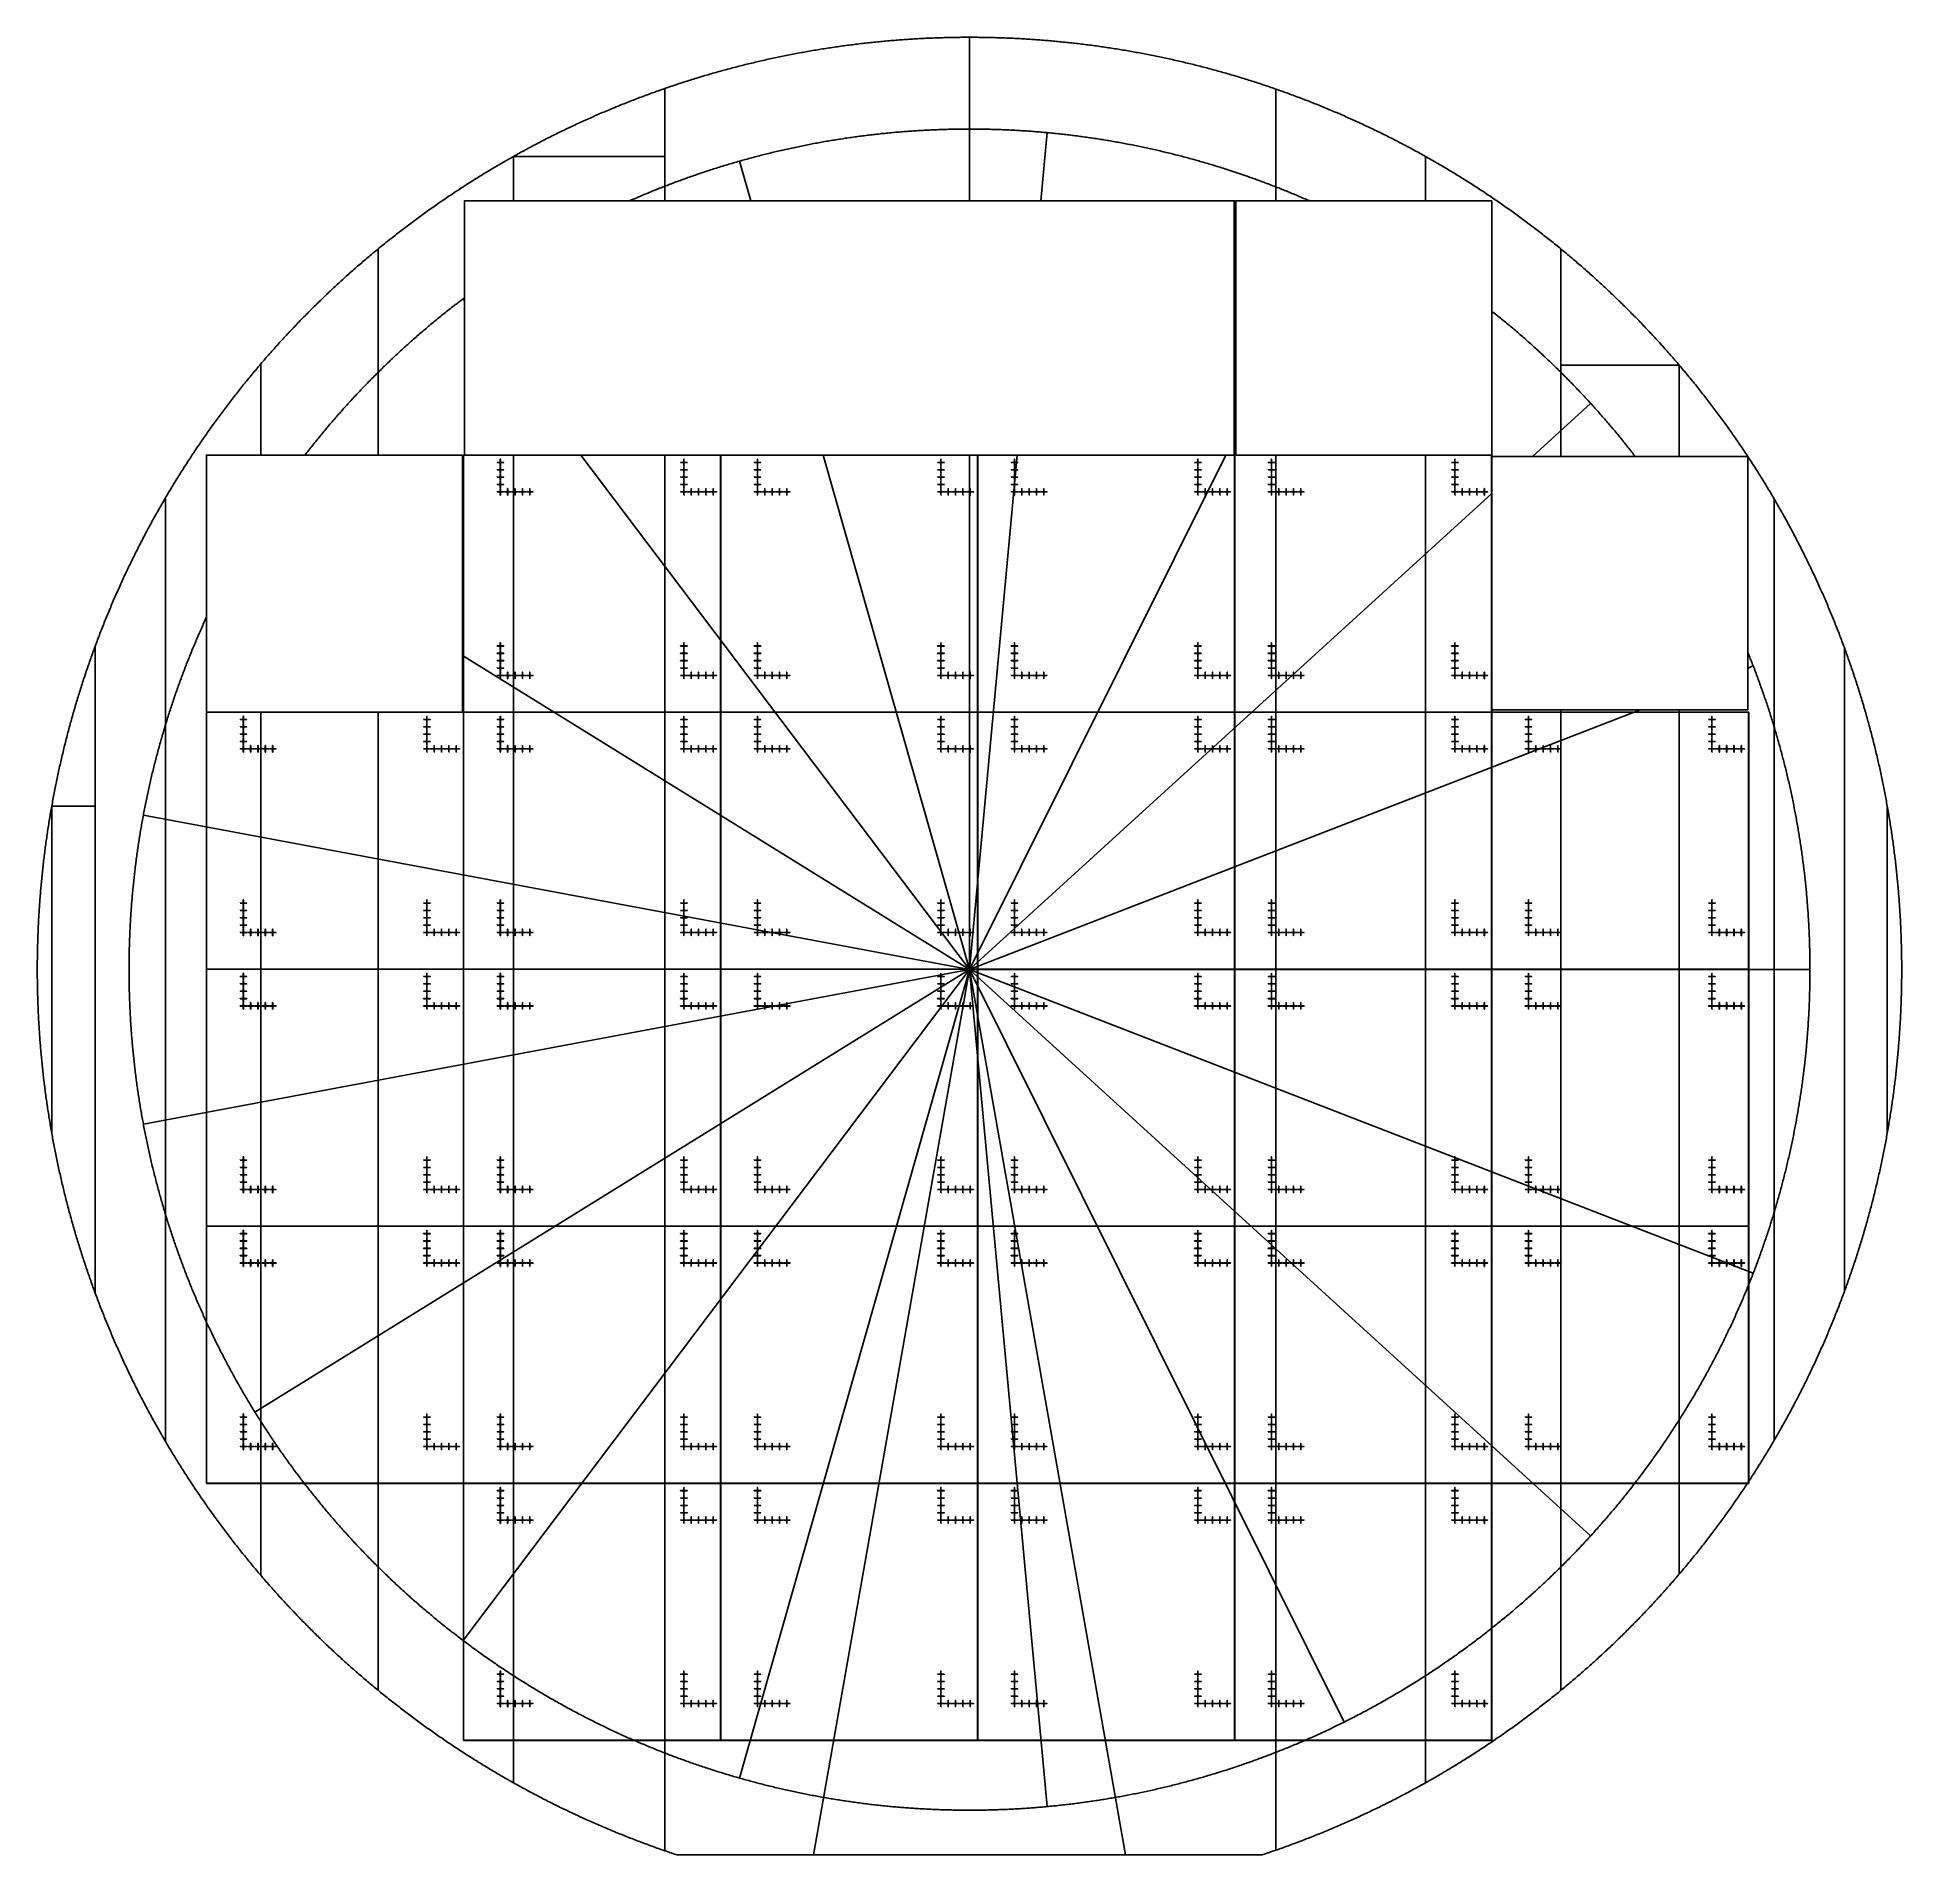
# Model space of a CAD drawing. Extents: x -25400 to 25400, y -24113 to 25400.
import ezdxf

# ---------------------------------------------------------------- set-up
doc = ezdxf.new("R2010")
doc.units = 0
for name, color, linetype in [('L0D0', 2, 'CONTINUOUS'), ('L1D0', 3, 'CONTINUOUS'), ('L3D0', 4, 'CONTINUOUS')]:
    doc.layers.add(name, color=color, linetype=linetype)

msp = doc.modelspace()

# ---------------------------------------------------------------- linework, layer by layer
at = {"layer": 'L0D0'}
for points in [[(-8299.673, 20943), (-8299.673, 24005.737), (-8256.466, 24020.632), (-8213.232, 24035.449), (-8169.972, 24050.188), (-8126.685, 24064.85), (-8083.372, 24079.433), (-8040.032, 24093.939), (-7996.667, 24108.366), (-7953.276, 24122.716), (-7909.859, 24136.987), (-7866.416, 24151.18), (-7822.948, 24165.295), (-7779.454, 24179.332), (-7735.936, 24193.29), (-7692.392, 24207.171), (-7648.823, 24220.972), (-7605.23, 24234.696), (-7561.612, 24248.341), (-7517.97, 24261.907), (-7474.303, 24275.395), (-7430.612, 24288.804), (-7386.897, 24302.135), (-7343.158, 24315.387), (-7299.395, 24328.56), (-7255.609, 24341.655), (-7211.799, 24354.67), (-7167.965, 24367.607), (-7124.109, 24380.465), (-7080.23, 24393.244), (-7036.327, 24405.944), (-6992.402, 24418.565), (-6948.454, 24431.107), (-6904.484, 24443.57), (-6860.491, 24455.953), (-6816.476, 24468.258), (-6772.439, 24480.483), (-6728.38, 24492.629), (-6684.3, 24504.696), (-6640.197, 24516.684), (-6596.074, 24528.592), (-6551.929, 24540.42), (-6507.762, 24552.17), (-6463.575, 24563.839), (-6419.366, 24575.43), (-6375.137, 24586.94), (-6330.887, 24598.371), (-6286.617, 24609.723), (-6242.326, 24620.994), (-6198.016, 24632.186), (-6153.685, 24643.299), (-6109.334, 24654.331), (-6064.963, 24665.284), (-6020.573, 24676.157), (-5976.163, 24686.949), (-5931.734, 24697.662), (-5887.286, 24708.295), (-5842.819, 24718.849), (-5798.332, 24729.322), (-5753.827, 24739.714), (-5709.304, 24750.027), (-5664.761, 24760.26), (-5620.201, 24770.413), (-5575.622, 24780.485), (-5531.026, 24790.477), (-5486.411, 24800.389), (-5441.778, 24810.221), (-5397.128, 24819.972), (-5352.461, 24829.643), (-5307.776, 24839.233), (-5263.074, 24848.743), (-5218.355, 24858.173), (-5173.619, 24867.522), (-5128.866, 24876.791), (-5084.097, 24885.979), (-5039.311, 24895.087), (-4994.509, 24904.114), (-4949.691, 24913.06), (-4904.857, 24921.926), (-4860.007, 24930.711), (-4815.141, 24939.415), (-4770.259, 24948.039), (-4725.362, 24956.581), (-4680.45, 24965.043), (-4635.523, 24973.424), (-4590.58, 24981.725), (-4545.623, 24989.944), (-4500.651, 24998.083), (-4455.665, 25006.14), (-4410.664, 25014.117), (-4365.648, 25022.013), (-4320.619, 25029.827), (-4275.576, 25037.561), (-4230.519, 25045.213), (-4185.448, 25052.785), (-4140.363, 25060.275), (-4095.265, 25067.684), (-4050.154, 25075.012), (-4005.03, 25082.259), (-3959.893, 25089.425), (-3914.743, 25096.509), (-3869.58, 25103.513), (-3824.405, 25110.435), (-3779.217, 25117.275), (-3734.018, 25124.035), (-3688.806, 25130.713), (-3643.582, 25137.309), (-3598.346, 25143.824), (-3553.099, 25150.258), (-3507.84, 25156.611), (-3462.57, 25162.882), (-3417.289, 25169.071), (-3371.996, 25175.179), (-3326.693, 25181.206), (-3281.379, 25187.151), (-3236.054, 25193.014), (-3190.719, 25198.796), (-3145.373, 25204.496), (-3100.017, 25210.115), (-3054.652, 25215.652), (-3009.276, 25221.107), (-2963.891, 25226.481), (-2918.496, 25231.773), (-2873.091, 25236.984), (-2827.677, 25242.112), (-2782.255, 25247.159), (-2736.823, 25252.125), (-2691.382, 25257.008), (-2645.932, 25261.81), (-2600.474, 25266.53), (-2555.008, 25271.168), (-2509.533, 25275.724), (-2464.05, 25280.199), (-2418.559, 25284.592), (-2373.061, 25288.902), (-2327.554, 25293.131), (-2282.041, 25297.278), (-2236.519, 25301.343), (-2190.991, 25305.327), (-2145.455, 25309.228), (-2099.913, 25313.047), (-2054.363, 25316.785), (-2008.807, 25320.44), (-1963.245, 25324.014), (-1917.676, 25327.505), (-1872.101, 25330.915), (-1826.52, 25334.242), (-1780.933, 25337.488), (-1735.34, 25340.651), (-1689.741, 25343.732), (-1644.137, 25346.732), (-1598.528, 25349.649), (-1552.914, 25352.484), (-1507.294, 25355.237), (-1461.67, 25357.908), (-1416.041, 25360.497), (-1370.407, 25363.004), (-1324.769, 25365.429), (-1279.127, 25367.772), (-1233.48, 25370.032), (-1187.83, 25372.21), (-1142.176, 25374.307), (-1096.518, 25376.321), (-1050.856, 25378.253), (-1005.191, 25380.102), (-959.523, 25381.87), (-913.851, 25383.555), (-868.177, 25385.158), (-822.5, 25386.679), (-776.82, 25388.118), (-731.138, 25389.475), (-685.453, 25390.749), (-639.766, 25391.942), (-594.077, 25393.052), (-548.387, 25394.079), (-502.694, 25395.025), (-457, 25395.888), (-411.304, 25396.67), (-365.607, 25397.369), (-319.909, 25397.985), (-274.209, 25398.52), (-228.509, 25398.972), (-182.808, 25399.342), (-137.107, 25399.63), (-91.405, 25399.836), (-45.702, 25399.959), (0, 25400), (0, 20943)], [(0, 20943), (0, 25400), (45.702, 25399.959), (91.405, 25399.836), (137.107, 25399.63), (182.808, 25399.342), (228.509, 25398.972), (274.209, 25398.52), (319.909, 25397.985), (365.607, 25397.369), (411.304, 25396.67), (457, 25395.888), (502.694, 25395.025), (548.387, 25394.079), (594.077, 25393.052), (639.766, 25391.942), (685.453, 25390.749), (731.138, 25389.475), (776.82, 25388.118), (822.5, 25386.679), (868.177, 25385.158), (913.851, 25383.555), (959.523, 25381.87), (1005.191, 25380.102), (1050.856, 25378.253), (1096.518, 25376.321), (1142.176, 25374.307), (1187.83, 25372.21), (1233.48, 25370.032), (1279.127, 25367.772), (1324.769, 25365.429), (1370.407, 25363.004), (1416.041, 25360.497), (1461.67, 25357.908), (1507.294, 25355.237), (1552.914, 25352.484), (1598.528, 25349.649), (1644.137, 25346.732), (1689.741, 25343.732), (1735.34, 25340.651), (1780.933, 25337.488), (1826.52, 25334.242), (1872.101, 25330.915), (1917.676, 25327.505), (1963.245, 25324.014), (2008.807, 25320.44), (2054.363, 25316.785), (2099.913, 25313.047), (2145.455, 25309.228), (2190.991, 25305.327), (2236.519, 25301.343), (2282.041, 25297.278), (2327.554, 25293.131), (2373.061, 25288.902), (2418.559, 25284.592), (2464.05, 25280.199), (2509.533, 25275.724), (2555.008, 25271.168), (2600.474, 25266.53), (2645.932, 25261.81), (2691.382, 25257.008), (2736.823, 25252.125), (2782.255, 25247.159), (2827.677, 25242.112), (2873.091, 25236.984), (2918.496, 25231.773), (2963.891, 25226.481), (3009.276, 25221.107), (3054.652, 25215.652), (3100.017, 25210.115), (3145.373, 25204.496), (3190.719, 25198.796), (3236.054, 25193.014), (3281.379, 25187.151), (3326.693, 25181.206), (3371.996, 25175.179), (3417.289, 25169.071), (3462.57, 25162.882), (3507.84, 25156.611), (3553.099, 25150.258), (3598.346, 25143.824), (3643.582, 25137.309), (3688.806, 25130.713), (3734.018, 25124.035), (3779.217, 25117.275), (3824.405, 25110.435), (3869.58, 25103.513), (3914.743, 25096.509), (3959.893, 25089.425), (4005.03, 25082.259), (4050.154, 25075.012), (4095.265, 25067.684), (4140.363, 25060.275), (4185.448, 25052.785), (4230.519, 25045.213), (4275.576, 25037.561), (4320.619, 25029.827), (4365.648, 25022.013), (4410.664, 25014.117), (4455.665, 25006.14), (4500.651, 24998.083), (4545.623, 24989.944), (4590.58, 24981.725), (4635.523, 24973.424), (4680.45, 24965.043), (4725.362, 24956.581), (4770.259, 24948.039), (4815.141, 24939.415), (4860.007, 24930.711), (4904.857, 24921.926), (4949.691, 24913.06), (4994.509, 24904.114), (5039.311, 24895.087), (5084.097, 24885.979), (5128.866, 24876.791), (5173.619, 24867.522), (5218.355, 24858.173), (5263.074, 24848.743), (5307.776, 24839.233), (5352.461, 24829.643), (5397.128, 24819.972), (5441.778, 24810.221), (5486.411, 24800.389), (5531.026, 24790.477), (5575.622, 24780.485), (5620.201, 24770.413), (5664.761, 24760.26), (5709.304, 24750.027), (5753.827, 24739.714), (5798.332, 24729.322), (5842.819, 24718.849), (5887.286, 24708.295), (5931.734, 24697.662), (5976.163, 24686.949), (6020.573, 24676.157), (6064.963, 24665.284), (6109.334, 24654.331), (6153.685, 24643.299), (6198.016, 24632.186), (6242.326, 24620.994), (6286.617, 24609.723), (6330.887, 24598.371), (6375.137, 24586.94), (6419.366, 24575.43), (6463.575, 24563.839), (6507.762, 24552.17), (6551.929, 24540.42), (6596.074, 24528.592), (6640.197, 24516.684), (6684.3, 24504.696), (6728.38, 24492.629), (6772.439, 24480.483), (6816.476, 24468.258), (6860.491, 24455.953), (6904.484, 24443.57), (6948.454, 24431.107), (6992.402, 24418.565), (7036.327, 24405.944), (7080.23, 24393.244), (7124.109, 24380.465), (7167.965, 24367.607), (7211.799, 24354.67), (7255.609, 24341.655), (7299.395, 24328.56), (7343.158, 24315.387), (7386.897, 24302.135), (7430.612, 24288.804), (7474.303, 24275.395), (7517.97, 24261.907), (7561.612, 24248.341), (7605.23, 24234.696), (7648.823, 24220.972), (7692.392, 24207.171), (7735.936, 24193.29), (7779.454, 24179.332), (7822.948, 24165.295), (7866.416, 24151.18), (7909.859, 24136.987), (7953.276, 24122.716), (7996.667, 24108.366), (8040.032, 24093.939), (8083.372, 24079.433), (8126.685, 24064.85), (8169.972, 24050.188), (8213.232, 24035.449), (8256.466, 24020.632), (8299.673, 24005.737), (8342.854, 23990.765), (8342.854, 20943)], [(-12421.944, 22155.255), (-12382.059, 22177.57), (-12342.135, 22199.813), (-12302.171, 22221.984), (-12262.167, 22244.084), (-12222.123, 22266.111), (-12182.04, 22288.067), (-12141.917, 22309.95), (-12101.755, 22331.761), (-12061.553, 22353.499), (-12021.313, 22375.166), (-11981.034, 22396.759), (-11940.716, 22418.281), (-11900.359, 22439.729), (-11859.964, 22461.105), (-11819.53, 22482.409), (-11779.058, 22503.639), (-11738.548, 22524.797), (-11698, 22545.882), (-11657.414, 22566.894), (-11616.791, 22587.832), (-11576.129, 22608.698), (-11535.431, 22629.491), (-11494.695, 22650.21), (-11453.921, 22670.855), (-11413.111, 22691.428), (-11372.264, 22711.927), (-11331.379, 22732.352), (-11290.459, 22752.704), (-11249.501, 22772.982), (-11208.507, 22793.187), (-11167.477, 22813.317), (-11126.411, 22833.374), (-11085.309, 22853.357), (-11044.171, 22873.266), (-11002.997, 22893.101), (-10961.787, 22912.862), (-10920.542, 22932.548), (-10879.262, 22952.16), (-10837.946, 22971.698), (-10796.595, 22991.162), (-10755.21, 23010.551), (-10713.789, 23029.866), (-10672.334, 23049.106), (-10630.844, 23068.271), (-10589.32, 23087.362), (-10547.762, 23106.378), (-10506.169, 23125.32), (-10464.543, 23144.186), (-10422.882, 23162.977), (-10381.188, 23181.694), (-10339.46, 23200.335), (-10297.699, 23218.902), (-10255.904, 23237.393), (-10214.077, 23255.809), (-10172.216, 23274.149), (-10130.322, 23292.415), (-10088.395, 23310.604), (-10046.436, 23328.719), (-10004.444, 23346.758), (-9962.42, 23364.721), (-9920.364, 23382.609), (-9878.275, 23400.421), (-9836.154, 23418.157), (-9794.002, 23435.817), (-9751.818, 23453.402), (-9709.602, 23470.91), (-9667.355, 23488.343), (-9625.077, 23505.699), (-9582.767, 23522.98), (-9540.427, 23540.184), (-9498.055, 23557.312), (-9455.653, 23574.364), (-9413.22, 23591.339), (-9370.757, 23608.238), (-9328.263, 23625.061), (-9285.739, 23641.807), (-9243.185, 23658.477), (-9200.602, 23675.07), (-9157.988, 23691.586), (-9115.345, 23708.026), (-9072.672, 23724.389), (-9029.97, 23740.675), (-8987.238, 23756.884), (-8944.478, 23773.017), (-8901.688, 23789.072), (-8858.87, 23805.05), (-8816.023, 23820.952), (-8773.148, 23836.776), (-8730.244, 23852.523), (-8687.312, 23868.193), (-8644.351, 23883.785), (-8601.363, 23899.3), (-8558.347, 23914.738), (-8515.303, 23930.098), (-8472.232, 23945.381), (-8429.133, 23960.587), (-8386.007, 23975.715), (-8342.854, 23990.765), (-8299.673, 24005.737), (-8299.673, 22155.255)], [(8342.854, 20943), (8342.854, 23990.765), (8386.007, 23975.715), (8429.133, 23960.587), (8472.232, 23945.381), (8515.303, 23930.098), (8558.347, 23914.738), (8601.363, 23899.3), (8644.351, 23883.785), (8687.312, 23868.193), (8730.244, 23852.523), (8773.148, 23836.776), (8816.023, 23820.952), (8858.87, 23805.05), (8901.688, 23789.072), (8944.478, 23773.017), (8987.238, 23756.884), (9029.97, 23740.675), (9072.672, 23724.389), (9115.345, 23708.026), (9157.988, 23691.586), (9200.602, 23675.07), (9243.185, 23658.477), (9285.739, 23641.807), (9328.263, 23625.061), (9370.757, 23608.238), (9413.22, 23591.339), (9455.653, 23574.364), (9498.055, 23557.312), (9540.427, 23540.184), (9582.767, 23522.98), (9625.077, 23505.699), (9667.355, 23488.343), (9709.602, 23470.91), (9751.818, 23453.402), (9794.002, 23435.817), (9836.154, 23418.157), (9878.275, 23400.421), (9920.364, 23382.609), (9962.42, 23364.721), (10004.444, 23346.758), (10046.436, 23328.719), (10088.395, 23310.604), (10130.322, 23292.415), (10172.216, 23274.149), (10214.077, 23255.809), (10255.904, 23237.393), (10297.699, 23218.902), (10339.46, 23200.335), (10381.188, 23181.694), (10422.882, 23162.977), (10464.543, 23144.186), (10506.169, 23125.32), (10547.762, 23106.378), (10589.32, 23087.362), (10630.844, 23068.271), (10672.334, 23049.106), (10713.789, 23029.866), (10755.21, 23010.551), (10796.595, 22991.162), (10837.946, 22971.698), (10879.262, 22952.16), (10920.542, 22932.548), (10961.787, 22912.862), (11002.997, 22893.101), (11044.171, 22873.266), (11085.309, 22853.357), (11126.411, 22833.374), (11167.477, 22813.317), (11208.507, 22793.187), (11249.501, 22772.982), (11290.459, 22752.704), (11331.379, 22732.352), (11372.264, 22711.927), (11413.111, 22691.428), (11453.921, 22670.855), (11494.695, 22650.21), (11535.431, 22629.491), (11576.129, 22608.698), (11616.791, 22587.832), (11657.414, 22566.894), (11698, 22545.882), (11738.548, 22524.797), (11779.058, 22503.639), (11819.53, 22482.409), (11859.964, 22461.105), (11900.359, 22439.729), (11940.716, 22418.281), (11981.034, 22396.759), (12021.313, 22375.166), (12061.553, 22353.499), (12101.755, 22331.761), (12141.917, 22309.95), (12182.04, 22288.067), (12222.123, 22266.111), (12262.167, 22244.084), (12302.171, 22221.984), (12342.135, 22199.813), (12382.059, 22177.57), (12421.944, 22155.255), (12421.944, 20943)], [(-5958.797, 20943), (-6266.882, 22025.807), (-6225.124, 22037.646), (-6183.343, 22049.405), (-6141.54, 22061.085), (-6099.715, 22072.686), (-6057.868, 22084.208), (-6015.999, 22095.65), (-5974.109, 22107.013), (-5932.197, 22118.297), (-5890.263, 22129.501), (-5848.309, 22140.625), (-5806.334, 22151.67), (-5764.337, 22162.636), (-5722.32, 22173.521), (-5680.283, 22184.327), (-5638.225, 22195.054), (-5596.147, 22205.701), (-5554.049, 22216.268), (-5511.93, 22226.755), (-5469.792, 22237.162), (-5427.635, 22247.489), (-5385.458, 22257.737), (-5343.261, 22267.904), (-5301.045, 22277.992), (-5258.811, 22287.999), (-5216.557, 22297.927), (-5174.284, 22307.774), (-5131.993, 22317.541), (-5089.684, 22327.228), (-5047.356, 22336.835), (-5005.011, 22346.361), (-4962.647, 22355.808), (-4920.265, 22365.174), (-4877.866, 22374.459), (-4835.449, 22383.664), (-4793.015, 22392.789), (-4750.563, 22401.834), (-4708.095, 22410.797), (-4665.609, 22419.681), (-4623.107, 22428.484), (-4580.588, 22437.206), (-4538.053, 22445.848), (-4495.502, 22454.409), (-4452.934, 22462.889), (-4410.35, 22471.289), (-4367.751, 22479.608), (-4325.135, 22487.846), (-4282.505, 22496.003), (-4239.859, 22504.08), (-4197.197, 22512.075), (-4154.521, 22519.99), (-4111.829, 22527.824), (-4069.123, 22535.577), (-4026.402, 22543.249), (-3983.667, 22550.84), (-3940.918, 22558.35), (-3898.154, 22565.779), (-3855.376, 22573.127), (-3812.585, 22580.394), (-3769.779, 22587.58), (-3726.961, 22594.684), (-3684.128, 22601.708), (-3641.283, 22608.65), (-3598.425, 22615.511), (-3555.553, 22622.291), (-3512.669, 22628.989), (-3469.772, 22635.607), (-3426.863, 22642.142), (-3383.941, 22648.597), (-3341.007, 22654.97), (-3298.062, 22661.262), (-3255.104, 22667.472), (-3212.135, 22673.601), (-3169.154, 22679.649), (-3126.162, 22685.615), (-3083.158, 22691.499), (-3040.144, 22697.302), (-2997.118, 22703.024), (-2954.082, 22708.664), (-2911.035, 22714.222), (-2867.978, 22719.699), (-2824.91, 22725.094), (-2781.833, 22730.407), (-2738.745, 22735.639), (-2695.647, 22740.789), (-2652.54, 22745.857), (-2609.423, 22750.844), (-2566.297, 22755.749), (-2523.162, 22760.572), (-2480.017, 22765.314), (-2436.864, 22769.974), (-2393.702, 22774.551), (-2350.531, 22779.047), (-2307.352, 22783.462), (-2264.165, 22787.794), (-2220.969, 22792.045), (-2177.765, 22796.213), (-2134.554, 22800.3), (-2091.335, 22804.305), (-2048.108, 22808.228), (-2004.874, 22812.069), (-1961.633, 22815.828), (-1918.385, 22819.505), (-1875.13, 22823.1), (-1831.868, 22826.613), (-1788.6, 22830.044), (-1745.325, 22833.393), (-1702.044, 22836.66), (-1658.757, 22839.845), (-1615.464, 22842.948), (-1572.165, 22845.969), (-1528.86, 22848.908), (-1485.55, 22851.764), (-1442.235, 22854.539), (-1398.914, 22857.232), (-1355.588, 22859.842), (-1312.258, 22862.37), (-1268.923, 22864.817), (-1225.583, 22867.181), (-1182.239, 22869.462), (-1138.89, 22871.662), (-1095.538, 22873.78), (-1052.181, 22875.815), (-1008.821, 22877.768), (-965.457, 22879.639), (-922.09, 22881.428), (-878.719, 22883.135), (-835.346, 22884.759), (-791.969, 22886.301), (-748.589, 22887.761), (-705.207, 22889.139), (-661.822, 22890.435), (-618.435, 22891.648), (-575.045, 22892.779), (-531.654, 22893.828), (-488.26, 22894.794), (-444.865, 22895.679), (-401.468, 22896.481), (-358.07, 22897.2), (-314.671, 22897.838), (-271.27, 22898.393), (-227.868, 22898.866), (-184.466, 22899.257), (-141.063, 22899.566), (-97.659, 22899.792), (-54.255, 22899.936), (-10.851, 22899.997), (32.553, 22899.977), (75.957, 22899.874), (119.361, 22899.689), (162.764, 22899.422), (206.167, 22899.072), (249.569, 22898.64), (292.97, 22898.126), (336.371, 22897.529), (379.769, 22896.851), (423.167, 22896.09), (466.563, 22895.247), (509.957, 22894.321), (553.35, 22893.314), (596.74, 22892.224), (640.129, 22891.051), (683.515, 22889.797), (726.898, 22888.46), (770.279, 22887.042), (813.658, 22885.54), (857.033, 22883.957), (900.405, 22882.292), (943.774, 22880.544), (987.14, 22878.714), (1030.502, 22876.802), (1073.86, 22874.808), (1117.215, 22872.731), (1160.565, 22870.573), (1203.911, 22868.332), (1247.253, 22866.009), (1290.591, 22863.604), (1333.924, 22861.116), (1377.252, 22858.547), (1420.575, 22855.896), (1463.893, 22853.162), (1507.206, 22850.346), (1550.513, 22847.449), (1593.815, 22844.469), (1637.111, 22841.407), (1680.401, 22838.263), (1723.685, 22835.037), (1766.963, 22831.729), (1810.235, 22828.339), (1853.5, 22824.867), (1896.759, 22821.313), (1940.01, 22817.676), (1983.255, 22813.958), (2026.492, 22810.158), (2069.723, 22806.277), (2112.945, 22802.313), (1940.654, 20943)], [(1940.654, 20943), (2112.945, 22802.313), (2156.161, 22798.267), (2199.368, 22794.139), (2242.568, 22789.93), (2285.759, 22785.638), (2328.943, 22781.265), (2372.118, 22776.81), (2415.284, 22772.273), (2458.442, 22767.654), (2501.591, 22762.953), (2544.731, 22758.171), (2587.861, 22753.307), (2630.983, 22748.361), (2674.095, 22743.333), (2717.197, 22738.224), (2760.29, 22733.033), (2803.373, 22727.761), (2846.445, 22722.406), (2889.508, 22716.97), (2932.56, 22711.453), (2975.602, 22705.854), (3018.632, 22700.173), (3061.652, 22694.411), (3104.661, 22688.567), (3147.659, 22682.642), (3190.646, 22676.635), (3233.621, 22670.547), (3276.584, 22664.377), (3319.536, 22658.126), (3362.476, 22651.794), (3405.404, 22645.38), (3448.319, 22638.885), (3491.222, 22632.308), (3534.113, 22625.65), (3576.99, 22618.911), (3619.855, 22612.091), (3662.707, 22605.189), (3705.546, 22598.206), (3748.372, 22591.142), (3791.184, 22583.997), (3833.982, 22576.771), (3876.767, 22569.463), (3919.538, 22562.075), (3962.294, 22554.605), (4005.037, 22547.055), (4047.765, 22539.423), (4090.478, 22531.711), (4133.177, 22523.917), (4175.861, 22516.043), (4218.53, 22508.088), (4261.184, 22500.051), (4303.822, 22491.934), (4346.445, 22483.737), (4389.052, 22475.458), (4431.644, 22467.099), (4474.22, 22458.659), (4516.779, 22450.138), (4559.323, 22441.537), (4601.85, 22432.855), (4644.36, 22424.092), (4686.854, 22415.249), (4729.331, 22406.326), (4771.791, 22397.321), (4814.234, 22388.237), (4856.66, 22379.072), (4899.068, 22369.826), (4941.458, 22360.501), (4983.831, 22351.095), (5026.186, 22341.608), (5068.522, 22332.042), (5110.841, 22322.395), (5153.141, 22312.668), (5195.423, 22302.86), (5237.686, 22292.973), (5279.93, 22283.006), (5322.156, 22272.958), (5364.362, 22262.831), (5406.549, 22252.623), (5448.716, 22242.336), (5490.864, 22231.968), (5532.992, 22221.521), (5575.1, 22210.994), (5617.188, 22200.387), (5659.257, 22189.701), (5701.304, 22178.934), (5743.332, 22168.088), (5785.338, 22157.163), (5827.324, 22146.158), (5869.289, 22135.073), (5911.233, 22123.909), (5953.155, 22112.665), (5995.056, 22101.342), (6036.936, 22089.939), (6078.794, 22078.457), (6120.63, 22066.896), (6162.444, 22055.255), (6204.236, 22043.535), (6246.006, 22031.736), (6287.753, 22019.858), (6329.478, 22007.901), (6371.18, 21995.865), (6412.859, 21983.749), (6454.515, 21971.555), (6496.148, 21959.282), (6537.757, 21946.93), (6579.343, 21934.499), (6620.906, 21921.989), (6662.444, 21909.401), (6703.959, 21896.733), (6745.45, 21883.988), (6786.916, 21871.163), (6828.358, 21858.26), (6869.775, 21845.278), (6911.168, 21832.218), (6952.536, 21819.08), (6993.879, 21805.863), (7035.197, 21792.568), (7076.489, 21779.194), (7117.756, 21765.742), (7158.998, 21752.213), (7200.214, 21738.604), (7241.404, 21724.918), (7282.568, 21711.154), (7323.705, 21697.312), (7364.817, 21683.392), (7405.902, 21669.394), (7446.96, 21655.318), (7487.992, 21641.164), (7528.997, 21626.932), (7569.974, 21612.623), (7610.925, 21598.237), (7651.848, 21583.772), (7692.744, 21569.23), (7733.612, 21554.611), (7774.452, 21539.914), (7815.264, 21525.14), (7856.049, 21510.288), (7896.805, 21495.359), (7937.532, 21480.353), (7978.232, 21465.27), (8018.902, 21450.11), (8059.544, 21434.872), (8100.156, 21419.558), (8140.74, 21404.167), (8181.294, 21388.698), (8221.819, 21373.153), (8262.315, 21357.532), (8302.781, 21341.833), (8343.217, 21326.058), (8383.623, 21310.206), (8423.998, 21294.277), (8464.344, 21278.272), (8504.659, 21262.191), (8544.944, 21246.033), (8585.198, 21229.799), (8625.421, 21213.489), (8665.613, 21197.102), (8705.774, 21180.64), (8745.904, 21164.101), (8786.002, 21147.486), (8826.069, 21130.795), (8866.104, 21114.029), (8906.107, 21097.186), (8946.078, 21080.268), (8986.017, 21063.274), (9025.924, 21046.204), (9065.798, 21029.059), (9105.64, 21011.838), (9145.449, 20994.541), (9185.225, 20977.169), (9224.968, 20959.722), (9262.865, 20943)], [(-12421.944, -22155.255), (-12461.788, -22132.868), (-12501.591, -22110.41), (-12541.355, -22087.88), (-12581.077, -22065.278), (-12620.759, -22042.605), (-12660.4, -22019.861), (-12700, -21997.045), (-12739.559, -21974.158), (-12779.077, -21951.2), (-12818.553, -21928.171), (-12857.988, -21905.071), (-12897.381, -21881.901), (-12936.732, -21858.659), (-12976.042, -21835.346), (-13015.309, -21811.963), (-13054.534, -21788.509), (-13093.718, -21764.985), (-13132.858, -21741.39), (-13171.956, -21717.725), (-13211.012, -21693.989), (-13250.025, -21670.183), (-13288.995, -21646.307), (-13327.922, -21622.361), (-13366.805, -21598.345), (-13405.646, -21574.259), (-13444.443, -21550.104), (-13483.196, -21525.878), (-13521.906, -21501.583), (-13560.572, -21477.218), (-13599.194, -21452.783), (-13637.772, -21428.28), (-13676.306, -21403.706), (-13714.796, -21379.064), (-13753.241, -21354.352), (-13791.642, -21329.571), (-13829.998, -21304.721), (-13868.31, -21279.802), (-13906.576, -21254.815), (-13944.798, -21229.758), (-13982.974, -21204.633), (-14021.105, -21179.439), (-14059.191, -21154.176), (-14097.231, -21128.845), (-14135.225, -21103.445), (-14173.174, -21077.978), (-14211.077, -21052.442), (-14248.933, -21026.838), (-14286.744, -21001.165), (-14324.509, -20975.425), (-14362.227, -20949.617), (-14399.898, -20923.741), (-14437.523, -20897.797), (-14475.101, -20871.786), (-14512.633, -20845.707), (-14550.117, -20819.56), (-14587.554, -20793.347), (-14624.944, -20767.065), (-14662.287, -20740.717), (-14699.582, -20714.302), (-14736.83, -20687.819), (-14774.03, -20661.269), (-14811.182, -20634.653), (-14848.286, -20607.97), (-14885.342, -20581.22), (-14922.35, -20554.403), (-14959.309, -20527.52), (-14996.22, -20500.57), (-15033.083, -20473.554), (-15069.897, -20446.472), (-15106.662, -20419.323), (-15143.378, -20392.109), (-15180.045, -20364.828), (-15216.663, -20337.482), (-15253.232, -20310.069), (-15289.751, -20282.591), (-15326.221, -20255.047), (-15362.641, -20227.438), (-15399.012, -20199.763), (-15435.333, -20172.023), (-15471.603, -20144.217), (-15507.824, -20116.347), (-15543.994, -20088.411), (-15580.114, -20060.41), (-15616.184, -20032.344), (-15652.203, -20004.213), (-15688.171, -19976.018), (-15724.089, -19947.757), (-15759.956, -19919.433), (-15795.771, -19891.043), (-15831.536, -19862.59), (-15867.249, -19834.072), (-15902.911, -19805.49), (-15938.522, -19776.843), (-15974.08, -19748.133), (-16009.587, -19719.359), (-16045.043, -19690.521), (-16080.446, -19661.619), (-16115.797, -19632.653), (-16115.797, 7015.85), (-13818, 7015.85), (-13818, 14017), (-16115.797, 14017), (-16115.797, 19632.653), (-16080.446, 19661.619), (-16045.043, 19690.521), (-16009.587, 19719.359), (-15974.08, 19748.133), (-15938.522, 19776.843), (-15902.911, 19805.49), (-15867.249, 19834.072), (-15831.536, 19862.59), (-15795.771, 19891.043), (-15759.956, 19919.433), (-15724.089, 19947.757), (-15688.171, 19976.018), (-15652.203, 20004.213), (-15616.184, 20032.344), (-15580.114, 20060.41), (-15543.994, 20088.411), (-15507.824, 20116.347), (-15471.603, 20144.217), (-15435.333, 20172.023), (-15399.012, 20199.763), (-15362.641, 20227.438), (-15326.221, 20255.047), (-15289.751, 20282.591), (-15253.232, 20310.069), (-15216.663, 20337.482), (-15180.045, 20364.828), (-15143.378, 20392.109), (-15106.662, 20419.323), (-15069.897, 20446.472), (-15033.083, 20473.554), (-14996.22, 20500.57), (-14959.309, 20527.52), (-14922.35, 20554.403), (-14885.342, 20581.22), (-14848.286, 20607.97), (-14811.182, 20634.653), (-14774.03, 20661.269), (-14736.83, 20687.819), (-14699.582, 20714.302), (-14662.287, 20740.717), (-14624.944, 20767.065), (-14587.554, 20793.347), (-14550.117, 20819.56), (-14512.633, 20845.707), (-14475.101, 20871.786), (-14437.523, 20897.797), (-14399.898, 20923.741), (-14362.227, 20949.617), (-14324.509, 20975.425), (-14286.744, 21001.165), (-14248.933, 21026.838), (-14211.077, 21052.442), (-14173.174, 21077.978), (-14135.225, 21103.445), (-14097.231, 21128.845), (-14059.191, 21154.176), (-14021.105, 21179.439), (-13982.974, 21204.633), (-13944.798, 21229.758), (-13906.576, 21254.815), (-13868.31, 21279.802), (-13829.998, 21304.721), (-13791.642, 21329.571), (-13753.241, 21354.352), (-13714.796, 21379.064), (-13676.306, 21403.706), (-13637.772, 21428.28), (-13599.194, 21452.783), (-13560.572, 21477.218), (-13521.906, 21501.583), (-13483.196, 21525.878), (-13444.443, 21550.104), (-13405.646, 21574.259), (-13366.805, 21598.345), (-13327.922, 21622.361), (-13288.995, 21646.307), (-13250.025, 21670.183), (-13211.012, 21693.989), (-13171.956, 21717.725), (-13132.858, 21741.39), (-13093.718, 21764.985), (-13054.534, 21788.509), (-13015.309, 21811.963), (-12976.042, 21835.346), (-12936.732, 21858.659), (-12897.381, 21881.901), (-12857.988, 21905.071), (-12818.553, 21928.171), (-12779.077, 21951.2), (-12739.559, 21974.158), (-12700, 21997.045), (-12660.4, 22019.861), (-12620.759, 22042.605), (-12581.077, 22065.278), (-12541.355, 22087.88), (-12501.591, 22110.41), (-12461.788, 22132.868), (-12421.944, 22155.255), (-12421.944, 20943), (-13760, 20943), (-13760, 14018.85), (-12421.944, 14018.85)], [(-12421.944, 20943), (-12421.944, 22155.255), (-8299.673, 22155.255), (-8299.673, 20943)], [(-9262.844, 20943), (-9244.828, 20950.97), (-9205.101, 20968.455), (-9165.341, 20985.865), (-9125.549, 21003.199), (-9085.723, 21020.458), (-9045.865, 21037.641), (-9005.975, 21054.748), (-8966.052, 21071.78), (-8926.096, 21088.736), (-8886.109, 21105.617), (-8846.09, 21122.421), (-8806.039, 21139.15), (-8765.957, 21155.803), (-8725.843, 21172.38), (-8685.697, 21188.881), (-8645.521, 21205.305), (-8605.313, 21221.654), (-8565.075, 21237.926), (-8524.805, 21254.122), (-8484.505, 21270.241), (-8444.175, 21286.284), (-8403.814, 21302.251), (-8363.423, 21318.141), (-8323.002, 21333.955), (-8282.552, 21349.692), (-8242.071, 21365.352), (-8201.561, 21380.936), (-8161.021, 21396.442), (-8120.452, 21411.872), (-8079.854, 21427.225), (-8039.226, 21442.501), (-7998.57, 21457.7), (-7957.886, 21472.821), (-7917.172, 21487.866), (-7876.43, 21502.833), (-7835.66, 21517.724), (-7794.862, 21532.537), (-7754.035, 21547.272), (-7713.181, 21561.93), (-7672.299, 21576.511), (-7631.39, 21591.014), (-7590.453, 21605.44), (-7549.489, 21619.788), (-7508.498, 21634.058), (-7467.479, 21648.251), (-7426.434, 21662.365), (-7385.363, 21676.402), (-7344.264, 21690.361), (-7303.14, 21704.243), (-7261.989, 21718.046), (-7220.812, 21731.771), (-7179.609, 21745.418), (-7138.38, 21758.987), (-7097.126, 21772.478), (-7055.846, 21785.891), (-7014.541, 21799.225), (-6973.21, 21812.481), (-6931.855, 21825.659), (-6890.475, 21838.758), (-6849.07, 21851.779), (-6807.64, 21864.721), (-6766.186, 21877.585), (-6724.707, 21890.37), (-6683.205, 21903.077), (-6641.678, 21915.705), (-6600.127, 21928.254), (-6558.553, 21940.724), (-6516.956, 21953.116), (-6475.334, 21965.428), (-6433.69, 21977.662), (-6392.022, 21989.817), (-6350.332, 22001.893), (-6308.618, 22013.89), (-6266.882, 22025.807), (-5958.797, 20943)], [(12421.944, -22155.255), (12421.944, 14016), (14229.5, 14016), (14229.5, 20943), (12421.944, 20943), (12421.944, 22155.255), (12461.788, 22132.868), (12501.591, 22110.41), (12541.355, 22087.88), (12581.077, 22065.278), (12620.759, 22042.605), (12660.4, 22019.861), (12700, 21997.045), (12739.559, 21974.158), (12779.077, 21951.2), (12818.553, 21928.171), (12857.988, 21905.071), (12897.381, 21881.901), (12936.732, 21858.659), (12976.042, 21835.346), (13015.309, 21811.963), (13054.534, 21788.509), (13093.718, 21764.985), (13132.858, 21741.39), (13171.956, 21717.725), (13211.012, 21693.989), (13250.025, 21670.183), (13288.995, 21646.307), (13327.922, 21622.361), (13366.805, 21598.345), (13405.646, 21574.259), (13444.443, 21550.104), (13483.196, 21525.878), (13521.906, 21501.583), (13560.572, 21477.218), (13599.194, 21452.783), (13637.772, 21428.28), (13676.306, 21403.706), (13714.796, 21379.064), (13753.241, 21354.352), (13791.642, 21329.571), (13829.998, 21304.721), (13868.31, 21279.802), (13906.576, 21254.815), (13944.798, 21229.758), (13982.974, 21204.633), (14021.105, 21179.439), (14059.191, 21154.176), (14097.231, 21128.845), (14135.225, 21103.445), (14173.174, 21077.978), (14211.077, 21052.442), (14248.933, 21026.838), (14286.744, 21001.165), (14324.509, 20975.425), (14362.227, 20949.617), (14399.898, 20923.741), (14437.523, 20897.797), (14475.101, 20871.786), (14512.633, 20845.707), (14550.117, 20819.56), (14587.554, 20793.347), (14624.944, 20767.065), (14662.287, 20740.717), (14699.582, 20714.302), (14736.83, 20687.819), (14774.03, 20661.269), (14811.182, 20634.653), (14848.286, 20607.97), (14885.342, 20581.22), (14922.35, 20554.403), (14959.309, 20527.52), (14996.22, 20500.57), (15033.083, 20473.554), (15069.897, 20446.472), (15106.662, 20419.323), (15143.378, 20392.109), (15180.045, 20364.828), (15216.663, 20337.482), (15253.232, 20310.069), (15289.751, 20282.591), (15326.221, 20255.047), (15362.641, 20227.438), (15399.012, 20199.763), (15435.333, 20172.023), (15471.603, 20144.217), (15507.824, 20116.347), (15543.994, 20088.411), (15580.114, 20060.41), (15616.184, 20032.344), (15652.203, 20004.213), (15688.171, 19976.018), (15724.089, 19947.757), (15759.956, 19919.433), (15795.771, 19891.043), (15831.536, 19862.59), (15867.249, 19834.072), (15902.911, 19805.49), (15938.522, 19776.843), (15974.08, 19748.133), (16009.587, 19719.359), (16045.043, 19690.521), (16080.446, 19661.619), (16115.797, 19632.653), (16115.797, 13982.974), (14229.5, 13982.974), (14229.5, 7078), (16115.797, 7078), (16115.797, -19632.653), (16080.446, -19661.619), (16045.043, -19690.521), (16009.587, -19719.359), (15974.08, -19748.133), (15938.522, -19776.843), (15902.911, -19805.49), (15867.249, -19834.072), (15831.536, -19862.59), (15795.771, -19891.043), (15759.956, -19919.433), (15724.089, -19947.757), (15688.171, -19976.018), (15652.203, -20004.213), (15616.184, -20032.344), (15580.114, -20060.41), (15543.994, -20088.411), (15507.824, -20116.347), (15471.603, -20144.217), (15435.333, -20172.023), (15399.012, -20199.763), (15362.641, -20227.438), (15326.221, -20255.047), (15289.751, -20282.591), (15253.232, -20310.069), (15216.663, -20337.482), (15180.045, -20364.828), (15143.378, -20392.109), (15106.662, -20419.323), (15069.897, -20446.472), (15033.083, -20473.554), (14996.22, -20500.57), (14959.309, -20527.52), (14922.35, -20554.403), (14885.342, -20581.22), (14848.286, -20607.97), (14811.182, -20634.653), (14774.03, -20661.269), (14736.83, -20687.819), (14699.582, -20714.302), (14662.287, -20740.717), (14624.944, -20767.065), (14587.554, -20793.347), (14550.117, -20819.56), (14512.633, -20845.707), (14475.101, -20871.786), (14437.523, -20897.797), (14399.898, -20923.741), (14362.227, -20949.617), (14324.509, -20975.425), (14286.744, -21001.165), (14248.933, -21026.838), (14211.077, -21052.442), (14173.174, -21077.978), (14135.225, -21103.445), (14097.231, -21128.845), (14059.191, -21154.176), (14021.105, -21179.439), (13982.974, -21204.633), (13944.798, -21229.758), (13906.576, -21254.815), (13868.31, -21279.802), (13829.998, -21304.721), (13791.642, -21329.571), (13753.241, -21354.352), (13714.796, -21379.064), (13676.306, -21403.706), (13637.772, -21428.28), (13599.194, -21452.783), (13560.572, -21477.218), (13521.906, -21501.583), (13483.196, -21525.878), (13444.443, -21550.104), (13405.646, -21574.259), (13366.805, -21598.345), (13327.922, -21622.361), (13288.995, -21646.307), (13250.025, -21670.183), (13211.012, -21693.989), (13171.956, -21717.725), (13132.858, -21741.39), (13093.718, -21764.985), (13054.534, -21788.509), (13015.309, -21811.963), (12976.042, -21835.346), (12936.732, -21858.659), (12897.381, -21881.901), (12857.988, -21905.071), (12818.553, -21928.171), (12779.077, -21951.2), (12739.559, -21974.158), (12700, -21997.045), (12660.4, -22019.861), (12620.759, -22042.605), (12581.077, -22065.278), (12541.355, -22087.88), (12501.591, -22110.41), (12461.788, -22132.868)], [(7213, 14018.85), (7213, 20943), (7254, 20943), (7254, 14018.85)], [(-19309.859, 14017), (-19309.859, 16501.193), (-19280.137, 16535.91), (-19250.352, 16570.574), (-19220.506, 16605.185), (-19190.597, 16639.742), (-19160.625, 16674.245), (-19130.592, 16708.693), (-19100.497, 16743.088), (-19070.34, 16777.429), (-19040.122, 16811.715), (-19009.842, 16845.947), (-18979.5, 16880.124), (-18949.096, 16914.247), (-18918.632, 16948.315), (-18888.106, 16982.328), (-18857.519, 17016.286), (-18826.871, 17050.189), (-18796.162, 17084.036), (-18765.392, 17117.829), (-18734.561, 17151.566), (-18703.67, 17185.247), (-18672.718, 17218.873), (-18641.706, 17252.443), (-18610.633, 17285.957), (-18579.501, 17319.416), (-18548.308, 17352.818), (-18517.055, 17386.164), (-18485.741, 17419.454), (-18454.369, 17452.687), (-18422.936, 17485.864), (-18391.444, 17518.984), (-18359.892, 17552.047), (-18328.281, 17585.054), (-18296.61, 17618.004), (-18264.88, 17650.897), (-18233.091, 17683.732), (-18201.243, 17716.51), (-18169.336, 17749.231), (-18137.371, 17781.895), (-18105.346, 17814.501), (-18073.263, 17847.049), (-18041.122, 17879.54), (-18008.922, 17911.972), (-17976.663, 17944.347), (-17944.347, 17976.663), (-17911.972, 18008.922), (-17879.54, 18041.122), (-17847.049, 18073.263), (-17814.501, 18105.346), (-17781.895, 18137.371), (-17749.231, 18169.336), (-17716.51, 18201.243), (-17683.732, 18233.091), (-17650.897, 18264.88), (-17618.004, 18296.61), (-17585.054, 18328.281), (-17552.047, 18359.892), (-17518.984, 18391.444), (-17485.864, 18422.936), (-17452.687, 18454.369), (-17419.454, 18485.741), (-17386.164, 18517.055), (-17352.818, 18548.308), (-17319.416, 18579.501), (-17285.957, 18610.633), (-17252.443, 18641.706), (-17218.873, 18672.718), (-17185.247, 18703.67), (-17151.566, 18734.561), (-17117.829, 18765.392), (-17084.036, 18796.162), (-17050.189, 18826.871), (-17016.286, 18857.519), (-16982.328, 18888.106), (-16948.315, 18918.632), (-16914.247, 18949.096), (-16880.124, 18979.5), (-16845.947, 19009.842), (-16811.715, 19040.122), (-16777.429, 19070.34), (-16743.088, 19100.497), (-16708.693, 19130.592), (-16674.245, 19160.625), (-16639.742, 19190.597), (-16605.185, 19220.506), (-16570.574, 19250.352), (-16535.91, 19280.137), (-16501.193, 19309.859), (-16466.422, 19339.518), (-16431.597, 19369.115), (-16396.72, 19398.649), (-16361.789, 19428.12), (-16326.805, 19457.529), (-16291.769, 19486.874), (-16256.68, 19516.157), (-16221.538, 19545.376), (-16186.343, 19574.532), (-16151.096, 19603.624), (-16115.797, 19632.653), (-16115.797, 14017)], [(16115.797, 16466.422), (16115.797, 19632.653), (16151.096, 19603.624), (16186.343, 19574.532), (16221.538, 19545.376), (16256.68, 19516.157), (16291.769, 19486.874), (16326.805, 19457.529), (16361.789, 19428.12), (16396.72, 19398.649), (16431.597, 19369.115), (16466.422, 19339.518), (16501.193, 19309.859), (16535.91, 19280.137), (16570.574, 19250.352), (16605.185, 19220.506), (16639.742, 19190.597), (16674.245, 19160.625), (16708.693, 19130.592), (16743.088, 19100.497), (16777.429, 19070.34), (16811.715, 19040.122), (16845.947, 19009.842), (16880.124, 18979.5), (16914.247, 18949.096), (16948.315, 18918.632), (16982.328, 18888.106), (17016.286, 18857.519), (17050.189, 18826.871), (17084.036, 18796.162), (17117.829, 18765.392), (17151.566, 18734.561), (17185.247, 18703.67), (17218.873, 18672.718), (17252.443, 18641.706), (17285.957, 18610.633), (17319.416, 18579.501), (17352.818, 18548.308), (17386.164, 18517.055), (17419.454, 18485.741), (17452.687, 18454.369), (17485.864, 18422.936), (17518.984, 18391.444), (17552.047, 18359.892), (17585.054, 18328.281), (17618.004, 18296.61), (17650.897, 18264.88), (17683.732, 18233.091), (17716.51, 18201.243), (17749.231, 18169.336), (17781.895, 18137.371), (17814.501, 18105.346), (17847.049, 18073.263), (17879.54, 18041.122), (17911.972, 18008.922), (17944.347, 17976.663), (17976.663, 17944.347), (18008.922, 17911.972), (18041.122, 17879.54), (18073.263, 17847.049), (18105.346, 17814.501), (18137.371, 17781.895), (18169.336, 17749.231), (18201.243, 17716.51), (18233.091, 17683.732), (18264.88, 17650.897), (18296.61, 17618.004), (18328.281, 17585.054), (18359.892, 17552.047), (18391.444, 17518.984), (18422.936, 17485.864), (18454.369, 17452.687), (18485.741, 17419.454), (18517.055, 17386.164), (18548.308, 17352.818), (18579.501, 17319.416), (18610.633, 17285.957), (18641.706, 17252.443), (18672.718, 17218.873), (18703.67, 17185.247), (18734.561, 17151.566), (18765.392, 17117.829), (18796.162, 17084.036), (18826.871, 17050.189), (18857.519, 17016.286), (18888.106, 16982.328), (18918.632, 16948.315), (18949.096, 16914.247), (18979.5, 16880.124), (19009.842, 16845.947), (19040.122, 16811.715), (19070.34, 16777.429), (19100.497, 16743.088), (19130.592, 16708.693), (19160.625, 16674.245), (19190.597, 16639.742), (19220.506, 16605.185), (19250.352, 16570.574), (19280.137, 16535.91), (19309.859, 16501.193), (19339.518, 16466.422)], [(-13760, 18221.185), (-13800.333, 18274.595), (-13765.671, 18300.719), (-13760, 18304.976)], [(0, 0), (-13818, 8555.744), (-13818, 14017), (-18108.939, 14017), (-18083.238, 14050.143), (-18056.575, 14084.392), (-18029.847, 14118.591), (-18003.055, 14152.739), (-17976.198, 14186.836), (-17949.276, 14220.882), (-17922.29, 14254.877), (-17895.239, 14288.821), (-17868.124, 14322.714), (-17840.945, 14356.555), (-17813.702, 14390.345), (-17786.395, 14424.083), (-17759.024, 14457.769), (-17731.589, 14491.403), (-17704.09, 14524.985), (-17676.528, 14558.515), (-17648.903, 14591.992), (-17621.214, 14625.417), (-17593.461, 14658.79), (-17565.646, 14692.11), (-17537.767, 14725.377), (-17509.825, 14758.591), (-17481.821, 14791.753), (-17453.753, 14824.861), (-17425.623, 14857.916), (-17397.431, 14890.917), (-17369.175, 14923.865), (-17340.858, 14956.759), (-17312.478, 14989.6), (-17284.036, 15022.387), (-17255.532, 15055.12), (-17226.966, 15087.798), (-17198.337, 15120.423), (-17169.648, 15152.993), (-17140.896, 15185.509), (-17112.083, 15217.97), (-17083.208, 15250.377), (-17054.273, 15282.728), (-17025.275, 15315.025), (-16996.217, 15347.267), (-16967.098, 15379.454), (-16937.917, 15411.585), (-16908.676, 15443.661), (-16879.374, 15475.682), (-16850.011, 15507.647), (-16820.588, 15539.556), (-16791.105, 15571.41), (-16761.561, 15603.207), (-16731.957, 15634.949), (-16702.293, 15666.634), (-16672.568, 15698.263), (-16642.784, 15729.836), (-16612.94, 15761.352), (-16583.037, 15792.811), (-16553.074, 15824.214), (-16523.051, 15855.56), (-16492.969, 15886.849), (-16462.828, 15918.081), (-16432.627, 15949.256), (-16402.368, 15980.373), (-16372.05, 16011.433), (-16341.673, 16042.436), (-16311.237, 16073.38), (-16280.742, 16104.268), (-16250.189, 16135.097), (-16219.578, 16165.868), (-16188.908, 16196.581), (-16158.181, 16227.236), (-16127.395, 16257.833), (-16096.551, 16288.371), (-16065.65, 16318.851), (-16034.69, 16349.272), (-16003.673, 16379.635), (-15972.599, 16409.938), (-15941.467, 16440.183), (-15910.278, 16470.369), (-15879.032, 16500.495), (-15847.729, 16530.562), (-15816.369, 16560.57), (-15784.952, 16590.518), (-15753.478, 16620.407), (-15721.948, 16650.236), (-15690.361, 16680.005), (-15658.718, 16709.714), (-15627.019, 16739.363), (-15595.263, 16768.952), (-15563.452, 16798.481), (-15531.584, 16827.95), (-15499.661, 16857.358), (-15467.682, 16886.705), (-15435.648, 16915.992), (-15403.558, 16945.218), (-15371.412, 16974.383), (-15339.212, 17003.487), (-15306.956, 17032.53), (-15274.646, 17061.512), (-15242.28, 17090.433), (-15209.86, 17119.292), (-15177.385, 17148.09), (-15144.856, 17176.826), (-15112.272, 17205.5), (-15079.634, 17234.113), (-15046.941, 17262.664), (-15014.195, 17291.152), (-14981.395, 17319.579), (-14948.541, 17347.943), (-14915.633, 17376.245), (-14882.672, 17404.485), (-14849.657, 17432.662), (-14816.589, 17460.776), (-14783.467, 17488.828), (-14750.293, 17516.817), (-14717.065, 17544.743), (-14683.785, 17572.605), (-14650.452, 17600.405), (-14617.066, 17628.142), (-14583.628, 17655.815), (-14550.137, 17683.425), (-14516.594, 17710.971), (-14482.999, 17738.454), (-14449.352, 17765.873), (-14415.653, 17793.228), (-14381.902, 17820.519), (-14348.1, 17847.746), (-14314.246, 17874.909), (-14280.34, 17902.008), (-14246.384, 17929.042), (-14212.376, 17956.012), (-14178.317, 17982.918), (-14144.207, 18009.759), (-14110.046, 18036.535), (-14075.835, 18063.247), (-14041.573, 18089.893), (-14007.26, 18116.475), (-13972.897, 18142.991), (-13938.484, 18169.443), (-13904.021, 18195.829), (-13869.508, 18222.15), (-13834.946, 18248.405), (-13800.333, 18274.595), (-13760, 18221.185), (-13760, 14018.85), (-10586.544, 14018.85)], [(0, 0), (6980.558, 14018.85), (7213, 14018.85), (7213, 14016), (14229.5, 14016), (14229.5, 17942.444), (14263.368, 17915.533), (14297.299, 17888.466), (14331.179, 17861.335), (14365.007, 17834.14), (14398.784, 17806.881), (14432.509, 17779.558), (14466.182, 17752.171), (14499.803, 17724.72), (14533.372, 17697.206), (14566.889, 17669.628), (14600.353, 17641.986), (14633.765, 17614.281), (14667.125, 17586.513), (14700.432, 17558.682), (14733.686, 17530.787), (14766.887, 17502.83), (14800.035, 17474.81), (14833.129, 17446.727), (14866.171, 17418.581), (14899.159, 17390.373), (14932.094, 17362.102), (14964.975, 17333.769), (14997.802, 17305.373), (15030.575, 17276.916), (15063.294, 17248.396), (15095.96, 17219.814), (15128.571, 17191.171), (15161.127, 17162.466), (15193.629, 17133.699), (15226.077, 17104.87), (15258.47, 17075.98), (15290.808, 17047.029), (15323.091, 17018.017), (15355.319, 16988.943), (15387.492, 16959.808), (15419.609, 16930.613), (15451.672, 16901.356), (15483.678, 16872.039), (15515.63, 16842.661), (15547.525, 16813.223), (15579.364, 16783.724), (15611.148, 16754.165), (15642.875, 16724.546), (15674.547, 16694.867), (15706.162, 16665.128), (15737.72, 16635.329), (15769.222, 16605.47), (15800.667, 16575.552), (15832.056, 16545.574), (15863.388, 16515.536), (15894.662, 16485.439), (15925.88, 16455.283), (15957.04, 16425.068), (15988.143, 16394.794), (16019.189, 16364.461), (16050.177, 16334.069), (16081.108, 16303.619), (16111.98, 16273.109), (16142.795, 16242.542), (16173.552, 16211.916), (16204.25, 16181.232), (16234.891, 16150.49), (16265.473, 16119.689), (16295.997, 16088.831), (16326.462, 16057.915), (16356.868, 16026.942), (16387.216, 15995.91), (16417.505, 15964.822), (16447.735, 15933.675), (16477.906, 15902.472), (16508.017, 15871.212), (16538.07, 15839.894), (16568.063, 15808.52), (16597.996, 15777.089), (16627.87, 15745.601), (16657.684, 15714.057), (16687.438, 15682.456), (16717.132, 15650.798), (16746.766, 15619.085), (16776.34, 15587.316), (16805.854, 15555.49), (16835.307, 15523.609), (16864.7, 15491.671), (16894.033, 15459.679), (16923.304, 15427.63), (15338.592, 13982.974), (14229.5, 13982.974), (14229.5, 12971.903)], [(-19309.859, -16501.193), (-19339.518, -16466.422), (-19369.115, -16431.597), (-19398.649, -16396.72), (-19428.12, -16361.789), (-19457.529, -16326.805), (-19486.874, -16291.769), (-19516.157, -16256.68), (-19545.376, -16221.538), (-19574.532, -16186.343), (-19603.624, -16151.096), (-19632.653, -16115.797), (-19661.619, -16080.446), (-19690.521, -16045.043), (-19719.359, -16009.587), (-19748.133, -15974.08), (-19776.843, -15938.522), (-19805.49, -15902.911), (-19834.072, -15867.249), (-19862.59, -15831.536), (-19891.043, -15795.771), (-19919.433, -15759.956), (-19947.757, -15724.089), (-19976.018, -15688.171), (-20004.213, -15652.203), (-20032.344, -15616.184), (-20060.41, -15580.114), (-20088.411, -15543.994), (-20116.347, -15507.824), (-20144.217, -15471.603), (-20172.023, -15435.333), (-20199.763, -15399.012), (-20227.438, -15362.641), (-20255.047, -15326.221), (-20282.591, -15289.751), (-20310.069, -15253.232), (-20337.482, -15216.663), (-20364.828, -15180.045), (-20392.109, -15143.378), (-20419.323, -15106.662), (-20446.472, -15069.897), (-20473.554, -15033.083), (-20500.57, -14996.22), (-20527.52, -14959.309), (-20554.403, -14922.35), (-20581.22, -14885.342), (-20607.97, -14848.286), (-20634.653, -14811.182), (-20661.269, -14774.03), (-20687.819, -14736.83), (-20714.302, -14699.582), (-20740.717, -14662.287), (-20767.065, -14624.944), (-20793.347, -14587.554), (-20819.56, -14550.117), (-20845.707, -14512.633), (-20871.786, -14475.101), (-20897.797, -14437.523), (-20923.741, -14399.898), (-20949.617, -14362.227), (-20975.425, -14324.509), (-21001.165, -14286.744), (-21026.838, -14248.933), (-21052.442, -14211.077), (-21077.978, -14173.174), (-21103.445, -14135.225), (-21128.845, -14097.231), (-21154.176, -14059.191), (-21179.439, -14021.105), (-21204.633, -13982.974), (-21229.758, -13944.798), (-21254.815, -13906.576), (-21279.802, -13868.31), (-21304.721, -13829.998), (-21329.571, -13791.642), (-21354.352, -13753.241), (-21379.064, -13714.796), (-21403.706, -13676.306), (-21428.28, -13637.772), (-21452.783, -13599.194), (-21477.218, -13560.572), (-21501.583, -13521.906), (-21525.878, -13483.196), (-21550.104, -13444.443), (-21574.259, -13405.646), (-21598.345, -13366.805), (-21622.361, -13327.922), (-21646.307, -13288.995), (-21670.183, -13250.025), (-21693.989, -13211.012), (-21717.725, -13171.956), (-21741.39, -13132.858), (-21764.985, -13093.718), (-21788.509, -13054.534), (-21811.963, -13015.309), (-21835.346, -12976.042), (-21858.659, -12936.732), (-21881.901, -12897.381), (-21905.071, -12857.988), (-21905.071, 12857.988), (-21881.901, 12897.381), (-21858.659, 12936.732), (-21835.346, 12976.042), (-21811.963, 13015.309), (-21788.509, 13054.534), (-21764.985, 13093.718), (-21741.39, 13132.858), (-21717.725, 13171.956), (-21693.989, 13211.012), (-21670.183, 13250.025), (-21646.307, 13288.995), (-21622.361, 13327.922), (-21598.345, 13366.805), (-21574.259, 13405.646), (-21550.104, 13444.443), (-21525.878, 13483.196), (-21501.583, 13521.906), (-21477.218, 13560.572), (-21452.783, 13599.194), (-21428.28, 13637.772), (-21403.706, 13676.306), (-21379.064, 13714.796), (-21354.352, 13753.241), (-21329.571, 13791.642), (-21304.721, 13829.998), (-21279.802, 13868.31), (-21254.815, 13906.576), (-21229.758, 13944.798), (-21204.633, 13982.974), (-21179.439, 14021.105), (-21154.176, 14059.191), (-21128.845, 14097.231), (-21103.445, 14135.225), (-21077.978, 14173.174), (-21052.442, 14211.077), (-21026.838, 14248.933), (-21001.165, 14286.744), (-20975.425, 14324.509), (-20949.617, 14362.227), (-20923.741, 14399.898), (-20897.797, 14437.523), (-20871.786, 14475.101), (-20845.707, 14512.633), (-20819.56, 14550.117), (-20793.347, 14587.554), (-20767.065, 14624.944), (-20740.717, 14662.287), (-20714.302, 14699.582), (-20687.819, 14736.83), (-20661.269, 14774.03), (-20634.653, 14811.182), (-20607.97, 14848.286), (-20581.22, 14885.342), (-20554.403, 14922.35), (-20527.52, 14959.309), (-20500.57, 14996.22), (-20473.554, 15033.083), (-20446.472, 15069.897), (-20419.323, 15106.662), (-20392.109, 15143.378), (-20364.828, 15180.045), (-20337.482, 15216.663), (-20310.069, 15253.232), (-20282.591, 15289.751), (-20255.047, 15326.221), (-20227.438, 15362.641), (-20199.763, 15399.012), (-20172.023, 15435.333), (-20144.217, 15471.603), (-20116.347, 15507.824), (-20088.411, 15543.994), (-20060.41, 15580.114), (-20032.344, 15616.184), (-20004.213, 15652.203), (-19976.018, 15688.171), (-19947.757, 15724.089), (-19919.433, 15759.956), (-19891.043, 15795.771), (-19862.59, 15831.536), (-19834.072, 15867.249), (-19805.49, 15902.911), (-19776.843, 15938.522), (-19748.133, 15974.08), (-19719.359, 16009.587), (-19690.521, 16045.043), (-19661.619, 16080.446), (-19632.653, 16115.797), (-19603.624, 16151.096), (-19574.532, 16186.343), (-19545.376, 16221.538), (-19516.157, 16256.68), (-19486.874, 16291.769), (-19457.529, 16326.805), (-19428.12, 16361.789), (-19398.649, 16396.72), (-19369.115, 16431.597), (-19339.518, 16466.422), (-19309.859, 16501.193), (-19309.859, 14017), (-20791, 14017), (-20791, 7015.85), (-19309.859, 7015.85)], [(16115.797, 13982.974), (16115.797, 16466.422), (19339.518, 16466.422), (19339.518, 13982.974)], [(19339.518, 13982.974), (19339.518, 16466.422), (19369.115, 16431.597), (19398.649, 16396.72), (19428.12, 16361.789), (19457.529, 16326.805), (19486.874, 16291.769), (19516.157, 16256.68), (19545.376, 16221.538), (19574.532, 16186.343), (19603.624, 16151.096), (19632.653, 16115.797), (19661.619, 16080.446), (19690.521, 16045.043), (19719.359, 16009.587), (19748.133, 15974.08), (19776.843, 15938.522), (19805.49, 15902.911), (19834.072, 15867.249), (19862.59, 15831.536), (19891.043, 15795.771), (19919.433, 15759.956), (19947.757, 15724.089), (19976.018, 15688.171), (20004.213, 15652.203), (20032.344, 15616.184), (20060.41, 15580.114), (20088.411, 15543.994), (20116.347, 15507.824), (20144.217, 15471.603), (20172.023, 15435.333), (20199.763, 15399.012), (20227.438, 15362.641), (20255.047, 15326.221), (20282.591, 15289.751), (20310.069, 15253.232), (20337.482, 15216.663), (20364.828, 15180.045), (20392.109, 15143.378), (20419.323, 15106.662), (20446.472, 15069.897), (20473.554, 15033.083), (20500.57, 14996.22), (20527.52, 14959.309), (20554.403, 14922.35), (20581.22, 14885.342), (20607.97, 14848.286), (20634.653, 14811.182), (20661.269, 14774.03), (20687.819, 14736.83), (20714.302, 14699.582), (20740.717, 14662.287), (20767.065, 14624.944), (20793.347, 14587.554), (20819.56, 14550.117), (20845.707, 14512.633), (20871.786, 14475.101), (20897.797, 14437.523), (20923.741, 14399.898), (20949.617, 14362.227), (20975.425, 14324.509), (21001.165, 14286.744), (21026.838, 14248.933), (21052.442, 14211.077), (21077.978, 14173.174), (21103.445, 14135.225), (21128.845, 14097.231), (21154.176, 14059.191), (21179.439, 14021.105), (21204.633, 13982.974)], [(15338.592, 13982.974), (16923.304, 15427.63), (16952.515, 15395.526), (16981.665, 15363.367), (17010.754, 15331.153), (17039.782, 15298.884), (17068.748, 15266.559), (17097.653, 15234.18), (17126.497, 15201.746), (17155.28, 15169.258), (17184, 15136.715), (17212.659, 15104.117), (17241.256, 15071.466), (17269.791, 15038.76), (17298.265, 15006), (17326.676, 14973.186), (17355.024, 14940.319), (17383.311, 14907.398), (17411.535, 14874.423), (17439.696, 14841.395), (17467.795, 14808.313), (17495.831, 14775.179), (17523.804, 14741.991), (17551.714, 14708.75), (17579.561, 14675.457), (17607.345, 14642.11), (17635.066, 14608.711), (17662.723, 14575.26), (17690.317, 14541.756), (17717.848, 14508.2), (17745.314, 14474.592), (17772.717, 14440.932), (17800.056, 14407.22), (17827.332, 14373.456), (17854.543, 14339.641), (17881.69, 14305.774), (17908.772, 14271.856), (17935.791, 14237.886), (17962.745, 14203.866), (17989.634, 14169.794), (18016.459, 14135.671), (18043.219, 14101.498), (18069.914, 14067.274), (18096.545, 14032.999), (18123.11, 13998.674), (18135.213, 13982.974)], [(-8299.673, -24005.737), (-8342.854, -23990.765), (-8386.007, -23975.715), (-8429.133, -23960.587), (-8472.232, -23945.381), (-8515.303, -23930.098), (-8558.347, -23914.738), (-8601.363, -23899.3), (-8644.351, -23883.785), (-8687.312, -23868.193), (-8730.244, -23852.523), (-8773.148, -23836.776), (-8816.023, -23820.952), (-8858.87, -23805.05), (-8901.688, -23789.072), (-8944.478, -23773.017), (-8987.238, -23756.884), (-9029.97, -23740.675), (-9072.672, -23724.389), (-9115.345, -23708.026), (-9157.988, -23691.586), (-9200.602, -23675.07), (-9243.185, -23658.477), (-9285.739, -23641.807), (-9328.263, -23625.061), (-9370.757, -23608.238), (-9413.22, -23591.339), (-9455.653, -23574.364), (-9498.055, -23557.312), (-9540.427, -23540.184), (-9582.767, -23522.98), (-9625.077, -23505.699), (-9667.355, -23488.343), (-9709.602, -23470.91), (-9751.818, -23453.402), (-9794.002, -23435.817), (-9836.154, -23418.157), (-9878.275, -23400.421), (-9920.364, -23382.609), (-9962.42, -23364.721), (-10004.444, -23346.758), (-10046.436, -23328.719), (-10088.395, -23310.604), (-10130.322, -23292.415), (-10172.216, -23274.149), (-10214.077, -23255.809), (-10255.904, -23237.393), (-10297.699, -23218.902), (-10339.46, -23200.335), (-10381.188, -23181.694), (-10422.882, -23162.977), (-10464.543, -23144.186), (-10506.169, -23125.32), (-10547.762, -23106.378), (-10589.32, -23087.362), (-10630.844, -23068.271), (-10672.334, -23049.106), (-10713.789, -23029.866), (-10755.21, -23010.551), (-10796.595, -22991.162), (-10837.946, -22971.698), (-10879.262, -22952.16), (-10920.542, -22932.548), (-10961.787, -22912.862), (-11002.997, -22893.101), (-11044.171, -22873.266), (-11085.309, -22853.357), (-11126.411, -22833.374), (-11167.477, -22813.317), (-11208.507, -22793.187), (-11249.501, -22772.982), (-11290.459, -22752.704), (-11331.379, -22732.352), (-11372.264, -22711.927), (-11413.111, -22691.428), (-11453.921, -22670.855), (-11494.695, -22650.21), (-11535.431, -22629.491), (-11576.129, -22608.698), (-11616.791, -22587.832), (-11657.414, -22566.894), (-11698, -22545.882), (-11738.548, -22524.797), (-11779.058, -22503.639), (-11819.53, -22482.409), (-11859.964, -22461.105), (-11900.359, -22439.729), (-11940.716, -22418.281), (-11981.034, -22396.759), (-12021.313, -22375.166), (-12061.553, -22353.499), (-12101.755, -22331.761), (-12141.917, -22309.95), (-12182.04, -22288.067), (-12222.123, -22266.111), (-12262.167, -22244.084), (-12302.171, -22221.984), (-12342.135, -22199.813), (-12382.059, -22177.57), (-12421.944, -22155.255), (-12421.944, 14018.85), (-8299.673, 14018.85)], [(0, 0), (-10586.544, 14018.85), (-3988.706, 14018.85)], [(-7983.296, -24112.788), (-7996.667, -24108.366), (-8040.032, -24093.939), (-8083.372, -24079.433), (-8126.685, -24064.85), (-8169.972, -24050.188), (-8213.232, -24035.449), (-8256.466, -24020.632), (-8299.673, -24005.737), (-8299.673, 14018.85), (0, 14018.85), (0, 0), (-4251.735, -24112.788)], [(0, 0), (-3988.706, 14018.85), (1299.037, 14018.85)], [(4251.735, -24112.788), (0, 0), (0, 14018.85), (7213, 14018.85), (7213, 14016), (8342.854, 14016), (8342.854, -23990.765), (8299.673, -24005.737), (8256.466, -24020.632), (8213.232, -24035.449), (8169.972, -24050.188), (8126.685, -24064.85), (8083.372, -24079.433), (8040.032, -24093.939), (7996.667, -24108.366), (7983.296, -24112.788)], [(0, 0), (1299.037, 14018.85), (6980.558, 14018.85)], [(8342.854, -23990.765), (8342.854, 14016), (12421.944, 14016), (12421.944, -22155.255), (12382.059, -22177.57), (12342.135, -22199.813), (12302.171, -22221.984), (12262.167, -22244.084), (12222.123, -22266.111), (12182.04, -22288.067), (12141.917, -22309.95), (12101.755, -22331.761), (12061.553, -22353.499), (12021.313, -22375.166), (11981.034, -22396.759), (11940.716, -22418.281), (11900.359, -22439.729), (11859.964, -22461.105), (11819.53, -22482.409), (11779.058, -22503.639), (11738.548, -22524.797), (11698, -22545.882), (11657.414, -22566.894), (11616.791, -22587.832), (11576.129, -22608.698), (11535.431, -22629.491), (11494.695, -22650.21), (11453.921, -22670.855), (11413.111, -22691.428), (11372.264, -22711.927), (11331.379, -22732.352), (11290.459, -22752.704), (11249.501, -22772.982), (11208.507, -22793.187), (11167.477, -22813.317), (11126.411, -22833.374), (11085.309, -22853.357), (11044.171, -22873.266), (11002.997, -22893.101), (10961.787, -22912.862), (10920.542, -22932.548), (10879.262, -22952.16), (10837.946, -22971.698), (10796.595, -22991.162), (10755.21, -23010.551), (10713.789, -23029.866), (10672.334, -23049.106), (10630.844, -23068.271), (10589.32, -23087.362), (10547.762, -23106.378), (10506.169, -23125.32), (10464.543, -23144.186), (10422.882, -23162.977), (10381.188, -23181.694), (10339.46, -23200.335), (10297.699, -23218.902), (10255.904, -23237.393), (10214.077, -23255.809), (10172.216, -23274.149), (10130.322, -23292.415), (10088.395, -23310.604), (10046.436, -23328.719), (10004.444, -23346.758), (9962.42, -23364.721), (9920.364, -23382.609), (9878.275, -23400.421), (9836.154, -23418.157), (9794.002, -23435.817), (9751.818, -23453.402), (9709.602, -23470.91), (9667.355, -23488.343), (9625.077, -23505.699), (9582.767, -23522.98), (9540.427, -23540.184), (9498.055, -23557.312), (9455.653, -23574.364), (9413.22, -23591.339), (9370.757, -23608.238), (9328.263, -23625.061), (9285.739, -23641.807), (9243.185, -23658.477), (9200.602, -23675.07), (9157.988, -23691.586), (9115.345, -23708.026), (9072.672, -23724.389), (9029.97, -23740.675), (8987.238, -23756.884), (8944.478, -23773.017), (8901.688, -23789.072), (8858.87, -23805.05), (8816.023, -23820.952), (8773.148, -23836.776), (8730.244, -23852.523), (8687.312, -23868.193), (8644.351, -23883.785), (8601.363, -23899.3), (8558.347, -23914.738), (8515.303, -23930.098), (8472.232, -23945.381), (8429.133, -23960.587), (8386.007, -23975.715)], [(19339.518, -16466.422), (19339.518, 7078), (21204.633, 7078), (21204.633, 13982.974), (21229.758, 13944.798), (21254.815, 13906.576), (21279.802, 13868.31), (21304.721, 13829.998), (21329.571, 13791.642), (21354.352, 13753.241), (21379.064, 13714.796), (21403.706, 13676.306), (21428.28, 13637.772), (21452.783, 13599.194), (21477.218, 13560.572), (21501.583, 13521.906), (21525.878, 13483.196), (21550.104, 13444.443), (21574.259, 13405.646), (21598.345, 13366.805), (21622.361, 13327.922), (21646.307, 13288.995), (21670.183, 13250.025), (21693.989, 13211.012), (21717.725, 13171.956), (21741.39, 13132.858), (21764.985, 13093.718), (21788.509, 13054.534), (21811.963, 13015.309), (21835.346, 12976.042), (21858.659, 12936.732), (21881.901, 12897.381), (21905.071, 12857.988), (21928.171, 12818.553), (21928.171, -12818.553), (21905.071, -12857.988), (21881.901, -12897.381), (21858.659, -12936.732), (21835.346, -12976.042), (21811.963, -13015.309), (21788.509, -13054.534), (21764.985, -13093.718), (21741.39, -13132.858), (21717.725, -13171.956), (21693.989, -13211.012), (21670.183, -13250.025), (21646.307, -13288.995), (21622.361, -13327.922), (21598.345, -13366.805), (21574.259, -13405.646), (21550.104, -13444.443), (21525.878, -13483.196), (21501.583, -13521.906), (21477.218, -13560.572), (21452.783, -13599.194), (21428.28, -13637.772), (21403.706, -13676.306), (21379.064, -13714.796), (21354.352, -13753.241), (21329.571, -13791.642), (21304.721, -13829.998), (21279.802, -13868.31), (21254.815, -13906.576), (21229.758, -13944.798), (21204.633, -13982.974), (21179.439, -14021.105), (21154.176, -14059.191), (21128.845, -14097.231), (21103.445, -14135.225), (21077.978, -14173.174), (21052.442, -14211.077), (21026.838, -14248.933), (21001.165, -14286.744), (20975.425, -14324.509), (20949.617, -14362.227), (20923.741, -14399.898), (20897.797, -14437.523), (20871.786, -14475.101), (20845.707, -14512.633), (20819.56, -14550.117), (20793.347, -14587.554), (20767.065, -14624.944), (20740.717, -14662.287), (20714.302, -14699.582), (20687.819, -14736.83), (20661.269, -14774.03), (20634.653, -14811.182), (20607.97, -14848.286), (20581.22, -14885.342), (20554.403, -14922.35), (20527.52, -14959.309), (20500.57, -14996.22), (20473.554, -15033.083), (20446.472, -15069.897), (20419.323, -15106.662), (20392.109, -15143.378), (20364.828, -15180.045), (20337.482, -15216.663), (20310.069, -15253.232), (20282.591, -15289.751), (20255.047, -15326.221), (20227.438, -15362.641), (20199.763, -15399.012), (20172.023, -15435.333), (20144.217, -15471.603), (20116.347, -15507.824), (20088.411, -15543.994), (20060.41, -15580.114), (20032.344, -15616.184), (20004.213, -15652.203), (19976.018, -15688.171), (19947.757, -15724.089), (19919.433, -15759.956), (19891.043, -15795.771), (19862.59, -15831.536), (19834.072, -15867.249), (19805.49, -15902.911), (19776.843, -15938.522), (19748.133, -15974.08), (19719.359, -16009.587), (19690.521, -16045.043), (19661.619, -16080.446), (19632.653, -16115.797), (19603.624, -16151.096), (19574.532, -16186.343), (19545.376, -16221.538), (19516.157, -16256.68), (19486.874, -16291.769), (19457.529, -16326.805), (19428.12, -16361.789), (19398.649, -16396.72), (19369.115, -16431.597)], [(-21905.071, -12857.988), (-21928.171, -12818.553), (-21951.2, -12779.077), (-21974.158, -12739.559), (-21997.045, -12700), (-22019.861, -12660.4), (-22042.605, -12620.759), (-22065.278, -12581.077), (-22087.88, -12541.355), (-22110.41, -12501.591), (-22132.868, -12461.788), (-22155.255, -12421.944), (-22177.57, -12382.059), (-22199.813, -12342.135), (-22221.984, -12302.171), (-22244.084, -12262.167), (-22266.111, -12222.123), (-22288.067, -12182.04), (-22309.95, -12141.917), (-22331.761, -12101.755), (-22353.499, -12061.553), (-22375.166, -12021.313), (-22396.759, -11981.034), (-22418.281, -11940.716), (-22439.729, -11900.359), (-22461.105, -11859.964), (-22482.409, -11819.53), (-22503.639, -11779.058), (-22524.797, -11738.548), (-22545.882, -11698), (-22566.894, -11657.414), (-22587.832, -11616.791), (-22608.698, -11576.129), (-22629.491, -11535.431), (-22650.21, -11494.695), (-22670.855, -11453.921), (-22691.428, -11413.111), (-22711.927, -11372.264), (-22732.352, -11331.379), (-22752.704, -11290.459), (-22772.982, -11249.501), (-22793.187, -11208.507), (-22813.317, -11167.477), (-22833.374, -11126.411), (-22853.357, -11085.309), (-22873.266, -11044.171), (-22893.101, -11002.997), (-22912.862, -10961.787), (-22932.548, -10920.542), (-22952.16, -10879.262), (-22971.698, -10837.946), (-22991.162, -10796.595), (-23010.551, -10755.21), (-23029.866, -10713.789), (-23049.106, -10672.334), (-23068.271, -10630.844), (-23087.362, -10589.32), (-23106.378, -10547.762), (-23125.32, -10506.169), (-23144.186, -10464.543), (-23162.977, -10422.882), (-23181.694, -10381.188), (-23200.335, -10339.46), (-23218.902, -10297.699), (-23237.393, -10255.904), (-23255.809, -10214.077), (-23274.149, -10172.216), (-23292.415, -10130.322), (-23310.604, -10088.395), (-23328.719, -10046.436), (-23346.758, -10004.444), (-23364.721, -9962.42), (-23382.609, -9920.364), (-23400.421, -9878.275), (-23418.157, -9836.154), (-23435.817, -9794.002), (-23453.402, -9751.818), (-23470.91, -9709.602), (-23488.343, -9667.355), (-23505.699, -9625.077), (-23522.98, -9582.767), (-23540.184, -9540.427), (-23557.312, -9498.055), (-23574.364, -9455.653), (-23591.339, -9413.22), (-23608.238, -9370.757), (-23625.061, -9328.263), (-23641.807, -9285.739), (-23658.477, -9243.185), (-23675.07, -9200.602), (-23691.586, -9157.988), (-23708.026, -9115.345), (-23724.389, -9072.672), (-23740.675, -9029.97), (-23756.884, -8987.238), (-23773.017, -8944.478), (-23789.072, -8901.688), (-23805.05, -8858.87), (-23820.952, -8816.023), (-23820.952, 8816.023), (-23805.05, 8858.87), (-23789.072, 8901.688), (-23773.017, 8944.478), (-23756.884, 8987.238), (-23740.675, 9029.97), (-23724.389, 9072.672), (-23708.026, 9115.345), (-23691.586, 9157.988), (-23675.07, 9200.602), (-23658.477, 9243.185), (-23641.807, 9285.739), (-23625.061, 9328.263), (-23608.238, 9370.757), (-23591.339, 9413.22), (-23574.364, 9455.653), (-23557.312, 9498.055), (-23540.184, 9540.427), (-23522.98, 9582.767), (-23505.699, 9625.077), (-23488.343, 9667.355), (-23470.91, 9709.602), (-23453.402, 9751.818), (-23435.817, 9794.002), (-23418.157, 9836.154), (-23400.421, 9878.275), (-23382.609, 9920.364), (-23364.721, 9962.42), (-23346.758, 10004.444), (-23328.719, 10046.436), (-23310.604, 10088.395), (-23292.415, 10130.322), (-23274.149, 10172.216), (-23255.809, 10214.077), (-23237.393, 10255.904), (-23218.902, 10297.699), (-23200.335, 10339.46), (-23181.694, 10381.188), (-23162.977, 10422.882), (-23144.186, 10464.543), (-23125.32, 10506.169), (-23106.378, 10547.762), (-23087.362, 10589.32), (-23068.271, 10630.844), (-23049.106, 10672.334), (-23029.866, 10713.789), (-23010.551, 10755.21), (-22991.162, 10796.595), (-22971.698, 10837.946), (-22952.16, 10879.262), (-22932.548, 10920.542), (-22912.862, 10961.787), (-22893.101, 11002.997), (-22873.266, 11044.171), (-22853.357, 11085.309), (-22833.374, 11126.411), (-22813.317, 11167.477), (-22793.187, 11208.507), (-22772.982, 11249.501), (-22752.704, 11290.459), (-22732.352, 11331.379), (-22711.927, 11372.264), (-22691.428, 11413.111), (-22670.855, 11453.921), (-22650.21, 11494.695), (-22629.491, 11535.431), (-22608.698, 11576.129), (-22587.832, 11616.791), (-22566.894, 11657.414), (-22545.882, 11698), (-22524.797, 11738.548), (-22503.639, 11779.058), (-22482.409, 11819.53), (-22461.105, 11859.964), (-22439.729, 11900.359), (-22418.281, 11940.716), (-22396.759, 11981.034), (-22375.166, 12021.313), (-22353.499, 12061.553), (-22331.761, 12101.755), (-22309.95, 12141.917), (-22288.067, 12182.04), (-22266.111, 12222.123), (-22244.084, 12262.167), (-22221.984, 12302.171), (-22199.813, 12342.135), (-22177.57, 12382.059), (-22155.255, 12421.944), (-22132.868, 12461.788), (-22110.41, 12501.591), (-22087.88, 12541.355), (-22065.278, 12581.077), (-22042.605, 12620.759), (-22019.861, 12660.4), (-21997.045, 12700), (-21974.158, 12739.559), (-21951.2, 12779.077), (-21928.171, 12818.553), (-21905.071, 12857.988)], [(0, 0), (14229.5, 12971.903), (14229.5, 7078), (18270.424, 7078)], [(21928.171, -12818.553), (21928.171, 12818.553), (21951.2, 12779.077), (21974.158, 12739.559), (21997.045, 12700), (22019.861, 12660.4), (22042.605, 12620.759), (22065.278, 12581.077), (22087.88, 12541.355), (22110.41, 12501.591), (22132.868, 12461.788), (22155.255, 12421.944), (22177.57, 12382.059), (22199.813, 12342.135), (22221.984, 12302.171), (22244.084, 12262.167), (22266.111, 12222.123), (22288.067, 12182.04), (22309.95, 12141.917), (22331.761, 12101.755), (22353.499, 12061.553), (22375.166, 12021.313), (22396.759, 11981.034), (22418.281, 11940.716), (22439.729, 11900.359), (22461.105, 11859.964), (22482.409, 11819.53), (22503.639, 11779.058), (22524.797, 11738.548), (22545.882, 11698), (22566.894, 11657.414), (22587.832, 11616.791), (22608.698, 11576.129), (22629.491, 11535.431), (22650.21, 11494.695), (22670.855, 11453.921), (22691.428, 11413.111), (22711.927, 11372.264), (22732.352, 11331.379), (22752.704, 11290.459), (22772.982, 11249.501), (22793.187, 11208.507), (22813.317, 11167.477), (22833.374, 11126.411), (22853.357, 11085.309), (22873.266, 11044.171), (22893.101, 11002.997), (22912.862, 10961.787), (22932.548, 10920.542), (22952.16, 10879.262), (22971.698, 10837.946), (22991.162, 10796.595), (23010.551, 10755.21), (23029.866, 10713.789), (23049.106, 10672.334), (23068.271, 10630.844), (23087.362, 10589.32), (23106.378, 10547.762), (23125.32, 10506.169), (23144.186, 10464.543), (23162.977, 10422.882), (23181.694, 10381.188), (23200.335, 10339.46), (23218.902, 10297.699), (23237.393, 10255.904), (23255.809, 10214.077), (23274.149, 10172.216), (23292.415, 10130.322), (23310.604, 10088.395), (23328.719, 10046.436), (23346.758, 10004.444), (23364.721, 9962.42), (23382.609, 9920.364), (23400.421, 9878.275), (23418.157, 9836.154), (23435.817, 9794.002), (23453.402, 9751.818), (23470.91, 9709.602), (23488.343, 9667.355), (23505.699, 9625.077), (23522.98, 9582.767), (23540.184, 9540.427), (23557.312, 9498.055), (23574.364, 9455.653), (23591.339, 9413.22), (23608.238, 9370.757), (23625.061, 9328.263), (23641.807, 9285.739), (23658.477, 9243.185), (23675.07, 9200.602), (23691.586, 9157.988), (23708.026, 9115.345), (23724.389, 9072.672), (23740.675, 9029.97), (23756.884, 8987.238), (23773.017, 8944.478), (23789.072, 8901.688), (23805.05, 8858.87), (23820.952, 8816.023), (23836.776, 8773.148), (23836.776, -8773.148), (23820.952, -8816.023), (23805.05, -8858.87), (23789.072, -8901.688), (23773.017, -8944.478), (23756.884, -8987.238), (23740.675, -9029.97), (23724.389, -9072.672), (23708.026, -9115.345), (23691.586, -9157.988), (23675.07, -9200.602), (23658.477, -9243.185), (23641.807, -9285.739), (23625.061, -9328.263), (23608.238, -9370.757), (23591.339, -9413.22), (23574.364, -9455.653), (23557.312, -9498.055), (23540.184, -9540.427), (23522.98, -9582.767), (23505.699, -9625.077), (23488.343, -9667.355), (23470.91, -9709.602), (23453.402, -9751.818), (23435.817, -9794.002), (23418.157, -9836.154), (23400.421, -9878.275), (23382.609, -9920.364), (23364.721, -9962.42), (23346.758, -10004.444), (23328.719, -10046.436), (23310.604, -10088.395), (23292.415, -10130.322), (23274.149, -10172.216), (23255.809, -10214.077), (23237.393, -10255.904), (23218.902, -10297.699), (23200.335, -10339.46), (23181.694, -10381.188), (23162.977, -10422.882), (23144.186, -10464.543), (23125.32, -10506.169), (23106.378, -10547.762), (23087.362, -10589.32), (23068.271, -10630.844), (23049.106, -10672.334), (23029.866, -10713.789), (23010.551, -10755.21), (22991.162, -10796.595), (22971.698, -10837.946), (22952.16, -10879.262), (22932.548, -10920.542), (22912.862, -10961.787), (22893.101, -11002.997), (22873.266, -11044.171), (22853.357, -11085.309), (22833.374, -11126.411), (22813.317, -11167.477), (22793.187, -11208.507), (22772.982, -11249.501), (22752.704, -11290.459), (22732.352, -11331.379), (22711.927, -11372.264), (22691.428, -11413.111), (22670.855, -11453.921), (22650.21, -11494.695), (22629.491, -11535.431), (22608.698, -11576.129), (22587.832, -11616.791), (22566.894, -11657.414), (22545.882, -11698), (22524.797, -11738.548), (22503.639, -11779.058), (22482.409, -11819.53), (22461.105, -11859.964), (22439.729, -11900.359), (22418.281, -11940.716), (22396.759, -11981.034), (22375.166, -12021.313), (22353.499, -12061.553), (22331.761, -12101.755), (22309.95, -12141.917), (22288.067, -12182.04), (22266.111, -12222.123), (22244.084, -12262.167), (22221.984, -12302.171), (22199.813, -12342.135), (22177.57, -12382.059), (22155.255, -12421.944), (22132.868, -12461.788), (22110.41, -12501.591), (22087.88, -12541.355), (22065.278, -12581.077), (22042.605, -12620.759), (22019.861, -12660.4), (21997.045, -12700), (21974.158, -12739.559), (21951.2, -12779.077)], [(0, 0), (-22510.084, 4207.864), (-22502.068, 4250.522), (-22493.971, 4293.164), (-22485.794, 4335.791), (-22477.535, 4378.402), (-22469.196, 4420.998), (-22460.776, 4463.577), (-22452.276, 4506.141), (-22443.695, 4548.688), (-22435.033, 4591.22), (-22426.291, 4633.734), (-22417.468, 4676.232), (-22408.564, 4718.713), (-22399.58, 4761.178), (-22390.516, 4803.625), (-22381.371, 4846.055), (-22372.145, 4888.467), (-22362.84, 4930.862), (-22353.454, 4973.239), (-22343.987, 5015.599), (-22334.441, 5057.94), (-22324.814, 5100.263), (-22315.107, 5142.568), (-22305.32, 5184.854), (-22295.452, 5227.122), (-22285.505, 5269.371), (-22275.477, 5311.601), (-22265.37, 5353.812), (-22255.182, 5396.004), (-22244.915, 5438.176), (-22234.568, 5480.329), (-22224.14, 5522.462), (-22213.633, 5564.575), (-22203.046, 5606.668), (-22192.38, 5648.741), (-22181.633, 5690.794), (-22170.807, 5732.827), (-22159.902, 5774.838), (-22148.916, 5816.829), (-22137.851, 5858.8), (-22126.707, 5900.749), (-22115.483, 5942.677), (-22104.18, 5984.583), (-22092.797, 6026.468), (-22081.335, 6068.332), (-22069.793, 6110.173), (-22058.173, 6151.993), (-22046.473, 6193.79), (-22034.694, 6235.566), (-22022.835, 6277.319), (-22010.898, 6319.049), (-21998.881, 6360.757), (-21986.786, 6402.441), (-21974.611, 6444.103), (-21962.358, 6485.742), (-21950.025, 6527.357), (-21937.614, 6568.949), (-21925.124, 6610.517), (-21912.555, 6652.062), (-21899.908, 6693.583), (-21887.181, 6735.079), (-21874.377, 6776.552), (-21861.493, 6818), (-21848.531, 6859.423), (-21835.491, 6900.822), (-21822.372, 6942.196), (-21809.175, 6983.545), (-21795.899, 7024.87), (-21782.545, 7066.168), (-21769.113, 7107.442), (-21755.602, 7148.69), (-21742.014, 7189.912), (-21728.347, 7231.109), (-21714.602, 7272.279), (-21700.78, 7313.423), (-21686.879, 7354.541), (-21672.9, 7395.633), (-21658.844, 7436.698), (-21644.71, 7477.737), (-21630.498, 7518.748), (-21616.208, 7559.733), (-21601.841, 7600.69), (-21587.396, 7641.62), (-21572.873, 7682.522), (-21558.273, 7723.397), (-21543.595, 7764.245), (-21528.841, 7805.064), (-21514.008, 7845.855), (-21499.099, 7886.618), (-21484.112, 7927.353), (-21469.048, 7968.059), (-21453.907, 8008.737), (-21438.689, 8049.386), (-21423.394, 8090.006), (-21408.022, 8130.597), (-21392.573, 8171.159), (-21377.047, 8211.691), (-21361.444, 8252.194), (-21345.765, 8292.667), (-21330.009, 8333.11), (-21314.176, 8373.524), (-21298.267, 8413.907), (-21282.281, 8454.261), (-21266.219, 8494.583), (-21250.08, 8534.876), (-21233.865, 8575.137), (-21217.574, 8615.368), (-21201.206, 8655.568), (-21184.763, 8695.737), (-21168.243, 8735.874), (-21151.647, 8775.98), (-21134.975, 8816.055), (-21118.227, 8856.098), (-21101.404, 8896.109), (-21084.504, 8936.088), (-21067.529, 8976.035), (-21050.478, 9015.95), (-21033.352, 9055.833), (-21016.15, 9095.683), (-20998.872, 9135.5), (-20981.519, 9175.284), (-20964.091, 9215.036), (-20946.588, 9254.754), (-20929.009, 9294.439), (-20911.355, 9334.091), (-20893.625, 9373.709), (-20875.821, 9413.293), (-20857.942, 9452.844), (-20839.988, 9492.361), (-20821.959, 9531.844), (-20803.855, 9571.292), (-20791, 9599.163), (-20791, 7015.85), (-13818, 7015.85), (-13818, 8555.744)], [(-25006.14, 4455.665), (-24998.083, 4500.651), (-24989.944, 4545.623), (-24981.725, 4590.58), (-24973.424, 4635.523), (-24965.043, 4680.45), (-24956.581, 4725.362), (-24948.039, 4770.259), (-24939.415, 4815.141), (-24930.711, 4860.007), (-24921.926, 4904.857), (-24913.06, 4949.691), (-24904.114, 4994.509), (-24895.087, 5039.311), (-24885.979, 5084.097), (-24876.791, 5128.866), (-24867.522, 5173.619), (-24858.173, 5218.355), (-24848.743, 5263.074), (-24839.233, 5307.776), (-24829.643, 5352.461), (-24819.972, 5397.128), (-24810.221, 5441.778), (-24800.389, 5486.411), (-24790.477, 5531.026), (-24780.485, 5575.622), (-24770.413, 5620.201), (-24760.26, 5664.761), (-24750.027, 5709.304), (-24739.714, 5753.827), (-24729.322, 5798.332), (-24718.849, 5842.819), (-24708.295, 5887.286), (-24697.662, 5931.734), (-24686.949, 5976.163), (-24676.157, 6020.573), (-24665.284, 6064.963), (-24654.331, 6109.334), (-24643.299, 6153.685), (-24632.186, 6198.016), (-24620.994, 6242.326), (-24609.723, 6286.617), (-24598.371, 6330.887), (-24586.94, 6375.137), (-24575.43, 6419.366), (-24563.839, 6463.575), (-24552.17, 6507.762), (-24540.42, 6551.929), (-24528.592, 6596.074), (-24516.684, 6640.197), (-24504.696, 6684.3), (-24492.629, 6728.38), (-24480.483, 6772.439), (-24468.258, 6816.476), (-24455.953, 6860.491), (-24443.57, 6904.484), (-24431.107, 6948.454), (-24418.565, 6992.402), (-24405.944, 7036.327), (-24393.244, 7080.23), (-24380.465, 7124.109), (-24367.607, 7167.965), (-24354.67, 7211.799), (-24341.655, 7255.609), (-24328.56, 7299.395), (-24315.387, 7343.158), (-24302.135, 7386.897), (-24288.804, 7430.612), (-24275.395, 7474.303), (-24261.907, 7517.97), (-24248.341, 7561.612), (-24234.696, 7605.23), (-24220.972, 7648.823), (-24207.171, 7692.392), (-24193.29, 7735.936), (-24179.332, 7779.454), (-24165.295, 7822.948), (-24151.18, 7866.416), (-24136.987, 7909.859), (-24122.716, 7953.276), (-24108.366, 7996.667), (-24093.939, 8040.032), (-24079.433, 8083.372), (-24064.85, 8126.685), (-24050.188, 8169.972), (-24035.449, 8213.232), (-24020.632, 8256.466), (-24005.737, 8299.673), (-23990.765, 8342.854), (-23975.715, 8386.007), (-23960.587, 8429.133), (-23945.381, 8472.232), (-23930.098, 8515.303), (-23914.738, 8558.347), (-23899.3, 8601.363), (-23883.785, 8644.351), (-23868.193, 8687.312), (-23852.523, 8730.244), (-23836.776, 8773.148), (-23820.952, 8816.023), (-23820.952, 4455.665)], [(21204.633, 8214.718), (21204.633, 8647.146), (21209.399, 8635.472), (21225.729, 8595.257), (21241.982, 8555.01), (21258.159, 8514.733), (21274.259, 8474.426), (21290.283, 8434.088), (21306.231, 8393.719), (21322.102, 8353.321), (21337.896, 8312.892), (21353.614, 8272.434)], [(23836.776, -8773.148), (23836.776, 8773.148), (23852.523, 8730.244), (23868.193, 8687.312), (23883.785, 8644.351), (23899.3, 8601.363), (23914.738, 8558.347), (23930.098, 8515.303), (23945.381, 8472.232), (23960.587, 8429.133), (23975.715, 8386.007), (23990.765, 8342.854), (24005.737, 8299.673), (24020.632, 8256.466), (24035.449, 8213.232), (24050.188, 8169.972), (24064.85, 8126.685), (24079.433, 8083.372), (24093.939, 8040.032), (24108.366, 7996.667), (24122.716, 7953.276), (24136.987, 7909.859), (24151.18, 7866.416), (24165.295, 7822.948), (24179.332, 7779.454), (24193.29, 7735.936), (24207.171, 7692.392), (24220.972, 7648.823), (24234.696, 7605.23), (24248.341, 7561.612), (24261.907, 7517.97), (24275.395, 7474.303), (24288.804, 7430.612), (24302.135, 7386.897), (24315.387, 7343.158), (24328.56, 7299.395), (24341.655, 7255.609), (24354.67, 7211.799), (24367.607, 7167.965), (24380.465, 7124.109), (24393.244, 7080.23), (24405.944, 7036.327), (24418.565, 6992.402), (24431.107, 6948.454), (24443.57, 6904.484), (24455.953, 6860.491), (24468.258, 6816.476), (24480.483, 6772.439), (24492.629, 6728.38), (24504.696, 6684.3), (24516.684, 6640.197), (24528.592, 6596.074), (24540.42, 6551.929), (24552.17, 6507.762), (24563.839, 6463.575), (24575.43, 6419.366), (24586.94, 6375.137), (24598.371, 6330.887), (24609.723, 6286.617), (24620.994, 6242.326), (24632.186, 6198.016), (24643.299, 6153.685), (24654.331, 6109.334), (24665.284, 6064.963), (24676.157, 6020.573), (24686.949, 5976.163), (24697.662, 5931.734), (24708.295, 5887.286), (24718.849, 5842.819), (24729.322, 5798.332), (24739.714, 5753.827), (24750.027, 5709.304), (24760.26, 5664.761), (24770.413, 5620.201), (24780.485, 5575.622), (24790.477, 5531.026), (24800.389, 5486.411), (24810.221, 5441.778), (24819.972, 5397.128), (24829.643, 5352.461), (24839.233, 5307.776), (24848.743, 5263.074), (24858.173, 5218.355), (24867.522, 5173.619), (24876.791, 5128.866), (24885.979, 5084.097), (24895.087, 5039.311), (24904.114, 4994.509), (24913.06, 4949.691), (24921.926, 4904.857), (24930.711, 4860.007), (24939.415, 4815.141), (24948.039, 4770.259), (24956.581, 4725.362), (24965.043, 4680.45), (24973.424, 4635.523), (24981.725, 4590.58), (24989.944, 4545.623), (24998.083, 4500.651), (25006.14, 4455.665), (25006.14, -4455.665), (24998.083, -4500.651), (24989.944, -4545.623), (24981.725, -4590.58), (24973.424, -4635.523), (24965.043, -4680.45), (24956.581, -4725.362), (24948.039, -4770.259), (24939.415, -4815.141), (24930.711, -4860.007), (24921.926, -4904.857), (24913.06, -4949.691), (24904.114, -4994.509), (24895.087, -5039.311), (24885.979, -5084.097), (24876.791, -5128.866), (24867.522, -5173.619), (24858.173, -5218.355), (24848.743, -5263.074), (24839.233, -5307.776), (24829.643, -5352.461), (24819.972, -5397.128), (24810.221, -5441.778), (24800.389, -5486.411), (24790.477, -5531.026), (24780.485, -5575.622), (24770.413, -5620.201), (24760.26, -5664.761), (24750.027, -5709.304), (24739.714, -5753.827), (24729.322, -5798.332), (24718.849, -5842.819), (24708.295, -5887.286), (24697.662, -5931.734), (24686.949, -5976.163), (24676.157, -6020.573), (24665.284, -6064.963), (24654.331, -6109.334), (24643.299, -6153.685), (24632.186, -6198.016), (24620.994, -6242.326), (24609.723, -6286.617), (24598.371, -6330.887), (24586.94, -6375.137), (24575.43, -6419.366), (24563.839, -6463.575), (24552.17, -6507.762), (24540.42, -6551.929), (24528.592, -6596.074), (24516.684, -6640.197), (24504.696, -6684.3), (24492.629, -6728.38), (24480.483, -6772.439), (24468.258, -6816.476), (24455.953, -6860.491), (24443.57, -6904.484), (24431.107, -6948.454), (24418.565, -6992.402), (24405.944, -7036.327), (24393.244, -7080.23), (24380.465, -7124.109), (24367.607, -7167.965), (24354.67, -7211.799), (24341.655, -7255.609), (24328.56, -7299.395), (24315.387, -7343.158), (24302.135, -7386.897), (24288.804, -7430.612), (24275.395, -7474.303), (24261.907, -7517.97), (24248.341, -7561.612), (24234.696, -7605.23), (24220.972, -7648.823), (24207.171, -7692.392), (24193.29, -7735.936), (24179.332, -7779.454), (24165.295, -7822.948), (24151.18, -7866.416), (24136.987, -7909.859), (24122.716, -7953.276), (24108.366, -7996.667), (24093.939, -8040.032), (24079.433, -8083.372), (24064.85, -8126.685), (24050.188, -8169.972), (24035.449, -8213.232), (24020.632, -8256.466), (24005.737, -8299.673), (23990.765, -8342.854), (23975.715, -8386.007), (23960.587, -8429.133), (23945.381, -8472.232), (23930.098, -8515.303), (23914.738, -8558.347), (23899.3, -8601.363), (23883.785, -8644.351), (23868.193, -8687.312), (23852.523, -8730.244)], [(0, 0), (18270.424, 7078), (21204.633, 7078), (21204.633, 8214.718), (21353.614, 8272.434), (21369.255, 8231.946), (21384.819, 8191.428), (21400.307, 8150.881), (21415.717, 8110.305), (21431.051, 8069.7), (21446.308, 8029.065), (21461.487, 7988.402), (21476.59, 7947.71), (21491.615, 7906.989), (21506.563, 7866.24), (21521.434, 7825.463), (21536.228, 7784.658), (21550.944, 7743.824), (21565.583, 7702.963), (21580.144, 7662.075), (21594.628, 7621.158), (21609.034, 7580.215), (21623.362, 7539.244), (21637.613, 7498.246), (21651.787, 7457.221), (21665.882, 7416.169), (21679.899, 7375.091), (21693.839, 7333.986), (21707.701, 7292.854), (21721.485, 7251.697), (21735.19, 7210.514), (21748.818, 7169.304), (21762.367, 7128.069), (21775.839, 7086.808), (21789.232, 7045.522), (21802.546, 7004.211), (21815.783, 6962.874), (21828.941, 6921.512), (21842.021, 6880.126), (21855.022, 6838.714), (21867.945, 6797.279), (21880.789, 6755.818), (21893.554, 6714.334), (21906.241, 6672.825), (21918.849, 6631.293), (21931.379, 6589.736), (21943.829, 6548.156), (21956.201, 6506.552), (21968.494, 6464.925), (21980.708, 6423.275), (21992.843, 6381.602), (22004.899, 6339.906), (22016.876, 6298.187), (22028.774, 6256.445), (22040.593, 6214.681), (22052.333, 6172.894), (22063.993, 6131.086), (22075.574, 6089.255), (22087.076, 6047.403), (22098.498, 6005.528), (22109.841, 5963.633), (22121.105, 5921.715), (22132.289, 5879.777), (22143.394, 5837.817), (22154.419, 5795.837), (22165.364, 5753.835), (22176.23, 5711.813), (22187.017, 5669.77), (22197.723, 5627.707), (22208.35, 5585.624), (22218.897, 5543.521), (22229.364, 5501.398), (22239.751, 5459.255), (22250.059, 5417.092), (22260.286, 5374.91), (22270.434, 5332.709), (22280.501, 5290.488), (22290.489, 5248.249), (22300.396, 5205.991), (22310.223, 5163.713), (22319.97, 5121.418), (22329.637, 5079.104), (22339.224, 5036.772), (22348.731, 4994.421), (22358.157, 4952.053), (22367.503, 4909.667), (22376.768, 4867.263), (22385.953, 4824.842), (22395.058, 4782.403), (22404.082, 4739.948), (22413.026, 4697.475), (22421.889, 4654.985), (22430.672, 4612.479), (22439.374, 4569.956), (22447.995, 4527.417), (22456.536, 4484.861), (22464.996, 4442.289), (22473.376, 4399.702), (22481.675, 4357.098), (22489.893, 4314.479), (22498.03, 4271.845), (22506.086, 4229.195), (22514.062, 4186.529), (22521.956, 4143.849), (22529.77, 4101.154), (22537.503, 4058.444), (22545.155, 4015.72), (22552.725, 3972.981), (22560.215, 3930.228), (22567.624, 3887.461), (22574.952, 3844.68), (22582.198, 3801.885), (22589.364, 3759.076), (22596.448, 3716.254), (22603.451, 3673.418), (22610.373, 3630.57), (22617.214, 3587.708), (22623.973, 3544.833), (22630.651, 3501.946), (22637.248, 3459.046), (22643.764, 3416.134), (22650.198, 3373.209), (22656.551, 3330.272), (22662.822, 3287.323), (22669.012, 3244.363), (22675.121, 3201.391), (22681.148, 3158.407), (22687.093, 3115.412), (22692.958, 3072.406), (22698.74, 3029.388), (22704.441, 2986.36), (22710.061, 2943.321), (22715.599, 2900.272), (22721.055, 2857.212), (22726.43, 2814.142), (22731.723, 2771.062), (22736.934, 2727.971), (22742.064, 2684.871), (22747.112, 2641.762), (22752.078, 2598.643), (22756.963, 2555.514), (22761.765, 2512.376), (22766.486, 2469.23), (22771.126, 2426.074), (22775.683, 2382.91), (22780.159, 2339.737), (22784.552, 2296.556), (22788.864, 2253.366), (22793.094, 2210.169), (22797.243, 2166.963), (22801.309, 2123.75), (22805.293, 2080.529), (22809.196, 2037.301), (22813.016, 1994.065), (22816.755, 1950.822), (22820.411, 1907.572), (22823.986, 1864.315), (22827.478, 1821.052), (22830.889, 1777.782), (22834.218, 1734.505), (22837.464, 1691.223), (22840.629, 1647.934), (22843.711, 1604.64), (22846.711, 1561.339), (22849.63, 1518.033), (22852.466, 1474.722), (22855.22, 1431.405), (22857.892, 1388.083), (22860.482, 1344.756), (22862.99, 1301.425), (22865.415, 1258.088), (22867.759, 1214.747), (22870.02, 1171.402), (22872.199, 1128.053), (22874.296, 1084.699), (22876.311, 1041.342), (22878.244, 997.981), (22880.094, 954.616), (22881.862, 911.248), (22883.548, 867.876), (22885.152, 824.502), (22886.674, 781.124), (22888.113, 737.744), (22889.471, 694.361), (22890.746, 650.975), (22891.938, 607.588), (22893.049, 564.198), (22894.077, 520.806), (22895.023, 477.412), (22895.887, 434.016), (22896.668, 390.619), (22897.367, 347.22), (22897.984, 303.821), (22898.519, 260.42), (22898.972, 217.018), (22899.342, 173.615), (22899.63, 130.212), (22899.835, 86.808), (22899.959, 43.404), (22900, 0)], [(-16115.797, -19632.653), (-16151.096, -19603.624), (-16186.343, -19574.532), (-16221.538, -19545.376), (-16256.68, -19516.157), (-16291.769, -19486.874), (-16326.805, -19457.529), (-16361.789, -19428.12), (-16396.72, -19398.649), (-16431.597, -19369.115), (-16466.422, -19339.518), (-16501.193, -19309.859), (-16535.91, -19280.137), (-16570.574, -19250.352), (-16605.185, -19220.506), (-16639.742, -19190.597), (-16674.245, -19160.625), (-16708.693, -19130.592), (-16743.088, -19100.497), (-16777.429, -19070.34), (-16811.715, -19040.122), (-16845.947, -19009.842), (-16880.124, -18979.5), (-16914.247, -18949.096), (-16948.315, -18918.632), (-16982.328, -18888.106), (-17016.286, -18857.519), (-17050.189, -18826.871), (-17084.036, -18796.162), (-17117.829, -18765.392), (-17151.566, -18734.561), (-17185.247, -18703.67), (-17218.873, -18672.718), (-17252.443, -18641.706), (-17285.957, -18610.633), (-17319.416, -18579.501), (-17352.818, -18548.308), (-17386.164, -18517.055), (-17419.454, -18485.741), (-17452.687, -18454.369), (-17485.864, -18422.936), (-17518.984, -18391.444), (-17552.047, -18359.892), (-17585.054, -18328.281), (-17618.004, -18296.61), (-17650.897, -18264.88), (-17683.732, -18233.091), (-17716.51, -18201.243), (-17749.231, -18169.336), (-17781.895, -18137.371), (-17814.501, -18105.346), (-17847.049, -18073.263), (-17879.54, -18041.122), (-17911.972, -18008.922), (-17944.347, -17976.663), (-17976.663, -17944.347), (-18008.922, -17911.972), (-18041.122, -17879.54), (-18073.263, -17847.049), (-18105.346, -17814.501), (-18137.371, -17781.895), (-18169.336, -17749.231), (-18201.243, -17716.51), (-18233.091, -17683.732), (-18264.88, -17650.897), (-18296.61, -17618.004), (-18328.281, -17585.054), (-18359.892, -17552.047), (-18391.444, -17518.984), (-18422.936, -17485.864), (-18454.369, -17452.687), (-18485.741, -17419.454), (-18517.055, -17386.164), (-18548.308, -17352.818), (-18579.501, -17319.416), (-18610.633, -17285.957), (-18641.706, -17252.443), (-18672.718, -17218.873), (-18703.67, -17185.247), (-18734.561, -17151.566), (-18765.392, -17117.829), (-18796.162, -17084.036), (-18826.871, -17050.189), (-18857.519, -17016.286), (-18888.106, -16982.328), (-18918.632, -16948.315), (-18949.096, -16914.247), (-18979.5, -16880.124), (-19009.842, -16845.947), (-19040.122, -16811.715), (-19070.34, -16777.429), (-19100.497, -16743.088), (-19130.592, -16708.693), (-19160.625, -16674.245), (-19190.597, -16639.742), (-19220.506, -16605.185), (-19250.352, -16570.574), (-19280.137, -16535.91), (-19309.859, -16501.193), (-19309.859, 7015.85), (-16115.797, 7015.85)], [(16115.797, -19632.653), (16115.797, 7078), (19339.518, 7078), (19339.518, -16466.422), (19309.859, -16501.193), (19280.137, -16535.91), (19250.352, -16570.574), (19220.506, -16605.185), (19190.597, -16639.742), (19160.625, -16674.245), (19130.592, -16708.693), (19100.497, -16743.088), (19070.34, -16777.429), (19040.122, -16811.715), (19009.842, -16845.947), (18979.5, -16880.124), (18949.096, -16914.247), (18918.632, -16948.315), (18888.106, -16982.328), (18857.519, -17016.286), (18826.871, -17050.189), (18796.162, -17084.036), (18765.392, -17117.829), (18734.561, -17151.566), (18703.67, -17185.247), (18672.718, -17218.873), (18641.706, -17252.443), (18610.633, -17285.957), (18579.501, -17319.416), (18548.308, -17352.818), (18517.055, -17386.164), (18485.741, -17419.454), (18454.369, -17452.687), (18422.936, -17485.864), (18391.444, -17518.984), (18359.892, -17552.047), (18328.281, -17585.054), (18296.61, -17618.004), (18264.88, -17650.897), (18233.091, -17683.732), (18201.243, -17716.51), (18169.336, -17749.231), (18137.371, -17781.895), (18105.346, -17814.501), (18073.263, -17847.049), (18041.122, -17879.54), (18008.922, -17911.972), (17976.663, -17944.347), (17944.347, -17976.663), (17911.972, -18008.922), (17879.54, -18041.122), (17847.049, -18073.263), (17814.501, -18105.346), (17781.895, -18137.371), (17749.231, -18169.336), (17716.51, -18201.243), (17683.732, -18233.091), (17650.897, -18264.88), (17618.004, -18296.61), (17585.054, -18328.281), (17552.047, -18359.892), (17518.984, -18391.444), (17485.864, -18422.936), (17452.687, -18454.369), (17419.454, -18485.741), (17386.164, -18517.055), (17352.818, -18548.308), (17319.416, -18579.501), (17285.957, -18610.633), (17252.443, -18641.706), (17218.873, -18672.718), (17185.247, -18703.67), (17151.566, -18734.561), (17117.829, -18765.392), (17084.036, -18796.162), (17050.189, -18826.871), (17016.286, -18857.519), (16982.328, -18888.106), (16948.315, -18918.632), (16914.247, -18949.096), (16880.124, -18979.5), (16845.947, -19009.842), (16811.715, -19040.122), (16777.429, -19070.34), (16743.088, -19100.497), (16708.693, -19130.592), (16674.245, -19160.625), (16639.742, -19190.597), (16605.185, -19220.506), (16570.574, -19250.352), (16535.91, -19280.137), (16501.193, -19309.859), (16466.422, -19339.518), (16431.597, -19369.115), (16396.72, -19398.649), (16361.789, -19428.12), (16326.805, -19457.529), (16291.769, -19486.874), (16256.68, -19516.157), (16221.538, -19545.376), (16186.343, -19574.532), (16151.096, -19603.624)], [(-25006.14, -4455.665), (-25014.117, -4410.664), (-25022.013, -4365.648), (-25029.827, -4320.619), (-25037.561, -4275.576), (-25045.213, -4230.519), (-25052.785, -4185.448), (-25060.275, -4140.363), (-25067.684, -4095.265), (-25075.012, -4050.154), (-25082.259, -4005.03), (-25089.425, -3959.893), (-25096.509, -3914.743), (-25103.513, -3869.58), (-25110.435, -3824.405), (-25117.275, -3779.217), (-25124.035, -3734.018), (-25130.713, -3688.806), (-25137.309, -3643.582), (-25143.824, -3598.346), (-25150.258, -3553.099), (-25156.611, -3507.84), (-25162.882, -3462.57), (-25169.071, -3417.289), (-25175.179, -3371.996), (-25181.206, -3326.693), (-25187.151, -3281.379), (-25193.014, -3236.054), (-25198.796, -3190.719), (-25204.496, -3145.373), (-25210.115, -3100.017), (-25215.652, -3054.652), (-25221.107, -3009.276), (-25226.481, -2963.891), (-25231.773, -2918.496), (-25236.984, -2873.091), (-25242.112, -2827.677), (-25247.159, -2782.255), (-25252.125, -2736.823), (-25257.008, -2691.382), (-25261.81, -2645.932), (-25266.53, -2600.474), (-25271.168, -2555.008), (-25275.724, -2509.533), (-25280.199, -2464.05), (-25284.592, -2418.559), (-25288.902, -2373.061), (-25293.131, -2327.554), (-25297.278, -2282.041), (-25301.343, -2236.519), (-25305.327, -2190.991), (-25309.228, -2145.455), (-25313.047, -2099.913), (-25316.785, -2054.363), (-25320.44, -2008.807), (-25324.014, -1963.245), (-25327.505, -1917.676), (-25330.915, -1872.101), (-25334.242, -1826.52), (-25337.488, -1780.933), (-25340.651, -1735.34), (-25343.732, -1689.741), (-25346.732, -1644.137), (-25349.649, -1598.528), (-25352.484, -1552.914), (-25355.237, -1507.294), (-25357.908, -1461.67), (-25360.497, -1416.041), (-25363.004, -1370.407), (-25365.429, -1324.769), (-25367.772, -1279.127), (-25370.032, -1233.48), (-25372.21, -1187.83), (-25374.307, -1142.176), (-25376.321, -1096.518), (-25378.253, -1050.856), (-25380.102, -1005.191), (-25381.87, -959.523), (-25383.555, -913.851), (-25385.158, -868.177), (-25386.679, -822.5), (-25388.118, -776.82), (-25389.475, -731.138), (-25390.749, -685.453), (-25391.942, -639.766), (-25393.052, -594.077), (-25394.079, -548.387), (-25395.025, -502.694), (-25395.888, -457), (-25396.67, -411.304), (-25397.369, -365.607), (-25397.985, -319.909), (-25398.52, -274.209), (-25398.972, -228.509), (-25399.342, -182.808), (-25399.63, -137.107), (-25399.836, -91.405), (-25399.959, -45.702), (-25400, 0), (-25399.959, 45.702), (-25399.836, 91.405), (-25399.63, 137.107), (-25399.342, 182.808), (-25398.972, 228.509), (-25398.52, 274.209), (-25397.985, 319.909), (-25397.369, 365.607), (-25396.67, 411.304), (-25395.888, 457), (-25395.025, 502.694), (-25394.079, 548.387), (-25393.052, 594.077), (-25391.942, 639.766), (-25390.749, 685.453), (-25389.475, 731.138), (-25388.118, 776.82), (-25386.679, 822.5), (-25385.158, 868.177), (-25383.555, 913.851), (-25381.87, 959.523), (-25380.102, 1005.191), (-25378.253, 1050.856), (-25376.321, 1096.518), (-25374.307, 1142.176), (-25372.21, 1187.83), (-25370.032, 1233.48), (-25367.772, 1279.127), (-25365.429, 1324.769), (-25363.004, 1370.407), (-25360.497, 1416.041), (-25357.908, 1461.67), (-25355.237, 1507.294), (-25352.484, 1552.914), (-25349.649, 1598.528), (-25346.732, 1644.137), (-25343.732, 1689.741), (-25340.651, 1735.34), (-25337.488, 1780.933), (-25334.242, 1826.52), (-25330.915, 1872.101), (-25327.505, 1917.676), (-25324.014, 1963.245), (-25320.44, 2008.807), (-25316.785, 2054.363), (-25313.047, 2099.913), (-25309.228, 2145.455), (-25305.327, 2190.991), (-25301.343, 2236.519), (-25297.278, 2282.041), (-25293.131, 2327.554), (-25288.902, 2373.061), (-25284.592, 2418.559), (-25280.199, 2464.05), (-25275.724, 2509.533), (-25271.168, 2555.008), (-25266.53, 2600.474), (-25261.81, 2645.932), (-25257.008, 2691.382), (-25252.125, 2736.823), (-25247.159, 2782.255), (-25242.112, 2827.677), (-25236.984, 2873.091), (-25231.773, 2918.496), (-25226.481, 2963.891), (-25221.107, 3009.276), (-25215.652, 3054.652), (-25210.115, 3100.017), (-25204.496, 3145.373), (-25198.796, 3190.719), (-25193.014, 3236.054), (-25187.151, 3281.379), (-25181.206, 3326.693), (-25175.179, 3371.996), (-25169.071, 3417.289), (-25162.882, 3462.57), (-25156.611, 3507.84), (-25150.258, 3553.099), (-25143.824, 3598.346), (-25137.309, 3643.582), (-25130.713, 3688.806), (-25124.035, 3734.018), (-25117.275, 3779.217), (-25110.435, 3824.405), (-25103.513, 3869.58), (-25096.509, 3914.743), (-25089.425, 3959.893), (-25082.259, 4005.03), (-25075.012, 4050.154), (-25067.684, 4095.265), (-25060.275, 4140.363), (-25052.785, 4185.448), (-25045.213, 4230.519), (-25037.561, 4275.576), (-25029.827, 4320.619), (-25022.013, 4365.648), (-25014.117, 4410.664), (-25006.14, 4455.665)], [(-23820.952, -8816.023), (-23836.776, -8773.148), (-23852.523, -8730.244), (-23868.193, -8687.312), (-23883.785, -8644.351), (-23899.3, -8601.363), (-23914.738, -8558.347), (-23930.098, -8515.303), (-23945.381, -8472.232), (-23960.587, -8429.133), (-23975.715, -8386.007), (-23990.765, -8342.854), (-24005.737, -8299.673), (-24020.632, -8256.466), (-24035.449, -8213.232), (-24050.188, -8169.972), (-24064.85, -8126.685), (-24079.433, -8083.372), (-24093.939, -8040.032), (-24108.366, -7996.667), (-24122.716, -7953.276), (-24136.987, -7909.859), (-24151.18, -7866.416), (-24165.295, -7822.948), (-24179.332, -7779.454), (-24193.29, -7735.936), (-24207.171, -7692.392), (-24220.972, -7648.823), (-24234.696, -7605.23), (-24248.341, -7561.612), (-24261.907, -7517.97), (-24275.395, -7474.303), (-24288.804, -7430.612), (-24302.135, -7386.897), (-24315.387, -7343.158), (-24328.56, -7299.395), (-24341.655, -7255.609), (-24354.67, -7211.799), (-24367.607, -7167.965), (-24380.465, -7124.109), (-24393.244, -7080.23), (-24405.944, -7036.327), (-24418.565, -6992.402), (-24431.107, -6948.454), (-24443.57, -6904.484), (-24455.953, -6860.491), (-24468.258, -6816.476), (-24480.483, -6772.439), (-24492.629, -6728.38), (-24504.696, -6684.3), (-24516.684, -6640.197), (-24528.592, -6596.074), (-24540.42, -6551.929), (-24552.17, -6507.762), (-24563.839, -6463.575), (-24575.43, -6419.366), (-24586.94, -6375.137), (-24598.371, -6330.887), (-24609.723, -6286.617), (-24620.994, -6242.326), (-24632.186, -6198.016), (-24643.299, -6153.685), (-24654.331, -6109.334), (-24665.284, -6064.963), (-24676.157, -6020.573), (-24686.949, -5976.163), (-24697.662, -5931.734), (-24708.295, -5887.286), (-24718.849, -5842.819), (-24729.322, -5798.332), (-24739.714, -5753.827), (-24750.027, -5709.304), (-24760.26, -5664.761), (-24770.413, -5620.201), (-24780.485, -5575.622), (-24790.477, -5531.026), (-24800.389, -5486.411), (-24810.221, -5441.778), (-24819.972, -5397.128), (-24829.643, -5352.461), (-24839.233, -5307.776), (-24848.743, -5263.074), (-24858.173, -5218.355), (-24867.522, -5173.619), (-24876.791, -5128.866), (-24885.979, -5084.097), (-24895.087, -5039.311), (-24904.114, -4994.509), (-24913.06, -4949.691), (-24921.926, -4904.857), (-24930.711, -4860.007), (-24939.415, -4815.141), (-24948.039, -4770.259), (-24956.581, -4725.362), (-24965.043, -4680.45), (-24973.424, -4635.523), (-24981.725, -4590.58), (-24989.944, -4545.623), (-24998.083, -4500.651), (-25006.14, -4455.665), (-25006.14, 4455.665), (-23820.952, 4455.665)], [(-22510.084, -4207.864), (-22518.019, -4165.191), (-22525.873, -4122.504), (-22533.646, -4079.801), (-22541.339, -4037.084), (-22548.95, -3994.352), (-22556.48, -3951.606), (-22563.93, -3908.846), (-22571.298, -3866.072), (-22578.585, -3823.284), (-22585.791, -3780.482), (-22592.916, -3737.667), (-22599.96, -3694.838), (-22606.922, -3651.996), (-22613.803, -3609.14), (-22620.604, -3566.272), (-22627.322, -3523.391), (-22633.96, -3480.497), (-22640.516, -3437.591), (-22646.991, -3394.673), (-22653.384, -3351.742), (-22659.697, -3308.799), (-22665.927, -3265.845), (-22672.077, -3222.878), (-22678.144, -3179.9), (-22684.131, -3136.911), (-22690.036, -3093.91), (-22695.859, -3050.898), (-22701.601, -3007.876), (-22707.261, -2964.842), (-22712.84, -2921.798), (-22718.337, -2878.743), (-22723.753, -2835.678), (-22729.086, -2792.603), (-22734.339, -2749.518), (-22739.509, -2706.423), (-22744.598, -2663.318), (-22749.605, -2620.203), (-22754.531, -2577.08), (-22759.374, -2533.946), (-22764.136, -2490.804), (-22768.816, -2447.653), (-22773.415, -2404.493), (-22777.931, -2361.325), (-22782.366, -2318.148), (-22786.719, -2274.962), (-22790.99, -2231.769), (-22795.179, -2188.567), (-22799.286, -2145.358), (-22803.311, -2102.14), (-22807.255, -2058.916), (-22811.116, -2015.684), (-22814.896, -1972.444), (-22818.593, -1929.198), (-22822.209, -1885.945), (-22825.742, -1842.684), (-22829.194, -1799.418), (-22832.564, -1756.144), (-22835.851, -1712.865), (-22839.057, -1669.579), (-22842.18, -1626.288), (-22845.221, -1582.99), (-22848.181, -1539.687), (-22851.058, -1496.378), (-22853.853, -1453.064), (-22856.566, -1409.745), (-22859.197, -1366.42), (-22861.746, -1323.091), (-22864.213, -1279.757), (-22866.597, -1236.418), (-22868.9, -1193.075), (-22871.12, -1149.728), (-22873.258, -1106.376), (-22875.314, -1063.021), (-22877.288, -1019.662), (-22879.179, -976.299), (-22880.989, -932.932), (-22882.716, -889.562), (-22884.361, -846.189), (-22885.923, -802.813), (-22887.404, -759.434), (-22888.802, -716.053), (-22890.118, -672.668), (-22891.352, -629.282), (-22892.504, -585.893), (-22893.573, -542.502), (-22894.56, -499.109), (-22895.465, -455.714), (-22896.288, -412.318), (-22897.028, -368.92), (-22897.686, -325.521), (-22898.262, -282.12), (-22898.756, -238.719), (-22899.167, -195.317), (-22899.496, -151.914), (-22899.743, -108.51), (-22899.907, -65.106), (-22899.99, -21.702), (-22899.99, 21.702), (-22899.907, 65.106), (-22899.743, 108.51), (-22899.496, 151.914), (-22899.167, 195.317), (-22898.756, 238.719), (-22898.262, 282.12), (-22897.686, 325.521), (-22897.028, 368.92), (-22896.288, 412.318), (-22895.465, 455.714), (-22894.56, 499.109), (-22893.573, 542.502), (-22892.504, 585.893), (-22891.352, 629.282), (-22890.118, 672.668), (-22888.802, 716.053), (-22887.404, 759.434), (-22885.923, 802.813), (-22884.361, 846.189), (-22882.716, 889.562), (-22880.989, 932.932), (-22879.179, 976.299), (-22877.288, 1019.662), (-22875.314, 1063.021), (-22873.258, 1106.376), (-22871.12, 1149.728), (-22868.9, 1193.075), (-22866.597, 1236.418), (-22864.213, 1279.757), (-22861.746, 1323.091), (-22859.197, 1366.42), (-22856.566, 1409.745), (-22853.853, 1453.064), (-22851.058, 1496.378), (-22848.181, 1539.687), (-22845.221, 1582.99), (-22842.18, 1626.288), (-22839.057, 1669.579), (-22835.851, 1712.865), (-22832.564, 1756.144), (-22829.194, 1799.418), (-22825.742, 1842.684), (-22822.209, 1885.945), (-22818.593, 1929.198), (-22814.896, 1972.444), (-22811.116, 2015.684), (-22807.255, 2058.916), (-22803.311, 2102.14), (-22799.286, 2145.358), (-22795.179, 2188.567), (-22790.99, 2231.769), (-22786.719, 2274.962), (-22782.366, 2318.148), (-22777.931, 2361.325), (-22773.415, 2404.493), (-22768.816, 2447.653), (-22764.136, 2490.804), (-22759.374, 2533.946), (-22754.531, 2577.08), (-22749.605, 2620.203), (-22744.598, 2663.318), (-22739.509, 2706.423), (-22734.339, 2749.518), (-22729.086, 2792.603), (-22723.753, 2835.678), (-22718.337, 2878.743), (-22712.84, 2921.798), (-22707.261, 2964.842), (-22701.601, 3007.876), (-22695.859, 3050.898), (-22690.036, 3093.91), (-22684.131, 3136.911), (-22678.144, 3179.9), (-22672.077, 3222.878), (-22665.927, 3265.845), (-22659.697, 3308.799), (-22653.384, 3351.742), (-22646.991, 3394.673), (-22640.516, 3437.591), (-22633.96, 3480.497), (-22627.322, 3523.391), (-22620.604, 3566.272), (-22613.803, 3609.14), (-22606.922, 3651.996), (-22599.96, 3694.838), (-22592.916, 3737.667), (-22585.791, 3780.482), (-22578.585, 3823.284), (-22571.298, 3866.072), (-22563.93, 3908.846), (-22556.48, 3951.606), (-22548.95, 3994.352), (-22541.339, 4037.084), (-22533.646, 4079.801), (-22525.873, 4122.504), (-22518.019, 4165.191), (-22510.084, 4207.864), (0, 0)], [(25006.14, -4455.665), (25006.14, 4455.665), (25014.117, 4410.664), (25022.013, 4365.648), (25029.827, 4320.619), (25037.561, 4275.576), (25045.213, 4230.519), (25052.785, 4185.448), (25060.275, 4140.363), (25067.684, 4095.265), (25075.012, 4050.154), (25082.259, 4005.03), (25089.425, 3959.893), (25096.509, 3914.743), (25103.513, 3869.58), (25110.435, 3824.405), (25117.275, 3779.217), (25124.035, 3734.018), (25130.713, 3688.806), (25137.309, 3643.582), (25143.824, 3598.346), (25150.258, 3553.099), (25156.611, 3507.84), (25162.882, 3462.57), (25169.071, 3417.289), (25175.179, 3371.996), (25181.206, 3326.693), (25187.151, 3281.379), (25193.014, 3236.054), (25198.796, 3190.719), (25204.496, 3145.373), (25210.115, 3100.017), (25215.652, 3054.652), (25221.107, 3009.276), (25226.481, 2963.891), (25231.773, 2918.496), (25236.984, 2873.091), (25242.112, 2827.677), (25247.159, 2782.255), (25252.125, 2736.823), (25257.008, 2691.382), (25261.81, 2645.932), (25266.53, 2600.474), (25271.168, 2555.008), (25275.724, 2509.533), (25280.199, 2464.05), (25284.592, 2418.559), (25288.902, 2373.061), (25293.131, 2327.554), (25297.278, 2282.041), (25301.343, 2236.519), (25305.327, 2190.991), (25309.228, 2145.455), (25313.047, 2099.913), (25316.785, 2054.363), (25320.44, 2008.807), (25324.014, 1963.245), (25327.505, 1917.676), (25330.915, 1872.101), (25334.242, 1826.52), (25337.488, 1780.933), (25340.651, 1735.34), (25343.732, 1689.741), (25346.732, 1644.137), (25349.649, 1598.528), (25352.484, 1552.914), (25355.237, 1507.294), (25357.908, 1461.67), (25360.497, 1416.041), (25363.004, 1370.407), (25365.429, 1324.769), (25367.772, 1279.127), (25370.032, 1233.48), (25372.21, 1187.83), (25374.307, 1142.176), (25376.321, 1096.518), (25378.253, 1050.856), (25380.102, 1005.191), (25381.87, 959.523), (25383.555, 913.851), (25385.158, 868.177), (25386.679, 822.5), (25388.118, 776.82), (25389.475, 731.138), (25390.749, 685.453), (25391.942, 639.766), (25393.052, 594.077), (25394.079, 548.387), (25395.025, 502.694), (25395.888, 457), (25396.67, 411.304), (25397.369, 365.607), (25397.985, 319.909), (25398.52, 274.209), (25398.972, 228.509), (25399.342, 182.808), (25399.63, 137.107), (25399.836, 91.405), (25399.959, 45.702), (25400, 0), (25399.959, -45.702), (25399.836, -91.405), (25399.63, -137.107), (25399.342, -182.808), (25398.972, -228.509), (25398.52, -274.209), (25397.985, -319.909), (25397.369, -365.607), (25396.67, -411.304), (25395.888, -457), (25395.025, -502.694), (25394.079, -548.387), (25393.052, -594.077), (25391.942, -639.766), (25390.749, -685.453), (25389.475, -731.138), (25388.118, -776.82), (25386.679, -822.5), (25385.158, -868.177), (25383.555, -913.851), (25381.87, -959.523), (25380.102, -1005.191), (25378.253, -1050.856), (25376.321, -1096.518), (25374.307, -1142.176), (25372.21, -1187.83), (25370.032, -1233.48), (25367.772, -1279.127), (25365.429, -1324.769), (25363.004, -1370.407), (25360.497, -1416.041), (25357.908, -1461.67), (25355.237, -1507.294), (25352.484, -1552.914), (25349.649, -1598.528), (25346.732, -1644.137), (25343.732, -1689.741), (25340.651, -1735.34), (25337.488, -1780.933), (25334.242, -1826.52), (25330.915, -1872.101), (25327.505, -1917.676), (25324.014, -1963.245), (25320.44, -2008.807), (25316.785, -2054.363), (25313.047, -2099.913), (25309.228, -2145.455), (25305.327, -2190.991), (25301.343, -2236.519), (25297.278, -2282.041), (25293.131, -2327.554), (25288.902, -2373.061), (25284.592, -2418.559), (25280.199, -2464.05), (25275.724, -2509.533), (25271.168, -2555.008), (25266.53, -2600.474), (25261.81, -2645.932), (25257.008, -2691.382), (25252.125, -2736.823), (25247.159, -2782.255), (25242.112, -2827.677), (25236.984, -2873.091), (25231.773, -2918.496), (25226.481, -2963.891), (25221.107, -3009.276), (25215.652, -3054.652), (25210.115, -3100.017), (25204.496, -3145.373), (25198.796, -3190.719), (25193.014, -3236.054), (25187.151, -3281.379), (25181.206, -3326.693), (25175.179, -3371.996), (25169.071, -3417.289), (25162.882, -3462.57), (25156.611, -3507.84), (25150.258, -3553.099), (25143.824, -3598.346), (25137.309, -3643.582), (25130.713, -3688.806), (25124.035, -3734.018), (25117.275, -3779.217), (25110.435, -3824.405), (25103.513, -3869.58), (25096.509, -3914.743), (25089.425, -3959.893), (25082.259, -4005.03), (25075.012, -4050.154), (25067.684, -4095.265), (25060.275, -4140.363), (25052.785, -4185.448), (25045.213, -4230.519), (25037.561, -4275.576), (25029.827, -4320.619), (25022.013, -4365.648), (25014.117, -4410.664)], [(-19469.972, -12055.297), (-19492.787, -12018.372), (-19515.531, -11981.404), (-19538.205, -11944.393), (-19560.809, -11907.339), (-19583.343, -11870.243), (-19605.807, -11833.104), (-19628.2, -11795.922), (-19650.522, -11758.698), (-19672.774, -11721.432), (-19694.955, -11684.123), (-19717.066, -11646.773), (-19739.105, -11609.381), (-19761.074, -11571.947), (-19782.972, -11534.471), (-19804.798, -11496.954), (-19826.554, -11459.396), (-19848.238, -11421.797), (-19869.851, -11384.156), (-19891.393, -11346.475), (-19912.863, -11308.753), (-19934.262, -11270.99), (-19955.589, -11233.187), (-19976.844, -11195.343), (-19998.027, -11157.459), (-20019.139, -11119.535), (-20040.179, -11081.572), (-20061.147, -11043.568), (-20082.042, -11005.525), (-20102.866, -10967.442), (-20123.617, -10929.32), (-20144.296, -10891.158), (-20164.903, -10852.957), (-20185.437, -10814.718), (-20205.899, -10776.439), (-20226.288, -10738.122), (-20246.605, -10699.766), (-20266.848, -10661.372), (-20287.019, -10622.94), (-20307.117, -10584.469), (-20327.143, -10545.96), (-20347.095, -10507.414), (-20366.974, -10468.829), (-20386.779, -10430.207), (-20406.512, -10391.548), (-20426.171, -10352.851), (-20445.757, -10314.117), (-20465.27, -10275.346), (-20484.708, -10236.538), (-20504.074, -10197.694), (-20523.365, -10158.812), (-20542.583, -10119.895), (-20561.728, -10080.94), (-20580.798, -10041.95), (-20599.794, -10002.924), (-20618.716, -9963.861), (-20637.565, -9924.763), (-20656.339, -9885.629), (-20675.039, -9846.46), (-20693.664, -9807.255), (-20712.216, -9768.015), (-20730.693, -9728.74), (-20749.095, -9689.43), (-20767.423, -9650.085), (-20785.676, -9610.706), (-20803.855, -9571.292), (-20821.959, -9531.844), (-20839.988, -9492.361), (-20857.942, -9452.844), (-20875.821, -9413.293), (-20893.625, -9373.709), (-20911.355, -9334.091), (-20929.009, -9294.439), (-20946.588, -9254.754), (-20964.091, -9215.036), (-20981.519, -9175.284), (-20998.872, -9135.5), (-21016.15, -9095.683), (-21033.352, -9055.833), (-21050.478, -9015.95), (-21067.529, -8976.035), (-21084.504, -8936.088), (-21101.404, -8896.109), (-21118.227, -8856.098), (-21134.975, -8816.055), (-21151.647, -8775.98), (-21168.243, -8735.874), (-21184.763, -8695.737), (-21201.206, -8655.568), (-21217.574, -8615.368), (-21233.865, -8575.137), (-21250.08, -8534.876), (-21266.219, -8494.583), (-21282.281, -8454.261), (-21298.267, -8413.907), (-21314.176, -8373.524), (-21330.009, -8333.11), (-21345.765, -8292.667), (-21361.444, -8252.194), (-21377.047, -8211.691), (-21392.573, -8171.159), (-21408.022, -8130.597), (-21423.394, -8090.006), (-21438.689, -8049.386), (-21453.907, -8008.737), (-21469.048, -7968.059), (-21484.112, -7927.353), (-21499.099, -7886.618), (-21514.008, -7845.855), (-21528.841, -7805.064), (-21543.595, -7764.245), (-21558.273, -7723.397), (-21572.873, -7682.522), (-21587.396, -7641.62), (-21601.841, -7600.69), (-21616.208, -7559.733), (-21630.498, -7518.748), (-21644.71, -7477.737), (-21658.844, -7436.698), (-21672.9, -7395.633), (-21686.879, -7354.541), (-21700.78, -7313.423), (-21714.602, -7272.279), (-21728.347, -7231.109), (-21742.014, -7189.912), (-21755.602, -7148.69), (-21769.113, -7107.442), (-21782.545, -7066.168), (-21795.899, -7024.87), (-21809.175, -6983.545), (-21822.372, -6942.196), (-21835.491, -6900.822), (-21848.531, -6859.423), (-21861.493, -6818), (-21874.377, -6776.552), (-21887.181, -6735.079), (-21899.908, -6693.583), (-21912.555, -6652.062), (-21925.124, -6610.517), (-21937.614, -6568.949), (-21950.025, -6527.357), (-21962.358, -6485.742), (-21974.611, -6444.103), (-21986.786, -6402.441), (-21998.881, -6360.757), (-22010.898, -6319.049), (-22022.835, -6277.319), (-22034.694, -6235.566), (-22046.473, -6193.79), (-22058.173, -6151.993), (-22069.793, -6110.173), (-22081.335, -6068.332), (-22092.797, -6026.468), (-22104.18, -5984.583), (-22115.483, -5942.677), (-22126.707, -5900.749), (-22137.851, -5858.8), (-22148.916, -5816.829), (-22159.902, -5774.838), (-22170.807, -5732.827), (-22181.633, -5690.794), (-22192.38, -5648.741), (-22203.046, -5606.668), (-22213.633, -5564.575), (-22224.14, -5522.462), (-22234.568, -5480.329), (-22244.915, -5438.176), (-22255.182, -5396.004), (-22265.37, -5353.812), (-22275.477, -5311.601), (-22285.505, -5269.371), (-22295.452, -5227.122), (-22305.32, -5184.854), (-22315.107, -5142.568), (-22324.814, -5100.263), (-22334.441, -5057.94), (-22343.987, -5015.599), (-22353.454, -4973.239), (-22362.84, -4930.862), (-22372.145, -4888.467), (-22381.371, -4846.055), (-22390.516, -4803.625), (-22399.58, -4761.178), (-22408.564, -4718.713), (-22417.468, -4676.232), (-22426.291, -4633.734), (-22435.033, -4591.22), (-22443.695, -4548.688), (-22452.276, -4506.141), (-22460.776, -4463.577), (-22469.196, -4420.998), (-22477.535, -4378.402), (-22485.794, -4335.791), (-22493.971, -4293.164), (-22502.068, -4250.522), (-22510.084, -4207.864), (0, 0)], [(-13800.333, -18274.595), (-13834.946, -18248.405), (-13869.508, -18222.15), (-13904.021, -18195.829), (-13938.484, -18169.443), (-13972.897, -18142.991), (-14007.26, -18116.475), (-14041.573, -18089.893), (-14075.835, -18063.247), (-14110.046, -18036.535), (-14144.207, -18009.759), (-14178.317, -17982.918), (-14212.376, -17956.012), (-14246.384, -17929.042), (-14280.34, -17902.008), (-14314.246, -17874.909), (-14348.1, -17847.746), (-14381.902, -17820.519), (-14415.653, -17793.228), (-14449.352, -17765.873), (-14482.999, -17738.454), (-14516.594, -17710.971), (-14550.137, -17683.425), (-14583.628, -17655.815), (-14617.066, -17628.142), (-14650.452, -17600.405), (-14683.785, -17572.605), (-14717.065, -17544.743), (-14750.293, -17516.817), (-14783.467, -17488.828), (-14816.589, -17460.776), (-14849.657, -17432.662), (-14882.672, -17404.485), (-14915.633, -17376.245), (-14948.541, -17347.943), (-14981.395, -17319.579), (-15014.195, -17291.152), (-15046.941, -17262.664), (-15079.634, -17234.113), (-15112.272, -17205.5), (-15144.856, -17176.826), (-15177.385, -17148.09), (-15209.86, -17119.292), (-15242.28, -17090.433), (-15274.646, -17061.512), (-15306.956, -17032.53), (-15339.212, -17003.487), (-15371.412, -16974.383), (-15403.558, -16945.218), (-15435.648, -16915.992), (-15467.682, -16886.705), (-15499.661, -16857.358), (-15531.584, -16827.95), (-15563.452, -16798.481), (-15595.263, -16768.952), (-15627.019, -16739.363), (-15658.718, -16709.714), (-15690.361, -16680.005), (-15721.948, -16650.236), (-15753.478, -16620.407), (-15784.952, -16590.518), (-15816.369, -16560.57), (-15847.729, -16530.562), (-15879.032, -16500.495), (-15910.278, -16470.369), (-15941.467, -16440.183), (-15972.599, -16409.938), (-16003.673, -16379.635), (-16034.69, -16349.272), (-16065.65, -16318.851), (-16096.551, -16288.371), (-16127.395, -16257.833), (-16158.181, -16227.236), (-16188.908, -16196.581), (-16219.578, -16165.868), (-16250.189, -16135.097), (-16280.742, -16104.268), (-16311.237, -16073.38), (-16341.673, -16042.436), (-16372.05, -16011.433), (-16402.368, -15980.373), (-16432.627, -15949.256), (-16462.828, -15918.081), (-16492.969, -15886.849), (-16523.051, -15855.56), (-16553.074, -15824.214), (-16583.037, -15792.811), (-16612.94, -15761.352), (-16642.784, -15729.836), (-16672.568, -15698.263), (-16702.293, -15666.634), (-16731.957, -15634.949), (-16761.561, -15603.207), (-16791.105, -15571.41), (-16820.588, -15539.556), (-16850.011, -15507.647), (-16879.374, -15475.682), (-16908.676, -15443.661), (-16937.917, -15411.585), (-16967.098, -15379.454), (-16996.217, -15347.267), (-17025.275, -15315.025), (-17054.273, -15282.728), (-17083.208, -15250.377), (-17112.083, -15217.97), (-17140.896, -15185.509), (-17169.648, -15152.993), (-17198.337, -15120.423), (-17226.966, -15087.798), (-17255.532, -15055.12), (-17284.036, -15022.387), (-17312.478, -14989.6), (-17340.858, -14956.759), (-17369.175, -14923.865), (-17397.431, -14890.917), (-17425.623, -14857.916), (-17453.753, -14824.861), (-17481.821, -14791.753), (-17509.825, -14758.591), (-17537.767, -14725.377), (-17565.646, -14692.11), (-17593.461, -14658.79), (-17621.214, -14625.417), (-17648.903, -14591.992), (-17676.528, -14558.515), (-17704.09, -14524.985), (-17731.589, -14491.403), (-17759.024, -14457.769), (-17786.395, -14424.083), (-17813.702, -14390.345), (-17840.945, -14356.555), (-17868.124, -14322.714), (-17895.239, -14288.821), (-17922.29, -14254.877), (-17949.276, -14220.882), (-17976.198, -14186.836), (-18003.055, -14152.739), (-18029.847, -14118.591), (-18056.575, -14084.392), (-18083.238, -14050.143), (-18109.836, -14015.843), (-18136.368, -13981.493), (-18162.836, -13947.092), (-18189.238, -13912.642), (-18215.576, -13878.141), (-18241.847, -13843.591), (-18268.053, -13808.991), (-18294.194, -13774.341), (-18320.268, -13739.642), (-18346.277, -13704.894), (-18372.22, -13670.096), (-18398.097, -13635.249), (-18423.908, -13600.353), (-18449.653, -13565.408), (-18475.331, -13530.415), (-18500.944, -13495.373), (-18526.489, -13460.282), (-18551.968, -13425.143), (-18577.381, -13389.956), (-18602.726, -13354.721), (-18628.005, -13319.438), (-18653.217, -13284.107), (-18678.362, -13248.728), (-18703.44, -13213.302), (-18728.45, -13177.828), (-18753.394, -13142.307), (-18778.27, -13106.738), (-18803.078, -13071.123), (-18827.819, -13035.46), (-18852.493, -12999.751), (-18877.098, -12963.995), (-18901.636, -12928.192), (-18926.106, -12892.344), (-18950.508, -12856.448), (-18974.841, -12820.507), (-18999.107, -12784.519), (-19023.304, -12748.486), (-19047.434, -12712.406), (-19071.494, -12676.281), (-19095.486, -12640.111), (-19119.41, -12603.895), (-19143.265, -12567.634), (-19167.051, -12531.328), (-19190.768, -12494.976), (-19214.416, -12458.58), (-19237.995, -12422.139), (-19261.505, -12385.653), (-19284.946, -12349.123), (-19308.318, -12312.549), (-19331.62, -12275.93), (-19354.853, -12239.267), (-19378.016, -12202.561), (-19401.11, -12165.81), (-19424.134, -12129.016), (-19447.088, -12092.178), (-19469.972, -12055.297), (0, 0)], [(-6266.882, -22025.807), (-6308.618, -22013.89), (-6350.332, -22001.893), (-6392.022, -21989.817), (-6433.69, -21977.662), (-6475.334, -21965.428), (-6516.956, -21953.116), (-6558.553, -21940.724), (-6600.127, -21928.254), (-6641.678, -21915.705), (-6683.205, -21903.077), (-6724.707, -21890.37), (-6766.186, -21877.585), (-6807.64, -21864.721), (-6849.07, -21851.779), (-6890.475, -21838.758), (-6931.855, -21825.659), (-6973.21, -21812.481), (-7014.541, -21799.225), (-7055.846, -21785.891), (-7097.126, -21772.478), (-7138.38, -21758.987), (-7179.609, -21745.418), (-7220.812, -21731.771), (-7261.989, -21718.046), (-7303.14, -21704.243), (-7344.264, -21690.361), (-7385.363, -21676.402), (-7426.434, -21662.365), (-7467.479, -21648.251), (-7508.498, -21634.058), (-7549.489, -21619.788), (-7590.453, -21605.44), (-7631.39, -21591.014), (-7672.299, -21576.511), (-7713.181, -21561.93), (-7754.035, -21547.272), (-7794.862, -21532.537), (-7835.66, -21517.724), (-7876.43, -21502.833), (-7917.172, -21487.866), (-7957.886, -21472.821), (-7998.57, -21457.7), (-8039.226, -21442.501), (-8079.854, -21427.225), (-8120.452, -21411.872), (-8161.021, -21396.442), (-8201.561, -21380.936), (-8242.071, -21365.352), (-8282.552, -21349.692), (-8323.002, -21333.955), (-8363.423, -21318.141), (-8403.814, -21302.251), (-8444.175, -21286.284), (-8484.505, -21270.241), (-8524.805, -21254.122), (-8565.075, -21237.926), (-8605.313, -21221.654), (-8645.521, -21205.305), (-8685.697, -21188.881), (-8725.843, -21172.38), (-8765.957, -21155.803), (-8806.039, -21139.15), (-8846.09, -21122.421), (-8886.109, -21105.617), (-8926.096, -21088.736), (-8966.052, -21071.78), (-9005.975, -21054.748), (-9045.865, -21037.641), (-9085.723, -21020.458), (-9125.549, -21003.199), (-9165.341, -20985.865), (-9205.101, -20968.455), (-9244.828, -20950.97), (-9284.521, -20933.41), (-9324.181, -20915.775), (-9363.808, -20898.065), (-9403.401, -20880.279), (-9442.96, -20862.419), (-9482.485, -20844.483), (-9521.976, -20826.473), (-9561.433, -20808.388), (-9600.856, -20790.228), (-9640.244, -20771.993), (-9679.597, -20753.684), (-9718.916, -20735.3), (-9758.2, -20716.842), (-9797.448, -20698.309), (-9836.662, -20679.702), (-9875.84, -20661.021), (-9914.983, -20642.265), (-9954.09, -20623.435), (-9993.161, -20604.532), (-10032.197, -20585.554), (-10071.196, -20566.502), (-10110.159, -20547.376), (-10149.086, -20528.177), (-10187.977, -20508.904), (-10226.831, -20489.557), (-10265.648, -20470.136), (-10304.428, -20450.642), (-10343.171, -20431.075), (-10381.877, -20411.434), (-10420.546, -20391.719), (-10459.177, -20371.932), (-10497.771, -20352.071), (-10536.327, -20332.137), (-10574.845, -20312.131), (-10613.326, -20292.051), (-10651.768, -20271.898), (-10690.171, -20251.672), (-10728.537, -20231.374), (-10766.864, -20211.003), (-10805.152, -20190.56), (-10843.401, -20170.043), (-10881.612, -20149.455), (-10919.783, -20128.794), (-10957.915, -20108.061), (-10996.008, -20087.255), (-11034.061, -20066.377), (-11072.074, -20045.428), (-11110.048, -20024.406), (-11147.982, -20003.312), (-11185.876, -19982.147), (-11223.73, -19960.909), (-11261.543, -19939.6), (-11299.316, -19918.219), (-11337.048, -19896.767), (-11374.74, -19875.243), (-11412.39, -19853.648), (-11450, -19831.982), (-11487.569, -19810.244), (-11525.096, -19788.435), (-11562.582, -19766.555), (-11600.026, -19744.604), (-11637.429, -19722.582), (-11674.79, -19700.49), (-11712.109, -19678.326), (-11749.385, -19656.092), (-11786.62, -19633.787), (-11823.812, -19611.412), (-11860.962, -19588.966), (-11898.069, -19566.449), (-11935.134, -19543.863), (-11972.155, -19521.206), (-12009.134, -19498.479), (-12046.069, -19475.683), (-12082.962, -19452.816), (-12119.81, -19429.879), (-12156.616, -19406.872), (-12193.377, -19383.796), (-12230.095, -19360.65), (-12266.769, -19337.435), (-12303.398, -19314.15), (-12339.984, -19290.796), (-12376.525, -19267.372), (-12413.022, -19243.879), (-12449.474, -19220.317), (-12485.881, -19196.686), (-12522.244, -19172.986), (-12558.562, -19149.217), (-12594.834, -19125.38), (-12631.061, -19101.474), (-12667.243, -19077.499), (-12703.379, -19053.455), (-12739.47, -19029.343), (-12775.515, -19005.163), (-12811.514, -18980.914), (-12847.467, -18956.597), (-12883.374, -18932.213), (-12919.235, -18907.76), (-12955.049, -18883.239), (-12990.816, -18858.65), (-13026.537, -18833.994), (-13062.211, -18809.27), (-13097.839, -18784.478), (-13133.419, -18759.619), (-13168.952, -18734.693), (-13204.438, -18709.699), (-13239.876, -18684.638), (-13275.267, -18659.51), (-13310.61, -18634.314), (-13345.905, -18609.052), (-13381.152, -18583.723), (-13416.351, -18558.328), (-13451.502, -18532.865), (-13486.605, -18507.336), (-13521.659, -18481.741), (-13556.665, -18456.079), (-13591.621, -18430.351), (-13626.53, -18404.556), (-13661.389, -18378.696), (-13696.199, -18352.769), (-13730.96, -18326.777), (-13765.671, -18300.719), (-13800.333, -18274.595), (0, 0)], [(-10.851, -22899.997), (-54.255, -22899.936), (-97.659, -22899.792), (-141.063, -22899.566), (-184.466, -22899.257), (-227.868, -22898.866), (-271.27, -22898.393), (-314.671, -22897.838), (-358.07, -22897.2), (-401.468, -22896.481), (-444.865, -22895.679), (-488.26, -22894.794), (-531.654, -22893.828), (-575.045, -22892.779), (-618.435, -22891.648), (-661.822, -22890.435), (-705.207, -22889.139), (-748.589, -22887.761), (-791.969, -22886.301), (-835.346, -22884.759), (-878.719, -22883.135), (-922.09, -22881.428), (-965.457, -22879.639), (-1008.821, -22877.768), (-1052.181, -22875.815), (-1095.538, -22873.78), (-1138.89, -22871.662), (-1182.239, -22869.462), (-1225.583, -22867.181), (-1268.923, -22864.817), (-1312.258, -22862.37), (-1355.588, -22859.842), (-1398.914, -22857.232), (-1442.235, -22854.539), (-1485.55, -22851.764), (-1528.86, -22848.908), (-1572.165, -22845.969), (-1615.464, -22842.948), (-1658.757, -22839.845), (-1702.044, -22836.66), (-1745.325, -22833.393), (-1788.6, -22830.044), (-1831.868, -22826.613), (-1875.13, -22823.1), (-1918.385, -22819.505), (-1961.633, -22815.828), (-2004.874, -22812.069), (-2048.108, -22808.228), (-2091.335, -22804.305), (-2134.554, -22800.3), (-2177.765, -22796.213), (-2220.969, -22792.045), (-2264.165, -22787.794), (-2307.352, -22783.462), (-2350.531, -22779.047), (-2393.702, -22774.551), (-2436.864, -22769.974), (-2480.017, -22765.314), (-2523.162, -22760.572), (-2566.297, -22755.749), (-2609.423, -22750.844), (-2652.54, -22745.857), (-2695.647, -22740.789), (-2738.745, -22735.639), (-2781.833, -22730.407), (-2824.91, -22725.094), (-2867.978, -22719.699), (-2911.035, -22714.222), (-2954.082, -22708.664), (-2997.118, -22703.024), (-3040.144, -22697.302), (-3083.158, -22691.499), (-3126.162, -22685.615), (-3169.154, -22679.649), (-3212.135, -22673.601), (-3255.104, -22667.472), (-3298.062, -22661.262), (-3341.007, -22654.97), (-3383.941, -22648.597), (-3426.863, -22642.142), (-3469.772, -22635.607), (-3512.669, -22628.989), (-3555.553, -22622.291), (-3598.425, -22615.511), (-3641.283, -22608.65), (-3684.128, -22601.708), (-3726.961, -22594.684), (-3769.779, -22587.58), (-3812.585, -22580.394), (-3855.376, -22573.127), (-3898.154, -22565.779), (-3940.918, -22558.35), (-3983.667, -22550.84), (-4026.402, -22543.249), (-4069.123, -22535.577), (-4111.829, -22527.824), (-4154.521, -22519.99), (-4197.197, -22512.075), (-4239.859, -22504.08), (-4282.505, -22496.003), (-4325.135, -22487.846), (-4367.751, -22479.608), (-4410.35, -22471.289), (-4452.934, -22462.889), (-4495.502, -22454.409), (-4538.053, -22445.848), (-4580.588, -22437.206), (-4623.107, -22428.484), (-4665.609, -22419.681), (-4708.095, -22410.797), (-4750.563, -22401.834), (-4793.015, -22392.789), (-4835.449, -22383.664), (-4877.866, -22374.459), (-4920.265, -22365.174), (-4962.647, -22355.808), (-5005.011, -22346.361), (-5047.356, -22336.835), (-5089.684, -22327.228), (-5131.993, -22317.541), (-5174.284, -22307.774), (-5216.557, -22297.927), (-5258.811, -22287.999), (-5301.045, -22277.992), (-5343.261, -22267.904), (-5385.458, -22257.737), (-5427.635, -22247.489), (-5469.792, -22237.162), (-5511.93, -22226.755), (-5554.049, -22216.268), (-5596.147, -22205.701), (-5638.225, -22195.054), (-5680.283, -22184.327), (-5722.32, -22173.521), (-5764.337, -22162.636), (-5806.334, -22151.67), (-5848.309, -22140.625), (-5890.263, -22129.501), (-5932.197, -22118.297), (-5974.109, -22107.013), (-6015.999, -22095.65), (-6057.868, -22084.208), (-6099.715, -22072.686), (-6141.54, -22061.085), (-6183.343, -22049.405), (-6225.124, -22037.646), (-6266.882, -22025.807), (0, 0), (2112.945, -22802.313), (2069.723, -22806.277), (2026.492, -22810.158), (1983.255, -22813.958), (1940.01, -22817.676), (1896.759, -22821.313), (1853.5, -22824.867), (1810.235, -22828.339), (1766.963, -22831.729), (1723.685, -22835.037), (1680.401, -22838.263), (1637.111, -22841.407), (1593.815, -22844.469), (1550.513, -22847.449), (1507.206, -22850.346), (1463.893, -22853.162), (1420.575, -22855.896), (1377.252, -22858.547), (1333.924, -22861.116), (1290.591, -22863.604), (1247.253, -22866.009), (1203.911, -22868.332), (1160.565, -22870.573), (1117.215, -22872.731), (1073.86, -22874.808), (1030.502, -22876.802), (987.14, -22878.714), (943.774, -22880.544), (900.405, -22882.292), (857.033, -22883.957), (813.658, -22885.54), (770.279, -22887.042), (726.898, -22888.46), (683.515, -22889.797), (640.129, -22891.051), (596.74, -22892.224), (553.35, -22893.314), (509.957, -22894.321), (466.563, -22895.247), (423.167, -22896.09), (379.769, -22896.851), (336.371, -22897.529), (292.97, -22898.126), (249.569, -22898.64), (206.167, -22899.072), (162.764, -22899.422), (119.361, -22899.689), (75.957, -22899.874), (32.553, -22899.977)], [(-4251.735, -24112.788), (0, 0), (4251.735, -24112.788)], [(2112.945, -22802.313), (0, 0), (10207.408, -20499.239), (10168.536, -20518.549), (10129.627, -20537.786), (10090.682, -20556.948), (10051.701, -20576.037), (10012.684, -20595.052), (9973.63, -20613.993), (9934.541, -20632.86), (9895.416, -20651.652), (9856.256, -20670.371), (9817.06, -20689.015), (9777.828, -20707.585), (9738.562, -20726.08), (9699.261, -20744.501), (9659.925, -20762.848), (9620.554, -20781.12), (9581.149, -20799.317), (9541.709, -20817.44), (9502.235, -20835.487), (9462.727, -20853.46), (9423.184, -20871.358), (9383.608, -20889.181), (9343.998, -20906.929), (9304.355, -20924.602), (9264.678, -20942.2), (9224.968, -20959.722), (9185.225, -20977.169), (9145.449, -20994.541), (9105.64, -21011.838), (9065.798, -21029.059), (9025.924, -21046.204), (8986.017, -21063.274), (8946.078, -21080.268), (8906.107, -21097.186), (8866.104, -21114.029), (8826.069, -21130.795), (8786.002, -21147.486), (8745.904, -21164.101), (8705.774, -21180.64), (8665.613, -21197.102), (8625.421, -21213.489), (8585.198, -21229.799), (8544.944, -21246.033), (8504.659, -21262.191), (8464.344, -21278.272), (8423.998, -21294.277), (8383.623, -21310.206), (8343.217, -21326.058), (8302.781, -21341.833), (8262.315, -21357.532), (8221.819, -21373.153), (8181.294, -21388.698), (8140.74, -21404.167), (8100.156, -21419.558), (8059.544, -21434.872), (8018.902, -21450.11), (7978.232, -21465.27), (7937.532, -21480.353), (7896.805, -21495.359), (7856.049, -21510.288), (7815.264, -21525.14), (7774.452, -21539.914), (7733.612, -21554.611), (7692.744, -21569.23), (7651.848, -21583.772), (7610.925, -21598.237), (7569.974, -21612.623), (7528.997, -21626.932), (7487.992, -21641.164), (7446.96, -21655.318), (7405.902, -21669.394), (7364.817, -21683.392), (7323.705, -21697.312), (7282.568, -21711.154), (7241.404, -21724.918), (7200.214, -21738.604), (7158.998, -21752.213), (7117.756, -21765.742), (7076.489, -21779.194), (7035.197, -21792.568), (6993.879, -21805.863), (6952.536, -21819.08), (6911.168, -21832.218), (6869.775, -21845.278), (6828.358, -21858.26), (6786.916, -21871.163), (6745.45, -21883.988), (6703.959, -21896.733), (6662.444, -21909.401), (6620.906, -21921.989), (6579.343, -21934.499), (6537.757, -21946.93), (6496.148, -21959.282), (6454.515, -21971.555), (6412.859, -21983.749), (6371.18, -21995.865), (6329.478, -22007.901), (6287.753, -22019.858), (6246.006, -22031.736), (6204.236, -22043.535), (6162.444, -22055.255), (6120.63, -22066.896), (6078.794, -22078.457), (6036.936, -22089.939), (5995.056, -22101.342), (5953.155, -22112.665), (5911.233, -22123.909), (5869.289, -22135.073), (5827.324, -22146.158), (5785.338, -22157.163), (5743.332, -22168.088), (5701.304, -22178.934), (5659.257, -22189.701), (5617.188, -22200.387), (5575.1, -22210.994), (5532.992, -22221.521), (5490.864, -22231.968), (5448.716, -22242.336), (5406.549, -22252.623), (5364.362, -22262.831), (5322.156, -22272.958), (5279.93, -22283.006), (5237.686, -22292.973), (5195.423, -22302.86), (5153.141, -22312.668), (5110.841, -22322.395), (5068.522, -22332.042), (5026.186, -22341.608), (4983.831, -22351.095), (4941.458, -22360.501), (4899.068, -22369.826), (4856.66, -22379.072), (4814.234, -22388.237), (4771.791, -22397.321), (4729.331, -22406.326), (4686.854, -22415.249), (4644.36, -22424.092), (4601.85, -22432.855), (4559.323, -22441.537), (4516.779, -22450.138), (4474.22, -22458.659), (4431.644, -22467.099), (4389.052, -22475.458), (4346.445, -22483.737), (4303.822, -22491.934), (4261.184, -22500.051), (4218.53, -22508.088), (4175.861, -22516.043), (4133.177, -22523.917), (4090.478, -22531.711), (4047.765, -22539.423), (4005.037, -22547.055), (3962.294, -22554.605), (3919.538, -22562.075), (3876.767, -22569.463), (3833.982, -22576.771), (3791.184, -22583.997), (3748.372, -22591.142), (3705.546, -22598.206), (3662.707, -22605.189), (3619.855, -22612.091), (3576.99, -22618.911), (3534.113, -22625.65), (3491.222, -22632.308), (3448.319, -22638.885), (3405.404, -22645.38), (3362.476, -22651.794), (3319.536, -22658.126), (3276.584, -22664.377), (3233.621, -22670.547), (3190.646, -22676.635), (3147.659, -22682.642), (3104.661, -22688.567), (3061.652, -22694.411), (3018.632, -22700.173), (2975.602, -22705.854), (2932.56, -22711.453), (2889.508, -22716.97), (2846.445, -22722.406), (2803.373, -22727.761), (2760.29, -22733.033), (2717.197, -22738.224), (2674.095, -22743.333), (2630.983, -22748.361), (2587.861, -22753.307), (2544.731, -22758.171), (2501.591, -22762.953), (2458.442, -22767.654), (2415.284, -22772.273), (2372.118, -22776.81), (2328.943, -22781.265), (2285.759, -22785.638), (2242.568, -22789.93), (2199.368, -22794.139), (2156.161, -22798.267)], [(21353.614, -8272.434), (0, 0), (22900, 0), (22899.959, -43.404), (22899.835, -86.808), (22899.63, -130.212), (22899.342, -173.615), (22898.972, -217.018), (22898.519, -260.42), (22897.984, -303.821), (22897.367, -347.22), (22896.668, -390.619), (22895.887, -434.016), (22895.023, -477.412), (22894.077, -520.806), (22893.049, -564.198), (22891.938, -607.588), (22890.746, -650.975), (22889.471, -694.361), (22888.113, -737.744), (22886.674, -781.124), (22885.152, -824.502), (22883.548, -867.876), (22881.862, -911.248), (22880.094, -954.616), (22878.244, -997.981), (22876.311, -1041.342), (22874.296, -1084.699), (22872.199, -1128.053), (22870.02, -1171.402), (22867.759, -1214.747), (22865.415, -1258.088), (22862.99, -1301.425), (22860.482, -1344.756), (22857.892, -1388.083), (22855.22, -1431.405), (22852.466, -1474.722), (22849.63, -1518.033), (22846.711, -1561.339), (22843.711, -1604.64), (22840.629, -1647.934), (22837.464, -1691.223), (22834.218, -1734.505), (22830.889, -1777.782), (22827.478, -1821.052), (22823.986, -1864.315), (22820.411, -1907.572), (22816.755, -1950.822), (22813.016, -1994.065), (22809.196, -2037.301), (22805.293, -2080.529), (22801.309, -2123.75), (22797.243, -2166.963), (22793.094, -2210.169), (22788.864, -2253.366), (22784.552, -2296.556), (22780.159, -2339.737), (22775.683, -2382.91), (22771.126, -2426.074), (22766.486, -2469.23), (22761.765, -2512.376), (22756.963, -2555.514), (22752.078, -2598.643), (22747.112, -2641.762), (22742.064, -2684.871), (22736.934, -2727.971), (22731.723, -2771.062), (22726.43, -2814.142), (22721.055, -2857.212), (22715.599, -2900.272), (22710.061, -2943.321), (22704.441, -2986.36), (22698.74, -3029.388), (22692.958, -3072.406), (22687.093, -3115.412), (22681.148, -3158.407), (22675.121, -3201.391), (22669.012, -3244.363), (22662.822, -3287.323), (22656.551, -3330.272), (22650.198, -3373.209), (22643.764, -3416.134), (22637.248, -3459.046), (22630.651, -3501.946), (22623.973, -3544.833), (22617.214, -3587.708), (22610.373, -3630.57), (22603.451, -3673.418), (22596.448, -3716.254), (22589.364, -3759.076), (22582.198, -3801.885), (22574.952, -3844.68), (22567.624, -3887.461), (22560.215, -3930.228), (22552.725, -3972.981), (22545.155, -4015.72), (22537.503, -4058.444), (22529.77, -4101.154), (22521.956, -4143.849), (22514.062, -4186.529), (22506.086, -4229.195), (22498.03, -4271.845), (22489.893, -4314.479), (22481.675, -4357.098), (22473.376, -4399.702), (22464.996, -4442.289), (22456.536, -4484.861), (22447.995, -4527.417), (22439.374, -4569.956), (22430.672, -4612.479), (22421.889, -4654.985), (22413.026, -4697.475), (22404.082, -4739.948), (22395.058, -4782.403), (22385.953, -4824.842), (22376.768, -4867.263), (22367.503, -4909.667), (22358.157, -4952.053), (22348.731, -4994.421), (22339.224, -5036.772), (22329.637, -5079.104), (22319.97, -5121.418), (22310.223, -5163.713), (22300.396, -5205.991), (22290.489, -5248.249), (22280.501, -5290.488), (22270.434, -5332.709), (22260.286, -5374.91), (22250.059, -5417.092), (22239.751, -5459.255), (22229.364, -5501.398), (22218.897, -5543.521), (22208.35, -5585.624), (22197.723, -5627.707), (22187.017, -5669.77), (22176.23, -5711.813), (22165.364, -5753.835), (22154.419, -5795.837), (22143.394, -5837.817), (22132.289, -5879.777), (22121.105, -5921.715), (22109.841, -5963.633), (22098.498, -6005.528), (22087.076, -6047.403), (22075.574, -6089.255), (22063.993, -6131.086), (22052.333, -6172.894), (22040.593, -6214.681), (22028.774, -6256.445), (22016.876, -6298.187), (22004.899, -6339.906), (21992.843, -6381.602), (21980.708, -6423.275), (21968.494, -6464.925), (21956.201, -6506.552), (21943.829, -6548.156), (21931.379, -6589.736), (21918.849, -6631.293), (21906.241, -6672.825), (21893.554, -6714.334), (21880.789, -6755.818), (21867.945, -6797.279), (21855.022, -6838.714), (21842.021, -6880.126), (21828.941, -6921.512), (21815.783, -6962.874), (21802.546, -7004.211), (21789.232, -7045.522), (21775.839, -7086.808), (21762.367, -7128.069), (21748.818, -7169.304), (21735.19, -7210.514), (21721.485, -7251.697), (21707.701, -7292.854), (21693.839, -7333.986), (21679.899, -7375.091), (21665.882, -7416.169), (21651.787, -7457.221), (21637.613, -7498.246), (21623.362, -7539.244), (21609.034, -7580.215), (21594.628, -7621.158), (21580.144, -7662.075), (21565.583, -7702.963), (21550.944, -7743.824), (21536.228, -7784.658), (21521.434, -7825.463), (21506.563, -7866.24), (21491.615, -7906.989), (21476.59, -7947.71), (21461.487, -7988.402), (21446.308, -8029.065), (21431.051, -8069.7), (21415.717, -8110.305), (21400.307, -8150.881), (21384.819, -8191.428), (21369.255, -8231.946)], [(10207.408, -20499.239), (0, 0), (16923.304, -15427.63), (16894.033, -15459.679), (16864.7, -15491.671), (16835.307, -15523.609), (16805.854, -15555.49), (16776.34, -15587.316), (16746.766, -15619.085), (16717.132, -15650.798), (16687.438, -15682.456), (16657.684, -15714.057), (16627.87, -15745.601), (16597.996, -15777.089), (16568.063, -15808.52), (16538.07, -15839.894), (16508.017, -15871.212), (16477.906, -15902.472), (16447.735, -15933.675), (16417.505, -15964.822), (16387.216, -15995.91), (16356.868, -16026.942), (16326.462, -16057.915), (16295.997, -16088.831), (16265.473, -16119.689), (16234.891, -16150.49), (16204.25, -16181.232), (16173.552, -16211.916), (16142.795, -16242.542), (16111.98, -16273.109), (16081.108, -16303.619), (16050.177, -16334.069), (16019.189, -16364.461), (15988.143, -16394.794), (15957.04, -16425.068), (15925.88, -16455.283), (15894.662, -16485.439), (15863.388, -16515.536), (15832.056, -16545.574), (15800.667, -16575.552), (15769.222, -16605.47), (15737.72, -16635.329), (15706.162, -16665.128), (15674.547, -16694.867), (15642.875, -16724.546), (15611.148, -16754.165), (15579.364, -16783.724), (15547.525, -16813.223), (15515.63, -16842.661), (15483.678, -16872.039), (15451.672, -16901.356), (15419.609, -16930.613), (15387.492, -16959.808), (15355.319, -16988.943), (15323.091, -17018.017), (15290.808, -17047.029), (15258.47, -17075.98), (15226.077, -17104.87), (15193.629, -17133.699), (15161.127, -17162.466), (15128.571, -17191.171), (15095.96, -17219.814), (15063.294, -17248.396), (15030.575, -17276.916), (14997.802, -17305.373), (14964.975, -17333.769), (14932.094, -17362.102), (14899.159, -17390.373), (14866.171, -17418.581), (14833.129, -17446.727), (14800.035, -17474.81), (14766.887, -17502.83), (14733.686, -17530.787), (14700.432, -17558.682), (14667.125, -17586.513), (14633.765, -17614.281), (14600.353, -17641.986), (14566.889, -17669.628), (14533.372, -17697.206), (14499.803, -17724.72), (14466.182, -17752.171), (14432.509, -17779.558), (14398.784, -17806.881), (14365.007, -17834.14), (14331.179, -17861.335), (14297.299, -17888.466), (14263.368, -17915.533), (14229.386, -17942.535), (14195.352, -17969.473), (14161.268, -17996.347), (14127.133, -18023.155), (14092.947, -18049.899), (14058.71, -18076.578), (14024.423, -18103.192), (13990.085, -18129.741), (13955.697, -18156.225), (13921.259, -18182.644), (13886.771, -18208.997), (13852.233, -18235.285), (13817.646, -18261.508), (13783.008, -18287.665), (13748.322, -18313.756), (13713.585, -18339.781), (13678.8, -18365.741), (13643.965, -18391.634), (13609.082, -18417.462), (13574.149, -18443.223), (13539.168, -18468.918), (13504.138, -18494.547), (13469.059, -18520.109), (13433.933, -18545.605), (13398.758, -18571.034), (13363.534, -18596.396), (13328.263, -18621.692), (13292.944, -18646.92), (13257.577, -18672.082), (13222.163, -18697.177), (13186.701, -18722.204), (13151.191, -18747.164), (13115.635, -18772.057), (13080.031, -18796.882), (13044.38, -18821.64), (13008.683, -18846.331), (12972.938, -18870.953), (12937.147, -18895.508), (12901.31, -18919.995), (12865.426, -18944.414), (12829.496, -18968.764), (12793.52, -18993.047), (12757.498, -19017.262), (12721.431, -19041.408), (12685.317, -19065.485), (12649.158, -19089.495), (12612.953, -19113.435), (12576.703, -19137.307), (12540.408, -19161.111), (12504.068, -19184.845), (12467.683, -19208.51), (12431.254, -19232.107), (12394.779, -19255.634), (12358.26, -19279.093), (12321.697, -19302.481), (12285.089, -19325.801), (12248.437, -19349.051), (12211.741, -19372.232), (12175.002, -19395.343), (12138.218, -19418.384), (12101.391, -19441.356), (12064.521, -19464.258), (12027.607, -19487.09), (11990.65, -19509.852), (11953.65, -19532.543), (11916.607, -19555.165), (11879.521, -19577.716), (11842.393, -19600.197), (11805.221, -19622.608), (11768.008, -19644.948), (11730.752, -19667.218), (11693.454, -19689.417), (11656.114, -19711.545), (11618.733, -19733.602), (11581.309, -19755.589), (11543.844, -19777.504), (11506.337, -19799.348), (11468.789, -19821.122), (11431.2, -19842.824), (11393.57, -19864.455), (11355.899, -19886.014), (11318.187, -19907.502), (11280.434, -19928.919), (11242.641, -19950.264), (11204.808, -19971.537), (11166.934, -19992.738), (11129.02, -20013.868), (11091.066, -20034.926), (11053.073, -20055.911), (11015.039, -20076.825), (10976.966, -20097.667), (10938.854, -20118.436), (10900.702, -20139.133), (10862.511, -20159.758), (10824.281, -20180.311), (10786.013, -20200.79), (10747.705, -20221.198), (10709.359, -20241.532), (10670.974, -20261.794), (10632.551, -20281.983), (10594.09, -20302.1), (10555.591, -20322.143), (10517.054, -20342.113), (10478.479, -20362.011), (10439.866, -20381.835), (10401.216, -20401.586), (10362.529, -20421.263), (10323.804, -20440.868), (10285.043, -20460.398), (10246.244, -20479.856)], [(16923.304, -15427.63), (0, 0), (21353.614, -8272.434), (21337.896, -8312.892), (21322.102, -8353.321), (21306.231, -8393.719), (21290.283, -8434.088), (21274.259, -8474.426), (21258.159, -8514.733), (21241.982, -8555.01), (21225.729, -8595.257), (21209.399, -8635.472), (21192.994, -8675.656), (21176.512, -8715.809), (21159.954, -8755.931), (21143.321, -8796.022), (21126.611, -8836.08), (21109.825, -8876.108), (21092.964, -8916.103), (21076.026, -8956.066), (21059.013, -8995.997), (21041.925, -9035.895), (21024.76, -9075.762), (21007.521, -9115.595), (20990.205, -9155.396), (20972.815, -9195.164), (20955.349, -9234.899), (20937.807, -9274.601), (20920.191, -9314.269), (20902.499, -9353.904), (20884.733, -9393.505), (20866.891, -9433.073), (20848.974, -9472.607), (20830.982, -9512.106), (20812.916, -9551.572), (20794.775, -9591.003), (20776.559, -9630.4), (20758.268, -9669.762), (20739.903, -9709.09), (20721.463, -9748.382), (20702.949, -9787.64), (20684.361, -9826.862), (20665.698, -9866.049), (20646.961, -9905.201), (20628.15, -9944.317), (20609.265, -9983.397), (20590.305, -10022.441), (20571.272, -10061.45), (20552.165, -10100.422), (20532.984, -10139.358), (20513.729, -10178.258), (20494.4, -10217.121), (20474.998, -10255.947), (20455.523, -10294.736), (20435.973, -10333.489), (20416.351, -10372.204), (20396.655, -10410.882), (20376.886, -10449.523), (20357.043, -10488.126), (20337.128, -10526.692), (20317.139, -10565.219), (20297.077, -10603.709), (20276.943, -10642.161), (20256.736, -10680.574), (20236.456, -10718.949), (20216.103, -10757.286), (20195.677, -10795.583), (20175.179, -10833.842), (20154.609, -10872.063), (20133.966, -10910.244), (20113.251, -10948.386), (20092.463, -10986.488), (20071.604, -11024.551), (20050.672, -11062.575), (20029.668, -11100.559), (20008.592, -11138.502), (19987.445, -11176.406), (19966.225, -11214.27), (19944.934, -11252.093), (19923.571, -11289.876), (19902.137, -11327.619), (19880.631, -11365.321), (19859.054, -11402.981), (19837.405, -11440.601), (19815.685, -11478.18), (19793.894, -11515.718), (19772.032, -11553.214), (19750.099, -11590.669), (19728.094, -11628.082), (19706.019, -11665.453), (19683.874, -11702.783), (19661.657, -11740.07), (19639.37, -11777.315), (19617.012, -11814.518), (19594.584, -11851.679), (19572.085, -11888.797), (19549.516, -11925.872), (19526.877, -11962.904), (19504.168, -11999.893), (19481.388, -12036.84), (19458.539, -12073.743), (19435.62, -12110.602), (19412.631, -12147.418), (19389.572, -12184.191), (19366.443, -12220.92), (19343.245, -12257.604), (19319.978, -12294.245), (19296.641, -12330.842), (19273.234, -12367.394), (19249.759, -12403.902), (19226.214, -12440.365), (19202.601, -12476.784), (19178.918, -12513.158), (19155.166, -12549.486), (19131.346, -12585.77), (19107.457, -12622.009), (19083.499, -12658.202), (19059.472, -12694.35), (19035.378, -12730.452), (19011.214, -12766.508), (18986.983, -12802.519), (18962.683, -12838.483), (18938.315, -12874.402), (18913.879, -12910.274), (18889.375, -12946.1), (18864.804, -12981.879), (18840.164, -13017.611), (18815.457, -13053.297), (18790.682, -13088.936), (18765.84, -13124.528), (18740.931, -13160.073), (18715.954, -13195.571), (18690.909, -13231.021), (18665.798, -13266.423), (18640.619, -13301.778), (18615.374, -13337.085), (18590.062, -13372.345), (18564.683, -13407.556), (18539.237, -13442.719), (18513.725, -13477.834), (18488.146, -13512.9), (18462.501, -13547.918), (18436.789, -13582.887), (18411.011, -13617.807), (18385.167, -13652.678), (18359.257, -13687.501), (18333.281, -13722.274), (18307.239, -13756.998), (18281.132, -13791.672), (18254.958, -13826.297), (18228.72, -13860.872), (18202.415, -13895.398), (18176.045, -13929.873), (18149.61, -13964.299), (18123.11, -13998.674), (18096.545, -14032.999), (18069.914, -14067.274), (18043.219, -14101.498), (18016.459, -14135.671), (17989.634, -14169.794), (17962.745, -14203.866), (17935.791, -14237.886), (17908.772, -14271.856), (17881.69, -14305.774), (17854.543, -14339.641), (17827.332, -14373.456), (17800.056, -14407.22), (17772.717, -14440.932), (17745.314, -14474.592), (17717.848, -14508.2), (17690.317, -14541.756), (17662.723, -14575.26), (17635.066, -14608.711), (17607.345, -14642.11), (17579.561, -14675.457), (17551.714, -14708.75), (17523.804, -14741.991), (17495.831, -14775.179), (17467.795, -14808.313), (17439.696, -14841.395), (17411.535, -14874.423), (17383.311, -14907.398), (17355.024, -14940.319), (17326.676, -14973.186), (17298.265, -15006), (17269.791, -15038.76), (17241.256, -15071.466), (17212.659, -15104.117), (17184, -15136.715), (17155.28, -15169.258), (17126.497, -15201.746), (17097.653, -15234.18), (17068.748, -15266.559), (17039.782, -15298.884), (17010.754, -15331.153), (16981.665, -15363.367), (16952.515, -15395.526)]]:
    msp.add_lwpolyline(points, close=True, dxfattribs=at)
at = {"layer": 'L1D0'}
for points in [[(-12873.5, 13814.6), (-12873.5, 13817.1), (-12790.5, 13817.1), (-12790.5, 13814.6)], [(-12782.7, 13810.85), (-12782.7, 13815.65), (-12787.5, 13815.65), (-12787.5, 13816.05), (-12782.7, 13816.05), (-12782.7, 13820.85), (-12782.3, 13820.85), (-12782.3, 13816.05), (-12777.5, 13816.05), (-12777.5, 13815.65), (-12782.3, 13815.65), (-12782.3, 13810.85)], [(-12783.75, 13823.85), (-12783.75, 13906.85), (-12781.25, 13906.85), (-12781.25, 13823.85)], [(-12783.75, 13724.85), (-12783.75, 13807.85), (-12781.25, 13807.85), (-12781.25, 13724.85)], [(-12776.5, 13805.294), (-12776.5, 13808.85), (-12772.056, 13808.85), (-12772.056, 13807.961), (-12775.611, 13807.961), (-12775.611, 13806.183), (-12772.944, 13806.183), (-12772.944, 13805.294)], [(-12776.5, 13802.628), (-12776.5, 13803.517), (-12772.944, 13803.517), (-12772.944, 13802.628)], [(-12774.5, 13814.6), (-12774.5, 13817.1), (-12691.5, 13817.1), (-12691.5, 13814.6)], [(-12772.944, 13803.517), (-12772.944, 13805.294), (-12772.056, 13805.294), (-12772.056, 13803.517)], [(-7873.5, 13814.6), (-7873.5, 13817.1), (-7790.5, 13817.1), (-7790.5, 13814.6)], [(-7782.7, 13810.85), (-7782.7, 13815.65), (-7787.5, 13815.65), (-7787.5, 13816.05), (-7782.7, 13816.05), (-7782.7, 13820.85), (-7782.3, 13820.85), (-7782.3, 13816.05), (-7777.5, 13816.05), (-7777.5, 13815.65), (-7782.3, 13815.65), (-7782.3, 13810.85)], [(-7783.75, 13823.85), (-7783.75, 13906.85), (-7781.25, 13906.85), (-7781.25, 13823.85)], [(-7783.75, 13724.85), (-7783.75, 13807.85), (-7781.25, 13807.85), (-7781.25, 13724.85)], [(-7776.5, 13805.294), (-7776.5, 13808.85), (-7772.056, 13808.85), (-7772.056, 13807.961), (-7775.611, 13807.961), (-7775.611, 13806.183), (-7772.944, 13806.183), (-7772.944, 13805.294)], [(-7776.5, 13802.628), (-7776.5, 13803.517), (-7772.944, 13803.517), (-7772.944, 13802.628)], [(-7774.5, 13814.6), (-7774.5, 13817.1), (-7691.5, 13817.1), (-7691.5, 13814.6)], [(-7772.944, 13803.517), (-7772.944, 13805.294), (-7772.056, 13805.294), (-7772.056, 13803.517)], [(-5870.5, 13814.6), (-5870.5, 13817.1), (-5787.5, 13817.1), (-5787.5, 13814.6)], [(-5779.7, 13810.85), (-5779.7, 13815.65), (-5784.5, 13815.65), (-5784.5, 13816.05), (-5779.7, 13816.05), (-5779.7, 13820.85), (-5779.3, 13820.85), (-5779.3, 13816.05), (-5774.5, 13816.05), (-5774.5, 13815.65), (-5779.3, 13815.65), (-5779.3, 13810.85)], [(-5780.75, 13823.85), (-5780.75, 13906.85), (-5778.25, 13906.85), (-5778.25, 13823.85)], [(-5780.75, 13724.85), (-5780.75, 13807.85), (-5778.25, 13807.85), (-5778.25, 13724.85)], [(-5773.5, 13805.294), (-5773.5, 13808.85), (-5769.056, 13808.85), (-5769.056, 13807.961), (-5772.611, 13807.961), (-5772.611, 13806.183), (-5769.944, 13806.183), (-5769.944, 13805.294)], [(-5773.5, 13802.628), (-5773.5, 13803.517), (-5769.944, 13803.517), (-5769.944, 13802.628)], [(-5771.5, 13814.6), (-5771.5, 13817.1), (-5688.5, 13817.1), (-5688.5, 13814.6)], [(-5769.944, 13803.517), (-5769.944, 13805.294), (-5769.056, 13805.294), (-5769.056, 13803.517)], [(-870.5, 13814.6), (-870.5, 13817.1), (-787.5, 13817.1), (-787.5, 13814.6)], [(-779.7, 13810.85), (-779.7, 13815.65), (-784.5, 13815.65), (-784.5, 13816.05), (-779.7, 13816.05), (-779.7, 13820.85), (-779.3, 13820.85), (-779.3, 13816.05), (-774.5, 13816.05), (-774.5, 13815.65), (-779.3, 13815.65), (-779.3, 13810.85)], [(-780.75, 13823.85), (-780.75, 13906.85), (-778.25, 13906.85), (-778.25, 13823.85)], [(-780.75, 13724.85), (-780.75, 13807.85), (-778.25, 13807.85), (-778.25, 13724.85)], [(-773.5, 13805.294), (-773.5, 13808.85), (-769.056, 13808.85), (-769.056, 13807.961), (-772.611, 13807.961), (-772.611, 13806.183), (-769.944, 13806.183), (-769.944, 13805.294)], [(-773.5, 13802.628), (-773.5, 13803.517), (-769.944, 13803.517), (-769.944, 13802.628)], [(-771.5, 13814.6), (-771.5, 13817.1), (-688.5, 13817.1), (-688.5, 13814.6)], [(-769.944, 13803.517), (-769.944, 13805.294), (-769.056, 13805.294), (-769.056, 13803.517)], [(1132.5, 13814.6), (1132.5, 13817.1), (1215.5, 13817.1), (1215.5, 13814.6)], [(1223.3, 13810.85), (1223.3, 13815.65), (1218.5, 13815.65), (1218.5, 13816.05), (1223.3, 13816.05), (1223.3, 13820.85), (1223.7, 13820.85), (1223.7, 13816.05), (1228.5, 13816.05), (1228.5, 13815.65), (1223.7, 13815.65), (1223.7, 13810.85)], [(1222.25, 13823.85), (1222.25, 13906.85), (1224.75, 13906.85), (1224.75, 13823.85)], [(1222.25, 13724.85), (1222.25, 13807.85), (1224.75, 13807.85), (1224.75, 13724.85)], [(1229.5, 13805.294), (1229.5, 13808.85), (1233.944, 13808.85), (1233.944, 13807.961), (1230.389, 13807.961), (1230.389, 13806.183), (1233.056, 13806.183), (1233.056, 13805.294)], [(1229.5, 13802.628), (1229.5, 13803.517), (1233.056, 13803.517), (1233.056, 13802.628)], [(1231.5, 13814.6), (1231.5, 13817.1), (1314.5, 13817.1), (1314.5, 13814.6)], [(1233.056, 13803.517), (1233.056, 13805.294), (1233.944, 13805.294), (1233.944, 13803.517)], [(6132.5, 13814.6), (6132.5, 13817.1), (6215.5, 13817.1), (6215.5, 13814.6)], [(6223.3, 13810.85), (6223.3, 13815.65), (6218.5, 13815.65), (6218.5, 13816.05), (6223.3, 13816.05), (6223.3, 13820.85), (6223.7, 13820.85), (6223.7, 13816.05), (6228.5, 13816.05), (6228.5, 13815.65), (6223.7, 13815.65), (6223.7, 13810.85)], [(6222.25, 13823.85), (6222.25, 13906.85), (6224.75, 13906.85), (6224.75, 13823.85)], [(6222.25, 13724.85), (6222.25, 13807.85), (6224.75, 13807.85), (6224.75, 13724.85)], [(6229.5, 13805.294), (6229.5, 13808.85), (6233.944, 13808.85), (6233.944, 13807.961), (6230.389, 13807.961), (6230.389, 13806.183), (6233.056, 13806.183), (6233.056, 13805.294)], [(6229.5, 13802.628), (6229.5, 13803.517), (6233.056, 13803.517), (6233.056, 13802.628)], [(6231.5, 13814.6), (6231.5, 13817.1), (6314.5, 13817.1), (6314.5, 13814.6)], [(6233.056, 13803.517), (6233.056, 13805.294), (6233.944, 13805.294), (6233.944, 13803.517)], [(8135.5, 13814.6), (8135.5, 13817.1), (8218.5, 13817.1), (8218.5, 13814.6)], [(8226.3, 13810.85), (8226.3, 13815.65), (8221.5, 13815.65), (8221.5, 13816.05), (8226.3, 13816.05), (8226.3, 13820.85), (8226.7, 13820.85), (8226.7, 13816.05), (8231.5, 13816.05), (8231.5, 13815.65), (8226.7, 13815.65), (8226.7, 13810.85)], [(8225.25, 13823.85), (8225.25, 13906.85), (8227.75, 13906.85), (8227.75, 13823.85)], [(8225.25, 13724.85), (8225.25, 13807.85), (8227.75, 13807.85), (8227.75, 13724.85)], [(8232.5, 13805.294), (8232.5, 13808.85), (8236.944, 13808.85), (8236.944, 13807.961), (8233.389, 13807.961), (8233.389, 13806.183), (8236.056, 13806.183), (8236.056, 13805.294)], [(8232.5, 13802.628), (8232.5, 13803.517), (8236.056, 13803.517), (8236.056, 13802.628)], [(8234.5, 13814.6), (8234.5, 13817.1), (8317.5, 13817.1), (8317.5, 13814.6)], [(8236.056, 13803.517), (8236.056, 13805.294), (8236.944, 13805.294), (8236.944, 13803.517)], [(13135.5, 13814.6), (13135.5, 13817.1), (13218.5, 13817.1), (13218.5, 13814.6)], [(13226.3, 13810.85), (13226.3, 13815.65), (13221.5, 13815.65), (13221.5, 13816.05), (13226.3, 13816.05), (13226.3, 13820.85), (13226.7, 13820.85), (13226.7, 13816.05), (13231.5, 13816.05), (13231.5, 13815.65), (13226.7, 13815.65), (13226.7, 13810.85)], [(13225.25, 13823.85), (13225.25, 13906.85), (13227.75, 13906.85), (13227.75, 13823.85)], [(13225.25, 13724.85), (13225.25, 13807.85), (13227.75, 13807.85), (13227.75, 13724.85)], [(13232.5, 13805.294), (13232.5, 13808.85), (13236.944, 13808.85), (13236.944, 13807.961), (13233.389, 13807.961), (13233.389, 13806.183), (13236.056, 13806.183), (13236.056, 13805.294)], [(13232.5, 13802.628), (13232.5, 13803.517), (13236.056, 13803.517), (13236.056, 13802.628)], [(13234.5, 13814.6), (13234.5, 13817.1), (13317.5, 13817.1), (13317.5, 13814.6)], [(13236.056, 13803.517), (13236.056, 13805.294), (13236.944, 13805.294), (13236.944, 13803.517)], [(-12873.5, 13614.6), (-12873.5, 13617.1), (-12790.5, 13617.1), (-12790.5, 13614.6)], [(-12873.5, 13414.6), (-12873.5, 13417.1), (-12790.5, 13417.1), (-12790.5, 13414.6)], [(-12873.5, 13214.6), (-12873.5, 13217.1), (-12790.5, 13217.1), (-12790.5, 13214.6)], [(-12782.7, 13610.85), (-12782.7, 13615.65), (-12787.5, 13615.65), (-12787.5, 13616.05), (-12782.7, 13616.05), (-12782.7, 13620.85), (-12782.3, 13620.85), (-12782.3, 13616.05), (-12777.5, 13616.05), (-12777.5, 13615.65), (-12782.3, 13615.65), (-12782.3, 13610.85)], [(-12782.7, 13410.85), (-12782.7, 13415.65), (-12787.5, 13415.65), (-12787.5, 13416.05), (-12782.7, 13416.05), (-12782.7, 13420.85), (-12782.3, 13420.85), (-12782.3, 13416.05), (-12777.5, 13416.05), (-12777.5, 13415.65), (-12782.3, 13415.65), (-12782.3, 13410.85)], [(-12782.7, 13210.85), (-12782.7, 13215.65), (-12787.5, 13215.65), (-12787.5, 13216.05), (-12782.7, 13216.05), (-12782.7, 13220.85), (-12782.3, 13220.85), (-12782.3, 13216.05), (-12777.5, 13216.05), (-12777.5, 13215.65), (-12782.3, 13215.65), (-12782.3, 13210.85)], [(-12783.75, 13623.85), (-12783.75, 13706.85), (-12781.25, 13706.85), (-12781.25, 13623.85)], [(-12783.75, 13524.85), (-12783.75, 13607.85), (-12781.25, 13607.85), (-12781.25, 13524.85)], [(-12783.75, 13423.85), (-12783.75, 13506.85), (-12781.25, 13506.85), (-12781.25, 13423.85)], [(-12783.75, 13324.85), (-12783.75, 13407.85), (-12781.25, 13407.85), (-12781.25, 13324.85)], [(-12783.75, 13223.85), (-12783.75, 13306.85), (-12781.25, 13306.85), (-12781.25, 13223.85)], [(-12773.833, 13602.628), (-12773.833, 13604.406), (-12776.5, 13604.406), (-12776.5, 13606.183), (-12775.611, 13606.183), (-12775.611, 13605.294), (-12773.833, 13605.294), (-12773.833, 13607.961), (-12774.722, 13607.961), (-12774.722, 13608.85), (-12772.944, 13608.85), (-12772.944, 13605.294), (-12772.056, 13605.294), (-12772.056, 13604.406), (-12772.944, 13604.406), (-12772.944, 13602.628)], [(-12776.5, 13407.961), (-12776.5, 13408.85), (-12772.944, 13408.85), (-12772.944, 13407.961)], [(-12776.5, 13402.628), (-12776.5, 13403.517), (-12772.944, 13403.517), (-12772.944, 13402.628)], [(-12775.611, 13606.183), (-12775.611, 13607.961), (-12774.722, 13607.961), (-12774.722, 13606.183)], [(-12775.611, 13405.294), (-12775.611, 13406.183), (-12772.944, 13406.183), (-12772.944, 13405.294)], [(-12775.611, 13207.961), (-12775.611, 13208.85), (-12772.944, 13208.85), (-12772.944, 13207.961)], [(-12774.5, 13614.6), (-12774.5, 13617.1), (-12691.5, 13617.1), (-12691.5, 13614.6)], [(-12774.5, 13414.6), (-12774.5, 13417.1), (-12691.5, 13417.1), (-12691.5, 13414.6)], [(-12774.5, 13214.6), (-12774.5, 13217.1), (-12691.5, 13217.1), (-12691.5, 13214.6)], [(-12772.944, 13406.183), (-12772.944, 13407.961), (-12772.056, 13407.961), (-12772.056, 13406.183)], [(-12772.944, 13403.517), (-12772.944, 13405.294), (-12772.056, 13405.294), (-12772.056, 13403.517)], [(-7873.5, 13614.6), (-7873.5, 13617.1), (-7790.5, 13617.1), (-7790.5, 13614.6)], [(-7873.5, 13414.6), (-7873.5, 13417.1), (-7790.5, 13417.1), (-7790.5, 13414.6)], [(-7873.5, 13214.6), (-7873.5, 13217.1), (-7790.5, 13217.1), (-7790.5, 13214.6)], [(-7782.7, 13610.85), (-7782.7, 13615.65), (-7787.5, 13615.65), (-7787.5, 13616.05), (-7782.7, 13616.05), (-7782.7, 13620.85), (-7782.3, 13620.85), (-7782.3, 13616.05), (-7777.5, 13616.05), (-7777.5, 13615.65), (-7782.3, 13615.65), (-7782.3, 13610.85)], [(-7782.7, 13410.85), (-7782.7, 13415.65), (-7787.5, 13415.65), (-7787.5, 13416.05), (-7782.7, 13416.05), (-7782.7, 13420.85), (-7782.3, 13420.85), (-7782.3, 13416.05), (-7777.5, 13416.05), (-7777.5, 13415.65), (-7782.3, 13415.65), (-7782.3, 13410.85)], [(-7782.7, 13210.85), (-7782.7, 13215.65), (-7787.5, 13215.65), (-7787.5, 13216.05), (-7782.7, 13216.05), (-7782.7, 13220.85), (-7782.3, 13220.85), (-7782.3, 13216.05), (-7777.5, 13216.05), (-7777.5, 13215.65), (-7782.3, 13215.65), (-7782.3, 13210.85)], [(-7783.75, 13623.85), (-7783.75, 13706.85), (-7781.25, 13706.85), (-7781.25, 13623.85)], [(-7783.75, 13524.85), (-7783.75, 13607.85), (-7781.25, 13607.85), (-7781.25, 13524.85)], [(-7783.75, 13423.85), (-7783.75, 13506.85), (-7781.25, 13506.85), (-7781.25, 13423.85)], [(-7783.75, 13324.85), (-7783.75, 13407.85), (-7781.25, 13407.85), (-7781.25, 13324.85)], [(-7783.75, 13223.85), (-7783.75, 13306.85), (-7781.25, 13306.85), (-7781.25, 13223.85)], [(-7773.833, 13602.628), (-7773.833, 13604.406), (-7776.5, 13604.406), (-7776.5, 13606.183), (-7775.611, 13606.183), (-7775.611, 13605.294), (-7773.833, 13605.294), (-7773.833, 13607.961), (-7774.722, 13607.961), (-7774.722, 13608.85), (-7772.944, 13608.85), (-7772.944, 13605.294), (-7772.056, 13605.294), (-7772.056, 13604.406), (-7772.944, 13604.406), (-7772.944, 13602.628)], [(-7776.5, 13407.961), (-7776.5, 13408.85), (-7772.944, 13408.85), (-7772.944, 13407.961)], [(-7776.5, 13402.628), (-7776.5, 13403.517), (-7772.944, 13403.517), (-7772.944, 13402.628)], [(-7775.611, 13606.183), (-7775.611, 13607.961), (-7774.722, 13607.961), (-7774.722, 13606.183)], [(-7775.611, 13405.294), (-7775.611, 13406.183), (-7772.944, 13406.183), (-7772.944, 13405.294)], [(-7775.611, 13207.961), (-7775.611, 13208.85), (-7772.944, 13208.85), (-7772.944, 13207.961)], [(-7774.5, 13614.6), (-7774.5, 13617.1), (-7691.5, 13617.1), (-7691.5, 13614.6)], [(-7774.5, 13414.6), (-7774.5, 13417.1), (-7691.5, 13417.1), (-7691.5, 13414.6)], [(-7774.5, 13214.6), (-7774.5, 13217.1), (-7691.5, 13217.1), (-7691.5, 13214.6)], [(-7772.944, 13406.183), (-7772.944, 13407.961), (-7772.056, 13407.961), (-7772.056, 13406.183)], [(-7772.944, 13403.517), (-7772.944, 13405.294), (-7772.056, 13405.294), (-7772.056, 13403.517)], [(-5870.5, 13614.6), (-5870.5, 13617.1), (-5787.5, 13617.1), (-5787.5, 13614.6)], [(-5870.5, 13414.6), (-5870.5, 13417.1), (-5787.5, 13417.1), (-5787.5, 13414.6)], [(-5870.5, 13214.6), (-5870.5, 13217.1), (-5787.5, 13217.1), (-5787.5, 13214.6)], [(-5779.7, 13610.85), (-5779.7, 13615.65), (-5784.5, 13615.65), (-5784.5, 13616.05), (-5779.7, 13616.05), (-5779.7, 13620.85), (-5779.3, 13620.85), (-5779.3, 13616.05), (-5774.5, 13616.05), (-5774.5, 13615.65), (-5779.3, 13615.65), (-5779.3, 13610.85)], [(-5779.7, 13410.85), (-5779.7, 13415.65), (-5784.5, 13415.65), (-5784.5, 13416.05), (-5779.7, 13416.05), (-5779.7, 13420.85), (-5779.3, 13420.85), (-5779.3, 13416.05), (-5774.5, 13416.05), (-5774.5, 13415.65), (-5779.3, 13415.65), (-5779.3, 13410.85)], [(-5779.7, 13210.85), (-5779.7, 13215.65), (-5784.5, 13215.65), (-5784.5, 13216.05), (-5779.7, 13216.05), (-5779.7, 13220.85), (-5779.3, 13220.85), (-5779.3, 13216.05), (-5774.5, 13216.05), (-5774.5, 13215.65), (-5779.3, 13215.65), (-5779.3, 13210.85)], [(-5780.75, 13623.85), (-5780.75, 13706.85), (-5778.25, 13706.85), (-5778.25, 13623.85)], [(-5780.75, 13524.85), (-5780.75, 13607.85), (-5778.25, 13607.85), (-5778.25, 13524.85)], [(-5780.75, 13423.85), (-5780.75, 13506.85), (-5778.25, 13506.85), (-5778.25, 13423.85)], [(-5780.75, 13324.85), (-5780.75, 13407.85), (-5778.25, 13407.85), (-5778.25, 13324.85)], [(-5780.75, 13223.85), (-5780.75, 13306.85), (-5778.25, 13306.85), (-5778.25, 13223.85)], [(-5770.833, 13602.628), (-5770.833, 13604.406), (-5773.5, 13604.406), (-5773.5, 13606.183), (-5772.611, 13606.183), (-5772.611, 13605.294), (-5770.833, 13605.294), (-5770.833, 13607.961), (-5771.722, 13607.961), (-5771.722, 13608.85), (-5769.944, 13608.85), (-5769.944, 13605.294), (-5769.056, 13605.294), (-5769.056, 13604.406), (-5769.944, 13604.406), (-5769.944, 13602.628)], [(-5773.5, 13407.961), (-5773.5, 13408.85), (-5769.944, 13408.85), (-5769.944, 13407.961)], [(-5773.5, 13402.628), (-5773.5, 13403.517), (-5769.944, 13403.517), (-5769.944, 13402.628)], [(-5772.611, 13606.183), (-5772.611, 13607.961), (-5771.722, 13607.961), (-5771.722, 13606.183)], [(-5772.611, 13405.294), (-5772.611, 13406.183), (-5769.944, 13406.183), (-5769.944, 13405.294)], [(-5772.611, 13207.961), (-5772.611, 13208.85), (-5769.944, 13208.85), (-5769.944, 13207.961)], [(-5771.5, 13614.6), (-5771.5, 13617.1), (-5688.5, 13617.1), (-5688.5, 13614.6)], [(-5771.5, 13414.6), (-5771.5, 13417.1), (-5688.5, 13417.1), (-5688.5, 13414.6)], [(-5771.5, 13214.6), (-5771.5, 13217.1), (-5688.5, 13217.1), (-5688.5, 13214.6)], [(-5769.944, 13406.183), (-5769.944, 13407.961), (-5769.056, 13407.961), (-5769.056, 13406.183)], [(-5769.944, 13403.517), (-5769.944, 13405.294), (-5769.056, 13405.294), (-5769.056, 13403.517)], [(-870.5, 13614.6), (-870.5, 13617.1), (-787.5, 13617.1), (-787.5, 13614.6)], [(-870.5, 13414.6), (-870.5, 13417.1), (-787.5, 13417.1), (-787.5, 13414.6)], [(-870.5, 13214.6), (-870.5, 13217.1), (-787.5, 13217.1), (-787.5, 13214.6)], [(-779.7, 13610.85), (-779.7, 13615.65), (-784.5, 13615.65), (-784.5, 13616.05), (-779.7, 13616.05), (-779.7, 13620.85), (-779.3, 13620.85), (-779.3, 13616.05), (-774.5, 13616.05), (-774.5, 13615.65), (-779.3, 13615.65), (-779.3, 13610.85)], [(-779.7, 13410.85), (-779.7, 13415.65), (-784.5, 13415.65), (-784.5, 13416.05), (-779.7, 13416.05), (-779.7, 13420.85), (-779.3, 13420.85), (-779.3, 13416.05), (-774.5, 13416.05), (-774.5, 13415.65), (-779.3, 13415.65), (-779.3, 13410.85)], [(-779.7, 13210.85), (-779.7, 13215.65), (-784.5, 13215.65), (-784.5, 13216.05), (-779.7, 13216.05), (-779.7, 13220.85), (-779.3, 13220.85), (-779.3, 13216.05), (-774.5, 13216.05), (-774.5, 13215.65), (-779.3, 13215.65), (-779.3, 13210.85)], [(-780.75, 13623.85), (-780.75, 13706.85), (-778.25, 13706.85), (-778.25, 13623.85)], [(-780.75, 13524.85), (-780.75, 13607.85), (-778.25, 13607.85), (-778.25, 13524.85)], [(-780.75, 13423.85), (-780.75, 13506.85), (-778.25, 13506.85), (-778.25, 13423.85)], [(-780.75, 13324.85), (-780.75, 13407.85), (-778.25, 13407.85), (-778.25, 13324.85)], [(-780.75, 13223.85), (-780.75, 13306.85), (-778.25, 13306.85), (-778.25, 13223.85)], [(-770.833, 13602.628), (-770.833, 13604.406), (-773.5, 13604.406), (-773.5, 13606.183), (-772.611, 13606.183), (-772.611, 13605.294), (-770.833, 13605.294), (-770.833, 13607.961), (-771.722, 13607.961), (-771.722, 13608.85), (-769.944, 13608.85), (-769.944, 13605.294), (-769.056, 13605.294), (-769.056, 13604.406), (-769.944, 13604.406), (-769.944, 13602.628)], [(-773.5, 13407.961), (-773.5, 13408.85), (-769.944, 13408.85), (-769.944, 13407.961)], [(-773.5, 13402.628), (-773.5, 13403.517), (-769.944, 13403.517), (-769.944, 13402.628)], [(-772.611, 13606.183), (-772.611, 13607.961), (-771.722, 13607.961), (-771.722, 13606.183)], [(-772.611, 13405.294), (-772.611, 13406.183), (-769.944, 13406.183), (-769.944, 13405.294)], [(-772.611, 13207.961), (-772.611, 13208.85), (-769.944, 13208.85), (-769.944, 13207.961)], [(-771.5, 13614.6), (-771.5, 13617.1), (-688.5, 13617.1), (-688.5, 13614.6)], [(-771.5, 13414.6), (-771.5, 13417.1), (-688.5, 13417.1), (-688.5, 13414.6)], [(-771.5, 13214.6), (-771.5, 13217.1), (-688.5, 13217.1), (-688.5, 13214.6)], [(-769.944, 13406.183), (-769.944, 13407.961), (-769.056, 13407.961), (-769.056, 13406.183)], [(-769.944, 13403.517), (-769.944, 13405.294), (-769.056, 13405.294), (-769.056, 13403.517)], [(1132.5, 13614.6), (1132.5, 13617.1), (1215.5, 13617.1), (1215.5, 13614.6)], [(1132.5, 13414.6), (1132.5, 13417.1), (1215.5, 13417.1), (1215.5, 13414.6)], [(1132.5, 13214.6), (1132.5, 13217.1), (1215.5, 13217.1), (1215.5, 13214.6)], [(1223.3, 13610.85), (1223.3, 13615.65), (1218.5, 13615.65), (1218.5, 13616.05), (1223.3, 13616.05), (1223.3, 13620.85), (1223.7, 13620.85), (1223.7, 13616.05), (1228.5, 13616.05), (1228.5, 13615.65), (1223.7, 13615.65), (1223.7, 13610.85)], [(1223.3, 13410.85), (1223.3, 13415.65), (1218.5, 13415.65), (1218.5, 13416.05), (1223.3, 13416.05), (1223.3, 13420.85), (1223.7, 13420.85), (1223.7, 13416.05), (1228.5, 13416.05), (1228.5, 13415.65), (1223.7, 13415.65), (1223.7, 13410.85)], [(1223.3, 13210.85), (1223.3, 13215.65), (1218.5, 13215.65), (1218.5, 13216.05), (1223.3, 13216.05), (1223.3, 13220.85), (1223.7, 13220.85), (1223.7, 13216.05), (1228.5, 13216.05), (1228.5, 13215.65), (1223.7, 13215.65), (1223.7, 13210.85)], [(1222.25, 13623.85), (1222.25, 13706.85), (1224.75, 13706.85), (1224.75, 13623.85)], [(1222.25, 13524.85), (1222.25, 13607.85), (1224.75, 13607.85), (1224.75, 13524.85)], [(1222.25, 13423.85), (1222.25, 13506.85), (1224.75, 13506.85), (1224.75, 13423.85)], [(1222.25, 13324.85), (1222.25, 13407.85), (1224.75, 13407.85), (1224.75, 13324.85)], [(1222.25, 13223.85), (1222.25, 13306.85), (1224.75, 13306.85), (1224.75, 13223.85)], [(1232.167, 13602.628), (1232.167, 13604.406), (1229.5, 13604.406), (1229.5, 13606.183), (1230.389, 13606.183), (1230.389, 13605.294), (1232.167, 13605.294), (1232.167, 13607.961), (1231.278, 13607.961), (1231.278, 13608.85), (1233.056, 13608.85), (1233.056, 13605.294), (1233.944, 13605.294), (1233.944, 13604.406), (1233.056, 13604.406), (1233.056, 13602.628)], [(1229.5, 13407.961), (1229.5, 13408.85), (1233.056, 13408.85), (1233.056, 13407.961)], [(1229.5, 13402.628), (1229.5, 13403.517), (1233.056, 13403.517), (1233.056, 13402.628)], [(1230.389, 13606.183), (1230.389, 13607.961), (1231.278, 13607.961), (1231.278, 13606.183)], [(1230.389, 13405.294), (1230.389, 13406.183), (1233.056, 13406.183), (1233.056, 13405.294)], [(1230.389, 13207.961), (1230.389, 13208.85), (1233.056, 13208.85), (1233.056, 13207.961)], [(1231.5, 13614.6), (1231.5, 13617.1), (1314.5, 13617.1), (1314.5, 13614.6)], [(1231.5, 13414.6), (1231.5, 13417.1), (1314.5, 13417.1), (1314.5, 13414.6)], [(1231.5, 13214.6), (1231.5, 13217.1), (1314.5, 13217.1), (1314.5, 13214.6)], [(1233.056, 13406.183), (1233.056, 13407.961), (1233.944, 13407.961), (1233.944, 13406.183)], [(1233.056, 13403.517), (1233.056, 13405.294), (1233.944, 13405.294), (1233.944, 13403.517)], [(6132.5, 13614.6), (6132.5, 13617.1), (6215.5, 13617.1), (6215.5, 13614.6)], [(6132.5, 13414.6), (6132.5, 13417.1), (6215.5, 13417.1), (6215.5, 13414.6)], [(6132.5, 13214.6), (6132.5, 13217.1), (6215.5, 13217.1), (6215.5, 13214.6)], [(6223.3, 13610.85), (6223.3, 13615.65), (6218.5, 13615.65), (6218.5, 13616.05), (6223.3, 13616.05), (6223.3, 13620.85), (6223.7, 13620.85), (6223.7, 13616.05), (6228.5, 13616.05), (6228.5, 13615.65), (6223.7, 13615.65), (6223.7, 13610.85)], [(6223.3, 13410.85), (6223.3, 13415.65), (6218.5, 13415.65), (6218.5, 13416.05), (6223.3, 13416.05), (6223.3, 13420.85), (6223.7, 13420.85), (6223.7, 13416.05), (6228.5, 13416.05), (6228.5, 13415.65), (6223.7, 13415.65), (6223.7, 13410.85)], [(6223.3, 13210.85), (6223.3, 13215.65), (6218.5, 13215.65), (6218.5, 13216.05), (6223.3, 13216.05), (6223.3, 13220.85), (6223.7, 13220.85), (6223.7, 13216.05), (6228.5, 13216.05), (6228.5, 13215.65), (6223.7, 13215.65), (6223.7, 13210.85)], [(6222.25, 13623.85), (6222.25, 13706.85), (6224.75, 13706.85), (6224.75, 13623.85)], [(6222.25, 13524.85), (6222.25, 13607.85), (6224.75, 13607.85), (6224.75, 13524.85)], [(6222.25, 13423.85), (6222.25, 13506.85), (6224.75, 13506.85), (6224.75, 13423.85)], [(6222.25, 13324.85), (6222.25, 13407.85), (6224.75, 13407.85), (6224.75, 13324.85)], [(6222.25, 13223.85), (6222.25, 13306.85), (6224.75, 13306.85), (6224.75, 13223.85)], [(6232.167, 13602.628), (6232.167, 13604.406), (6229.5, 13604.406), (6229.5, 13606.183), (6230.389, 13606.183), (6230.389, 13605.294), (6232.167, 13605.294), (6232.167, 13607.961), (6231.278, 13607.961), (6231.278, 13608.85), (6233.056, 13608.85), (6233.056, 13605.294), (6233.944, 13605.294), (6233.944, 13604.406), (6233.056, 13604.406), (6233.056, 13602.628)], [(6229.5, 13407.961), (6229.5, 13408.85), (6233.056, 13408.85), (6233.056, 13407.961)], [(6229.5, 13402.628), (6229.5, 13403.517), (6233.056, 13403.517), (6233.056, 13402.628)], [(6230.389, 13606.183), (6230.389, 13607.961), (6231.278, 13607.961), (6231.278, 13606.183)], [(6230.389, 13405.294), (6230.389, 13406.183), (6233.056, 13406.183), (6233.056, 13405.294)], [(6230.389, 13207.961), (6230.389, 13208.85), (6233.056, 13208.85), (6233.056, 13207.961)], [(6231.5, 13614.6), (6231.5, 13617.1), (6314.5, 13617.1), (6314.5, 13614.6)], [(6231.5, 13414.6), (6231.5, 13417.1), (6314.5, 13417.1), (6314.5, 13414.6)], [(6231.5, 13214.6), (6231.5, 13217.1), (6314.5, 13217.1), (6314.5, 13214.6)], [(6233.056, 13406.183), (6233.056, 13407.961), (6233.944, 13407.961), (6233.944, 13406.183)], [(6233.056, 13403.517), (6233.056, 13405.294), (6233.944, 13405.294), (6233.944, 13403.517)], [(8135.5, 13614.6), (8135.5, 13617.1), (8218.5, 13617.1), (8218.5, 13614.6)], [(8135.5, 13414.6), (8135.5, 13417.1), (8218.5, 13417.1), (8218.5, 13414.6)], [(8135.5, 13214.6), (8135.5, 13217.1), (8218.5, 13217.1), (8218.5, 13214.6)], [(8226.3, 13610.85), (8226.3, 13615.65), (8221.5, 13615.65), (8221.5, 13616.05), (8226.3, 13616.05), (8226.3, 13620.85), (8226.7, 13620.85), (8226.7, 13616.05), (8231.5, 13616.05), (8231.5, 13615.65), (8226.7, 13615.65), (8226.7, 13610.85)], [(8226.3, 13410.85), (8226.3, 13415.65), (8221.5, 13415.65), (8221.5, 13416.05), (8226.3, 13416.05), (8226.3, 13420.85), (8226.7, 13420.85), (8226.7, 13416.05), (8231.5, 13416.05), (8231.5, 13415.65), (8226.7, 13415.65), (8226.7, 13410.85)], [(8226.3, 13210.85), (8226.3, 13215.65), (8221.5, 13215.65), (8221.5, 13216.05), (8226.3, 13216.05), (8226.3, 13220.85), (8226.7, 13220.85), (8226.7, 13216.05), (8231.5, 13216.05), (8231.5, 13215.65), (8226.7, 13215.65), (8226.7, 13210.85)], [(8225.25, 13623.85), (8225.25, 13706.85), (8227.75, 13706.85), (8227.75, 13623.85)], [(8225.25, 13524.85), (8225.25, 13607.85), (8227.75, 13607.85), (8227.75, 13524.85)], [(8225.25, 13423.85), (8225.25, 13506.85), (8227.75, 13506.85), (8227.75, 13423.85)], [(8225.25, 13324.85), (8225.25, 13407.85), (8227.75, 13407.85), (8227.75, 13324.85)], [(8225.25, 13223.85), (8225.25, 13306.85), (8227.75, 13306.85), (8227.75, 13223.85)], [(8235.167, 13602.628), (8235.167, 13604.406), (8232.5, 13604.406), (8232.5, 13606.183), (8233.389, 13606.183), (8233.389, 13605.294), (8235.167, 13605.294), (8235.167, 13607.961), (8234.278, 13607.961), (8234.278, 13608.85), (8236.056, 13608.85), (8236.056, 13605.294), (8236.944, 13605.294), (8236.944, 13604.406), (8236.056, 13604.406), (8236.056, 13602.628)], [(8232.5, 13407.961), (8232.5, 13408.85), (8236.056, 13408.85), (8236.056, 13407.961)], [(8232.5, 13402.628), (8232.5, 13403.517), (8236.056, 13403.517), (8236.056, 13402.628)], [(8233.389, 13606.183), (8233.389, 13607.961), (8234.278, 13607.961), (8234.278, 13606.183)], [(8233.389, 13405.294), (8233.389, 13406.183), (8236.056, 13406.183), (8236.056, 13405.294)], [(8233.389, 13207.961), (8233.389, 13208.85), (8236.056, 13208.85), (8236.056, 13207.961)], [(8234.5, 13614.6), (8234.5, 13617.1), (8317.5, 13617.1), (8317.5, 13614.6)], [(8234.5, 13414.6), (8234.5, 13417.1), (8317.5, 13417.1), (8317.5, 13414.6)], [(8234.5, 13214.6), (8234.5, 13217.1), (8317.5, 13217.1), (8317.5, 13214.6)], [(8236.056, 13406.183), (8236.056, 13407.961), (8236.944, 13407.961), (8236.944, 13406.183)], [(8236.056, 13403.517), (8236.056, 13405.294), (8236.944, 13405.294), (8236.944, 13403.517)], [(13135.5, 13614.6), (13135.5, 13617.1), (13218.5, 13617.1), (13218.5, 13614.6)], [(13135.5, 13414.6), (13135.5, 13417.1), (13218.5, 13417.1), (13218.5, 13414.6)], [(13135.5, 13214.6), (13135.5, 13217.1), (13218.5, 13217.1), (13218.5, 13214.6)], [(13226.3, 13610.85), (13226.3, 13615.65), (13221.5, 13615.65), (13221.5, 13616.05), (13226.3, 13616.05), (13226.3, 13620.85), (13226.7, 13620.85), (13226.7, 13616.05), (13231.5, 13616.05), (13231.5, 13615.65), (13226.7, 13615.65), (13226.7, 13610.85)], [(13226.3, 13410.85), (13226.3, 13415.65), (13221.5, 13415.65), (13221.5, 13416.05), (13226.3, 13416.05), (13226.3, 13420.85), (13226.7, 13420.85), (13226.7, 13416.05), (13231.5, 13416.05), (13231.5, 13415.65), (13226.7, 13415.65), (13226.7, 13410.85)], [(13226.3, 13210.85), (13226.3, 13215.65), (13221.5, 13215.65), (13221.5, 13216.05), (13226.3, 13216.05), (13226.3, 13220.85), (13226.7, 13220.85), (13226.7, 13216.05), (13231.5, 13216.05), (13231.5, 13215.65), (13226.7, 13215.65), (13226.7, 13210.85)], [(13225.25, 13623.85), (13225.25, 13706.85), (13227.75, 13706.85), (13227.75, 13623.85)], [(13225.25, 13524.85), (13225.25, 13607.85), (13227.75, 13607.85), (13227.75, 13524.85)], [(13225.25, 13423.85), (13225.25, 13506.85), (13227.75, 13506.85), (13227.75, 13423.85)], [(13225.25, 13324.85), (13225.25, 13407.85), (13227.75, 13407.85), (13227.75, 13324.85)], [(13225.25, 13223.85), (13225.25, 13306.85), (13227.75, 13306.85), (13227.75, 13223.85)], [(13235.167, 13602.628), (13235.167, 13604.406), (13232.5, 13604.406), (13232.5, 13606.183), (13233.389, 13606.183), (13233.389, 13605.294), (13235.167, 13605.294), (13235.167, 13607.961), (13234.278, 13607.961), (13234.278, 13608.85), (13236.056, 13608.85), (13236.056, 13605.294), (13236.944, 13605.294), (13236.944, 13604.406), (13236.056, 13604.406), (13236.056, 13602.628)], [(13232.5, 13407.961), (13232.5, 13408.85), (13236.056, 13408.85), (13236.056, 13407.961)], [(13232.5, 13402.628), (13232.5, 13403.517), (13236.056, 13403.517), (13236.056, 13402.628)], [(13233.389, 13606.183), (13233.389, 13607.961), (13234.278, 13607.961), (13234.278, 13606.183)], [(13233.389, 13405.294), (13233.389, 13406.183), (13236.056, 13406.183), (13236.056, 13405.294)], [(13233.389, 13207.961), (13233.389, 13208.85), (13236.056, 13208.85), (13236.056, 13207.961)], [(13234.5, 13614.6), (13234.5, 13617.1), (13317.5, 13617.1), (13317.5, 13614.6)], [(13234.5, 13414.6), (13234.5, 13417.1), (13317.5, 13417.1), (13317.5, 13414.6)], [(13234.5, 13214.6), (13234.5, 13217.1), (13317.5, 13217.1), (13317.5, 13214.6)], [(13236.056, 13406.183), (13236.056, 13407.961), (13236.944, 13407.961), (13236.944, 13406.183)], [(13236.056, 13403.517), (13236.056, 13405.294), (13236.944, 13405.294), (13236.944, 13403.517)], [(-12873.5, 13014.6), (-12873.5, 13017.1), (-12790.5, 13017.1), (-12790.5, 13014.6)], [(-12782.7, 13010.85), (-12782.7, 13015.65), (-12787.5, 13015.65), (-12787.5, 13016.05), (-12782.7, 13016.05), (-12782.7, 13020.85), (-12782.3, 13020.85), (-12782.3, 13016.05), (-12777.5, 13016.05), (-12777.5, 13015.65), (-12782.3, 13015.65), (-12782.3, 13010.85)], [(-12783.75, 13124.85), (-12783.75, 13207.85), (-12781.25, 13207.85), (-12781.25, 13124.85)], [(-12783.75, 13023.85), (-12783.75, 13106.85), (-12781.25, 13106.85), (-12781.25, 13023.85)], [(-12783.75, 12924.85), (-12783.75, 13007.85), (-12781.25, 13007.85), (-12781.25, 12924.85)], [(-12776.5, 13207.072), (-12776.5, 13207.961), (-12775.611, 13207.961), (-12775.611, 13207.072)], [(-12776.5, 13202.628), (-12776.5, 13204.406), (-12775.611, 13204.406), (-12775.611, 13203.517), (-12772.056, 13203.517), (-12772.056, 13202.628)], [(-12775.611, 13204.406), (-12775.611, 13205.294), (-12773.833, 13205.294), (-12773.833, 13204.406)], [(-12775.611, 13002.628), (-12775.611, 13003.517), (-12774.722, 13003.517), (-12774.722, 13007.072), (-12775.611, 13007.072), (-12775.611, 13007.961), (-12774.722, 13007.961), (-12774.722, 13008.85), (-12773.833, 13008.85), (-12773.833, 13003.517), (-12772.944, 13003.517), (-12772.944, 13002.628)], [(-12774.5, 13014.6), (-12774.5, 13017.1), (-12691.5, 13017.1), (-12691.5, 13014.6)], [(-12773.833, 13205.294), (-12773.833, 13206.183), (-12772.944, 13206.183), (-12772.944, 13205.294)], [(-12772.944, 13206.183), (-12772.944, 13207.961), (-12772.056, 13207.961), (-12772.056, 13206.183)], [(-12673.5, 13014.6), (-12673.5, 13017.1), (-12590.5, 13017.1), (-12590.5, 13014.6)], [(-12582.7, 13010.85), (-12582.7, 13015.65), (-12587.5, 13015.65), (-12587.5, 13016.05), (-12582.7, 13016.05), (-12582.7, 13020.85), (-12582.3, 13020.85), (-12582.3, 13016.05), (-12577.5, 13016.05), (-12577.5, 13015.65), (-12582.3, 13015.65), (-12582.3, 13010.85)], [(-12583.75, 13023.85), (-12583.75, 13106.85), (-12581.25, 13106.85), (-12581.25, 13023.85)], [(-12583.75, 12924.85), (-12583.75, 13007.85), (-12581.25, 13007.85), (-12581.25, 12924.85)], [(-12576.5, 13007.072), (-12576.5, 13007.961), (-12575.611, 13007.961), (-12575.611, 13007.072)], [(-12576.5, 13002.628), (-12576.5, 13004.406), (-12575.611, 13004.406), (-12575.611, 13003.517), (-12572.056, 13003.517), (-12572.056, 13002.628)], [(-12575.611, 13007.961), (-12575.611, 13008.85), (-12572.944, 13008.85), (-12572.944, 13007.961)], [(-12575.611, 13004.406), (-12575.611, 13005.294), (-12573.833, 13005.294), (-12573.833, 13004.406)], [(-12574.5, 13014.6), (-12574.5, 13017.1), (-12491.5, 13017.1), (-12491.5, 13014.6)], [(-12573.833, 13005.294), (-12573.833, 13006.183), (-12572.944, 13006.183), (-12572.944, 13005.294)], [(-12572.944, 13006.183), (-12572.944, 13007.961), (-12572.056, 13007.961), (-12572.056, 13006.183)], [(-12473.5, 13014.6), (-12473.5, 13017.1), (-12390.5, 13017.1), (-12390.5, 13014.6)], [(-12382.7, 13010.85), (-12382.7, 13015.65), (-12387.5, 13015.65), (-12387.5, 13016.05), (-12382.7, 13016.05), (-12382.7, 13020.85), (-12382.3, 13020.85), (-12382.3, 13016.05), (-12377.5, 13016.05), (-12377.5, 13015.65), (-12382.3, 13015.65), (-12382.3, 13010.85)], [(-12383.75, 13023.85), (-12383.75, 13106.85), (-12381.25, 13106.85), (-12381.25, 13023.85)], [(-12383.75, 12924.85), (-12383.75, 13007.85), (-12381.25, 13007.85), (-12381.25, 12924.85)], [(-12376.5, 13007.961), (-12376.5, 13008.85), (-12372.944, 13008.85), (-12372.944, 13007.961)], [(-12376.5, 13002.628), (-12376.5, 13003.517), (-12372.944, 13003.517), (-12372.944, 13002.628)], [(-12375.611, 13005.294), (-12375.611, 13006.183), (-12372.944, 13006.183), (-12372.944, 13005.294)], [(-12374.5, 13014.6), (-12374.5, 13017.1), (-12291.5, 13017.1), (-12291.5, 13014.6)], [(-12372.944, 13006.183), (-12372.944, 13007.961), (-12372.056, 13007.961), (-12372.056, 13006.183)], [(-12372.944, 13003.517), (-12372.944, 13005.294), (-12372.056, 13005.294), (-12372.056, 13003.517)], [(-12273.5, 13014.6), (-12273.5, 13017.1), (-12190.5, 13017.1), (-12190.5, 13014.6)], [(-12182.7, 13010.85), (-12182.7, 13015.65), (-12187.5, 13015.65), (-12187.5, 13016.05), (-12182.7, 13016.05), (-12182.7, 13020.85), (-12182.3, 13020.85), (-12182.3, 13016.05), (-12177.5, 13016.05), (-12177.5, 13015.65), (-12182.3, 13015.65), (-12182.3, 13010.85)], [(-12183.75, 13023.85), (-12183.75, 13106.85), (-12181.25, 13106.85), (-12181.25, 13023.85)], [(-12183.75, 12924.85), (-12183.75, 13007.85), (-12181.25, 13007.85), (-12181.25, 12924.85)], [(-12173.833, 13002.628), (-12173.833, 13004.406), (-12176.5, 13004.406), (-12176.5, 13006.183), (-12175.611, 13006.183), (-12175.611, 13005.294), (-12173.833, 13005.294), (-12173.833, 13007.961), (-12174.722, 13007.961), (-12174.722, 13008.85), (-12172.944, 13008.85), (-12172.944, 13005.294), (-12172.056, 13005.294), (-12172.056, 13004.406), (-12172.944, 13004.406), (-12172.944, 13002.628)], [(-12175.611, 13006.183), (-12175.611, 13007.961), (-12174.722, 13007.961), (-12174.722, 13006.183)], [(-12174.5, 13014.6), (-12174.5, 13017.1), (-12091.5, 13017.1), (-12091.5, 13014.6)], [(-12073.5, 13014.6), (-12073.5, 13017.1), (-11990.5, 13017.1), (-11990.5, 13014.6)], [(-11982.7, 13010.85), (-11982.7, 13015.65), (-11987.5, 13015.65), (-11987.5, 13016.05), (-11982.7, 13016.05), (-11982.7, 13020.85), (-11982.3, 13020.85), (-11982.3, 13016.05), (-11977.5, 13016.05), (-11977.5, 13015.65), (-11982.3, 13015.65), (-11982.3, 13010.85)], [(-11983.75, 13023.85), (-11983.75, 13106.85), (-11981.25, 13106.85), (-11981.25, 13023.85)], [(-11983.75, 12924.85), (-11983.75, 13007.85), (-11981.25, 13007.85), (-11981.25, 12924.85)], [(-11976.5, 13005.294), (-11976.5, 13008.85), (-11972.056, 13008.85), (-11972.056, 13007.961), (-11975.611, 13007.961), (-11975.611, 13006.183), (-11972.944, 13006.183), (-11972.944, 13005.294)], [(-11976.5, 13002.628), (-11976.5, 13003.517), (-11972.944, 13003.517), (-11972.944, 13002.628)], [(-11974.5, 13014.6), (-11974.5, 13017.1), (-11891.5, 13017.1), (-11891.5, 13014.6)], [(-11972.944, 13003.517), (-11972.944, 13005.294), (-11972.056, 13005.294), (-11972.056, 13003.517)], [(-7873.5, 13014.6), (-7873.5, 13017.1), (-7790.5, 13017.1), (-7790.5, 13014.6)], [(-7782.7, 13010.85), (-7782.7, 13015.65), (-7787.5, 13015.65), (-7787.5, 13016.05), (-7782.7, 13016.05), (-7782.7, 13020.85), (-7782.3, 13020.85), (-7782.3, 13016.05), (-7777.5, 13016.05), (-7777.5, 13015.65), (-7782.3, 13015.65), (-7782.3, 13010.85)], [(-7783.75, 13124.85), (-7783.75, 13207.85), (-7781.25, 13207.85), (-7781.25, 13124.85)], [(-7783.75, 13023.85), (-7783.75, 13106.85), (-7781.25, 13106.85), (-7781.25, 13023.85)], [(-7783.75, 12924.85), (-7783.75, 13007.85), (-7781.25, 13007.85), (-7781.25, 12924.85)], [(-7776.5, 13207.072), (-7776.5, 13207.961), (-7775.611, 13207.961), (-7775.611, 13207.072)], [(-7776.5, 13202.628), (-7776.5, 13204.406), (-7775.611, 13204.406), (-7775.611, 13203.517), (-7772.056, 13203.517), (-7772.056, 13202.628)], [(-7775.611, 13204.406), (-7775.611, 13205.294), (-7773.833, 13205.294), (-7773.833, 13204.406)], [(-7775.611, 13002.628), (-7775.611, 13003.517), (-7774.722, 13003.517), (-7774.722, 13007.072), (-7775.611, 13007.072), (-7775.611, 13007.961), (-7774.722, 13007.961), (-7774.722, 13008.85), (-7773.833, 13008.85), (-7773.833, 13003.517), (-7772.944, 13003.517), (-7772.944, 13002.628)], [(-7774.5, 13014.6), (-7774.5, 13017.1), (-7691.5, 13017.1), (-7691.5, 13014.6)], [(-7773.833, 13205.294), (-7773.833, 13206.183), (-7772.944, 13206.183), (-7772.944, 13205.294)], [(-7772.944, 13206.183), (-7772.944, 13207.961), (-7772.056, 13207.961), (-7772.056, 13206.183)], [(-7673.5, 13014.6), (-7673.5, 13017.1), (-7590.5, 13017.1), (-7590.5, 13014.6)], [(-7582.7, 13010.85), (-7582.7, 13015.65), (-7587.5, 13015.65), (-7587.5, 13016.05), (-7582.7, 13016.05), (-7582.7, 13020.85), (-7582.3, 13020.85), (-7582.3, 13016.05), (-7577.5, 13016.05), (-7577.5, 13015.65), (-7582.3, 13015.65), (-7582.3, 13010.85)], [(-7583.75, 13023.85), (-7583.75, 13106.85), (-7581.25, 13106.85), (-7581.25, 13023.85)], [(-7583.75, 12924.85), (-7583.75, 13007.85), (-7581.25, 13007.85), (-7581.25, 12924.85)], [(-7576.5, 13007.072), (-7576.5, 13007.961), (-7575.611, 13007.961), (-7575.611, 13007.072)], [(-7576.5, 13002.628), (-7576.5, 13004.406), (-7575.611, 13004.406), (-7575.611, 13003.517), (-7572.056, 13003.517), (-7572.056, 13002.628)], [(-7575.611, 13007.961), (-7575.611, 13008.85), (-7572.944, 13008.85), (-7572.944, 13007.961)], [(-7575.611, 13004.406), (-7575.611, 13005.294), (-7573.833, 13005.294), (-7573.833, 13004.406)], [(-7574.5, 13014.6), (-7574.5, 13017.1), (-7491.5, 13017.1), (-7491.5, 13014.6)], [(-7573.833, 13005.294), (-7573.833, 13006.183), (-7572.944, 13006.183), (-7572.944, 13005.294)], [(-7572.944, 13006.183), (-7572.944, 13007.961), (-7572.056, 13007.961), (-7572.056, 13006.183)], [(-7473.5, 13014.6), (-7473.5, 13017.1), (-7390.5, 13017.1), (-7390.5, 13014.6)], [(-7382.7, 13010.85), (-7382.7, 13015.65), (-7387.5, 13015.65), (-7387.5, 13016.05), (-7382.7, 13016.05), (-7382.7, 13020.85), (-7382.3, 13020.85), (-7382.3, 13016.05), (-7377.5, 13016.05), (-7377.5, 13015.65), (-7382.3, 13015.65), (-7382.3, 13010.85)], [(-7383.75, 13023.85), (-7383.75, 13106.85), (-7381.25, 13106.85), (-7381.25, 13023.85)], [(-7383.75, 12924.85), (-7383.75, 13007.85), (-7381.25, 13007.85), (-7381.25, 12924.85)], [(-7376.5, 13007.961), (-7376.5, 13008.85), (-7372.944, 13008.85), (-7372.944, 13007.961)], [(-7376.5, 13002.628), (-7376.5, 13003.517), (-7372.944, 13003.517), (-7372.944, 13002.628)], [(-7375.611, 13005.294), (-7375.611, 13006.183), (-7372.944, 13006.183), (-7372.944, 13005.294)], [(-7374.5, 13014.6), (-7374.5, 13017.1), (-7291.5, 13017.1), (-7291.5, 13014.6)], [(-7372.944, 13006.183), (-7372.944, 13007.961), (-7372.056, 13007.961), (-7372.056, 13006.183)], [(-7372.944, 13003.517), (-7372.944, 13005.294), (-7372.056, 13005.294), (-7372.056, 13003.517)], [(-7273.5, 13014.6), (-7273.5, 13017.1), (-7190.5, 13017.1), (-7190.5, 13014.6)], [(-7182.7, 13010.85), (-7182.7, 13015.65), (-7187.5, 13015.65), (-7187.5, 13016.05), (-7182.7, 13016.05), (-7182.7, 13020.85), (-7182.3, 13020.85), (-7182.3, 13016.05), (-7177.5, 13016.05), (-7177.5, 13015.65), (-7182.3, 13015.65), (-7182.3, 13010.85)], [(-7183.75, 13023.85), (-7183.75, 13106.85), (-7181.25, 13106.85), (-7181.25, 13023.85)], [(-7183.75, 12924.85), (-7183.75, 13007.85), (-7181.25, 13007.85), (-7181.25, 12924.85)], [(-7173.833, 13002.628), (-7173.833, 13004.406), (-7176.5, 13004.406), (-7176.5, 13006.183), (-7175.611, 13006.183), (-7175.611, 13005.294), (-7173.833, 13005.294), (-7173.833, 13007.961), (-7174.722, 13007.961), (-7174.722, 13008.85), (-7172.944, 13008.85), (-7172.944, 13005.294), (-7172.056, 13005.294), (-7172.056, 13004.406), (-7172.944, 13004.406), (-7172.944, 13002.628)], [(-7175.611, 13006.183), (-7175.611, 13007.961), (-7174.722, 13007.961), (-7174.722, 13006.183)], [(-7174.5, 13014.6), (-7174.5, 13017.1), (-7091.5, 13017.1), (-7091.5, 13014.6)], [(-7073.5, 13014.6), (-7073.5, 13017.1), (-6990.5, 13017.1), (-6990.5, 13014.6)], [(-6982.7, 13010.85), (-6982.7, 13015.65), (-6987.5, 13015.65), (-6987.5, 13016.05), (-6982.7, 13016.05), (-6982.7, 13020.85), (-6982.3, 13020.85), (-6982.3, 13016.05), (-6977.5, 13016.05), (-6977.5, 13015.65), (-6982.3, 13015.65), (-6982.3, 13010.85)], [(-6983.75, 13023.85), (-6983.75, 13106.85), (-6981.25, 13106.85), (-6981.25, 13023.85)], [(-6983.75, 12924.85), (-6983.75, 13007.85), (-6981.25, 13007.85), (-6981.25, 12924.85)], [(-6976.5, 13005.294), (-6976.5, 13008.85), (-6972.056, 13008.85), (-6972.056, 13007.961), (-6975.611, 13007.961), (-6975.611, 13006.183), (-6972.944, 13006.183), (-6972.944, 13005.294)], [(-6976.5, 13002.628), (-6976.5, 13003.517), (-6972.944, 13003.517), (-6972.944, 13002.628)], [(-6974.5, 13014.6), (-6974.5, 13017.1), (-6891.5, 13017.1), (-6891.5, 13014.6)], [(-6972.944, 13003.517), (-6972.944, 13005.294), (-6972.056, 13005.294), (-6972.056, 13003.517)], [(-5870.5, 13014.6), (-5870.5, 13017.1), (-5787.5, 13017.1), (-5787.5, 13014.6)], [(-5779.7, 13010.85), (-5779.7, 13015.65), (-5784.5, 13015.65), (-5784.5, 13016.05), (-5779.7, 13016.05), (-5779.7, 13020.85), (-5779.3, 13020.85), (-5779.3, 13016.05), (-5774.5, 13016.05), (-5774.5, 13015.65), (-5779.3, 13015.65), (-5779.3, 13010.85)], [(-5780.75, 13124.85), (-5780.75, 13207.85), (-5778.25, 13207.85), (-5778.25, 13124.85)], [(-5780.75, 13023.85), (-5780.75, 13106.85), (-5778.25, 13106.85), (-5778.25, 13023.85)], [(-5780.75, 12924.85), (-5780.75, 13007.85), (-5778.25, 13007.85), (-5778.25, 12924.85)], [(-5773.5, 13207.072), (-5773.5, 13207.961), (-5772.611, 13207.961), (-5772.611, 13207.072)], [(-5773.5, 13202.628), (-5773.5, 13204.406), (-5772.611, 13204.406), (-5772.611, 13203.517), (-5769.056, 13203.517), (-5769.056, 13202.628)], [(-5772.611, 13204.406), (-5772.611, 13205.294), (-5770.833, 13205.294), (-5770.833, 13204.406)], [(-5772.611, 13002.628), (-5772.611, 13003.517), (-5771.722, 13003.517), (-5771.722, 13007.072), (-5772.611, 13007.072), (-5772.611, 13007.961), (-5771.722, 13007.961), (-5771.722, 13008.85), (-5770.833, 13008.85), (-5770.833, 13003.517), (-5769.944, 13003.517), (-5769.944, 13002.628)], [(-5771.5, 13014.6), (-5771.5, 13017.1), (-5688.5, 13017.1), (-5688.5, 13014.6)], [(-5770.833, 13205.294), (-5770.833, 13206.183), (-5769.944, 13206.183), (-5769.944, 13205.294)], [(-5769.944, 13206.183), (-5769.944, 13207.961), (-5769.056, 13207.961), (-5769.056, 13206.183)], [(-5670.5, 13014.6), (-5670.5, 13017.1), (-5587.5, 13017.1), (-5587.5, 13014.6)], [(-5579.7, 13010.85), (-5579.7, 13015.65), (-5584.5, 13015.65), (-5584.5, 13016.05), (-5579.7, 13016.05), (-5579.7, 13020.85), (-5579.3, 13020.85), (-5579.3, 13016.05), (-5574.5, 13016.05), (-5574.5, 13015.65), (-5579.3, 13015.65), (-5579.3, 13010.85)], [(-5580.75, 13023.85), (-5580.75, 13106.85), (-5578.25, 13106.85), (-5578.25, 13023.85)], [(-5580.75, 12924.85), (-5580.75, 13007.85), (-5578.25, 13007.85), (-5578.25, 12924.85)], [(-5573.5, 13007.072), (-5573.5, 13007.961), (-5572.611, 13007.961), (-5572.611, 13007.072)], [(-5573.5, 13002.628), (-5573.5, 13004.406), (-5572.611, 13004.406), (-5572.611, 13003.517), (-5569.056, 13003.517), (-5569.056, 13002.628)], [(-5572.611, 13007.961), (-5572.611, 13008.85), (-5569.944, 13008.85), (-5569.944, 13007.961)], [(-5572.611, 13004.406), (-5572.611, 13005.294), (-5570.833, 13005.294), (-5570.833, 13004.406)], [(-5571.5, 13014.6), (-5571.5, 13017.1), (-5488.5, 13017.1), (-5488.5, 13014.6)], [(-5570.833, 13005.294), (-5570.833, 13006.183), (-5569.944, 13006.183), (-5569.944, 13005.294)], [(-5569.944, 13006.183), (-5569.944, 13007.961), (-5569.056, 13007.961), (-5569.056, 13006.183)], [(-5470.5, 13014.6), (-5470.5, 13017.1), (-5387.5, 13017.1), (-5387.5, 13014.6)], [(-5379.7, 13010.85), (-5379.7, 13015.65), (-5384.5, 13015.65), (-5384.5, 13016.05), (-5379.7, 13016.05), (-5379.7, 13020.85), (-5379.3, 13020.85), (-5379.3, 13016.05), (-5374.5, 13016.05), (-5374.5, 13015.65), (-5379.3, 13015.65), (-5379.3, 13010.85)], [(-5380.75, 13023.85), (-5380.75, 13106.85), (-5378.25, 13106.85), (-5378.25, 13023.85)], [(-5380.75, 12924.85), (-5380.75, 13007.85), (-5378.25, 13007.85), (-5378.25, 12924.85)], [(-5373.5, 13007.961), (-5373.5, 13008.85), (-5369.944, 13008.85), (-5369.944, 13007.961)], [(-5373.5, 13002.628), (-5373.5, 13003.517), (-5369.944, 13003.517), (-5369.944, 13002.628)], [(-5372.611, 13005.294), (-5372.611, 13006.183), (-5369.944, 13006.183), (-5369.944, 13005.294)], [(-5371.5, 13014.6), (-5371.5, 13017.1), (-5288.5, 13017.1), (-5288.5, 13014.6)], [(-5369.944, 13006.183), (-5369.944, 13007.961), (-5369.056, 13007.961), (-5369.056, 13006.183)], [(-5369.944, 13003.517), (-5369.944, 13005.294), (-5369.056, 13005.294), (-5369.056, 13003.517)], [(-5270.5, 13014.6), (-5270.5, 13017.1), (-5187.5, 13017.1), (-5187.5, 13014.6)], [(-5179.7, 13010.85), (-5179.7, 13015.65), (-5184.5, 13015.65), (-5184.5, 13016.05), (-5179.7, 13016.05), (-5179.7, 13020.85), (-5179.3, 13020.85), (-5179.3, 13016.05), (-5174.5, 13016.05), (-5174.5, 13015.65), (-5179.3, 13015.65), (-5179.3, 13010.85)], [(-5180.75, 13023.85), (-5180.75, 13106.85), (-5178.25, 13106.85), (-5178.25, 13023.85)], [(-5180.75, 12924.85), (-5180.75, 13007.85), (-5178.25, 13007.85), (-5178.25, 12924.85)], [(-5170.833, 13002.628), (-5170.833, 13004.406), (-5173.5, 13004.406), (-5173.5, 13006.183), (-5172.611, 13006.183), (-5172.611, 13005.294), (-5170.833, 13005.294), (-5170.833, 13007.961), (-5171.722, 13007.961), (-5171.722, 13008.85), (-5169.944, 13008.85), (-5169.944, 13005.294), (-5169.056, 13005.294), (-5169.056, 13004.406), (-5169.944, 13004.406), (-5169.944, 13002.628)], [(-5172.611, 13006.183), (-5172.611, 13007.961), (-5171.722, 13007.961), (-5171.722, 13006.183)], [(-5171.5, 13014.6), (-5171.5, 13017.1), (-5088.5, 13017.1), (-5088.5, 13014.6)], [(-5070.5, 13014.6), (-5070.5, 13017.1), (-4987.5, 13017.1), (-4987.5, 13014.6)], [(-4979.7, 13010.85), (-4979.7, 13015.65), (-4984.5, 13015.65), (-4984.5, 13016.05), (-4979.7, 13016.05), (-4979.7, 13020.85), (-4979.3, 13020.85), (-4979.3, 13016.05), (-4974.5, 13016.05), (-4974.5, 13015.65), (-4979.3, 13015.65), (-4979.3, 13010.85)], [(-4980.75, 13023.85), (-4980.75, 13106.85), (-4978.25, 13106.85), (-4978.25, 13023.85)], [(-4980.75, 12924.85), (-4980.75, 13007.85), (-4978.25, 13007.85), (-4978.25, 12924.85)], [(-4973.5, 13005.294), (-4973.5, 13008.85), (-4969.056, 13008.85), (-4969.056, 13007.961), (-4972.611, 13007.961), (-4972.611, 13006.183), (-4969.944, 13006.183), (-4969.944, 13005.294)], [(-4973.5, 13002.628), (-4973.5, 13003.517), (-4969.944, 13003.517), (-4969.944, 13002.628)], [(-4971.5, 13014.6), (-4971.5, 13017.1), (-4888.5, 13017.1), (-4888.5, 13014.6)], [(-4969.944, 13003.517), (-4969.944, 13005.294), (-4969.056, 13005.294), (-4969.056, 13003.517)], [(-870.5, 13014.6), (-870.5, 13017.1), (-787.5, 13017.1), (-787.5, 13014.6)], [(-779.7, 13010.85), (-779.7, 13015.65), (-784.5, 13015.65), (-784.5, 13016.05), (-779.7, 13016.05), (-779.7, 13020.85), (-779.3, 13020.85), (-779.3, 13016.05), (-774.5, 13016.05), (-774.5, 13015.65), (-779.3, 13015.65), (-779.3, 13010.85)], [(-780.75, 13124.85), (-780.75, 13207.85), (-778.25, 13207.85), (-778.25, 13124.85)], [(-780.75, 13023.85), (-780.75, 13106.85), (-778.25, 13106.85), (-778.25, 13023.85)], [(-780.75, 12924.85), (-780.75, 13007.85), (-778.25, 13007.85), (-778.25, 12924.85)], [(-773.5, 13207.072), (-773.5, 13207.961), (-772.611, 13207.961), (-772.611, 13207.072)], [(-773.5, 13202.628), (-773.5, 13204.406), (-772.611, 13204.406), (-772.611, 13203.517), (-769.056, 13203.517), (-769.056, 13202.628)], [(-772.611, 13204.406), (-772.611, 13205.294), (-770.833, 13205.294), (-770.833, 13204.406)], [(-772.611, 13002.628), (-772.611, 13003.517), (-771.722, 13003.517), (-771.722, 13007.072), (-772.611, 13007.072), (-772.611, 13007.961), (-771.722, 13007.961), (-771.722, 13008.85), (-770.833, 13008.85), (-770.833, 13003.517), (-769.944, 13003.517), (-769.944, 13002.628)], [(-771.5, 13014.6), (-771.5, 13017.1), (-688.5, 13017.1), (-688.5, 13014.6)], [(-770.833, 13205.294), (-770.833, 13206.183), (-769.944, 13206.183), (-769.944, 13205.294)], [(-769.944, 13206.183), (-769.944, 13207.961), (-769.056, 13207.961), (-769.056, 13206.183)], [(-670.5, 13014.6), (-670.5, 13017.1), (-587.5, 13017.1), (-587.5, 13014.6)], [(-579.7, 13010.85), (-579.7, 13015.65), (-584.5, 13015.65), (-584.5, 13016.05), (-579.7, 13016.05), (-579.7, 13020.85), (-579.3, 13020.85), (-579.3, 13016.05), (-574.5, 13016.05), (-574.5, 13015.65), (-579.3, 13015.65), (-579.3, 13010.85)], [(-580.75, 13023.85), (-580.75, 13106.85), (-578.25, 13106.85), (-578.25, 13023.85)], [(-580.75, 12924.85), (-580.75, 13007.85), (-578.25, 13007.85), (-578.25, 12924.85)], [(-573.5, 13007.072), (-573.5, 13007.961), (-572.611, 13007.961), (-572.611, 13007.072)], [(-573.5, 13002.628), (-573.5, 13004.406), (-572.611, 13004.406), (-572.611, 13003.517), (-569.056, 13003.517), (-569.056, 13002.628)], [(-572.611, 13007.961), (-572.611, 13008.85), (-569.944, 13008.85), (-569.944, 13007.961)], [(-572.611, 13004.406), (-572.611, 13005.294), (-570.833, 13005.294), (-570.833, 13004.406)], [(-571.5, 13014.6), (-571.5, 13017.1), (-488.5, 13017.1), (-488.5, 13014.6)], [(-570.833, 13005.294), (-570.833, 13006.183), (-569.944, 13006.183), (-569.944, 13005.294)], [(-569.944, 13006.183), (-569.944, 13007.961), (-569.056, 13007.961), (-569.056, 13006.183)], [(-470.5, 13014.6), (-470.5, 13017.1), (-387.5, 13017.1), (-387.5, 13014.6)], [(-379.7, 13010.85), (-379.7, 13015.65), (-384.5, 13015.65), (-384.5, 13016.05), (-379.7, 13016.05), (-379.7, 13020.85), (-379.3, 13020.85), (-379.3, 13016.05), (-374.5, 13016.05), (-374.5, 13015.65), (-379.3, 13015.65), (-379.3, 13010.85)], [(-380.75, 13023.85), (-380.75, 13106.85), (-378.25, 13106.85), (-378.25, 13023.85)], [(-380.75, 12924.85), (-380.75, 13007.85), (-378.25, 13007.85), (-378.25, 12924.85)], [(-373.5, 13007.961), (-373.5, 13008.85), (-369.944, 13008.85), (-369.944, 13007.961)], [(-373.5, 13002.628), (-373.5, 13003.517), (-369.944, 13003.517), (-369.944, 13002.628)], [(-372.611, 13005.294), (-372.611, 13006.183), (-369.944, 13006.183), (-369.944, 13005.294)], [(-371.5, 13014.6), (-371.5, 13017.1), (-288.5, 13017.1), (-288.5, 13014.6)], [(-369.944, 13006.183), (-369.944, 13007.961), (-369.056, 13007.961), (-369.056, 13006.183)], [(-369.944, 13003.517), (-369.944, 13005.294), (-369.056, 13005.294), (-369.056, 13003.517)], [(-270.5, 13014.6), (-270.5, 13017.1), (-187.5, 13017.1), (-187.5, 13014.6)], [(-179.7, 13010.85), (-179.7, 13015.65), (-184.5, 13015.65), (-184.5, 13016.05), (-179.7, 13016.05), (-179.7, 13020.85), (-179.3, 13020.85), (-179.3, 13016.05), (-174.5, 13016.05), (-174.5, 13015.65), (-179.3, 13015.65), (-179.3, 13010.85)], [(-180.75, 13023.85), (-180.75, 13106.85), (-178.25, 13106.85), (-178.25, 13023.85)], [(-180.75, 12924.85), (-180.75, 13007.85), (-178.25, 13007.85), (-178.25, 12924.85)], [(-170.833, 13002.628), (-170.833, 13004.406), (-173.5, 13004.406), (-173.5, 13006.183), (-172.611, 13006.183), (-172.611, 13005.294), (-170.833, 13005.294), (-170.833, 13007.961), (-171.722, 13007.961), (-171.722, 13008.85), (-169.944, 13008.85), (-169.944, 13005.294), (-169.056, 13005.294), (-169.056, 13004.406), (-169.944, 13004.406), (-169.944, 13002.628)], [(-172.611, 13006.183), (-172.611, 13007.961), (-171.722, 13007.961), (-171.722, 13006.183)], [(-171.5, 13014.6), (-171.5, 13017.1), (-88.5, 13017.1), (-88.5, 13014.6)], [(-70.5, 13014.6), (-70.5, 13017.1), (12.5, 13017.1), (12.5, 13014.6)], [(20.3, 13010.85), (20.3, 13015.65), (15.5, 13015.65), (15.5, 13016.05), (20.3, 13016.05), (20.3, 13020.85), (20.7, 13020.85), (20.7, 13016.05), (25.5, 13016.05), (25.5, 13015.65), (20.7, 13015.65), (20.7, 13010.85)], [(19.25, 13023.85), (19.25, 13106.85), (21.75, 13106.85), (21.75, 13023.85)], [(19.25, 12924.85), (19.25, 13007.85), (21.75, 13007.85), (21.75, 12924.85)], [(26.5, 13005.294), (26.5, 13008.85), (30.944, 13008.85), (30.944, 13007.961), (27.389, 13007.961), (27.389, 13006.183), (30.056, 13006.183), (30.056, 13005.294)], [(26.5, 13002.628), (26.5, 13003.517), (30.056, 13003.517), (30.056, 13002.628)], [(28.5, 13014.6), (28.5, 13017.1), (111.5, 13017.1), (111.5, 13014.6)], [(30.056, 13003.517), (30.056, 13005.294), (30.944, 13005.294), (30.944, 13003.517)], [(1132.5, 13014.6), (1132.5, 13017.1), (1215.5, 13017.1), (1215.5, 13014.6)], [(1223.3, 13010.85), (1223.3, 13015.65), (1218.5, 13015.65), (1218.5, 13016.05), (1223.3, 13016.05), (1223.3, 13020.85), (1223.7, 13020.85), (1223.7, 13016.05), (1228.5, 13016.05), (1228.5, 13015.65), (1223.7, 13015.65), (1223.7, 13010.85)], [(1222.25, 13124.85), (1222.25, 13207.85), (1224.75, 13207.85), (1224.75, 13124.85)], [(1222.25, 13023.85), (1222.25, 13106.85), (1224.75, 13106.85), (1224.75, 13023.85)], [(1222.25, 12924.85), (1222.25, 13007.85), (1224.75, 13007.85), (1224.75, 12924.85)], [(1229.5, 13207.072), (1229.5, 13207.961), (1230.389, 13207.961), (1230.389, 13207.072)], [(1229.5, 13202.628), (1229.5, 13204.406), (1230.389, 13204.406), (1230.389, 13203.517), (1233.944, 13203.517), (1233.944, 13202.628)], [(1230.389, 13204.406), (1230.389, 13205.294), (1232.167, 13205.294), (1232.167, 13204.406)], [(1230.389, 13002.628), (1230.389, 13003.517), (1231.278, 13003.517), (1231.278, 13007.072), (1230.389, 13007.072), (1230.389, 13007.961), (1231.278, 13007.961), (1231.278, 13008.85), (1232.167, 13008.85), (1232.167, 13003.517), (1233.056, 13003.517), (1233.056, 13002.628)], [(1231.5, 13014.6), (1231.5, 13017.1), (1314.5, 13017.1), (1314.5, 13014.6)], [(1232.167, 13205.294), (1232.167, 13206.183), (1233.056, 13206.183), (1233.056, 13205.294)], [(1233.056, 13206.183), (1233.056, 13207.961), (1233.944, 13207.961), (1233.944, 13206.183)], [(1332.5, 13014.6), (1332.5, 13017.1), (1415.5, 13017.1), (1415.5, 13014.6)], [(1423.3, 13010.85), (1423.3, 13015.65), (1418.5, 13015.65), (1418.5, 13016.05), (1423.3, 13016.05), (1423.3, 13020.85), (1423.7, 13020.85), (1423.7, 13016.05), (1428.5, 13016.05), (1428.5, 13015.65), (1423.7, 13015.65), (1423.7, 13010.85)], [(1422.25, 13023.85), (1422.25, 13106.85), (1424.75, 13106.85), (1424.75, 13023.85)], [(1422.25, 12924.85), (1422.25, 13007.85), (1424.75, 13007.85), (1424.75, 12924.85)], [(1429.5, 13007.072), (1429.5, 13007.961), (1430.389, 13007.961), (1430.389, 13007.072)], [(1429.5, 13002.628), (1429.5, 13004.406), (1430.389, 13004.406), (1430.389, 13003.517), (1433.944, 13003.517), (1433.944, 13002.628)], [(1430.389, 13007.961), (1430.389, 13008.85), (1433.056, 13008.85), (1433.056, 13007.961)], [(1430.389, 13004.406), (1430.389, 13005.294), (1432.167, 13005.294), (1432.167, 13004.406)], [(1431.5, 13014.6), (1431.5, 13017.1), (1514.5, 13017.1), (1514.5, 13014.6)], [(1432.167, 13005.294), (1432.167, 13006.183), (1433.056, 13006.183), (1433.056, 13005.294)], [(1433.056, 13006.183), (1433.056, 13007.961), (1433.944, 13007.961), (1433.944, 13006.183)], [(1532.5, 13014.6), (1532.5, 13017.1), (1615.5, 13017.1), (1615.5, 13014.6)], [(1623.3, 13010.85), (1623.3, 13015.65), (1618.5, 13015.65), (1618.5, 13016.05), (1623.3, 13016.05), (1623.3, 13020.85), (1623.7, 13020.85), (1623.7, 13016.05), (1628.5, 13016.05), (1628.5, 13015.65), (1623.7, 13015.65), (1623.7, 13010.85)], [(1622.25, 13023.85), (1622.25, 13106.85), (1624.75, 13106.85), (1624.75, 13023.85)], [(1622.25, 12924.85), (1622.25, 13007.85), (1624.75, 13007.85), (1624.75, 12924.85)], [(1629.5, 13007.961), (1629.5, 13008.85), (1633.056, 13008.85), (1633.056, 13007.961)], [(1629.5, 13002.628), (1629.5, 13003.517), (1633.056, 13003.517), (1633.056, 13002.628)], [(1630.389, 13005.294), (1630.389, 13006.183), (1633.056, 13006.183), (1633.056, 13005.294)], [(1631.5, 13014.6), (1631.5, 13017.1), (1714.5, 13017.1), (1714.5, 13014.6)], [(1633.056, 13006.183), (1633.056, 13007.961), (1633.944, 13007.961), (1633.944, 13006.183)], [(1633.056, 13003.517), (1633.056, 13005.294), (1633.944, 13005.294), (1633.944, 13003.517)], [(1732.5, 13014.6), (1732.5, 13017.1), (1815.5, 13017.1), (1815.5, 13014.6)], [(1823.3, 13010.85), (1823.3, 13015.65), (1818.5, 13015.65), (1818.5, 13016.05), (1823.3, 13016.05), (1823.3, 13020.85), (1823.7, 13020.85), (1823.7, 13016.05), (1828.5, 13016.05), (1828.5, 13015.65), (1823.7, 13015.65), (1823.7, 13010.85)], [(1822.25, 13023.85), (1822.25, 13106.85), (1824.75, 13106.85), (1824.75, 13023.85)], [(1822.25, 12924.85), (1822.25, 13007.85), (1824.75, 13007.85), (1824.75, 12924.85)], [(1832.167, 13002.628), (1832.167, 13004.406), (1829.5, 13004.406), (1829.5, 13006.183), (1830.389, 13006.183), (1830.389, 13005.294), (1832.167, 13005.294), (1832.167, 13007.961), (1831.278, 13007.961), (1831.278, 13008.85), (1833.056, 13008.85), (1833.056, 13005.294), (1833.944, 13005.294), (1833.944, 13004.406), (1833.056, 13004.406), (1833.056, 13002.628)], [(1830.389, 13006.183), (1830.389, 13007.961), (1831.278, 13007.961), (1831.278, 13006.183)], [(1831.5, 13014.6), (1831.5, 13017.1), (1914.5, 13017.1), (1914.5, 13014.6)], [(1932.5, 13014.6), (1932.5, 13017.1), (2015.5, 13017.1), (2015.5, 13014.6)], [(2023.3, 13010.85), (2023.3, 13015.65), (2018.5, 13015.65), (2018.5, 13016.05), (2023.3, 13016.05), (2023.3, 13020.85), (2023.7, 13020.85), (2023.7, 13016.05), (2028.5, 13016.05), (2028.5, 13015.65), (2023.7, 13015.65), (2023.7, 13010.85)], [(2022.25, 13023.85), (2022.25, 13106.85), (2024.75, 13106.85), (2024.75, 13023.85)], [(2022.25, 12924.85), (2022.25, 13007.85), (2024.75, 13007.85), (2024.75, 12924.85)], [(2029.5, 13005.294), (2029.5, 13008.85), (2033.944, 13008.85), (2033.944, 13007.961), (2030.389, 13007.961), (2030.389, 13006.183), (2033.056, 13006.183), (2033.056, 13005.294)], [(2029.5, 13002.628), (2029.5, 13003.517), (2033.056, 13003.517), (2033.056, 13002.628)], [(2031.5, 13014.6), (2031.5, 13017.1), (2114.5, 13017.1), (2114.5, 13014.6)], [(2033.056, 13003.517), (2033.056, 13005.294), (2033.944, 13005.294), (2033.944, 13003.517)], [(6132.5, 13014.6), (6132.5, 13017.1), (6215.5, 13017.1), (6215.5, 13014.6)], [(6223.3, 13010.85), (6223.3, 13015.65), (6218.5, 13015.65), (6218.5, 13016.05), (6223.3, 13016.05), (6223.3, 13020.85), (6223.7, 13020.85), (6223.7, 13016.05), (6228.5, 13016.05), (6228.5, 13015.65), (6223.7, 13015.65), (6223.7, 13010.85)], [(6222.25, 13124.85), (6222.25, 13207.85), (6224.75, 13207.85), (6224.75, 13124.85)], [(6222.25, 13023.85), (6222.25, 13106.85), (6224.75, 13106.85), (6224.75, 13023.85)], [(6222.25, 12924.85), (6222.25, 13007.85), (6224.75, 13007.85), (6224.75, 12924.85)], [(6229.5, 13207.072), (6229.5, 13207.961), (6230.389, 13207.961), (6230.389, 13207.072)], [(6229.5, 13202.628), (6229.5, 13204.406), (6230.389, 13204.406), (6230.389, 13203.517), (6233.944, 13203.517), (6233.944, 13202.628)], [(6230.389, 13204.406), (6230.389, 13205.294), (6232.167, 13205.294), (6232.167, 13204.406)], [(6230.389, 13002.628), (6230.389, 13003.517), (6231.278, 13003.517), (6231.278, 13007.072), (6230.389, 13007.072), (6230.389, 13007.961), (6231.278, 13007.961), (6231.278, 13008.85), (6232.167, 13008.85), (6232.167, 13003.517), (6233.056, 13003.517), (6233.056, 13002.628)], [(6231.5, 13014.6), (6231.5, 13017.1), (6314.5, 13017.1), (6314.5, 13014.6)], [(6232.167, 13205.294), (6232.167, 13206.183), (6233.056, 13206.183), (6233.056, 13205.294)], [(6233.056, 13206.183), (6233.056, 13207.961), (6233.944, 13207.961), (6233.944, 13206.183)], [(6332.5, 13014.6), (6332.5, 13017.1), (6415.5, 13017.1), (6415.5, 13014.6)], [(6423.3, 13010.85), (6423.3, 13015.65), (6418.5, 13015.65), (6418.5, 13016.05), (6423.3, 13016.05), (6423.3, 13020.85), (6423.7, 13020.85), (6423.7, 13016.05), (6428.5, 13016.05), (6428.5, 13015.65), (6423.7, 13015.65), (6423.7, 13010.85)], [(6422.25, 13023.85), (6422.25, 13106.85), (6424.75, 13106.85), (6424.75, 13023.85)], [(6422.25, 12924.85), (6422.25, 13007.85), (6424.75, 13007.85), (6424.75, 12924.85)], [(6429.5, 13007.072), (6429.5, 13007.961), (6430.389, 13007.961), (6430.389, 13007.072)], [(6429.5, 13002.628), (6429.5, 13004.406), (6430.389, 13004.406), (6430.389, 13003.517), (6433.944, 13003.517), (6433.944, 13002.628)], [(6430.389, 13007.961), (6430.389, 13008.85), (6433.056, 13008.85), (6433.056, 13007.961)], [(6430.389, 13004.406), (6430.389, 13005.294), (6432.167, 13005.294), (6432.167, 13004.406)], [(6431.5, 13014.6), (6431.5, 13017.1), (6514.5, 13017.1), (6514.5, 13014.6)], [(6432.167, 13005.294), (6432.167, 13006.183), (6433.056, 13006.183), (6433.056, 13005.294)], [(6433.056, 13006.183), (6433.056, 13007.961), (6433.944, 13007.961), (6433.944, 13006.183)], [(6532.5, 13014.6), (6532.5, 13017.1), (6615.5, 13017.1), (6615.5, 13014.6)], [(6623.3, 13010.85), (6623.3, 13015.65), (6618.5, 13015.65), (6618.5, 13016.05), (6623.3, 13016.05), (6623.3, 13020.85), (6623.7, 13020.85), (6623.7, 13016.05), (6628.5, 13016.05), (6628.5, 13015.65), (6623.7, 13015.65), (6623.7, 13010.85)], [(6622.25, 13023.85), (6622.25, 13106.85), (6624.75, 13106.85), (6624.75, 13023.85)], [(6622.25, 12924.85), (6622.25, 13007.85), (6624.75, 13007.85), (6624.75, 12924.85)], [(6629.5, 13007.961), (6629.5, 13008.85), (6633.056, 13008.85), (6633.056, 13007.961)], [(6629.5, 13002.628), (6629.5, 13003.517), (6633.056, 13003.517), (6633.056, 13002.628)], [(6630.389, 13005.294), (6630.389, 13006.183), (6633.056, 13006.183), (6633.056, 13005.294)], [(6631.5, 13014.6), (6631.5, 13017.1), (6714.5, 13017.1), (6714.5, 13014.6)], [(6633.056, 13006.183), (6633.056, 13007.961), (6633.944, 13007.961), (6633.944, 13006.183)], [(6633.056, 13003.517), (6633.056, 13005.294), (6633.944, 13005.294), (6633.944, 13003.517)], [(6732.5, 13014.6), (6732.5, 13017.1), (6815.5, 13017.1), (6815.5, 13014.6)], [(6823.3, 13010.85), (6823.3, 13015.65), (6818.5, 13015.65), (6818.5, 13016.05), (6823.3, 13016.05), (6823.3, 13020.85), (6823.7, 13020.85), (6823.7, 13016.05), (6828.5, 13016.05), (6828.5, 13015.65), (6823.7, 13015.65), (6823.7, 13010.85)], [(6822.25, 13023.85), (6822.25, 13106.85), (6824.75, 13106.85), (6824.75, 13023.85)], [(6822.25, 12924.85), (6822.25, 13007.85), (6824.75, 13007.85), (6824.75, 12924.85)], [(6832.167, 13002.628), (6832.167, 13004.406), (6829.5, 13004.406), (6829.5, 13006.183), (6830.389, 13006.183), (6830.389, 13005.294), (6832.167, 13005.294), (6832.167, 13007.961), (6831.278, 13007.961), (6831.278, 13008.85), (6833.056, 13008.85), (6833.056, 13005.294), (6833.944, 13005.294), (6833.944, 13004.406), (6833.056, 13004.406), (6833.056, 13002.628)], [(6830.389, 13006.183), (6830.389, 13007.961), (6831.278, 13007.961), (6831.278, 13006.183)], [(6831.5, 13014.6), (6831.5, 13017.1), (6914.5, 13017.1), (6914.5, 13014.6)], [(6932.5, 13014.6), (6932.5, 13017.1), (7015.5, 13017.1), (7015.5, 13014.6)], [(7023.3, 13010.85), (7023.3, 13015.65), (7018.5, 13015.65), (7018.5, 13016.05), (7023.3, 13016.05), (7023.3, 13020.85), (7023.7, 13020.85), (7023.7, 13016.05), (7028.5, 13016.05), (7028.5, 13015.65), (7023.7, 13015.65), (7023.7, 13010.85)], [(7022.25, 13023.85), (7022.25, 13106.85), (7024.75, 13106.85), (7024.75, 13023.85)], [(7022.25, 12924.85), (7022.25, 13007.85), (7024.75, 13007.85), (7024.75, 12924.85)], [(7029.5, 13005.294), (7029.5, 13008.85), (7033.944, 13008.85), (7033.944, 13007.961), (7030.389, 13007.961), (7030.389, 13006.183), (7033.056, 13006.183), (7033.056, 13005.294)], [(7029.5, 13002.628), (7029.5, 13003.517), (7033.056, 13003.517), (7033.056, 13002.628)], [(7031.5, 13014.6), (7031.5, 13017.1), (7114.5, 13017.1), (7114.5, 13014.6)], [(7033.056, 13003.517), (7033.056, 13005.294), (7033.944, 13005.294), (7033.944, 13003.517)], [(8135.5, 13014.6), (8135.5, 13017.1), (8218.5, 13017.1), (8218.5, 13014.6)], [(8226.3, 13010.85), (8226.3, 13015.65), (8221.5, 13015.65), (8221.5, 13016.05), (8226.3, 13016.05), (8226.3, 13020.85), (8226.7, 13020.85), (8226.7, 13016.05), (8231.5, 13016.05), (8231.5, 13015.65), (8226.7, 13015.65), (8226.7, 13010.85)], [(8225.25, 13124.85), (8225.25, 13207.85), (8227.75, 13207.85), (8227.75, 13124.85)], [(8225.25, 13023.85), (8225.25, 13106.85), (8227.75, 13106.85), (8227.75, 13023.85)], [(8225.25, 12924.85), (8225.25, 13007.85), (8227.75, 13007.85), (8227.75, 12924.85)], [(8232.5, 13207.072), (8232.5, 13207.961), (8233.389, 13207.961), (8233.389, 13207.072)], [(8232.5, 13202.628), (8232.5, 13204.406), (8233.389, 13204.406), (8233.389, 13203.517), (8236.944, 13203.517), (8236.944, 13202.628)], [(8233.389, 13204.406), (8233.389, 13205.294), (8235.167, 13205.294), (8235.167, 13204.406)], [(8233.389, 13002.628), (8233.389, 13003.517), (8234.278, 13003.517), (8234.278, 13007.072), (8233.389, 13007.072), (8233.389, 13007.961), (8234.278, 13007.961), (8234.278, 13008.85), (8235.167, 13008.85), (8235.167, 13003.517), (8236.056, 13003.517), (8236.056, 13002.628)], [(8234.5, 13014.6), (8234.5, 13017.1), (8317.5, 13017.1), (8317.5, 13014.6)], [(8235.167, 13205.294), (8235.167, 13206.183), (8236.056, 13206.183), (8236.056, 13205.294)], [(8236.056, 13206.183), (8236.056, 13207.961), (8236.944, 13207.961), (8236.944, 13206.183)], [(8335.5, 13014.6), (8335.5, 13017.1), (8418.5, 13017.1), (8418.5, 13014.6)], [(8426.3, 13010.85), (8426.3, 13015.65), (8421.5, 13015.65), (8421.5, 13016.05), (8426.3, 13016.05), (8426.3, 13020.85), (8426.7, 13020.85), (8426.7, 13016.05), (8431.5, 13016.05), (8431.5, 13015.65), (8426.7, 13015.65), (8426.7, 13010.85)], [(8425.25, 13023.85), (8425.25, 13106.85), (8427.75, 13106.85), (8427.75, 13023.85)], [(8425.25, 12924.85), (8425.25, 13007.85), (8427.75, 13007.85), (8427.75, 12924.85)], [(8432.5, 13007.072), (8432.5, 13007.961), (8433.389, 13007.961), (8433.389, 13007.072)], [(8432.5, 13002.628), (8432.5, 13004.406), (8433.389, 13004.406), (8433.389, 13003.517), (8436.944, 13003.517), (8436.944, 13002.628)], [(8433.389, 13007.961), (8433.389, 13008.85), (8436.056, 13008.85), (8436.056, 13007.961)], [(8433.389, 13004.406), (8433.389, 13005.294), (8435.167, 13005.294), (8435.167, 13004.406)], [(8434.5, 13014.6), (8434.5, 13017.1), (8517.5, 13017.1), (8517.5, 13014.6)], [(8435.167, 13005.294), (8435.167, 13006.183), (8436.056, 13006.183), (8436.056, 13005.294)], [(8436.056, 13006.183), (8436.056, 13007.961), (8436.944, 13007.961), (8436.944, 13006.183)], [(8535.5, 13014.6), (8535.5, 13017.1), (8618.5, 13017.1), (8618.5, 13014.6)], [(8626.3, 13010.85), (8626.3, 13015.65), (8621.5, 13015.65), (8621.5, 13016.05), (8626.3, 13016.05), (8626.3, 13020.85), (8626.7, 13020.85), (8626.7, 13016.05), (8631.5, 13016.05), (8631.5, 13015.65), (8626.7, 13015.65), (8626.7, 13010.85)], [(8625.25, 13023.85), (8625.25, 13106.85), (8627.75, 13106.85), (8627.75, 13023.85)], [(8625.25, 12924.85), (8625.25, 13007.85), (8627.75, 13007.85), (8627.75, 12924.85)], [(8632.5, 13007.961), (8632.5, 13008.85), (8636.056, 13008.85), (8636.056, 13007.961)], [(8632.5, 13002.628), (8632.5, 13003.517), (8636.056, 13003.517), (8636.056, 13002.628)], [(8633.389, 13005.294), (8633.389, 13006.183), (8636.056, 13006.183), (8636.056, 13005.294)], [(8634.5, 13014.6), (8634.5, 13017.1), (8717.5, 13017.1), (8717.5, 13014.6)], [(8636.056, 13006.183), (8636.056, 13007.961), (8636.944, 13007.961), (8636.944, 13006.183)], [(8636.056, 13003.517), (8636.056, 13005.294), (8636.944, 13005.294), (8636.944, 13003.517)], [(8735.5, 13014.6), (8735.5, 13017.1), (8818.5, 13017.1), (8818.5, 13014.6)], [(8826.3, 13010.85), (8826.3, 13015.65), (8821.5, 13015.65), (8821.5, 13016.05), (8826.3, 13016.05), (8826.3, 13020.85), (8826.7, 13020.85), (8826.7, 13016.05), (8831.5, 13016.05), (8831.5, 13015.65), (8826.7, 13015.65), (8826.7, 13010.85)], [(8825.25, 13023.85), (8825.25, 13106.85), (8827.75, 13106.85), (8827.75, 13023.85)], [(8825.25, 12924.85), (8825.25, 13007.85), (8827.75, 13007.85), (8827.75, 12924.85)], [(8835.167, 13002.628), (8835.167, 13004.406), (8832.5, 13004.406), (8832.5, 13006.183), (8833.389, 13006.183), (8833.389, 13005.294), (8835.167, 13005.294), (8835.167, 13007.961), (8834.278, 13007.961), (8834.278, 13008.85), (8836.056, 13008.85), (8836.056, 13005.294), (8836.944, 13005.294), (8836.944, 13004.406), (8836.056, 13004.406), (8836.056, 13002.628)], [(8833.389, 13006.183), (8833.389, 13007.961), (8834.278, 13007.961), (8834.278, 13006.183)], [(8834.5, 13014.6), (8834.5, 13017.1), (8917.5, 13017.1), (8917.5, 13014.6)], [(8935.5, 13014.6), (8935.5, 13017.1), (9018.5, 13017.1), (9018.5, 13014.6)], [(9026.3, 13010.85), (9026.3, 13015.65), (9021.5, 13015.65), (9021.5, 13016.05), (9026.3, 13016.05), (9026.3, 13020.85), (9026.7, 13020.85), (9026.7, 13016.05), (9031.5, 13016.05), (9031.5, 13015.65), (9026.7, 13015.65), (9026.7, 13010.85)], [(9025.25, 13023.85), (9025.25, 13106.85), (9027.75, 13106.85), (9027.75, 13023.85)], [(9025.25, 12924.85), (9025.25, 13007.85), (9027.75, 13007.85), (9027.75, 12924.85)], [(9032.5, 13005.294), (9032.5, 13008.85), (9036.944, 13008.85), (9036.944, 13007.961), (9033.389, 13007.961), (9033.389, 13006.183), (9036.056, 13006.183), (9036.056, 13005.294)], [(9032.5, 13002.628), (9032.5, 13003.517), (9036.056, 13003.517), (9036.056, 13002.628)], [(9034.5, 13014.6), (9034.5, 13017.1), (9117.5, 13017.1), (9117.5, 13014.6)], [(9036.056, 13003.517), (9036.056, 13005.294), (9036.944, 13005.294), (9036.944, 13003.517)], [(13135.5, 13014.6), (13135.5, 13017.1), (13218.5, 13017.1), (13218.5, 13014.6)], [(13226.3, 13010.85), (13226.3, 13015.65), (13221.5, 13015.65), (13221.5, 13016.05), (13226.3, 13016.05), (13226.3, 13020.85), (13226.7, 13020.85), (13226.7, 13016.05), (13231.5, 13016.05), (13231.5, 13015.65), (13226.7, 13015.65), (13226.7, 13010.85)], [(13225.25, 13124.85), (13225.25, 13207.85), (13227.75, 13207.85), (13227.75, 13124.85)], [(13225.25, 13023.85), (13225.25, 13106.85), (13227.75, 13106.85), (13227.75, 13023.85)], [(13225.25, 12924.85), (13225.25, 13007.85), (13227.75, 13007.85), (13227.75, 12924.85)], [(13232.5, 13207.072), (13232.5, 13207.961), (13233.389, 13207.961), (13233.389, 13207.072)], [(13232.5, 13202.628), (13232.5, 13204.406), (13233.389, 13204.406), (13233.389, 13203.517), (13236.944, 13203.517), (13236.944, 13202.628)], [(13233.389, 13204.406), (13233.389, 13205.294), (13235.167, 13205.294), (13235.167, 13204.406)], [(13233.389, 13002.628), (13233.389, 13003.517), (13234.278, 13003.517), (13234.278, 13007.072), (13233.389, 13007.072), (13233.389, 13007.961), (13234.278, 13007.961), (13234.278, 13008.85), (13235.167, 13008.85), (13235.167, 13003.517), (13236.056, 13003.517), (13236.056, 13002.628)], [(13234.5, 13014.6), (13234.5, 13017.1), (13317.5, 13017.1), (13317.5, 13014.6)], [(13235.167, 13205.294), (13235.167, 13206.183), (13236.056, 13206.183), (13236.056, 13205.294)], [(13236.056, 13206.183), (13236.056, 13207.961), (13236.944, 13207.961), (13236.944, 13206.183)], [(13335.5, 13014.6), (13335.5, 13017.1), (13418.5, 13017.1), (13418.5, 13014.6)], [(13426.3, 13010.85), (13426.3, 13015.65), (13421.5, 13015.65), (13421.5, 13016.05), (13426.3, 13016.05), (13426.3, 13020.85), (13426.7, 13020.85), (13426.7, 13016.05), (13431.5, 13016.05), (13431.5, 13015.65), (13426.7, 13015.65), (13426.7, 13010.85)], [(13425.25, 13023.85), (13425.25, 13106.85), (13427.75, 13106.85), (13427.75, 13023.85)], [(13425.25, 12924.85), (13425.25, 13007.85), (13427.75, 13007.85), (13427.75, 12924.85)], [(13432.5, 13007.072), (13432.5, 13007.961), (13433.389, 13007.961), (13433.389, 13007.072)], [(13432.5, 13002.628), (13432.5, 13004.406), (13433.389, 13004.406), (13433.389, 13003.517), (13436.944, 13003.517), (13436.944, 13002.628)], [(13433.389, 13007.961), (13433.389, 13008.85), (13436.056, 13008.85), (13436.056, 13007.961)], [(13433.389, 13004.406), (13433.389, 13005.294), (13435.167, 13005.294), (13435.167, 13004.406)], [(13434.5, 13014.6), (13434.5, 13017.1), (13517.5, 13017.1), (13517.5, 13014.6)], [(13435.167, 13005.294), (13435.167, 13006.183), (13436.056, 13006.183), (13436.056, 13005.294)], [(13436.056, 13006.183), (13436.056, 13007.961), (13436.944, 13007.961), (13436.944, 13006.183)], [(13535.5, 13014.6), (13535.5, 13017.1), (13618.5, 13017.1), (13618.5, 13014.6)], [(13626.3, 13010.85), (13626.3, 13015.65), (13621.5, 13015.65), (13621.5, 13016.05), (13626.3, 13016.05), (13626.3, 13020.85), (13626.7, 13020.85), (13626.7, 13016.05), (13631.5, 13016.05), (13631.5, 13015.65), (13626.7, 13015.65), (13626.7, 13010.85)], [(13625.25, 13023.85), (13625.25, 13106.85), (13627.75, 13106.85), (13627.75, 13023.85)], [(13625.25, 12924.85), (13625.25, 13007.85), (13627.75, 13007.85), (13627.75, 12924.85)], [(13632.5, 13007.961), (13632.5, 13008.85), (13636.056, 13008.85), (13636.056, 13007.961)], [(13632.5, 13002.628), (13632.5, 13003.517), (13636.056, 13003.517), (13636.056, 13002.628)], [(13633.389, 13005.294), (13633.389, 13006.183), (13636.056, 13006.183), (13636.056, 13005.294)], [(13634.5, 13014.6), (13634.5, 13017.1), (13717.5, 13017.1), (13717.5, 13014.6)], [(13636.056, 13006.183), (13636.056, 13007.961), (13636.944, 13007.961), (13636.944, 13006.183)], [(13636.056, 13003.517), (13636.056, 13005.294), (13636.944, 13005.294), (13636.944, 13003.517)], [(13735.5, 13014.6), (13735.5, 13017.1), (13818.5, 13017.1), (13818.5, 13014.6)], [(13826.3, 13010.85), (13826.3, 13015.65), (13821.5, 13015.65), (13821.5, 13016.05), (13826.3, 13016.05), (13826.3, 13020.85), (13826.7, 13020.85), (13826.7, 13016.05), (13831.5, 13016.05), (13831.5, 13015.65), (13826.7, 13015.65), (13826.7, 13010.85)], [(13825.25, 13023.85), (13825.25, 13106.85), (13827.75, 13106.85), (13827.75, 13023.85)], [(13825.25, 12924.85), (13825.25, 13007.85), (13827.75, 13007.85), (13827.75, 12924.85)], [(13835.167, 13002.628), (13835.167, 13004.406), (13832.5, 13004.406), (13832.5, 13006.183), (13833.389, 13006.183), (13833.389, 13005.294), (13835.167, 13005.294), (13835.167, 13007.961), (13834.278, 13007.961), (13834.278, 13008.85), (13836.056, 13008.85), (13836.056, 13005.294), (13836.944, 13005.294), (13836.944, 13004.406), (13836.056, 13004.406), (13836.056, 13002.628)], [(13833.389, 13006.183), (13833.389, 13007.961), (13834.278, 13007.961), (13834.278, 13006.183)], [(13834.5, 13014.6), (13834.5, 13017.1), (13917.5, 13017.1), (13917.5, 13014.6)], [(13935.5, 13014.6), (13935.5, 13017.1), (14018.5, 13017.1), (14018.5, 13014.6)], [(14026.3, 13010.85), (14026.3, 13015.65), (14021.5, 13015.65), (14021.5, 13016.05), (14026.3, 13016.05), (14026.3, 13020.85), (14026.7, 13020.85), (14026.7, 13016.05), (14031.5, 13016.05), (14031.5, 13015.65), (14026.7, 13015.65), (14026.7, 13010.85)], [(14025.25, 13023.85), (14025.25, 13106.85), (14027.75, 13106.85), (14027.75, 13023.85)], [(14025.25, 12924.85), (14025.25, 13007.85), (14027.75, 13007.85), (14027.75, 12924.85)], [(14032.5, 13005.294), (14032.5, 13008.85), (14036.944, 13008.85), (14036.944, 13007.961), (14033.389, 13007.961), (14033.389, 13006.183), (14036.056, 13006.183), (14036.056, 13005.294)], [(14032.5, 13002.628), (14032.5, 13003.517), (14036.056, 13003.517), (14036.056, 13002.628)], [(14034.5, 13014.6), (14034.5, 13017.1), (14117.5, 13017.1), (14117.5, 13014.6)], [(14036.056, 13003.517), (14036.056, 13005.294), (14036.944, 13005.294), (14036.944, 13003.517)], [(-12873.5, 8814.6), (-12873.5, 8817.1), (-12790.5, 8817.1), (-12790.5, 8814.6)], [(-12782.7, 8810.85), (-12782.7, 8815.65), (-12787.5, 8815.65), (-12787.5, 8816.05), (-12782.7, 8816.05), (-12782.7, 8820.85), (-12782.3, 8820.85), (-12782.3, 8816.05), (-12777.5, 8816.05), (-12777.5, 8815.65), (-12782.3, 8815.65), (-12782.3, 8810.85)], [(-12783.75, 8823.85), (-12783.75, 8906.85), (-12781.25, 8906.85), (-12781.25, 8823.85)], [(-12783.75, 8724.85), (-12783.75, 8807.85), (-12781.25, 8807.85), (-12781.25, 8724.85)], [(-12783.75, 8623.85), (-12783.75, 8706.85), (-12781.25, 8706.85), (-12781.25, 8623.85)], [(-12776.5, 8805.294), (-12776.5, 8808.85), (-12772.056, 8808.85), (-12772.056, 8807.961), (-12775.611, 8807.961), (-12775.611, 8806.183), (-12772.944, 8806.183), (-12772.944, 8805.294)], [(-12776.5, 8802.628), (-12776.5, 8803.517), (-12772.944, 8803.517), (-12772.944, 8802.628)], [(-12774.5, 8814.6), (-12774.5, 8817.1), (-12691.5, 8817.1), (-12691.5, 8814.6)], [(-12772.944, 8803.517), (-12772.944, 8805.294), (-12772.056, 8805.294), (-12772.056, 8803.517)], [(-7873.5, 8814.6), (-7873.5, 8817.1), (-7790.5, 8817.1), (-7790.5, 8814.6)], [(-7782.7, 8810.85), (-7782.7, 8815.65), (-7787.5, 8815.65), (-7787.5, 8816.05), (-7782.7, 8816.05), (-7782.7, 8820.85), (-7782.3, 8820.85), (-7782.3, 8816.05), (-7777.5, 8816.05), (-7777.5, 8815.65), (-7782.3, 8815.65), (-7782.3, 8810.85)], [(-7783.75, 8823.85), (-7783.75, 8906.85), (-7781.25, 8906.85), (-7781.25, 8823.85)], [(-7783.75, 8724.85), (-7783.75, 8807.85), (-7781.25, 8807.85), (-7781.25, 8724.85)], [(-7783.75, 8623.85), (-7783.75, 8706.85), (-7781.25, 8706.85), (-7781.25, 8623.85)], [(-7776.5, 8805.294), (-7776.5, 8808.85), (-7772.056, 8808.85), (-7772.056, 8807.961), (-7775.611, 8807.961), (-7775.611, 8806.183), (-7772.944, 8806.183), (-7772.944, 8805.294)], [(-7776.5, 8802.628), (-7776.5, 8803.517), (-7772.944, 8803.517), (-7772.944, 8802.628)], [(-7774.5, 8814.6), (-7774.5, 8817.1), (-7691.5, 8817.1), (-7691.5, 8814.6)], [(-7772.944, 8803.517), (-7772.944, 8805.294), (-7772.056, 8805.294), (-7772.056, 8803.517)], [(-5870.5, 8814.6), (-5870.5, 8817.1), (-5787.5, 8817.1), (-5787.5, 8814.6)], [(-5779.7, 8810.85), (-5779.7, 8815.65), (-5784.5, 8815.65), (-5784.5, 8816.05), (-5779.7, 8816.05), (-5779.7, 8820.85), (-5779.3, 8820.85), (-5779.3, 8816.05), (-5774.5, 8816.05), (-5774.5, 8815.65), (-5779.3, 8815.65), (-5779.3, 8810.85)], [(-5780.75, 8823.85), (-5780.75, 8906.85), (-5778.25, 8906.85), (-5778.25, 8823.85)], [(-5780.75, 8724.85), (-5780.75, 8807.85), (-5778.25, 8807.85), (-5778.25, 8724.85)], [(-5780.75, 8623.85), (-5780.75, 8706.85), (-5778.25, 8706.85), (-5778.25, 8623.85)], [(-5773.5, 8805.294), (-5773.5, 8808.85), (-5769.056, 8808.85), (-5769.056, 8807.961), (-5772.611, 8807.961), (-5772.611, 8806.183), (-5769.944, 8806.183), (-5769.944, 8805.294)], [(-5773.5, 8802.628), (-5773.5, 8803.517), (-5769.944, 8803.517), (-5769.944, 8802.628)], [(-5771.5, 8814.6), (-5771.5, 8817.1), (-5688.5, 8817.1), (-5688.5, 8814.6)], [(-5769.944, 8803.517), (-5769.944, 8805.294), (-5769.056, 8805.294), (-5769.056, 8803.517)], [(-870.5, 8814.6), (-870.5, 8817.1), (-787.5, 8817.1), (-787.5, 8814.6)], [(-779.7, 8810.85), (-779.7, 8815.65), (-784.5, 8815.65), (-784.5, 8816.05), (-779.7, 8816.05), (-779.7, 8820.85), (-779.3, 8820.85), (-779.3, 8816.05), (-774.5, 8816.05), (-774.5, 8815.65), (-779.3, 8815.65), (-779.3, 8810.85)], [(-780.75, 8823.85), (-780.75, 8906.85), (-778.25, 8906.85), (-778.25, 8823.85)], [(-780.75, 8724.85), (-780.75, 8807.85), (-778.25, 8807.85), (-778.25, 8724.85)], [(-780.75, 8623.85), (-780.75, 8706.85), (-778.25, 8706.85), (-778.25, 8623.85)], [(-773.5, 8805.294), (-773.5, 8808.85), (-769.056, 8808.85), (-769.056, 8807.961), (-772.611, 8807.961), (-772.611, 8806.183), (-769.944, 8806.183), (-769.944, 8805.294)], [(-773.5, 8802.628), (-773.5, 8803.517), (-769.944, 8803.517), (-769.944, 8802.628)], [(-771.5, 8814.6), (-771.5, 8817.1), (-688.5, 8817.1), (-688.5, 8814.6)], [(-769.944, 8803.517), (-769.944, 8805.294), (-769.056, 8805.294), (-769.056, 8803.517)], [(1132.5, 8814.6), (1132.5, 8817.1), (1215.5, 8817.1), (1215.5, 8814.6)], [(1223.3, 8810.85), (1223.3, 8815.65), (1218.5, 8815.65), (1218.5, 8816.05), (1223.3, 8816.05), (1223.3, 8820.85), (1223.7, 8820.85), (1223.7, 8816.05), (1228.5, 8816.05), (1228.5, 8815.65), (1223.7, 8815.65), (1223.7, 8810.85)], [(1222.25, 8823.85), (1222.25, 8906.85), (1224.75, 8906.85), (1224.75, 8823.85)], [(1222.25, 8724.85), (1222.25, 8807.85), (1224.75, 8807.85), (1224.75, 8724.85)], [(1222.25, 8623.85), (1222.25, 8706.85), (1224.75, 8706.85), (1224.75, 8623.85)], [(1229.5, 8805.294), (1229.5, 8808.85), (1233.944, 8808.85), (1233.944, 8807.961), (1230.389, 8807.961), (1230.389, 8806.183), (1233.056, 8806.183), (1233.056, 8805.294)], [(1229.5, 8802.628), (1229.5, 8803.517), (1233.056, 8803.517), (1233.056, 8802.628)], [(1231.5, 8814.6), (1231.5, 8817.1), (1314.5, 8817.1), (1314.5, 8814.6)], [(1233.056, 8803.517), (1233.056, 8805.294), (1233.944, 8805.294), (1233.944, 8803.517)], [(6132.5, 8814.6), (6132.5, 8817.1), (6215.5, 8817.1), (6215.5, 8814.6)], [(6223.3, 8810.85), (6223.3, 8815.65), (6218.5, 8815.65), (6218.5, 8816.05), (6223.3, 8816.05), (6223.3, 8820.85), (6223.7, 8820.85), (6223.7, 8816.05), (6228.5, 8816.05), (6228.5, 8815.65), (6223.7, 8815.65), (6223.7, 8810.85)], [(6222.25, 8823.85), (6222.25, 8906.85), (6224.75, 8906.85), (6224.75, 8823.85)], [(6222.25, 8724.85), (6222.25, 8807.85), (6224.75, 8807.85), (6224.75, 8724.85)], [(6222.25, 8623.85), (6222.25, 8706.85), (6224.75, 8706.85), (6224.75, 8623.85)], [(6229.5, 8805.294), (6229.5, 8808.85), (6233.944, 8808.85), (6233.944, 8807.961), (6230.389, 8807.961), (6230.389, 8806.183), (6233.056, 8806.183), (6233.056, 8805.294)], [(6229.5, 8802.628), (6229.5, 8803.517), (6233.056, 8803.517), (6233.056, 8802.628)], [(6231.5, 8814.6), (6231.5, 8817.1), (6314.5, 8817.1), (6314.5, 8814.6)], [(6233.056, 8803.517), (6233.056, 8805.294), (6233.944, 8805.294), (6233.944, 8803.517)], [(8135.5, 8814.6), (8135.5, 8817.1), (8218.5, 8817.1), (8218.5, 8814.6)], [(8226.3, 8810.85), (8226.3, 8815.65), (8221.5, 8815.65), (8221.5, 8816.05), (8226.3, 8816.05), (8226.3, 8820.85), (8226.7, 8820.85), (8226.7, 8816.05), (8231.5, 8816.05), (8231.5, 8815.65), (8226.7, 8815.65), (8226.7, 8810.85)], [(8225.25, 8823.85), (8225.25, 8906.85), (8227.75, 8906.85), (8227.75, 8823.85)], [(8225.25, 8724.85), (8225.25, 8807.85), (8227.75, 8807.85), (8227.75, 8724.85)], [(8225.25, 8623.85), (8225.25, 8706.85), (8227.75, 8706.85), (8227.75, 8623.85)], [(8232.5, 8805.294), (8232.5, 8808.85), (8236.944, 8808.85), (8236.944, 8807.961), (8233.389, 8807.961), (8233.389, 8806.183), (8236.056, 8806.183), (8236.056, 8805.294)], [(8232.5, 8802.628), (8232.5, 8803.517), (8236.056, 8803.517), (8236.056, 8802.628)], [(8234.5, 8814.6), (8234.5, 8817.1), (8317.5, 8817.1), (8317.5, 8814.6)], [(8236.056, 8803.517), (8236.056, 8805.294), (8236.944, 8805.294), (8236.944, 8803.517)], [(13135.5, 8814.6), (13135.5, 8817.1), (13218.5, 8817.1), (13218.5, 8814.6)], [(13226.3, 8810.85), (13226.3, 8815.65), (13221.5, 8815.65), (13221.5, 8816.05), (13226.3, 8816.05), (13226.3, 8820.85), (13226.7, 8820.85), (13226.7, 8816.05), (13231.5, 8816.05), (13231.5, 8815.65), (13226.7, 8815.65), (13226.7, 8810.85)], [(13225.25, 8823.85), (13225.25, 8906.85), (13227.75, 8906.85), (13227.75, 8823.85)], [(13225.25, 8724.85), (13225.25, 8807.85), (13227.75, 8807.85), (13227.75, 8724.85)], [(13225.25, 8623.85), (13225.25, 8706.85), (13227.75, 8706.85), (13227.75, 8623.85)], [(13232.5, 8805.294), (13232.5, 8808.85), (13236.944, 8808.85), (13236.944, 8807.961), (13233.389, 8807.961), (13233.389, 8806.183), (13236.056, 8806.183), (13236.056, 8805.294)], [(13232.5, 8802.628), (13232.5, 8803.517), (13236.056, 8803.517), (13236.056, 8802.628)], [(13234.5, 8814.6), (13234.5, 8817.1), (13317.5, 8817.1), (13317.5, 8814.6)], [(13236.056, 8803.517), (13236.056, 8805.294), (13236.944, 8805.294), (13236.944, 8803.517)], [(-12873.5, 8614.6), (-12873.5, 8617.1), (-12790.5, 8617.1), (-12790.5, 8614.6)], [(-12873.5, 8414.6), (-12873.5, 8417.1), (-12790.5, 8417.1), (-12790.5, 8414.6)], [(-12873.5, 8214.6), (-12873.5, 8217.1), (-12790.5, 8217.1), (-12790.5, 8214.6)], [(-12782.7, 8610.85), (-12782.7, 8615.65), (-12787.5, 8615.65), (-12787.5, 8616.05), (-12782.7, 8616.05), (-12782.7, 8620.85), (-12782.3, 8620.85), (-12782.3, 8616.05), (-12777.5, 8616.05), (-12777.5, 8615.65), (-12782.3, 8615.65), (-12782.3, 8610.85)], [(-12782.7, 8410.85), (-12782.7, 8415.65), (-12787.5, 8415.65), (-12787.5, 8416.05), (-12782.7, 8416.05), (-12782.7, 8420.85), (-12782.3, 8420.85), (-12782.3, 8416.05), (-12777.5, 8416.05), (-12777.5, 8415.65), (-12782.3, 8415.65), (-12782.3, 8410.85)], [(-12782.7, 8210.85), (-12782.7, 8215.65), (-12787.5, 8215.65), (-12787.5, 8216.05), (-12782.7, 8216.05), (-12782.7, 8220.85), (-12782.3, 8220.85), (-12782.3, 8216.05), (-12777.5, 8216.05), (-12777.5, 8215.65), (-12782.3, 8215.65), (-12782.3, 8210.85)], [(-12783.75, 8524.85), (-12783.75, 8607.85), (-12781.25, 8607.85), (-12781.25, 8524.85)], [(-12783.75, 8423.85), (-12783.75, 8506.85), (-12781.25, 8506.85), (-12781.25, 8423.85)], [(-12783.75, 8324.85), (-12783.75, 8407.85), (-12781.25, 8407.85), (-12781.25, 8324.85)], [(-12783.75, 8223.85), (-12783.75, 8306.85), (-12781.25, 8306.85), (-12781.25, 8223.85)], [(-12783.75, 8124.85), (-12783.75, 8207.85), (-12781.25, 8207.85), (-12781.25, 8124.85)], [(-12773.833, 8602.628), (-12773.833, 8604.406), (-12776.5, 8604.406), (-12776.5, 8606.183), (-12775.611, 8606.183), (-12775.611, 8605.294), (-12773.833, 8605.294), (-12773.833, 8607.961), (-12774.722, 8607.961), (-12774.722, 8608.85), (-12772.944, 8608.85), (-12772.944, 8605.294), (-12772.056, 8605.294), (-12772.056, 8604.406), (-12772.944, 8604.406), (-12772.944, 8602.628)], [(-12776.5, 8407.961), (-12776.5, 8408.85), (-12772.944, 8408.85), (-12772.944, 8407.961)], [(-12776.5, 8402.628), (-12776.5, 8403.517), (-12772.944, 8403.517), (-12772.944, 8402.628)], [(-12776.5, 8207.072), (-12776.5, 8207.961), (-12775.611, 8207.961), (-12775.611, 8207.072)], [(-12776.5, 8202.628), (-12776.5, 8204.406), (-12775.611, 8204.406), (-12775.611, 8203.517), (-12772.056, 8203.517), (-12772.056, 8202.628)], [(-12775.611, 8606.183), (-12775.611, 8607.961), (-12774.722, 8607.961), (-12774.722, 8606.183)], [(-12775.611, 8405.294), (-12775.611, 8406.183), (-12772.944, 8406.183), (-12772.944, 8405.294)], [(-12775.611, 8207.961), (-12775.611, 8208.85), (-12772.944, 8208.85), (-12772.944, 8207.961)], [(-12775.611, 8204.406), (-12775.611, 8205.294), (-12773.833, 8205.294), (-12773.833, 8204.406)], [(-12774.5, 8614.6), (-12774.5, 8617.1), (-12691.5, 8617.1), (-12691.5, 8614.6)], [(-12774.5, 8414.6), (-12774.5, 8417.1), (-12691.5, 8417.1), (-12691.5, 8414.6)], [(-12774.5, 8214.6), (-12774.5, 8217.1), (-12691.5, 8217.1), (-12691.5, 8214.6)], [(-12773.833, 8205.294), (-12773.833, 8206.183), (-12772.944, 8206.183), (-12772.944, 8205.294)], [(-12772.944, 8406.183), (-12772.944, 8407.961), (-12772.056, 8407.961), (-12772.056, 8406.183)], [(-12772.944, 8403.517), (-12772.944, 8405.294), (-12772.056, 8405.294), (-12772.056, 8403.517)], [(-12772.944, 8206.183), (-12772.944, 8207.961), (-12772.056, 8207.961), (-12772.056, 8206.183)], [(-7873.5, 8614.6), (-7873.5, 8617.1), (-7790.5, 8617.1), (-7790.5, 8614.6)], [(-7873.5, 8414.6), (-7873.5, 8417.1), (-7790.5, 8417.1), (-7790.5, 8414.6)], [(-7873.5, 8214.6), (-7873.5, 8217.1), (-7790.5, 8217.1), (-7790.5, 8214.6)], [(-7782.7, 8610.85), (-7782.7, 8615.65), (-7787.5, 8615.65), (-7787.5, 8616.05), (-7782.7, 8616.05), (-7782.7, 8620.85), (-7782.3, 8620.85), (-7782.3, 8616.05), (-7777.5, 8616.05), (-7777.5, 8615.65), (-7782.3, 8615.65), (-7782.3, 8610.85)], [(-7782.7, 8410.85), (-7782.7, 8415.65), (-7787.5, 8415.65), (-7787.5, 8416.05), (-7782.7, 8416.05), (-7782.7, 8420.85), (-7782.3, 8420.85), (-7782.3, 8416.05), (-7777.5, 8416.05), (-7777.5, 8415.65), (-7782.3, 8415.65), (-7782.3, 8410.85)], [(-7782.7, 8210.85), (-7782.7, 8215.65), (-7787.5, 8215.65), (-7787.5, 8216.05), (-7782.7, 8216.05), (-7782.7, 8220.85), (-7782.3, 8220.85), (-7782.3, 8216.05), (-7777.5, 8216.05), (-7777.5, 8215.65), (-7782.3, 8215.65), (-7782.3, 8210.85)], [(-7783.75, 8524.85), (-7783.75, 8607.85), (-7781.25, 8607.85), (-7781.25, 8524.85)], [(-7783.75, 8423.85), (-7783.75, 8506.85), (-7781.25, 8506.85), (-7781.25, 8423.85)], [(-7783.75, 8324.85), (-7783.75, 8407.85), (-7781.25, 8407.85), (-7781.25, 8324.85)], [(-7783.75, 8223.85), (-7783.75, 8306.85), (-7781.25, 8306.85), (-7781.25, 8223.85)], [(-7783.75, 8124.85), (-7783.75, 8207.85), (-7781.25, 8207.85), (-7781.25, 8124.85)], [(-7773.833, 8602.628), (-7773.833, 8604.406), (-7776.5, 8604.406), (-7776.5, 8606.183), (-7775.611, 8606.183), (-7775.611, 8605.294), (-7773.833, 8605.294), (-7773.833, 8607.961), (-7774.722, 8607.961), (-7774.722, 8608.85), (-7772.944, 8608.85), (-7772.944, 8605.294), (-7772.056, 8605.294), (-7772.056, 8604.406), (-7772.944, 8604.406), (-7772.944, 8602.628)], [(-7776.5, 8407.961), (-7776.5, 8408.85), (-7772.944, 8408.85), (-7772.944, 8407.961)], [(-7776.5, 8402.628), (-7776.5, 8403.517), (-7772.944, 8403.517), (-7772.944, 8402.628)], [(-7776.5, 8207.072), (-7776.5, 8207.961), (-7775.611, 8207.961), (-7775.611, 8207.072)], [(-7776.5, 8202.628), (-7776.5, 8204.406), (-7775.611, 8204.406), (-7775.611, 8203.517), (-7772.056, 8203.517), (-7772.056, 8202.628)], [(-7775.611, 8606.183), (-7775.611, 8607.961), (-7774.722, 8607.961), (-7774.722, 8606.183)], [(-7775.611, 8405.294), (-7775.611, 8406.183), (-7772.944, 8406.183), (-7772.944, 8405.294)], [(-7775.611, 8207.961), (-7775.611, 8208.85), (-7772.944, 8208.85), (-7772.944, 8207.961)], [(-7775.611, 8204.406), (-7775.611, 8205.294), (-7773.833, 8205.294), (-7773.833, 8204.406)], [(-7774.5, 8614.6), (-7774.5, 8617.1), (-7691.5, 8617.1), (-7691.5, 8614.6)], [(-7774.5, 8414.6), (-7774.5, 8417.1), (-7691.5, 8417.1), (-7691.5, 8414.6)], [(-7774.5, 8214.6), (-7774.5, 8217.1), (-7691.5, 8217.1), (-7691.5, 8214.6)], [(-7773.833, 8205.294), (-7773.833, 8206.183), (-7772.944, 8206.183), (-7772.944, 8205.294)], [(-7772.944, 8406.183), (-7772.944, 8407.961), (-7772.056, 8407.961), (-7772.056, 8406.183)], [(-7772.944, 8403.517), (-7772.944, 8405.294), (-7772.056, 8405.294), (-7772.056, 8403.517)], [(-7772.944, 8206.183), (-7772.944, 8207.961), (-7772.056, 8207.961), (-7772.056, 8206.183)], [(-5870.5, 8614.6), (-5870.5, 8617.1), (-5787.5, 8617.1), (-5787.5, 8614.6)], [(-5870.5, 8414.6), (-5870.5, 8417.1), (-5787.5, 8417.1), (-5787.5, 8414.6)], [(-5870.5, 8214.6), (-5870.5, 8217.1), (-5787.5, 8217.1), (-5787.5, 8214.6)], [(-5779.7, 8610.85), (-5779.7, 8615.65), (-5784.5, 8615.65), (-5784.5, 8616.05), (-5779.7, 8616.05), (-5779.7, 8620.85), (-5779.3, 8620.85), (-5779.3, 8616.05), (-5774.5, 8616.05), (-5774.5, 8615.65), (-5779.3, 8615.65), (-5779.3, 8610.85)], [(-5779.7, 8410.85), (-5779.7, 8415.65), (-5784.5, 8415.65), (-5784.5, 8416.05), (-5779.7, 8416.05), (-5779.7, 8420.85), (-5779.3, 8420.85), (-5779.3, 8416.05), (-5774.5, 8416.05), (-5774.5, 8415.65), (-5779.3, 8415.65), (-5779.3, 8410.85)], [(-5779.7, 8210.85), (-5779.7, 8215.65), (-5784.5, 8215.65), (-5784.5, 8216.05), (-5779.7, 8216.05), (-5779.7, 8220.85), (-5779.3, 8220.85), (-5779.3, 8216.05), (-5774.5, 8216.05), (-5774.5, 8215.65), (-5779.3, 8215.65), (-5779.3, 8210.85)], [(-5780.75, 8524.85), (-5780.75, 8607.85), (-5778.25, 8607.85), (-5778.25, 8524.85)], [(-5780.75, 8423.85), (-5780.75, 8506.85), (-5778.25, 8506.85), (-5778.25, 8423.85)], [(-5780.75, 8324.85), (-5780.75, 8407.85), (-5778.25, 8407.85), (-5778.25, 8324.85)], [(-5780.75, 8223.85), (-5780.75, 8306.85), (-5778.25, 8306.85), (-5778.25, 8223.85)], [(-5780.75, 8124.85), (-5780.75, 8207.85), (-5778.25, 8207.85), (-5778.25, 8124.85)], [(-5770.833, 8602.628), (-5770.833, 8604.406), (-5773.5, 8604.406), (-5773.5, 8606.183), (-5772.611, 8606.183), (-5772.611, 8605.294), (-5770.833, 8605.294), (-5770.833, 8607.961), (-5771.722, 8607.961), (-5771.722, 8608.85), (-5769.944, 8608.85), (-5769.944, 8605.294), (-5769.056, 8605.294), (-5769.056, 8604.406), (-5769.944, 8604.406), (-5769.944, 8602.628)], [(-5773.5, 8407.961), (-5773.5, 8408.85), (-5769.944, 8408.85), (-5769.944, 8407.961)], [(-5773.5, 8402.628), (-5773.5, 8403.517), (-5769.944, 8403.517), (-5769.944, 8402.628)], [(-5773.5, 8207.072), (-5773.5, 8207.961), (-5772.611, 8207.961), (-5772.611, 8207.072)], [(-5773.5, 8202.628), (-5773.5, 8204.406), (-5772.611, 8204.406), (-5772.611, 8203.517), (-5769.056, 8203.517), (-5769.056, 8202.628)], [(-5772.611, 8606.183), (-5772.611, 8607.961), (-5771.722, 8607.961), (-5771.722, 8606.183)], [(-5772.611, 8405.294), (-5772.611, 8406.183), (-5769.944, 8406.183), (-5769.944, 8405.294)], [(-5772.611, 8207.961), (-5772.611, 8208.85), (-5769.944, 8208.85), (-5769.944, 8207.961)], [(-5772.611, 8204.406), (-5772.611, 8205.294), (-5770.833, 8205.294), (-5770.833, 8204.406)], [(-5771.5, 8614.6), (-5771.5, 8617.1), (-5688.5, 8617.1), (-5688.5, 8614.6)], [(-5771.5, 8414.6), (-5771.5, 8417.1), (-5688.5, 8417.1), (-5688.5, 8414.6)], [(-5771.5, 8214.6), (-5771.5, 8217.1), (-5688.5, 8217.1), (-5688.5, 8214.6)], [(-5770.833, 8205.294), (-5770.833, 8206.183), (-5769.944, 8206.183), (-5769.944, 8205.294)], [(-5769.944, 8406.183), (-5769.944, 8407.961), (-5769.056, 8407.961), (-5769.056, 8406.183)], [(-5769.944, 8403.517), (-5769.944, 8405.294), (-5769.056, 8405.294), (-5769.056, 8403.517)], [(-5769.944, 8206.183), (-5769.944, 8207.961), (-5769.056, 8207.961), (-5769.056, 8206.183)], [(-870.5, 8614.6), (-870.5, 8617.1), (-787.5, 8617.1), (-787.5, 8614.6)], [(-870.5, 8414.6), (-870.5, 8417.1), (-787.5, 8417.1), (-787.5, 8414.6)], [(-870.5, 8214.6), (-870.5, 8217.1), (-787.5, 8217.1), (-787.5, 8214.6)], [(-779.7, 8610.85), (-779.7, 8615.65), (-784.5, 8615.65), (-784.5, 8616.05), (-779.7, 8616.05), (-779.7, 8620.85), (-779.3, 8620.85), (-779.3, 8616.05), (-774.5, 8616.05), (-774.5, 8615.65), (-779.3, 8615.65), (-779.3, 8610.85)], [(-779.7, 8410.85), (-779.7, 8415.65), (-784.5, 8415.65), (-784.5, 8416.05), (-779.7, 8416.05), (-779.7, 8420.85), (-779.3, 8420.85), (-779.3, 8416.05), (-774.5, 8416.05), (-774.5, 8415.65), (-779.3, 8415.65), (-779.3, 8410.85)], [(-779.7, 8210.85), (-779.7, 8215.65), (-784.5, 8215.65), (-784.5, 8216.05), (-779.7, 8216.05), (-779.7, 8220.85), (-779.3, 8220.85), (-779.3, 8216.05), (-774.5, 8216.05), (-774.5, 8215.65), (-779.3, 8215.65), (-779.3, 8210.85)], [(-780.75, 8524.85), (-780.75, 8607.85), (-778.25, 8607.85), (-778.25, 8524.85)], [(-780.75, 8423.85), (-780.75, 8506.85), (-778.25, 8506.85), (-778.25, 8423.85)], [(-780.75, 8324.85), (-780.75, 8407.85), (-778.25, 8407.85), (-778.25, 8324.85)], [(-780.75, 8223.85), (-780.75, 8306.85), (-778.25, 8306.85), (-778.25, 8223.85)], [(-780.75, 8124.85), (-780.75, 8207.85), (-778.25, 8207.85), (-778.25, 8124.85)], [(-770.833, 8602.628), (-770.833, 8604.406), (-773.5, 8604.406), (-773.5, 8606.183), (-772.611, 8606.183), (-772.611, 8605.294), (-770.833, 8605.294), (-770.833, 8607.961), (-771.722, 8607.961), (-771.722, 8608.85), (-769.944, 8608.85), (-769.944, 8605.294), (-769.056, 8605.294), (-769.056, 8604.406), (-769.944, 8604.406), (-769.944, 8602.628)], [(-773.5, 8407.961), (-773.5, 8408.85), (-769.944, 8408.85), (-769.944, 8407.961)], [(-773.5, 8402.628), (-773.5, 8403.517), (-769.944, 8403.517), (-769.944, 8402.628)], [(-773.5, 8207.072), (-773.5, 8207.961), (-772.611, 8207.961), (-772.611, 8207.072)], [(-773.5, 8202.628), (-773.5, 8204.406), (-772.611, 8204.406), (-772.611, 8203.517), (-769.056, 8203.517), (-769.056, 8202.628)], [(-772.611, 8606.183), (-772.611, 8607.961), (-771.722, 8607.961), (-771.722, 8606.183)], [(-772.611, 8405.294), (-772.611, 8406.183), (-769.944, 8406.183), (-769.944, 8405.294)], [(-772.611, 8207.961), (-772.611, 8208.85), (-769.944, 8208.85), (-769.944, 8207.961)], [(-772.611, 8204.406), (-772.611, 8205.294), (-770.833, 8205.294), (-770.833, 8204.406)], [(-771.5, 8614.6), (-771.5, 8617.1), (-688.5, 8617.1), (-688.5, 8614.6)], [(-771.5, 8414.6), (-771.5, 8417.1), (-688.5, 8417.1), (-688.5, 8414.6)], [(-771.5, 8214.6), (-771.5, 8217.1), (-688.5, 8217.1), (-688.5, 8214.6)], [(-770.833, 8205.294), (-770.833, 8206.183), (-769.944, 8206.183), (-769.944, 8205.294)], [(-769.944, 8406.183), (-769.944, 8407.961), (-769.056, 8407.961), (-769.056, 8406.183)], [(-769.944, 8403.517), (-769.944, 8405.294), (-769.056, 8405.294), (-769.056, 8403.517)], [(-769.944, 8206.183), (-769.944, 8207.961), (-769.056, 8207.961), (-769.056, 8206.183)], [(1132.5, 8614.6), (1132.5, 8617.1), (1215.5, 8617.1), (1215.5, 8614.6)], [(1132.5, 8414.6), (1132.5, 8417.1), (1215.5, 8417.1), (1215.5, 8414.6)], [(1132.5, 8214.6), (1132.5, 8217.1), (1215.5, 8217.1), (1215.5, 8214.6)], [(1223.3, 8610.85), (1223.3, 8615.65), (1218.5, 8615.65), (1218.5, 8616.05), (1223.3, 8616.05), (1223.3, 8620.85), (1223.7, 8620.85), (1223.7, 8616.05), (1228.5, 8616.05), (1228.5, 8615.65), (1223.7, 8615.65), (1223.7, 8610.85)], [(1223.3, 8410.85), (1223.3, 8415.65), (1218.5, 8415.65), (1218.5, 8416.05), (1223.3, 8416.05), (1223.3, 8420.85), (1223.7, 8420.85), (1223.7, 8416.05), (1228.5, 8416.05), (1228.5, 8415.65), (1223.7, 8415.65), (1223.7, 8410.85)], [(1223.3, 8210.85), (1223.3, 8215.65), (1218.5, 8215.65), (1218.5, 8216.05), (1223.3, 8216.05), (1223.3, 8220.85), (1223.7, 8220.85), (1223.7, 8216.05), (1228.5, 8216.05), (1228.5, 8215.65), (1223.7, 8215.65), (1223.7, 8210.85)], [(1222.25, 8524.85), (1222.25, 8607.85), (1224.75, 8607.85), (1224.75, 8524.85)], [(1222.25, 8423.85), (1222.25, 8506.85), (1224.75, 8506.85), (1224.75, 8423.85)], [(1222.25, 8324.85), (1222.25, 8407.85), (1224.75, 8407.85), (1224.75, 8324.85)], [(1222.25, 8223.85), (1222.25, 8306.85), (1224.75, 8306.85), (1224.75, 8223.85)], [(1222.25, 8124.85), (1222.25, 8207.85), (1224.75, 8207.85), (1224.75, 8124.85)], [(1232.167, 8602.628), (1232.167, 8604.406), (1229.5, 8604.406), (1229.5, 8606.183), (1230.389, 8606.183), (1230.389, 8605.294), (1232.167, 8605.294), (1232.167, 8607.961), (1231.278, 8607.961), (1231.278, 8608.85), (1233.056, 8608.85), (1233.056, 8605.294), (1233.944, 8605.294), (1233.944, 8604.406), (1233.056, 8604.406), (1233.056, 8602.628)], [(1229.5, 8407.961), (1229.5, 8408.85), (1233.056, 8408.85), (1233.056, 8407.961)], [(1229.5, 8402.628), (1229.5, 8403.517), (1233.056, 8403.517), (1233.056, 8402.628)], [(1229.5, 8207.072), (1229.5, 8207.961), (1230.389, 8207.961), (1230.389, 8207.072)], [(1229.5, 8202.628), (1229.5, 8204.406), (1230.389, 8204.406), (1230.389, 8203.517), (1233.944, 8203.517), (1233.944, 8202.628)], [(1230.389, 8606.183), (1230.389, 8607.961), (1231.278, 8607.961), (1231.278, 8606.183)], [(1230.389, 8405.294), (1230.389, 8406.183), (1233.056, 8406.183), (1233.056, 8405.294)], [(1230.389, 8207.961), (1230.389, 8208.85), (1233.056, 8208.85), (1233.056, 8207.961)], [(1230.389, 8204.406), (1230.389, 8205.294), (1232.167, 8205.294), (1232.167, 8204.406)], [(1231.5, 8614.6), (1231.5, 8617.1), (1314.5, 8617.1), (1314.5, 8614.6)], [(1231.5, 8414.6), (1231.5, 8417.1), (1314.5, 8417.1), (1314.5, 8414.6)], [(1231.5, 8214.6), (1231.5, 8217.1), (1314.5, 8217.1), (1314.5, 8214.6)], [(1232.167, 8205.294), (1232.167, 8206.183), (1233.056, 8206.183), (1233.056, 8205.294)], [(1233.056, 8406.183), (1233.056, 8407.961), (1233.944, 8407.961), (1233.944, 8406.183)], [(1233.056, 8403.517), (1233.056, 8405.294), (1233.944, 8405.294), (1233.944, 8403.517)], [(1233.056, 8206.183), (1233.056, 8207.961), (1233.944, 8207.961), (1233.944, 8206.183)], [(6132.5, 8614.6), (6132.5, 8617.1), (6215.5, 8617.1), (6215.5, 8614.6)], [(6132.5, 8414.6), (6132.5, 8417.1), (6215.5, 8417.1), (6215.5, 8414.6)], [(6132.5, 8214.6), (6132.5, 8217.1), (6215.5, 8217.1), (6215.5, 8214.6)], [(6223.3, 8610.85), (6223.3, 8615.65), (6218.5, 8615.65), (6218.5, 8616.05), (6223.3, 8616.05), (6223.3, 8620.85), (6223.7, 8620.85), (6223.7, 8616.05), (6228.5, 8616.05), (6228.5, 8615.65), (6223.7, 8615.65), (6223.7, 8610.85)], [(6223.3, 8410.85), (6223.3, 8415.65), (6218.5, 8415.65), (6218.5, 8416.05), (6223.3, 8416.05), (6223.3, 8420.85), (6223.7, 8420.85), (6223.7, 8416.05), (6228.5, 8416.05), (6228.5, 8415.65), (6223.7, 8415.65), (6223.7, 8410.85)], [(6223.3, 8210.85), (6223.3, 8215.65), (6218.5, 8215.65), (6218.5, 8216.05), (6223.3, 8216.05), (6223.3, 8220.85), (6223.7, 8220.85), (6223.7, 8216.05), (6228.5, 8216.05), (6228.5, 8215.65), (6223.7, 8215.65), (6223.7, 8210.85)], [(6222.25, 8524.85), (6222.25, 8607.85), (6224.75, 8607.85), (6224.75, 8524.85)], [(6222.25, 8423.85), (6222.25, 8506.85), (6224.75, 8506.85), (6224.75, 8423.85)], [(6222.25, 8324.85), (6222.25, 8407.85), (6224.75, 8407.85), (6224.75, 8324.85)], [(6222.25, 8223.85), (6222.25, 8306.85), (6224.75, 8306.85), (6224.75, 8223.85)], [(6222.25, 8124.85), (6222.25, 8207.85), (6224.75, 8207.85), (6224.75, 8124.85)], [(6232.167, 8602.628), (6232.167, 8604.406), (6229.5, 8604.406), (6229.5, 8606.183), (6230.389, 8606.183), (6230.389, 8605.294), (6232.167, 8605.294), (6232.167, 8607.961), (6231.278, 8607.961), (6231.278, 8608.85), (6233.056, 8608.85), (6233.056, 8605.294), (6233.944, 8605.294), (6233.944, 8604.406), (6233.056, 8604.406), (6233.056, 8602.628)], [(6229.5, 8407.961), (6229.5, 8408.85), (6233.056, 8408.85), (6233.056, 8407.961)], [(6229.5, 8402.628), (6229.5, 8403.517), (6233.056, 8403.517), (6233.056, 8402.628)], [(6229.5, 8207.072), (6229.5, 8207.961), (6230.389, 8207.961), (6230.389, 8207.072)], [(6229.5, 8202.628), (6229.5, 8204.406), (6230.389, 8204.406), (6230.389, 8203.517), (6233.944, 8203.517), (6233.944, 8202.628)], [(6230.389, 8606.183), (6230.389, 8607.961), (6231.278, 8607.961), (6231.278, 8606.183)], [(6230.389, 8405.294), (6230.389, 8406.183), (6233.056, 8406.183), (6233.056, 8405.294)], [(6230.389, 8207.961), (6230.389, 8208.85), (6233.056, 8208.85), (6233.056, 8207.961)], [(6230.389, 8204.406), (6230.389, 8205.294), (6232.167, 8205.294), (6232.167, 8204.406)], [(6231.5, 8614.6), (6231.5, 8617.1), (6314.5, 8617.1), (6314.5, 8614.6)], [(6231.5, 8414.6), (6231.5, 8417.1), (6314.5, 8417.1), (6314.5, 8414.6)], [(6231.5, 8214.6), (6231.5, 8217.1), (6314.5, 8217.1), (6314.5, 8214.6)], [(6232.167, 8205.294), (6232.167, 8206.183), (6233.056, 8206.183), (6233.056, 8205.294)], [(6233.056, 8406.183), (6233.056, 8407.961), (6233.944, 8407.961), (6233.944, 8406.183)], [(6233.056, 8403.517), (6233.056, 8405.294), (6233.944, 8405.294), (6233.944, 8403.517)], [(6233.056, 8206.183), (6233.056, 8207.961), (6233.944, 8207.961), (6233.944, 8206.183)], [(8135.5, 8614.6), (8135.5, 8617.1), (8218.5, 8617.1), (8218.5, 8614.6)], [(8135.5, 8414.6), (8135.5, 8417.1), (8218.5, 8417.1), (8218.5, 8414.6)], [(8135.5, 8214.6), (8135.5, 8217.1), (8218.5, 8217.1), (8218.5, 8214.6)], [(8226.3, 8610.85), (8226.3, 8615.65), (8221.5, 8615.65), (8221.5, 8616.05), (8226.3, 8616.05), (8226.3, 8620.85), (8226.7, 8620.85), (8226.7, 8616.05), (8231.5, 8616.05), (8231.5, 8615.65), (8226.7, 8615.65), (8226.7, 8610.85)], [(8226.3, 8410.85), (8226.3, 8415.65), (8221.5, 8415.65), (8221.5, 8416.05), (8226.3, 8416.05), (8226.3, 8420.85), (8226.7, 8420.85), (8226.7, 8416.05), (8231.5, 8416.05), (8231.5, 8415.65), (8226.7, 8415.65), (8226.7, 8410.85)], [(8226.3, 8210.85), (8226.3, 8215.65), (8221.5, 8215.65), (8221.5, 8216.05), (8226.3, 8216.05), (8226.3, 8220.85), (8226.7, 8220.85), (8226.7, 8216.05), (8231.5, 8216.05), (8231.5, 8215.65), (8226.7, 8215.65), (8226.7, 8210.85)], [(8225.25, 8524.85), (8225.25, 8607.85), (8227.75, 8607.85), (8227.75, 8524.85)], [(8225.25, 8423.85), (8225.25, 8506.85), (8227.75, 8506.85), (8227.75, 8423.85)], [(8225.25, 8324.85), (8225.25, 8407.85), (8227.75, 8407.85), (8227.75, 8324.85)], [(8225.25, 8223.85), (8225.25, 8306.85), (8227.75, 8306.85), (8227.75, 8223.85)], [(8225.25, 8124.85), (8225.25, 8207.85), (8227.75, 8207.85), (8227.75, 8124.85)], [(8235.167, 8602.628), (8235.167, 8604.406), (8232.5, 8604.406), (8232.5, 8606.183), (8233.389, 8606.183), (8233.389, 8605.294), (8235.167, 8605.294), (8235.167, 8607.961), (8234.278, 8607.961), (8234.278, 8608.85), (8236.056, 8608.85), (8236.056, 8605.294), (8236.944, 8605.294), (8236.944, 8604.406), (8236.056, 8604.406), (8236.056, 8602.628)], [(8232.5, 8407.961), (8232.5, 8408.85), (8236.056, 8408.85), (8236.056, 8407.961)], [(8232.5, 8402.628), (8232.5, 8403.517), (8236.056, 8403.517), (8236.056, 8402.628)], [(8232.5, 8207.072), (8232.5, 8207.961), (8233.389, 8207.961), (8233.389, 8207.072)], [(8232.5, 8202.628), (8232.5, 8204.406), (8233.389, 8204.406), (8233.389, 8203.517), (8236.944, 8203.517), (8236.944, 8202.628)], [(8233.389, 8606.183), (8233.389, 8607.961), (8234.278, 8607.961), (8234.278, 8606.183)], [(8233.389, 8405.294), (8233.389, 8406.183), (8236.056, 8406.183), (8236.056, 8405.294)], [(8233.389, 8207.961), (8233.389, 8208.85), (8236.056, 8208.85), (8236.056, 8207.961)], [(8233.389, 8204.406), (8233.389, 8205.294), (8235.167, 8205.294), (8235.167, 8204.406)], [(8234.5, 8614.6), (8234.5, 8617.1), (8317.5, 8617.1), (8317.5, 8614.6)], [(8234.5, 8414.6), (8234.5, 8417.1), (8317.5, 8417.1), (8317.5, 8414.6)], [(8234.5, 8214.6), (8234.5, 8217.1), (8317.5, 8217.1), (8317.5, 8214.6)], [(8235.167, 8205.294), (8235.167, 8206.183), (8236.056, 8206.183), (8236.056, 8205.294)], [(8236.056, 8406.183), (8236.056, 8407.961), (8236.944, 8407.961), (8236.944, 8406.183)], [(8236.056, 8403.517), (8236.056, 8405.294), (8236.944, 8405.294), (8236.944, 8403.517)], [(8236.056, 8206.183), (8236.056, 8207.961), (8236.944, 8207.961), (8236.944, 8206.183)], [(13135.5, 8614.6), (13135.5, 8617.1), (13218.5, 8617.1), (13218.5, 8614.6)], [(13135.5, 8414.6), (13135.5, 8417.1), (13218.5, 8417.1), (13218.5, 8414.6)], [(13135.5, 8214.6), (13135.5, 8217.1), (13218.5, 8217.1), (13218.5, 8214.6)], [(13226.3, 8610.85), (13226.3, 8615.65), (13221.5, 8615.65), (13221.5, 8616.05), (13226.3, 8616.05), (13226.3, 8620.85), (13226.7, 8620.85), (13226.7, 8616.05), (13231.5, 8616.05), (13231.5, 8615.65), (13226.7, 8615.65), (13226.7, 8610.85)], [(13226.3, 8410.85), (13226.3, 8415.65), (13221.5, 8415.65), (13221.5, 8416.05), (13226.3, 8416.05), (13226.3, 8420.85), (13226.7, 8420.85), (13226.7, 8416.05), (13231.5, 8416.05), (13231.5, 8415.65), (13226.7, 8415.65), (13226.7, 8410.85)], [(13226.3, 8210.85), (13226.3, 8215.65), (13221.5, 8215.65), (13221.5, 8216.05), (13226.3, 8216.05), (13226.3, 8220.85), (13226.7, 8220.85), (13226.7, 8216.05), (13231.5, 8216.05), (13231.5, 8215.65), (13226.7, 8215.65), (13226.7, 8210.85)], [(13225.25, 8524.85), (13225.25, 8607.85), (13227.75, 8607.85), (13227.75, 8524.85)], [(13225.25, 8423.85), (13225.25, 8506.85), (13227.75, 8506.85), (13227.75, 8423.85)], [(13225.25, 8324.85), (13225.25, 8407.85), (13227.75, 8407.85), (13227.75, 8324.85)], [(13225.25, 8223.85), (13225.25, 8306.85), (13227.75, 8306.85), (13227.75, 8223.85)], [(13225.25, 8124.85), (13225.25, 8207.85), (13227.75, 8207.85), (13227.75, 8124.85)], [(13235.167, 8602.628), (13235.167, 8604.406), (13232.5, 8604.406), (13232.5, 8606.183), (13233.389, 8606.183), (13233.389, 8605.294), (13235.167, 8605.294), (13235.167, 8607.961), (13234.278, 8607.961), (13234.278, 8608.85), (13236.056, 8608.85), (13236.056, 8605.294), (13236.944, 8605.294), (13236.944, 8604.406), (13236.056, 8604.406), (13236.056, 8602.628)], [(13232.5, 8407.961), (13232.5, 8408.85), (13236.056, 8408.85), (13236.056, 8407.961)], [(13232.5, 8402.628), (13232.5, 8403.517), (13236.056, 8403.517), (13236.056, 8402.628)], [(13232.5, 8207.072), (13232.5, 8207.961), (13233.389, 8207.961), (13233.389, 8207.072)], [(13232.5, 8202.628), (13232.5, 8204.406), (13233.389, 8204.406), (13233.389, 8203.517), (13236.944, 8203.517), (13236.944, 8202.628)], [(13233.389, 8606.183), (13233.389, 8607.961), (13234.278, 8607.961), (13234.278, 8606.183)], [(13233.389, 8405.294), (13233.389, 8406.183), (13236.056, 8406.183), (13236.056, 8405.294)], [(13233.389, 8207.961), (13233.389, 8208.85), (13236.056, 8208.85), (13236.056, 8207.961)], [(13233.389, 8204.406), (13233.389, 8205.294), (13235.167, 8205.294), (13235.167, 8204.406)], [(13234.5, 8614.6), (13234.5, 8617.1), (13317.5, 8617.1), (13317.5, 8614.6)], [(13234.5, 8414.6), (13234.5, 8417.1), (13317.5, 8417.1), (13317.5, 8414.6)], [(13234.5, 8214.6), (13234.5, 8217.1), (13317.5, 8217.1), (13317.5, 8214.6)], [(13235.167, 8205.294), (13235.167, 8206.183), (13236.056, 8206.183), (13236.056, 8205.294)], [(13236.056, 8406.183), (13236.056, 8407.961), (13236.944, 8407.961), (13236.944, 8406.183)], [(13236.056, 8403.517), (13236.056, 8405.294), (13236.944, 8405.294), (13236.944, 8403.517)], [(13236.056, 8206.183), (13236.056, 8207.961), (13236.944, 8207.961), (13236.944, 8206.183)], [(-12873.5, 8014.6), (-12873.5, 8017.1), (-12790.5, 8017.1), (-12790.5, 8014.6)], [(-12782.7, 8010.85), (-12782.7, 8015.65), (-12787.5, 8015.65), (-12787.5, 8016.05), (-12782.7, 8016.05), (-12782.7, 8020.85), (-12782.3, 8020.85), (-12782.3, 8016.05), (-12777.5, 8016.05), (-12777.5, 8015.65), (-12782.3, 8015.65), (-12782.3, 8010.85)], [(-12783.75, 8023.85), (-12783.75, 8106.85), (-12781.25, 8106.85), (-12781.25, 8023.85)], [(-12783.75, 7924.85), (-12783.75, 8007.85), (-12781.25, 8007.85), (-12781.25, 7924.85)], [(-12775.611, 8002.628), (-12775.611, 8003.517), (-12774.722, 8003.517), (-12774.722, 8007.072), (-12775.611, 8007.072), (-12775.611, 8007.961), (-12774.722, 8007.961), (-12774.722, 8008.85), (-12773.833, 8008.85), (-12773.833, 8003.517), (-12772.944, 8003.517), (-12772.944, 8002.628)], [(-12774.5, 8014.6), (-12774.5, 8017.1), (-12691.5, 8017.1), (-12691.5, 8014.6)], [(-12673.5, 8014.6), (-12673.5, 8017.1), (-12590.5, 8017.1), (-12590.5, 8014.6)], [(-12582.7, 8010.85), (-12582.7, 8015.65), (-12587.5, 8015.65), (-12587.5, 8016.05), (-12582.7, 8016.05), (-12582.7, 8020.85), (-12582.3, 8020.85), (-12582.3, 8016.05), (-12577.5, 8016.05), (-12577.5, 8015.65), (-12582.3, 8015.65), (-12582.3, 8010.85)], [(-12583.75, 8023.85), (-12583.75, 8106.85), (-12581.25, 8106.85), (-12581.25, 8023.85)], [(-12583.75, 7924.85), (-12583.75, 8007.85), (-12581.25, 8007.85), (-12581.25, 7924.85)], [(-12576.5, 8007.072), (-12576.5, 8007.961), (-12575.611, 8007.961), (-12575.611, 8007.072)], [(-12576.5, 8002.628), (-12576.5, 8004.406), (-12575.611, 8004.406), (-12575.611, 8003.517), (-12572.056, 8003.517), (-12572.056, 8002.628)], [(-12575.611, 8007.961), (-12575.611, 8008.85), (-12572.944, 8008.85), (-12572.944, 8007.961)], [(-12575.611, 8004.406), (-12575.611, 8005.294), (-12573.833, 8005.294), (-12573.833, 8004.406)], [(-12574.5, 8014.6), (-12574.5, 8017.1), (-12491.5, 8017.1), (-12491.5, 8014.6)], [(-12573.833, 8005.294), (-12573.833, 8006.183), (-12572.944, 8006.183), (-12572.944, 8005.294)], [(-12572.944, 8006.183), (-12572.944, 8007.961), (-12572.056, 8007.961), (-12572.056, 8006.183)], [(-12473.5, 8014.6), (-12473.5, 8017.1), (-12390.5, 8017.1), (-12390.5, 8014.6)], [(-12382.7, 8010.85), (-12382.7, 8015.65), (-12387.5, 8015.65), (-12387.5, 8016.05), (-12382.7, 8016.05), (-12382.7, 8020.85), (-12382.3, 8020.85), (-12382.3, 8016.05), (-12377.5, 8016.05), (-12377.5, 8015.65), (-12382.3, 8015.65), (-12382.3, 8010.85)], [(-12383.75, 8023.85), (-12383.75, 8106.85), (-12381.25, 8106.85), (-12381.25, 8023.85)], [(-12383.75, 7924.85), (-12383.75, 8007.85), (-12381.25, 8007.85), (-12381.25, 7924.85)], [(-12376.5, 8007.961), (-12376.5, 8008.85), (-12372.944, 8008.85), (-12372.944, 8007.961)], [(-12376.5, 8002.628), (-12376.5, 8003.517), (-12372.944, 8003.517), (-12372.944, 8002.628)], [(-12375.611, 8005.294), (-12375.611, 8006.183), (-12372.944, 8006.183), (-12372.944, 8005.294)], [(-12374.5, 8014.6), (-12374.5, 8017.1), (-12291.5, 8017.1), (-12291.5, 8014.6)], [(-12372.944, 8006.183), (-12372.944, 8007.961), (-12372.056, 8007.961), (-12372.056, 8006.183)], [(-12372.944, 8003.517), (-12372.944, 8005.294), (-12372.056, 8005.294), (-12372.056, 8003.517)], [(-12273.5, 8014.6), (-12273.5, 8017.1), (-12190.5, 8017.1), (-12190.5, 8014.6)], [(-12182.7, 8010.85), (-12182.7, 8015.65), (-12187.5, 8015.65), (-12187.5, 8016.05), (-12182.7, 8016.05), (-12182.7, 8020.85), (-12182.3, 8020.85), (-12182.3, 8016.05), (-12177.5, 8016.05), (-12177.5, 8015.65), (-12182.3, 8015.65), (-12182.3, 8010.85)], [(-12183.75, 8023.85), (-12183.75, 8106.85), (-12181.25, 8106.85), (-12181.25, 8023.85)], [(-12183.75, 7924.85), (-12183.75, 8007.85), (-12181.25, 8007.85), (-12181.25, 7924.85)], [(-12173.833, 8002.628), (-12173.833, 8004.406), (-12176.5, 8004.406), (-12176.5, 8006.183), (-12175.611, 8006.183), (-12175.611, 8005.294), (-12173.833, 8005.294), (-12173.833, 8007.961), (-12174.722, 8007.961), (-12174.722, 8008.85), (-12172.944, 8008.85), (-12172.944, 8005.294), (-12172.056, 8005.294), (-12172.056, 8004.406), (-12172.944, 8004.406), (-12172.944, 8002.628)], [(-12175.611, 8006.183), (-12175.611, 8007.961), (-12174.722, 8007.961), (-12174.722, 8006.183)], [(-12174.5, 8014.6), (-12174.5, 8017.1), (-12091.5, 8017.1), (-12091.5, 8014.6)], [(-12073.5, 8014.6), (-12073.5, 8017.1), (-11990.5, 8017.1), (-11990.5, 8014.6)], [(-11982.7, 8010.85), (-11982.7, 8015.65), (-11987.5, 8015.65), (-11987.5, 8016.05), (-11982.7, 8016.05), (-11982.7, 8020.85), (-11982.3, 8020.85), (-11982.3, 8016.05), (-11977.5, 8016.05), (-11977.5, 8015.65), (-11982.3, 8015.65), (-11982.3, 8010.85)], [(-11983.75, 8023.85), (-11983.75, 8106.85), (-11981.25, 8106.85), (-11981.25, 8023.85)], [(-11983.75, 7924.85), (-11983.75, 8007.85), (-11981.25, 8007.85), (-11981.25, 7924.85)], [(-11976.5, 8005.294), (-11976.5, 8008.85), (-11972.056, 8008.85), (-11972.056, 8007.961), (-11975.611, 8007.961), (-11975.611, 8006.183), (-11972.944, 8006.183), (-11972.944, 8005.294)], [(-11976.5, 8002.628), (-11976.5, 8003.517), (-11972.944, 8003.517), (-11972.944, 8002.628)], [(-11974.5, 8014.6), (-11974.5, 8017.1), (-11891.5, 8017.1), (-11891.5, 8014.6)], [(-11972.944, 8003.517), (-11972.944, 8005.294), (-11972.056, 8005.294), (-11972.056, 8003.517)], [(-7873.5, 8014.6), (-7873.5, 8017.1), (-7790.5, 8017.1), (-7790.5, 8014.6)], [(-7782.7, 8010.85), (-7782.7, 8015.65), (-7787.5, 8015.65), (-7787.5, 8016.05), (-7782.7, 8016.05), (-7782.7, 8020.85), (-7782.3, 8020.85), (-7782.3, 8016.05), (-7777.5, 8016.05), (-7777.5, 8015.65), (-7782.3, 8015.65), (-7782.3, 8010.85)], [(-7783.75, 8023.85), (-7783.75, 8106.85), (-7781.25, 8106.85), (-7781.25, 8023.85)], [(-7783.75, 7924.85), (-7783.75, 8007.85), (-7781.25, 8007.85), (-7781.25, 7924.85)], [(-7775.611, 8002.628), (-7775.611, 8003.517), (-7774.722, 8003.517), (-7774.722, 8007.072), (-7775.611, 8007.072), (-7775.611, 8007.961), (-7774.722, 8007.961), (-7774.722, 8008.85), (-7773.833, 8008.85), (-7773.833, 8003.517), (-7772.944, 8003.517), (-7772.944, 8002.628)], [(-7774.5, 8014.6), (-7774.5, 8017.1), (-7691.5, 8017.1), (-7691.5, 8014.6)], [(-7673.5, 8014.6), (-7673.5, 8017.1), (-7590.5, 8017.1), (-7590.5, 8014.6)], [(-7582.7, 8010.85), (-7582.7, 8015.65), (-7587.5, 8015.65), (-7587.5, 8016.05), (-7582.7, 8016.05), (-7582.7, 8020.85), (-7582.3, 8020.85), (-7582.3, 8016.05), (-7577.5, 8016.05), (-7577.5, 8015.65), (-7582.3, 8015.65), (-7582.3, 8010.85)], [(-7583.75, 8023.85), (-7583.75, 8106.85), (-7581.25, 8106.85), (-7581.25, 8023.85)], [(-7583.75, 7924.85), (-7583.75, 8007.85), (-7581.25, 8007.85), (-7581.25, 7924.85)], [(-7576.5, 8007.072), (-7576.5, 8007.961), (-7575.611, 8007.961), (-7575.611, 8007.072)], [(-7576.5, 8002.628), (-7576.5, 8004.406), (-7575.611, 8004.406), (-7575.611, 8003.517), (-7572.056, 8003.517), (-7572.056, 8002.628)], [(-7575.611, 8007.961), (-7575.611, 8008.85), (-7572.944, 8008.85), (-7572.944, 8007.961)], [(-7575.611, 8004.406), (-7575.611, 8005.294), (-7573.833, 8005.294), (-7573.833, 8004.406)], [(-7574.5, 8014.6), (-7574.5, 8017.1), (-7491.5, 8017.1), (-7491.5, 8014.6)], [(-7573.833, 8005.294), (-7573.833, 8006.183), (-7572.944, 8006.183), (-7572.944, 8005.294)], [(-7572.944, 8006.183), (-7572.944, 8007.961), (-7572.056, 8007.961), (-7572.056, 8006.183)], [(-7473.5, 8014.6), (-7473.5, 8017.1), (-7390.5, 8017.1), (-7390.5, 8014.6)], [(-7382.7, 8010.85), (-7382.7, 8015.65), (-7387.5, 8015.65), (-7387.5, 8016.05), (-7382.7, 8016.05), (-7382.7, 8020.85), (-7382.3, 8020.85), (-7382.3, 8016.05), (-7377.5, 8016.05), (-7377.5, 8015.65), (-7382.3, 8015.65), (-7382.3, 8010.85)], [(-7383.75, 8023.85), (-7383.75, 8106.85), (-7381.25, 8106.85), (-7381.25, 8023.85)], [(-7383.75, 7924.85), (-7383.75, 8007.85), (-7381.25, 8007.85), (-7381.25, 7924.85)], [(-7376.5, 8007.961), (-7376.5, 8008.85), (-7372.944, 8008.85), (-7372.944, 8007.961)], [(-7376.5, 8002.628), (-7376.5, 8003.517), (-7372.944, 8003.517), (-7372.944, 8002.628)], [(-7375.611, 8005.294), (-7375.611, 8006.183), (-7372.944, 8006.183), (-7372.944, 8005.294)], [(-7374.5, 8014.6), (-7374.5, 8017.1), (-7291.5, 8017.1), (-7291.5, 8014.6)], [(-7372.944, 8006.183), (-7372.944, 8007.961), (-7372.056, 8007.961), (-7372.056, 8006.183)], [(-7372.944, 8003.517), (-7372.944, 8005.294), (-7372.056, 8005.294), (-7372.056, 8003.517)], [(-7273.5, 8014.6), (-7273.5, 8017.1), (-7190.5, 8017.1), (-7190.5, 8014.6)], [(-7182.7, 8010.85), (-7182.7, 8015.65), (-7187.5, 8015.65), (-7187.5, 8016.05), (-7182.7, 8016.05), (-7182.7, 8020.85), (-7182.3, 8020.85), (-7182.3, 8016.05), (-7177.5, 8016.05), (-7177.5, 8015.65), (-7182.3, 8015.65), (-7182.3, 8010.85)], [(-7183.75, 8023.85), (-7183.75, 8106.85), (-7181.25, 8106.85), (-7181.25, 8023.85)], [(-7183.75, 7924.85), (-7183.75, 8007.85), (-7181.25, 8007.85), (-7181.25, 7924.85)], [(-7173.833, 8002.628), (-7173.833, 8004.406), (-7176.5, 8004.406), (-7176.5, 8006.183), (-7175.611, 8006.183), (-7175.611, 8005.294), (-7173.833, 8005.294), (-7173.833, 8007.961), (-7174.722, 8007.961), (-7174.722, 8008.85), (-7172.944, 8008.85), (-7172.944, 8005.294), (-7172.056, 8005.294), (-7172.056, 8004.406), (-7172.944, 8004.406), (-7172.944, 8002.628)], [(-7175.611, 8006.183), (-7175.611, 8007.961), (-7174.722, 8007.961), (-7174.722, 8006.183)], [(-7174.5, 8014.6), (-7174.5, 8017.1), (-7091.5, 8017.1), (-7091.5, 8014.6)], [(-7073.5, 8014.6), (-7073.5, 8017.1), (-6990.5, 8017.1), (-6990.5, 8014.6)], [(-6982.7, 8010.85), (-6982.7, 8015.65), (-6987.5, 8015.65), (-6987.5, 8016.05), (-6982.7, 8016.05), (-6982.7, 8020.85), (-6982.3, 8020.85), (-6982.3, 8016.05), (-6977.5, 8016.05), (-6977.5, 8015.65), (-6982.3, 8015.65), (-6982.3, 8010.85)], [(-6983.75, 8023.85), (-6983.75, 8106.85), (-6981.25, 8106.85), (-6981.25, 8023.85)], [(-6983.75, 7924.85), (-6983.75, 8007.85), (-6981.25, 8007.85), (-6981.25, 7924.85)], [(-6976.5, 8005.294), (-6976.5, 8008.85), (-6972.056, 8008.85), (-6972.056, 8007.961), (-6975.611, 8007.961), (-6975.611, 8006.183), (-6972.944, 8006.183), (-6972.944, 8005.294)], [(-6976.5, 8002.628), (-6976.5, 8003.517), (-6972.944, 8003.517), (-6972.944, 8002.628)], [(-6974.5, 8014.6), (-6974.5, 8017.1), (-6891.5, 8017.1), (-6891.5, 8014.6)], [(-6972.944, 8003.517), (-6972.944, 8005.294), (-6972.056, 8005.294), (-6972.056, 8003.517)], [(-5870.5, 8014.6), (-5870.5, 8017.1), (-5787.5, 8017.1), (-5787.5, 8014.6)], [(-5779.7, 8010.85), (-5779.7, 8015.65), (-5784.5, 8015.65), (-5784.5, 8016.05), (-5779.7, 8016.05), (-5779.7, 8020.85), (-5779.3, 8020.85), (-5779.3, 8016.05), (-5774.5, 8016.05), (-5774.5, 8015.65), (-5779.3, 8015.65), (-5779.3, 8010.85)], [(-5780.75, 8023.85), (-5780.75, 8106.85), (-5778.25, 8106.85), (-5778.25, 8023.85)], [(-5780.75, 7924.85), (-5780.75, 8007.85), (-5778.25, 8007.85), (-5778.25, 7924.85)], [(-5772.611, 8002.628), (-5772.611, 8003.517), (-5771.722, 8003.517), (-5771.722, 8007.072), (-5772.611, 8007.072), (-5772.611, 8007.961), (-5771.722, 8007.961), (-5771.722, 8008.85), (-5770.833, 8008.85), (-5770.833, 8003.517), (-5769.944, 8003.517), (-5769.944, 8002.628)], [(-5771.5, 8014.6), (-5771.5, 8017.1), (-5688.5, 8017.1), (-5688.5, 8014.6)], [(-5670.5, 8014.6), (-5670.5, 8017.1), (-5587.5, 8017.1), (-5587.5, 8014.6)], [(-5579.7, 8010.85), (-5579.7, 8015.65), (-5584.5, 8015.65), (-5584.5, 8016.05), (-5579.7, 8016.05), (-5579.7, 8020.85), (-5579.3, 8020.85), (-5579.3, 8016.05), (-5574.5, 8016.05), (-5574.5, 8015.65), (-5579.3, 8015.65), (-5579.3, 8010.85)], [(-5580.75, 8023.85), (-5580.75, 8106.85), (-5578.25, 8106.85), (-5578.25, 8023.85)], [(-5580.75, 7924.85), (-5580.75, 8007.85), (-5578.25, 8007.85), (-5578.25, 7924.85)], [(-5573.5, 8007.072), (-5573.5, 8007.961), (-5572.611, 8007.961), (-5572.611, 8007.072)], [(-5573.5, 8002.628), (-5573.5, 8004.406), (-5572.611, 8004.406), (-5572.611, 8003.517), (-5569.056, 8003.517), (-5569.056, 8002.628)], [(-5572.611, 8007.961), (-5572.611, 8008.85), (-5569.944, 8008.85), (-5569.944, 8007.961)], [(-5572.611, 8004.406), (-5572.611, 8005.294), (-5570.833, 8005.294), (-5570.833, 8004.406)], [(-5571.5, 8014.6), (-5571.5, 8017.1), (-5488.5, 8017.1), (-5488.5, 8014.6)], [(-5570.833, 8005.294), (-5570.833, 8006.183), (-5569.944, 8006.183), (-5569.944, 8005.294)], [(-5569.944, 8006.183), (-5569.944, 8007.961), (-5569.056, 8007.961), (-5569.056, 8006.183)], [(-5470.5, 8014.6), (-5470.5, 8017.1), (-5387.5, 8017.1), (-5387.5, 8014.6)], [(-5379.7, 8010.85), (-5379.7, 8015.65), (-5384.5, 8015.65), (-5384.5, 8016.05), (-5379.7, 8016.05), (-5379.7, 8020.85), (-5379.3, 8020.85), (-5379.3, 8016.05), (-5374.5, 8016.05), (-5374.5, 8015.65), (-5379.3, 8015.65), (-5379.3, 8010.85)], [(-5380.75, 8023.85), (-5380.75, 8106.85), (-5378.25, 8106.85), (-5378.25, 8023.85)], [(-5380.75, 7924.85), (-5380.75, 8007.85), (-5378.25, 8007.85), (-5378.25, 7924.85)], [(-5373.5, 8007.961), (-5373.5, 8008.85), (-5369.944, 8008.85), (-5369.944, 8007.961)], [(-5373.5, 8002.628), (-5373.5, 8003.517), (-5369.944, 8003.517), (-5369.944, 8002.628)], [(-5372.611, 8005.294), (-5372.611, 8006.183), (-5369.944, 8006.183), (-5369.944, 8005.294)], [(-5371.5, 8014.6), (-5371.5, 8017.1), (-5288.5, 8017.1), (-5288.5, 8014.6)], [(-5369.944, 8006.183), (-5369.944, 8007.961), (-5369.056, 8007.961), (-5369.056, 8006.183)], [(-5369.944, 8003.517), (-5369.944, 8005.294), (-5369.056, 8005.294), (-5369.056, 8003.517)], [(-5270.5, 8014.6), (-5270.5, 8017.1), (-5187.5, 8017.1), (-5187.5, 8014.6)], [(-5179.7, 8010.85), (-5179.7, 8015.65), (-5184.5, 8015.65), (-5184.5, 8016.05), (-5179.7, 8016.05), (-5179.7, 8020.85), (-5179.3, 8020.85), (-5179.3, 8016.05), (-5174.5, 8016.05), (-5174.5, 8015.65), (-5179.3, 8015.65), (-5179.3, 8010.85)], [(-5180.75, 8023.85), (-5180.75, 8106.85), (-5178.25, 8106.85), (-5178.25, 8023.85)], [(-5180.75, 7924.85), (-5180.75, 8007.85), (-5178.25, 8007.85), (-5178.25, 7924.85)], [(-5170.833, 8002.628), (-5170.833, 8004.406), (-5173.5, 8004.406), (-5173.5, 8006.183), (-5172.611, 8006.183), (-5172.611, 8005.294), (-5170.833, 8005.294), (-5170.833, 8007.961), (-5171.722, 8007.961), (-5171.722, 8008.85), (-5169.944, 8008.85), (-5169.944, 8005.294), (-5169.056, 8005.294), (-5169.056, 8004.406), (-5169.944, 8004.406), (-5169.944, 8002.628)], [(-5172.611, 8006.183), (-5172.611, 8007.961), (-5171.722, 8007.961), (-5171.722, 8006.183)], [(-5171.5, 8014.6), (-5171.5, 8017.1), (-5088.5, 8017.1), (-5088.5, 8014.6)], [(-5070.5, 8014.6), (-5070.5, 8017.1), (-4987.5, 8017.1), (-4987.5, 8014.6)], [(-4979.7, 8010.85), (-4979.7, 8015.65), (-4984.5, 8015.65), (-4984.5, 8016.05), (-4979.7, 8016.05), (-4979.7, 8020.85), (-4979.3, 8020.85), (-4979.3, 8016.05), (-4974.5, 8016.05), (-4974.5, 8015.65), (-4979.3, 8015.65), (-4979.3, 8010.85)], [(-4980.75, 8023.85), (-4980.75, 8106.85), (-4978.25, 8106.85), (-4978.25, 8023.85)], [(-4980.75, 7924.85), (-4980.75, 8007.85), (-4978.25, 8007.85), (-4978.25, 7924.85)], [(-4973.5, 8005.294), (-4973.5, 8008.85), (-4969.056, 8008.85), (-4969.056, 8007.961), (-4972.611, 8007.961), (-4972.611, 8006.183), (-4969.944, 8006.183), (-4969.944, 8005.294)], [(-4973.5, 8002.628), (-4973.5, 8003.517), (-4969.944, 8003.517), (-4969.944, 8002.628)], [(-4971.5, 8014.6), (-4971.5, 8017.1), (-4888.5, 8017.1), (-4888.5, 8014.6)], [(-4969.944, 8003.517), (-4969.944, 8005.294), (-4969.056, 8005.294), (-4969.056, 8003.517)], [(-870.5, 8014.6), (-870.5, 8017.1), (-787.5, 8017.1), (-787.5, 8014.6)], [(-779.7, 8010.85), (-779.7, 8015.65), (-784.5, 8015.65), (-784.5, 8016.05), (-779.7, 8016.05), (-779.7, 8020.85), (-779.3, 8020.85), (-779.3, 8016.05), (-774.5, 8016.05), (-774.5, 8015.65), (-779.3, 8015.65), (-779.3, 8010.85)], [(-780.75, 8023.85), (-780.75, 8106.85), (-778.25, 8106.85), (-778.25, 8023.85)], [(-780.75, 7924.85), (-780.75, 8007.85), (-778.25, 8007.85), (-778.25, 7924.85)], [(-772.611, 8002.628), (-772.611, 8003.517), (-771.722, 8003.517), (-771.722, 8007.072), (-772.611, 8007.072), (-772.611, 8007.961), (-771.722, 8007.961), (-771.722, 8008.85), (-770.833, 8008.85), (-770.833, 8003.517), (-769.944, 8003.517), (-769.944, 8002.628)], [(-771.5, 8014.6), (-771.5, 8017.1), (-688.5, 8017.1), (-688.5, 8014.6)], [(-670.5, 8014.6), (-670.5, 8017.1), (-587.5, 8017.1), (-587.5, 8014.6)], [(-579.7, 8010.85), (-579.7, 8015.65), (-584.5, 8015.65), (-584.5, 8016.05), (-579.7, 8016.05), (-579.7, 8020.85), (-579.3, 8020.85), (-579.3, 8016.05), (-574.5, 8016.05), (-574.5, 8015.65), (-579.3, 8015.65), (-579.3, 8010.85)], [(-580.75, 8023.85), (-580.75, 8106.85), (-578.25, 8106.85), (-578.25, 8023.85)], [(-580.75, 7924.85), (-580.75, 8007.85), (-578.25, 8007.85), (-578.25, 7924.85)], [(-573.5, 8007.072), (-573.5, 8007.961), (-572.611, 8007.961), (-572.611, 8007.072)], [(-573.5, 8002.628), (-573.5, 8004.406), (-572.611, 8004.406), (-572.611, 8003.517), (-569.056, 8003.517), (-569.056, 8002.628)], [(-572.611, 8007.961), (-572.611, 8008.85), (-569.944, 8008.85), (-569.944, 8007.961)], [(-572.611, 8004.406), (-572.611, 8005.294), (-570.833, 8005.294), (-570.833, 8004.406)], [(-571.5, 8014.6), (-571.5, 8017.1), (-488.5, 8017.1), (-488.5, 8014.6)], [(-570.833, 8005.294), (-570.833, 8006.183), (-569.944, 8006.183), (-569.944, 8005.294)], [(-569.944, 8006.183), (-569.944, 8007.961), (-569.056, 8007.961), (-569.056, 8006.183)], [(-470.5, 8014.6), (-470.5, 8017.1), (-387.5, 8017.1), (-387.5, 8014.6)], [(-379.7, 8010.85), (-379.7, 8015.65), (-384.5, 8015.65), (-384.5, 8016.05), (-379.7, 8016.05), (-379.7, 8020.85), (-379.3, 8020.85), (-379.3, 8016.05), (-374.5, 8016.05), (-374.5, 8015.65), (-379.3, 8015.65), (-379.3, 8010.85)], [(-380.75, 8023.85), (-380.75, 8106.85), (-378.25, 8106.85), (-378.25, 8023.85)], [(-380.75, 7924.85), (-380.75, 8007.85), (-378.25, 8007.85), (-378.25, 7924.85)], [(-373.5, 8007.961), (-373.5, 8008.85), (-369.944, 8008.85), (-369.944, 8007.961)], [(-373.5, 8002.628), (-373.5, 8003.517), (-369.944, 8003.517), (-369.944, 8002.628)], [(-372.611, 8005.294), (-372.611, 8006.183), (-369.944, 8006.183), (-369.944, 8005.294)], [(-371.5, 8014.6), (-371.5, 8017.1), (-288.5, 8017.1), (-288.5, 8014.6)], [(-369.944, 8006.183), (-369.944, 8007.961), (-369.056, 8007.961), (-369.056, 8006.183)], [(-369.944, 8003.517), (-369.944, 8005.294), (-369.056, 8005.294), (-369.056, 8003.517)], [(-270.5, 8014.6), (-270.5, 8017.1), (-187.5, 8017.1), (-187.5, 8014.6)], [(-179.7, 8010.85), (-179.7, 8015.65), (-184.5, 8015.65), (-184.5, 8016.05), (-179.7, 8016.05), (-179.7, 8020.85), (-179.3, 8020.85), (-179.3, 8016.05), (-174.5, 8016.05), (-174.5, 8015.65), (-179.3, 8015.65), (-179.3, 8010.85)], [(-180.75, 8023.85), (-180.75, 8106.85), (-178.25, 8106.85), (-178.25, 8023.85)], [(-180.75, 7924.85), (-180.75, 8007.85), (-178.25, 8007.85), (-178.25, 7924.85)], [(-170.833, 8002.628), (-170.833, 8004.406), (-173.5, 8004.406), (-173.5, 8006.183), (-172.611, 8006.183), (-172.611, 8005.294), (-170.833, 8005.294), (-170.833, 8007.961), (-171.722, 8007.961), (-171.722, 8008.85), (-169.944, 8008.85), (-169.944, 8005.294), (-169.056, 8005.294), (-169.056, 8004.406), (-169.944, 8004.406), (-169.944, 8002.628)], [(-172.611, 8006.183), (-172.611, 8007.961), (-171.722, 8007.961), (-171.722, 8006.183)], [(-171.5, 8014.6), (-171.5, 8017.1), (-88.5, 8017.1), (-88.5, 8014.6)], [(-70.5, 8014.6), (-70.5, 8017.1), (12.5, 8017.1), (12.5, 8014.6)], [(20.3, 8010.85), (20.3, 8015.65), (15.5, 8015.65), (15.5, 8016.05), (20.3, 8016.05), (20.3, 8020.85), (20.7, 8020.85), (20.7, 8016.05), (25.5, 8016.05), (25.5, 8015.65), (20.7, 8015.65), (20.7, 8010.85)], [(19.25, 8023.85), (19.25, 8106.85), (21.75, 8106.85), (21.75, 8023.85)], [(19.25, 7924.85), (19.25, 8007.85), (21.75, 8007.85), (21.75, 7924.85)], [(26.5, 8005.294), (26.5, 8008.85), (30.944, 8008.85), (30.944, 8007.961), (27.389, 8007.961), (27.389, 8006.183), (30.056, 8006.183), (30.056, 8005.294)], [(26.5, 8002.628), (26.5, 8003.517), (30.056, 8003.517), (30.056, 8002.628)], [(28.5, 8014.6), (28.5, 8017.1), (111.5, 8017.1), (111.5, 8014.6)], [(30.056, 8003.517), (30.056, 8005.294), (30.944, 8005.294), (30.944, 8003.517)], [(1132.5, 8014.6), (1132.5, 8017.1), (1215.5, 8017.1), (1215.5, 8014.6)], [(1223.3, 8010.85), (1223.3, 8015.65), (1218.5, 8015.65), (1218.5, 8016.05), (1223.3, 8016.05), (1223.3, 8020.85), (1223.7, 8020.85), (1223.7, 8016.05), (1228.5, 8016.05), (1228.5, 8015.65), (1223.7, 8015.65), (1223.7, 8010.85)], [(1222.25, 8023.85), (1222.25, 8106.85), (1224.75, 8106.85), (1224.75, 8023.85)], [(1222.25, 7924.85), (1222.25, 8007.85), (1224.75, 8007.85), (1224.75, 7924.85)], [(1230.389, 8002.628), (1230.389, 8003.517), (1231.278, 8003.517), (1231.278, 8007.072), (1230.389, 8007.072), (1230.389, 8007.961), (1231.278, 8007.961), (1231.278, 8008.85), (1232.167, 8008.85), (1232.167, 8003.517), (1233.056, 8003.517), (1233.056, 8002.628)], [(1231.5, 8014.6), (1231.5, 8017.1), (1314.5, 8017.1), (1314.5, 8014.6)], [(1332.5, 8014.6), (1332.5, 8017.1), (1415.5, 8017.1), (1415.5, 8014.6)], [(1423.3, 8010.85), (1423.3, 8015.65), (1418.5, 8015.65), (1418.5, 8016.05), (1423.3, 8016.05), (1423.3, 8020.85), (1423.7, 8020.85), (1423.7, 8016.05), (1428.5, 8016.05), (1428.5, 8015.65), (1423.7, 8015.65), (1423.7, 8010.85)], [(1422.25, 8023.85), (1422.25, 8106.85), (1424.75, 8106.85), (1424.75, 8023.85)], [(1422.25, 7924.85), (1422.25, 8007.85), (1424.75, 8007.85), (1424.75, 7924.85)], [(1429.5, 8007.072), (1429.5, 8007.961), (1430.389, 8007.961), (1430.389, 8007.072)], [(1429.5, 8002.628), (1429.5, 8004.406), (1430.389, 8004.406), (1430.389, 8003.517), (1433.944, 8003.517), (1433.944, 8002.628)], [(1430.389, 8007.961), (1430.389, 8008.85), (1433.056, 8008.85), (1433.056, 8007.961)], [(1430.389, 8004.406), (1430.389, 8005.294), (1432.167, 8005.294), (1432.167, 8004.406)], [(1431.5, 8014.6), (1431.5, 8017.1), (1514.5, 8017.1), (1514.5, 8014.6)], [(1432.167, 8005.294), (1432.167, 8006.183), (1433.056, 8006.183), (1433.056, 8005.294)], [(1433.056, 8006.183), (1433.056, 8007.961), (1433.944, 8007.961), (1433.944, 8006.183)], [(1532.5, 8014.6), (1532.5, 8017.1), (1615.5, 8017.1), (1615.5, 8014.6)], [(1623.3, 8010.85), (1623.3, 8015.65), (1618.5, 8015.65), (1618.5, 8016.05), (1623.3, 8016.05), (1623.3, 8020.85), (1623.7, 8020.85), (1623.7, 8016.05), (1628.5, 8016.05), (1628.5, 8015.65), (1623.7, 8015.65), (1623.7, 8010.85)], [(1622.25, 8023.85), (1622.25, 8106.85), (1624.75, 8106.85), (1624.75, 8023.85)], [(1622.25, 7924.85), (1622.25, 8007.85), (1624.75, 8007.85), (1624.75, 7924.85)], [(1629.5, 8007.961), (1629.5, 8008.85), (1633.056, 8008.85), (1633.056, 8007.961)], [(1629.5, 8002.628), (1629.5, 8003.517), (1633.056, 8003.517), (1633.056, 8002.628)], [(1630.389, 8005.294), (1630.389, 8006.183), (1633.056, 8006.183), (1633.056, 8005.294)], [(1631.5, 8014.6), (1631.5, 8017.1), (1714.5, 8017.1), (1714.5, 8014.6)], [(1633.056, 8006.183), (1633.056, 8007.961), (1633.944, 8007.961), (1633.944, 8006.183)], [(1633.056, 8003.517), (1633.056, 8005.294), (1633.944, 8005.294), (1633.944, 8003.517)], [(1732.5, 8014.6), (1732.5, 8017.1), (1815.5, 8017.1), (1815.5, 8014.6)], [(1823.3, 8010.85), (1823.3, 8015.65), (1818.5, 8015.65), (1818.5, 8016.05), (1823.3, 8016.05), (1823.3, 8020.85), (1823.7, 8020.85), (1823.7, 8016.05), (1828.5, 8016.05), (1828.5, 8015.65), (1823.7, 8015.65), (1823.7, 8010.85)], [(1822.25, 8023.85), (1822.25, 8106.85), (1824.75, 8106.85), (1824.75, 8023.85)], [(1822.25, 7924.85), (1822.25, 8007.85), (1824.75, 8007.85), (1824.75, 7924.85)], [(1832.167, 8002.628), (1832.167, 8004.406), (1829.5, 8004.406), (1829.5, 8006.183), (1830.389, 8006.183), (1830.389, 8005.294), (1832.167, 8005.294), (1832.167, 8007.961), (1831.278, 8007.961), (1831.278, 8008.85), (1833.056, 8008.85), (1833.056, 8005.294), (1833.944, 8005.294), (1833.944, 8004.406), (1833.056, 8004.406), (1833.056, 8002.628)], [(1830.389, 8006.183), (1830.389, 8007.961), (1831.278, 8007.961), (1831.278, 8006.183)], [(1831.5, 8014.6), (1831.5, 8017.1), (1914.5, 8017.1), (1914.5, 8014.6)], [(1932.5, 8014.6), (1932.5, 8017.1), (2015.5, 8017.1), (2015.5, 8014.6)], [(2023.3, 8010.85), (2023.3, 8015.65), (2018.5, 8015.65), (2018.5, 8016.05), (2023.3, 8016.05), (2023.3, 8020.85), (2023.7, 8020.85), (2023.7, 8016.05), (2028.5, 8016.05), (2028.5, 8015.65), (2023.7, 8015.65), (2023.7, 8010.85)], [(2022.25, 8023.85), (2022.25, 8106.85), (2024.75, 8106.85), (2024.75, 8023.85)], [(2022.25, 7924.85), (2022.25, 8007.85), (2024.75, 8007.85), (2024.75, 7924.85)], [(2029.5, 8005.294), (2029.5, 8008.85), (2033.944, 8008.85), (2033.944, 8007.961), (2030.389, 8007.961), (2030.389, 8006.183), (2033.056, 8006.183), (2033.056, 8005.294)], [(2029.5, 8002.628), (2029.5, 8003.517), (2033.056, 8003.517), (2033.056, 8002.628)], [(2031.5, 8014.6), (2031.5, 8017.1), (2114.5, 8017.1), (2114.5, 8014.6)], [(2033.056, 8003.517), (2033.056, 8005.294), (2033.944, 8005.294), (2033.944, 8003.517)], [(6132.5, 8014.6), (6132.5, 8017.1), (6215.5, 8017.1), (6215.5, 8014.6)], [(6223.3, 8010.85), (6223.3, 8015.65), (6218.5, 8015.65), (6218.5, 8016.05), (6223.3, 8016.05), (6223.3, 8020.85), (6223.7, 8020.85), (6223.7, 8016.05), (6228.5, 8016.05), (6228.5, 8015.65), (6223.7, 8015.65), (6223.7, 8010.85)], [(6222.25, 8023.85), (6222.25, 8106.85), (6224.75, 8106.85), (6224.75, 8023.85)], [(6222.25, 7924.85), (6222.25, 8007.85), (6224.75, 8007.85), (6224.75, 7924.85)], [(6230.389, 8002.628), (6230.389, 8003.517), (6231.278, 8003.517), (6231.278, 8007.072), (6230.389, 8007.072), (6230.389, 8007.961), (6231.278, 8007.961), (6231.278, 8008.85), (6232.167, 8008.85), (6232.167, 8003.517), (6233.056, 8003.517), (6233.056, 8002.628)], [(6231.5, 8014.6), (6231.5, 8017.1), (6314.5, 8017.1), (6314.5, 8014.6)], [(6332.5, 8014.6), (6332.5, 8017.1), (6415.5, 8017.1), (6415.5, 8014.6)], [(6423.3, 8010.85), (6423.3, 8015.65), (6418.5, 8015.65), (6418.5, 8016.05), (6423.3, 8016.05), (6423.3, 8020.85), (6423.7, 8020.85), (6423.7, 8016.05), (6428.5, 8016.05), (6428.5, 8015.65), (6423.7, 8015.65), (6423.7, 8010.85)], [(6422.25, 8023.85), (6422.25, 8106.85), (6424.75, 8106.85), (6424.75, 8023.85)], [(6422.25, 7924.85), (6422.25, 8007.85), (6424.75, 8007.85), (6424.75, 7924.85)], [(6429.5, 8007.072), (6429.5, 8007.961), (6430.389, 8007.961), (6430.389, 8007.072)], [(6429.5, 8002.628), (6429.5, 8004.406), (6430.389, 8004.406), (6430.389, 8003.517), (6433.944, 8003.517), (6433.944, 8002.628)], [(6430.389, 8007.961), (6430.389, 8008.85), (6433.056, 8008.85), (6433.056, 8007.961)], [(6430.389, 8004.406), (6430.389, 8005.294), (6432.167, 8005.294), (6432.167, 8004.406)], [(6431.5, 8014.6), (6431.5, 8017.1), (6514.5, 8017.1), (6514.5, 8014.6)], [(6432.167, 8005.294), (6432.167, 8006.183), (6433.056, 8006.183), (6433.056, 8005.294)], [(6433.056, 8006.183), (6433.056, 8007.961), (6433.944, 8007.961), (6433.944, 8006.183)], [(6532.5, 8014.6), (6532.5, 8017.1), (6615.5, 8017.1), (6615.5, 8014.6)], [(6623.3, 8010.85), (6623.3, 8015.65), (6618.5, 8015.65), (6618.5, 8016.05), (6623.3, 8016.05), (6623.3, 8020.85), (6623.7, 8020.85), (6623.7, 8016.05), (6628.5, 8016.05), (6628.5, 8015.65), (6623.7, 8015.65), (6623.7, 8010.85)], [(6622.25, 8023.85), (6622.25, 8106.85), (6624.75, 8106.85), (6624.75, 8023.85)], [(6622.25, 7924.85), (6622.25, 8007.85), (6624.75, 8007.85), (6624.75, 7924.85)], [(6629.5, 8007.961), (6629.5, 8008.85), (6633.056, 8008.85), (6633.056, 8007.961)], [(6629.5, 8002.628), (6629.5, 8003.517), (6633.056, 8003.517), (6633.056, 8002.628)], [(6630.389, 8005.294), (6630.389, 8006.183), (6633.056, 8006.183), (6633.056, 8005.294)], [(6631.5, 8014.6), (6631.5, 8017.1), (6714.5, 8017.1), (6714.5, 8014.6)], [(6633.056, 8006.183), (6633.056, 8007.961), (6633.944, 8007.961), (6633.944, 8006.183)], [(6633.056, 8003.517), (6633.056, 8005.294), (6633.944, 8005.294), (6633.944, 8003.517)], [(6732.5, 8014.6), (6732.5, 8017.1), (6815.5, 8017.1), (6815.5, 8014.6)], [(6823.3, 8010.85), (6823.3, 8015.65), (6818.5, 8015.65), (6818.5, 8016.05), (6823.3, 8016.05), (6823.3, 8020.85), (6823.7, 8020.85), (6823.7, 8016.05), (6828.5, 8016.05), (6828.5, 8015.65), (6823.7, 8015.65), (6823.7, 8010.85)], [(6822.25, 8023.85), (6822.25, 8106.85), (6824.75, 8106.85), (6824.75, 8023.85)], [(6822.25, 7924.85), (6822.25, 8007.85), (6824.75, 8007.85), (6824.75, 7924.85)], [(6832.167, 8002.628), (6832.167, 8004.406), (6829.5, 8004.406), (6829.5, 8006.183), (6830.389, 8006.183), (6830.389, 8005.294), (6832.167, 8005.294), (6832.167, 8007.961), (6831.278, 8007.961), (6831.278, 8008.85), (6833.056, 8008.85), (6833.056, 8005.294), (6833.944, 8005.294), (6833.944, 8004.406), (6833.056, 8004.406), (6833.056, 8002.628)], [(6830.389, 8006.183), (6830.389, 8007.961), (6831.278, 8007.961), (6831.278, 8006.183)], [(6831.5, 8014.6), (6831.5, 8017.1), (6914.5, 8017.1), (6914.5, 8014.6)], [(6932.5, 8014.6), (6932.5, 8017.1), (7015.5, 8017.1), (7015.5, 8014.6)], [(7023.3, 8010.85), (7023.3, 8015.65), (7018.5, 8015.65), (7018.5, 8016.05), (7023.3, 8016.05), (7023.3, 8020.85), (7023.7, 8020.85), (7023.7, 8016.05), (7028.5, 8016.05), (7028.5, 8015.65), (7023.7, 8015.65), (7023.7, 8010.85)], [(7022.25, 8023.85), (7022.25, 8106.85), (7024.75, 8106.85), (7024.75, 8023.85)], [(7022.25, 7924.85), (7022.25, 8007.85), (7024.75, 8007.85), (7024.75, 7924.85)], [(7029.5, 8005.294), (7029.5, 8008.85), (7033.944, 8008.85), (7033.944, 8007.961), (7030.389, 8007.961), (7030.389, 8006.183), (7033.056, 8006.183), (7033.056, 8005.294)], [(7029.5, 8002.628), (7029.5, 8003.517), (7033.056, 8003.517), (7033.056, 8002.628)], [(7031.5, 8014.6), (7031.5, 8017.1), (7114.5, 8017.1), (7114.5, 8014.6)], [(7033.056, 8003.517), (7033.056, 8005.294), (7033.944, 8005.294), (7033.944, 8003.517)], [(8135.5, 8014.6), (8135.5, 8017.1), (8218.5, 8017.1), (8218.5, 8014.6)], [(8226.3, 8010.85), (8226.3, 8015.65), (8221.5, 8015.65), (8221.5, 8016.05), (8226.3, 8016.05), (8226.3, 8020.85), (8226.7, 8020.85), (8226.7, 8016.05), (8231.5, 8016.05), (8231.5, 8015.65), (8226.7, 8015.65), (8226.7, 8010.85)], [(8225.25, 8023.85), (8225.25, 8106.85), (8227.75, 8106.85), (8227.75, 8023.85)], [(8225.25, 7924.85), (8225.25, 8007.85), (8227.75, 8007.85), (8227.75, 7924.85)], [(8233.389, 8002.628), (8233.389, 8003.517), (8234.278, 8003.517), (8234.278, 8007.072), (8233.389, 8007.072), (8233.389, 8007.961), (8234.278, 8007.961), (8234.278, 8008.85), (8235.167, 8008.85), (8235.167, 8003.517), (8236.056, 8003.517), (8236.056, 8002.628)], [(8234.5, 8014.6), (8234.5, 8017.1), (8317.5, 8017.1), (8317.5, 8014.6)], [(8335.5, 8014.6), (8335.5, 8017.1), (8418.5, 8017.1), (8418.5, 8014.6)], [(8426.3, 8010.85), (8426.3, 8015.65), (8421.5, 8015.65), (8421.5, 8016.05), (8426.3, 8016.05), (8426.3, 8020.85), (8426.7, 8020.85), (8426.7, 8016.05), (8431.5, 8016.05), (8431.5, 8015.65), (8426.7, 8015.65), (8426.7, 8010.85)], [(8425.25, 8023.85), (8425.25, 8106.85), (8427.75, 8106.85), (8427.75, 8023.85)], [(8425.25, 7924.85), (8425.25, 8007.85), (8427.75, 8007.85), (8427.75, 7924.85)], [(8432.5, 8007.072), (8432.5, 8007.961), (8433.389, 8007.961), (8433.389, 8007.072)], [(8432.5, 8002.628), (8432.5, 8004.406), (8433.389, 8004.406), (8433.389, 8003.517), (8436.944, 8003.517), (8436.944, 8002.628)], [(8433.389, 8007.961), (8433.389, 8008.85), (8436.056, 8008.85), (8436.056, 8007.961)], [(8433.389, 8004.406), (8433.389, 8005.294), (8435.167, 8005.294), (8435.167, 8004.406)], [(8434.5, 8014.6), (8434.5, 8017.1), (8517.5, 8017.1), (8517.5, 8014.6)], [(8435.167, 8005.294), (8435.167, 8006.183), (8436.056, 8006.183), (8436.056, 8005.294)], [(8436.056, 8006.183), (8436.056, 8007.961), (8436.944, 8007.961), (8436.944, 8006.183)], [(8535.5, 8014.6), (8535.5, 8017.1), (8618.5, 8017.1), (8618.5, 8014.6)], [(8626.3, 8010.85), (8626.3, 8015.65), (8621.5, 8015.65), (8621.5, 8016.05), (8626.3, 8016.05), (8626.3, 8020.85), (8626.7, 8020.85), (8626.7, 8016.05), (8631.5, 8016.05), (8631.5, 8015.65), (8626.7, 8015.65), (8626.7, 8010.85)], [(8625.25, 8023.85), (8625.25, 8106.85), (8627.75, 8106.85), (8627.75, 8023.85)], [(8625.25, 7924.85), (8625.25, 8007.85), (8627.75, 8007.85), (8627.75, 7924.85)], [(8632.5, 8007.961), (8632.5, 8008.85), (8636.056, 8008.85), (8636.056, 8007.961)], [(8632.5, 8002.628), (8632.5, 8003.517), (8636.056, 8003.517), (8636.056, 8002.628)], [(8633.389, 8005.294), (8633.389, 8006.183), (8636.056, 8006.183), (8636.056, 8005.294)], [(8634.5, 8014.6), (8634.5, 8017.1), (8717.5, 8017.1), (8717.5, 8014.6)], [(8636.056, 8006.183), (8636.056, 8007.961), (8636.944, 8007.961), (8636.944, 8006.183)], [(8636.056, 8003.517), (8636.056, 8005.294), (8636.944, 8005.294), (8636.944, 8003.517)], [(8735.5, 8014.6), (8735.5, 8017.1), (8818.5, 8017.1), (8818.5, 8014.6)], [(8826.3, 8010.85), (8826.3, 8015.65), (8821.5, 8015.65), (8821.5, 8016.05), (8826.3, 8016.05), (8826.3, 8020.85), (8826.7, 8020.85), (8826.7, 8016.05), (8831.5, 8016.05), (8831.5, 8015.65), (8826.7, 8015.65), (8826.7, 8010.85)], [(8825.25, 8023.85), (8825.25, 8106.85), (8827.75, 8106.85), (8827.75, 8023.85)], [(8825.25, 7924.85), (8825.25, 8007.85), (8827.75, 8007.85), (8827.75, 7924.85)], [(8835.167, 8002.628), (8835.167, 8004.406), (8832.5, 8004.406), (8832.5, 8006.183), (8833.389, 8006.183), (8833.389, 8005.294), (8835.167, 8005.294), (8835.167, 8007.961), (8834.278, 8007.961), (8834.278, 8008.85), (8836.056, 8008.85), (8836.056, 8005.294), (8836.944, 8005.294), (8836.944, 8004.406), (8836.056, 8004.406), (8836.056, 8002.628)], [(8833.389, 8006.183), (8833.389, 8007.961), (8834.278, 8007.961), (8834.278, 8006.183)], [(8834.5, 8014.6), (8834.5, 8017.1), (8917.5, 8017.1), (8917.5, 8014.6)], [(8935.5, 8014.6), (8935.5, 8017.1), (9018.5, 8017.1), (9018.5, 8014.6)], [(9026.3, 8010.85), (9026.3, 8015.65), (9021.5, 8015.65), (9021.5, 8016.05), (9026.3, 8016.05), (9026.3, 8020.85), (9026.7, 8020.85), (9026.7, 8016.05), (9031.5, 8016.05), (9031.5, 8015.65), (9026.7, 8015.65), (9026.7, 8010.85)], [(9025.25, 8023.85), (9025.25, 8106.85), (9027.75, 8106.85), (9027.75, 8023.85)], [(9025.25, 7924.85), (9025.25, 8007.85), (9027.75, 8007.85), (9027.75, 7924.85)], [(9032.5, 8005.294), (9032.5, 8008.85), (9036.944, 8008.85), (9036.944, 8007.961), (9033.389, 8007.961), (9033.389, 8006.183), (9036.056, 8006.183), (9036.056, 8005.294)], [(9032.5, 8002.628), (9032.5, 8003.517), (9036.056, 8003.517), (9036.056, 8002.628)], [(9034.5, 8014.6), (9034.5, 8017.1), (9117.5, 8017.1), (9117.5, 8014.6)], [(9036.056, 8003.517), (9036.056, 8005.294), (9036.944, 8005.294), (9036.944, 8003.517)], [(13135.5, 8014.6), (13135.5, 8017.1), (13218.5, 8017.1), (13218.5, 8014.6)], [(13226.3, 8010.85), (13226.3, 8015.65), (13221.5, 8015.65), (13221.5, 8016.05), (13226.3, 8016.05), (13226.3, 8020.85), (13226.7, 8020.85), (13226.7, 8016.05), (13231.5, 8016.05), (13231.5, 8015.65), (13226.7, 8015.65), (13226.7, 8010.85)], [(13225.25, 8023.85), (13225.25, 8106.85), (13227.75, 8106.85), (13227.75, 8023.85)], [(13225.25, 7924.85), (13225.25, 8007.85), (13227.75, 8007.85), (13227.75, 7924.85)], [(13233.389, 8002.628), (13233.389, 8003.517), (13234.278, 8003.517), (13234.278, 8007.072), (13233.389, 8007.072), (13233.389, 8007.961), (13234.278, 8007.961), (13234.278, 8008.85), (13235.167, 8008.85), (13235.167, 8003.517), (13236.056, 8003.517), (13236.056, 8002.628)], [(13234.5, 8014.6), (13234.5, 8017.1), (13317.5, 8017.1), (13317.5, 8014.6)], [(13335.5, 8014.6), (13335.5, 8017.1), (13418.5, 8017.1), (13418.5, 8014.6)], [(13426.3, 8010.85), (13426.3, 8015.65), (13421.5, 8015.65), (13421.5, 8016.05), (13426.3, 8016.05), (13426.3, 8020.85), (13426.7, 8020.85), (13426.7, 8016.05), (13431.5, 8016.05), (13431.5, 8015.65), (13426.7, 8015.65), (13426.7, 8010.85)], [(13425.25, 8023.85), (13425.25, 8106.85), (13427.75, 8106.85), (13427.75, 8023.85)], [(13425.25, 7924.85), (13425.25, 8007.85), (13427.75, 8007.85), (13427.75, 7924.85)], [(13432.5, 8007.072), (13432.5, 8007.961), (13433.389, 8007.961), (13433.389, 8007.072)], [(13432.5, 8002.628), (13432.5, 8004.406), (13433.389, 8004.406), (13433.389, 8003.517), (13436.944, 8003.517), (13436.944, 8002.628)], [(13433.389, 8007.961), (13433.389, 8008.85), (13436.056, 8008.85), (13436.056, 8007.961)], [(13433.389, 8004.406), (13433.389, 8005.294), (13435.167, 8005.294), (13435.167, 8004.406)], [(13434.5, 8014.6), (13434.5, 8017.1), (13517.5, 8017.1), (13517.5, 8014.6)], [(13435.167, 8005.294), (13435.167, 8006.183), (13436.056, 8006.183), (13436.056, 8005.294)], [(13436.056, 8006.183), (13436.056, 8007.961), (13436.944, 8007.961), (13436.944, 8006.183)], [(13535.5, 8014.6), (13535.5, 8017.1), (13618.5, 8017.1), (13618.5, 8014.6)], [(13626.3, 8010.85), (13626.3, 8015.65), (13621.5, 8015.65), (13621.5, 8016.05), (13626.3, 8016.05), (13626.3, 8020.85), (13626.7, 8020.85), (13626.7, 8016.05), (13631.5, 8016.05), (13631.5, 8015.65), (13626.7, 8015.65), (13626.7, 8010.85)], [(13625.25, 8023.85), (13625.25, 8106.85), (13627.75, 8106.85), (13627.75, 8023.85)], [(13625.25, 7924.85), (13625.25, 8007.85), (13627.75, 8007.85), (13627.75, 7924.85)], [(13632.5, 8007.961), (13632.5, 8008.85), (13636.056, 8008.85), (13636.056, 8007.961)], [(13632.5, 8002.628), (13632.5, 8003.517), (13636.056, 8003.517), (13636.056, 8002.628)], [(13633.389, 8005.294), (13633.389, 8006.183), (13636.056, 8006.183), (13636.056, 8005.294)], [(13634.5, 8014.6), (13634.5, 8017.1), (13717.5, 8017.1), (13717.5, 8014.6)], [(13636.056, 8006.183), (13636.056, 8007.961), (13636.944, 8007.961), (13636.944, 8006.183)], [(13636.056, 8003.517), (13636.056, 8005.294), (13636.944, 8005.294), (13636.944, 8003.517)], [(13735.5, 8014.6), (13735.5, 8017.1), (13818.5, 8017.1), (13818.5, 8014.6)], [(13826.3, 8010.85), (13826.3, 8015.65), (13821.5, 8015.65), (13821.5, 8016.05), (13826.3, 8016.05), (13826.3, 8020.85), (13826.7, 8020.85), (13826.7, 8016.05), (13831.5, 8016.05), (13831.5, 8015.65), (13826.7, 8015.65), (13826.7, 8010.85)], [(13825.25, 8023.85), (13825.25, 8106.85), (13827.75, 8106.85), (13827.75, 8023.85)], [(13825.25, 7924.85), (13825.25, 8007.85), (13827.75, 8007.85), (13827.75, 7924.85)], [(13835.167, 8002.628), (13835.167, 8004.406), (13832.5, 8004.406), (13832.5, 8006.183), (13833.389, 8006.183), (13833.389, 8005.294), (13835.167, 8005.294), (13835.167, 8007.961), (13834.278, 8007.961), (13834.278, 8008.85), (13836.056, 8008.85), (13836.056, 8005.294), (13836.944, 8005.294), (13836.944, 8004.406), (13836.056, 8004.406), (13836.056, 8002.628)], [(13833.389, 8006.183), (13833.389, 8007.961), (13834.278, 8007.961), (13834.278, 8006.183)], [(13834.5, 8014.6), (13834.5, 8017.1), (13917.5, 8017.1), (13917.5, 8014.6)], [(13935.5, 8014.6), (13935.5, 8017.1), (14018.5, 8017.1), (14018.5, 8014.6)], [(14026.3, 8010.85), (14026.3, 8015.65), (14021.5, 8015.65), (14021.5, 8016.05), (14026.3, 8016.05), (14026.3, 8020.85), (14026.7, 8020.85), (14026.7, 8016.05), (14031.5, 8016.05), (14031.5, 8015.65), (14026.7, 8015.65), (14026.7, 8010.85)], [(14025.25, 8023.85), (14025.25, 8106.85), (14027.75, 8106.85), (14027.75, 8023.85)], [(14025.25, 7924.85), (14025.25, 8007.85), (14027.75, 8007.85), (14027.75, 7924.85)], [(14032.5, 8005.294), (14032.5, 8008.85), (14036.944, 8008.85), (14036.944, 8007.961), (14033.389, 8007.961), (14033.389, 8006.183), (14036.056, 8006.183), (14036.056, 8005.294)], [(14032.5, 8002.628), (14032.5, 8003.517), (14036.056, 8003.517), (14036.056, 8002.628)], [(14034.5, 8014.6), (14034.5, 8017.1), (14117.5, 8017.1), (14117.5, 8014.6)], [(14036.056, 8003.517), (14036.056, 8005.294), (14036.944, 8005.294), (14036.944, 8003.517)], [(-19876.5, 6811.6), (-19876.5, 6814.1), (-19793.5, 6814.1), (-19793.5, 6811.6)], [(-19876.5, 6611.6), (-19876.5, 6614.1), (-19793.5, 6614.1), (-19793.5, 6611.6)], [(-19785.7, 6807.85), (-19785.7, 6812.65), (-19790.5, 6812.65), (-19790.5, 6813.05), (-19785.7, 6813.05), (-19785.7, 6817.85), (-19785.3, 6817.85), (-19785.3, 6813.05), (-19780.5, 6813.05), (-19780.5, 6812.65), (-19785.3, 6812.65), (-19785.3, 6807.85)], [(-19785.7, 6607.85), (-19785.7, 6612.65), (-19790.5, 6612.65), (-19790.5, 6613.05), (-19785.7, 6613.05), (-19785.7, 6617.85), (-19785.3, 6617.85), (-19785.3, 6613.05), (-19780.5, 6613.05), (-19780.5, 6612.65), (-19785.3, 6612.65), (-19785.3, 6607.85)], [(-19786.75, 6820.85), (-19786.75, 6903.85), (-19784.25, 6903.85), (-19784.25, 6820.85)], [(-19786.75, 6721.85), (-19786.75, 6804.85), (-19784.25, 6804.85), (-19784.25, 6721.85)], [(-19786.75, 6620.85), (-19786.75, 6703.85), (-19784.25, 6703.85), (-19784.25, 6620.85)], [(-19786.75, 6521.85), (-19786.75, 6604.85), (-19784.25, 6604.85), (-19784.25, 6521.85)], [(-19779.5, 6802.294), (-19779.5, 6805.85), (-19775.056, 6805.85), (-19775.056, 6804.961), (-19778.611, 6804.961), (-19778.611, 6803.183), (-19775.944, 6803.183), (-19775.944, 6802.294)], [(-19779.5, 6799.628), (-19779.5, 6800.517), (-19775.944, 6800.517), (-19775.944, 6799.628)], [(-19776.833, 6599.628), (-19776.833, 6601.406), (-19779.5, 6601.406), (-19779.5, 6603.183), (-19778.611, 6603.183), (-19778.611, 6602.294), (-19776.833, 6602.294), (-19776.833, 6604.961), (-19777.722, 6604.961), (-19777.722, 6605.85), (-19775.944, 6605.85), (-19775.944, 6602.294), (-19775.056, 6602.294), (-19775.056, 6601.406), (-19775.944, 6601.406), (-19775.944, 6599.628)], [(-19778.611, 6603.183), (-19778.611, 6604.961), (-19777.722, 6604.961), (-19777.722, 6603.183)], [(-19777.5, 6811.6), (-19777.5, 6814.1), (-19694.5, 6814.1), (-19694.5, 6811.6)], [(-19777.5, 6611.6), (-19777.5, 6614.1), (-19694.5, 6614.1), (-19694.5, 6611.6)], [(-19775.944, 6800.517), (-19775.944, 6802.294), (-19775.056, 6802.294), (-19775.056, 6800.517)], [(-14876.5, 6811.6), (-14876.5, 6814.1), (-14793.5, 6814.1), (-14793.5, 6811.6)], [(-14876.5, 6611.6), (-14876.5, 6614.1), (-14793.5, 6614.1), (-14793.5, 6611.6)], [(-14785.7, 6807.85), (-14785.7, 6812.65), (-14790.5, 6812.65), (-14790.5, 6813.05), (-14785.7, 6813.05), (-14785.7, 6817.85), (-14785.3, 6817.85), (-14785.3, 6813.05), (-14780.5, 6813.05), (-14780.5, 6812.65), (-14785.3, 6812.65), (-14785.3, 6807.85)], [(-14785.7, 6607.85), (-14785.7, 6612.65), (-14790.5, 6612.65), (-14790.5, 6613.05), (-14785.7, 6613.05), (-14785.7, 6617.85), (-14785.3, 6617.85), (-14785.3, 6613.05), (-14780.5, 6613.05), (-14780.5, 6612.65), (-14785.3, 6612.65), (-14785.3, 6607.85)], [(-14786.75, 6820.85), (-14786.75, 6903.85), (-14784.25, 6903.85), (-14784.25, 6820.85)], [(-14786.75, 6721.85), (-14786.75, 6804.85), (-14784.25, 6804.85), (-14784.25, 6721.85)], [(-14786.75, 6620.85), (-14786.75, 6703.85), (-14784.25, 6703.85), (-14784.25, 6620.85)], [(-14786.75, 6521.85), (-14786.75, 6604.85), (-14784.25, 6604.85), (-14784.25, 6521.85)], [(-14779.5, 6802.294), (-14779.5, 6805.85), (-14775.056, 6805.85), (-14775.056, 6804.961), (-14778.611, 6804.961), (-14778.611, 6803.183), (-14775.944, 6803.183), (-14775.944, 6802.294)], [(-14779.5, 6799.628), (-14779.5, 6800.517), (-14775.944, 6800.517), (-14775.944, 6799.628)], [(-14776.833, 6599.628), (-14776.833, 6601.406), (-14779.5, 6601.406), (-14779.5, 6603.183), (-14778.611, 6603.183), (-14778.611, 6602.294), (-14776.833, 6602.294), (-14776.833, 6604.961), (-14777.722, 6604.961), (-14777.722, 6605.85), (-14775.944, 6605.85), (-14775.944, 6602.294), (-14775.056, 6602.294), (-14775.056, 6601.406), (-14775.944, 6601.406), (-14775.944, 6599.628)], [(-14778.611, 6603.183), (-14778.611, 6604.961), (-14777.722, 6604.961), (-14777.722, 6603.183)], [(-14777.5, 6811.6), (-14777.5, 6814.1), (-14694.5, 6814.1), (-14694.5, 6811.6)], [(-14777.5, 6611.6), (-14777.5, 6614.1), (-14694.5, 6614.1), (-14694.5, 6611.6)], [(-14775.944, 6800.517), (-14775.944, 6802.294), (-14775.056, 6802.294), (-14775.056, 6800.517)], [(-12873.5, 6811.6), (-12873.5, 6814.1), (-12790.5, 6814.1), (-12790.5, 6811.6)], [(-12873.5, 6611.6), (-12873.5, 6614.1), (-12790.5, 6614.1), (-12790.5, 6611.6)], [(-12782.7, 6807.85), (-12782.7, 6812.65), (-12787.5, 6812.65), (-12787.5, 6813.05), (-12782.7, 6813.05), (-12782.7, 6817.85), (-12782.3, 6817.85), (-12782.3, 6813.05), (-12777.5, 6813.05), (-12777.5, 6812.65), (-12782.3, 6812.65), (-12782.3, 6807.85)], [(-12782.7, 6607.85), (-12782.7, 6612.65), (-12787.5, 6612.65), (-12787.5, 6613.05), (-12782.7, 6613.05), (-12782.7, 6617.85), (-12782.3, 6617.85), (-12782.3, 6613.05), (-12777.5, 6613.05), (-12777.5, 6612.65), (-12782.3, 6612.65), (-12782.3, 6607.85)], [(-12783.75, 6820.85), (-12783.75, 6903.85), (-12781.25, 6903.85), (-12781.25, 6820.85)], [(-12783.75, 6721.85), (-12783.75, 6804.85), (-12781.25, 6804.85), (-12781.25, 6721.85)], [(-12783.75, 6620.85), (-12783.75, 6703.85), (-12781.25, 6703.85), (-12781.25, 6620.85)], [(-12783.75, 6521.85), (-12783.75, 6604.85), (-12781.25, 6604.85), (-12781.25, 6521.85)], [(-12776.5, 6802.294), (-12776.5, 6805.85), (-12772.056, 6805.85), (-12772.056, 6804.961), (-12775.611, 6804.961), (-12775.611, 6803.183), (-12772.944, 6803.183), (-12772.944, 6802.294)], [(-12776.5, 6799.628), (-12776.5, 6800.517), (-12772.944, 6800.517), (-12772.944, 6799.628)], [(-12773.833, 6599.628), (-12773.833, 6601.406), (-12776.5, 6601.406), (-12776.5, 6603.183), (-12775.611, 6603.183), (-12775.611, 6602.294), (-12773.833, 6602.294), (-12773.833, 6604.961), (-12774.722, 6604.961), (-12774.722, 6605.85), (-12772.944, 6605.85), (-12772.944, 6602.294), (-12772.056, 6602.294), (-12772.056, 6601.406), (-12772.944, 6601.406), (-12772.944, 6599.628)], [(-12775.611, 6603.183), (-12775.611, 6604.961), (-12774.722, 6604.961), (-12774.722, 6603.183)], [(-12774.5, 6811.6), (-12774.5, 6814.1), (-12691.5, 6814.1), (-12691.5, 6811.6)], [(-12774.5, 6611.6), (-12774.5, 6614.1), (-12691.5, 6614.1), (-12691.5, 6611.6)], [(-12772.944, 6800.517), (-12772.944, 6802.294), (-12772.056, 6802.294), (-12772.056, 6800.517)], [(-7873.5, 6811.6), (-7873.5, 6814.1), (-7790.5, 6814.1), (-7790.5, 6811.6)], [(-7873.5, 6611.6), (-7873.5, 6614.1), (-7790.5, 6614.1), (-7790.5, 6611.6)], [(-7782.7, 6807.85), (-7782.7, 6812.65), (-7787.5, 6812.65), (-7787.5, 6813.05), (-7782.7, 6813.05), (-7782.7, 6817.85), (-7782.3, 6817.85), (-7782.3, 6813.05), (-7777.5, 6813.05), (-7777.5, 6812.65), (-7782.3, 6812.65), (-7782.3, 6807.85)], [(-7782.7, 6607.85), (-7782.7, 6612.65), (-7787.5, 6612.65), (-7787.5, 6613.05), (-7782.7, 6613.05), (-7782.7, 6617.85), (-7782.3, 6617.85), (-7782.3, 6613.05), (-7777.5, 6613.05), (-7777.5, 6612.65), (-7782.3, 6612.65), (-7782.3, 6607.85)], [(-7783.75, 6820.85), (-7783.75, 6903.85), (-7781.25, 6903.85), (-7781.25, 6820.85)], [(-7783.75, 6721.85), (-7783.75, 6804.85), (-7781.25, 6804.85), (-7781.25, 6721.85)], [(-7783.75, 6620.85), (-7783.75, 6703.85), (-7781.25, 6703.85), (-7781.25, 6620.85)], [(-7783.75, 6521.85), (-7783.75, 6604.85), (-7781.25, 6604.85), (-7781.25, 6521.85)], [(-7776.5, 6802.294), (-7776.5, 6805.85), (-7772.056, 6805.85), (-7772.056, 6804.961), (-7775.611, 6804.961), (-7775.611, 6803.183), (-7772.944, 6803.183), (-7772.944, 6802.294)], [(-7776.5, 6799.628), (-7776.5, 6800.517), (-7772.944, 6800.517), (-7772.944, 6799.628)], [(-7773.833, 6599.628), (-7773.833, 6601.406), (-7776.5, 6601.406), (-7776.5, 6603.183), (-7775.611, 6603.183), (-7775.611, 6602.294), (-7773.833, 6602.294), (-7773.833, 6604.961), (-7774.722, 6604.961), (-7774.722, 6605.85), (-7772.944, 6605.85), (-7772.944, 6602.294), (-7772.056, 6602.294), (-7772.056, 6601.406), (-7772.944, 6601.406), (-7772.944, 6599.628)], [(-7775.611, 6603.183), (-7775.611, 6604.961), (-7774.722, 6604.961), (-7774.722, 6603.183)], [(-7774.5, 6811.6), (-7774.5, 6814.1), (-7691.5, 6814.1), (-7691.5, 6811.6)], [(-7774.5, 6611.6), (-7774.5, 6614.1), (-7691.5, 6614.1), (-7691.5, 6611.6)], [(-7772.944, 6800.517), (-7772.944, 6802.294), (-7772.056, 6802.294), (-7772.056, 6800.517)], [(-5870.5, 6811.6), (-5870.5, 6814.1), (-5787.5, 6814.1), (-5787.5, 6811.6)], [(-5870.5, 6611.6), (-5870.5, 6614.1), (-5787.5, 6614.1), (-5787.5, 6611.6)], [(-5779.7, 6807.85), (-5779.7, 6812.65), (-5784.5, 6812.65), (-5784.5, 6813.05), (-5779.7, 6813.05), (-5779.7, 6817.85), (-5779.3, 6817.85), (-5779.3, 6813.05), (-5774.5, 6813.05), (-5774.5, 6812.65), (-5779.3, 6812.65), (-5779.3, 6807.85)], [(-5779.7, 6607.85), (-5779.7, 6612.65), (-5784.5, 6612.65), (-5784.5, 6613.05), (-5779.7, 6613.05), (-5779.7, 6617.85), (-5779.3, 6617.85), (-5779.3, 6613.05), (-5774.5, 6613.05), (-5774.5, 6612.65), (-5779.3, 6612.65), (-5779.3, 6607.85)], [(-5780.75, 6820.85), (-5780.75, 6903.85), (-5778.25, 6903.85), (-5778.25, 6820.85)], [(-5780.75, 6721.85), (-5780.75, 6804.85), (-5778.25, 6804.85), (-5778.25, 6721.85)], [(-5780.75, 6620.85), (-5780.75, 6703.85), (-5778.25, 6703.85), (-5778.25, 6620.85)], [(-5780.75, 6521.85), (-5780.75, 6604.85), (-5778.25, 6604.85), (-5778.25, 6521.85)], [(-5773.5, 6802.294), (-5773.5, 6805.85), (-5769.056, 6805.85), (-5769.056, 6804.961), (-5772.611, 6804.961), (-5772.611, 6803.183), (-5769.944, 6803.183), (-5769.944, 6802.294)], [(-5773.5, 6799.628), (-5773.5, 6800.517), (-5769.944, 6800.517), (-5769.944, 6799.628)], [(-5770.833, 6599.628), (-5770.833, 6601.406), (-5773.5, 6601.406), (-5773.5, 6603.183), (-5772.611, 6603.183), (-5772.611, 6602.294), (-5770.833, 6602.294), (-5770.833, 6604.961), (-5771.722, 6604.961), (-5771.722, 6605.85), (-5769.944, 6605.85), (-5769.944, 6602.294), (-5769.056, 6602.294), (-5769.056, 6601.406), (-5769.944, 6601.406), (-5769.944, 6599.628)], [(-5772.611, 6603.183), (-5772.611, 6604.961), (-5771.722, 6604.961), (-5771.722, 6603.183)], [(-5771.5, 6811.6), (-5771.5, 6814.1), (-5688.5, 6814.1), (-5688.5, 6811.6)], [(-5771.5, 6611.6), (-5771.5, 6614.1), (-5688.5, 6614.1), (-5688.5, 6611.6)], [(-5769.944, 6800.517), (-5769.944, 6802.294), (-5769.056, 6802.294), (-5769.056, 6800.517)], [(-870.5, 6811.6), (-870.5, 6814.1), (-787.5, 6814.1), (-787.5, 6811.6)], [(-870.5, 6611.6), (-870.5, 6614.1), (-787.5, 6614.1), (-787.5, 6611.6)], [(-779.7, 6807.85), (-779.7, 6812.65), (-784.5, 6812.65), (-784.5, 6813.05), (-779.7, 6813.05), (-779.7, 6817.85), (-779.3, 6817.85), (-779.3, 6813.05), (-774.5, 6813.05), (-774.5, 6812.65), (-779.3, 6812.65), (-779.3, 6807.85)], [(-779.7, 6607.85), (-779.7, 6612.65), (-784.5, 6612.65), (-784.5, 6613.05), (-779.7, 6613.05), (-779.7, 6617.85), (-779.3, 6617.85), (-779.3, 6613.05), (-774.5, 6613.05), (-774.5, 6612.65), (-779.3, 6612.65), (-779.3, 6607.85)], [(-780.75, 6820.85), (-780.75, 6903.85), (-778.25, 6903.85), (-778.25, 6820.85)], [(-780.75, 6721.85), (-780.75, 6804.85), (-778.25, 6804.85), (-778.25, 6721.85)], [(-780.75, 6620.85), (-780.75, 6703.85), (-778.25, 6703.85), (-778.25, 6620.85)], [(-780.75, 6521.85), (-780.75, 6604.85), (-778.25, 6604.85), (-778.25, 6521.85)], [(-773.5, 6802.294), (-773.5, 6805.85), (-769.056, 6805.85), (-769.056, 6804.961), (-772.611, 6804.961), (-772.611, 6803.183), (-769.944, 6803.183), (-769.944, 6802.294)], [(-773.5, 6799.628), (-773.5, 6800.517), (-769.944, 6800.517), (-769.944, 6799.628)], [(-770.833, 6599.628), (-770.833, 6601.406), (-773.5, 6601.406), (-773.5, 6603.183), (-772.611, 6603.183), (-772.611, 6602.294), (-770.833, 6602.294), (-770.833, 6604.961), (-771.722, 6604.961), (-771.722, 6605.85), (-769.944, 6605.85), (-769.944, 6602.294), (-769.056, 6602.294), (-769.056, 6601.406), (-769.944, 6601.406), (-769.944, 6599.628)], [(-772.611, 6603.183), (-772.611, 6604.961), (-771.722, 6604.961), (-771.722, 6603.183)], [(-771.5, 6811.6), (-771.5, 6814.1), (-688.5, 6814.1), (-688.5, 6811.6)], [(-771.5, 6611.6), (-771.5, 6614.1), (-688.5, 6614.1), (-688.5, 6611.6)], [(-769.944, 6800.517), (-769.944, 6802.294), (-769.056, 6802.294), (-769.056, 6800.517)], [(1132.5, 6811.6), (1132.5, 6814.1), (1215.5, 6814.1), (1215.5, 6811.6)], [(1132.5, 6611.6), (1132.5, 6614.1), (1215.5, 6614.1), (1215.5, 6611.6)], [(1223.3, 6807.85), (1223.3, 6812.65), (1218.5, 6812.65), (1218.5, 6813.05), (1223.3, 6813.05), (1223.3, 6817.85), (1223.7, 6817.85), (1223.7, 6813.05), (1228.5, 6813.05), (1228.5, 6812.65), (1223.7, 6812.65), (1223.7, 6807.85)], [(1223.3, 6607.85), (1223.3, 6612.65), (1218.5, 6612.65), (1218.5, 6613.05), (1223.3, 6613.05), (1223.3, 6617.85), (1223.7, 6617.85), (1223.7, 6613.05), (1228.5, 6613.05), (1228.5, 6612.65), (1223.7, 6612.65), (1223.7, 6607.85)], [(1222.25, 6820.85), (1222.25, 6903.85), (1224.75, 6903.85), (1224.75, 6820.85)], [(1222.25, 6721.85), (1222.25, 6804.85), (1224.75, 6804.85), (1224.75, 6721.85)], [(1222.25, 6620.85), (1222.25, 6703.85), (1224.75, 6703.85), (1224.75, 6620.85)], [(1222.25, 6521.85), (1222.25, 6604.85), (1224.75, 6604.85), (1224.75, 6521.85)], [(1229.5, 6802.294), (1229.5, 6805.85), (1233.944, 6805.85), (1233.944, 6804.961), (1230.389, 6804.961), (1230.389, 6803.183), (1233.056, 6803.183), (1233.056, 6802.294)], [(1229.5, 6799.628), (1229.5, 6800.517), (1233.056, 6800.517), (1233.056, 6799.628)], [(1232.167, 6599.628), (1232.167, 6601.406), (1229.5, 6601.406), (1229.5, 6603.183), (1230.389, 6603.183), (1230.389, 6602.294), (1232.167, 6602.294), (1232.167, 6604.961), (1231.278, 6604.961), (1231.278, 6605.85), (1233.056, 6605.85), (1233.056, 6602.294), (1233.944, 6602.294), (1233.944, 6601.406), (1233.056, 6601.406), (1233.056, 6599.628)], [(1230.389, 6603.183), (1230.389, 6604.961), (1231.278, 6604.961), (1231.278, 6603.183)], [(1231.5, 6811.6), (1231.5, 6814.1), (1314.5, 6814.1), (1314.5, 6811.6)], [(1231.5, 6611.6), (1231.5, 6614.1), (1314.5, 6614.1), (1314.5, 6611.6)], [(1233.056, 6800.517), (1233.056, 6802.294), (1233.944, 6802.294), (1233.944, 6800.517)], [(6132.5, 6811.6), (6132.5, 6814.1), (6215.5, 6814.1), (6215.5, 6811.6)], [(6132.5, 6611.6), (6132.5, 6614.1), (6215.5, 6614.1), (6215.5, 6611.6)], [(6223.3, 6807.85), (6223.3, 6812.65), (6218.5, 6812.65), (6218.5, 6813.05), (6223.3, 6813.05), (6223.3, 6817.85), (6223.7, 6817.85), (6223.7, 6813.05), (6228.5, 6813.05), (6228.5, 6812.65), (6223.7, 6812.65), (6223.7, 6807.85)], [(6223.3, 6607.85), (6223.3, 6612.65), (6218.5, 6612.65), (6218.5, 6613.05), (6223.3, 6613.05), (6223.3, 6617.85), (6223.7, 6617.85), (6223.7, 6613.05), (6228.5, 6613.05), (6228.5, 6612.65), (6223.7, 6612.65), (6223.7, 6607.85)], [(6222.25, 6820.85), (6222.25, 6903.85), (6224.75, 6903.85), (6224.75, 6820.85)], [(6222.25, 6721.85), (6222.25, 6804.85), (6224.75, 6804.85), (6224.75, 6721.85)], [(6222.25, 6620.85), (6222.25, 6703.85), (6224.75, 6703.85), (6224.75, 6620.85)], [(6222.25, 6521.85), (6222.25, 6604.85), (6224.75, 6604.85), (6224.75, 6521.85)], [(6229.5, 6802.294), (6229.5, 6805.85), (6233.944, 6805.85), (6233.944, 6804.961), (6230.389, 6804.961), (6230.389, 6803.183), (6233.056, 6803.183), (6233.056, 6802.294)], [(6229.5, 6799.628), (6229.5, 6800.517), (6233.056, 6800.517), (6233.056, 6799.628)], [(6232.167, 6599.628), (6232.167, 6601.406), (6229.5, 6601.406), (6229.5, 6603.183), (6230.389, 6603.183), (6230.389, 6602.294), (6232.167, 6602.294), (6232.167, 6604.961), (6231.278, 6604.961), (6231.278, 6605.85), (6233.056, 6605.85), (6233.056, 6602.294), (6233.944, 6602.294), (6233.944, 6601.406), (6233.056, 6601.406), (6233.056, 6599.628)], [(6230.389, 6603.183), (6230.389, 6604.961), (6231.278, 6604.961), (6231.278, 6603.183)], [(6231.5, 6811.6), (6231.5, 6814.1), (6314.5, 6814.1), (6314.5, 6811.6)], [(6231.5, 6611.6), (6231.5, 6614.1), (6314.5, 6614.1), (6314.5, 6611.6)], [(6233.056, 6800.517), (6233.056, 6802.294), (6233.944, 6802.294), (6233.944, 6800.517)], [(8135.5, 6811.6), (8135.5, 6814.1), (8218.5, 6814.1), (8218.5, 6811.6)], [(8135.5, 6611.6), (8135.5, 6614.1), (8218.5, 6614.1), (8218.5, 6611.6)], [(8226.3, 6807.85), (8226.3, 6812.65), (8221.5, 6812.65), (8221.5, 6813.05), (8226.3, 6813.05), (8226.3, 6817.85), (8226.7, 6817.85), (8226.7, 6813.05), (8231.5, 6813.05), (8231.5, 6812.65), (8226.7, 6812.65), (8226.7, 6807.85)], [(8226.3, 6607.85), (8226.3, 6612.65), (8221.5, 6612.65), (8221.5, 6613.05), (8226.3, 6613.05), (8226.3, 6617.85), (8226.7, 6617.85), (8226.7, 6613.05), (8231.5, 6613.05), (8231.5, 6612.65), (8226.7, 6612.65), (8226.7, 6607.85)], [(8225.25, 6820.85), (8225.25, 6903.85), (8227.75, 6903.85), (8227.75, 6820.85)], [(8225.25, 6721.85), (8225.25, 6804.85), (8227.75, 6804.85), (8227.75, 6721.85)], [(8225.25, 6620.85), (8225.25, 6703.85), (8227.75, 6703.85), (8227.75, 6620.85)], [(8225.25, 6521.85), (8225.25, 6604.85), (8227.75, 6604.85), (8227.75, 6521.85)], [(8232.5, 6802.294), (8232.5, 6805.85), (8236.944, 6805.85), (8236.944, 6804.961), (8233.389, 6804.961), (8233.389, 6803.183), (8236.056, 6803.183), (8236.056, 6802.294)], [(8232.5, 6799.628), (8232.5, 6800.517), (8236.056, 6800.517), (8236.056, 6799.628)], [(8235.167, 6599.628), (8235.167, 6601.406), (8232.5, 6601.406), (8232.5, 6603.183), (8233.389, 6603.183), (8233.389, 6602.294), (8235.167, 6602.294), (8235.167, 6604.961), (8234.278, 6604.961), (8234.278, 6605.85), (8236.056, 6605.85), (8236.056, 6602.294), (8236.944, 6602.294), (8236.944, 6601.406), (8236.056, 6601.406), (8236.056, 6599.628)], [(8233.389, 6603.183), (8233.389, 6604.961), (8234.278, 6604.961), (8234.278, 6603.183)], [(8234.5, 6811.6), (8234.5, 6814.1), (8317.5, 6814.1), (8317.5, 6811.6)], [(8234.5, 6611.6), (8234.5, 6614.1), (8317.5, 6614.1), (8317.5, 6611.6)], [(8236.056, 6800.517), (8236.056, 6802.294), (8236.944, 6802.294), (8236.944, 6800.517)], [(13135.5, 6811.6), (13135.5, 6814.1), (13218.5, 6814.1), (13218.5, 6811.6)], [(13135.5, 6611.6), (13135.5, 6614.1), (13218.5, 6614.1), (13218.5, 6611.6)], [(13226.3, 6807.85), (13226.3, 6812.65), (13221.5, 6812.65), (13221.5, 6813.05), (13226.3, 6813.05), (13226.3, 6817.85), (13226.7, 6817.85), (13226.7, 6813.05), (13231.5, 6813.05), (13231.5, 6812.65), (13226.7, 6812.65), (13226.7, 6807.85)], [(13226.3, 6607.85), (13226.3, 6612.65), (13221.5, 6612.65), (13221.5, 6613.05), (13226.3, 6613.05), (13226.3, 6617.85), (13226.7, 6617.85), (13226.7, 6613.05), (13231.5, 6613.05), (13231.5, 6612.65), (13226.7, 6612.65), (13226.7, 6607.85)], [(13225.25, 6820.85), (13225.25, 6903.85), (13227.75, 6903.85), (13227.75, 6820.85)], [(13225.25, 6721.85), (13225.25, 6804.85), (13227.75, 6804.85), (13227.75, 6721.85)], [(13225.25, 6620.85), (13225.25, 6703.85), (13227.75, 6703.85), (13227.75, 6620.85)], [(13225.25, 6521.85), (13225.25, 6604.85), (13227.75, 6604.85), (13227.75, 6521.85)], [(13232.5, 6802.294), (13232.5, 6805.85), (13236.944, 6805.85), (13236.944, 6804.961), (13233.389, 6804.961), (13233.389, 6803.183), (13236.056, 6803.183), (13236.056, 6802.294)], [(13232.5, 6799.628), (13232.5, 6800.517), (13236.056, 6800.517), (13236.056, 6799.628)], [(13235.167, 6599.628), (13235.167, 6601.406), (13232.5, 6601.406), (13232.5, 6603.183), (13233.389, 6603.183), (13233.389, 6602.294), (13235.167, 6602.294), (13235.167, 6604.961), (13234.278, 6604.961), (13234.278, 6605.85), (13236.056, 6605.85), (13236.056, 6602.294), (13236.944, 6602.294), (13236.944, 6601.406), (13236.056, 6601.406), (13236.056, 6599.628)], [(13233.389, 6603.183), (13233.389, 6604.961), (13234.278, 6604.961), (13234.278, 6603.183)], [(13234.5, 6811.6), (13234.5, 6814.1), (13317.5, 6814.1), (13317.5, 6811.6)], [(13234.5, 6611.6), (13234.5, 6614.1), (13317.5, 6614.1), (13317.5, 6611.6)], [(13236.056, 6800.517), (13236.056, 6802.294), (13236.944, 6802.294), (13236.944, 6800.517)], [(15138.5, 6811.6), (15138.5, 6814.1), (15221.5, 6814.1), (15221.5, 6811.6)], [(15138.5, 6611.6), (15138.5, 6614.1), (15221.5, 6614.1), (15221.5, 6611.6)], [(15229.3, 6807.85), (15229.3, 6812.65), (15224.5, 6812.65), (15224.5, 6813.05), (15229.3, 6813.05), (15229.3, 6817.85), (15229.7, 6817.85), (15229.7, 6813.05), (15234.5, 6813.05), (15234.5, 6812.65), (15229.7, 6812.65), (15229.7, 6807.85)], [(15229.3, 6607.85), (15229.3, 6612.65), (15224.5, 6612.65), (15224.5, 6613.05), (15229.3, 6613.05), (15229.3, 6617.85), (15229.7, 6617.85), (15229.7, 6613.05), (15234.5, 6613.05), (15234.5, 6612.65), (15229.7, 6612.65), (15229.7, 6607.85)], [(15228.25, 6820.85), (15228.25, 6903.85), (15230.75, 6903.85), (15230.75, 6820.85)], [(15228.25, 6721.85), (15228.25, 6804.85), (15230.75, 6804.85), (15230.75, 6721.85)], [(15228.25, 6620.85), (15228.25, 6703.85), (15230.75, 6703.85), (15230.75, 6620.85)], [(15228.25, 6521.85), (15228.25, 6604.85), (15230.75, 6604.85), (15230.75, 6521.85)], [(15235.5, 6802.294), (15235.5, 6805.85), (15239.944, 6805.85), (15239.944, 6804.961), (15236.389, 6804.961), (15236.389, 6803.183), (15239.056, 6803.183), (15239.056, 6802.294)], [(15235.5, 6799.628), (15235.5, 6800.517), (15239.056, 6800.517), (15239.056, 6799.628)], [(15238.167, 6599.628), (15238.167, 6601.406), (15235.5, 6601.406), (15235.5, 6603.183), (15236.389, 6603.183), (15236.389, 6602.294), (15238.167, 6602.294), (15238.167, 6604.961), (15237.278, 6604.961), (15237.278, 6605.85), (15239.056, 6605.85), (15239.056, 6602.294), (15239.944, 6602.294), (15239.944, 6601.406), (15239.056, 6601.406), (15239.056, 6599.628)], [(15236.389, 6603.183), (15236.389, 6604.961), (15237.278, 6604.961), (15237.278, 6603.183)], [(15237.5, 6811.6), (15237.5, 6814.1), (15320.5, 6814.1), (15320.5, 6811.6)], [(15237.5, 6611.6), (15237.5, 6614.1), (15320.5, 6614.1), (15320.5, 6611.6)], [(15239.056, 6800.517), (15239.056, 6802.294), (15239.944, 6802.294), (15239.944, 6800.517)], [(20138.5, 6811.6), (20138.5, 6814.1), (20221.5, 6814.1), (20221.5, 6811.6)], [(20138.5, 6611.6), (20138.5, 6614.1), (20221.5, 6614.1), (20221.5, 6611.6)], [(20229.3, 6807.85), (20229.3, 6812.65), (20224.5, 6812.65), (20224.5, 6813.05), (20229.3, 6813.05), (20229.3, 6817.85), (20229.7, 6817.85), (20229.7, 6813.05), (20234.5, 6813.05), (20234.5, 6812.65), (20229.7, 6812.65), (20229.7, 6807.85)], [(20229.3, 6607.85), (20229.3, 6612.65), (20224.5, 6612.65), (20224.5, 6613.05), (20229.3, 6613.05), (20229.3, 6617.85), (20229.7, 6617.85), (20229.7, 6613.05), (20234.5, 6613.05), (20234.5, 6612.65), (20229.7, 6612.65), (20229.7, 6607.85)], [(20228.25, 6820.85), (20228.25, 6903.85), (20230.75, 6903.85), (20230.75, 6820.85)], [(20228.25, 6721.85), (20228.25, 6804.85), (20230.75, 6804.85), (20230.75, 6721.85)], [(20228.25, 6620.85), (20228.25, 6703.85), (20230.75, 6703.85), (20230.75, 6620.85)], [(20228.25, 6521.85), (20228.25, 6604.85), (20230.75, 6604.85), (20230.75, 6521.85)], [(20235.5, 6802.294), (20235.5, 6805.85), (20239.944, 6805.85), (20239.944, 6804.961), (20236.389, 6804.961), (20236.389, 6803.183), (20239.056, 6803.183), (20239.056, 6802.294)], [(20235.5, 6799.628), (20235.5, 6800.517), (20239.056, 6800.517), (20239.056, 6799.628)], [(20238.167, 6599.628), (20238.167, 6601.406), (20235.5, 6601.406), (20235.5, 6603.183), (20236.389, 6603.183), (20236.389, 6602.294), (20238.167, 6602.294), (20238.167, 6604.961), (20237.278, 6604.961), (20237.278, 6605.85), (20239.056, 6605.85), (20239.056, 6602.294), (20239.944, 6602.294), (20239.944, 6601.406), (20239.056, 6601.406), (20239.056, 6599.628)], [(20236.389, 6603.183), (20236.389, 6604.961), (20237.278, 6604.961), (20237.278, 6603.183)], [(20237.5, 6811.6), (20237.5, 6814.1), (20320.5, 6814.1), (20320.5, 6811.6)], [(20237.5, 6611.6), (20237.5, 6614.1), (20320.5, 6614.1), (20320.5, 6611.6)], [(20239.056, 6800.517), (20239.056, 6802.294), (20239.944, 6802.294), (20239.944, 6800.517)], [(-19876.5, 6411.6), (-19876.5, 6414.1), (-19793.5, 6414.1), (-19793.5, 6411.6)], [(-19876.5, 6211.6), (-19876.5, 6214.1), (-19793.5, 6214.1), (-19793.5, 6211.6)], [(-19785.7, 6407.85), (-19785.7, 6412.65), (-19790.5, 6412.65), (-19790.5, 6413.05), (-19785.7, 6413.05), (-19785.7, 6417.85), (-19785.3, 6417.85), (-19785.3, 6413.05), (-19780.5, 6413.05), (-19780.5, 6412.65), (-19785.3, 6412.65), (-19785.3, 6407.85)], [(-19785.7, 6207.85), (-19785.7, 6212.65), (-19790.5, 6212.65), (-19790.5, 6213.05), (-19785.7, 6213.05), (-19785.7, 6217.85), (-19785.3, 6217.85), (-19785.3, 6213.05), (-19780.5, 6213.05), (-19780.5, 6212.65), (-19785.3, 6212.65), (-19785.3, 6207.85)], [(-19786.75, 6420.85), (-19786.75, 6503.85), (-19784.25, 6503.85), (-19784.25, 6420.85)], [(-19786.75, 6321.85), (-19786.75, 6404.85), (-19784.25, 6404.85), (-19784.25, 6321.85)], [(-19786.75, 6220.85), (-19786.75, 6303.85), (-19784.25, 6303.85), (-19784.25, 6220.85)], [(-19786.75, 6121.85), (-19786.75, 6204.85), (-19784.25, 6204.85), (-19784.25, 6121.85)], [(-19786.75, 6020.85), (-19786.75, 6103.85), (-19784.25, 6103.85), (-19784.25, 6020.85)], [(-19779.5, 6404.961), (-19779.5, 6405.85), (-19775.944, 6405.85), (-19775.944, 6404.961)], [(-19779.5, 6399.628), (-19779.5, 6400.517), (-19775.944, 6400.517), (-19775.944, 6399.628)], [(-19779.5, 6204.072), (-19779.5, 6204.961), (-19778.611, 6204.961), (-19778.611, 6204.072)], [(-19779.5, 6199.628), (-19779.5, 6201.406), (-19778.611, 6201.406), (-19778.611, 6200.517), (-19775.056, 6200.517), (-19775.056, 6199.628)], [(-19778.611, 6402.294), (-19778.611, 6403.183), (-19775.944, 6403.183), (-19775.944, 6402.294)], [(-19778.611, 6204.961), (-19778.611, 6205.85), (-19775.944, 6205.85), (-19775.944, 6204.961)], [(-19778.611, 6201.406), (-19778.611, 6202.294), (-19776.833, 6202.294), (-19776.833, 6201.406)], [(-19777.5, 6411.6), (-19777.5, 6414.1), (-19694.5, 6414.1), (-19694.5, 6411.6)], [(-19777.5, 6211.6), (-19777.5, 6214.1), (-19694.5, 6214.1), (-19694.5, 6211.6)], [(-19776.833, 6202.294), (-19776.833, 6203.183), (-19775.944, 6203.183), (-19775.944, 6202.294)], [(-19775.944, 6403.183), (-19775.944, 6404.961), (-19775.056, 6404.961), (-19775.056, 6403.183)], [(-19775.944, 6400.517), (-19775.944, 6402.294), (-19775.056, 6402.294), (-19775.056, 6400.517)], [(-19775.944, 6203.183), (-19775.944, 6204.961), (-19775.056, 6204.961), (-19775.056, 6203.183)], [(-19586.75, 6020.85), (-19586.75, 6103.85), (-19584.25, 6103.85), (-19584.25, 6020.85)], [(-19386.75, 6020.85), (-19386.75, 6103.85), (-19384.25, 6103.85), (-19384.25, 6020.85)], [(-19186.75, 6020.85), (-19186.75, 6103.85), (-19184.25, 6103.85), (-19184.25, 6020.85)], [(-18986.75, 6020.85), (-18986.75, 6103.85), (-18984.25, 6103.85), (-18984.25, 6020.85)], [(-14876.5, 6411.6), (-14876.5, 6414.1), (-14793.5, 6414.1), (-14793.5, 6411.6)], [(-14876.5, 6211.6), (-14876.5, 6214.1), (-14793.5, 6214.1), (-14793.5, 6211.6)], [(-14785.7, 6407.85), (-14785.7, 6412.65), (-14790.5, 6412.65), (-14790.5, 6413.05), (-14785.7, 6413.05), (-14785.7, 6417.85), (-14785.3, 6417.85), (-14785.3, 6413.05), (-14780.5, 6413.05), (-14780.5, 6412.65), (-14785.3, 6412.65), (-14785.3, 6407.85)], [(-14785.7, 6207.85), (-14785.7, 6212.65), (-14790.5, 6212.65), (-14790.5, 6213.05), (-14785.7, 6213.05), (-14785.7, 6217.85), (-14785.3, 6217.85), (-14785.3, 6213.05), (-14780.5, 6213.05), (-14780.5, 6212.65), (-14785.3, 6212.65), (-14785.3, 6207.85)], [(-14786.75, 6420.85), (-14786.75, 6503.85), (-14784.25, 6503.85), (-14784.25, 6420.85)], [(-14786.75, 6321.85), (-14786.75, 6404.85), (-14784.25, 6404.85), (-14784.25, 6321.85)], [(-14786.75, 6220.85), (-14786.75, 6303.85), (-14784.25, 6303.85), (-14784.25, 6220.85)], [(-14786.75, 6121.85), (-14786.75, 6204.85), (-14784.25, 6204.85), (-14784.25, 6121.85)], [(-14786.75, 6020.85), (-14786.75, 6103.85), (-14784.25, 6103.85), (-14784.25, 6020.85)], [(-14779.5, 6404.961), (-14779.5, 6405.85), (-14775.944, 6405.85), (-14775.944, 6404.961)], [(-14779.5, 6399.628), (-14779.5, 6400.517), (-14775.944, 6400.517), (-14775.944, 6399.628)], [(-14779.5, 6204.072), (-14779.5, 6204.961), (-14778.611, 6204.961), (-14778.611, 6204.072)], [(-14779.5, 6199.628), (-14779.5, 6201.406), (-14778.611, 6201.406), (-14778.611, 6200.517), (-14775.056, 6200.517), (-14775.056, 6199.628)], [(-14778.611, 6402.294), (-14778.611, 6403.183), (-14775.944, 6403.183), (-14775.944, 6402.294)], [(-14778.611, 6204.961), (-14778.611, 6205.85), (-14775.944, 6205.85), (-14775.944, 6204.961)], [(-14778.611, 6201.406), (-14778.611, 6202.294), (-14776.833, 6202.294), (-14776.833, 6201.406)], [(-14777.5, 6411.6), (-14777.5, 6414.1), (-14694.5, 6414.1), (-14694.5, 6411.6)], [(-14777.5, 6211.6), (-14777.5, 6214.1), (-14694.5, 6214.1), (-14694.5, 6211.6)], [(-14776.833, 6202.294), (-14776.833, 6203.183), (-14775.944, 6203.183), (-14775.944, 6202.294)], [(-14775.944, 6403.183), (-14775.944, 6404.961), (-14775.056, 6404.961), (-14775.056, 6403.183)], [(-14775.944, 6400.517), (-14775.944, 6402.294), (-14775.056, 6402.294), (-14775.056, 6400.517)], [(-14775.944, 6203.183), (-14775.944, 6204.961), (-14775.056, 6204.961), (-14775.056, 6203.183)], [(-14586.75, 6020.85), (-14586.75, 6103.85), (-14584.25, 6103.85), (-14584.25, 6020.85)], [(-14386.75, 6020.85), (-14386.75, 6103.85), (-14384.25, 6103.85), (-14384.25, 6020.85)], [(-14186.75, 6020.85), (-14186.75, 6103.85), (-14184.25, 6103.85), (-14184.25, 6020.85)], [(-13986.75, 6020.85), (-13986.75, 6103.85), (-13984.25, 6103.85), (-13984.25, 6020.85)], [(-12873.5, 6411.6), (-12873.5, 6414.1), (-12790.5, 6414.1), (-12790.5, 6411.6)], [(-12873.5, 6211.6), (-12873.5, 6214.1), (-12790.5, 6214.1), (-12790.5, 6211.6)], [(-12782.7, 6407.85), (-12782.7, 6412.65), (-12787.5, 6412.65), (-12787.5, 6413.05), (-12782.7, 6413.05), (-12782.7, 6417.85), (-12782.3, 6417.85), (-12782.3, 6413.05), (-12777.5, 6413.05), (-12777.5, 6412.65), (-12782.3, 6412.65), (-12782.3, 6407.85)], [(-12782.7, 6207.85), (-12782.7, 6212.65), (-12787.5, 6212.65), (-12787.5, 6213.05), (-12782.7, 6213.05), (-12782.7, 6217.85), (-12782.3, 6217.85), (-12782.3, 6213.05), (-12777.5, 6213.05), (-12777.5, 6212.65), (-12782.3, 6212.65), (-12782.3, 6207.85)], [(-12783.75, 6420.85), (-12783.75, 6503.85), (-12781.25, 6503.85), (-12781.25, 6420.85)], [(-12783.75, 6321.85), (-12783.75, 6404.85), (-12781.25, 6404.85), (-12781.25, 6321.85)], [(-12783.75, 6220.85), (-12783.75, 6303.85), (-12781.25, 6303.85), (-12781.25, 6220.85)], [(-12783.75, 6121.85), (-12783.75, 6204.85), (-12781.25, 6204.85), (-12781.25, 6121.85)], [(-12783.75, 6020.85), (-12783.75, 6103.85), (-12781.25, 6103.85), (-12781.25, 6020.85)], [(-12776.5, 6404.961), (-12776.5, 6405.85), (-12772.944, 6405.85), (-12772.944, 6404.961)], [(-12776.5, 6399.628), (-12776.5, 6400.517), (-12772.944, 6400.517), (-12772.944, 6399.628)], [(-12776.5, 6204.072), (-12776.5, 6204.961), (-12775.611, 6204.961), (-12775.611, 6204.072)], [(-12776.5, 6199.628), (-12776.5, 6201.406), (-12775.611, 6201.406), (-12775.611, 6200.517), (-12772.056, 6200.517), (-12772.056, 6199.628)], [(-12775.611, 6402.294), (-12775.611, 6403.183), (-12772.944, 6403.183), (-12772.944, 6402.294)], [(-12775.611, 6204.961), (-12775.611, 6205.85), (-12772.944, 6205.85), (-12772.944, 6204.961)], [(-12775.611, 6201.406), (-12775.611, 6202.294), (-12773.833, 6202.294), (-12773.833, 6201.406)], [(-12774.5, 6411.6), (-12774.5, 6414.1), (-12691.5, 6414.1), (-12691.5, 6411.6)], [(-12774.5, 6211.6), (-12774.5, 6214.1), (-12691.5, 6214.1), (-12691.5, 6211.6)], [(-12773.833, 6202.294), (-12773.833, 6203.183), (-12772.944, 6203.183), (-12772.944, 6202.294)], [(-12772.944, 6403.183), (-12772.944, 6404.961), (-12772.056, 6404.961), (-12772.056, 6403.183)], [(-12772.944, 6400.517), (-12772.944, 6402.294), (-12772.056, 6402.294), (-12772.056, 6400.517)], [(-12772.944, 6203.183), (-12772.944, 6204.961), (-12772.056, 6204.961), (-12772.056, 6203.183)], [(-12583.75, 6020.85), (-12583.75, 6103.85), (-12581.25, 6103.85), (-12581.25, 6020.85)], [(-12383.75, 6020.85), (-12383.75, 6103.85), (-12381.25, 6103.85), (-12381.25, 6020.85)], [(-12183.75, 6020.85), (-12183.75, 6103.85), (-12181.25, 6103.85), (-12181.25, 6020.85)], [(-11983.75, 6020.85), (-11983.75, 6103.85), (-11981.25, 6103.85), (-11981.25, 6020.85)], [(-7873.5, 6411.6), (-7873.5, 6414.1), (-7790.5, 6414.1), (-7790.5, 6411.6)], [(-7873.5, 6211.6), (-7873.5, 6214.1), (-7790.5, 6214.1), (-7790.5, 6211.6)], [(-7782.7, 6407.85), (-7782.7, 6412.65), (-7787.5, 6412.65), (-7787.5, 6413.05), (-7782.7, 6413.05), (-7782.7, 6417.85), (-7782.3, 6417.85), (-7782.3, 6413.05), (-7777.5, 6413.05), (-7777.5, 6412.65), (-7782.3, 6412.65), (-7782.3, 6407.85)], [(-7782.7, 6207.85), (-7782.7, 6212.65), (-7787.5, 6212.65), (-7787.5, 6213.05), (-7782.7, 6213.05), (-7782.7, 6217.85), (-7782.3, 6217.85), (-7782.3, 6213.05), (-7777.5, 6213.05), (-7777.5, 6212.65), (-7782.3, 6212.65), (-7782.3, 6207.85)], [(-7783.75, 6420.85), (-7783.75, 6503.85), (-7781.25, 6503.85), (-7781.25, 6420.85)], [(-7783.75, 6321.85), (-7783.75, 6404.85), (-7781.25, 6404.85), (-7781.25, 6321.85)], [(-7783.75, 6220.85), (-7783.75, 6303.85), (-7781.25, 6303.85), (-7781.25, 6220.85)], [(-7783.75, 6121.85), (-7783.75, 6204.85), (-7781.25, 6204.85), (-7781.25, 6121.85)], [(-7783.75, 6020.85), (-7783.75, 6103.85), (-7781.25, 6103.85), (-7781.25, 6020.85)], [(-7776.5, 6404.961), (-7776.5, 6405.85), (-7772.944, 6405.85), (-7772.944, 6404.961)], [(-7776.5, 6399.628), (-7776.5, 6400.517), (-7772.944, 6400.517), (-7772.944, 6399.628)], [(-7776.5, 6204.072), (-7776.5, 6204.961), (-7775.611, 6204.961), (-7775.611, 6204.072)], [(-7776.5, 6199.628), (-7776.5, 6201.406), (-7775.611, 6201.406), (-7775.611, 6200.517), (-7772.056, 6200.517), (-7772.056, 6199.628)], [(-7775.611, 6402.294), (-7775.611, 6403.183), (-7772.944, 6403.183), (-7772.944, 6402.294)], [(-7775.611, 6204.961), (-7775.611, 6205.85), (-7772.944, 6205.85), (-7772.944, 6204.961)], [(-7775.611, 6201.406), (-7775.611, 6202.294), (-7773.833, 6202.294), (-7773.833, 6201.406)], [(-7774.5, 6411.6), (-7774.5, 6414.1), (-7691.5, 6414.1), (-7691.5, 6411.6)], [(-7774.5, 6211.6), (-7774.5, 6214.1), (-7691.5, 6214.1), (-7691.5, 6211.6)], [(-7773.833, 6202.294), (-7773.833, 6203.183), (-7772.944, 6203.183), (-7772.944, 6202.294)], [(-7772.944, 6403.183), (-7772.944, 6404.961), (-7772.056, 6404.961), (-7772.056, 6403.183)], [(-7772.944, 6400.517), (-7772.944, 6402.294), (-7772.056, 6402.294), (-7772.056, 6400.517)], [(-7772.944, 6203.183), (-7772.944, 6204.961), (-7772.056, 6204.961), (-7772.056, 6203.183)], [(-7583.75, 6020.85), (-7583.75, 6103.85), (-7581.25, 6103.85), (-7581.25, 6020.85)], [(-7383.75, 6020.85), (-7383.75, 6103.85), (-7381.25, 6103.85), (-7381.25, 6020.85)], [(-7183.75, 6020.85), (-7183.75, 6103.85), (-7181.25, 6103.85), (-7181.25, 6020.85)], [(-6983.75, 6020.85), (-6983.75, 6103.85), (-6981.25, 6103.85), (-6981.25, 6020.85)], [(-5870.5, 6411.6), (-5870.5, 6414.1), (-5787.5, 6414.1), (-5787.5, 6411.6)], [(-5870.5, 6211.6), (-5870.5, 6214.1), (-5787.5, 6214.1), (-5787.5, 6211.6)], [(-5779.7, 6407.85), (-5779.7, 6412.65), (-5784.5, 6412.65), (-5784.5, 6413.05), (-5779.7, 6413.05), (-5779.7, 6417.85), (-5779.3, 6417.85), (-5779.3, 6413.05), (-5774.5, 6413.05), (-5774.5, 6412.65), (-5779.3, 6412.65), (-5779.3, 6407.85)], [(-5779.7, 6207.85), (-5779.7, 6212.65), (-5784.5, 6212.65), (-5784.5, 6213.05), (-5779.7, 6213.05), (-5779.7, 6217.85), (-5779.3, 6217.85), (-5779.3, 6213.05), (-5774.5, 6213.05), (-5774.5, 6212.65), (-5779.3, 6212.65), (-5779.3, 6207.85)], [(-5780.75, 6420.85), (-5780.75, 6503.85), (-5778.25, 6503.85), (-5778.25, 6420.85)], [(-5780.75, 6321.85), (-5780.75, 6404.85), (-5778.25, 6404.85), (-5778.25, 6321.85)], [(-5780.75, 6220.85), (-5780.75, 6303.85), (-5778.25, 6303.85), (-5778.25, 6220.85)], [(-5780.75, 6121.85), (-5780.75, 6204.85), (-5778.25, 6204.85), (-5778.25, 6121.85)], [(-5780.75, 6020.85), (-5780.75, 6103.85), (-5778.25, 6103.85), (-5778.25, 6020.85)], [(-5773.5, 6404.961), (-5773.5, 6405.85), (-5769.944, 6405.85), (-5769.944, 6404.961)], [(-5773.5, 6399.628), (-5773.5, 6400.517), (-5769.944, 6400.517), (-5769.944, 6399.628)], [(-5773.5, 6204.072), (-5773.5, 6204.961), (-5772.611, 6204.961), (-5772.611, 6204.072)], [(-5773.5, 6199.628), (-5773.5, 6201.406), (-5772.611, 6201.406), (-5772.611, 6200.517), (-5769.056, 6200.517), (-5769.056, 6199.628)], [(-5772.611, 6402.294), (-5772.611, 6403.183), (-5769.944, 6403.183), (-5769.944, 6402.294)], [(-5772.611, 6204.961), (-5772.611, 6205.85), (-5769.944, 6205.85), (-5769.944, 6204.961)], [(-5772.611, 6201.406), (-5772.611, 6202.294), (-5770.833, 6202.294), (-5770.833, 6201.406)], [(-5771.5, 6411.6), (-5771.5, 6414.1), (-5688.5, 6414.1), (-5688.5, 6411.6)], [(-5771.5, 6211.6), (-5771.5, 6214.1), (-5688.5, 6214.1), (-5688.5, 6211.6)], [(-5770.833, 6202.294), (-5770.833, 6203.183), (-5769.944, 6203.183), (-5769.944, 6202.294)], [(-5769.944, 6403.183), (-5769.944, 6404.961), (-5769.056, 6404.961), (-5769.056, 6403.183)], [(-5769.944, 6400.517), (-5769.944, 6402.294), (-5769.056, 6402.294), (-5769.056, 6400.517)], [(-5769.944, 6203.183), (-5769.944, 6204.961), (-5769.056, 6204.961), (-5769.056, 6203.183)], [(-5580.75, 6020.85), (-5580.75, 6103.85), (-5578.25, 6103.85), (-5578.25, 6020.85)], [(-5380.75, 6020.85), (-5380.75, 6103.85), (-5378.25, 6103.85), (-5378.25, 6020.85)], [(-5180.75, 6020.85), (-5180.75, 6103.85), (-5178.25, 6103.85), (-5178.25, 6020.85)], [(-4980.75, 6020.85), (-4980.75, 6103.85), (-4978.25, 6103.85), (-4978.25, 6020.85)], [(-870.5, 6411.6), (-870.5, 6414.1), (-787.5, 6414.1), (-787.5, 6411.6)], [(-870.5, 6211.6), (-870.5, 6214.1), (-787.5, 6214.1), (-787.5, 6211.6)], [(-779.7, 6407.85), (-779.7, 6412.65), (-784.5, 6412.65), (-784.5, 6413.05), (-779.7, 6413.05), (-779.7, 6417.85), (-779.3, 6417.85), (-779.3, 6413.05), (-774.5, 6413.05), (-774.5, 6412.65), (-779.3, 6412.65), (-779.3, 6407.85)], [(-779.7, 6207.85), (-779.7, 6212.65), (-784.5, 6212.65), (-784.5, 6213.05), (-779.7, 6213.05), (-779.7, 6217.85), (-779.3, 6217.85), (-779.3, 6213.05), (-774.5, 6213.05), (-774.5, 6212.65), (-779.3, 6212.65), (-779.3, 6207.85)], [(-780.75, 6420.85), (-780.75, 6503.85), (-778.25, 6503.85), (-778.25, 6420.85)], [(-780.75, 6321.85), (-780.75, 6404.85), (-778.25, 6404.85), (-778.25, 6321.85)], [(-780.75, 6220.85), (-780.75, 6303.85), (-778.25, 6303.85), (-778.25, 6220.85)], [(-780.75, 6121.85), (-780.75, 6204.85), (-778.25, 6204.85), (-778.25, 6121.85)], [(-780.75, 6020.85), (-780.75, 6103.85), (-778.25, 6103.85), (-778.25, 6020.85)], [(-773.5, 6404.961), (-773.5, 6405.85), (-769.944, 6405.85), (-769.944, 6404.961)], [(-773.5, 6399.628), (-773.5, 6400.517), (-769.944, 6400.517), (-769.944, 6399.628)], [(-773.5, 6204.072), (-773.5, 6204.961), (-772.611, 6204.961), (-772.611, 6204.072)], [(-773.5, 6199.628), (-773.5, 6201.406), (-772.611, 6201.406), (-772.611, 6200.517), (-769.056, 6200.517), (-769.056, 6199.628)], [(-772.611, 6402.294), (-772.611, 6403.183), (-769.944, 6403.183), (-769.944, 6402.294)], [(-772.611, 6204.961), (-772.611, 6205.85), (-769.944, 6205.85), (-769.944, 6204.961)], [(-772.611, 6201.406), (-772.611, 6202.294), (-770.833, 6202.294), (-770.833, 6201.406)], [(-771.5, 6411.6), (-771.5, 6414.1), (-688.5, 6414.1), (-688.5, 6411.6)], [(-771.5, 6211.6), (-771.5, 6214.1), (-688.5, 6214.1), (-688.5, 6211.6)], [(-770.833, 6202.294), (-770.833, 6203.183), (-769.944, 6203.183), (-769.944, 6202.294)], [(-769.944, 6403.183), (-769.944, 6404.961), (-769.056, 6404.961), (-769.056, 6403.183)], [(-769.944, 6400.517), (-769.944, 6402.294), (-769.056, 6402.294), (-769.056, 6400.517)], [(-769.944, 6203.183), (-769.944, 6204.961), (-769.056, 6204.961), (-769.056, 6203.183)], [(-580.75, 6020.85), (-580.75, 6103.85), (-578.25, 6103.85), (-578.25, 6020.85)], [(-380.75, 6020.85), (-380.75, 6103.85), (-378.25, 6103.85), (-378.25, 6020.85)], [(-180.75, 6020.85), (-180.75, 6103.85), (-178.25, 6103.85), (-178.25, 6020.85)], [(19.25, 6020.85), (19.25, 6103.85), (21.75, 6103.85), (21.75, 6020.85)], [(1132.5, 6411.6), (1132.5, 6414.1), (1215.5, 6414.1), (1215.5, 6411.6)], [(1132.5, 6211.6), (1132.5, 6214.1), (1215.5, 6214.1), (1215.5, 6211.6)], [(1223.3, 6407.85), (1223.3, 6412.65), (1218.5, 6412.65), (1218.5, 6413.05), (1223.3, 6413.05), (1223.3, 6417.85), (1223.7, 6417.85), (1223.7, 6413.05), (1228.5, 6413.05), (1228.5, 6412.65), (1223.7, 6412.65), (1223.7, 6407.85)], [(1223.3, 6207.85), (1223.3, 6212.65), (1218.5, 6212.65), (1218.5, 6213.05), (1223.3, 6213.05), (1223.3, 6217.85), (1223.7, 6217.85), (1223.7, 6213.05), (1228.5, 6213.05), (1228.5, 6212.65), (1223.7, 6212.65), (1223.7, 6207.85)], [(1222.25, 6420.85), (1222.25, 6503.85), (1224.75, 6503.85), (1224.75, 6420.85)], [(1222.25, 6321.85), (1222.25, 6404.85), (1224.75, 6404.85), (1224.75, 6321.85)], [(1222.25, 6220.85), (1222.25, 6303.85), (1224.75, 6303.85), (1224.75, 6220.85)], [(1222.25, 6121.85), (1222.25, 6204.85), (1224.75, 6204.85), (1224.75, 6121.85)], [(1222.25, 6020.85), (1222.25, 6103.85), (1224.75, 6103.85), (1224.75, 6020.85)], [(1229.5, 6404.961), (1229.5, 6405.85), (1233.056, 6405.85), (1233.056, 6404.961)], [(1229.5, 6399.628), (1229.5, 6400.517), (1233.056, 6400.517), (1233.056, 6399.628)], [(1229.5, 6204.072), (1229.5, 6204.961), (1230.389, 6204.961), (1230.389, 6204.072)], [(1229.5, 6199.628), (1229.5, 6201.406), (1230.389, 6201.406), (1230.389, 6200.517), (1233.944, 6200.517), (1233.944, 6199.628)], [(1230.389, 6402.294), (1230.389, 6403.183), (1233.056, 6403.183), (1233.056, 6402.294)], [(1230.389, 6204.961), (1230.389, 6205.85), (1233.056, 6205.85), (1233.056, 6204.961)], [(1230.389, 6201.406), (1230.389, 6202.294), (1232.167, 6202.294), (1232.167, 6201.406)], [(1231.5, 6411.6), (1231.5, 6414.1), (1314.5, 6414.1), (1314.5, 6411.6)], [(1231.5, 6211.6), (1231.5, 6214.1), (1314.5, 6214.1), (1314.5, 6211.6)], [(1232.167, 6202.294), (1232.167, 6203.183), (1233.056, 6203.183), (1233.056, 6202.294)], [(1233.056, 6403.183), (1233.056, 6404.961), (1233.944, 6404.961), (1233.944, 6403.183)], [(1233.056, 6400.517), (1233.056, 6402.294), (1233.944, 6402.294), (1233.944, 6400.517)], [(1233.056, 6203.183), (1233.056, 6204.961), (1233.944, 6204.961), (1233.944, 6203.183)], [(1422.25, 6020.85), (1422.25, 6103.85), (1424.75, 6103.85), (1424.75, 6020.85)], [(1622.25, 6020.85), (1622.25, 6103.85), (1624.75, 6103.85), (1624.75, 6020.85)], [(1822.25, 6020.85), (1822.25, 6103.85), (1824.75, 6103.85), (1824.75, 6020.85)], [(2022.25, 6020.85), (2022.25, 6103.85), (2024.75, 6103.85), (2024.75, 6020.85)], [(6132.5, 6411.6), (6132.5, 6414.1), (6215.5, 6414.1), (6215.5, 6411.6)], [(6132.5, 6211.6), (6132.5, 6214.1), (6215.5, 6214.1), (6215.5, 6211.6)], [(6223.3, 6407.85), (6223.3, 6412.65), (6218.5, 6412.65), (6218.5, 6413.05), (6223.3, 6413.05), (6223.3, 6417.85), (6223.7, 6417.85), (6223.7, 6413.05), (6228.5, 6413.05), (6228.5, 6412.65), (6223.7, 6412.65), (6223.7, 6407.85)], [(6223.3, 6207.85), (6223.3, 6212.65), (6218.5, 6212.65), (6218.5, 6213.05), (6223.3, 6213.05), (6223.3, 6217.85), (6223.7, 6217.85), (6223.7, 6213.05), (6228.5, 6213.05), (6228.5, 6212.65), (6223.7, 6212.65), (6223.7, 6207.85)], [(6222.25, 6420.85), (6222.25, 6503.85), (6224.75, 6503.85), (6224.75, 6420.85)], [(6222.25, 6321.85), (6222.25, 6404.85), (6224.75, 6404.85), (6224.75, 6321.85)], [(6222.25, 6220.85), (6222.25, 6303.85), (6224.75, 6303.85), (6224.75, 6220.85)], [(6222.25, 6121.85), (6222.25, 6204.85), (6224.75, 6204.85), (6224.75, 6121.85)], [(6222.25, 6020.85), (6222.25, 6103.85), (6224.75, 6103.85), (6224.75, 6020.85)], [(6229.5, 6404.961), (6229.5, 6405.85), (6233.056, 6405.85), (6233.056, 6404.961)], [(6229.5, 6399.628), (6229.5, 6400.517), (6233.056, 6400.517), (6233.056, 6399.628)], [(6229.5, 6204.072), (6229.5, 6204.961), (6230.389, 6204.961), (6230.389, 6204.072)], [(6229.5, 6199.628), (6229.5, 6201.406), (6230.389, 6201.406), (6230.389, 6200.517), (6233.944, 6200.517), (6233.944, 6199.628)], [(6230.389, 6402.294), (6230.389, 6403.183), (6233.056, 6403.183), (6233.056, 6402.294)], [(6230.389, 6204.961), (6230.389, 6205.85), (6233.056, 6205.85), (6233.056, 6204.961)], [(6230.389, 6201.406), (6230.389, 6202.294), (6232.167, 6202.294), (6232.167, 6201.406)], [(6231.5, 6411.6), (6231.5, 6414.1), (6314.5, 6414.1), (6314.5, 6411.6)], [(6231.5, 6211.6), (6231.5, 6214.1), (6314.5, 6214.1), (6314.5, 6211.6)], [(6232.167, 6202.294), (6232.167, 6203.183), (6233.056, 6203.183), (6233.056, 6202.294)], [(6233.056, 6403.183), (6233.056, 6404.961), (6233.944, 6404.961), (6233.944, 6403.183)], [(6233.056, 6400.517), (6233.056, 6402.294), (6233.944, 6402.294), (6233.944, 6400.517)], [(6233.056, 6203.183), (6233.056, 6204.961), (6233.944, 6204.961), (6233.944, 6203.183)], [(6422.25, 6020.85), (6422.25, 6103.85), (6424.75, 6103.85), (6424.75, 6020.85)], [(6622.25, 6020.85), (6622.25, 6103.85), (6624.75, 6103.85), (6624.75, 6020.85)], [(6822.25, 6020.85), (6822.25, 6103.85), (6824.75, 6103.85), (6824.75, 6020.85)], [(7022.25, 6020.85), (7022.25, 6103.85), (7024.75, 6103.85), (7024.75, 6020.85)], [(8135.5, 6411.6), (8135.5, 6414.1), (8218.5, 6414.1), (8218.5, 6411.6)], [(8135.5, 6211.6), (8135.5, 6214.1), (8218.5, 6214.1), (8218.5, 6211.6)], [(8226.3, 6407.85), (8226.3, 6412.65), (8221.5, 6412.65), (8221.5, 6413.05), (8226.3, 6413.05), (8226.3, 6417.85), (8226.7, 6417.85), (8226.7, 6413.05), (8231.5, 6413.05), (8231.5, 6412.65), (8226.7, 6412.65), (8226.7, 6407.85)], [(8226.3, 6207.85), (8226.3, 6212.65), (8221.5, 6212.65), (8221.5, 6213.05), (8226.3, 6213.05), (8226.3, 6217.85), (8226.7, 6217.85), (8226.7, 6213.05), (8231.5, 6213.05), (8231.5, 6212.65), (8226.7, 6212.65), (8226.7, 6207.85)], [(8225.25, 6420.85), (8225.25, 6503.85), (8227.75, 6503.85), (8227.75, 6420.85)], [(8225.25, 6321.85), (8225.25, 6404.85), (8227.75, 6404.85), (8227.75, 6321.85)], [(8225.25, 6220.85), (8225.25, 6303.85), (8227.75, 6303.85), (8227.75, 6220.85)], [(8225.25, 6121.85), (8225.25, 6204.85), (8227.75, 6204.85), (8227.75, 6121.85)], [(8225.25, 6020.85), (8225.25, 6103.85), (8227.75, 6103.85), (8227.75, 6020.85)], [(8232.5, 6404.961), (8232.5, 6405.85), (8236.056, 6405.85), (8236.056, 6404.961)], [(8232.5, 6399.628), (8232.5, 6400.517), (8236.056, 6400.517), (8236.056, 6399.628)], [(8232.5, 6204.072), (8232.5, 6204.961), (8233.389, 6204.961), (8233.389, 6204.072)], [(8232.5, 6199.628), (8232.5, 6201.406), (8233.389, 6201.406), (8233.389, 6200.517), (8236.944, 6200.517), (8236.944, 6199.628)], [(8233.389, 6402.294), (8233.389, 6403.183), (8236.056, 6403.183), (8236.056, 6402.294)], [(8233.389, 6204.961), (8233.389, 6205.85), (8236.056, 6205.85), (8236.056, 6204.961)], [(8233.389, 6201.406), (8233.389, 6202.294), (8235.167, 6202.294), (8235.167, 6201.406)], [(8234.5, 6411.6), (8234.5, 6414.1), (8317.5, 6414.1), (8317.5, 6411.6)], [(8234.5, 6211.6), (8234.5, 6214.1), (8317.5, 6214.1), (8317.5, 6211.6)], [(8235.167, 6202.294), (8235.167, 6203.183), (8236.056, 6203.183), (8236.056, 6202.294)], [(8236.056, 6403.183), (8236.056, 6404.961), (8236.944, 6404.961), (8236.944, 6403.183)], [(8236.056, 6400.517), (8236.056, 6402.294), (8236.944, 6402.294), (8236.944, 6400.517)], [(8236.056, 6203.183), (8236.056, 6204.961), (8236.944, 6204.961), (8236.944, 6203.183)], [(8425.25, 6020.85), (8425.25, 6103.85), (8427.75, 6103.85), (8427.75, 6020.85)], [(8625.25, 6020.85), (8625.25, 6103.85), (8627.75, 6103.85), (8627.75, 6020.85)], [(8825.25, 6020.85), (8825.25, 6103.85), (8827.75, 6103.85), (8827.75, 6020.85)], [(9025.25, 6020.85), (9025.25, 6103.85), (9027.75, 6103.85), (9027.75, 6020.85)], [(13135.5, 6411.6), (13135.5, 6414.1), (13218.5, 6414.1), (13218.5, 6411.6)], [(13135.5, 6211.6), (13135.5, 6214.1), (13218.5, 6214.1), (13218.5, 6211.6)], [(13226.3, 6407.85), (13226.3, 6412.65), (13221.5, 6412.65), (13221.5, 6413.05), (13226.3, 6413.05), (13226.3, 6417.85), (13226.7, 6417.85), (13226.7, 6413.05), (13231.5, 6413.05), (13231.5, 6412.65), (13226.7, 6412.65), (13226.7, 6407.85)], [(13226.3, 6207.85), (13226.3, 6212.65), (13221.5, 6212.65), (13221.5, 6213.05), (13226.3, 6213.05), (13226.3, 6217.85), (13226.7, 6217.85), (13226.7, 6213.05), (13231.5, 6213.05), (13231.5, 6212.65), (13226.7, 6212.65), (13226.7, 6207.85)], [(13225.25, 6420.85), (13225.25, 6503.85), (13227.75, 6503.85), (13227.75, 6420.85)], [(13225.25, 6321.85), (13225.25, 6404.85), (13227.75, 6404.85), (13227.75, 6321.85)], [(13225.25, 6220.85), (13225.25, 6303.85), (13227.75, 6303.85), (13227.75, 6220.85)], [(13225.25, 6121.85), (13225.25, 6204.85), (13227.75, 6204.85), (13227.75, 6121.85)], [(13225.25, 6020.85), (13225.25, 6103.85), (13227.75, 6103.85), (13227.75, 6020.85)], [(13232.5, 6404.961), (13232.5, 6405.85), (13236.056, 6405.85), (13236.056, 6404.961)], [(13232.5, 6399.628), (13232.5, 6400.517), (13236.056, 6400.517), (13236.056, 6399.628)], [(13232.5, 6204.072), (13232.5, 6204.961), (13233.389, 6204.961), (13233.389, 6204.072)], [(13232.5, 6199.628), (13232.5, 6201.406), (13233.389, 6201.406), (13233.389, 6200.517), (13236.944, 6200.517), (13236.944, 6199.628)], [(13233.389, 6402.294), (13233.389, 6403.183), (13236.056, 6403.183), (13236.056, 6402.294)], [(13233.389, 6204.961), (13233.389, 6205.85), (13236.056, 6205.85), (13236.056, 6204.961)], [(13233.389, 6201.406), (13233.389, 6202.294), (13235.167, 6202.294), (13235.167, 6201.406)], [(13234.5, 6411.6), (13234.5, 6414.1), (13317.5, 6414.1), (13317.5, 6411.6)], [(13234.5, 6211.6), (13234.5, 6214.1), (13317.5, 6214.1), (13317.5, 6211.6)], [(13235.167, 6202.294), (13235.167, 6203.183), (13236.056, 6203.183), (13236.056, 6202.294)], [(13236.056, 6403.183), (13236.056, 6404.961), (13236.944, 6404.961), (13236.944, 6403.183)], [(13236.056, 6400.517), (13236.056, 6402.294), (13236.944, 6402.294), (13236.944, 6400.517)], [(13236.056, 6203.183), (13236.056, 6204.961), (13236.944, 6204.961), (13236.944, 6203.183)], [(13425.25, 6020.85), (13425.25, 6103.85), (13427.75, 6103.85), (13427.75, 6020.85)], [(13625.25, 6020.85), (13625.25, 6103.85), (13627.75, 6103.85), (13627.75, 6020.85)], [(13825.25, 6020.85), (13825.25, 6103.85), (13827.75, 6103.85), (13827.75, 6020.85)], [(14025.25, 6020.85), (14025.25, 6103.85), (14027.75, 6103.85), (14027.75, 6020.85)], [(15138.5, 6411.6), (15138.5, 6414.1), (15221.5, 6414.1), (15221.5, 6411.6)], [(15138.5, 6211.6), (15138.5, 6214.1), (15221.5, 6214.1), (15221.5, 6211.6)], [(15229.3, 6407.85), (15229.3, 6412.65), (15224.5, 6412.65), (15224.5, 6413.05), (15229.3, 6413.05), (15229.3, 6417.85), (15229.7, 6417.85), (15229.7, 6413.05), (15234.5, 6413.05), (15234.5, 6412.65), (15229.7, 6412.65), (15229.7, 6407.85)], [(15229.3, 6207.85), (15229.3, 6212.65), (15224.5, 6212.65), (15224.5, 6213.05), (15229.3, 6213.05), (15229.3, 6217.85), (15229.7, 6217.85), (15229.7, 6213.05), (15234.5, 6213.05), (15234.5, 6212.65), (15229.7, 6212.65), (15229.7, 6207.85)], [(15228.25, 6420.85), (15228.25, 6503.85), (15230.75, 6503.85), (15230.75, 6420.85)], [(15228.25, 6321.85), (15228.25, 6404.85), (15230.75, 6404.85), (15230.75, 6321.85)], [(15228.25, 6220.85), (15228.25, 6303.85), (15230.75, 6303.85), (15230.75, 6220.85)], [(15228.25, 6121.85), (15228.25, 6204.85), (15230.75, 6204.85), (15230.75, 6121.85)], [(15228.25, 6020.85), (15228.25, 6103.85), (15230.75, 6103.85), (15230.75, 6020.85)], [(15235.5, 6404.961), (15235.5, 6405.85), (15239.056, 6405.85), (15239.056, 6404.961)], [(15235.5, 6399.628), (15235.5, 6400.517), (15239.056, 6400.517), (15239.056, 6399.628)], [(15235.5, 6204.072), (15235.5, 6204.961), (15236.389, 6204.961), (15236.389, 6204.072)], [(15235.5, 6199.628), (15235.5, 6201.406), (15236.389, 6201.406), (15236.389, 6200.517), (15239.944, 6200.517), (15239.944, 6199.628)], [(15236.389, 6402.294), (15236.389, 6403.183), (15239.056, 6403.183), (15239.056, 6402.294)], [(15236.389, 6204.961), (15236.389, 6205.85), (15239.056, 6205.85), (15239.056, 6204.961)], [(15236.389, 6201.406), (15236.389, 6202.294), (15238.167, 6202.294), (15238.167, 6201.406)], [(15237.5, 6411.6), (15237.5, 6414.1), (15320.5, 6414.1), (15320.5, 6411.6)], [(15237.5, 6211.6), (15237.5, 6214.1), (15320.5, 6214.1), (15320.5, 6211.6)], [(15238.167, 6202.294), (15238.167, 6203.183), (15239.056, 6203.183), (15239.056, 6202.294)], [(15239.056, 6403.183), (15239.056, 6404.961), (15239.944, 6404.961), (15239.944, 6403.183)], [(15239.056, 6400.517), (15239.056, 6402.294), (15239.944, 6402.294), (15239.944, 6400.517)], [(15239.056, 6203.183), (15239.056, 6204.961), (15239.944, 6204.961), (15239.944, 6203.183)], [(15428.25, 6020.85), (15428.25, 6103.85), (15430.75, 6103.85), (15430.75, 6020.85)], [(15628.25, 6020.85), (15628.25, 6103.85), (15630.75, 6103.85), (15630.75, 6020.85)], [(15828.25, 6020.85), (15828.25, 6103.85), (15830.75, 6103.85), (15830.75, 6020.85)], [(16028.25, 6020.85), (16028.25, 6103.85), (16030.75, 6103.85), (16030.75, 6020.85)], [(20138.5, 6411.6), (20138.5, 6414.1), (20221.5, 6414.1), (20221.5, 6411.6)], [(20138.5, 6211.6), (20138.5, 6214.1), (20221.5, 6214.1), (20221.5, 6211.6)], [(20229.3, 6407.85), (20229.3, 6412.65), (20224.5, 6412.65), (20224.5, 6413.05), (20229.3, 6413.05), (20229.3, 6417.85), (20229.7, 6417.85), (20229.7, 6413.05), (20234.5, 6413.05), (20234.5, 6412.65), (20229.7, 6412.65), (20229.7, 6407.85)], [(20229.3, 6207.85), (20229.3, 6212.65), (20224.5, 6212.65), (20224.5, 6213.05), (20229.3, 6213.05), (20229.3, 6217.85), (20229.7, 6217.85), (20229.7, 6213.05), (20234.5, 6213.05), (20234.5, 6212.65), (20229.7, 6212.65), (20229.7, 6207.85)], [(20228.25, 6420.85), (20228.25, 6503.85), (20230.75, 6503.85), (20230.75, 6420.85)], [(20228.25, 6321.85), (20228.25, 6404.85), (20230.75, 6404.85), (20230.75, 6321.85)], [(20228.25, 6220.85), (20228.25, 6303.85), (20230.75, 6303.85), (20230.75, 6220.85)], [(20228.25, 6121.85), (20228.25, 6204.85), (20230.75, 6204.85), (20230.75, 6121.85)], [(20228.25, 6020.85), (20228.25, 6103.85), (20230.75, 6103.85), (20230.75, 6020.85)], [(20235.5, 6404.961), (20235.5, 6405.85), (20239.056, 6405.85), (20239.056, 6404.961)], [(20235.5, 6399.628), (20235.5, 6400.517), (20239.056, 6400.517), (20239.056, 6399.628)], [(20235.5, 6204.072), (20235.5, 6204.961), (20236.389, 6204.961), (20236.389, 6204.072)], [(20235.5, 6199.628), (20235.5, 6201.406), (20236.389, 6201.406), (20236.389, 6200.517), (20239.944, 6200.517), (20239.944, 6199.628)], [(20236.389, 6402.294), (20236.389, 6403.183), (20239.056, 6403.183), (20239.056, 6402.294)], [(20236.389, 6204.961), (20236.389, 6205.85), (20239.056, 6205.85), (20239.056, 6204.961)], [(20236.389, 6201.406), (20236.389, 6202.294), (20238.167, 6202.294), (20238.167, 6201.406)], [(20237.5, 6411.6), (20237.5, 6414.1), (20320.5, 6414.1), (20320.5, 6411.6)], [(20237.5, 6211.6), (20237.5, 6214.1), (20320.5, 6214.1), (20320.5, 6211.6)], [(20238.167, 6202.294), (20238.167, 6203.183), (20239.056, 6203.183), (20239.056, 6202.294)], [(20239.056, 6403.183), (20239.056, 6404.961), (20239.944, 6404.961), (20239.944, 6403.183)], [(20239.056, 6400.517), (20239.056, 6402.294), (20239.944, 6402.294), (20239.944, 6400.517)], [(20239.056, 6203.183), (20239.056, 6204.961), (20239.944, 6204.961), (20239.944, 6203.183)], [(20428.25, 6020.85), (20428.25, 6103.85), (20430.75, 6103.85), (20430.75, 6020.85)], [(20628.25, 6020.85), (20628.25, 6103.85), (20630.75, 6103.85), (20630.75, 6020.85)], [(20828.25, 6020.85), (20828.25, 6103.85), (20830.75, 6103.85), (20830.75, 6020.85)], [(21028.25, 6020.85), (21028.25, 6103.85), (21030.75, 6103.85), (21030.75, 6020.85)], [(-19876.5, 6011.6), (-19876.5, 6014.1), (-19793.5, 6014.1), (-19793.5, 6011.6)], [(-19785.7, 6007.85), (-19785.7, 6012.65), (-19790.5, 6012.65), (-19790.5, 6013.05), (-19785.7, 6013.05), (-19785.7, 6017.85), (-19785.3, 6017.85), (-19785.3, 6013.05), (-19780.5, 6013.05), (-19780.5, 6012.65), (-19785.3, 6012.65), (-19785.3, 6007.85)], [(-19786.75, 5921.85), (-19786.75, 6004.85), (-19784.25, 6004.85), (-19784.25, 5921.85)], [(-19778.611, 5999.628), (-19778.611, 6000.517), (-19777.722, 6000.517), (-19777.722, 6004.072), (-19778.611, 6004.072), (-19778.611, 6004.961), (-19777.722, 6004.961), (-19777.722, 6005.85), (-19776.833, 6005.85), (-19776.833, 6000.517), (-19775.944, 6000.517), (-19775.944, 5999.628)], [(-19777.5, 6011.6), (-19777.5, 6014.1), (-19694.5, 6014.1), (-19694.5, 6011.6)], [(-19676.5, 6011.6), (-19676.5, 6014.1), (-19593.5, 6014.1), (-19593.5, 6011.6)], [(-19585.7, 6007.85), (-19585.7, 6012.65), (-19590.5, 6012.65), (-19590.5, 6013.05), (-19585.7, 6013.05), (-19585.7, 6017.85), (-19585.3, 6017.85), (-19585.3, 6013.05), (-19580.5, 6013.05), (-19580.5, 6012.65), (-19585.3, 6012.65), (-19585.3, 6007.85)], [(-19586.75, 5921.85), (-19586.75, 6004.85), (-19584.25, 6004.85), (-19584.25, 5921.85)], [(-19579.5, 6004.072), (-19579.5, 6004.961), (-19578.611, 6004.961), (-19578.611, 6004.072)], [(-19579.5, 5999.628), (-19579.5, 6001.406), (-19578.611, 6001.406), (-19578.611, 6000.517), (-19575.056, 6000.517), (-19575.056, 5999.628)], [(-19578.611, 6004.961), (-19578.611, 6005.85), (-19575.944, 6005.85), (-19575.944, 6004.961)], [(-19578.611, 6001.406), (-19578.611, 6002.294), (-19576.833, 6002.294), (-19576.833, 6001.406)], [(-19577.5, 6011.6), (-19577.5, 6014.1), (-19494.5, 6014.1), (-19494.5, 6011.6)], [(-19576.833, 6002.294), (-19576.833, 6003.183), (-19575.944, 6003.183), (-19575.944, 6002.294)], [(-19575.944, 6003.183), (-19575.944, 6004.961), (-19575.056, 6004.961), (-19575.056, 6003.183)], [(-19476.5, 6011.6), (-19476.5, 6014.1), (-19393.5, 6014.1), (-19393.5, 6011.6)], [(-19385.7, 6007.85), (-19385.7, 6012.65), (-19390.5, 6012.65), (-19390.5, 6013.05), (-19385.7, 6013.05), (-19385.7, 6017.85), (-19385.3, 6017.85), (-19385.3, 6013.05), (-19380.5, 6013.05), (-19380.5, 6012.65), (-19385.3, 6012.65), (-19385.3, 6007.85)], [(-19386.75, 5921.85), (-19386.75, 6004.85), (-19384.25, 6004.85), (-19384.25, 5921.85)], [(-19379.5, 6004.961), (-19379.5, 6005.85), (-19375.944, 6005.85), (-19375.944, 6004.961)], [(-19379.5, 5999.628), (-19379.5, 6000.517), (-19375.944, 6000.517), (-19375.944, 5999.628)], [(-19378.611, 6002.294), (-19378.611, 6003.183), (-19375.944, 6003.183), (-19375.944, 6002.294)], [(-19377.5, 6011.6), (-19377.5, 6014.1), (-19294.5, 6014.1), (-19294.5, 6011.6)], [(-19375.944, 6003.183), (-19375.944, 6004.961), (-19375.056, 6004.961), (-19375.056, 6003.183)], [(-19375.944, 6000.517), (-19375.944, 6002.294), (-19375.056, 6002.294), (-19375.056, 6000.517)], [(-19276.5, 6011.6), (-19276.5, 6014.1), (-19193.5, 6014.1), (-19193.5, 6011.6)], [(-19185.7, 6007.85), (-19185.7, 6012.65), (-19190.5, 6012.65), (-19190.5, 6013.05), (-19185.7, 6013.05), (-19185.7, 6017.85), (-19185.3, 6017.85), (-19185.3, 6013.05), (-19180.5, 6013.05), (-19180.5, 6012.65), (-19185.3, 6012.65), (-19185.3, 6007.85)], [(-19186.75, 5921.85), (-19186.75, 6004.85), (-19184.25, 6004.85), (-19184.25, 5921.85)], [(-19176.833, 5999.628), (-19176.833, 6001.406), (-19179.5, 6001.406), (-19179.5, 6003.183), (-19178.611, 6003.183), (-19178.611, 6002.294), (-19176.833, 6002.294), (-19176.833, 6004.961), (-19177.722, 6004.961), (-19177.722, 6005.85), (-19175.944, 6005.85), (-19175.944, 6002.294), (-19175.056, 6002.294), (-19175.056, 6001.406), (-19175.944, 6001.406), (-19175.944, 5999.628)], [(-19178.611, 6003.183), (-19178.611, 6004.961), (-19177.722, 6004.961), (-19177.722, 6003.183)], [(-19177.5, 6011.6), (-19177.5, 6014.1), (-19094.5, 6014.1), (-19094.5, 6011.6)], [(-19076.5, 6011.6), (-19076.5, 6014.1), (-18993.5, 6014.1), (-18993.5, 6011.6)], [(-18985.7, 6007.85), (-18985.7, 6012.65), (-18990.5, 6012.65), (-18990.5, 6013.05), (-18985.7, 6013.05), (-18985.7, 6017.85), (-18985.3, 6017.85), (-18985.3, 6013.05), (-18980.5, 6013.05), (-18980.5, 6012.65), (-18985.3, 6012.65), (-18985.3, 6007.85)], [(-18986.75, 5921.85), (-18986.75, 6004.85), (-18984.25, 6004.85), (-18984.25, 5921.85)], [(-18979.5, 6002.294), (-18979.5, 6005.85), (-18975.056, 6005.85), (-18975.056, 6004.961), (-18978.611, 6004.961), (-18978.611, 6003.183), (-18975.944, 6003.183), (-18975.944, 6002.294)], [(-18979.5, 5999.628), (-18979.5, 6000.517), (-18975.944, 6000.517), (-18975.944, 5999.628)], [(-18977.5, 6011.6), (-18977.5, 6014.1), (-18894.5, 6014.1), (-18894.5, 6011.6)], [(-18975.944, 6000.517), (-18975.944, 6002.294), (-18975.056, 6002.294), (-18975.056, 6000.517)], [(-14876.5, 6011.6), (-14876.5, 6014.1), (-14793.5, 6014.1), (-14793.5, 6011.6)], [(-14785.7, 6007.85), (-14785.7, 6012.65), (-14790.5, 6012.65), (-14790.5, 6013.05), (-14785.7, 6013.05), (-14785.7, 6017.85), (-14785.3, 6017.85), (-14785.3, 6013.05), (-14780.5, 6013.05), (-14780.5, 6012.65), (-14785.3, 6012.65), (-14785.3, 6007.85)], [(-14786.75, 5921.85), (-14786.75, 6004.85), (-14784.25, 6004.85), (-14784.25, 5921.85)], [(-14778.611, 5999.628), (-14778.611, 6000.517), (-14777.722, 6000.517), (-14777.722, 6004.072), (-14778.611, 6004.072), (-14778.611, 6004.961), (-14777.722, 6004.961), (-14777.722, 6005.85), (-14776.833, 6005.85), (-14776.833, 6000.517), (-14775.944, 6000.517), (-14775.944, 5999.628)], [(-14777.5, 6011.6), (-14777.5, 6014.1), (-14694.5, 6014.1), (-14694.5, 6011.6)], [(-14676.5, 6011.6), (-14676.5, 6014.1), (-14593.5, 6014.1), (-14593.5, 6011.6)], [(-14585.7, 6007.85), (-14585.7, 6012.65), (-14590.5, 6012.65), (-14590.5, 6013.05), (-14585.7, 6013.05), (-14585.7, 6017.85), (-14585.3, 6017.85), (-14585.3, 6013.05), (-14580.5, 6013.05), (-14580.5, 6012.65), (-14585.3, 6012.65), (-14585.3, 6007.85)], [(-14586.75, 5921.85), (-14586.75, 6004.85), (-14584.25, 6004.85), (-14584.25, 5921.85)], [(-14579.5, 6004.072), (-14579.5, 6004.961), (-14578.611, 6004.961), (-14578.611, 6004.072)], [(-14579.5, 5999.628), (-14579.5, 6001.406), (-14578.611, 6001.406), (-14578.611, 6000.517), (-14575.056, 6000.517), (-14575.056, 5999.628)], [(-14578.611, 6004.961), (-14578.611, 6005.85), (-14575.944, 6005.85), (-14575.944, 6004.961)], [(-14578.611, 6001.406), (-14578.611, 6002.294), (-14576.833, 6002.294), (-14576.833, 6001.406)], [(-14577.5, 6011.6), (-14577.5, 6014.1), (-14494.5, 6014.1), (-14494.5, 6011.6)], [(-14576.833, 6002.294), (-14576.833, 6003.183), (-14575.944, 6003.183), (-14575.944, 6002.294)], [(-14575.944, 6003.183), (-14575.944, 6004.961), (-14575.056, 6004.961), (-14575.056, 6003.183)], [(-14476.5, 6011.6), (-14476.5, 6014.1), (-14393.5, 6014.1), (-14393.5, 6011.6)], [(-14385.7, 6007.85), (-14385.7, 6012.65), (-14390.5, 6012.65), (-14390.5, 6013.05), (-14385.7, 6013.05), (-14385.7, 6017.85), (-14385.3, 6017.85), (-14385.3, 6013.05), (-14380.5, 6013.05), (-14380.5, 6012.65), (-14385.3, 6012.65), (-14385.3, 6007.85)], [(-14386.75, 5921.85), (-14386.75, 6004.85), (-14384.25, 6004.85), (-14384.25, 5921.85)], [(-14379.5, 6004.961), (-14379.5, 6005.85), (-14375.944, 6005.85), (-14375.944, 6004.961)], [(-14379.5, 5999.628), (-14379.5, 6000.517), (-14375.944, 6000.517), (-14375.944, 5999.628)], [(-14378.611, 6002.294), (-14378.611, 6003.183), (-14375.944, 6003.183), (-14375.944, 6002.294)], [(-14377.5, 6011.6), (-14377.5, 6014.1), (-14294.5, 6014.1), (-14294.5, 6011.6)], [(-14375.944, 6003.183), (-14375.944, 6004.961), (-14375.056, 6004.961), (-14375.056, 6003.183)], [(-14375.944, 6000.517), (-14375.944, 6002.294), (-14375.056, 6002.294), (-14375.056, 6000.517)], [(-14276.5, 6011.6), (-14276.5, 6014.1), (-14193.5, 6014.1), (-14193.5, 6011.6)], [(-14185.7, 6007.85), (-14185.7, 6012.65), (-14190.5, 6012.65), (-14190.5, 6013.05), (-14185.7, 6013.05), (-14185.7, 6017.85), (-14185.3, 6017.85), (-14185.3, 6013.05), (-14180.5, 6013.05), (-14180.5, 6012.65), (-14185.3, 6012.65), (-14185.3, 6007.85)], [(-14186.75, 5921.85), (-14186.75, 6004.85), (-14184.25, 6004.85), (-14184.25, 5921.85)], [(-14176.833, 5999.628), (-14176.833, 6001.406), (-14179.5, 6001.406), (-14179.5, 6003.183), (-14178.611, 6003.183), (-14178.611, 6002.294), (-14176.833, 6002.294), (-14176.833, 6004.961), (-14177.722, 6004.961), (-14177.722, 6005.85), (-14175.944, 6005.85), (-14175.944, 6002.294), (-14175.056, 6002.294), (-14175.056, 6001.406), (-14175.944, 6001.406), (-14175.944, 5999.628)], [(-14178.611, 6003.183), (-14178.611, 6004.961), (-14177.722, 6004.961), (-14177.722, 6003.183)], [(-14177.5, 6011.6), (-14177.5, 6014.1), (-14094.5, 6014.1), (-14094.5, 6011.6)], [(-14076.5, 6011.6), (-14076.5, 6014.1), (-13993.5, 6014.1), (-13993.5, 6011.6)], [(-13985.7, 6007.85), (-13985.7, 6012.65), (-13990.5, 6012.65), (-13990.5, 6013.05), (-13985.7, 6013.05), (-13985.7, 6017.85), (-13985.3, 6017.85), (-13985.3, 6013.05), (-13980.5, 6013.05), (-13980.5, 6012.65), (-13985.3, 6012.65), (-13985.3, 6007.85)], [(-13986.75, 5921.85), (-13986.75, 6004.85), (-13984.25, 6004.85), (-13984.25, 5921.85)], [(-13979.5, 6002.294), (-13979.5, 6005.85), (-13975.056, 6005.85), (-13975.056, 6004.961), (-13978.611, 6004.961), (-13978.611, 6003.183), (-13975.944, 6003.183), (-13975.944, 6002.294)], [(-13979.5, 5999.628), (-13979.5, 6000.517), (-13975.944, 6000.517), (-13975.944, 5999.628)], [(-13977.5, 6011.6), (-13977.5, 6014.1), (-13894.5, 6014.1), (-13894.5, 6011.6)], [(-13975.944, 6000.517), (-13975.944, 6002.294), (-13975.056, 6002.294), (-13975.056, 6000.517)], [(-12873.5, 6011.6), (-12873.5, 6014.1), (-12790.5, 6014.1), (-12790.5, 6011.6)], [(-12782.7, 6007.85), (-12782.7, 6012.65), (-12787.5, 6012.65), (-12787.5, 6013.05), (-12782.7, 6013.05), (-12782.7, 6017.85), (-12782.3, 6017.85), (-12782.3, 6013.05), (-12777.5, 6013.05), (-12777.5, 6012.65), (-12782.3, 6012.65), (-12782.3, 6007.85)], [(-12783.75, 5921.85), (-12783.75, 6004.85), (-12781.25, 6004.85), (-12781.25, 5921.85)], [(-12775.611, 5999.628), (-12775.611, 6000.517), (-12774.722, 6000.517), (-12774.722, 6004.072), (-12775.611, 6004.072), (-12775.611, 6004.961), (-12774.722, 6004.961), (-12774.722, 6005.85), (-12773.833, 6005.85), (-12773.833, 6000.517), (-12772.944, 6000.517), (-12772.944, 5999.628)], [(-12774.5, 6011.6), (-12774.5, 6014.1), (-12691.5, 6014.1), (-12691.5, 6011.6)], [(-12673.5, 6011.6), (-12673.5, 6014.1), (-12590.5, 6014.1), (-12590.5, 6011.6)], [(-12582.7, 6007.85), (-12582.7, 6012.65), (-12587.5, 6012.65), (-12587.5, 6013.05), (-12582.7, 6013.05), (-12582.7, 6017.85), (-12582.3, 6017.85), (-12582.3, 6013.05), (-12577.5, 6013.05), (-12577.5, 6012.65), (-12582.3, 6012.65), (-12582.3, 6007.85)], [(-12583.75, 5921.85), (-12583.75, 6004.85), (-12581.25, 6004.85), (-12581.25, 5921.85)], [(-12576.5, 6004.072), (-12576.5, 6004.961), (-12575.611, 6004.961), (-12575.611, 6004.072)], [(-12576.5, 5999.628), (-12576.5, 6001.406), (-12575.611, 6001.406), (-12575.611, 6000.517), (-12572.056, 6000.517), (-12572.056, 5999.628)], [(-12575.611, 6004.961), (-12575.611, 6005.85), (-12572.944, 6005.85), (-12572.944, 6004.961)], [(-12575.611, 6001.406), (-12575.611, 6002.294), (-12573.833, 6002.294), (-12573.833, 6001.406)], [(-12574.5, 6011.6), (-12574.5, 6014.1), (-12491.5, 6014.1), (-12491.5, 6011.6)], [(-12573.833, 6002.294), (-12573.833, 6003.183), (-12572.944, 6003.183), (-12572.944, 6002.294)], [(-12572.944, 6003.183), (-12572.944, 6004.961), (-12572.056, 6004.961), (-12572.056, 6003.183)], [(-12473.5, 6011.6), (-12473.5, 6014.1), (-12390.5, 6014.1), (-12390.5, 6011.6)], [(-12382.7, 6007.85), (-12382.7, 6012.65), (-12387.5, 6012.65), (-12387.5, 6013.05), (-12382.7, 6013.05), (-12382.7, 6017.85), (-12382.3, 6017.85), (-12382.3, 6013.05), (-12377.5, 6013.05), (-12377.5, 6012.65), (-12382.3, 6012.65), (-12382.3, 6007.85)], [(-12383.75, 5921.85), (-12383.75, 6004.85), (-12381.25, 6004.85), (-12381.25, 5921.85)], [(-12376.5, 6004.961), (-12376.5, 6005.85), (-12372.944, 6005.85), (-12372.944, 6004.961)], [(-12376.5, 5999.628), (-12376.5, 6000.517), (-12372.944, 6000.517), (-12372.944, 5999.628)], [(-12375.611, 6002.294), (-12375.611, 6003.183), (-12372.944, 6003.183), (-12372.944, 6002.294)], [(-12374.5, 6011.6), (-12374.5, 6014.1), (-12291.5, 6014.1), (-12291.5, 6011.6)], [(-12372.944, 6003.183), (-12372.944, 6004.961), (-12372.056, 6004.961), (-12372.056, 6003.183)], [(-12372.944, 6000.517), (-12372.944, 6002.294), (-12372.056, 6002.294), (-12372.056, 6000.517)], [(-12273.5, 6011.6), (-12273.5, 6014.1), (-12190.5, 6014.1), (-12190.5, 6011.6)], [(-12182.7, 6007.85), (-12182.7, 6012.65), (-12187.5, 6012.65), (-12187.5, 6013.05), (-12182.7, 6013.05), (-12182.7, 6017.85), (-12182.3, 6017.85), (-12182.3, 6013.05), (-12177.5, 6013.05), (-12177.5, 6012.65), (-12182.3, 6012.65), (-12182.3, 6007.85)], [(-12183.75, 5921.85), (-12183.75, 6004.85), (-12181.25, 6004.85), (-12181.25, 5921.85)], [(-12173.833, 5999.628), (-12173.833, 6001.406), (-12176.5, 6001.406), (-12176.5, 6003.183), (-12175.611, 6003.183), (-12175.611, 6002.294), (-12173.833, 6002.294), (-12173.833, 6004.961), (-12174.722, 6004.961), (-12174.722, 6005.85), (-12172.944, 6005.85), (-12172.944, 6002.294), (-12172.056, 6002.294), (-12172.056, 6001.406), (-12172.944, 6001.406), (-12172.944, 5999.628)], [(-12175.611, 6003.183), (-12175.611, 6004.961), (-12174.722, 6004.961), (-12174.722, 6003.183)], [(-12174.5, 6011.6), (-12174.5, 6014.1), (-12091.5, 6014.1), (-12091.5, 6011.6)], [(-12073.5, 6011.6), (-12073.5, 6014.1), (-11990.5, 6014.1), (-11990.5, 6011.6)], [(-11982.7, 6007.85), (-11982.7, 6012.65), (-11987.5, 6012.65), (-11987.5, 6013.05), (-11982.7, 6013.05), (-11982.7, 6017.85), (-11982.3, 6017.85), (-11982.3, 6013.05), (-11977.5, 6013.05), (-11977.5, 6012.65), (-11982.3, 6012.65), (-11982.3, 6007.85)], [(-11983.75, 5921.85), (-11983.75, 6004.85), (-11981.25, 6004.85), (-11981.25, 5921.85)], [(-11976.5, 6002.294), (-11976.5, 6005.85), (-11972.056, 6005.85), (-11972.056, 6004.961), (-11975.611, 6004.961), (-11975.611, 6003.183), (-11972.944, 6003.183), (-11972.944, 6002.294)], [(-11976.5, 5999.628), (-11976.5, 6000.517), (-11972.944, 6000.517), (-11972.944, 5999.628)], [(-11974.5, 6011.6), (-11974.5, 6014.1), (-11891.5, 6014.1), (-11891.5, 6011.6)], [(-11972.944, 6000.517), (-11972.944, 6002.294), (-11972.056, 6002.294), (-11972.056, 6000.517)], [(-7873.5, 6011.6), (-7873.5, 6014.1), (-7790.5, 6014.1), (-7790.5, 6011.6)], [(-7782.7, 6007.85), (-7782.7, 6012.65), (-7787.5, 6012.65), (-7787.5, 6013.05), (-7782.7, 6013.05), (-7782.7, 6017.85), (-7782.3, 6017.85), (-7782.3, 6013.05), (-7777.5, 6013.05), (-7777.5, 6012.65), (-7782.3, 6012.65), (-7782.3, 6007.85)], [(-7783.75, 5921.85), (-7783.75, 6004.85), (-7781.25, 6004.85), (-7781.25, 5921.85)], [(-7775.611, 5999.628), (-7775.611, 6000.517), (-7774.722, 6000.517), (-7774.722, 6004.072), (-7775.611, 6004.072), (-7775.611, 6004.961), (-7774.722, 6004.961), (-7774.722, 6005.85), (-7773.833, 6005.85), (-7773.833, 6000.517), (-7772.944, 6000.517), (-7772.944, 5999.628)], [(-7774.5, 6011.6), (-7774.5, 6014.1), (-7691.5, 6014.1), (-7691.5, 6011.6)], [(-7673.5, 6011.6), (-7673.5, 6014.1), (-7590.5, 6014.1), (-7590.5, 6011.6)], [(-7582.7, 6007.85), (-7582.7, 6012.65), (-7587.5, 6012.65), (-7587.5, 6013.05), (-7582.7, 6013.05), (-7582.7, 6017.85), (-7582.3, 6017.85), (-7582.3, 6013.05), (-7577.5, 6013.05), (-7577.5, 6012.65), (-7582.3, 6012.65), (-7582.3, 6007.85)], [(-7583.75, 5921.85), (-7583.75, 6004.85), (-7581.25, 6004.85), (-7581.25, 5921.85)], [(-7576.5, 6004.072), (-7576.5, 6004.961), (-7575.611, 6004.961), (-7575.611, 6004.072)], [(-7576.5, 5999.628), (-7576.5, 6001.406), (-7575.611, 6001.406), (-7575.611, 6000.517), (-7572.056, 6000.517), (-7572.056, 5999.628)], [(-7575.611, 6004.961), (-7575.611, 6005.85), (-7572.944, 6005.85), (-7572.944, 6004.961)], [(-7575.611, 6001.406), (-7575.611, 6002.294), (-7573.833, 6002.294), (-7573.833, 6001.406)], [(-7574.5, 6011.6), (-7574.5, 6014.1), (-7491.5, 6014.1), (-7491.5, 6011.6)], [(-7573.833, 6002.294), (-7573.833, 6003.183), (-7572.944, 6003.183), (-7572.944, 6002.294)], [(-7572.944, 6003.183), (-7572.944, 6004.961), (-7572.056, 6004.961), (-7572.056, 6003.183)], [(-7473.5, 6011.6), (-7473.5, 6014.1), (-7390.5, 6014.1), (-7390.5, 6011.6)], [(-7382.7, 6007.85), (-7382.7, 6012.65), (-7387.5, 6012.65), (-7387.5, 6013.05), (-7382.7, 6013.05), (-7382.7, 6017.85), (-7382.3, 6017.85), (-7382.3, 6013.05), (-7377.5, 6013.05), (-7377.5, 6012.65), (-7382.3, 6012.65), (-7382.3, 6007.85)], [(-7383.75, 5921.85), (-7383.75, 6004.85), (-7381.25, 6004.85), (-7381.25, 5921.85)], [(-7376.5, 6004.961), (-7376.5, 6005.85), (-7372.944, 6005.85), (-7372.944, 6004.961)], [(-7376.5, 5999.628), (-7376.5, 6000.517), (-7372.944, 6000.517), (-7372.944, 5999.628)], [(-7375.611, 6002.294), (-7375.611, 6003.183), (-7372.944, 6003.183), (-7372.944, 6002.294)], [(-7374.5, 6011.6), (-7374.5, 6014.1), (-7291.5, 6014.1), (-7291.5, 6011.6)], [(-7372.944, 6003.183), (-7372.944, 6004.961), (-7372.056, 6004.961), (-7372.056, 6003.183)], [(-7372.944, 6000.517), (-7372.944, 6002.294), (-7372.056, 6002.294), (-7372.056, 6000.517)], [(-7273.5, 6011.6), (-7273.5, 6014.1), (-7190.5, 6014.1), (-7190.5, 6011.6)], [(-7182.7, 6007.85), (-7182.7, 6012.65), (-7187.5, 6012.65), (-7187.5, 6013.05), (-7182.7, 6013.05), (-7182.7, 6017.85), (-7182.3, 6017.85), (-7182.3, 6013.05), (-7177.5, 6013.05), (-7177.5, 6012.65), (-7182.3, 6012.65), (-7182.3, 6007.85)], [(-7183.75, 5921.85), (-7183.75, 6004.85), (-7181.25, 6004.85), (-7181.25, 5921.85)], [(-7173.833, 5999.628), (-7173.833, 6001.406), (-7176.5, 6001.406), (-7176.5, 6003.183), (-7175.611, 6003.183), (-7175.611, 6002.294), (-7173.833, 6002.294), (-7173.833, 6004.961), (-7174.722, 6004.961), (-7174.722, 6005.85), (-7172.944, 6005.85), (-7172.944, 6002.294), (-7172.056, 6002.294), (-7172.056, 6001.406), (-7172.944, 6001.406), (-7172.944, 5999.628)], [(-7175.611, 6003.183), (-7175.611, 6004.961), (-7174.722, 6004.961), (-7174.722, 6003.183)], [(-7174.5, 6011.6), (-7174.5, 6014.1), (-7091.5, 6014.1), (-7091.5, 6011.6)], [(-7073.5, 6011.6), (-7073.5, 6014.1), (-6990.5, 6014.1), (-6990.5, 6011.6)], [(-6982.7, 6007.85), (-6982.7, 6012.65), (-6987.5, 6012.65), (-6987.5, 6013.05), (-6982.7, 6013.05), (-6982.7, 6017.85), (-6982.3, 6017.85), (-6982.3, 6013.05), (-6977.5, 6013.05), (-6977.5, 6012.65), (-6982.3, 6012.65), (-6982.3, 6007.85)], [(-6983.75, 5921.85), (-6983.75, 6004.85), (-6981.25, 6004.85), (-6981.25, 5921.85)], [(-6976.5, 6002.294), (-6976.5, 6005.85), (-6972.056, 6005.85), (-6972.056, 6004.961), (-6975.611, 6004.961), (-6975.611, 6003.183), (-6972.944, 6003.183), (-6972.944, 6002.294)], [(-6976.5, 5999.628), (-6976.5, 6000.517), (-6972.944, 6000.517), (-6972.944, 5999.628)], [(-6974.5, 6011.6), (-6974.5, 6014.1), (-6891.5, 6014.1), (-6891.5, 6011.6)], [(-6972.944, 6000.517), (-6972.944, 6002.294), (-6972.056, 6002.294), (-6972.056, 6000.517)], [(-5870.5, 6011.6), (-5870.5, 6014.1), (-5787.5, 6014.1), (-5787.5, 6011.6)], [(-5779.7, 6007.85), (-5779.7, 6012.65), (-5784.5, 6012.65), (-5784.5, 6013.05), (-5779.7, 6013.05), (-5779.7, 6017.85), (-5779.3, 6017.85), (-5779.3, 6013.05), (-5774.5, 6013.05), (-5774.5, 6012.65), (-5779.3, 6012.65), (-5779.3, 6007.85)], [(-5780.75, 5921.85), (-5780.75, 6004.85), (-5778.25, 6004.85), (-5778.25, 5921.85)], [(-5772.611, 5999.628), (-5772.611, 6000.517), (-5771.722, 6000.517), (-5771.722, 6004.072), (-5772.611, 6004.072), (-5772.611, 6004.961), (-5771.722, 6004.961), (-5771.722, 6005.85), (-5770.833, 6005.85), (-5770.833, 6000.517), (-5769.944, 6000.517), (-5769.944, 5999.628)], [(-5771.5, 6011.6), (-5771.5, 6014.1), (-5688.5, 6014.1), (-5688.5, 6011.6)], [(-5670.5, 6011.6), (-5670.5, 6014.1), (-5587.5, 6014.1), (-5587.5, 6011.6)], [(-5579.7, 6007.85), (-5579.7, 6012.65), (-5584.5, 6012.65), (-5584.5, 6013.05), (-5579.7, 6013.05), (-5579.7, 6017.85), (-5579.3, 6017.85), (-5579.3, 6013.05), (-5574.5, 6013.05), (-5574.5, 6012.65), (-5579.3, 6012.65), (-5579.3, 6007.85)], [(-5580.75, 5921.85), (-5580.75, 6004.85), (-5578.25, 6004.85), (-5578.25, 5921.85)], [(-5573.5, 6004.072), (-5573.5, 6004.961), (-5572.611, 6004.961), (-5572.611, 6004.072)], [(-5573.5, 5999.628), (-5573.5, 6001.406), (-5572.611, 6001.406), (-5572.611, 6000.517), (-5569.056, 6000.517), (-5569.056, 5999.628)], [(-5572.611, 6004.961), (-5572.611, 6005.85), (-5569.944, 6005.85), (-5569.944, 6004.961)], [(-5572.611, 6001.406), (-5572.611, 6002.294), (-5570.833, 6002.294), (-5570.833, 6001.406)], [(-5571.5, 6011.6), (-5571.5, 6014.1), (-5488.5, 6014.1), (-5488.5, 6011.6)], [(-5570.833, 6002.294), (-5570.833, 6003.183), (-5569.944, 6003.183), (-5569.944, 6002.294)], [(-5569.944, 6003.183), (-5569.944, 6004.961), (-5569.056, 6004.961), (-5569.056, 6003.183)], [(-5470.5, 6011.6), (-5470.5, 6014.1), (-5387.5, 6014.1), (-5387.5, 6011.6)], [(-5379.7, 6007.85), (-5379.7, 6012.65), (-5384.5, 6012.65), (-5384.5, 6013.05), (-5379.7, 6013.05), (-5379.7, 6017.85), (-5379.3, 6017.85), (-5379.3, 6013.05), (-5374.5, 6013.05), (-5374.5, 6012.65), (-5379.3, 6012.65), (-5379.3, 6007.85)], [(-5380.75, 5921.85), (-5380.75, 6004.85), (-5378.25, 6004.85), (-5378.25, 5921.85)], [(-5373.5, 6004.961), (-5373.5, 6005.85), (-5369.944, 6005.85), (-5369.944, 6004.961)], [(-5373.5, 5999.628), (-5373.5, 6000.517), (-5369.944, 6000.517), (-5369.944, 5999.628)], [(-5372.611, 6002.294), (-5372.611, 6003.183), (-5369.944, 6003.183), (-5369.944, 6002.294)], [(-5371.5, 6011.6), (-5371.5, 6014.1), (-5288.5, 6014.1), (-5288.5, 6011.6)], [(-5369.944, 6003.183), (-5369.944, 6004.961), (-5369.056, 6004.961), (-5369.056, 6003.183)], [(-5369.944, 6000.517), (-5369.944, 6002.294), (-5369.056, 6002.294), (-5369.056, 6000.517)], [(-5270.5, 6011.6), (-5270.5, 6014.1), (-5187.5, 6014.1), (-5187.5, 6011.6)], [(-5179.7, 6007.85), (-5179.7, 6012.65), (-5184.5, 6012.65), (-5184.5, 6013.05), (-5179.7, 6013.05), (-5179.7, 6017.85), (-5179.3, 6017.85), (-5179.3, 6013.05), (-5174.5, 6013.05), (-5174.5, 6012.65), (-5179.3, 6012.65), (-5179.3, 6007.85)], [(-5180.75, 5921.85), (-5180.75, 6004.85), (-5178.25, 6004.85), (-5178.25, 5921.85)], [(-5170.833, 5999.628), (-5170.833, 6001.406), (-5173.5, 6001.406), (-5173.5, 6003.183), (-5172.611, 6003.183), (-5172.611, 6002.294), (-5170.833, 6002.294), (-5170.833, 6004.961), (-5171.722, 6004.961), (-5171.722, 6005.85), (-5169.944, 6005.85), (-5169.944, 6002.294), (-5169.056, 6002.294), (-5169.056, 6001.406), (-5169.944, 6001.406), (-5169.944, 5999.628)], [(-5172.611, 6003.183), (-5172.611, 6004.961), (-5171.722, 6004.961), (-5171.722, 6003.183)], [(-5171.5, 6011.6), (-5171.5, 6014.1), (-5088.5, 6014.1), (-5088.5, 6011.6)], [(-5070.5, 6011.6), (-5070.5, 6014.1), (-4987.5, 6014.1), (-4987.5, 6011.6)], [(-4979.7, 6007.85), (-4979.7, 6012.65), (-4984.5, 6012.65), (-4984.5, 6013.05), (-4979.7, 6013.05), (-4979.7, 6017.85), (-4979.3, 6017.85), (-4979.3, 6013.05), (-4974.5, 6013.05), (-4974.5, 6012.65), (-4979.3, 6012.65), (-4979.3, 6007.85)], [(-4980.75, 5921.85), (-4980.75, 6004.85), (-4978.25, 6004.85), (-4978.25, 5921.85)], [(-4973.5, 6002.294), (-4973.5, 6005.85), (-4969.056, 6005.85), (-4969.056, 6004.961), (-4972.611, 6004.961), (-4972.611, 6003.183), (-4969.944, 6003.183), (-4969.944, 6002.294)], [(-4973.5, 5999.628), (-4973.5, 6000.517), (-4969.944, 6000.517), (-4969.944, 5999.628)], [(-4971.5, 6011.6), (-4971.5, 6014.1), (-4888.5, 6014.1), (-4888.5, 6011.6)], [(-4969.944, 6000.517), (-4969.944, 6002.294), (-4969.056, 6002.294), (-4969.056, 6000.517)], [(-870.5, 6011.6), (-870.5, 6014.1), (-787.5, 6014.1), (-787.5, 6011.6)], [(-779.7, 6007.85), (-779.7, 6012.65), (-784.5, 6012.65), (-784.5, 6013.05), (-779.7, 6013.05), (-779.7, 6017.85), (-779.3, 6017.85), (-779.3, 6013.05), (-774.5, 6013.05), (-774.5, 6012.65), (-779.3, 6012.65), (-779.3, 6007.85)], [(-780.75, 5921.85), (-780.75, 6004.85), (-778.25, 6004.85), (-778.25, 5921.85)], [(-772.611, 5999.628), (-772.611, 6000.517), (-771.722, 6000.517), (-771.722, 6004.072), (-772.611, 6004.072), (-772.611, 6004.961), (-771.722, 6004.961), (-771.722, 6005.85), (-770.833, 6005.85), (-770.833, 6000.517), (-769.944, 6000.517), (-769.944, 5999.628)], [(-771.5, 6011.6), (-771.5, 6014.1), (-688.5, 6014.1), (-688.5, 6011.6)], [(-670.5, 6011.6), (-670.5, 6014.1), (-587.5, 6014.1), (-587.5, 6011.6)], [(-579.7, 6007.85), (-579.7, 6012.65), (-584.5, 6012.65), (-584.5, 6013.05), (-579.7, 6013.05), (-579.7, 6017.85), (-579.3, 6017.85), (-579.3, 6013.05), (-574.5, 6013.05), (-574.5, 6012.65), (-579.3, 6012.65), (-579.3, 6007.85)], [(-580.75, 5921.85), (-580.75, 6004.85), (-578.25, 6004.85), (-578.25, 5921.85)], [(-573.5, 6004.072), (-573.5, 6004.961), (-572.611, 6004.961), (-572.611, 6004.072)], [(-573.5, 5999.628), (-573.5, 6001.406), (-572.611, 6001.406), (-572.611, 6000.517), (-569.056, 6000.517), (-569.056, 5999.628)], [(-572.611, 6004.961), (-572.611, 6005.85), (-569.944, 6005.85), (-569.944, 6004.961)], [(-572.611, 6001.406), (-572.611, 6002.294), (-570.833, 6002.294), (-570.833, 6001.406)], [(-571.5, 6011.6), (-571.5, 6014.1), (-488.5, 6014.1), (-488.5, 6011.6)], [(-570.833, 6002.294), (-570.833, 6003.183), (-569.944, 6003.183), (-569.944, 6002.294)], [(-569.944, 6003.183), (-569.944, 6004.961), (-569.056, 6004.961), (-569.056, 6003.183)], [(-470.5, 6011.6), (-470.5, 6014.1), (-387.5, 6014.1), (-387.5, 6011.6)], [(-379.7, 6007.85), (-379.7, 6012.65), (-384.5, 6012.65), (-384.5, 6013.05), (-379.7, 6013.05), (-379.7, 6017.85), (-379.3, 6017.85), (-379.3, 6013.05), (-374.5, 6013.05), (-374.5, 6012.65), (-379.3, 6012.65), (-379.3, 6007.85)], [(-380.75, 5921.85), (-380.75, 6004.85), (-378.25, 6004.85), (-378.25, 5921.85)], [(-373.5, 6004.961), (-373.5, 6005.85), (-369.944, 6005.85), (-369.944, 6004.961)], [(-373.5, 5999.628), (-373.5, 6000.517), (-369.944, 6000.517), (-369.944, 5999.628)], [(-372.611, 6002.294), (-372.611, 6003.183), (-369.944, 6003.183), (-369.944, 6002.294)], [(-371.5, 6011.6), (-371.5, 6014.1), (-288.5, 6014.1), (-288.5, 6011.6)], [(-369.944, 6003.183), (-369.944, 6004.961), (-369.056, 6004.961), (-369.056, 6003.183)], [(-369.944, 6000.517), (-369.944, 6002.294), (-369.056, 6002.294), (-369.056, 6000.517)], [(-270.5, 6011.6), (-270.5, 6014.1), (-187.5, 6014.1), (-187.5, 6011.6)], [(-179.7, 6007.85), (-179.7, 6012.65), (-184.5, 6012.65), (-184.5, 6013.05), (-179.7, 6013.05), (-179.7, 6017.85), (-179.3, 6017.85), (-179.3, 6013.05), (-174.5, 6013.05), (-174.5, 6012.65), (-179.3, 6012.65), (-179.3, 6007.85)], [(-180.75, 5921.85), (-180.75, 6004.85), (-178.25, 6004.85), (-178.25, 5921.85)], [(-170.833, 5999.628), (-170.833, 6001.406), (-173.5, 6001.406), (-173.5, 6003.183), (-172.611, 6003.183), (-172.611, 6002.294), (-170.833, 6002.294), (-170.833, 6004.961), (-171.722, 6004.961), (-171.722, 6005.85), (-169.944, 6005.85), (-169.944, 6002.294), (-169.056, 6002.294), (-169.056, 6001.406), (-169.944, 6001.406), (-169.944, 5999.628)], [(-172.611, 6003.183), (-172.611, 6004.961), (-171.722, 6004.961), (-171.722, 6003.183)], [(-171.5, 6011.6), (-171.5, 6014.1), (-88.5, 6014.1), (-88.5, 6011.6)], [(-70.5, 6011.6), (-70.5, 6014.1), (12.5, 6014.1), (12.5, 6011.6)], [(20.3, 6007.85), (20.3, 6012.65), (15.5, 6012.65), (15.5, 6013.05), (20.3, 6013.05), (20.3, 6017.85), (20.7, 6017.85), (20.7, 6013.05), (25.5, 6013.05), (25.5, 6012.65), (20.7, 6012.65), (20.7, 6007.85)], [(19.25, 5921.85), (19.25, 6004.85), (21.75, 6004.85), (21.75, 5921.85)], [(26.5, 6002.294), (26.5, 6005.85), (30.944, 6005.85), (30.944, 6004.961), (27.389, 6004.961), (27.389, 6003.183), (30.056, 6003.183), (30.056, 6002.294)], [(26.5, 5999.628), (26.5, 6000.517), (30.056, 6000.517), (30.056, 5999.628)], [(28.5, 6011.6), (28.5, 6014.1), (111.5, 6014.1), (111.5, 6011.6)], [(30.056, 6000.517), (30.056, 6002.294), (30.944, 6002.294), (30.944, 6000.517)], [(1132.5, 6011.6), (1132.5, 6014.1), (1215.5, 6014.1), (1215.5, 6011.6)], [(1223.3, 6007.85), (1223.3, 6012.65), (1218.5, 6012.65), (1218.5, 6013.05), (1223.3, 6013.05), (1223.3, 6017.85), (1223.7, 6017.85), (1223.7, 6013.05), (1228.5, 6013.05), (1228.5, 6012.65), (1223.7, 6012.65), (1223.7, 6007.85)], [(1222.25, 5921.85), (1222.25, 6004.85), (1224.75, 6004.85), (1224.75, 5921.85)], [(1230.389, 5999.628), (1230.389, 6000.517), (1231.278, 6000.517), (1231.278, 6004.072), (1230.389, 6004.072), (1230.389, 6004.961), (1231.278, 6004.961), (1231.278, 6005.85), (1232.167, 6005.85), (1232.167, 6000.517), (1233.056, 6000.517), (1233.056, 5999.628)], [(1231.5, 6011.6), (1231.5, 6014.1), (1314.5, 6014.1), (1314.5, 6011.6)], [(1332.5, 6011.6), (1332.5, 6014.1), (1415.5, 6014.1), (1415.5, 6011.6)], [(1423.3, 6007.85), (1423.3, 6012.65), (1418.5, 6012.65), (1418.5, 6013.05), (1423.3, 6013.05), (1423.3, 6017.85), (1423.7, 6017.85), (1423.7, 6013.05), (1428.5, 6013.05), (1428.5, 6012.65), (1423.7, 6012.65), (1423.7, 6007.85)], [(1422.25, 5921.85), (1422.25, 6004.85), (1424.75, 6004.85), (1424.75, 5921.85)], [(1429.5, 6004.072), (1429.5, 6004.961), (1430.389, 6004.961), (1430.389, 6004.072)], [(1429.5, 5999.628), (1429.5, 6001.406), (1430.389, 6001.406), (1430.389, 6000.517), (1433.944, 6000.517), (1433.944, 5999.628)], [(1430.389, 6004.961), (1430.389, 6005.85), (1433.056, 6005.85), (1433.056, 6004.961)], [(1430.389, 6001.406), (1430.389, 6002.294), (1432.167, 6002.294), (1432.167, 6001.406)], [(1431.5, 6011.6), (1431.5, 6014.1), (1514.5, 6014.1), (1514.5, 6011.6)], [(1432.167, 6002.294), (1432.167, 6003.183), (1433.056, 6003.183), (1433.056, 6002.294)], [(1433.056, 6003.183), (1433.056, 6004.961), (1433.944, 6004.961), (1433.944, 6003.183)], [(1532.5, 6011.6), (1532.5, 6014.1), (1615.5, 6014.1), (1615.5, 6011.6)], [(1623.3, 6007.85), (1623.3, 6012.65), (1618.5, 6012.65), (1618.5, 6013.05), (1623.3, 6013.05), (1623.3, 6017.85), (1623.7, 6017.85), (1623.7, 6013.05), (1628.5, 6013.05), (1628.5, 6012.65), (1623.7, 6012.65), (1623.7, 6007.85)], [(1622.25, 5921.85), (1622.25, 6004.85), (1624.75, 6004.85), (1624.75, 5921.85)], [(1629.5, 6004.961), (1629.5, 6005.85), (1633.056, 6005.85), (1633.056, 6004.961)], [(1629.5, 5999.628), (1629.5, 6000.517), (1633.056, 6000.517), (1633.056, 5999.628)], [(1630.389, 6002.294), (1630.389, 6003.183), (1633.056, 6003.183), (1633.056, 6002.294)], [(1631.5, 6011.6), (1631.5, 6014.1), (1714.5, 6014.1), (1714.5, 6011.6)], [(1633.056, 6003.183), (1633.056, 6004.961), (1633.944, 6004.961), (1633.944, 6003.183)], [(1633.056, 6000.517), (1633.056, 6002.294), (1633.944, 6002.294), (1633.944, 6000.517)], [(1732.5, 6011.6), (1732.5, 6014.1), (1815.5, 6014.1), (1815.5, 6011.6)], [(1823.3, 6007.85), (1823.3, 6012.65), (1818.5, 6012.65), (1818.5, 6013.05), (1823.3, 6013.05), (1823.3, 6017.85), (1823.7, 6017.85), (1823.7, 6013.05), (1828.5, 6013.05), (1828.5, 6012.65), (1823.7, 6012.65), (1823.7, 6007.85)], [(1822.25, 5921.85), (1822.25, 6004.85), (1824.75, 6004.85), (1824.75, 5921.85)], [(1832.167, 5999.628), (1832.167, 6001.406), (1829.5, 6001.406), (1829.5, 6003.183), (1830.389, 6003.183), (1830.389, 6002.294), (1832.167, 6002.294), (1832.167, 6004.961), (1831.278, 6004.961), (1831.278, 6005.85), (1833.056, 6005.85), (1833.056, 6002.294), (1833.944, 6002.294), (1833.944, 6001.406), (1833.056, 6001.406), (1833.056, 5999.628)], [(1830.389, 6003.183), (1830.389, 6004.961), (1831.278, 6004.961), (1831.278, 6003.183)], [(1831.5, 6011.6), (1831.5, 6014.1), (1914.5, 6014.1), (1914.5, 6011.6)], [(1932.5, 6011.6), (1932.5, 6014.1), (2015.5, 6014.1), (2015.5, 6011.6)], [(2023.3, 6007.85), (2023.3, 6012.65), (2018.5, 6012.65), (2018.5, 6013.05), (2023.3, 6013.05), (2023.3, 6017.85), (2023.7, 6017.85), (2023.7, 6013.05), (2028.5, 6013.05), (2028.5, 6012.65), (2023.7, 6012.65), (2023.7, 6007.85)], [(2022.25, 5921.85), (2022.25, 6004.85), (2024.75, 6004.85), (2024.75, 5921.85)], [(2029.5, 6002.294), (2029.5, 6005.85), (2033.944, 6005.85), (2033.944, 6004.961), (2030.389, 6004.961), (2030.389, 6003.183), (2033.056, 6003.183), (2033.056, 6002.294)], [(2029.5, 5999.628), (2029.5, 6000.517), (2033.056, 6000.517), (2033.056, 5999.628)], [(2031.5, 6011.6), (2031.5, 6014.1), (2114.5, 6014.1), (2114.5, 6011.6)], [(2033.056, 6000.517), (2033.056, 6002.294), (2033.944, 6002.294), (2033.944, 6000.517)], [(6132.5, 6011.6), (6132.5, 6014.1), (6215.5, 6014.1), (6215.5, 6011.6)], [(6223.3, 6007.85), (6223.3, 6012.65), (6218.5, 6012.65), (6218.5, 6013.05), (6223.3, 6013.05), (6223.3, 6017.85), (6223.7, 6017.85), (6223.7, 6013.05), (6228.5, 6013.05), (6228.5, 6012.65), (6223.7, 6012.65), (6223.7, 6007.85)], [(6222.25, 5921.85), (6222.25, 6004.85), (6224.75, 6004.85), (6224.75, 5921.85)], [(6230.389, 5999.628), (6230.389, 6000.517), (6231.278, 6000.517), (6231.278, 6004.072), (6230.389, 6004.072), (6230.389, 6004.961), (6231.278, 6004.961), (6231.278, 6005.85), (6232.167, 6005.85), (6232.167, 6000.517), (6233.056, 6000.517), (6233.056, 5999.628)], [(6231.5, 6011.6), (6231.5, 6014.1), (6314.5, 6014.1), (6314.5, 6011.6)], [(6332.5, 6011.6), (6332.5, 6014.1), (6415.5, 6014.1), (6415.5, 6011.6)], [(6423.3, 6007.85), (6423.3, 6012.65), (6418.5, 6012.65), (6418.5, 6013.05), (6423.3, 6013.05), (6423.3, 6017.85), (6423.7, 6017.85), (6423.7, 6013.05), (6428.5, 6013.05), (6428.5, 6012.65), (6423.7, 6012.65), (6423.7, 6007.85)], [(6422.25, 5921.85), (6422.25, 6004.85), (6424.75, 6004.85), (6424.75, 5921.85)], [(6429.5, 6004.072), (6429.5, 6004.961), (6430.389, 6004.961), (6430.389, 6004.072)], [(6429.5, 5999.628), (6429.5, 6001.406), (6430.389, 6001.406), (6430.389, 6000.517), (6433.944, 6000.517), (6433.944, 5999.628)], [(6430.389, 6004.961), (6430.389, 6005.85), (6433.056, 6005.85), (6433.056, 6004.961)], [(6430.389, 6001.406), (6430.389, 6002.294), (6432.167, 6002.294), (6432.167, 6001.406)], [(6431.5, 6011.6), (6431.5, 6014.1), (6514.5, 6014.1), (6514.5, 6011.6)], [(6432.167, 6002.294), (6432.167, 6003.183), (6433.056, 6003.183), (6433.056, 6002.294)], [(6433.056, 6003.183), (6433.056, 6004.961), (6433.944, 6004.961), (6433.944, 6003.183)], [(6532.5, 6011.6), (6532.5, 6014.1), (6615.5, 6014.1), (6615.5, 6011.6)], [(6623.3, 6007.85), (6623.3, 6012.65), (6618.5, 6012.65), (6618.5, 6013.05), (6623.3, 6013.05), (6623.3, 6017.85), (6623.7, 6017.85), (6623.7, 6013.05), (6628.5, 6013.05), (6628.5, 6012.65), (6623.7, 6012.65), (6623.7, 6007.85)], [(6622.25, 5921.85), (6622.25, 6004.85), (6624.75, 6004.85), (6624.75, 5921.85)], [(6629.5, 6004.961), (6629.5, 6005.85), (6633.056, 6005.85), (6633.056, 6004.961)], [(6629.5, 5999.628), (6629.5, 6000.517), (6633.056, 6000.517), (6633.056, 5999.628)], [(6630.389, 6002.294), (6630.389, 6003.183), (6633.056, 6003.183), (6633.056, 6002.294)], [(6631.5, 6011.6), (6631.5, 6014.1), (6714.5, 6014.1), (6714.5, 6011.6)], [(6633.056, 6003.183), (6633.056, 6004.961), (6633.944, 6004.961), (6633.944, 6003.183)], [(6633.056, 6000.517), (6633.056, 6002.294), (6633.944, 6002.294), (6633.944, 6000.517)], [(6732.5, 6011.6), (6732.5, 6014.1), (6815.5, 6014.1), (6815.5, 6011.6)], [(6823.3, 6007.85), (6823.3, 6012.65), (6818.5, 6012.65), (6818.5, 6013.05), (6823.3, 6013.05), (6823.3, 6017.85), (6823.7, 6017.85), (6823.7, 6013.05), (6828.5, 6013.05), (6828.5, 6012.65), (6823.7, 6012.65), (6823.7, 6007.85)], [(6822.25, 5921.85), (6822.25, 6004.85), (6824.75, 6004.85), (6824.75, 5921.85)], [(6832.167, 5999.628), (6832.167, 6001.406), (6829.5, 6001.406), (6829.5, 6003.183), (6830.389, 6003.183), (6830.389, 6002.294), (6832.167, 6002.294), (6832.167, 6004.961), (6831.278, 6004.961), (6831.278, 6005.85), (6833.056, 6005.85), (6833.056, 6002.294), (6833.944, 6002.294), (6833.944, 6001.406), (6833.056, 6001.406), (6833.056, 5999.628)], [(6830.389, 6003.183), (6830.389, 6004.961), (6831.278, 6004.961), (6831.278, 6003.183)], [(6831.5, 6011.6), (6831.5, 6014.1), (6914.5, 6014.1), (6914.5, 6011.6)], [(6932.5, 6011.6), (6932.5, 6014.1), (7015.5, 6014.1), (7015.5, 6011.6)], [(7023.3, 6007.85), (7023.3, 6012.65), (7018.5, 6012.65), (7018.5, 6013.05), (7023.3, 6013.05), (7023.3, 6017.85), (7023.7, 6017.85), (7023.7, 6013.05), (7028.5, 6013.05), (7028.5, 6012.65), (7023.7, 6012.65), (7023.7, 6007.85)], [(7022.25, 5921.85), (7022.25, 6004.85), (7024.75, 6004.85), (7024.75, 5921.85)], [(7029.5, 6002.294), (7029.5, 6005.85), (7033.944, 6005.85), (7033.944, 6004.961), (7030.389, 6004.961), (7030.389, 6003.183), (7033.056, 6003.183), (7033.056, 6002.294)], [(7029.5, 5999.628), (7029.5, 6000.517), (7033.056, 6000.517), (7033.056, 5999.628)], [(7031.5, 6011.6), (7031.5, 6014.1), (7114.5, 6014.1), (7114.5, 6011.6)], [(7033.056, 6000.517), (7033.056, 6002.294), (7033.944, 6002.294), (7033.944, 6000.517)], [(8135.5, 6011.6), (8135.5, 6014.1), (8218.5, 6014.1), (8218.5, 6011.6)], [(8226.3, 6007.85), (8226.3, 6012.65), (8221.5, 6012.65), (8221.5, 6013.05), (8226.3, 6013.05), (8226.3, 6017.85), (8226.7, 6017.85), (8226.7, 6013.05), (8231.5, 6013.05), (8231.5, 6012.65), (8226.7, 6012.65), (8226.7, 6007.85)], [(8225.25, 5921.85), (8225.25, 6004.85), (8227.75, 6004.85), (8227.75, 5921.85)], [(8233.389, 5999.628), (8233.389, 6000.517), (8234.278, 6000.517), (8234.278, 6004.072), (8233.389, 6004.072), (8233.389, 6004.961), (8234.278, 6004.961), (8234.278, 6005.85), (8235.167, 6005.85), (8235.167, 6000.517), (8236.056, 6000.517), (8236.056, 5999.628)], [(8234.5, 6011.6), (8234.5, 6014.1), (8317.5, 6014.1), (8317.5, 6011.6)], [(8335.5, 6011.6), (8335.5, 6014.1), (8418.5, 6014.1), (8418.5, 6011.6)], [(8426.3, 6007.85), (8426.3, 6012.65), (8421.5, 6012.65), (8421.5, 6013.05), (8426.3, 6013.05), (8426.3, 6017.85), (8426.7, 6017.85), (8426.7, 6013.05), (8431.5, 6013.05), (8431.5, 6012.65), (8426.7, 6012.65), (8426.7, 6007.85)], [(8425.25, 5921.85), (8425.25, 6004.85), (8427.75, 6004.85), (8427.75, 5921.85)], [(8432.5, 6004.072), (8432.5, 6004.961), (8433.389, 6004.961), (8433.389, 6004.072)], [(8432.5, 5999.628), (8432.5, 6001.406), (8433.389, 6001.406), (8433.389, 6000.517), (8436.944, 6000.517), (8436.944, 5999.628)], [(8433.389, 6004.961), (8433.389, 6005.85), (8436.056, 6005.85), (8436.056, 6004.961)], [(8433.389, 6001.406), (8433.389, 6002.294), (8435.167, 6002.294), (8435.167, 6001.406)], [(8434.5, 6011.6), (8434.5, 6014.1), (8517.5, 6014.1), (8517.5, 6011.6)], [(8435.167, 6002.294), (8435.167, 6003.183), (8436.056, 6003.183), (8436.056, 6002.294)], [(8436.056, 6003.183), (8436.056, 6004.961), (8436.944, 6004.961), (8436.944, 6003.183)], [(8535.5, 6011.6), (8535.5, 6014.1), (8618.5, 6014.1), (8618.5, 6011.6)], [(8626.3, 6007.85), (8626.3, 6012.65), (8621.5, 6012.65), (8621.5, 6013.05), (8626.3, 6013.05), (8626.3, 6017.85), (8626.7, 6017.85), (8626.7, 6013.05), (8631.5, 6013.05), (8631.5, 6012.65), (8626.7, 6012.65), (8626.7, 6007.85)], [(8625.25, 5921.85), (8625.25, 6004.85), (8627.75, 6004.85), (8627.75, 5921.85)], [(8632.5, 6004.961), (8632.5, 6005.85), (8636.056, 6005.85), (8636.056, 6004.961)], [(8632.5, 5999.628), (8632.5, 6000.517), (8636.056, 6000.517), (8636.056, 5999.628)], [(8633.389, 6002.294), (8633.389, 6003.183), (8636.056, 6003.183), (8636.056, 6002.294)], [(8634.5, 6011.6), (8634.5, 6014.1), (8717.5, 6014.1), (8717.5, 6011.6)], [(8636.056, 6003.183), (8636.056, 6004.961), (8636.944, 6004.961), (8636.944, 6003.183)], [(8636.056, 6000.517), (8636.056, 6002.294), (8636.944, 6002.294), (8636.944, 6000.517)], [(8735.5, 6011.6), (8735.5, 6014.1), (8818.5, 6014.1), (8818.5, 6011.6)], [(8826.3, 6007.85), (8826.3, 6012.65), (8821.5, 6012.65), (8821.5, 6013.05), (8826.3, 6013.05), (8826.3, 6017.85), (8826.7, 6017.85), (8826.7, 6013.05), (8831.5, 6013.05), (8831.5, 6012.65), (8826.7, 6012.65), (8826.7, 6007.85)], [(8825.25, 5921.85), (8825.25, 6004.85), (8827.75, 6004.85), (8827.75, 5921.85)], [(8835.167, 5999.628), (8835.167, 6001.406), (8832.5, 6001.406), (8832.5, 6003.183), (8833.389, 6003.183), (8833.389, 6002.294), (8835.167, 6002.294), (8835.167, 6004.961), (8834.278, 6004.961), (8834.278, 6005.85), (8836.056, 6005.85), (8836.056, 6002.294), (8836.944, 6002.294), (8836.944, 6001.406), (8836.056, 6001.406), (8836.056, 5999.628)], [(8833.389, 6003.183), (8833.389, 6004.961), (8834.278, 6004.961), (8834.278, 6003.183)], [(8834.5, 6011.6), (8834.5, 6014.1), (8917.5, 6014.1), (8917.5, 6011.6)], [(8935.5, 6011.6), (8935.5, 6014.1), (9018.5, 6014.1), (9018.5, 6011.6)], [(9026.3, 6007.85), (9026.3, 6012.65), (9021.5, 6012.65), (9021.5, 6013.05), (9026.3, 6013.05), (9026.3, 6017.85), (9026.7, 6017.85), (9026.7, 6013.05), (9031.5, 6013.05), (9031.5, 6012.65), (9026.7, 6012.65), (9026.7, 6007.85)], [(9025.25, 5921.85), (9025.25, 6004.85), (9027.75, 6004.85), (9027.75, 5921.85)], [(9032.5, 6002.294), (9032.5, 6005.85), (9036.944, 6005.85), (9036.944, 6004.961), (9033.389, 6004.961), (9033.389, 6003.183), (9036.056, 6003.183), (9036.056, 6002.294)], [(9032.5, 5999.628), (9032.5, 6000.517), (9036.056, 6000.517), (9036.056, 5999.628)], [(9034.5, 6011.6), (9034.5, 6014.1), (9117.5, 6014.1), (9117.5, 6011.6)], [(9036.056, 6000.517), (9036.056, 6002.294), (9036.944, 6002.294), (9036.944, 6000.517)], [(13135.5, 6011.6), (13135.5, 6014.1), (13218.5, 6014.1), (13218.5, 6011.6)], [(13226.3, 6007.85), (13226.3, 6012.65), (13221.5, 6012.65), (13221.5, 6013.05), (13226.3, 6013.05), (13226.3, 6017.85), (13226.7, 6017.85), (13226.7, 6013.05), (13231.5, 6013.05), (13231.5, 6012.65), (13226.7, 6012.65), (13226.7, 6007.85)], [(13225.25, 5921.85), (13225.25, 6004.85), (13227.75, 6004.85), (13227.75, 5921.85)], [(13233.389, 5999.628), (13233.389, 6000.517), (13234.278, 6000.517), (13234.278, 6004.072), (13233.389, 6004.072), (13233.389, 6004.961), (13234.278, 6004.961), (13234.278, 6005.85), (13235.167, 6005.85), (13235.167, 6000.517), (13236.056, 6000.517), (13236.056, 5999.628)], [(13234.5, 6011.6), (13234.5, 6014.1), (13317.5, 6014.1), (13317.5, 6011.6)], [(13335.5, 6011.6), (13335.5, 6014.1), (13418.5, 6014.1), (13418.5, 6011.6)], [(13426.3, 6007.85), (13426.3, 6012.65), (13421.5, 6012.65), (13421.5, 6013.05), (13426.3, 6013.05), (13426.3, 6017.85), (13426.7, 6017.85), (13426.7, 6013.05), (13431.5, 6013.05), (13431.5, 6012.65), (13426.7, 6012.65), (13426.7, 6007.85)], [(13425.25, 5921.85), (13425.25, 6004.85), (13427.75, 6004.85), (13427.75, 5921.85)], [(13432.5, 6004.072), (13432.5, 6004.961), (13433.389, 6004.961), (13433.389, 6004.072)], [(13432.5, 5999.628), (13432.5, 6001.406), (13433.389, 6001.406), (13433.389, 6000.517), (13436.944, 6000.517), (13436.944, 5999.628)], [(13433.389, 6004.961), (13433.389, 6005.85), (13436.056, 6005.85), (13436.056, 6004.961)], [(13433.389, 6001.406), (13433.389, 6002.294), (13435.167, 6002.294), (13435.167, 6001.406)], [(13434.5, 6011.6), (13434.5, 6014.1), (13517.5, 6014.1), (13517.5, 6011.6)], [(13435.167, 6002.294), (13435.167, 6003.183), (13436.056, 6003.183), (13436.056, 6002.294)], [(13436.056, 6003.183), (13436.056, 6004.961), (13436.944, 6004.961), (13436.944, 6003.183)], [(13535.5, 6011.6), (13535.5, 6014.1), (13618.5, 6014.1), (13618.5, 6011.6)], [(13626.3, 6007.85), (13626.3, 6012.65), (13621.5, 6012.65), (13621.5, 6013.05), (13626.3, 6013.05), (13626.3, 6017.85), (13626.7, 6017.85), (13626.7, 6013.05), (13631.5, 6013.05), (13631.5, 6012.65), (13626.7, 6012.65), (13626.7, 6007.85)], [(13625.25, 5921.85), (13625.25, 6004.85), (13627.75, 6004.85), (13627.75, 5921.85)], [(13632.5, 6004.961), (13632.5, 6005.85), (13636.056, 6005.85), (13636.056, 6004.961)], [(13632.5, 5999.628), (13632.5, 6000.517), (13636.056, 6000.517), (13636.056, 5999.628)], [(13633.389, 6002.294), (13633.389, 6003.183), (13636.056, 6003.183), (13636.056, 6002.294)], [(13634.5, 6011.6), (13634.5, 6014.1), (13717.5, 6014.1), (13717.5, 6011.6)], [(13636.056, 6003.183), (13636.056, 6004.961), (13636.944, 6004.961), (13636.944, 6003.183)], [(13636.056, 6000.517), (13636.056, 6002.294), (13636.944, 6002.294), (13636.944, 6000.517)], [(13735.5, 6011.6), (13735.5, 6014.1), (13818.5, 6014.1), (13818.5, 6011.6)], [(13826.3, 6007.85), (13826.3, 6012.65), (13821.5, 6012.65), (13821.5, 6013.05), (13826.3, 6013.05), (13826.3, 6017.85), (13826.7, 6017.85), (13826.7, 6013.05), (13831.5, 6013.05), (13831.5, 6012.65), (13826.7, 6012.65), (13826.7, 6007.85)], [(13825.25, 5921.85), (13825.25, 6004.85), (13827.75, 6004.85), (13827.75, 5921.85)], [(13835.167, 5999.628), (13835.167, 6001.406), (13832.5, 6001.406), (13832.5, 6003.183), (13833.389, 6003.183), (13833.389, 6002.294), (13835.167, 6002.294), (13835.167, 6004.961), (13834.278, 6004.961), (13834.278, 6005.85), (13836.056, 6005.85), (13836.056, 6002.294), (13836.944, 6002.294), (13836.944, 6001.406), (13836.056, 6001.406), (13836.056, 5999.628)], [(13833.389, 6003.183), (13833.389, 6004.961), (13834.278, 6004.961), (13834.278, 6003.183)], [(13834.5, 6011.6), (13834.5, 6014.1), (13917.5, 6014.1), (13917.5, 6011.6)], [(13935.5, 6011.6), (13935.5, 6014.1), (14018.5, 6014.1), (14018.5, 6011.6)], [(14026.3, 6007.85), (14026.3, 6012.65), (14021.5, 6012.65), (14021.5, 6013.05), (14026.3, 6013.05), (14026.3, 6017.85), (14026.7, 6017.85), (14026.7, 6013.05), (14031.5, 6013.05), (14031.5, 6012.65), (14026.7, 6012.65), (14026.7, 6007.85)], [(14025.25, 5921.85), (14025.25, 6004.85), (14027.75, 6004.85), (14027.75, 5921.85)], [(14032.5, 6002.294), (14032.5, 6005.85), (14036.944, 6005.85), (14036.944, 6004.961), (14033.389, 6004.961), (14033.389, 6003.183), (14036.056, 6003.183), (14036.056, 6002.294)], [(14032.5, 5999.628), (14032.5, 6000.517), (14036.056, 6000.517), (14036.056, 5999.628)], [(14034.5, 6011.6), (14034.5, 6014.1), (14117.5, 6014.1), (14117.5, 6011.6)], [(14036.056, 6000.517), (14036.056, 6002.294), (14036.944, 6002.294), (14036.944, 6000.517)], [(15138.5, 6011.6), (15138.5, 6014.1), (15221.5, 6014.1), (15221.5, 6011.6)], [(15229.3, 6007.85), (15229.3, 6012.65), (15224.5, 6012.65), (15224.5, 6013.05), (15229.3, 6013.05), (15229.3, 6017.85), (15229.7, 6017.85), (15229.7, 6013.05), (15234.5, 6013.05), (15234.5, 6012.65), (15229.7, 6012.65), (15229.7, 6007.85)], [(15228.25, 5921.85), (15228.25, 6004.85), (15230.75, 6004.85), (15230.75, 5921.85)], [(15236.389, 5999.628), (15236.389, 6000.517), (15237.278, 6000.517), (15237.278, 6004.072), (15236.389, 6004.072), (15236.389, 6004.961), (15237.278, 6004.961), (15237.278, 6005.85), (15238.167, 6005.85), (15238.167, 6000.517), (15239.056, 6000.517), (15239.056, 5999.628)], [(15237.5, 6011.6), (15237.5, 6014.1), (15320.5, 6014.1), (15320.5, 6011.6)], [(15338.5, 6011.6), (15338.5, 6014.1), (15421.5, 6014.1), (15421.5, 6011.6)], [(15429.3, 6007.85), (15429.3, 6012.65), (15424.5, 6012.65), (15424.5, 6013.05), (15429.3, 6013.05), (15429.3, 6017.85), (15429.7, 6017.85), (15429.7, 6013.05), (15434.5, 6013.05), (15434.5, 6012.65), (15429.7, 6012.65), (15429.7, 6007.85)], [(15428.25, 5921.85), (15428.25, 6004.85), (15430.75, 6004.85), (15430.75, 5921.85)], [(15435.5, 6004.072), (15435.5, 6004.961), (15436.389, 6004.961), (15436.389, 6004.072)], [(15435.5, 5999.628), (15435.5, 6001.406), (15436.389, 6001.406), (15436.389, 6000.517), (15439.944, 6000.517), (15439.944, 5999.628)], [(15436.389, 6004.961), (15436.389, 6005.85), (15439.056, 6005.85), (15439.056, 6004.961)], [(15436.389, 6001.406), (15436.389, 6002.294), (15438.167, 6002.294), (15438.167, 6001.406)], [(15437.5, 6011.6), (15437.5, 6014.1), (15520.5, 6014.1), (15520.5, 6011.6)], [(15438.167, 6002.294), (15438.167, 6003.183), (15439.056, 6003.183), (15439.056, 6002.294)], [(15439.056, 6003.183), (15439.056, 6004.961), (15439.944, 6004.961), (15439.944, 6003.183)], [(15538.5, 6011.6), (15538.5, 6014.1), (15621.5, 6014.1), (15621.5, 6011.6)], [(15629.3, 6007.85), (15629.3, 6012.65), (15624.5, 6012.65), (15624.5, 6013.05), (15629.3, 6013.05), (15629.3, 6017.85), (15629.7, 6017.85), (15629.7, 6013.05), (15634.5, 6013.05), (15634.5, 6012.65), (15629.7, 6012.65), (15629.7, 6007.85)], [(15628.25, 5921.85), (15628.25, 6004.85), (15630.75, 6004.85), (15630.75, 5921.85)], [(15635.5, 6004.961), (15635.5, 6005.85), (15639.056, 6005.85), (15639.056, 6004.961)], [(15635.5, 5999.628), (15635.5, 6000.517), (15639.056, 6000.517), (15639.056, 5999.628)], [(15636.389, 6002.294), (15636.389, 6003.183), (15639.056, 6003.183), (15639.056, 6002.294)], [(15637.5, 6011.6), (15637.5, 6014.1), (15720.5, 6014.1), (15720.5, 6011.6)], [(15639.056, 6003.183), (15639.056, 6004.961), (15639.944, 6004.961), (15639.944, 6003.183)], [(15639.056, 6000.517), (15639.056, 6002.294), (15639.944, 6002.294), (15639.944, 6000.517)], [(15738.5, 6011.6), (15738.5, 6014.1), (15821.5, 6014.1), (15821.5, 6011.6)], [(15829.3, 6007.85), (15829.3, 6012.65), (15824.5, 6012.65), (15824.5, 6013.05), (15829.3, 6013.05), (15829.3, 6017.85), (15829.7, 6017.85), (15829.7, 6013.05), (15834.5, 6013.05), (15834.5, 6012.65), (15829.7, 6012.65), (15829.7, 6007.85)], [(15828.25, 5921.85), (15828.25, 6004.85), (15830.75, 6004.85), (15830.75, 5921.85)], [(15838.167, 5999.628), (15838.167, 6001.406), (15835.5, 6001.406), (15835.5, 6003.183), (15836.389, 6003.183), (15836.389, 6002.294), (15838.167, 6002.294), (15838.167, 6004.961), (15837.278, 6004.961), (15837.278, 6005.85), (15839.056, 6005.85), (15839.056, 6002.294), (15839.944, 6002.294), (15839.944, 6001.406), (15839.056, 6001.406), (15839.056, 5999.628)], [(15836.389, 6003.183), (15836.389, 6004.961), (15837.278, 6004.961), (15837.278, 6003.183)], [(15837.5, 6011.6), (15837.5, 6014.1), (15920.5, 6014.1), (15920.5, 6011.6)], [(15938.5, 6011.6), (15938.5, 6014.1), (16021.5, 6014.1), (16021.5, 6011.6)], [(16029.3, 6007.85), (16029.3, 6012.65), (16024.5, 6012.65), (16024.5, 6013.05), (16029.3, 6013.05), (16029.3, 6017.85), (16029.7, 6017.85), (16029.7, 6013.05), (16034.5, 6013.05), (16034.5, 6012.65), (16029.7, 6012.65), (16029.7, 6007.85)], [(16028.25, 5921.85), (16028.25, 6004.85), (16030.75, 6004.85), (16030.75, 5921.85)], [(16035.5, 6002.294), (16035.5, 6005.85), (16039.944, 6005.85), (16039.944, 6004.961), (16036.389, 6004.961), (16036.389, 6003.183), (16039.056, 6003.183), (16039.056, 6002.294)], [(16035.5, 5999.628), (16035.5, 6000.517), (16039.056, 6000.517), (16039.056, 5999.628)], [(16037.5, 6011.6), (16037.5, 6014.1), (16120.5, 6014.1), (16120.5, 6011.6)], [(16039.056, 6000.517), (16039.056, 6002.294), (16039.944, 6002.294), (16039.944, 6000.517)], [(20138.5, 6011.6), (20138.5, 6014.1), (20221.5, 6014.1), (20221.5, 6011.6)], [(20229.3, 6007.85), (20229.3, 6012.65), (20224.5, 6012.65), (20224.5, 6013.05), (20229.3, 6013.05), (20229.3, 6017.85), (20229.7, 6017.85), (20229.7, 6013.05), (20234.5, 6013.05), (20234.5, 6012.65), (20229.7, 6012.65), (20229.7, 6007.85)], [(20228.25, 5921.85), (20228.25, 6004.85), (20230.75, 6004.85), (20230.75, 5921.85)], [(20236.389, 5999.628), (20236.389, 6000.517), (20237.278, 6000.517), (20237.278, 6004.072), (20236.389, 6004.072), (20236.389, 6004.961), (20237.278, 6004.961), (20237.278, 6005.85), (20238.167, 6005.85), (20238.167, 6000.517), (20239.056, 6000.517), (20239.056, 5999.628)], [(20237.5, 6011.6), (20237.5, 6014.1), (20320.5, 6014.1), (20320.5, 6011.6)], [(20338.5, 6011.6), (20338.5, 6014.1), (20421.5, 6014.1), (20421.5, 6011.6)], [(20429.3, 6007.85), (20429.3, 6012.65), (20424.5, 6012.65), (20424.5, 6013.05), (20429.3, 6013.05), (20429.3, 6017.85), (20429.7, 6017.85), (20429.7, 6013.05), (20434.5, 6013.05), (20434.5, 6012.65), (20429.7, 6012.65), (20429.7, 6007.85)], [(20428.25, 5921.85), (20428.25, 6004.85), (20430.75, 6004.85), (20430.75, 5921.85)], [(20435.5, 6004.072), (20435.5, 6004.961), (20436.389, 6004.961), (20436.389, 6004.072)], [(20435.5, 5999.628), (20435.5, 6001.406), (20436.389, 6001.406), (20436.389, 6000.517), (20439.944, 6000.517), (20439.944, 5999.628)], [(20436.389, 6004.961), (20436.389, 6005.85), (20439.056, 6005.85), (20439.056, 6004.961)], [(20436.389, 6001.406), (20436.389, 6002.294), (20438.167, 6002.294), (20438.167, 6001.406)], [(20437.5, 6011.6), (20437.5, 6014.1), (20520.5, 6014.1), (20520.5, 6011.6)], [(20438.167, 6002.294), (20438.167, 6003.183), (20439.056, 6003.183), (20439.056, 6002.294)], [(20439.056, 6003.183), (20439.056, 6004.961), (20439.944, 6004.961), (20439.944, 6003.183)], [(20538.5, 6011.6), (20538.5, 6014.1), (20621.5, 6014.1), (20621.5, 6011.6)], [(20629.3, 6007.85), (20629.3, 6012.65), (20624.5, 6012.65), (20624.5, 6013.05), (20629.3, 6013.05), (20629.3, 6017.85), (20629.7, 6017.85), (20629.7, 6013.05), (20634.5, 6013.05), (20634.5, 6012.65), (20629.7, 6012.65), (20629.7, 6007.85)], [(20628.25, 5921.85), (20628.25, 6004.85), (20630.75, 6004.85), (20630.75, 5921.85)], [(20635.5, 6004.961), (20635.5, 6005.85), (20639.056, 6005.85), (20639.056, 6004.961)], [(20635.5, 5999.628), (20635.5, 6000.517), (20639.056, 6000.517), (20639.056, 5999.628)], [(20636.389, 6002.294), (20636.389, 6003.183), (20639.056, 6003.183), (20639.056, 6002.294)], [(20637.5, 6011.6), (20637.5, 6014.1), (20720.5, 6014.1), (20720.5, 6011.6)], [(20639.056, 6003.183), (20639.056, 6004.961), (20639.944, 6004.961), (20639.944, 6003.183)], [(20639.056, 6000.517), (20639.056, 6002.294), (20639.944, 6002.294), (20639.944, 6000.517)], [(20738.5, 6011.6), (20738.5, 6014.1), (20821.5, 6014.1), (20821.5, 6011.6)], [(20829.3, 6007.85), (20829.3, 6012.65), (20824.5, 6012.65), (20824.5, 6013.05), (20829.3, 6013.05), (20829.3, 6017.85), (20829.7, 6017.85), (20829.7, 6013.05), (20834.5, 6013.05), (20834.5, 6012.65), (20829.7, 6012.65), (20829.7, 6007.85)], [(20828.25, 5921.85), (20828.25, 6004.85), (20830.75, 6004.85), (20830.75, 5921.85)], [(20838.167, 5999.628), (20838.167, 6001.406), (20835.5, 6001.406), (20835.5, 6003.183), (20836.389, 6003.183), (20836.389, 6002.294), (20838.167, 6002.294), (20838.167, 6004.961), (20837.278, 6004.961), (20837.278, 6005.85), (20839.056, 6005.85), (20839.056, 6002.294), (20839.944, 6002.294), (20839.944, 6001.406), (20839.056, 6001.406), (20839.056, 5999.628)], [(20836.389, 6003.183), (20836.389, 6004.961), (20837.278, 6004.961), (20837.278, 6003.183)], [(20837.5, 6011.6), (20837.5, 6014.1), (20920.5, 6014.1), (20920.5, 6011.6)], [(20938.5, 6011.6), (20938.5, 6014.1), (21021.5, 6014.1), (21021.5, 6011.6)], [(21029.3, 6007.85), (21029.3, 6012.65), (21024.5, 6012.65), (21024.5, 6013.05), (21029.3, 6013.05), (21029.3, 6017.85), (21029.7, 6017.85), (21029.7, 6013.05), (21034.5, 6013.05), (21034.5, 6012.65), (21029.7, 6012.65), (21029.7, 6007.85)], [(21028.25, 5921.85), (21028.25, 6004.85), (21030.75, 6004.85), (21030.75, 5921.85)], [(21035.5, 6002.294), (21035.5, 6005.85), (21039.944, 6005.85), (21039.944, 6004.961), (21036.389, 6004.961), (21036.389, 6003.183), (21039.056, 6003.183), (21039.056, 6002.294)], [(21035.5, 5999.628), (21035.5, 6000.517), (21039.056, 6000.517), (21039.056, 5999.628)], [(21037.5, 6011.6), (21037.5, 6014.1), (21120.5, 6014.1), (21120.5, 6011.6)], [(21039.056, 6000.517), (21039.056, 6002.294), (21039.944, 6002.294), (21039.944, 6000.517)], [(-19876.5, 1811.6), (-19876.5, 1814.1), (-19793.5, 1814.1), (-19793.5, 1811.6)], [(-19876.5, 1611.6), (-19876.5, 1614.1), (-19793.5, 1614.1), (-19793.5, 1611.6)], [(-19785.7, 1807.85), (-19785.7, 1812.65), (-19790.5, 1812.65), (-19790.5, 1813.05), (-19785.7, 1813.05), (-19785.7, 1817.85), (-19785.3, 1817.85), (-19785.3, 1813.05), (-19780.5, 1813.05), (-19780.5, 1812.65), (-19785.3, 1812.65), (-19785.3, 1807.85)], [(-19785.7, 1607.85), (-19785.7, 1612.65), (-19790.5, 1612.65), (-19790.5, 1613.05), (-19785.7, 1613.05), (-19785.7, 1617.85), (-19785.3, 1617.85), (-19785.3, 1613.05), (-19780.5, 1613.05), (-19780.5, 1612.65), (-19785.3, 1612.65), (-19785.3, 1607.85)], [(-19786.75, 1820.85), (-19786.75, 1903.85), (-19784.25, 1903.85), (-19784.25, 1820.85)], [(-19786.75, 1721.85), (-19786.75, 1804.85), (-19784.25, 1804.85), (-19784.25, 1721.85)], [(-19786.75, 1620.85), (-19786.75, 1703.85), (-19784.25, 1703.85), (-19784.25, 1620.85)], [(-19786.75, 1521.85), (-19786.75, 1604.85), (-19784.25, 1604.85), (-19784.25, 1521.85)], [(-19779.5, 1802.294), (-19779.5, 1805.85), (-19775.056, 1805.85), (-19775.056, 1804.961), (-19778.611, 1804.961), (-19778.611, 1803.183), (-19775.944, 1803.183), (-19775.944, 1802.294)], [(-19779.5, 1799.628), (-19779.5, 1800.517), (-19775.944, 1800.517), (-19775.944, 1799.628)], [(-19776.833, 1599.628), (-19776.833, 1601.406), (-19779.5, 1601.406), (-19779.5, 1603.183), (-19778.611, 1603.183), (-19778.611, 1602.294), (-19776.833, 1602.294), (-19776.833, 1604.961), (-19777.722, 1604.961), (-19777.722, 1605.85), (-19775.944, 1605.85), (-19775.944, 1602.294), (-19775.056, 1602.294), (-19775.056, 1601.406), (-19775.944, 1601.406), (-19775.944, 1599.628)], [(-19778.611, 1603.183), (-19778.611, 1604.961), (-19777.722, 1604.961), (-19777.722, 1603.183)], [(-19777.5, 1811.6), (-19777.5, 1814.1), (-19694.5, 1814.1), (-19694.5, 1811.6)], [(-19777.5, 1611.6), (-19777.5, 1614.1), (-19694.5, 1614.1), (-19694.5, 1611.6)], [(-19775.944, 1800.517), (-19775.944, 1802.294), (-19775.056, 1802.294), (-19775.056, 1800.517)], [(-14876.5, 1811.6), (-14876.5, 1814.1), (-14793.5, 1814.1), (-14793.5, 1811.6)], [(-14876.5, 1611.6), (-14876.5, 1614.1), (-14793.5, 1614.1), (-14793.5, 1611.6)], [(-14785.7, 1807.85), (-14785.7, 1812.65), (-14790.5, 1812.65), (-14790.5, 1813.05), (-14785.7, 1813.05), (-14785.7, 1817.85), (-14785.3, 1817.85), (-14785.3, 1813.05), (-14780.5, 1813.05), (-14780.5, 1812.65), (-14785.3, 1812.65), (-14785.3, 1807.85)], [(-14785.7, 1607.85), (-14785.7, 1612.65), (-14790.5, 1612.65), (-14790.5, 1613.05), (-14785.7, 1613.05), (-14785.7, 1617.85), (-14785.3, 1617.85), (-14785.3, 1613.05), (-14780.5, 1613.05), (-14780.5, 1612.65), (-14785.3, 1612.65), (-14785.3, 1607.85)], [(-14786.75, 1820.85), (-14786.75, 1903.85), (-14784.25, 1903.85), (-14784.25, 1820.85)], [(-14786.75, 1721.85), (-14786.75, 1804.85), (-14784.25, 1804.85), (-14784.25, 1721.85)], [(-14786.75, 1620.85), (-14786.75, 1703.85), (-14784.25, 1703.85), (-14784.25, 1620.85)], [(-14786.75, 1521.85), (-14786.75, 1604.85), (-14784.25, 1604.85), (-14784.25, 1521.85)], [(-14779.5, 1802.294), (-14779.5, 1805.85), (-14775.056, 1805.85), (-14775.056, 1804.961), (-14778.611, 1804.961), (-14778.611, 1803.183), (-14775.944, 1803.183), (-14775.944, 1802.294)], [(-14779.5, 1799.628), (-14779.5, 1800.517), (-14775.944, 1800.517), (-14775.944, 1799.628)], [(-14776.833, 1599.628), (-14776.833, 1601.406), (-14779.5, 1601.406), (-14779.5, 1603.183), (-14778.611, 1603.183), (-14778.611, 1602.294), (-14776.833, 1602.294), (-14776.833, 1604.961), (-14777.722, 1604.961), (-14777.722, 1605.85), (-14775.944, 1605.85), (-14775.944, 1602.294), (-14775.056, 1602.294), (-14775.056, 1601.406), (-14775.944, 1601.406), (-14775.944, 1599.628)], [(-14778.611, 1603.183), (-14778.611, 1604.961), (-14777.722, 1604.961), (-14777.722, 1603.183)], [(-14777.5, 1811.6), (-14777.5, 1814.1), (-14694.5, 1814.1), (-14694.5, 1811.6)], [(-14777.5, 1611.6), (-14777.5, 1614.1), (-14694.5, 1614.1), (-14694.5, 1611.6)], [(-14775.944, 1800.517), (-14775.944, 1802.294), (-14775.056, 1802.294), (-14775.056, 1800.517)], [(-12873.5, 1811.6), (-12873.5, 1814.1), (-12790.5, 1814.1), (-12790.5, 1811.6)], [(-12873.5, 1611.6), (-12873.5, 1614.1), (-12790.5, 1614.1), (-12790.5, 1611.6)], [(-12782.7, 1807.85), (-12782.7, 1812.65), (-12787.5, 1812.65), (-12787.5, 1813.05), (-12782.7, 1813.05), (-12782.7, 1817.85), (-12782.3, 1817.85), (-12782.3, 1813.05), (-12777.5, 1813.05), (-12777.5, 1812.65), (-12782.3, 1812.65), (-12782.3, 1807.85)], [(-12782.7, 1607.85), (-12782.7, 1612.65), (-12787.5, 1612.65), (-12787.5, 1613.05), (-12782.7, 1613.05), (-12782.7, 1617.85), (-12782.3, 1617.85), (-12782.3, 1613.05), (-12777.5, 1613.05), (-12777.5, 1612.65), (-12782.3, 1612.65), (-12782.3, 1607.85)], [(-12783.75, 1820.85), (-12783.75, 1903.85), (-12781.25, 1903.85), (-12781.25, 1820.85)], [(-12783.75, 1721.85), (-12783.75, 1804.85), (-12781.25, 1804.85), (-12781.25, 1721.85)], [(-12783.75, 1620.85), (-12783.75, 1703.85), (-12781.25, 1703.85), (-12781.25, 1620.85)], [(-12783.75, 1521.85), (-12783.75, 1604.85), (-12781.25, 1604.85), (-12781.25, 1521.85)], [(-12776.5, 1802.294), (-12776.5, 1805.85), (-12772.056, 1805.85), (-12772.056, 1804.961), (-12775.611, 1804.961), (-12775.611, 1803.183), (-12772.944, 1803.183), (-12772.944, 1802.294)], [(-12776.5, 1799.628), (-12776.5, 1800.517), (-12772.944, 1800.517), (-12772.944, 1799.628)], [(-12773.833, 1599.628), (-12773.833, 1601.406), (-12776.5, 1601.406), (-12776.5, 1603.183), (-12775.611, 1603.183), (-12775.611, 1602.294), (-12773.833, 1602.294), (-12773.833, 1604.961), (-12774.722, 1604.961), (-12774.722, 1605.85), (-12772.944, 1605.85), (-12772.944, 1602.294), (-12772.056, 1602.294), (-12772.056, 1601.406), (-12772.944, 1601.406), (-12772.944, 1599.628)], [(-12775.611, 1603.183), (-12775.611, 1604.961), (-12774.722, 1604.961), (-12774.722, 1603.183)], [(-12774.5, 1811.6), (-12774.5, 1814.1), (-12691.5, 1814.1), (-12691.5, 1811.6)], [(-12774.5, 1611.6), (-12774.5, 1614.1), (-12691.5, 1614.1), (-12691.5, 1611.6)], [(-12772.944, 1800.517), (-12772.944, 1802.294), (-12772.056, 1802.294), (-12772.056, 1800.517)], [(-7873.5, 1811.6), (-7873.5, 1814.1), (-7790.5, 1814.1), (-7790.5, 1811.6)], [(-7873.5, 1611.6), (-7873.5, 1614.1), (-7790.5, 1614.1), (-7790.5, 1611.6)], [(-7782.7, 1807.85), (-7782.7, 1812.65), (-7787.5, 1812.65), (-7787.5, 1813.05), (-7782.7, 1813.05), (-7782.7, 1817.85), (-7782.3, 1817.85), (-7782.3, 1813.05), (-7777.5, 1813.05), (-7777.5, 1812.65), (-7782.3, 1812.65), (-7782.3, 1807.85)], [(-7782.7, 1607.85), (-7782.7, 1612.65), (-7787.5, 1612.65), (-7787.5, 1613.05), (-7782.7, 1613.05), (-7782.7, 1617.85), (-7782.3, 1617.85), (-7782.3, 1613.05), (-7777.5, 1613.05), (-7777.5, 1612.65), (-7782.3, 1612.65), (-7782.3, 1607.85)], [(-7783.75, 1820.85), (-7783.75, 1903.85), (-7781.25, 1903.85), (-7781.25, 1820.85)], [(-7783.75, 1721.85), (-7783.75, 1804.85), (-7781.25, 1804.85), (-7781.25, 1721.85)], [(-7783.75, 1620.85), (-7783.75, 1703.85), (-7781.25, 1703.85), (-7781.25, 1620.85)], [(-7783.75, 1521.85), (-7783.75, 1604.85), (-7781.25, 1604.85), (-7781.25, 1521.85)], [(-7776.5, 1802.294), (-7776.5, 1805.85), (-7772.056, 1805.85), (-7772.056, 1804.961), (-7775.611, 1804.961), (-7775.611, 1803.183), (-7772.944, 1803.183), (-7772.944, 1802.294)], [(-7776.5, 1799.628), (-7776.5, 1800.517), (-7772.944, 1800.517), (-7772.944, 1799.628)], [(-7773.833, 1599.628), (-7773.833, 1601.406), (-7776.5, 1601.406), (-7776.5, 1603.183), (-7775.611, 1603.183), (-7775.611, 1602.294), (-7773.833, 1602.294), (-7773.833, 1604.961), (-7774.722, 1604.961), (-7774.722, 1605.85), (-7772.944, 1605.85), (-7772.944, 1602.294), (-7772.056, 1602.294), (-7772.056, 1601.406), (-7772.944, 1601.406), (-7772.944, 1599.628)], [(-7775.611, 1603.183), (-7775.611, 1604.961), (-7774.722, 1604.961), (-7774.722, 1603.183)], [(-7774.5, 1811.6), (-7774.5, 1814.1), (-7691.5, 1814.1), (-7691.5, 1811.6)], [(-7774.5, 1611.6), (-7774.5, 1614.1), (-7691.5, 1614.1), (-7691.5, 1611.6)], [(-7772.944, 1800.517), (-7772.944, 1802.294), (-7772.056, 1802.294), (-7772.056, 1800.517)], [(-5870.5, 1811.6), (-5870.5, 1814.1), (-5787.5, 1814.1), (-5787.5, 1811.6)], [(-5870.5, 1611.6), (-5870.5, 1614.1), (-5787.5, 1614.1), (-5787.5, 1611.6)], [(-5779.7, 1807.85), (-5779.7, 1812.65), (-5784.5, 1812.65), (-5784.5, 1813.05), (-5779.7, 1813.05), (-5779.7, 1817.85), (-5779.3, 1817.85), (-5779.3, 1813.05), (-5774.5, 1813.05), (-5774.5, 1812.65), (-5779.3, 1812.65), (-5779.3, 1807.85)], [(-5779.7, 1607.85), (-5779.7, 1612.65), (-5784.5, 1612.65), (-5784.5, 1613.05), (-5779.7, 1613.05), (-5779.7, 1617.85), (-5779.3, 1617.85), (-5779.3, 1613.05), (-5774.5, 1613.05), (-5774.5, 1612.65), (-5779.3, 1612.65), (-5779.3, 1607.85)], [(-5780.75, 1820.85), (-5780.75, 1903.85), (-5778.25, 1903.85), (-5778.25, 1820.85)], [(-5780.75, 1721.85), (-5780.75, 1804.85), (-5778.25, 1804.85), (-5778.25, 1721.85)], [(-5780.75, 1620.85), (-5780.75, 1703.85), (-5778.25, 1703.85), (-5778.25, 1620.85)], [(-5780.75, 1521.85), (-5780.75, 1604.85), (-5778.25, 1604.85), (-5778.25, 1521.85)], [(-5773.5, 1802.294), (-5773.5, 1805.85), (-5769.056, 1805.85), (-5769.056, 1804.961), (-5772.611, 1804.961), (-5772.611, 1803.183), (-5769.944, 1803.183), (-5769.944, 1802.294)], [(-5773.5, 1799.628), (-5773.5, 1800.517), (-5769.944, 1800.517), (-5769.944, 1799.628)], [(-5770.833, 1599.628), (-5770.833, 1601.406), (-5773.5, 1601.406), (-5773.5, 1603.183), (-5772.611, 1603.183), (-5772.611, 1602.294), (-5770.833, 1602.294), (-5770.833, 1604.961), (-5771.722, 1604.961), (-5771.722, 1605.85), (-5769.944, 1605.85), (-5769.944, 1602.294), (-5769.056, 1602.294), (-5769.056, 1601.406), (-5769.944, 1601.406), (-5769.944, 1599.628)], [(-5772.611, 1603.183), (-5772.611, 1604.961), (-5771.722, 1604.961), (-5771.722, 1603.183)], [(-5771.5, 1811.6), (-5771.5, 1814.1), (-5688.5, 1814.1), (-5688.5, 1811.6)], [(-5771.5, 1611.6), (-5771.5, 1614.1), (-5688.5, 1614.1), (-5688.5, 1611.6)], [(-5769.944, 1800.517), (-5769.944, 1802.294), (-5769.056, 1802.294), (-5769.056, 1800.517)], [(-870.5, 1811.6), (-870.5, 1814.1), (-787.5, 1814.1), (-787.5, 1811.6)], [(-870.5, 1611.6), (-870.5, 1614.1), (-787.5, 1614.1), (-787.5, 1611.6)], [(-779.7, 1807.85), (-779.7, 1812.65), (-784.5, 1812.65), (-784.5, 1813.05), (-779.7, 1813.05), (-779.7, 1817.85), (-779.3, 1817.85), (-779.3, 1813.05), (-774.5, 1813.05), (-774.5, 1812.65), (-779.3, 1812.65), (-779.3, 1807.85)], [(-779.7, 1607.85), (-779.7, 1612.65), (-784.5, 1612.65), (-784.5, 1613.05), (-779.7, 1613.05), (-779.7, 1617.85), (-779.3, 1617.85), (-779.3, 1613.05), (-774.5, 1613.05), (-774.5, 1612.65), (-779.3, 1612.65), (-779.3, 1607.85)], [(-780.75, 1820.85), (-780.75, 1903.85), (-778.25, 1903.85), (-778.25, 1820.85)], [(-780.75, 1721.85), (-780.75, 1804.85), (-778.25, 1804.85), (-778.25, 1721.85)], [(-780.75, 1620.85), (-780.75, 1703.85), (-778.25, 1703.85), (-778.25, 1620.85)], [(-780.75, 1521.85), (-780.75, 1604.85), (-778.25, 1604.85), (-778.25, 1521.85)], [(-773.5, 1802.294), (-773.5, 1805.85), (-769.056, 1805.85), (-769.056, 1804.961), (-772.611, 1804.961), (-772.611, 1803.183), (-769.944, 1803.183), (-769.944, 1802.294)], [(-773.5, 1799.628), (-773.5, 1800.517), (-769.944, 1800.517), (-769.944, 1799.628)], [(-770.833, 1599.628), (-770.833, 1601.406), (-773.5, 1601.406), (-773.5, 1603.183), (-772.611, 1603.183), (-772.611, 1602.294), (-770.833, 1602.294), (-770.833, 1604.961), (-771.722, 1604.961), (-771.722, 1605.85), (-769.944, 1605.85), (-769.944, 1602.294), (-769.056, 1602.294), (-769.056, 1601.406), (-769.944, 1601.406), (-769.944, 1599.628)], [(-772.611, 1603.183), (-772.611, 1604.961), (-771.722, 1604.961), (-771.722, 1603.183)], [(-771.5, 1811.6), (-771.5, 1814.1), (-688.5, 1814.1), (-688.5, 1811.6)], [(-771.5, 1611.6), (-771.5, 1614.1), (-688.5, 1614.1), (-688.5, 1611.6)], [(-769.944, 1800.517), (-769.944, 1802.294), (-769.056, 1802.294), (-769.056, 1800.517)], [(1132.5, 1811.6), (1132.5, 1814.1), (1215.5, 1814.1), (1215.5, 1811.6)], [(1132.5, 1611.6), (1132.5, 1614.1), (1215.5, 1614.1), (1215.5, 1611.6)], [(1223.3, 1807.85), (1223.3, 1812.65), (1218.5, 1812.65), (1218.5, 1813.05), (1223.3, 1813.05), (1223.3, 1817.85), (1223.7, 1817.85), (1223.7, 1813.05), (1228.5, 1813.05), (1228.5, 1812.65), (1223.7, 1812.65), (1223.7, 1807.85)], [(1223.3, 1607.85), (1223.3, 1612.65), (1218.5, 1612.65), (1218.5, 1613.05), (1223.3, 1613.05), (1223.3, 1617.85), (1223.7, 1617.85), (1223.7, 1613.05), (1228.5, 1613.05), (1228.5, 1612.65), (1223.7, 1612.65), (1223.7, 1607.85)], [(1222.25, 1820.85), (1222.25, 1903.85), (1224.75, 1903.85), (1224.75, 1820.85)], [(1222.25, 1721.85), (1222.25, 1804.85), (1224.75, 1804.85), (1224.75, 1721.85)], [(1222.25, 1620.85), (1222.25, 1703.85), (1224.75, 1703.85), (1224.75, 1620.85)], [(1222.25, 1521.85), (1222.25, 1604.85), (1224.75, 1604.85), (1224.75, 1521.85)], [(1229.5, 1802.294), (1229.5, 1805.85), (1233.944, 1805.85), (1233.944, 1804.961), (1230.389, 1804.961), (1230.389, 1803.183), (1233.056, 1803.183), (1233.056, 1802.294)], [(1229.5, 1799.628), (1229.5, 1800.517), (1233.056, 1800.517), (1233.056, 1799.628)], [(1232.167, 1599.628), (1232.167, 1601.406), (1229.5, 1601.406), (1229.5, 1603.183), (1230.389, 1603.183), (1230.389, 1602.294), (1232.167, 1602.294), (1232.167, 1604.961), (1231.278, 1604.961), (1231.278, 1605.85), (1233.056, 1605.85), (1233.056, 1602.294), (1233.944, 1602.294), (1233.944, 1601.406), (1233.056, 1601.406), (1233.056, 1599.628)], [(1230.389, 1603.183), (1230.389, 1604.961), (1231.278, 1604.961), (1231.278, 1603.183)], [(1231.5, 1811.6), (1231.5, 1814.1), (1314.5, 1814.1), (1314.5, 1811.6)], [(1231.5, 1611.6), (1231.5, 1614.1), (1314.5, 1614.1), (1314.5, 1611.6)], [(1233.056, 1800.517), (1233.056, 1802.294), (1233.944, 1802.294), (1233.944, 1800.517)], [(6132.5, 1811.6), (6132.5, 1814.1), (6215.5, 1814.1), (6215.5, 1811.6)], [(6132.5, 1611.6), (6132.5, 1614.1), (6215.5, 1614.1), (6215.5, 1611.6)], [(6223.3, 1807.85), (6223.3, 1812.65), (6218.5, 1812.65), (6218.5, 1813.05), (6223.3, 1813.05), (6223.3, 1817.85), (6223.7, 1817.85), (6223.7, 1813.05), (6228.5, 1813.05), (6228.5, 1812.65), (6223.7, 1812.65), (6223.7, 1807.85)], [(6223.3, 1607.85), (6223.3, 1612.65), (6218.5, 1612.65), (6218.5, 1613.05), (6223.3, 1613.05), (6223.3, 1617.85), (6223.7, 1617.85), (6223.7, 1613.05), (6228.5, 1613.05), (6228.5, 1612.65), (6223.7, 1612.65), (6223.7, 1607.85)], [(6222.25, 1820.85), (6222.25, 1903.85), (6224.75, 1903.85), (6224.75, 1820.85)], [(6222.25, 1721.85), (6222.25, 1804.85), (6224.75, 1804.85), (6224.75, 1721.85)], [(6222.25, 1620.85), (6222.25, 1703.85), (6224.75, 1703.85), (6224.75, 1620.85)], [(6222.25, 1521.85), (6222.25, 1604.85), (6224.75, 1604.85), (6224.75, 1521.85)], [(6229.5, 1802.294), (6229.5, 1805.85), (6233.944, 1805.85), (6233.944, 1804.961), (6230.389, 1804.961), (6230.389, 1803.183), (6233.056, 1803.183), (6233.056, 1802.294)], [(6229.5, 1799.628), (6229.5, 1800.517), (6233.056, 1800.517), (6233.056, 1799.628)], [(6232.167, 1599.628), (6232.167, 1601.406), (6229.5, 1601.406), (6229.5, 1603.183), (6230.389, 1603.183), (6230.389, 1602.294), (6232.167, 1602.294), (6232.167, 1604.961), (6231.278, 1604.961), (6231.278, 1605.85), (6233.056, 1605.85), (6233.056, 1602.294), (6233.944, 1602.294), (6233.944, 1601.406), (6233.056, 1601.406), (6233.056, 1599.628)], [(6230.389, 1603.183), (6230.389, 1604.961), (6231.278, 1604.961), (6231.278, 1603.183)], [(6231.5, 1811.6), (6231.5, 1814.1), (6314.5, 1814.1), (6314.5, 1811.6)], [(6231.5, 1611.6), (6231.5, 1614.1), (6314.5, 1614.1), (6314.5, 1611.6)], [(6233.056, 1800.517), (6233.056, 1802.294), (6233.944, 1802.294), (6233.944, 1800.517)], [(8135.5, 1811.6), (8135.5, 1814.1), (8218.5, 1814.1), (8218.5, 1811.6)], [(8135.5, 1611.6), (8135.5, 1614.1), (8218.5, 1614.1), (8218.5, 1611.6)], [(8226.3, 1807.85), (8226.3, 1812.65), (8221.5, 1812.65), (8221.5, 1813.05), (8226.3, 1813.05), (8226.3, 1817.85), (8226.7, 1817.85), (8226.7, 1813.05), (8231.5, 1813.05), (8231.5, 1812.65), (8226.7, 1812.65), (8226.7, 1807.85)], [(8226.3, 1607.85), (8226.3, 1612.65), (8221.5, 1612.65), (8221.5, 1613.05), (8226.3, 1613.05), (8226.3, 1617.85), (8226.7, 1617.85), (8226.7, 1613.05), (8231.5, 1613.05), (8231.5, 1612.65), (8226.7, 1612.65), (8226.7, 1607.85)], [(8225.25, 1820.85), (8225.25, 1903.85), (8227.75, 1903.85), (8227.75, 1820.85)], [(8225.25, 1721.85), (8225.25, 1804.85), (8227.75, 1804.85), (8227.75, 1721.85)], [(8225.25, 1620.85), (8225.25, 1703.85), (8227.75, 1703.85), (8227.75, 1620.85)], [(8225.25, 1521.85), (8225.25, 1604.85), (8227.75, 1604.85), (8227.75, 1521.85)], [(8232.5, 1802.294), (8232.5, 1805.85), (8236.944, 1805.85), (8236.944, 1804.961), (8233.389, 1804.961), (8233.389, 1803.183), (8236.056, 1803.183), (8236.056, 1802.294)], [(8232.5, 1799.628), (8232.5, 1800.517), (8236.056, 1800.517), (8236.056, 1799.628)], [(8235.167, 1599.628), (8235.167, 1601.406), (8232.5, 1601.406), (8232.5, 1603.183), (8233.389, 1603.183), (8233.389, 1602.294), (8235.167, 1602.294), (8235.167, 1604.961), (8234.278, 1604.961), (8234.278, 1605.85), (8236.056, 1605.85), (8236.056, 1602.294), (8236.944, 1602.294), (8236.944, 1601.406), (8236.056, 1601.406), (8236.056, 1599.628)], [(8233.389, 1603.183), (8233.389, 1604.961), (8234.278, 1604.961), (8234.278, 1603.183)], [(8234.5, 1811.6), (8234.5, 1814.1), (8317.5, 1814.1), (8317.5, 1811.6)], [(8234.5, 1611.6), (8234.5, 1614.1), (8317.5, 1614.1), (8317.5, 1611.6)], [(8236.056, 1800.517), (8236.056, 1802.294), (8236.944, 1802.294), (8236.944, 1800.517)], [(13135.5, 1811.6), (13135.5, 1814.1), (13218.5, 1814.1), (13218.5, 1811.6)], [(13135.5, 1611.6), (13135.5, 1614.1), (13218.5, 1614.1), (13218.5, 1611.6)], [(13226.3, 1807.85), (13226.3, 1812.65), (13221.5, 1812.65), (13221.5, 1813.05), (13226.3, 1813.05), (13226.3, 1817.85), (13226.7, 1817.85), (13226.7, 1813.05), (13231.5, 1813.05), (13231.5, 1812.65), (13226.7, 1812.65), (13226.7, 1807.85)], [(13226.3, 1607.85), (13226.3, 1612.65), (13221.5, 1612.65), (13221.5, 1613.05), (13226.3, 1613.05), (13226.3, 1617.85), (13226.7, 1617.85), (13226.7, 1613.05), (13231.5, 1613.05), (13231.5, 1612.65), (13226.7, 1612.65), (13226.7, 1607.85)], [(13225.25, 1820.85), (13225.25, 1903.85), (13227.75, 1903.85), (13227.75, 1820.85)], [(13225.25, 1721.85), (13225.25, 1804.85), (13227.75, 1804.85), (13227.75, 1721.85)], [(13225.25, 1620.85), (13225.25, 1703.85), (13227.75, 1703.85), (13227.75, 1620.85)], [(13225.25, 1521.85), (13225.25, 1604.85), (13227.75, 1604.85), (13227.75, 1521.85)], [(13232.5, 1802.294), (13232.5, 1805.85), (13236.944, 1805.85), (13236.944, 1804.961), (13233.389, 1804.961), (13233.389, 1803.183), (13236.056, 1803.183), (13236.056, 1802.294)], [(13232.5, 1799.628), (13232.5, 1800.517), (13236.056, 1800.517), (13236.056, 1799.628)], [(13235.167, 1599.628), (13235.167, 1601.406), (13232.5, 1601.406), (13232.5, 1603.183), (13233.389, 1603.183), (13233.389, 1602.294), (13235.167, 1602.294), (13235.167, 1604.961), (13234.278, 1604.961), (13234.278, 1605.85), (13236.056, 1605.85), (13236.056, 1602.294), (13236.944, 1602.294), (13236.944, 1601.406), (13236.056, 1601.406), (13236.056, 1599.628)], [(13233.389, 1603.183), (13233.389, 1604.961), (13234.278, 1604.961), (13234.278, 1603.183)], [(13234.5, 1811.6), (13234.5, 1814.1), (13317.5, 1814.1), (13317.5, 1811.6)], [(13234.5, 1611.6), (13234.5, 1614.1), (13317.5, 1614.1), (13317.5, 1611.6)], [(13236.056, 1800.517), (13236.056, 1802.294), (13236.944, 1802.294), (13236.944, 1800.517)], [(15138.5, 1811.6), (15138.5, 1814.1), (15221.5, 1814.1), (15221.5, 1811.6)], [(15138.5, 1611.6), (15138.5, 1614.1), (15221.5, 1614.1), (15221.5, 1611.6)], [(15229.3, 1807.85), (15229.3, 1812.65), (15224.5, 1812.65), (15224.5, 1813.05), (15229.3, 1813.05), (15229.3, 1817.85), (15229.7, 1817.85), (15229.7, 1813.05), (15234.5, 1813.05), (15234.5, 1812.65), (15229.7, 1812.65), (15229.7, 1807.85)], [(15229.3, 1607.85), (15229.3, 1612.65), (15224.5, 1612.65), (15224.5, 1613.05), (15229.3, 1613.05), (15229.3, 1617.85), (15229.7, 1617.85), (15229.7, 1613.05), (15234.5, 1613.05), (15234.5, 1612.65), (15229.7, 1612.65), (15229.7, 1607.85)], [(15228.25, 1820.85), (15228.25, 1903.85), (15230.75, 1903.85), (15230.75, 1820.85)], [(15228.25, 1721.85), (15228.25, 1804.85), (15230.75, 1804.85), (15230.75, 1721.85)], [(15228.25, 1620.85), (15228.25, 1703.85), (15230.75, 1703.85), (15230.75, 1620.85)], [(15228.25, 1521.85), (15228.25, 1604.85), (15230.75, 1604.85), (15230.75, 1521.85)], [(15235.5, 1802.294), (15235.5, 1805.85), (15239.944, 1805.85), (15239.944, 1804.961), (15236.389, 1804.961), (15236.389, 1803.183), (15239.056, 1803.183), (15239.056, 1802.294)], [(15235.5, 1799.628), (15235.5, 1800.517), (15239.056, 1800.517), (15239.056, 1799.628)], [(15238.167, 1599.628), (15238.167, 1601.406), (15235.5, 1601.406), (15235.5, 1603.183), (15236.389, 1603.183), (15236.389, 1602.294), (15238.167, 1602.294), (15238.167, 1604.961), (15237.278, 1604.961), (15237.278, 1605.85), (15239.056, 1605.85), (15239.056, 1602.294), (15239.944, 1602.294), (15239.944, 1601.406), (15239.056, 1601.406), (15239.056, 1599.628)], [(15236.389, 1603.183), (15236.389, 1604.961), (15237.278, 1604.961), (15237.278, 1603.183)], [(15237.5, 1811.6), (15237.5, 1814.1), (15320.5, 1814.1), (15320.5, 1811.6)], [(15237.5, 1611.6), (15237.5, 1614.1), (15320.5, 1614.1), (15320.5, 1611.6)], [(15239.056, 1800.517), (15239.056, 1802.294), (15239.944, 1802.294), (15239.944, 1800.517)], [(20138.5, 1811.6), (20138.5, 1814.1), (20221.5, 1814.1), (20221.5, 1811.6)], [(20138.5, 1611.6), (20138.5, 1614.1), (20221.5, 1614.1), (20221.5, 1611.6)], [(20229.3, 1807.85), (20229.3, 1812.65), (20224.5, 1812.65), (20224.5, 1813.05), (20229.3, 1813.05), (20229.3, 1817.85), (20229.7, 1817.85), (20229.7, 1813.05), (20234.5, 1813.05), (20234.5, 1812.65), (20229.7, 1812.65), (20229.7, 1807.85)], [(20229.3, 1607.85), (20229.3, 1612.65), (20224.5, 1612.65), (20224.5, 1613.05), (20229.3, 1613.05), (20229.3, 1617.85), (20229.7, 1617.85), (20229.7, 1613.05), (20234.5, 1613.05), (20234.5, 1612.65), (20229.7, 1612.65), (20229.7, 1607.85)], [(20228.25, 1820.85), (20228.25, 1903.85), (20230.75, 1903.85), (20230.75, 1820.85)], [(20228.25, 1721.85), (20228.25, 1804.85), (20230.75, 1804.85), (20230.75, 1721.85)], [(20228.25, 1620.85), (20228.25, 1703.85), (20230.75, 1703.85), (20230.75, 1620.85)], [(20228.25, 1521.85), (20228.25, 1604.85), (20230.75, 1604.85), (20230.75, 1521.85)], [(20235.5, 1802.294), (20235.5, 1805.85), (20239.944, 1805.85), (20239.944, 1804.961), (20236.389, 1804.961), (20236.389, 1803.183), (20239.056, 1803.183), (20239.056, 1802.294)], [(20235.5, 1799.628), (20235.5, 1800.517), (20239.056, 1800.517), (20239.056, 1799.628)], [(20238.167, 1599.628), (20238.167, 1601.406), (20235.5, 1601.406), (20235.5, 1603.183), (20236.389, 1603.183), (20236.389, 1602.294), (20238.167, 1602.294), (20238.167, 1604.961), (20237.278, 1604.961), (20237.278, 1605.85), (20239.056, 1605.85), (20239.056, 1602.294), (20239.944, 1602.294), (20239.944, 1601.406), (20239.056, 1601.406), (20239.056, 1599.628)], [(20236.389, 1603.183), (20236.389, 1604.961), (20237.278, 1604.961), (20237.278, 1603.183)], [(20237.5, 1811.6), (20237.5, 1814.1), (20320.5, 1814.1), (20320.5, 1811.6)], [(20237.5, 1611.6), (20237.5, 1614.1), (20320.5, 1614.1), (20320.5, 1611.6)], [(20239.056, 1800.517), (20239.056, 1802.294), (20239.944, 1802.294), (20239.944, 1800.517)], [(-19876.5, 1411.6), (-19876.5, 1414.1), (-19793.5, 1414.1), (-19793.5, 1411.6)], [(-19876.5, 1211.6), (-19876.5, 1214.1), (-19793.5, 1214.1), (-19793.5, 1211.6)], [(-19785.7, 1407.85), (-19785.7, 1412.65), (-19790.5, 1412.65), (-19790.5, 1413.05), (-19785.7, 1413.05), (-19785.7, 1417.85), (-19785.3, 1417.85), (-19785.3, 1413.05), (-19780.5, 1413.05), (-19780.5, 1412.65), (-19785.3, 1412.65), (-19785.3, 1407.85)], [(-19785.7, 1207.85), (-19785.7, 1212.65), (-19790.5, 1212.65), (-19790.5, 1213.05), (-19785.7, 1213.05), (-19785.7, 1217.85), (-19785.3, 1217.85), (-19785.3, 1213.05), (-19780.5, 1213.05), (-19780.5, 1212.65), (-19785.3, 1212.65), (-19785.3, 1207.85)], [(-19785.7, 1007.85), (-19785.7, 1012.65), (-19790.5, 1012.65), (-19790.5, 1013.05), (-19785.7, 1013.05), (-19785.7, 1017.85), (-19785.3, 1017.85), (-19785.3, 1013.05), (-19780.5, 1013.05), (-19780.5, 1012.65), (-19785.3, 1012.65), (-19785.3, 1007.85)], [(-19786.75, 1420.85), (-19786.75, 1503.85), (-19784.25, 1503.85), (-19784.25, 1420.85)], [(-19786.75, 1321.85), (-19786.75, 1404.85), (-19784.25, 1404.85), (-19784.25, 1321.85)], [(-19786.75, 1220.85), (-19786.75, 1303.85), (-19784.25, 1303.85), (-19784.25, 1220.85)], [(-19786.75, 1121.85), (-19786.75, 1204.85), (-19784.25, 1204.85), (-19784.25, 1121.85)], [(-19786.75, 1020.85), (-19786.75, 1103.85), (-19784.25, 1103.85), (-19784.25, 1020.85)], [(-19779.5, 1404.961), (-19779.5, 1405.85), (-19775.944, 1405.85), (-19775.944, 1404.961)], [(-19779.5, 1399.628), (-19779.5, 1400.517), (-19775.944, 1400.517), (-19775.944, 1399.628)], [(-19779.5, 1204.072), (-19779.5, 1204.961), (-19778.611, 1204.961), (-19778.611, 1204.072)], [(-19779.5, 1199.628), (-19779.5, 1201.406), (-19778.611, 1201.406), (-19778.611, 1200.517), (-19775.056, 1200.517), (-19775.056, 1199.628)], [(-19778.611, 1402.294), (-19778.611, 1403.183), (-19775.944, 1403.183), (-19775.944, 1402.294)], [(-19778.611, 1204.961), (-19778.611, 1205.85), (-19775.944, 1205.85), (-19775.944, 1204.961)], [(-19778.611, 1201.406), (-19778.611, 1202.294), (-19776.833, 1202.294), (-19776.833, 1201.406)], [(-19777.5, 1411.6), (-19777.5, 1414.1), (-19694.5, 1414.1), (-19694.5, 1411.6)], [(-19777.5, 1211.6), (-19777.5, 1214.1), (-19694.5, 1214.1), (-19694.5, 1211.6)], [(-19776.833, 1202.294), (-19776.833, 1203.183), (-19775.944, 1203.183), (-19775.944, 1202.294)], [(-19775.944, 1403.183), (-19775.944, 1404.961), (-19775.056, 1404.961), (-19775.056, 1403.183)], [(-19775.944, 1400.517), (-19775.944, 1402.294), (-19775.056, 1402.294), (-19775.056, 1400.517)], [(-19775.944, 1203.183), (-19775.944, 1204.961), (-19775.056, 1204.961), (-19775.056, 1203.183)], [(-19585.7, 1007.85), (-19585.7, 1012.65), (-19590.5, 1012.65), (-19590.5, 1013.05), (-19585.7, 1013.05), (-19585.7, 1017.85), (-19585.3, 1017.85), (-19585.3, 1013.05), (-19580.5, 1013.05), (-19580.5, 1012.65), (-19585.3, 1012.65), (-19585.3, 1007.85)], [(-19586.75, 1020.85), (-19586.75, 1103.85), (-19584.25, 1103.85), (-19584.25, 1020.85)], [(-19385.7, 1007.85), (-19385.7, 1012.65), (-19390.5, 1012.65), (-19390.5, 1013.05), (-19385.7, 1013.05), (-19385.7, 1017.85), (-19385.3, 1017.85), (-19385.3, 1013.05), (-19380.5, 1013.05), (-19380.5, 1012.65), (-19385.3, 1012.65), (-19385.3, 1007.85)], [(-19386.75, 1020.85), (-19386.75, 1103.85), (-19384.25, 1103.85), (-19384.25, 1020.85)], [(-19185.7, 1007.85), (-19185.7, 1012.65), (-19190.5, 1012.65), (-19190.5, 1013.05), (-19185.7, 1013.05), (-19185.7, 1017.85), (-19185.3, 1017.85), (-19185.3, 1013.05), (-19180.5, 1013.05), (-19180.5, 1012.65), (-19185.3, 1012.65), (-19185.3, 1007.85)], [(-19186.75, 1020.85), (-19186.75, 1103.85), (-19184.25, 1103.85), (-19184.25, 1020.85)], [(-18985.7, 1007.85), (-18985.7, 1012.65), (-18990.5, 1012.65), (-18990.5, 1013.05), (-18985.7, 1013.05), (-18985.7, 1017.85), (-18985.3, 1017.85), (-18985.3, 1013.05), (-18980.5, 1013.05), (-18980.5, 1012.65), (-18985.3, 1012.65), (-18985.3, 1007.85)], [(-18986.75, 1020.85), (-18986.75, 1103.85), (-18984.25, 1103.85), (-18984.25, 1020.85)], [(-14876.5, 1411.6), (-14876.5, 1414.1), (-14793.5, 1414.1), (-14793.5, 1411.6)], [(-14876.5, 1211.6), (-14876.5, 1214.1), (-14793.5, 1214.1), (-14793.5, 1211.6)], [(-14785.7, 1407.85), (-14785.7, 1412.65), (-14790.5, 1412.65), (-14790.5, 1413.05), (-14785.7, 1413.05), (-14785.7, 1417.85), (-14785.3, 1417.85), (-14785.3, 1413.05), (-14780.5, 1413.05), (-14780.5, 1412.65), (-14785.3, 1412.65), (-14785.3, 1407.85)], [(-14785.7, 1207.85), (-14785.7, 1212.65), (-14790.5, 1212.65), (-14790.5, 1213.05), (-14785.7, 1213.05), (-14785.7, 1217.85), (-14785.3, 1217.85), (-14785.3, 1213.05), (-14780.5, 1213.05), (-14780.5, 1212.65), (-14785.3, 1212.65), (-14785.3, 1207.85)], [(-14785.7, 1007.85), (-14785.7, 1012.65), (-14790.5, 1012.65), (-14790.5, 1013.05), (-14785.7, 1013.05), (-14785.7, 1017.85), (-14785.3, 1017.85), (-14785.3, 1013.05), (-14780.5, 1013.05), (-14780.5, 1012.65), (-14785.3, 1012.65), (-14785.3, 1007.85)], [(-14786.75, 1420.85), (-14786.75, 1503.85), (-14784.25, 1503.85), (-14784.25, 1420.85)], [(-14786.75, 1321.85), (-14786.75, 1404.85), (-14784.25, 1404.85), (-14784.25, 1321.85)], [(-14786.75, 1220.85), (-14786.75, 1303.85), (-14784.25, 1303.85), (-14784.25, 1220.85)], [(-14786.75, 1121.85), (-14786.75, 1204.85), (-14784.25, 1204.85), (-14784.25, 1121.85)], [(-14786.75, 1020.85), (-14786.75, 1103.85), (-14784.25, 1103.85), (-14784.25, 1020.85)], [(-14779.5, 1404.961), (-14779.5, 1405.85), (-14775.944, 1405.85), (-14775.944, 1404.961)], [(-14779.5, 1399.628), (-14779.5, 1400.517), (-14775.944, 1400.517), (-14775.944, 1399.628)], [(-14779.5, 1204.072), (-14779.5, 1204.961), (-14778.611, 1204.961), (-14778.611, 1204.072)], [(-14779.5, 1199.628), (-14779.5, 1201.406), (-14778.611, 1201.406), (-14778.611, 1200.517), (-14775.056, 1200.517), (-14775.056, 1199.628)], [(-14778.611, 1402.294), (-14778.611, 1403.183), (-14775.944, 1403.183), (-14775.944, 1402.294)], [(-14778.611, 1204.961), (-14778.611, 1205.85), (-14775.944, 1205.85), (-14775.944, 1204.961)], [(-14778.611, 1201.406), (-14778.611, 1202.294), (-14776.833, 1202.294), (-14776.833, 1201.406)], [(-14777.5, 1411.6), (-14777.5, 1414.1), (-14694.5, 1414.1), (-14694.5, 1411.6)], [(-14777.5, 1211.6), (-14777.5, 1214.1), (-14694.5, 1214.1), (-14694.5, 1211.6)], [(-14776.833, 1202.294), (-14776.833, 1203.183), (-14775.944, 1203.183), (-14775.944, 1202.294)], [(-14775.944, 1403.183), (-14775.944, 1404.961), (-14775.056, 1404.961), (-14775.056, 1403.183)], [(-14775.944, 1400.517), (-14775.944, 1402.294), (-14775.056, 1402.294), (-14775.056, 1400.517)], [(-14775.944, 1203.183), (-14775.944, 1204.961), (-14775.056, 1204.961), (-14775.056, 1203.183)], [(-14585.7, 1007.85), (-14585.7, 1012.65), (-14590.5, 1012.65), (-14590.5, 1013.05), (-14585.7, 1013.05), (-14585.7, 1017.85), (-14585.3, 1017.85), (-14585.3, 1013.05), (-14580.5, 1013.05), (-14580.5, 1012.65), (-14585.3, 1012.65), (-14585.3, 1007.85)], [(-14586.75, 1020.85), (-14586.75, 1103.85), (-14584.25, 1103.85), (-14584.25, 1020.85)], [(-14385.7, 1007.85), (-14385.7, 1012.65), (-14390.5, 1012.65), (-14390.5, 1013.05), (-14385.7, 1013.05), (-14385.7, 1017.85), (-14385.3, 1017.85), (-14385.3, 1013.05), (-14380.5, 1013.05), (-14380.5, 1012.65), (-14385.3, 1012.65), (-14385.3, 1007.85)], [(-14386.75, 1020.85), (-14386.75, 1103.85), (-14384.25, 1103.85), (-14384.25, 1020.85)], [(-14185.7, 1007.85), (-14185.7, 1012.65), (-14190.5, 1012.65), (-14190.5, 1013.05), (-14185.7, 1013.05), (-14185.7, 1017.85), (-14185.3, 1017.85), (-14185.3, 1013.05), (-14180.5, 1013.05), (-14180.5, 1012.65), (-14185.3, 1012.65), (-14185.3, 1007.85)], [(-14186.75, 1020.85), (-14186.75, 1103.85), (-14184.25, 1103.85), (-14184.25, 1020.85)], [(-13985.7, 1007.85), (-13985.7, 1012.65), (-13990.5, 1012.65), (-13990.5, 1013.05), (-13985.7, 1013.05), (-13985.7, 1017.85), (-13985.3, 1017.85), (-13985.3, 1013.05), (-13980.5, 1013.05), (-13980.5, 1012.65), (-13985.3, 1012.65), (-13985.3, 1007.85)], [(-13986.75, 1020.85), (-13986.75, 1103.85), (-13984.25, 1103.85), (-13984.25, 1020.85)], [(-12873.5, 1411.6), (-12873.5, 1414.1), (-12790.5, 1414.1), (-12790.5, 1411.6)], [(-12873.5, 1211.6), (-12873.5, 1214.1), (-12790.5, 1214.1), (-12790.5, 1211.6)], [(-12782.7, 1407.85), (-12782.7, 1412.65), (-12787.5, 1412.65), (-12787.5, 1413.05), (-12782.7, 1413.05), (-12782.7, 1417.85), (-12782.3, 1417.85), (-12782.3, 1413.05), (-12777.5, 1413.05), (-12777.5, 1412.65), (-12782.3, 1412.65), (-12782.3, 1407.85)], [(-12782.7, 1207.85), (-12782.7, 1212.65), (-12787.5, 1212.65), (-12787.5, 1213.05), (-12782.7, 1213.05), (-12782.7, 1217.85), (-12782.3, 1217.85), (-12782.3, 1213.05), (-12777.5, 1213.05), (-12777.5, 1212.65), (-12782.3, 1212.65), (-12782.3, 1207.85)], [(-12782.7, 1007.85), (-12782.7, 1012.65), (-12787.5, 1012.65), (-12787.5, 1013.05), (-12782.7, 1013.05), (-12782.7, 1017.85), (-12782.3, 1017.85), (-12782.3, 1013.05), (-12777.5, 1013.05), (-12777.5, 1012.65), (-12782.3, 1012.65), (-12782.3, 1007.85)], [(-12783.75, 1420.85), (-12783.75, 1503.85), (-12781.25, 1503.85), (-12781.25, 1420.85)], [(-12783.75, 1321.85), (-12783.75, 1404.85), (-12781.25, 1404.85), (-12781.25, 1321.85)], [(-12783.75, 1220.85), (-12783.75, 1303.85), (-12781.25, 1303.85), (-12781.25, 1220.85)], [(-12783.75, 1121.85), (-12783.75, 1204.85), (-12781.25, 1204.85), (-12781.25, 1121.85)], [(-12783.75, 1020.85), (-12783.75, 1103.85), (-12781.25, 1103.85), (-12781.25, 1020.85)], [(-12776.5, 1404.961), (-12776.5, 1405.85), (-12772.944, 1405.85), (-12772.944, 1404.961)], [(-12776.5, 1399.628), (-12776.5, 1400.517), (-12772.944, 1400.517), (-12772.944, 1399.628)], [(-12776.5, 1204.072), (-12776.5, 1204.961), (-12775.611, 1204.961), (-12775.611, 1204.072)], [(-12776.5, 1199.628), (-12776.5, 1201.406), (-12775.611, 1201.406), (-12775.611, 1200.517), (-12772.056, 1200.517), (-12772.056, 1199.628)], [(-12775.611, 1402.294), (-12775.611, 1403.183), (-12772.944, 1403.183), (-12772.944, 1402.294)], [(-12775.611, 1204.961), (-12775.611, 1205.85), (-12772.944, 1205.85), (-12772.944, 1204.961)], [(-12775.611, 1201.406), (-12775.611, 1202.294), (-12773.833, 1202.294), (-12773.833, 1201.406)], [(-12774.5, 1411.6), (-12774.5, 1414.1), (-12691.5, 1414.1), (-12691.5, 1411.6)], [(-12774.5, 1211.6), (-12774.5, 1214.1), (-12691.5, 1214.1), (-12691.5, 1211.6)], [(-12773.833, 1202.294), (-12773.833, 1203.183), (-12772.944, 1203.183), (-12772.944, 1202.294)], [(-12772.944, 1403.183), (-12772.944, 1404.961), (-12772.056, 1404.961), (-12772.056, 1403.183)], [(-12772.944, 1400.517), (-12772.944, 1402.294), (-12772.056, 1402.294), (-12772.056, 1400.517)], [(-12772.944, 1203.183), (-12772.944, 1204.961), (-12772.056, 1204.961), (-12772.056, 1203.183)], [(-12582.7, 1007.85), (-12582.7, 1012.65), (-12587.5, 1012.65), (-12587.5, 1013.05), (-12582.7, 1013.05), (-12582.7, 1017.85), (-12582.3, 1017.85), (-12582.3, 1013.05), (-12577.5, 1013.05), (-12577.5, 1012.65), (-12582.3, 1012.65), (-12582.3, 1007.85)], [(-12583.75, 1020.85), (-12583.75, 1103.85), (-12581.25, 1103.85), (-12581.25, 1020.85)], [(-12382.7, 1007.85), (-12382.7, 1012.65), (-12387.5, 1012.65), (-12387.5, 1013.05), (-12382.7, 1013.05), (-12382.7, 1017.85), (-12382.3, 1017.85), (-12382.3, 1013.05), (-12377.5, 1013.05), (-12377.5, 1012.65), (-12382.3, 1012.65), (-12382.3, 1007.85)], [(-12383.75, 1020.85), (-12383.75, 1103.85), (-12381.25, 1103.85), (-12381.25, 1020.85)], [(-12182.7, 1007.85), (-12182.7, 1012.65), (-12187.5, 1012.65), (-12187.5, 1013.05), (-12182.7, 1013.05), (-12182.7, 1017.85), (-12182.3, 1017.85), (-12182.3, 1013.05), (-12177.5, 1013.05), (-12177.5, 1012.65), (-12182.3, 1012.65), (-12182.3, 1007.85)], [(-12183.75, 1020.85), (-12183.75, 1103.85), (-12181.25, 1103.85), (-12181.25, 1020.85)], [(-11982.7, 1007.85), (-11982.7, 1012.65), (-11987.5, 1012.65), (-11987.5, 1013.05), (-11982.7, 1013.05), (-11982.7, 1017.85), (-11982.3, 1017.85), (-11982.3, 1013.05), (-11977.5, 1013.05), (-11977.5, 1012.65), (-11982.3, 1012.65), (-11982.3, 1007.85)], [(-11983.75, 1020.85), (-11983.75, 1103.85), (-11981.25, 1103.85), (-11981.25, 1020.85)], [(-7873.5, 1411.6), (-7873.5, 1414.1), (-7790.5, 1414.1), (-7790.5, 1411.6)], [(-7873.5, 1211.6), (-7873.5, 1214.1), (-7790.5, 1214.1), (-7790.5, 1211.6)], [(-7782.7, 1407.85), (-7782.7, 1412.65), (-7787.5, 1412.65), (-7787.5, 1413.05), (-7782.7, 1413.05), (-7782.7, 1417.85), (-7782.3, 1417.85), (-7782.3, 1413.05), (-7777.5, 1413.05), (-7777.5, 1412.65), (-7782.3, 1412.65), (-7782.3, 1407.85)], [(-7782.7, 1207.85), (-7782.7, 1212.65), (-7787.5, 1212.65), (-7787.5, 1213.05), (-7782.7, 1213.05), (-7782.7, 1217.85), (-7782.3, 1217.85), (-7782.3, 1213.05), (-7777.5, 1213.05), (-7777.5, 1212.65), (-7782.3, 1212.65), (-7782.3, 1207.85)], [(-7782.7, 1007.85), (-7782.7, 1012.65), (-7787.5, 1012.65), (-7787.5, 1013.05), (-7782.7, 1013.05), (-7782.7, 1017.85), (-7782.3, 1017.85), (-7782.3, 1013.05), (-7777.5, 1013.05), (-7777.5, 1012.65), (-7782.3, 1012.65), (-7782.3, 1007.85)], [(-7783.75, 1420.85), (-7783.75, 1503.85), (-7781.25, 1503.85), (-7781.25, 1420.85)], [(-7783.75, 1321.85), (-7783.75, 1404.85), (-7781.25, 1404.85), (-7781.25, 1321.85)], [(-7783.75, 1220.85), (-7783.75, 1303.85), (-7781.25, 1303.85), (-7781.25, 1220.85)], [(-7783.75, 1121.85), (-7783.75, 1204.85), (-7781.25, 1204.85), (-7781.25, 1121.85)], [(-7783.75, 1020.85), (-7783.75, 1103.85), (-7781.25, 1103.85), (-7781.25, 1020.85)], [(-7776.5, 1404.961), (-7776.5, 1405.85), (-7772.944, 1405.85), (-7772.944, 1404.961)], [(-7776.5, 1399.628), (-7776.5, 1400.517), (-7772.944, 1400.517), (-7772.944, 1399.628)], [(-7776.5, 1204.072), (-7776.5, 1204.961), (-7775.611, 1204.961), (-7775.611, 1204.072)], [(-7776.5, 1199.628), (-7776.5, 1201.406), (-7775.611, 1201.406), (-7775.611, 1200.517), (-7772.056, 1200.517), (-7772.056, 1199.628)], [(-7775.611, 1402.294), (-7775.611, 1403.183), (-7772.944, 1403.183), (-7772.944, 1402.294)], [(-7775.611, 1204.961), (-7775.611, 1205.85), (-7772.944, 1205.85), (-7772.944, 1204.961)], [(-7775.611, 1201.406), (-7775.611, 1202.294), (-7773.833, 1202.294), (-7773.833, 1201.406)], [(-7774.5, 1411.6), (-7774.5, 1414.1), (-7691.5, 1414.1), (-7691.5, 1411.6)], [(-7774.5, 1211.6), (-7774.5, 1214.1), (-7691.5, 1214.1), (-7691.5, 1211.6)], [(-7773.833, 1202.294), (-7773.833, 1203.183), (-7772.944, 1203.183), (-7772.944, 1202.294)], [(-7772.944, 1403.183), (-7772.944, 1404.961), (-7772.056, 1404.961), (-7772.056, 1403.183)], [(-7772.944, 1400.517), (-7772.944, 1402.294), (-7772.056, 1402.294), (-7772.056, 1400.517)], [(-7772.944, 1203.183), (-7772.944, 1204.961), (-7772.056, 1204.961), (-7772.056, 1203.183)], [(-7582.7, 1007.85), (-7582.7, 1012.65), (-7587.5, 1012.65), (-7587.5, 1013.05), (-7582.7, 1013.05), (-7582.7, 1017.85), (-7582.3, 1017.85), (-7582.3, 1013.05), (-7577.5, 1013.05), (-7577.5, 1012.65), (-7582.3, 1012.65), (-7582.3, 1007.85)], [(-7583.75, 1020.85), (-7583.75, 1103.85), (-7581.25, 1103.85), (-7581.25, 1020.85)], [(-7382.7, 1007.85), (-7382.7, 1012.65), (-7387.5, 1012.65), (-7387.5, 1013.05), (-7382.7, 1013.05), (-7382.7, 1017.85), (-7382.3, 1017.85), (-7382.3, 1013.05), (-7377.5, 1013.05), (-7377.5, 1012.65), (-7382.3, 1012.65), (-7382.3, 1007.85)], [(-7383.75, 1020.85), (-7383.75, 1103.85), (-7381.25, 1103.85), (-7381.25, 1020.85)], [(-7182.7, 1007.85), (-7182.7, 1012.65), (-7187.5, 1012.65), (-7187.5, 1013.05), (-7182.7, 1013.05), (-7182.7, 1017.85), (-7182.3, 1017.85), (-7182.3, 1013.05), (-7177.5, 1013.05), (-7177.5, 1012.65), (-7182.3, 1012.65), (-7182.3, 1007.85)], [(-7183.75, 1020.85), (-7183.75, 1103.85), (-7181.25, 1103.85), (-7181.25, 1020.85)], [(-6982.7, 1007.85), (-6982.7, 1012.65), (-6987.5, 1012.65), (-6987.5, 1013.05), (-6982.7, 1013.05), (-6982.7, 1017.85), (-6982.3, 1017.85), (-6982.3, 1013.05), (-6977.5, 1013.05), (-6977.5, 1012.65), (-6982.3, 1012.65), (-6982.3, 1007.85)], [(-6983.75, 1020.85), (-6983.75, 1103.85), (-6981.25, 1103.85), (-6981.25, 1020.85)], [(-5870.5, 1411.6), (-5870.5, 1414.1), (-5787.5, 1414.1), (-5787.5, 1411.6)], [(-5870.5, 1211.6), (-5870.5, 1214.1), (-5787.5, 1214.1), (-5787.5, 1211.6)], [(-5779.7, 1407.85), (-5779.7, 1412.65), (-5784.5, 1412.65), (-5784.5, 1413.05), (-5779.7, 1413.05), (-5779.7, 1417.85), (-5779.3, 1417.85), (-5779.3, 1413.05), (-5774.5, 1413.05), (-5774.5, 1412.65), (-5779.3, 1412.65), (-5779.3, 1407.85)], [(-5779.7, 1207.85), (-5779.7, 1212.65), (-5784.5, 1212.65), (-5784.5, 1213.05), (-5779.7, 1213.05), (-5779.7, 1217.85), (-5779.3, 1217.85), (-5779.3, 1213.05), (-5774.5, 1213.05), (-5774.5, 1212.65), (-5779.3, 1212.65), (-5779.3, 1207.85)], [(-5779.7, 1007.85), (-5779.7, 1012.65), (-5784.5, 1012.65), (-5784.5, 1013.05), (-5779.7, 1013.05), (-5779.7, 1017.85), (-5779.3, 1017.85), (-5779.3, 1013.05), (-5774.5, 1013.05), (-5774.5, 1012.65), (-5779.3, 1012.65), (-5779.3, 1007.85)], [(-5780.75, 1420.85), (-5780.75, 1503.85), (-5778.25, 1503.85), (-5778.25, 1420.85)], [(-5780.75, 1321.85), (-5780.75, 1404.85), (-5778.25, 1404.85), (-5778.25, 1321.85)], [(-5780.75, 1220.85), (-5780.75, 1303.85), (-5778.25, 1303.85), (-5778.25, 1220.85)], [(-5780.75, 1121.85), (-5780.75, 1204.85), (-5778.25, 1204.85), (-5778.25, 1121.85)], [(-5780.75, 1020.85), (-5780.75, 1103.85), (-5778.25, 1103.85), (-5778.25, 1020.85)], [(-5773.5, 1404.961), (-5773.5, 1405.85), (-5769.944, 1405.85), (-5769.944, 1404.961)], [(-5773.5, 1399.628), (-5773.5, 1400.517), (-5769.944, 1400.517), (-5769.944, 1399.628)], [(-5773.5, 1204.072), (-5773.5, 1204.961), (-5772.611, 1204.961), (-5772.611, 1204.072)], [(-5773.5, 1199.628), (-5773.5, 1201.406), (-5772.611, 1201.406), (-5772.611, 1200.517), (-5769.056, 1200.517), (-5769.056, 1199.628)], [(-5772.611, 1402.294), (-5772.611, 1403.183), (-5769.944, 1403.183), (-5769.944, 1402.294)], [(-5772.611, 1204.961), (-5772.611, 1205.85), (-5769.944, 1205.85), (-5769.944, 1204.961)], [(-5772.611, 1201.406), (-5772.611, 1202.294), (-5770.833, 1202.294), (-5770.833, 1201.406)], [(-5771.5, 1411.6), (-5771.5, 1414.1), (-5688.5, 1414.1), (-5688.5, 1411.6)], [(-5771.5, 1211.6), (-5771.5, 1214.1), (-5688.5, 1214.1), (-5688.5, 1211.6)], [(-5770.833, 1202.294), (-5770.833, 1203.183), (-5769.944, 1203.183), (-5769.944, 1202.294)], [(-5769.944, 1403.183), (-5769.944, 1404.961), (-5769.056, 1404.961), (-5769.056, 1403.183)], [(-5769.944, 1400.517), (-5769.944, 1402.294), (-5769.056, 1402.294), (-5769.056, 1400.517)], [(-5769.944, 1203.183), (-5769.944, 1204.961), (-5769.056, 1204.961), (-5769.056, 1203.183)], [(-5579.7, 1007.85), (-5579.7, 1012.65), (-5584.5, 1012.65), (-5584.5, 1013.05), (-5579.7, 1013.05), (-5579.7, 1017.85), (-5579.3, 1017.85), (-5579.3, 1013.05), (-5574.5, 1013.05), (-5574.5, 1012.65), (-5579.3, 1012.65), (-5579.3, 1007.85)], [(-5580.75, 1020.85), (-5580.75, 1103.85), (-5578.25, 1103.85), (-5578.25, 1020.85)], [(-5379.7, 1007.85), (-5379.7, 1012.65), (-5384.5, 1012.65), (-5384.5, 1013.05), (-5379.7, 1013.05), (-5379.7, 1017.85), (-5379.3, 1017.85), (-5379.3, 1013.05), (-5374.5, 1013.05), (-5374.5, 1012.65), (-5379.3, 1012.65), (-5379.3, 1007.85)], [(-5380.75, 1020.85), (-5380.75, 1103.85), (-5378.25, 1103.85), (-5378.25, 1020.85)], [(-5179.7, 1007.85), (-5179.7, 1012.65), (-5184.5, 1012.65), (-5184.5, 1013.05), (-5179.7, 1013.05), (-5179.7, 1017.85), (-5179.3, 1017.85), (-5179.3, 1013.05), (-5174.5, 1013.05), (-5174.5, 1012.65), (-5179.3, 1012.65), (-5179.3, 1007.85)], [(-5180.75, 1020.85), (-5180.75, 1103.85), (-5178.25, 1103.85), (-5178.25, 1020.85)], [(-4979.7, 1007.85), (-4979.7, 1012.65), (-4984.5, 1012.65), (-4984.5, 1013.05), (-4979.7, 1013.05), (-4979.7, 1017.85), (-4979.3, 1017.85), (-4979.3, 1013.05), (-4974.5, 1013.05), (-4974.5, 1012.65), (-4979.3, 1012.65), (-4979.3, 1007.85)], [(-4980.75, 1020.85), (-4980.75, 1103.85), (-4978.25, 1103.85), (-4978.25, 1020.85)], [(-870.5, 1411.6), (-870.5, 1414.1), (-787.5, 1414.1), (-787.5, 1411.6)], [(-870.5, 1211.6), (-870.5, 1214.1), (-787.5, 1214.1), (-787.5, 1211.6)], [(-779.7, 1407.85), (-779.7, 1412.65), (-784.5, 1412.65), (-784.5, 1413.05), (-779.7, 1413.05), (-779.7, 1417.85), (-779.3, 1417.85), (-779.3, 1413.05), (-774.5, 1413.05), (-774.5, 1412.65), (-779.3, 1412.65), (-779.3, 1407.85)], [(-779.7, 1207.85), (-779.7, 1212.65), (-784.5, 1212.65), (-784.5, 1213.05), (-779.7, 1213.05), (-779.7, 1217.85), (-779.3, 1217.85), (-779.3, 1213.05), (-774.5, 1213.05), (-774.5, 1212.65), (-779.3, 1212.65), (-779.3, 1207.85)], [(-779.7, 1007.85), (-779.7, 1012.65), (-784.5, 1012.65), (-784.5, 1013.05), (-779.7, 1013.05), (-779.7, 1017.85), (-779.3, 1017.85), (-779.3, 1013.05), (-774.5, 1013.05), (-774.5, 1012.65), (-779.3, 1012.65), (-779.3, 1007.85)], [(-780.75, 1420.85), (-780.75, 1503.85), (-778.25, 1503.85), (-778.25, 1420.85)], [(-780.75, 1321.85), (-780.75, 1404.85), (-778.25, 1404.85), (-778.25, 1321.85)], [(-780.75, 1220.85), (-780.75, 1303.85), (-778.25, 1303.85), (-778.25, 1220.85)], [(-780.75, 1121.85), (-780.75, 1204.85), (-778.25, 1204.85), (-778.25, 1121.85)], [(-780.75, 1020.85), (-780.75, 1103.85), (-778.25, 1103.85), (-778.25, 1020.85)], [(-773.5, 1404.961), (-773.5, 1405.85), (-769.944, 1405.85), (-769.944, 1404.961)], [(-773.5, 1399.628), (-773.5, 1400.517), (-769.944, 1400.517), (-769.944, 1399.628)], [(-773.5, 1204.072), (-773.5, 1204.961), (-772.611, 1204.961), (-772.611, 1204.072)], [(-773.5, 1199.628), (-773.5, 1201.406), (-772.611, 1201.406), (-772.611, 1200.517), (-769.056, 1200.517), (-769.056, 1199.628)], [(-772.611, 1402.294), (-772.611, 1403.183), (-769.944, 1403.183), (-769.944, 1402.294)], [(-772.611, 1204.961), (-772.611, 1205.85), (-769.944, 1205.85), (-769.944, 1204.961)], [(-772.611, 1201.406), (-772.611, 1202.294), (-770.833, 1202.294), (-770.833, 1201.406)], [(-771.5, 1411.6), (-771.5, 1414.1), (-688.5, 1414.1), (-688.5, 1411.6)], [(-771.5, 1211.6), (-771.5, 1214.1), (-688.5, 1214.1), (-688.5, 1211.6)], [(-770.833, 1202.294), (-770.833, 1203.183), (-769.944, 1203.183), (-769.944, 1202.294)], [(-769.944, 1403.183), (-769.944, 1404.961), (-769.056, 1404.961), (-769.056, 1403.183)], [(-769.944, 1400.517), (-769.944, 1402.294), (-769.056, 1402.294), (-769.056, 1400.517)], [(-769.944, 1203.183), (-769.944, 1204.961), (-769.056, 1204.961), (-769.056, 1203.183)], [(-579.7, 1007.85), (-579.7, 1012.65), (-584.5, 1012.65), (-584.5, 1013.05), (-579.7, 1013.05), (-579.7, 1017.85), (-579.3, 1017.85), (-579.3, 1013.05), (-574.5, 1013.05), (-574.5, 1012.65), (-579.3, 1012.65), (-579.3, 1007.85)], [(-580.75, 1020.85), (-580.75, 1103.85), (-578.25, 1103.85), (-578.25, 1020.85)], [(-379.7, 1007.85), (-379.7, 1012.65), (-384.5, 1012.65), (-384.5, 1013.05), (-379.7, 1013.05), (-379.7, 1017.85), (-379.3, 1017.85), (-379.3, 1013.05), (-374.5, 1013.05), (-374.5, 1012.65), (-379.3, 1012.65), (-379.3, 1007.85)], [(-380.75, 1020.85), (-380.75, 1103.85), (-378.25, 1103.85), (-378.25, 1020.85)], [(-179.7, 1007.85), (-179.7, 1012.65), (-184.5, 1012.65), (-184.5, 1013.05), (-179.7, 1013.05), (-179.7, 1017.85), (-179.3, 1017.85), (-179.3, 1013.05), (-174.5, 1013.05), (-174.5, 1012.65), (-179.3, 1012.65), (-179.3, 1007.85)], [(-180.75, 1020.85), (-180.75, 1103.85), (-178.25, 1103.85), (-178.25, 1020.85)], [(20.3, 1007.85), (20.3, 1012.65), (15.5, 1012.65), (15.5, 1013.05), (20.3, 1013.05), (20.3, 1017.85), (20.7, 1017.85), (20.7, 1013.05), (25.5, 1013.05), (25.5, 1012.65), (20.7, 1012.65), (20.7, 1007.85)], [(19.25, 1020.85), (19.25, 1103.85), (21.75, 1103.85), (21.75, 1020.85)], [(1132.5, 1411.6), (1132.5, 1414.1), (1215.5, 1414.1), (1215.5, 1411.6)], [(1132.5, 1211.6), (1132.5, 1214.1), (1215.5, 1214.1), (1215.5, 1211.6)], [(1223.3, 1407.85), (1223.3, 1412.65), (1218.5, 1412.65), (1218.5, 1413.05), (1223.3, 1413.05), (1223.3, 1417.85), (1223.7, 1417.85), (1223.7, 1413.05), (1228.5, 1413.05), (1228.5, 1412.65), (1223.7, 1412.65), (1223.7, 1407.85)], [(1223.3, 1207.85), (1223.3, 1212.65), (1218.5, 1212.65), (1218.5, 1213.05), (1223.3, 1213.05), (1223.3, 1217.85), (1223.7, 1217.85), (1223.7, 1213.05), (1228.5, 1213.05), (1228.5, 1212.65), (1223.7, 1212.65), (1223.7, 1207.85)], [(1223.3, 1007.85), (1223.3, 1012.65), (1218.5, 1012.65), (1218.5, 1013.05), (1223.3, 1013.05), (1223.3, 1017.85), (1223.7, 1017.85), (1223.7, 1013.05), (1228.5, 1013.05), (1228.5, 1012.65), (1223.7, 1012.65), (1223.7, 1007.85)], [(1222.25, 1420.85), (1222.25, 1503.85), (1224.75, 1503.85), (1224.75, 1420.85)], [(1222.25, 1321.85), (1222.25, 1404.85), (1224.75, 1404.85), (1224.75, 1321.85)], [(1222.25, 1220.85), (1222.25, 1303.85), (1224.75, 1303.85), (1224.75, 1220.85)], [(1222.25, 1121.85), (1222.25, 1204.85), (1224.75, 1204.85), (1224.75, 1121.85)], [(1222.25, 1020.85), (1222.25, 1103.85), (1224.75, 1103.85), (1224.75, 1020.85)], [(1229.5, 1404.961), (1229.5, 1405.85), (1233.056, 1405.85), (1233.056, 1404.961)], [(1229.5, 1399.628), (1229.5, 1400.517), (1233.056, 1400.517), (1233.056, 1399.628)], [(1229.5, 1204.072), (1229.5, 1204.961), (1230.389, 1204.961), (1230.389, 1204.072)], [(1229.5, 1199.628), (1229.5, 1201.406), (1230.389, 1201.406), (1230.389, 1200.517), (1233.944, 1200.517), (1233.944, 1199.628)], [(1230.389, 1402.294), (1230.389, 1403.183), (1233.056, 1403.183), (1233.056, 1402.294)], [(1230.389, 1204.961), (1230.389, 1205.85), (1233.056, 1205.85), (1233.056, 1204.961)], [(1230.389, 1201.406), (1230.389, 1202.294), (1232.167, 1202.294), (1232.167, 1201.406)], [(1231.5, 1411.6), (1231.5, 1414.1), (1314.5, 1414.1), (1314.5, 1411.6)], [(1231.5, 1211.6), (1231.5, 1214.1), (1314.5, 1214.1), (1314.5, 1211.6)], [(1232.167, 1202.294), (1232.167, 1203.183), (1233.056, 1203.183), (1233.056, 1202.294)], [(1233.056, 1403.183), (1233.056, 1404.961), (1233.944, 1404.961), (1233.944, 1403.183)], [(1233.056, 1400.517), (1233.056, 1402.294), (1233.944, 1402.294), (1233.944, 1400.517)], [(1233.056, 1203.183), (1233.056, 1204.961), (1233.944, 1204.961), (1233.944, 1203.183)], [(1423.3, 1007.85), (1423.3, 1012.65), (1418.5, 1012.65), (1418.5, 1013.05), (1423.3, 1013.05), (1423.3, 1017.85), (1423.7, 1017.85), (1423.7, 1013.05), (1428.5, 1013.05), (1428.5, 1012.65), (1423.7, 1012.65), (1423.7, 1007.85)], [(1422.25, 1020.85), (1422.25, 1103.85), (1424.75, 1103.85), (1424.75, 1020.85)], [(1623.3, 1007.85), (1623.3, 1012.65), (1618.5, 1012.65), (1618.5, 1013.05), (1623.3, 1013.05), (1623.3, 1017.85), (1623.7, 1017.85), (1623.7, 1013.05), (1628.5, 1013.05), (1628.5, 1012.65), (1623.7, 1012.65), (1623.7, 1007.85)], [(1622.25, 1020.85), (1622.25, 1103.85), (1624.75, 1103.85), (1624.75, 1020.85)], [(1823.3, 1007.85), (1823.3, 1012.65), (1818.5, 1012.65), (1818.5, 1013.05), (1823.3, 1013.05), (1823.3, 1017.85), (1823.7, 1017.85), (1823.7, 1013.05), (1828.5, 1013.05), (1828.5, 1012.65), (1823.7, 1012.65), (1823.7, 1007.85)], [(1822.25, 1020.85), (1822.25, 1103.85), (1824.75, 1103.85), (1824.75, 1020.85)], [(2023.3, 1007.85), (2023.3, 1012.65), (2018.5, 1012.65), (2018.5, 1013.05), (2023.3, 1013.05), (2023.3, 1017.85), (2023.7, 1017.85), (2023.7, 1013.05), (2028.5, 1013.05), (2028.5, 1012.65), (2023.7, 1012.65), (2023.7, 1007.85)], [(2022.25, 1020.85), (2022.25, 1103.85), (2024.75, 1103.85), (2024.75, 1020.85)], [(6132.5, 1411.6), (6132.5, 1414.1), (6215.5, 1414.1), (6215.5, 1411.6)], [(6132.5, 1211.6), (6132.5, 1214.1), (6215.5, 1214.1), (6215.5, 1211.6)], [(6223.3, 1407.85), (6223.3, 1412.65), (6218.5, 1412.65), (6218.5, 1413.05), (6223.3, 1413.05), (6223.3, 1417.85), (6223.7, 1417.85), (6223.7, 1413.05), (6228.5, 1413.05), (6228.5, 1412.65), (6223.7, 1412.65), (6223.7, 1407.85)], [(6223.3, 1207.85), (6223.3, 1212.65), (6218.5, 1212.65), (6218.5, 1213.05), (6223.3, 1213.05), (6223.3, 1217.85), (6223.7, 1217.85), (6223.7, 1213.05), (6228.5, 1213.05), (6228.5, 1212.65), (6223.7, 1212.65), (6223.7, 1207.85)], [(6223.3, 1007.85), (6223.3, 1012.65), (6218.5, 1012.65), (6218.5, 1013.05), (6223.3, 1013.05), (6223.3, 1017.85), (6223.7, 1017.85), (6223.7, 1013.05), (6228.5, 1013.05), (6228.5, 1012.65), (6223.7, 1012.65), (6223.7, 1007.85)], [(6222.25, 1420.85), (6222.25, 1503.85), (6224.75, 1503.85), (6224.75, 1420.85)], [(6222.25, 1321.85), (6222.25, 1404.85), (6224.75, 1404.85), (6224.75, 1321.85)], [(6222.25, 1220.85), (6222.25, 1303.85), (6224.75, 1303.85), (6224.75, 1220.85)], [(6222.25, 1121.85), (6222.25, 1204.85), (6224.75, 1204.85), (6224.75, 1121.85)], [(6222.25, 1020.85), (6222.25, 1103.85), (6224.75, 1103.85), (6224.75, 1020.85)], [(6229.5, 1404.961), (6229.5, 1405.85), (6233.056, 1405.85), (6233.056, 1404.961)], [(6229.5, 1399.628), (6229.5, 1400.517), (6233.056, 1400.517), (6233.056, 1399.628)], [(6229.5, 1204.072), (6229.5, 1204.961), (6230.389, 1204.961), (6230.389, 1204.072)], [(6229.5, 1199.628), (6229.5, 1201.406), (6230.389, 1201.406), (6230.389, 1200.517), (6233.944, 1200.517), (6233.944, 1199.628)], [(6230.389, 1402.294), (6230.389, 1403.183), (6233.056, 1403.183), (6233.056, 1402.294)], [(6230.389, 1204.961), (6230.389, 1205.85), (6233.056, 1205.85), (6233.056, 1204.961)], [(6230.389, 1201.406), (6230.389, 1202.294), (6232.167, 1202.294), (6232.167, 1201.406)], [(6231.5, 1411.6), (6231.5, 1414.1), (6314.5, 1414.1), (6314.5, 1411.6)], [(6231.5, 1211.6), (6231.5, 1214.1), (6314.5, 1214.1), (6314.5, 1211.6)], [(6232.167, 1202.294), (6232.167, 1203.183), (6233.056, 1203.183), (6233.056, 1202.294)], [(6233.056, 1403.183), (6233.056, 1404.961), (6233.944, 1404.961), (6233.944, 1403.183)], [(6233.056, 1400.517), (6233.056, 1402.294), (6233.944, 1402.294), (6233.944, 1400.517)], [(6233.056, 1203.183), (6233.056, 1204.961), (6233.944, 1204.961), (6233.944, 1203.183)], [(6423.3, 1007.85), (6423.3, 1012.65), (6418.5, 1012.65), (6418.5, 1013.05), (6423.3, 1013.05), (6423.3, 1017.85), (6423.7, 1017.85), (6423.7, 1013.05), (6428.5, 1013.05), (6428.5, 1012.65), (6423.7, 1012.65), (6423.7, 1007.85)], [(6422.25, 1020.85), (6422.25, 1103.85), (6424.75, 1103.85), (6424.75, 1020.85)], [(6623.3, 1007.85), (6623.3, 1012.65), (6618.5, 1012.65), (6618.5, 1013.05), (6623.3, 1013.05), (6623.3, 1017.85), (6623.7, 1017.85), (6623.7, 1013.05), (6628.5, 1013.05), (6628.5, 1012.65), (6623.7, 1012.65), (6623.7, 1007.85)], [(6622.25, 1020.85), (6622.25, 1103.85), (6624.75, 1103.85), (6624.75, 1020.85)], [(6823.3, 1007.85), (6823.3, 1012.65), (6818.5, 1012.65), (6818.5, 1013.05), (6823.3, 1013.05), (6823.3, 1017.85), (6823.7, 1017.85), (6823.7, 1013.05), (6828.5, 1013.05), (6828.5, 1012.65), (6823.7, 1012.65), (6823.7, 1007.85)], [(6822.25, 1020.85), (6822.25, 1103.85), (6824.75, 1103.85), (6824.75, 1020.85)], [(7023.3, 1007.85), (7023.3, 1012.65), (7018.5, 1012.65), (7018.5, 1013.05), (7023.3, 1013.05), (7023.3, 1017.85), (7023.7, 1017.85), (7023.7, 1013.05), (7028.5, 1013.05), (7028.5, 1012.65), (7023.7, 1012.65), (7023.7, 1007.85)], [(7022.25, 1020.85), (7022.25, 1103.85), (7024.75, 1103.85), (7024.75, 1020.85)], [(8135.5, 1411.6), (8135.5, 1414.1), (8218.5, 1414.1), (8218.5, 1411.6)], [(8135.5, 1211.6), (8135.5, 1214.1), (8218.5, 1214.1), (8218.5, 1211.6)], [(8226.3, 1407.85), (8226.3, 1412.65), (8221.5, 1412.65), (8221.5, 1413.05), (8226.3, 1413.05), (8226.3, 1417.85), (8226.7, 1417.85), (8226.7, 1413.05), (8231.5, 1413.05), (8231.5, 1412.65), (8226.7, 1412.65), (8226.7, 1407.85)], [(8226.3, 1207.85), (8226.3, 1212.65), (8221.5, 1212.65), (8221.5, 1213.05), (8226.3, 1213.05), (8226.3, 1217.85), (8226.7, 1217.85), (8226.7, 1213.05), (8231.5, 1213.05), (8231.5, 1212.65), (8226.7, 1212.65), (8226.7, 1207.85)], [(8226.3, 1007.85), (8226.3, 1012.65), (8221.5, 1012.65), (8221.5, 1013.05), (8226.3, 1013.05), (8226.3, 1017.85), (8226.7, 1017.85), (8226.7, 1013.05), (8231.5, 1013.05), (8231.5, 1012.65), (8226.7, 1012.65), (8226.7, 1007.85)], [(8225.25, 1420.85), (8225.25, 1503.85), (8227.75, 1503.85), (8227.75, 1420.85)], [(8225.25, 1321.85), (8225.25, 1404.85), (8227.75, 1404.85), (8227.75, 1321.85)], [(8225.25, 1220.85), (8225.25, 1303.85), (8227.75, 1303.85), (8227.75, 1220.85)], [(8225.25, 1121.85), (8225.25, 1204.85), (8227.75, 1204.85), (8227.75, 1121.85)], [(8225.25, 1020.85), (8225.25, 1103.85), (8227.75, 1103.85), (8227.75, 1020.85)], [(8232.5, 1404.961), (8232.5, 1405.85), (8236.056, 1405.85), (8236.056, 1404.961)], [(8232.5, 1399.628), (8232.5, 1400.517), (8236.056, 1400.517), (8236.056, 1399.628)], [(8232.5, 1204.072), (8232.5, 1204.961), (8233.389, 1204.961), (8233.389, 1204.072)], [(8232.5, 1199.628), (8232.5, 1201.406), (8233.389, 1201.406), (8233.389, 1200.517), (8236.944, 1200.517), (8236.944, 1199.628)], [(8233.389, 1402.294), (8233.389, 1403.183), (8236.056, 1403.183), (8236.056, 1402.294)], [(8233.389, 1204.961), (8233.389, 1205.85), (8236.056, 1205.85), (8236.056, 1204.961)], [(8233.389, 1201.406), (8233.389, 1202.294), (8235.167, 1202.294), (8235.167, 1201.406)], [(8234.5, 1411.6), (8234.5, 1414.1), (8317.5, 1414.1), (8317.5, 1411.6)], [(8234.5, 1211.6), (8234.5, 1214.1), (8317.5, 1214.1), (8317.5, 1211.6)], [(8235.167, 1202.294), (8235.167, 1203.183), (8236.056, 1203.183), (8236.056, 1202.294)], [(8236.056, 1403.183), (8236.056, 1404.961), (8236.944, 1404.961), (8236.944, 1403.183)], [(8236.056, 1400.517), (8236.056, 1402.294), (8236.944, 1402.294), (8236.944, 1400.517)], [(8236.056, 1203.183), (8236.056, 1204.961), (8236.944, 1204.961), (8236.944, 1203.183)], [(8426.3, 1007.85), (8426.3, 1012.65), (8421.5, 1012.65), (8421.5, 1013.05), (8426.3, 1013.05), (8426.3, 1017.85), (8426.7, 1017.85), (8426.7, 1013.05), (8431.5, 1013.05), (8431.5, 1012.65), (8426.7, 1012.65), (8426.7, 1007.85)], [(8425.25, 1020.85), (8425.25, 1103.85), (8427.75, 1103.85), (8427.75, 1020.85)], [(8626.3, 1007.85), (8626.3, 1012.65), (8621.5, 1012.65), (8621.5, 1013.05), (8626.3, 1013.05), (8626.3, 1017.85), (8626.7, 1017.85), (8626.7, 1013.05), (8631.5, 1013.05), (8631.5, 1012.65), (8626.7, 1012.65), (8626.7, 1007.85)], [(8625.25, 1020.85), (8625.25, 1103.85), (8627.75, 1103.85), (8627.75, 1020.85)], [(8826.3, 1007.85), (8826.3, 1012.65), (8821.5, 1012.65), (8821.5, 1013.05), (8826.3, 1013.05), (8826.3, 1017.85), (8826.7, 1017.85), (8826.7, 1013.05), (8831.5, 1013.05), (8831.5, 1012.65), (8826.7, 1012.65), (8826.7, 1007.85)], [(8825.25, 1020.85), (8825.25, 1103.85), (8827.75, 1103.85), (8827.75, 1020.85)], [(9026.3, 1007.85), (9026.3, 1012.65), (9021.5, 1012.65), (9021.5, 1013.05), (9026.3, 1013.05), (9026.3, 1017.85), (9026.7, 1017.85), (9026.7, 1013.05), (9031.5, 1013.05), (9031.5, 1012.65), (9026.7, 1012.65), (9026.7, 1007.85)], [(9025.25, 1020.85), (9025.25, 1103.85), (9027.75, 1103.85), (9027.75, 1020.85)], [(13135.5, 1411.6), (13135.5, 1414.1), (13218.5, 1414.1), (13218.5, 1411.6)], [(13135.5, 1211.6), (13135.5, 1214.1), (13218.5, 1214.1), (13218.5, 1211.6)], [(13226.3, 1407.85), (13226.3, 1412.65), (13221.5, 1412.65), (13221.5, 1413.05), (13226.3, 1413.05), (13226.3, 1417.85), (13226.7, 1417.85), (13226.7, 1413.05), (13231.5, 1413.05), (13231.5, 1412.65), (13226.7, 1412.65), (13226.7, 1407.85)], [(13226.3, 1207.85), (13226.3, 1212.65), (13221.5, 1212.65), (13221.5, 1213.05), (13226.3, 1213.05), (13226.3, 1217.85), (13226.7, 1217.85), (13226.7, 1213.05), (13231.5, 1213.05), (13231.5, 1212.65), (13226.7, 1212.65), (13226.7, 1207.85)], [(13226.3, 1007.85), (13226.3, 1012.65), (13221.5, 1012.65), (13221.5, 1013.05), (13226.3, 1013.05), (13226.3, 1017.85), (13226.7, 1017.85), (13226.7, 1013.05), (13231.5, 1013.05), (13231.5, 1012.65), (13226.7, 1012.65), (13226.7, 1007.85)], [(13225.25, 1420.85), (13225.25, 1503.85), (13227.75, 1503.85), (13227.75, 1420.85)], [(13225.25, 1321.85), (13225.25, 1404.85), (13227.75, 1404.85), (13227.75, 1321.85)], [(13225.25, 1220.85), (13225.25, 1303.85), (13227.75, 1303.85), (13227.75, 1220.85)], [(13225.25, 1121.85), (13225.25, 1204.85), (13227.75, 1204.85), (13227.75, 1121.85)], [(13225.25, 1020.85), (13225.25, 1103.85), (13227.75, 1103.85), (13227.75, 1020.85)], [(13232.5, 1404.961), (13232.5, 1405.85), (13236.056, 1405.85), (13236.056, 1404.961)], [(13232.5, 1399.628), (13232.5, 1400.517), (13236.056, 1400.517), (13236.056, 1399.628)], [(13232.5, 1204.072), (13232.5, 1204.961), (13233.389, 1204.961), (13233.389, 1204.072)], [(13232.5, 1199.628), (13232.5, 1201.406), (13233.389, 1201.406), (13233.389, 1200.517), (13236.944, 1200.517), (13236.944, 1199.628)], [(13233.389, 1402.294), (13233.389, 1403.183), (13236.056, 1403.183), (13236.056, 1402.294)], [(13233.389, 1204.961), (13233.389, 1205.85), (13236.056, 1205.85), (13236.056, 1204.961)], [(13233.389, 1201.406), (13233.389, 1202.294), (13235.167, 1202.294), (13235.167, 1201.406)], [(13234.5, 1411.6), (13234.5, 1414.1), (13317.5, 1414.1), (13317.5, 1411.6)], [(13234.5, 1211.6), (13234.5, 1214.1), (13317.5, 1214.1), (13317.5, 1211.6)], [(13235.167, 1202.294), (13235.167, 1203.183), (13236.056, 1203.183), (13236.056, 1202.294)], [(13236.056, 1403.183), (13236.056, 1404.961), (13236.944, 1404.961), (13236.944, 1403.183)], [(13236.056, 1400.517), (13236.056, 1402.294), (13236.944, 1402.294), (13236.944, 1400.517)], [(13236.056, 1203.183), (13236.056, 1204.961), (13236.944, 1204.961), (13236.944, 1203.183)], [(13426.3, 1007.85), (13426.3, 1012.65), (13421.5, 1012.65), (13421.5, 1013.05), (13426.3, 1013.05), (13426.3, 1017.85), (13426.7, 1017.85), (13426.7, 1013.05), (13431.5, 1013.05), (13431.5, 1012.65), (13426.7, 1012.65), (13426.7, 1007.85)], [(13425.25, 1020.85), (13425.25, 1103.85), (13427.75, 1103.85), (13427.75, 1020.85)], [(13626.3, 1007.85), (13626.3, 1012.65), (13621.5, 1012.65), (13621.5, 1013.05), (13626.3, 1013.05), (13626.3, 1017.85), (13626.7, 1017.85), (13626.7, 1013.05), (13631.5, 1013.05), (13631.5, 1012.65), (13626.7, 1012.65), (13626.7, 1007.85)], [(13625.25, 1020.85), (13625.25, 1103.85), (13627.75, 1103.85), (13627.75, 1020.85)], [(13826.3, 1007.85), (13826.3, 1012.65), (13821.5, 1012.65), (13821.5, 1013.05), (13826.3, 1013.05), (13826.3, 1017.85), (13826.7, 1017.85), (13826.7, 1013.05), (13831.5, 1013.05), (13831.5, 1012.65), (13826.7, 1012.65), (13826.7, 1007.85)], [(13825.25, 1020.85), (13825.25, 1103.85), (13827.75, 1103.85), (13827.75, 1020.85)], [(14026.3, 1007.85), (14026.3, 1012.65), (14021.5, 1012.65), (14021.5, 1013.05), (14026.3, 1013.05), (14026.3, 1017.85), (14026.7, 1017.85), (14026.7, 1013.05), (14031.5, 1013.05), (14031.5, 1012.65), (14026.7, 1012.65), (14026.7, 1007.85)], [(14025.25, 1020.85), (14025.25, 1103.85), (14027.75, 1103.85), (14027.75, 1020.85)], [(15138.5, 1411.6), (15138.5, 1414.1), (15221.5, 1414.1), (15221.5, 1411.6)], [(15138.5, 1211.6), (15138.5, 1214.1), (15221.5, 1214.1), (15221.5, 1211.6)], [(15229.3, 1407.85), (15229.3, 1412.65), (15224.5, 1412.65), (15224.5, 1413.05), (15229.3, 1413.05), (15229.3, 1417.85), (15229.7, 1417.85), (15229.7, 1413.05), (15234.5, 1413.05), (15234.5, 1412.65), (15229.7, 1412.65), (15229.7, 1407.85)], [(15229.3, 1207.85), (15229.3, 1212.65), (15224.5, 1212.65), (15224.5, 1213.05), (15229.3, 1213.05), (15229.3, 1217.85), (15229.7, 1217.85), (15229.7, 1213.05), (15234.5, 1213.05), (15234.5, 1212.65), (15229.7, 1212.65), (15229.7, 1207.85)], [(15229.3, 1007.85), (15229.3, 1012.65), (15224.5, 1012.65), (15224.5, 1013.05), (15229.3, 1013.05), (15229.3, 1017.85), (15229.7, 1017.85), (15229.7, 1013.05), (15234.5, 1013.05), (15234.5, 1012.65), (15229.7, 1012.65), (15229.7, 1007.85)], [(15228.25, 1420.85), (15228.25, 1503.85), (15230.75, 1503.85), (15230.75, 1420.85)], [(15228.25, 1321.85), (15228.25, 1404.85), (15230.75, 1404.85), (15230.75, 1321.85)], [(15228.25, 1220.85), (15228.25, 1303.85), (15230.75, 1303.85), (15230.75, 1220.85)], [(15228.25, 1121.85), (15228.25, 1204.85), (15230.75, 1204.85), (15230.75, 1121.85)], [(15228.25, 1020.85), (15228.25, 1103.85), (15230.75, 1103.85), (15230.75, 1020.85)], [(15235.5, 1404.961), (15235.5, 1405.85), (15239.056, 1405.85), (15239.056, 1404.961)], [(15235.5, 1399.628), (15235.5, 1400.517), (15239.056, 1400.517), (15239.056, 1399.628)], [(15235.5, 1204.072), (15235.5, 1204.961), (15236.389, 1204.961), (15236.389, 1204.072)], [(15235.5, 1199.628), (15235.5, 1201.406), (15236.389, 1201.406), (15236.389, 1200.517), (15239.944, 1200.517), (15239.944, 1199.628)], [(15236.389, 1402.294), (15236.389, 1403.183), (15239.056, 1403.183), (15239.056, 1402.294)], [(15236.389, 1204.961), (15236.389, 1205.85), (15239.056, 1205.85), (15239.056, 1204.961)], [(15236.389, 1201.406), (15236.389, 1202.294), (15238.167, 1202.294), (15238.167, 1201.406)], [(15237.5, 1411.6), (15237.5, 1414.1), (15320.5, 1414.1), (15320.5, 1411.6)], [(15237.5, 1211.6), (15237.5, 1214.1), (15320.5, 1214.1), (15320.5, 1211.6)], [(15238.167, 1202.294), (15238.167, 1203.183), (15239.056, 1203.183), (15239.056, 1202.294)], [(15239.056, 1403.183), (15239.056, 1404.961), (15239.944, 1404.961), (15239.944, 1403.183)], [(15239.056, 1400.517), (15239.056, 1402.294), (15239.944, 1402.294), (15239.944, 1400.517)], [(15239.056, 1203.183), (15239.056, 1204.961), (15239.944, 1204.961), (15239.944, 1203.183)], [(15429.3, 1007.85), (15429.3, 1012.65), (15424.5, 1012.65), (15424.5, 1013.05), (15429.3, 1013.05), (15429.3, 1017.85), (15429.7, 1017.85), (15429.7, 1013.05), (15434.5, 1013.05), (15434.5, 1012.65), (15429.7, 1012.65), (15429.7, 1007.85)], [(15428.25, 1020.85), (15428.25, 1103.85), (15430.75, 1103.85), (15430.75, 1020.85)], [(15629.3, 1007.85), (15629.3, 1012.65), (15624.5, 1012.65), (15624.5, 1013.05), (15629.3, 1013.05), (15629.3, 1017.85), (15629.7, 1017.85), (15629.7, 1013.05), (15634.5, 1013.05), (15634.5, 1012.65), (15629.7, 1012.65), (15629.7, 1007.85)], [(15628.25, 1020.85), (15628.25, 1103.85), (15630.75, 1103.85), (15630.75, 1020.85)], [(15829.3, 1007.85), (15829.3, 1012.65), (15824.5, 1012.65), (15824.5, 1013.05), (15829.3, 1013.05), (15829.3, 1017.85), (15829.7, 1017.85), (15829.7, 1013.05), (15834.5, 1013.05), (15834.5, 1012.65), (15829.7, 1012.65), (15829.7, 1007.85)], [(15828.25, 1020.85), (15828.25, 1103.85), (15830.75, 1103.85), (15830.75, 1020.85)], [(16029.3, 1007.85), (16029.3, 1012.65), (16024.5, 1012.65), (16024.5, 1013.05), (16029.3, 1013.05), (16029.3, 1017.85), (16029.7, 1017.85), (16029.7, 1013.05), (16034.5, 1013.05), (16034.5, 1012.65), (16029.7, 1012.65), (16029.7, 1007.85)], [(16028.25, 1020.85), (16028.25, 1103.85), (16030.75, 1103.85), (16030.75, 1020.85)], [(20138.5, 1411.6), (20138.5, 1414.1), (20221.5, 1414.1), (20221.5, 1411.6)], [(20138.5, 1211.6), (20138.5, 1214.1), (20221.5, 1214.1), (20221.5, 1211.6)], [(20229.3, 1407.85), (20229.3, 1412.65), (20224.5, 1412.65), (20224.5, 1413.05), (20229.3, 1413.05), (20229.3, 1417.85), (20229.7, 1417.85), (20229.7, 1413.05), (20234.5, 1413.05), (20234.5, 1412.65), (20229.7, 1412.65), (20229.7, 1407.85)], [(20229.3, 1207.85), (20229.3, 1212.65), (20224.5, 1212.65), (20224.5, 1213.05), (20229.3, 1213.05), (20229.3, 1217.85), (20229.7, 1217.85), (20229.7, 1213.05), (20234.5, 1213.05), (20234.5, 1212.65), (20229.7, 1212.65), (20229.7, 1207.85)], [(20229.3, 1007.85), (20229.3, 1012.65), (20224.5, 1012.65), (20224.5, 1013.05), (20229.3, 1013.05), (20229.3, 1017.85), (20229.7, 1017.85), (20229.7, 1013.05), (20234.5, 1013.05), (20234.5, 1012.65), (20229.7, 1012.65), (20229.7, 1007.85)], [(20228.25, 1420.85), (20228.25, 1503.85), (20230.75, 1503.85), (20230.75, 1420.85)], [(20228.25, 1321.85), (20228.25, 1404.85), (20230.75, 1404.85), (20230.75, 1321.85)], [(20228.25, 1220.85), (20228.25, 1303.85), (20230.75, 1303.85), (20230.75, 1220.85)], [(20228.25, 1121.85), (20228.25, 1204.85), (20230.75, 1204.85), (20230.75, 1121.85)], [(20228.25, 1020.85), (20228.25, 1103.85), (20230.75, 1103.85), (20230.75, 1020.85)], [(20235.5, 1404.961), (20235.5, 1405.85), (20239.056, 1405.85), (20239.056, 1404.961)], [(20235.5, 1399.628), (20235.5, 1400.517), (20239.056, 1400.517), (20239.056, 1399.628)], [(20235.5, 1204.072), (20235.5, 1204.961), (20236.389, 1204.961), (20236.389, 1204.072)], [(20235.5, 1199.628), (20235.5, 1201.406), (20236.389, 1201.406), (20236.389, 1200.517), (20239.944, 1200.517), (20239.944, 1199.628)], [(20236.389, 1402.294), (20236.389, 1403.183), (20239.056, 1403.183), (20239.056, 1402.294)], [(20236.389, 1204.961), (20236.389, 1205.85), (20239.056, 1205.85), (20239.056, 1204.961)], [(20236.389, 1201.406), (20236.389, 1202.294), (20238.167, 1202.294), (20238.167, 1201.406)], [(20237.5, 1411.6), (20237.5, 1414.1), (20320.5, 1414.1), (20320.5, 1411.6)], [(20237.5, 1211.6), (20237.5, 1214.1), (20320.5, 1214.1), (20320.5, 1211.6)], [(20238.167, 1202.294), (20238.167, 1203.183), (20239.056, 1203.183), (20239.056, 1202.294)], [(20239.056, 1403.183), (20239.056, 1404.961), (20239.944, 1404.961), (20239.944, 1403.183)], [(20239.056, 1400.517), (20239.056, 1402.294), (20239.944, 1402.294), (20239.944, 1400.517)], [(20239.056, 1203.183), (20239.056, 1204.961), (20239.944, 1204.961), (20239.944, 1203.183)], [(20429.3, 1007.85), (20429.3, 1012.65), (20424.5, 1012.65), (20424.5, 1013.05), (20429.3, 1013.05), (20429.3, 1017.85), (20429.7, 1017.85), (20429.7, 1013.05), (20434.5, 1013.05), (20434.5, 1012.65), (20429.7, 1012.65), (20429.7, 1007.85)], [(20428.25, 1020.85), (20428.25, 1103.85), (20430.75, 1103.85), (20430.75, 1020.85)], [(20629.3, 1007.85), (20629.3, 1012.65), (20624.5, 1012.65), (20624.5, 1013.05), (20629.3, 1013.05), (20629.3, 1017.85), (20629.7, 1017.85), (20629.7, 1013.05), (20634.5, 1013.05), (20634.5, 1012.65), (20629.7, 1012.65), (20629.7, 1007.85)], [(20628.25, 1020.85), (20628.25, 1103.85), (20630.75, 1103.85), (20630.75, 1020.85)], [(20829.3, 1007.85), (20829.3, 1012.65), (20824.5, 1012.65), (20824.5, 1013.05), (20829.3, 1013.05), (20829.3, 1017.85), (20829.7, 1017.85), (20829.7, 1013.05), (20834.5, 1013.05), (20834.5, 1012.65), (20829.7, 1012.65), (20829.7, 1007.85)], [(20828.25, 1020.85), (20828.25, 1103.85), (20830.75, 1103.85), (20830.75, 1020.85)], [(21029.3, 1007.85), (21029.3, 1012.65), (21024.5, 1012.65), (21024.5, 1013.05), (21029.3, 1013.05), (21029.3, 1017.85), (21029.7, 1017.85), (21029.7, 1013.05), (21034.5, 1013.05), (21034.5, 1012.65), (21029.7, 1012.65), (21029.7, 1007.85)], [(21028.25, 1020.85), (21028.25, 1103.85), (21030.75, 1103.85), (21030.75, 1020.85)], [(-19876.5, 1011.6), (-19876.5, 1014.1), (-19793.5, 1014.1), (-19793.5, 1011.6)], [(-19786.75, 921.85), (-19786.75, 1004.85), (-19784.25, 1004.85), (-19784.25, 921.85)], [(-19778.611, 999.628), (-19778.611, 1000.517), (-19777.722, 1000.517), (-19777.722, 1004.072), (-19778.611, 1004.072), (-19778.611, 1004.961), (-19777.722, 1004.961), (-19777.722, 1005.85), (-19776.833, 1005.85), (-19776.833, 1000.517), (-19775.944, 1000.517), (-19775.944, 999.628)], [(-19777.5, 1011.6), (-19777.5, 1014.1), (-19694.5, 1014.1), (-19694.5, 1011.6)], [(-19676.5, 1011.6), (-19676.5, 1014.1), (-19593.5, 1014.1), (-19593.5, 1011.6)], [(-19586.75, 921.85), (-19586.75, 1004.85), (-19584.25, 1004.85), (-19584.25, 921.85)], [(-19579.5, 1004.072), (-19579.5, 1004.961), (-19578.611, 1004.961), (-19578.611, 1004.072)], [(-19579.5, 999.628), (-19579.5, 1001.406), (-19578.611, 1001.406), (-19578.611, 1000.517), (-19575.056, 1000.517), (-19575.056, 999.628)], [(-19578.611, 1004.961), (-19578.611, 1005.85), (-19575.944, 1005.85), (-19575.944, 1004.961)], [(-19578.611, 1001.406), (-19578.611, 1002.294), (-19576.833, 1002.294), (-19576.833, 1001.406)], [(-19577.5, 1011.6), (-19577.5, 1014.1), (-19494.5, 1014.1), (-19494.5, 1011.6)], [(-19576.833, 1002.294), (-19576.833, 1003.183), (-19575.944, 1003.183), (-19575.944, 1002.294)], [(-19575.944, 1003.183), (-19575.944, 1004.961), (-19575.056, 1004.961), (-19575.056, 1003.183)], [(-19476.5, 1011.6), (-19476.5, 1014.1), (-19393.5, 1014.1), (-19393.5, 1011.6)], [(-19386.75, 921.85), (-19386.75, 1004.85), (-19384.25, 1004.85), (-19384.25, 921.85)], [(-19379.5, 1004.961), (-19379.5, 1005.85), (-19375.944, 1005.85), (-19375.944, 1004.961)], [(-19379.5, 999.628), (-19379.5, 1000.517), (-19375.944, 1000.517), (-19375.944, 999.628)], [(-19378.611, 1002.294), (-19378.611, 1003.183), (-19375.944, 1003.183), (-19375.944, 1002.294)], [(-19377.5, 1011.6), (-19377.5, 1014.1), (-19294.5, 1014.1), (-19294.5, 1011.6)], [(-19375.944, 1003.183), (-19375.944, 1004.961), (-19375.056, 1004.961), (-19375.056, 1003.183)], [(-19375.944, 1000.517), (-19375.944, 1002.294), (-19375.056, 1002.294), (-19375.056, 1000.517)], [(-19276.5, 1011.6), (-19276.5, 1014.1), (-19193.5, 1014.1), (-19193.5, 1011.6)], [(-19186.75, 921.85), (-19186.75, 1004.85), (-19184.25, 1004.85), (-19184.25, 921.85)], [(-19176.833, 999.628), (-19176.833, 1001.406), (-19179.5, 1001.406), (-19179.5, 1003.183), (-19178.611, 1003.183), (-19178.611, 1002.294), (-19176.833, 1002.294), (-19176.833, 1004.961), (-19177.722, 1004.961), (-19177.722, 1005.85), (-19175.944, 1005.85), (-19175.944, 1002.294), (-19175.056, 1002.294), (-19175.056, 1001.406), (-19175.944, 1001.406), (-19175.944, 999.628)], [(-19178.611, 1003.183), (-19178.611, 1004.961), (-19177.722, 1004.961), (-19177.722, 1003.183)], [(-19177.5, 1011.6), (-19177.5, 1014.1), (-19094.5, 1014.1), (-19094.5, 1011.6)], [(-19076.5, 1011.6), (-19076.5, 1014.1), (-18993.5, 1014.1), (-18993.5, 1011.6)], [(-18986.75, 921.85), (-18986.75, 1004.85), (-18984.25, 1004.85), (-18984.25, 921.85)], [(-18979.5, 1002.294), (-18979.5, 1005.85), (-18975.056, 1005.85), (-18975.056, 1004.961), (-18978.611, 1004.961), (-18978.611, 1003.183), (-18975.944, 1003.183), (-18975.944, 1002.294)], [(-18979.5, 999.628), (-18979.5, 1000.517), (-18975.944, 1000.517), (-18975.944, 999.628)], [(-18977.5, 1011.6), (-18977.5, 1014.1), (-18894.5, 1014.1), (-18894.5, 1011.6)], [(-18975.944, 1000.517), (-18975.944, 1002.294), (-18975.056, 1002.294), (-18975.056, 1000.517)], [(-14876.5, 1011.6), (-14876.5, 1014.1), (-14793.5, 1014.1), (-14793.5, 1011.6)], [(-14786.75, 921.85), (-14786.75, 1004.85), (-14784.25, 1004.85), (-14784.25, 921.85)], [(-14778.611, 999.628), (-14778.611, 1000.517), (-14777.722, 1000.517), (-14777.722, 1004.072), (-14778.611, 1004.072), (-14778.611, 1004.961), (-14777.722, 1004.961), (-14777.722, 1005.85), (-14776.833, 1005.85), (-14776.833, 1000.517), (-14775.944, 1000.517), (-14775.944, 999.628)], [(-14777.5, 1011.6), (-14777.5, 1014.1), (-14694.5, 1014.1), (-14694.5, 1011.6)], [(-14676.5, 1011.6), (-14676.5, 1014.1), (-14593.5, 1014.1), (-14593.5, 1011.6)], [(-14586.75, 921.85), (-14586.75, 1004.85), (-14584.25, 1004.85), (-14584.25, 921.85)], [(-14579.5, 1004.072), (-14579.5, 1004.961), (-14578.611, 1004.961), (-14578.611, 1004.072)], [(-14579.5, 999.628), (-14579.5, 1001.406), (-14578.611, 1001.406), (-14578.611, 1000.517), (-14575.056, 1000.517), (-14575.056, 999.628)], [(-14578.611, 1004.961), (-14578.611, 1005.85), (-14575.944, 1005.85), (-14575.944, 1004.961)], [(-14578.611, 1001.406), (-14578.611, 1002.294), (-14576.833, 1002.294), (-14576.833, 1001.406)], [(-14577.5, 1011.6), (-14577.5, 1014.1), (-14494.5, 1014.1), (-14494.5, 1011.6)], [(-14576.833, 1002.294), (-14576.833, 1003.183), (-14575.944, 1003.183), (-14575.944, 1002.294)], [(-14575.944, 1003.183), (-14575.944, 1004.961), (-14575.056, 1004.961), (-14575.056, 1003.183)], [(-14476.5, 1011.6), (-14476.5, 1014.1), (-14393.5, 1014.1), (-14393.5, 1011.6)], [(-14386.75, 921.85), (-14386.75, 1004.85), (-14384.25, 1004.85), (-14384.25, 921.85)], [(-14379.5, 1004.961), (-14379.5, 1005.85), (-14375.944, 1005.85), (-14375.944, 1004.961)], [(-14379.5, 999.628), (-14379.5, 1000.517), (-14375.944, 1000.517), (-14375.944, 999.628)], [(-14378.611, 1002.294), (-14378.611, 1003.183), (-14375.944, 1003.183), (-14375.944, 1002.294)], [(-14377.5, 1011.6), (-14377.5, 1014.1), (-14294.5, 1014.1), (-14294.5, 1011.6)], [(-14375.944, 1003.183), (-14375.944, 1004.961), (-14375.056, 1004.961), (-14375.056, 1003.183)], [(-14375.944, 1000.517), (-14375.944, 1002.294), (-14375.056, 1002.294), (-14375.056, 1000.517)], [(-14276.5, 1011.6), (-14276.5, 1014.1), (-14193.5, 1014.1), (-14193.5, 1011.6)], [(-14186.75, 921.85), (-14186.75, 1004.85), (-14184.25, 1004.85), (-14184.25, 921.85)], [(-14176.833, 999.628), (-14176.833, 1001.406), (-14179.5, 1001.406), (-14179.5, 1003.183), (-14178.611, 1003.183), (-14178.611, 1002.294), (-14176.833, 1002.294), (-14176.833, 1004.961), (-14177.722, 1004.961), (-14177.722, 1005.85), (-14175.944, 1005.85), (-14175.944, 1002.294), (-14175.056, 1002.294), (-14175.056, 1001.406), (-14175.944, 1001.406), (-14175.944, 999.628)], [(-14178.611, 1003.183), (-14178.611, 1004.961), (-14177.722, 1004.961), (-14177.722, 1003.183)], [(-14177.5, 1011.6), (-14177.5, 1014.1), (-14094.5, 1014.1), (-14094.5, 1011.6)], [(-14076.5, 1011.6), (-14076.5, 1014.1), (-13993.5, 1014.1), (-13993.5, 1011.6)], [(-13986.75, 921.85), (-13986.75, 1004.85), (-13984.25, 1004.85), (-13984.25, 921.85)], [(-13979.5, 1002.294), (-13979.5, 1005.85), (-13975.056, 1005.85), (-13975.056, 1004.961), (-13978.611, 1004.961), (-13978.611, 1003.183), (-13975.944, 1003.183), (-13975.944, 1002.294)], [(-13979.5, 999.628), (-13979.5, 1000.517), (-13975.944, 1000.517), (-13975.944, 999.628)], [(-13977.5, 1011.6), (-13977.5, 1014.1), (-13894.5, 1014.1), (-13894.5, 1011.6)], [(-13975.944, 1000.517), (-13975.944, 1002.294), (-13975.056, 1002.294), (-13975.056, 1000.517)], [(-12873.5, 1011.6), (-12873.5, 1014.1), (-12790.5, 1014.1), (-12790.5, 1011.6)], [(-12783.75, 921.85), (-12783.75, 1004.85), (-12781.25, 1004.85), (-12781.25, 921.85)], [(-12775.611, 999.628), (-12775.611, 1000.517), (-12774.722, 1000.517), (-12774.722, 1004.072), (-12775.611, 1004.072), (-12775.611, 1004.961), (-12774.722, 1004.961), (-12774.722, 1005.85), (-12773.833, 1005.85), (-12773.833, 1000.517), (-12772.944, 1000.517), (-12772.944, 999.628)], [(-12774.5, 1011.6), (-12774.5, 1014.1), (-12691.5, 1014.1), (-12691.5, 1011.6)], [(-12673.5, 1011.6), (-12673.5, 1014.1), (-12590.5, 1014.1), (-12590.5, 1011.6)], [(-12583.75, 921.85), (-12583.75, 1004.85), (-12581.25, 1004.85), (-12581.25, 921.85)], [(-12576.5, 1004.072), (-12576.5, 1004.961), (-12575.611, 1004.961), (-12575.611, 1004.072)], [(-12576.5, 999.628), (-12576.5, 1001.406), (-12575.611, 1001.406), (-12575.611, 1000.517), (-12572.056, 1000.517), (-12572.056, 999.628)], [(-12575.611, 1004.961), (-12575.611, 1005.85), (-12572.944, 1005.85), (-12572.944, 1004.961)], [(-12575.611, 1001.406), (-12575.611, 1002.294), (-12573.833, 1002.294), (-12573.833, 1001.406)], [(-12574.5, 1011.6), (-12574.5, 1014.1), (-12491.5, 1014.1), (-12491.5, 1011.6)], [(-12573.833, 1002.294), (-12573.833, 1003.183), (-12572.944, 1003.183), (-12572.944, 1002.294)], [(-12572.944, 1003.183), (-12572.944, 1004.961), (-12572.056, 1004.961), (-12572.056, 1003.183)], [(-12473.5, 1011.6), (-12473.5, 1014.1), (-12390.5, 1014.1), (-12390.5, 1011.6)], [(-12383.75, 921.85), (-12383.75, 1004.85), (-12381.25, 1004.85), (-12381.25, 921.85)], [(-12376.5, 1004.961), (-12376.5, 1005.85), (-12372.944, 1005.85), (-12372.944, 1004.961)], [(-12376.5, 999.628), (-12376.5, 1000.517), (-12372.944, 1000.517), (-12372.944, 999.628)], [(-12375.611, 1002.294), (-12375.611, 1003.183), (-12372.944, 1003.183), (-12372.944, 1002.294)], [(-12374.5, 1011.6), (-12374.5, 1014.1), (-12291.5, 1014.1), (-12291.5, 1011.6)], [(-12372.944, 1003.183), (-12372.944, 1004.961), (-12372.056, 1004.961), (-12372.056, 1003.183)], [(-12372.944, 1000.517), (-12372.944, 1002.294), (-12372.056, 1002.294), (-12372.056, 1000.517)], [(-12273.5, 1011.6), (-12273.5, 1014.1), (-12190.5, 1014.1), (-12190.5, 1011.6)], [(-12183.75, 921.85), (-12183.75, 1004.85), (-12181.25, 1004.85), (-12181.25, 921.85)], [(-12173.833, 999.628), (-12173.833, 1001.406), (-12176.5, 1001.406), (-12176.5, 1003.183), (-12175.611, 1003.183), (-12175.611, 1002.294), (-12173.833, 1002.294), (-12173.833, 1004.961), (-12174.722, 1004.961), (-12174.722, 1005.85), (-12172.944, 1005.85), (-12172.944, 1002.294), (-12172.056, 1002.294), (-12172.056, 1001.406), (-12172.944, 1001.406), (-12172.944, 999.628)], [(-12175.611, 1003.183), (-12175.611, 1004.961), (-12174.722, 1004.961), (-12174.722, 1003.183)], [(-12174.5, 1011.6), (-12174.5, 1014.1), (-12091.5, 1014.1), (-12091.5, 1011.6)], [(-12073.5, 1011.6), (-12073.5, 1014.1), (-11990.5, 1014.1), (-11990.5, 1011.6)], [(-11983.75, 921.85), (-11983.75, 1004.85), (-11981.25, 1004.85), (-11981.25, 921.85)], [(-11976.5, 1002.294), (-11976.5, 1005.85), (-11972.056, 1005.85), (-11972.056, 1004.961), (-11975.611, 1004.961), (-11975.611, 1003.183), (-11972.944, 1003.183), (-11972.944, 1002.294)], [(-11976.5, 999.628), (-11976.5, 1000.517), (-11972.944, 1000.517), (-11972.944, 999.628)], [(-11974.5, 1011.6), (-11974.5, 1014.1), (-11891.5, 1014.1), (-11891.5, 1011.6)], [(-11972.944, 1000.517), (-11972.944, 1002.294), (-11972.056, 1002.294), (-11972.056, 1000.517)], [(-7873.5, 1011.6), (-7873.5, 1014.1), (-7790.5, 1014.1), (-7790.5, 1011.6)], [(-7783.75, 921.85), (-7783.75, 1004.85), (-7781.25, 1004.85), (-7781.25, 921.85)], [(-7775.611, 999.628), (-7775.611, 1000.517), (-7774.722, 1000.517), (-7774.722, 1004.072), (-7775.611, 1004.072), (-7775.611, 1004.961), (-7774.722, 1004.961), (-7774.722, 1005.85), (-7773.833, 1005.85), (-7773.833, 1000.517), (-7772.944, 1000.517), (-7772.944, 999.628)], [(-7774.5, 1011.6), (-7774.5, 1014.1), (-7691.5, 1014.1), (-7691.5, 1011.6)], [(-7673.5, 1011.6), (-7673.5, 1014.1), (-7590.5, 1014.1), (-7590.5, 1011.6)], [(-7583.75, 921.85), (-7583.75, 1004.85), (-7581.25, 1004.85), (-7581.25, 921.85)], [(-7576.5, 1004.072), (-7576.5, 1004.961), (-7575.611, 1004.961), (-7575.611, 1004.072)], [(-7576.5, 999.628), (-7576.5, 1001.406), (-7575.611, 1001.406), (-7575.611, 1000.517), (-7572.056, 1000.517), (-7572.056, 999.628)], [(-7575.611, 1004.961), (-7575.611, 1005.85), (-7572.944, 1005.85), (-7572.944, 1004.961)], [(-7575.611, 1001.406), (-7575.611, 1002.294), (-7573.833, 1002.294), (-7573.833, 1001.406)], [(-7574.5, 1011.6), (-7574.5, 1014.1), (-7491.5, 1014.1), (-7491.5, 1011.6)], [(-7573.833, 1002.294), (-7573.833, 1003.183), (-7572.944, 1003.183), (-7572.944, 1002.294)], [(-7572.944, 1003.183), (-7572.944, 1004.961), (-7572.056, 1004.961), (-7572.056, 1003.183)], [(-7473.5, 1011.6), (-7473.5, 1014.1), (-7390.5, 1014.1), (-7390.5, 1011.6)], [(-7383.75, 921.85), (-7383.75, 1004.85), (-7381.25, 1004.85), (-7381.25, 921.85)], [(-7376.5, 1004.961), (-7376.5, 1005.85), (-7372.944, 1005.85), (-7372.944, 1004.961)], [(-7376.5, 999.628), (-7376.5, 1000.517), (-7372.944, 1000.517), (-7372.944, 999.628)], [(-7375.611, 1002.294), (-7375.611, 1003.183), (-7372.944, 1003.183), (-7372.944, 1002.294)], [(-7374.5, 1011.6), (-7374.5, 1014.1), (-7291.5, 1014.1), (-7291.5, 1011.6)], [(-7372.944, 1003.183), (-7372.944, 1004.961), (-7372.056, 1004.961), (-7372.056, 1003.183)], [(-7372.944, 1000.517), (-7372.944, 1002.294), (-7372.056, 1002.294), (-7372.056, 1000.517)], [(-7273.5, 1011.6), (-7273.5, 1014.1), (-7190.5, 1014.1), (-7190.5, 1011.6)], [(-7183.75, 921.85), (-7183.75, 1004.85), (-7181.25, 1004.85), (-7181.25, 921.85)], [(-7173.833, 999.628), (-7173.833, 1001.406), (-7176.5, 1001.406), (-7176.5, 1003.183), (-7175.611, 1003.183), (-7175.611, 1002.294), (-7173.833, 1002.294), (-7173.833, 1004.961), (-7174.722, 1004.961), (-7174.722, 1005.85), (-7172.944, 1005.85), (-7172.944, 1002.294), (-7172.056, 1002.294), (-7172.056, 1001.406), (-7172.944, 1001.406), (-7172.944, 999.628)], [(-7175.611, 1003.183), (-7175.611, 1004.961), (-7174.722, 1004.961), (-7174.722, 1003.183)], [(-7174.5, 1011.6), (-7174.5, 1014.1), (-7091.5, 1014.1), (-7091.5, 1011.6)], [(-7073.5, 1011.6), (-7073.5, 1014.1), (-6990.5, 1014.1), (-6990.5, 1011.6)], [(-6983.75, 921.85), (-6983.75, 1004.85), (-6981.25, 1004.85), (-6981.25, 921.85)], [(-6976.5, 1002.294), (-6976.5, 1005.85), (-6972.056, 1005.85), (-6972.056, 1004.961), (-6975.611, 1004.961), (-6975.611, 1003.183), (-6972.944, 1003.183), (-6972.944, 1002.294)], [(-6976.5, 999.628), (-6976.5, 1000.517), (-6972.944, 1000.517), (-6972.944, 999.628)], [(-6974.5, 1011.6), (-6974.5, 1014.1), (-6891.5, 1014.1), (-6891.5, 1011.6)], [(-6972.944, 1000.517), (-6972.944, 1002.294), (-6972.056, 1002.294), (-6972.056, 1000.517)], [(-5870.5, 1011.6), (-5870.5, 1014.1), (-5787.5, 1014.1), (-5787.5, 1011.6)], [(-5780.75, 921.85), (-5780.75, 1004.85), (-5778.25, 1004.85), (-5778.25, 921.85)], [(-5772.611, 999.628), (-5772.611, 1000.517), (-5771.722, 1000.517), (-5771.722, 1004.072), (-5772.611, 1004.072), (-5772.611, 1004.961), (-5771.722, 1004.961), (-5771.722, 1005.85), (-5770.833, 1005.85), (-5770.833, 1000.517), (-5769.944, 1000.517), (-5769.944, 999.628)], [(-5771.5, 1011.6), (-5771.5, 1014.1), (-5688.5, 1014.1), (-5688.5, 1011.6)], [(-5670.5, 1011.6), (-5670.5, 1014.1), (-5587.5, 1014.1), (-5587.5, 1011.6)], [(-5580.75, 921.85), (-5580.75, 1004.85), (-5578.25, 1004.85), (-5578.25, 921.85)], [(-5573.5, 1004.072), (-5573.5, 1004.961), (-5572.611, 1004.961), (-5572.611, 1004.072)], [(-5573.5, 999.628), (-5573.5, 1001.406), (-5572.611, 1001.406), (-5572.611, 1000.517), (-5569.056, 1000.517), (-5569.056, 999.628)], [(-5572.611, 1004.961), (-5572.611, 1005.85), (-5569.944, 1005.85), (-5569.944, 1004.961)], [(-5572.611, 1001.406), (-5572.611, 1002.294), (-5570.833, 1002.294), (-5570.833, 1001.406)], [(-5571.5, 1011.6), (-5571.5, 1014.1), (-5488.5, 1014.1), (-5488.5, 1011.6)], [(-5570.833, 1002.294), (-5570.833, 1003.183), (-5569.944, 1003.183), (-5569.944, 1002.294)], [(-5569.944, 1003.183), (-5569.944, 1004.961), (-5569.056, 1004.961), (-5569.056, 1003.183)], [(-5470.5, 1011.6), (-5470.5, 1014.1), (-5387.5, 1014.1), (-5387.5, 1011.6)], [(-5380.75, 921.85), (-5380.75, 1004.85), (-5378.25, 1004.85), (-5378.25, 921.85)], [(-5373.5, 1004.961), (-5373.5, 1005.85), (-5369.944, 1005.85), (-5369.944, 1004.961)], [(-5373.5, 999.628), (-5373.5, 1000.517), (-5369.944, 1000.517), (-5369.944, 999.628)], [(-5372.611, 1002.294), (-5372.611, 1003.183), (-5369.944, 1003.183), (-5369.944, 1002.294)], [(-5371.5, 1011.6), (-5371.5, 1014.1), (-5288.5, 1014.1), (-5288.5, 1011.6)], [(-5369.944, 1003.183), (-5369.944, 1004.961), (-5369.056, 1004.961), (-5369.056, 1003.183)], [(-5369.944, 1000.517), (-5369.944, 1002.294), (-5369.056, 1002.294), (-5369.056, 1000.517)], [(-5270.5, 1011.6), (-5270.5, 1014.1), (-5187.5, 1014.1), (-5187.5, 1011.6)], [(-5180.75, 921.85), (-5180.75, 1004.85), (-5178.25, 1004.85), (-5178.25, 921.85)], [(-5170.833, 999.628), (-5170.833, 1001.406), (-5173.5, 1001.406), (-5173.5, 1003.183), (-5172.611, 1003.183), (-5172.611, 1002.294), (-5170.833, 1002.294), (-5170.833, 1004.961), (-5171.722, 1004.961), (-5171.722, 1005.85), (-5169.944, 1005.85), (-5169.944, 1002.294), (-5169.056, 1002.294), (-5169.056, 1001.406), (-5169.944, 1001.406), (-5169.944, 999.628)], [(-5172.611, 1003.183), (-5172.611, 1004.961), (-5171.722, 1004.961), (-5171.722, 1003.183)], [(-5171.5, 1011.6), (-5171.5, 1014.1), (-5088.5, 1014.1), (-5088.5, 1011.6)], [(-5070.5, 1011.6), (-5070.5, 1014.1), (-4987.5, 1014.1), (-4987.5, 1011.6)], [(-4980.75, 921.85), (-4980.75, 1004.85), (-4978.25, 1004.85), (-4978.25, 921.85)], [(-4973.5, 1002.294), (-4973.5, 1005.85), (-4969.056, 1005.85), (-4969.056, 1004.961), (-4972.611, 1004.961), (-4972.611, 1003.183), (-4969.944, 1003.183), (-4969.944, 1002.294)], [(-4973.5, 999.628), (-4973.5, 1000.517), (-4969.944, 1000.517), (-4969.944, 999.628)], [(-4971.5, 1011.6), (-4971.5, 1014.1), (-4888.5, 1014.1), (-4888.5, 1011.6)], [(-4969.944, 1000.517), (-4969.944, 1002.294), (-4969.056, 1002.294), (-4969.056, 1000.517)], [(-870.5, 1011.6), (-870.5, 1014.1), (-787.5, 1014.1), (-787.5, 1011.6)], [(-780.75, 921.85), (-780.75, 1004.85), (-778.25, 1004.85), (-778.25, 921.85)], [(-772.611, 999.628), (-772.611, 1000.517), (-771.722, 1000.517), (-771.722, 1004.072), (-772.611, 1004.072), (-772.611, 1004.961), (-771.722, 1004.961), (-771.722, 1005.85), (-770.833, 1005.85), (-770.833, 1000.517), (-769.944, 1000.517), (-769.944, 999.628)], [(-771.5, 1011.6), (-771.5, 1014.1), (-688.5, 1014.1), (-688.5, 1011.6)], [(-670.5, 1011.6), (-670.5, 1014.1), (-587.5, 1014.1), (-587.5, 1011.6)], [(-580.75, 921.85), (-580.75, 1004.85), (-578.25, 1004.85), (-578.25, 921.85)], [(-573.5, 1004.072), (-573.5, 1004.961), (-572.611, 1004.961), (-572.611, 1004.072)], [(-573.5, 999.628), (-573.5, 1001.406), (-572.611, 1001.406), (-572.611, 1000.517), (-569.056, 1000.517), (-569.056, 999.628)], [(-572.611, 1004.961), (-572.611, 1005.85), (-569.944, 1005.85), (-569.944, 1004.961)], [(-572.611, 1001.406), (-572.611, 1002.294), (-570.833, 1002.294), (-570.833, 1001.406)], [(-571.5, 1011.6), (-571.5, 1014.1), (-488.5, 1014.1), (-488.5, 1011.6)], [(-570.833, 1002.294), (-570.833, 1003.183), (-569.944, 1003.183), (-569.944, 1002.294)], [(-569.944, 1003.183), (-569.944, 1004.961), (-569.056, 1004.961), (-569.056, 1003.183)], [(-470.5, 1011.6), (-470.5, 1014.1), (-387.5, 1014.1), (-387.5, 1011.6)], [(-380.75, 921.85), (-380.75, 1004.85), (-378.25, 1004.85), (-378.25, 921.85)], [(-373.5, 1004.961), (-373.5, 1005.85), (-369.944, 1005.85), (-369.944, 1004.961)], [(-373.5, 999.628), (-373.5, 1000.517), (-369.944, 1000.517), (-369.944, 999.628)], [(-372.611, 1002.294), (-372.611, 1003.183), (-369.944, 1003.183), (-369.944, 1002.294)], [(-371.5, 1011.6), (-371.5, 1014.1), (-288.5, 1014.1), (-288.5, 1011.6)], [(-369.944, 1003.183), (-369.944, 1004.961), (-369.056, 1004.961), (-369.056, 1003.183)], [(-369.944, 1000.517), (-369.944, 1002.294), (-369.056, 1002.294), (-369.056, 1000.517)], [(-270.5, 1011.6), (-270.5, 1014.1), (-187.5, 1014.1), (-187.5, 1011.6)], [(-180.75, 921.85), (-180.75, 1004.85), (-178.25, 1004.85), (-178.25, 921.85)], [(-170.833, 999.628), (-170.833, 1001.406), (-173.5, 1001.406), (-173.5, 1003.183), (-172.611, 1003.183), (-172.611, 1002.294), (-170.833, 1002.294), (-170.833, 1004.961), (-171.722, 1004.961), (-171.722, 1005.85), (-169.944, 1005.85), (-169.944, 1002.294), (-169.056, 1002.294), (-169.056, 1001.406), (-169.944, 1001.406), (-169.944, 999.628)], [(-172.611, 1003.183), (-172.611, 1004.961), (-171.722, 1004.961), (-171.722, 1003.183)], [(-171.5, 1011.6), (-171.5, 1014.1), (-88.5, 1014.1), (-88.5, 1011.6)], [(-70.5, 1011.6), (-70.5, 1014.1), (12.5, 1014.1), (12.5, 1011.6)], [(19.25, 921.85), (19.25, 1004.85), (21.75, 1004.85), (21.75, 921.85)], [(26.5, 1002.294), (26.5, 1005.85), (30.944, 1005.85), (30.944, 1004.961), (27.389, 1004.961), (27.389, 1003.183), (30.056, 1003.183), (30.056, 1002.294)], [(26.5, 999.628), (26.5, 1000.517), (30.056, 1000.517), (30.056, 999.628)], [(28.5, 1011.6), (28.5, 1014.1), (111.5, 1014.1), (111.5, 1011.6)], [(30.056, 1000.517), (30.056, 1002.294), (30.944, 1002.294), (30.944, 1000.517)], [(1132.5, 1011.6), (1132.5, 1014.1), (1215.5, 1014.1), (1215.5, 1011.6)], [(1222.25, 921.85), (1222.25, 1004.85), (1224.75, 1004.85), (1224.75, 921.85)], [(1230.389, 999.628), (1230.389, 1000.517), (1231.278, 1000.517), (1231.278, 1004.072), (1230.389, 1004.072), (1230.389, 1004.961), (1231.278, 1004.961), (1231.278, 1005.85), (1232.167, 1005.85), (1232.167, 1000.517), (1233.056, 1000.517), (1233.056, 999.628)], [(1231.5, 1011.6), (1231.5, 1014.1), (1314.5, 1014.1), (1314.5, 1011.6)], [(1332.5, 1011.6), (1332.5, 1014.1), (1415.5, 1014.1), (1415.5, 1011.6)], [(1422.25, 921.85), (1422.25, 1004.85), (1424.75, 1004.85), (1424.75, 921.85)], [(1429.5, 1004.072), (1429.5, 1004.961), (1430.389, 1004.961), (1430.389, 1004.072)], [(1429.5, 999.628), (1429.5, 1001.406), (1430.389, 1001.406), (1430.389, 1000.517), (1433.944, 1000.517), (1433.944, 999.628)], [(1430.389, 1004.961), (1430.389, 1005.85), (1433.056, 1005.85), (1433.056, 1004.961)], [(1430.389, 1001.406), (1430.389, 1002.294), (1432.167, 1002.294), (1432.167, 1001.406)], [(1431.5, 1011.6), (1431.5, 1014.1), (1514.5, 1014.1), (1514.5, 1011.6)], [(1432.167, 1002.294), (1432.167, 1003.183), (1433.056, 1003.183), (1433.056, 1002.294)], [(1433.056, 1003.183), (1433.056, 1004.961), (1433.944, 1004.961), (1433.944, 1003.183)], [(1532.5, 1011.6), (1532.5, 1014.1), (1615.5, 1014.1), (1615.5, 1011.6)], [(1622.25, 921.85), (1622.25, 1004.85), (1624.75, 1004.85), (1624.75, 921.85)], [(1629.5, 1004.961), (1629.5, 1005.85), (1633.056, 1005.85), (1633.056, 1004.961)], [(1629.5, 999.628), (1629.5, 1000.517), (1633.056, 1000.517), (1633.056, 999.628)], [(1630.389, 1002.294), (1630.389, 1003.183), (1633.056, 1003.183), (1633.056, 1002.294)], [(1631.5, 1011.6), (1631.5, 1014.1), (1714.5, 1014.1), (1714.5, 1011.6)], [(1633.056, 1003.183), (1633.056, 1004.961), (1633.944, 1004.961), (1633.944, 1003.183)], [(1633.056, 1000.517), (1633.056, 1002.294), (1633.944, 1002.294), (1633.944, 1000.517)], [(1732.5, 1011.6), (1732.5, 1014.1), (1815.5, 1014.1), (1815.5, 1011.6)], [(1822.25, 921.85), (1822.25, 1004.85), (1824.75, 1004.85), (1824.75, 921.85)], [(1832.167, 999.628), (1832.167, 1001.406), (1829.5, 1001.406), (1829.5, 1003.183), (1830.389, 1003.183), (1830.389, 1002.294), (1832.167, 1002.294), (1832.167, 1004.961), (1831.278, 1004.961), (1831.278, 1005.85), (1833.056, 1005.85), (1833.056, 1002.294), (1833.944, 1002.294), (1833.944, 1001.406), (1833.056, 1001.406), (1833.056, 999.628)], [(1830.389, 1003.183), (1830.389, 1004.961), (1831.278, 1004.961), (1831.278, 1003.183)], [(1831.5, 1011.6), (1831.5, 1014.1), (1914.5, 1014.1), (1914.5, 1011.6)], [(1932.5, 1011.6), (1932.5, 1014.1), (2015.5, 1014.1), (2015.5, 1011.6)], [(2022.25, 921.85), (2022.25, 1004.85), (2024.75, 1004.85), (2024.75, 921.85)], [(2029.5, 1002.294), (2029.5, 1005.85), (2033.944, 1005.85), (2033.944, 1004.961), (2030.389, 1004.961), (2030.389, 1003.183), (2033.056, 1003.183), (2033.056, 1002.294)], [(2029.5, 999.628), (2029.5, 1000.517), (2033.056, 1000.517), (2033.056, 999.628)], [(2031.5, 1011.6), (2031.5, 1014.1), (2114.5, 1014.1), (2114.5, 1011.6)], [(2033.056, 1000.517), (2033.056, 1002.294), (2033.944, 1002.294), (2033.944, 1000.517)], [(6132.5, 1011.6), (6132.5, 1014.1), (6215.5, 1014.1), (6215.5, 1011.6)], [(6222.25, 921.85), (6222.25, 1004.85), (6224.75, 1004.85), (6224.75, 921.85)], [(6230.389, 999.628), (6230.389, 1000.517), (6231.278, 1000.517), (6231.278, 1004.072), (6230.389, 1004.072), (6230.389, 1004.961), (6231.278, 1004.961), (6231.278, 1005.85), (6232.167, 1005.85), (6232.167, 1000.517), (6233.056, 1000.517), (6233.056, 999.628)], [(6231.5, 1011.6), (6231.5, 1014.1), (6314.5, 1014.1), (6314.5, 1011.6)], [(6332.5, 1011.6), (6332.5, 1014.1), (6415.5, 1014.1), (6415.5, 1011.6)], [(6422.25, 921.85), (6422.25, 1004.85), (6424.75, 1004.85), (6424.75, 921.85)], [(6429.5, 1004.072), (6429.5, 1004.961), (6430.389, 1004.961), (6430.389, 1004.072)], [(6429.5, 999.628), (6429.5, 1001.406), (6430.389, 1001.406), (6430.389, 1000.517), (6433.944, 1000.517), (6433.944, 999.628)], [(6430.389, 1004.961), (6430.389, 1005.85), (6433.056, 1005.85), (6433.056, 1004.961)], [(6430.389, 1001.406), (6430.389, 1002.294), (6432.167, 1002.294), (6432.167, 1001.406)], [(6431.5, 1011.6), (6431.5, 1014.1), (6514.5, 1014.1), (6514.5, 1011.6)], [(6432.167, 1002.294), (6432.167, 1003.183), (6433.056, 1003.183), (6433.056, 1002.294)], [(6433.056, 1003.183), (6433.056, 1004.961), (6433.944, 1004.961), (6433.944, 1003.183)], [(6532.5, 1011.6), (6532.5, 1014.1), (6615.5, 1014.1), (6615.5, 1011.6)], [(6622.25, 921.85), (6622.25, 1004.85), (6624.75, 1004.85), (6624.75, 921.85)], [(6629.5, 1004.961), (6629.5, 1005.85), (6633.056, 1005.85), (6633.056, 1004.961)], [(6629.5, 999.628), (6629.5, 1000.517), (6633.056, 1000.517), (6633.056, 999.628)], [(6630.389, 1002.294), (6630.389, 1003.183), (6633.056, 1003.183), (6633.056, 1002.294)], [(6631.5, 1011.6), (6631.5, 1014.1), (6714.5, 1014.1), (6714.5, 1011.6)], [(6633.056, 1003.183), (6633.056, 1004.961), (6633.944, 1004.961), (6633.944, 1003.183)], [(6633.056, 1000.517), (6633.056, 1002.294), (6633.944, 1002.294), (6633.944, 1000.517)], [(6732.5, 1011.6), (6732.5, 1014.1), (6815.5, 1014.1), (6815.5, 1011.6)], [(6822.25, 921.85), (6822.25, 1004.85), (6824.75, 1004.85), (6824.75, 921.85)], [(6832.167, 999.628), (6832.167, 1001.406), (6829.5, 1001.406), (6829.5, 1003.183), (6830.389, 1003.183), (6830.389, 1002.294), (6832.167, 1002.294), (6832.167, 1004.961), (6831.278, 1004.961), (6831.278, 1005.85), (6833.056, 1005.85), (6833.056, 1002.294), (6833.944, 1002.294), (6833.944, 1001.406), (6833.056, 1001.406), (6833.056, 999.628)], [(6830.389, 1003.183), (6830.389, 1004.961), (6831.278, 1004.961), (6831.278, 1003.183)], [(6831.5, 1011.6), (6831.5, 1014.1), (6914.5, 1014.1), (6914.5, 1011.6)], [(6932.5, 1011.6), (6932.5, 1014.1), (7015.5, 1014.1), (7015.5, 1011.6)], [(7022.25, 921.85), (7022.25, 1004.85), (7024.75, 1004.85), (7024.75, 921.85)], [(7029.5, 1002.294), (7029.5, 1005.85), (7033.944, 1005.85), (7033.944, 1004.961), (7030.389, 1004.961), (7030.389, 1003.183), (7033.056, 1003.183), (7033.056, 1002.294)], [(7029.5, 999.628), (7029.5, 1000.517), (7033.056, 1000.517), (7033.056, 999.628)], [(7031.5, 1011.6), (7031.5, 1014.1), (7114.5, 1014.1), (7114.5, 1011.6)], [(7033.056, 1000.517), (7033.056, 1002.294), (7033.944, 1002.294), (7033.944, 1000.517)], [(8135.5, 1011.6), (8135.5, 1014.1), (8218.5, 1014.1), (8218.5, 1011.6)], [(8225.25, 921.85), (8225.25, 1004.85), (8227.75, 1004.85), (8227.75, 921.85)], [(8233.389, 999.628), (8233.389, 1000.517), (8234.278, 1000.517), (8234.278, 1004.072), (8233.389, 1004.072), (8233.389, 1004.961), (8234.278, 1004.961), (8234.278, 1005.85), (8235.167, 1005.85), (8235.167, 1000.517), (8236.056, 1000.517), (8236.056, 999.628)], [(8234.5, 1011.6), (8234.5, 1014.1), (8317.5, 1014.1), (8317.5, 1011.6)], [(8335.5, 1011.6), (8335.5, 1014.1), (8418.5, 1014.1), (8418.5, 1011.6)], [(8425.25, 921.85), (8425.25, 1004.85), (8427.75, 1004.85), (8427.75, 921.85)], [(8432.5, 1004.072), (8432.5, 1004.961), (8433.389, 1004.961), (8433.389, 1004.072)], [(8432.5, 999.628), (8432.5, 1001.406), (8433.389, 1001.406), (8433.389, 1000.517), (8436.944, 1000.517), (8436.944, 999.628)], [(8433.389, 1004.961), (8433.389, 1005.85), (8436.056, 1005.85), (8436.056, 1004.961)], [(8433.389, 1001.406), (8433.389, 1002.294), (8435.167, 1002.294), (8435.167, 1001.406)], [(8434.5, 1011.6), (8434.5, 1014.1), (8517.5, 1014.1), (8517.5, 1011.6)], [(8435.167, 1002.294), (8435.167, 1003.183), (8436.056, 1003.183), (8436.056, 1002.294)], [(8436.056, 1003.183), (8436.056, 1004.961), (8436.944, 1004.961), (8436.944, 1003.183)], [(8535.5, 1011.6), (8535.5, 1014.1), (8618.5, 1014.1), (8618.5, 1011.6)], [(8625.25, 921.85), (8625.25, 1004.85), (8627.75, 1004.85), (8627.75, 921.85)], [(8632.5, 1004.961), (8632.5, 1005.85), (8636.056, 1005.85), (8636.056, 1004.961)], [(8632.5, 999.628), (8632.5, 1000.517), (8636.056, 1000.517), (8636.056, 999.628)], [(8633.389, 1002.294), (8633.389, 1003.183), (8636.056, 1003.183), (8636.056, 1002.294)], [(8634.5, 1011.6), (8634.5, 1014.1), (8717.5, 1014.1), (8717.5, 1011.6)], [(8636.056, 1003.183), (8636.056, 1004.961), (8636.944, 1004.961), (8636.944, 1003.183)], [(8636.056, 1000.517), (8636.056, 1002.294), (8636.944, 1002.294), (8636.944, 1000.517)], [(8735.5, 1011.6), (8735.5, 1014.1), (8818.5, 1014.1), (8818.5, 1011.6)], [(8825.25, 921.85), (8825.25, 1004.85), (8827.75, 1004.85), (8827.75, 921.85)], [(8835.167, 999.628), (8835.167, 1001.406), (8832.5, 1001.406), (8832.5, 1003.183), (8833.389, 1003.183), (8833.389, 1002.294), (8835.167, 1002.294), (8835.167, 1004.961), (8834.278, 1004.961), (8834.278, 1005.85), (8836.056, 1005.85), (8836.056, 1002.294), (8836.944, 1002.294), (8836.944, 1001.406), (8836.056, 1001.406), (8836.056, 999.628)], [(8833.389, 1003.183), (8833.389, 1004.961), (8834.278, 1004.961), (8834.278, 1003.183)], [(8834.5, 1011.6), (8834.5, 1014.1), (8917.5, 1014.1), (8917.5, 1011.6)], [(8935.5, 1011.6), (8935.5, 1014.1), (9018.5, 1014.1), (9018.5, 1011.6)], [(9025.25, 921.85), (9025.25, 1004.85), (9027.75, 1004.85), (9027.75, 921.85)], [(9032.5, 1002.294), (9032.5, 1005.85), (9036.944, 1005.85), (9036.944, 1004.961), (9033.389, 1004.961), (9033.389, 1003.183), (9036.056, 1003.183), (9036.056, 1002.294)], [(9032.5, 999.628), (9032.5, 1000.517), (9036.056, 1000.517), (9036.056, 999.628)], [(9034.5, 1011.6), (9034.5, 1014.1), (9117.5, 1014.1), (9117.5, 1011.6)], [(9036.056, 1000.517), (9036.056, 1002.294), (9036.944, 1002.294), (9036.944, 1000.517)], [(13135.5, 1011.6), (13135.5, 1014.1), (13218.5, 1014.1), (13218.5, 1011.6)], [(13225.25, 921.85), (13225.25, 1004.85), (13227.75, 1004.85), (13227.75, 921.85)], [(13233.389, 999.628), (13233.389, 1000.517), (13234.278, 1000.517), (13234.278, 1004.072), (13233.389, 1004.072), (13233.389, 1004.961), (13234.278, 1004.961), (13234.278, 1005.85), (13235.167, 1005.85), (13235.167, 1000.517), (13236.056, 1000.517), (13236.056, 999.628)], [(13234.5, 1011.6), (13234.5, 1014.1), (13317.5, 1014.1), (13317.5, 1011.6)], [(13335.5, 1011.6), (13335.5, 1014.1), (13418.5, 1014.1), (13418.5, 1011.6)], [(13425.25, 921.85), (13425.25, 1004.85), (13427.75, 1004.85), (13427.75, 921.85)], [(13432.5, 1004.072), (13432.5, 1004.961), (13433.389, 1004.961), (13433.389, 1004.072)], [(13432.5, 999.628), (13432.5, 1001.406), (13433.389, 1001.406), (13433.389, 1000.517), (13436.944, 1000.517), (13436.944, 999.628)], [(13433.389, 1004.961), (13433.389, 1005.85), (13436.056, 1005.85), (13436.056, 1004.961)], [(13433.389, 1001.406), (13433.389, 1002.294), (13435.167, 1002.294), (13435.167, 1001.406)], [(13434.5, 1011.6), (13434.5, 1014.1), (13517.5, 1014.1), (13517.5, 1011.6)], [(13435.167, 1002.294), (13435.167, 1003.183), (13436.056, 1003.183), (13436.056, 1002.294)], [(13436.056, 1003.183), (13436.056, 1004.961), (13436.944, 1004.961), (13436.944, 1003.183)], [(13535.5, 1011.6), (13535.5, 1014.1), (13618.5, 1014.1), (13618.5, 1011.6)], [(13625.25, 921.85), (13625.25, 1004.85), (13627.75, 1004.85), (13627.75, 921.85)], [(13632.5, 1004.961), (13632.5, 1005.85), (13636.056, 1005.85), (13636.056, 1004.961)], [(13632.5, 999.628), (13632.5, 1000.517), (13636.056, 1000.517), (13636.056, 999.628)], [(13633.389, 1002.294), (13633.389, 1003.183), (13636.056, 1003.183), (13636.056, 1002.294)], [(13634.5, 1011.6), (13634.5, 1014.1), (13717.5, 1014.1), (13717.5, 1011.6)], [(13636.056, 1003.183), (13636.056, 1004.961), (13636.944, 1004.961), (13636.944, 1003.183)], [(13636.056, 1000.517), (13636.056, 1002.294), (13636.944, 1002.294), (13636.944, 1000.517)], [(13735.5, 1011.6), (13735.5, 1014.1), (13818.5, 1014.1), (13818.5, 1011.6)], [(13825.25, 921.85), (13825.25, 1004.85), (13827.75, 1004.85), (13827.75, 921.85)], [(13835.167, 999.628), (13835.167, 1001.406), (13832.5, 1001.406), (13832.5, 1003.183), (13833.389, 1003.183), (13833.389, 1002.294), (13835.167, 1002.294), (13835.167, 1004.961), (13834.278, 1004.961), (13834.278, 1005.85), (13836.056, 1005.85), (13836.056, 1002.294), (13836.944, 1002.294), (13836.944, 1001.406), (13836.056, 1001.406), (13836.056, 999.628)], [(13833.389, 1003.183), (13833.389, 1004.961), (13834.278, 1004.961), (13834.278, 1003.183)], [(13834.5, 1011.6), (13834.5, 1014.1), (13917.5, 1014.1), (13917.5, 1011.6)], [(13935.5, 1011.6), (13935.5, 1014.1), (14018.5, 1014.1), (14018.5, 1011.6)], [(14025.25, 921.85), (14025.25, 1004.85), (14027.75, 1004.85), (14027.75, 921.85)], [(14032.5, 1002.294), (14032.5, 1005.85), (14036.944, 1005.85), (14036.944, 1004.961), (14033.389, 1004.961), (14033.389, 1003.183), (14036.056, 1003.183), (14036.056, 1002.294)], [(14032.5, 999.628), (14032.5, 1000.517), (14036.056, 1000.517), (14036.056, 999.628)], [(14034.5, 1011.6), (14034.5, 1014.1), (14117.5, 1014.1), (14117.5, 1011.6)], [(14036.056, 1000.517), (14036.056, 1002.294), (14036.944, 1002.294), (14036.944, 1000.517)], [(15138.5, 1011.6), (15138.5, 1014.1), (15221.5, 1014.1), (15221.5, 1011.6)], [(15228.25, 921.85), (15228.25, 1004.85), (15230.75, 1004.85), (15230.75, 921.85)], [(15236.389, 999.628), (15236.389, 1000.517), (15237.278, 1000.517), (15237.278, 1004.072), (15236.389, 1004.072), (15236.389, 1004.961), (15237.278, 1004.961), (15237.278, 1005.85), (15238.167, 1005.85), (15238.167, 1000.517), (15239.056, 1000.517), (15239.056, 999.628)], [(15237.5, 1011.6), (15237.5, 1014.1), (15320.5, 1014.1), (15320.5, 1011.6)], [(15338.5, 1011.6), (15338.5, 1014.1), (15421.5, 1014.1), (15421.5, 1011.6)], [(15428.25, 921.85), (15428.25, 1004.85), (15430.75, 1004.85), (15430.75, 921.85)], [(15435.5, 1004.072), (15435.5, 1004.961), (15436.389, 1004.961), (15436.389, 1004.072)], [(15435.5, 999.628), (15435.5, 1001.406), (15436.389, 1001.406), (15436.389, 1000.517), (15439.944, 1000.517), (15439.944, 999.628)], [(15436.389, 1004.961), (15436.389, 1005.85), (15439.056, 1005.85), (15439.056, 1004.961)], [(15436.389, 1001.406), (15436.389, 1002.294), (15438.167, 1002.294), (15438.167, 1001.406)], [(15437.5, 1011.6), (15437.5, 1014.1), (15520.5, 1014.1), (15520.5, 1011.6)], [(15438.167, 1002.294), (15438.167, 1003.183), (15439.056, 1003.183), (15439.056, 1002.294)], [(15439.056, 1003.183), (15439.056, 1004.961), (15439.944, 1004.961), (15439.944, 1003.183)], [(15538.5, 1011.6), (15538.5, 1014.1), (15621.5, 1014.1), (15621.5, 1011.6)], [(15628.25, 921.85), (15628.25, 1004.85), (15630.75, 1004.85), (15630.75, 921.85)], [(15635.5, 1004.961), (15635.5, 1005.85), (15639.056, 1005.85), (15639.056, 1004.961)], [(15635.5, 999.628), (15635.5, 1000.517), (15639.056, 1000.517), (15639.056, 999.628)], [(15636.389, 1002.294), (15636.389, 1003.183), (15639.056, 1003.183), (15639.056, 1002.294)], [(15637.5, 1011.6), (15637.5, 1014.1), (15720.5, 1014.1), (15720.5, 1011.6)], [(15639.056, 1003.183), (15639.056, 1004.961), (15639.944, 1004.961), (15639.944, 1003.183)], [(15639.056, 1000.517), (15639.056, 1002.294), (15639.944, 1002.294), (15639.944, 1000.517)], [(15738.5, 1011.6), (15738.5, 1014.1), (15821.5, 1014.1), (15821.5, 1011.6)], [(15828.25, 921.85), (15828.25, 1004.85), (15830.75, 1004.85), (15830.75, 921.85)], [(15838.167, 999.628), (15838.167, 1001.406), (15835.5, 1001.406), (15835.5, 1003.183), (15836.389, 1003.183), (15836.389, 1002.294), (15838.167, 1002.294), (15838.167, 1004.961), (15837.278, 1004.961), (15837.278, 1005.85), (15839.056, 1005.85), (15839.056, 1002.294), (15839.944, 1002.294), (15839.944, 1001.406), (15839.056, 1001.406), (15839.056, 999.628)], [(15836.389, 1003.183), (15836.389, 1004.961), (15837.278, 1004.961), (15837.278, 1003.183)], [(15837.5, 1011.6), (15837.5, 1014.1), (15920.5, 1014.1), (15920.5, 1011.6)], [(15938.5, 1011.6), (15938.5, 1014.1), (16021.5, 1014.1), (16021.5, 1011.6)], [(16028.25, 921.85), (16028.25, 1004.85), (16030.75, 1004.85), (16030.75, 921.85)], [(16035.5, 1002.294), (16035.5, 1005.85), (16039.944, 1005.85), (16039.944, 1004.961), (16036.389, 1004.961), (16036.389, 1003.183), (16039.056, 1003.183), (16039.056, 1002.294)], [(16035.5, 999.628), (16035.5, 1000.517), (16039.056, 1000.517), (16039.056, 999.628)], [(16037.5, 1011.6), (16037.5, 1014.1), (16120.5, 1014.1), (16120.5, 1011.6)], [(16039.056, 1000.517), (16039.056, 1002.294), (16039.944, 1002.294), (16039.944, 1000.517)], [(20138.5, 1011.6), (20138.5, 1014.1), (20221.5, 1014.1), (20221.5, 1011.6)], [(20228.25, 921.85), (20228.25, 1004.85), (20230.75, 1004.85), (20230.75, 921.85)], [(20236.389, 999.628), (20236.389, 1000.517), (20237.278, 1000.517), (20237.278, 1004.072), (20236.389, 1004.072), (20236.389, 1004.961), (20237.278, 1004.961), (20237.278, 1005.85), (20238.167, 1005.85), (20238.167, 1000.517), (20239.056, 1000.517), (20239.056, 999.628)], [(20237.5, 1011.6), (20237.5, 1014.1), (20320.5, 1014.1), (20320.5, 1011.6)], [(20338.5, 1011.6), (20338.5, 1014.1), (20421.5, 1014.1), (20421.5, 1011.6)], [(20428.25, 921.85), (20428.25, 1004.85), (20430.75, 1004.85), (20430.75, 921.85)], [(20435.5, 1004.072), (20435.5, 1004.961), (20436.389, 1004.961), (20436.389, 1004.072)], [(20435.5, 999.628), (20435.5, 1001.406), (20436.389, 1001.406), (20436.389, 1000.517), (20439.944, 1000.517), (20439.944, 999.628)], [(20436.389, 1004.961), (20436.389, 1005.85), (20439.056, 1005.85), (20439.056, 1004.961)], [(20436.389, 1001.406), (20436.389, 1002.294), (20438.167, 1002.294), (20438.167, 1001.406)], [(20437.5, 1011.6), (20437.5, 1014.1), (20520.5, 1014.1), (20520.5, 1011.6)], [(20438.167, 1002.294), (20438.167, 1003.183), (20439.056, 1003.183), (20439.056, 1002.294)], [(20439.056, 1003.183), (20439.056, 1004.961), (20439.944, 1004.961), (20439.944, 1003.183)], [(20538.5, 1011.6), (20538.5, 1014.1), (20621.5, 1014.1), (20621.5, 1011.6)], [(20628.25, 921.85), (20628.25, 1004.85), (20630.75, 1004.85), (20630.75, 921.85)], [(20635.5, 1004.961), (20635.5, 1005.85), (20639.056, 1005.85), (20639.056, 1004.961)], [(20635.5, 999.628), (20635.5, 1000.517), (20639.056, 1000.517), (20639.056, 999.628)], [(20636.389, 1002.294), (20636.389, 1003.183), (20639.056, 1003.183), (20639.056, 1002.294)], [(20637.5, 1011.6), (20637.5, 1014.1), (20720.5, 1014.1), (20720.5, 1011.6)], [(20639.056, 1003.183), (20639.056, 1004.961), (20639.944, 1004.961), (20639.944, 1003.183)], [(20639.056, 1000.517), (20639.056, 1002.294), (20639.944, 1002.294), (20639.944, 1000.517)], [(20738.5, 1011.6), (20738.5, 1014.1), (20821.5, 1014.1), (20821.5, 1011.6)], [(20828.25, 921.85), (20828.25, 1004.85), (20830.75, 1004.85), (20830.75, 921.85)], [(20838.167, 999.628), (20838.167, 1001.406), (20835.5, 1001.406), (20835.5, 1003.183), (20836.389, 1003.183), (20836.389, 1002.294), (20838.167, 1002.294), (20838.167, 1004.961), (20837.278, 1004.961), (20837.278, 1005.85), (20839.056, 1005.85), (20839.056, 1002.294), (20839.944, 1002.294), (20839.944, 1001.406), (20839.056, 1001.406), (20839.056, 999.628)], [(20836.389, 1003.183), (20836.389, 1004.961), (20837.278, 1004.961), (20837.278, 1003.183)], [(20837.5, 1011.6), (20837.5, 1014.1), (20920.5, 1014.1), (20920.5, 1011.6)], [(20938.5, 1011.6), (20938.5, 1014.1), (21021.5, 1014.1), (21021.5, 1011.6)], [(21028.25, 921.85), (21028.25, 1004.85), (21030.75, 1004.85), (21030.75, 921.85)], [(21035.5, 1002.294), (21035.5, 1005.85), (21039.944, 1005.85), (21039.944, 1004.961), (21036.389, 1004.961), (21036.389, 1003.183), (21039.056, 1003.183), (21039.056, 1002.294)], [(21035.5, 999.628), (21035.5, 1000.517), (21039.056, 1000.517), (21039.056, 999.628)], [(21037.5, 1011.6), (21037.5, 1014.1), (21120.5, 1014.1), (21120.5, 1011.6)], [(21039.056, 1000.517), (21039.056, 1002.294), (21039.944, 1002.294), (21039.944, 1000.517)], [(-19876.5, -191.4), (-19876.5, -188.9), (-19793.5, -188.9), (-19793.5, -191.4)], [(-19876.5, -391.4), (-19876.5, -388.9), (-19793.5, -388.9), (-19793.5, -391.4)], [(-19785.7, -195.15), (-19785.7, -190.35), (-19790.5, -190.35), (-19790.5, -189.95), (-19785.7, -189.95), (-19785.7, -185.15), (-19785.3, -185.15), (-19785.3, -189.95), (-19780.5, -189.95), (-19780.5, -190.35), (-19785.3, -190.35), (-19785.3, -195.15)], [(-19785.7, -395.15), (-19785.7, -390.35), (-19790.5, -390.35), (-19790.5, -389.95), (-19785.7, -389.95), (-19785.7, -385.15), (-19785.3, -385.15), (-19785.3, -389.95), (-19780.5, -389.95), (-19780.5, -390.35), (-19785.3, -390.35), (-19785.3, -395.15)], [(-19786.75, -182.15), (-19786.75, -99.15), (-19784.25, -99.15), (-19784.25, -182.15)], [(-19786.75, -281.15), (-19786.75, -198.15), (-19784.25, -198.15), (-19784.25, -281.15)], [(-19786.75, -382.15), (-19786.75, -299.15), (-19784.25, -299.15), (-19784.25, -382.15)], [(-19786.75, -481.15), (-19786.75, -398.15), (-19784.25, -398.15), (-19784.25, -481.15)], [(-19786.75, -582.15), (-19786.75, -499.15), (-19784.25, -499.15), (-19784.25, -582.15)], [(-19779.5, -200.706), (-19779.5, -197.15), (-19775.056, -197.15), (-19775.056, -198.039), (-19778.611, -198.039), (-19778.611, -199.817), (-19775.944, -199.817), (-19775.944, -200.706)], [(-19779.5, -203.372), (-19779.5, -202.483), (-19775.944, -202.483), (-19775.944, -203.372)], [(-19776.833, -403.372), (-19776.833, -401.594), (-19779.5, -401.594), (-19779.5, -399.817), (-19778.611, -399.817), (-19778.611, -400.706), (-19776.833, -400.706), (-19776.833, -398.039), (-19777.722, -398.039), (-19777.722, -397.15), (-19775.944, -397.15), (-19775.944, -400.706), (-19775.056, -400.706), (-19775.056, -401.594), (-19775.944, -401.594), (-19775.944, -403.372)], [(-19778.611, -399.817), (-19778.611, -398.039), (-19777.722, -398.039), (-19777.722, -399.817)], [(-19777.5, -191.4), (-19777.5, -188.9), (-19694.5, -188.9), (-19694.5, -191.4)], [(-19777.5, -391.4), (-19777.5, -388.9), (-19694.5, -388.9), (-19694.5, -391.4)], [(-19775.944, -202.483), (-19775.944, -200.706), (-19775.056, -200.706), (-19775.056, -202.483)], [(-14876.5, -191.4), (-14876.5, -188.9), (-14793.5, -188.9), (-14793.5, -191.4)], [(-14876.5, -391.4), (-14876.5, -388.9), (-14793.5, -388.9), (-14793.5, -391.4)], [(-14785.7, -195.15), (-14785.7, -190.35), (-14790.5, -190.35), (-14790.5, -189.95), (-14785.7, -189.95), (-14785.7, -185.15), (-14785.3, -185.15), (-14785.3, -189.95), (-14780.5, -189.95), (-14780.5, -190.35), (-14785.3, -190.35), (-14785.3, -195.15)], [(-14785.7, -395.15), (-14785.7, -390.35), (-14790.5, -390.35), (-14790.5, -389.95), (-14785.7, -389.95), (-14785.7, -385.15), (-14785.3, -385.15), (-14785.3, -389.95), (-14780.5, -389.95), (-14780.5, -390.35), (-14785.3, -390.35), (-14785.3, -395.15)], [(-14786.75, -182.15), (-14786.75, -99.15), (-14784.25, -99.15), (-14784.25, -182.15)], [(-14786.75, -281.15), (-14786.75, -198.15), (-14784.25, -198.15), (-14784.25, -281.15)], [(-14786.75, -382.15), (-14786.75, -299.15), (-14784.25, -299.15), (-14784.25, -382.15)], [(-14786.75, -481.15), (-14786.75, -398.15), (-14784.25, -398.15), (-14784.25, -481.15)], [(-14786.75, -582.15), (-14786.75, -499.15), (-14784.25, -499.15), (-14784.25, -582.15)], [(-14779.5, -200.706), (-14779.5, -197.15), (-14775.056, -197.15), (-14775.056, -198.039), (-14778.611, -198.039), (-14778.611, -199.817), (-14775.944, -199.817), (-14775.944, -200.706)], [(-14779.5, -203.372), (-14779.5, -202.483), (-14775.944, -202.483), (-14775.944, -203.372)], [(-14776.833, -403.372), (-14776.833, -401.594), (-14779.5, -401.594), (-14779.5, -399.817), (-14778.611, -399.817), (-14778.611, -400.706), (-14776.833, -400.706), (-14776.833, -398.039), (-14777.722, -398.039), (-14777.722, -397.15), (-14775.944, -397.15), (-14775.944, -400.706), (-14775.056, -400.706), (-14775.056, -401.594), (-14775.944, -401.594), (-14775.944, -403.372)], [(-14778.611, -399.817), (-14778.611, -398.039), (-14777.722, -398.039), (-14777.722, -399.817)], [(-14777.5, -191.4), (-14777.5, -188.9), (-14694.5, -188.9), (-14694.5, -191.4)], [(-14777.5, -391.4), (-14777.5, -388.9), (-14694.5, -388.9), (-14694.5, -391.4)], [(-14775.944, -202.483), (-14775.944, -200.706), (-14775.056, -200.706), (-14775.056, -202.483)], [(-12873.5, -191.4), (-12873.5, -188.9), (-12790.5, -188.9), (-12790.5, -191.4)], [(-12873.5, -391.4), (-12873.5, -388.9), (-12790.5, -388.9), (-12790.5, -391.4)], [(-12782.7, -195.15), (-12782.7, -190.35), (-12787.5, -190.35), (-12787.5, -189.95), (-12782.7, -189.95), (-12782.7, -185.15), (-12782.3, -185.15), (-12782.3, -189.95), (-12777.5, -189.95), (-12777.5, -190.35), (-12782.3, -190.35), (-12782.3, -195.15)], [(-12782.7, -395.15), (-12782.7, -390.35), (-12787.5, -390.35), (-12787.5, -389.95), (-12782.7, -389.95), (-12782.7, -385.15), (-12782.3, -385.15), (-12782.3, -389.95), (-12777.5, -389.95), (-12777.5, -390.35), (-12782.3, -390.35), (-12782.3, -395.15)], [(-12783.75, -182.15), (-12783.75, -99.15), (-12781.25, -99.15), (-12781.25, -182.15)], [(-12783.75, -281.15), (-12783.75, -198.15), (-12781.25, -198.15), (-12781.25, -281.15)], [(-12783.75, -382.15), (-12783.75, -299.15), (-12781.25, -299.15), (-12781.25, -382.15)], [(-12783.75, -481.15), (-12783.75, -398.15), (-12781.25, -398.15), (-12781.25, -481.15)], [(-12783.75, -582.15), (-12783.75, -499.15), (-12781.25, -499.15), (-12781.25, -582.15)], [(-12776.5, -200.706), (-12776.5, -197.15), (-12772.056, -197.15), (-12772.056, -198.039), (-12775.611, -198.039), (-12775.611, -199.817), (-12772.944, -199.817), (-12772.944, -200.706)], [(-12776.5, -203.372), (-12776.5, -202.483), (-12772.944, -202.483), (-12772.944, -203.372)], [(-12773.833, -403.372), (-12773.833, -401.594), (-12776.5, -401.594), (-12776.5, -399.817), (-12775.611, -399.817), (-12775.611, -400.706), (-12773.833, -400.706), (-12773.833, -398.039), (-12774.722, -398.039), (-12774.722, -397.15), (-12772.944, -397.15), (-12772.944, -400.706), (-12772.056, -400.706), (-12772.056, -401.594), (-12772.944, -401.594), (-12772.944, -403.372)], [(-12775.611, -399.817), (-12775.611, -398.039), (-12774.722, -398.039), (-12774.722, -399.817)], [(-12774.5, -191.4), (-12774.5, -188.9), (-12691.5, -188.9), (-12691.5, -191.4)], [(-12774.5, -391.4), (-12774.5, -388.9), (-12691.5, -388.9), (-12691.5, -391.4)], [(-12772.944, -202.483), (-12772.944, -200.706), (-12772.056, -200.706), (-12772.056, -202.483)], [(-7873.5, -191.4), (-7873.5, -188.9), (-7790.5, -188.9), (-7790.5, -191.4)], [(-7873.5, -391.4), (-7873.5, -388.9), (-7790.5, -388.9), (-7790.5, -391.4)], [(-7782.7, -195.15), (-7782.7, -190.35), (-7787.5, -190.35), (-7787.5, -189.95), (-7782.7, -189.95), (-7782.7, -185.15), (-7782.3, -185.15), (-7782.3, -189.95), (-7777.5, -189.95), (-7777.5, -190.35), (-7782.3, -190.35), (-7782.3, -195.15)], [(-7782.7, -395.15), (-7782.7, -390.35), (-7787.5, -390.35), (-7787.5, -389.95), (-7782.7, -389.95), (-7782.7, -385.15), (-7782.3, -385.15), (-7782.3, -389.95), (-7777.5, -389.95), (-7777.5, -390.35), (-7782.3, -390.35), (-7782.3, -395.15)], [(-7783.75, -182.15), (-7783.75, -99.15), (-7781.25, -99.15), (-7781.25, -182.15)], [(-7783.75, -281.15), (-7783.75, -198.15), (-7781.25, -198.15), (-7781.25, -281.15)], [(-7783.75, -382.15), (-7783.75, -299.15), (-7781.25, -299.15), (-7781.25, -382.15)], [(-7783.75, -481.15), (-7783.75, -398.15), (-7781.25, -398.15), (-7781.25, -481.15)], [(-7783.75, -582.15), (-7783.75, -499.15), (-7781.25, -499.15), (-7781.25, -582.15)], [(-7776.5, -200.706), (-7776.5, -197.15), (-7772.056, -197.15), (-7772.056, -198.039), (-7775.611, -198.039), (-7775.611, -199.817), (-7772.944, -199.817), (-7772.944, -200.706)], [(-7776.5, -203.372), (-7776.5, -202.483), (-7772.944, -202.483), (-7772.944, -203.372)], [(-7773.833, -403.372), (-7773.833, -401.594), (-7776.5, -401.594), (-7776.5, -399.817), (-7775.611, -399.817), (-7775.611, -400.706), (-7773.833, -400.706), (-7773.833, -398.039), (-7774.722, -398.039), (-7774.722, -397.15), (-7772.944, -397.15), (-7772.944, -400.706), (-7772.056, -400.706), (-7772.056, -401.594), (-7772.944, -401.594), (-7772.944, -403.372)], [(-7775.611, -399.817), (-7775.611, -398.039), (-7774.722, -398.039), (-7774.722, -399.817)], [(-7774.5, -191.4), (-7774.5, -188.9), (-7691.5, -188.9), (-7691.5, -191.4)], [(-7774.5, -391.4), (-7774.5, -388.9), (-7691.5, -388.9), (-7691.5, -391.4)], [(-7772.944, -202.483), (-7772.944, -200.706), (-7772.056, -200.706), (-7772.056, -202.483)], [(-5870.5, -191.4), (-5870.5, -188.9), (-5787.5, -188.9), (-5787.5, -191.4)], [(-5870.5, -391.4), (-5870.5, -388.9), (-5787.5, -388.9), (-5787.5, -391.4)], [(-5779.7, -195.15), (-5779.7, -190.35), (-5784.5, -190.35), (-5784.5, -189.95), (-5779.7, -189.95), (-5779.7, -185.15), (-5779.3, -185.15), (-5779.3, -189.95), (-5774.5, -189.95), (-5774.5, -190.35), (-5779.3, -190.35), (-5779.3, -195.15)], [(-5779.7, -395.15), (-5779.7, -390.35), (-5784.5, -390.35), (-5784.5, -389.95), (-5779.7, -389.95), (-5779.7, -385.15), (-5779.3, -385.15), (-5779.3, -389.95), (-5774.5, -389.95), (-5774.5, -390.35), (-5779.3, -390.35), (-5779.3, -395.15)], [(-5780.75, -182.15), (-5780.75, -99.15), (-5778.25, -99.15), (-5778.25, -182.15)], [(-5780.75, -281.15), (-5780.75, -198.15), (-5778.25, -198.15), (-5778.25, -281.15)], [(-5780.75, -382.15), (-5780.75, -299.15), (-5778.25, -299.15), (-5778.25, -382.15)], [(-5780.75, -481.15), (-5780.75, -398.15), (-5778.25, -398.15), (-5778.25, -481.15)], [(-5780.75, -582.15), (-5780.75, -499.15), (-5778.25, -499.15), (-5778.25, -582.15)], [(-5773.5, -200.706), (-5773.5, -197.15), (-5769.056, -197.15), (-5769.056, -198.039), (-5772.611, -198.039), (-5772.611, -199.817), (-5769.944, -199.817), (-5769.944, -200.706)], [(-5773.5, -203.372), (-5773.5, -202.483), (-5769.944, -202.483), (-5769.944, -203.372)], [(-5770.833, -403.372), (-5770.833, -401.594), (-5773.5, -401.594), (-5773.5, -399.817), (-5772.611, -399.817), (-5772.611, -400.706), (-5770.833, -400.706), (-5770.833, -398.039), (-5771.722, -398.039), (-5771.722, -397.15), (-5769.944, -397.15), (-5769.944, -400.706), (-5769.056, -400.706), (-5769.056, -401.594), (-5769.944, -401.594), (-5769.944, -403.372)], [(-5772.611, -399.817), (-5772.611, -398.039), (-5771.722, -398.039), (-5771.722, -399.817)], [(-5771.5, -191.4), (-5771.5, -188.9), (-5688.5, -188.9), (-5688.5, -191.4)], [(-5771.5, -391.4), (-5771.5, -388.9), (-5688.5, -388.9), (-5688.5, -391.4)], [(-5769.944, -202.483), (-5769.944, -200.706), (-5769.056, -200.706), (-5769.056, -202.483)], [(-870.5, -191.4), (-870.5, -188.9), (-787.5, -188.9), (-787.5, -191.4)], [(-870.5, -391.4), (-870.5, -388.9), (-787.5, -388.9), (-787.5, -391.4)], [(-779.7, -195.15), (-779.7, -190.35), (-784.5, -190.35), (-784.5, -189.95), (-779.7, -189.95), (-779.7, -185.15), (-779.3, -185.15), (-779.3, -189.95), (-774.5, -189.95), (-774.5, -190.35), (-779.3, -190.35), (-779.3, -195.15)], [(-779.7, -395.15), (-779.7, -390.35), (-784.5, -390.35), (-784.5, -389.95), (-779.7, -389.95), (-779.7, -385.15), (-779.3, -385.15), (-779.3, -389.95), (-774.5, -389.95), (-774.5, -390.35), (-779.3, -390.35), (-779.3, -395.15)], [(-780.75, -182.15), (-780.75, -99.15), (-778.25, -99.15), (-778.25, -182.15)], [(-780.75, -281.15), (-780.75, -198.15), (-778.25, -198.15), (-778.25, -281.15)], [(-780.75, -382.15), (-780.75, -299.15), (-778.25, -299.15), (-778.25, -382.15)], [(-780.75, -481.15), (-780.75, -398.15), (-778.25, -398.15), (-778.25, -481.15)], [(-780.75, -582.15), (-780.75, -499.15), (-778.25, -499.15), (-778.25, -582.15)], [(-773.5, -200.706), (-773.5, -197.15), (-769.056, -197.15), (-769.056, -198.039), (-772.611, -198.039), (-772.611, -199.817), (-769.944, -199.817), (-769.944, -200.706)], [(-773.5, -203.372), (-773.5, -202.483), (-769.944, -202.483), (-769.944, -203.372)], [(-770.833, -403.372), (-770.833, -401.594), (-773.5, -401.594), (-773.5, -399.817), (-772.611, -399.817), (-772.611, -400.706), (-770.833, -400.706), (-770.833, -398.039), (-771.722, -398.039), (-771.722, -397.15), (-769.944, -397.15), (-769.944, -400.706), (-769.056, -400.706), (-769.056, -401.594), (-769.944, -401.594), (-769.944, -403.372)], [(-772.611, -399.817), (-772.611, -398.039), (-771.722, -398.039), (-771.722, -399.817)], [(-771.5, -191.4), (-771.5, -188.9), (-688.5, -188.9), (-688.5, -191.4)], [(-771.5, -391.4), (-771.5, -388.9), (-688.5, -388.9), (-688.5, -391.4)], [(-769.944, -202.483), (-769.944, -200.706), (-769.056, -200.706), (-769.056, -202.483)], [(1132.5, -191.4), (1132.5, -188.9), (1215.5, -188.9), (1215.5, -191.4)], [(1132.5, -391.4), (1132.5, -388.9), (1215.5, -388.9), (1215.5, -391.4)], [(1223.3, -195.15), (1223.3, -190.35), (1218.5, -190.35), (1218.5, -189.95), (1223.3, -189.95), (1223.3, -185.15), (1223.7, -185.15), (1223.7, -189.95), (1228.5, -189.95), (1228.5, -190.35), (1223.7, -190.35), (1223.7, -195.15)], [(1223.3, -395.15), (1223.3, -390.35), (1218.5, -390.35), (1218.5, -389.95), (1223.3, -389.95), (1223.3, -385.15), (1223.7, -385.15), (1223.7, -389.95), (1228.5, -389.95), (1228.5, -390.35), (1223.7, -390.35), (1223.7, -395.15)], [(1222.25, -182.15), (1222.25, -99.15), (1224.75, -99.15), (1224.75, -182.15)], [(1222.25, -281.15), (1222.25, -198.15), (1224.75, -198.15), (1224.75, -281.15)], [(1222.25, -382.15), (1222.25, -299.15), (1224.75, -299.15), (1224.75, -382.15)], [(1222.25, -481.15), (1222.25, -398.15), (1224.75, -398.15), (1224.75, -481.15)], [(1222.25, -582.15), (1222.25, -499.15), (1224.75, -499.15), (1224.75, -582.15)], [(1229.5, -200.706), (1229.5, -197.15), (1233.944, -197.15), (1233.944, -198.039), (1230.389, -198.039), (1230.389, -199.817), (1233.056, -199.817), (1233.056, -200.706)], [(1229.5, -203.372), (1229.5, -202.483), (1233.056, -202.483), (1233.056, -203.372)], [(1232.167, -403.372), (1232.167, -401.594), (1229.5, -401.594), (1229.5, -399.817), (1230.389, -399.817), (1230.389, -400.706), (1232.167, -400.706), (1232.167, -398.039), (1231.278, -398.039), (1231.278, -397.15), (1233.056, -397.15), (1233.056, -400.706), (1233.944, -400.706), (1233.944, -401.594), (1233.056, -401.594), (1233.056, -403.372)], [(1230.389, -399.817), (1230.389, -398.039), (1231.278, -398.039), (1231.278, -399.817)], [(1231.5, -191.4), (1231.5, -188.9), (1314.5, -188.9), (1314.5, -191.4)], [(1231.5, -391.4), (1231.5, -388.9), (1314.5, -388.9), (1314.5, -391.4)], [(1233.056, -202.483), (1233.056, -200.706), (1233.944, -200.706), (1233.944, -202.483)], [(6132.5, -191.4), (6132.5, -188.9), (6215.5, -188.9), (6215.5, -191.4)], [(6132.5, -391.4), (6132.5, -388.9), (6215.5, -388.9), (6215.5, -391.4)], [(6223.3, -195.15), (6223.3, -190.35), (6218.5, -190.35), (6218.5, -189.95), (6223.3, -189.95), (6223.3, -185.15), (6223.7, -185.15), (6223.7, -189.95), (6228.5, -189.95), (6228.5, -190.35), (6223.7, -190.35), (6223.7, -195.15)], [(6223.3, -395.15), (6223.3, -390.35), (6218.5, -390.35), (6218.5, -389.95), (6223.3, -389.95), (6223.3, -385.15), (6223.7, -385.15), (6223.7, -389.95), (6228.5, -389.95), (6228.5, -390.35), (6223.7, -390.35), (6223.7, -395.15)], [(6222.25, -182.15), (6222.25, -99.15), (6224.75, -99.15), (6224.75, -182.15)], [(6222.25, -281.15), (6222.25, -198.15), (6224.75, -198.15), (6224.75, -281.15)], [(6222.25, -382.15), (6222.25, -299.15), (6224.75, -299.15), (6224.75, -382.15)], [(6222.25, -481.15), (6222.25, -398.15), (6224.75, -398.15), (6224.75, -481.15)], [(6222.25, -582.15), (6222.25, -499.15), (6224.75, -499.15), (6224.75, -582.15)], [(6229.5, -200.706), (6229.5, -197.15), (6233.944, -197.15), (6233.944, -198.039), (6230.389, -198.039), (6230.389, -199.817), (6233.056, -199.817), (6233.056, -200.706)], [(6229.5, -203.372), (6229.5, -202.483), (6233.056, -202.483), (6233.056, -203.372)], [(6232.167, -403.372), (6232.167, -401.594), (6229.5, -401.594), (6229.5, -399.817), (6230.389, -399.817), (6230.389, -400.706), (6232.167, -400.706), (6232.167, -398.039), (6231.278, -398.039), (6231.278, -397.15), (6233.056, -397.15), (6233.056, -400.706), (6233.944, -400.706), (6233.944, -401.594), (6233.056, -401.594), (6233.056, -403.372)], [(6230.389, -399.817), (6230.389, -398.039), (6231.278, -398.039), (6231.278, -399.817)], [(6231.5, -191.4), (6231.5, -188.9), (6314.5, -188.9), (6314.5, -191.4)], [(6231.5, -391.4), (6231.5, -388.9), (6314.5, -388.9), (6314.5, -391.4)], [(6233.056, -202.483), (6233.056, -200.706), (6233.944, -200.706), (6233.944, -202.483)], [(8135.5, -191.4), (8135.5, -188.9), (8218.5, -188.9), (8218.5, -191.4)], [(8135.5, -391.4), (8135.5, -388.9), (8218.5, -388.9), (8218.5, -391.4)], [(8226.3, -195.15), (8226.3, -190.35), (8221.5, -190.35), (8221.5, -189.95), (8226.3, -189.95), (8226.3, -185.15), (8226.7, -185.15), (8226.7, -189.95), (8231.5, -189.95), (8231.5, -190.35), (8226.7, -190.35), (8226.7, -195.15)], [(8226.3, -395.15), (8226.3, -390.35), (8221.5, -390.35), (8221.5, -389.95), (8226.3, -389.95), (8226.3, -385.15), (8226.7, -385.15), (8226.7, -389.95), (8231.5, -389.95), (8231.5, -390.35), (8226.7, -390.35), (8226.7, -395.15)], [(8225.25, -182.15), (8225.25, -99.15), (8227.75, -99.15), (8227.75, -182.15)], [(8225.25, -281.15), (8225.25, -198.15), (8227.75, -198.15), (8227.75, -281.15)], [(8225.25, -382.15), (8225.25, -299.15), (8227.75, -299.15), (8227.75, -382.15)], [(8225.25, -481.15), (8225.25, -398.15), (8227.75, -398.15), (8227.75, -481.15)], [(8225.25, -582.15), (8225.25, -499.15), (8227.75, -499.15), (8227.75, -582.15)], [(8232.5, -200.706), (8232.5, -197.15), (8236.944, -197.15), (8236.944, -198.039), (8233.389, -198.039), (8233.389, -199.817), (8236.056, -199.817), (8236.056, -200.706)], [(8232.5, -203.372), (8232.5, -202.483), (8236.056, -202.483), (8236.056, -203.372)], [(8235.167, -403.372), (8235.167, -401.594), (8232.5, -401.594), (8232.5, -399.817), (8233.389, -399.817), (8233.389, -400.706), (8235.167, -400.706), (8235.167, -398.039), (8234.278, -398.039), (8234.278, -397.15), (8236.056, -397.15), (8236.056, -400.706), (8236.944, -400.706), (8236.944, -401.594), (8236.056, -401.594), (8236.056, -403.372)], [(8233.389, -399.817), (8233.389, -398.039), (8234.278, -398.039), (8234.278, -399.817)], [(8234.5, -191.4), (8234.5, -188.9), (8317.5, -188.9), (8317.5, -191.4)], [(8234.5, -391.4), (8234.5, -388.9), (8317.5, -388.9), (8317.5, -391.4)], [(8236.056, -202.483), (8236.056, -200.706), (8236.944, -200.706), (8236.944, -202.483)], [(13135.5, -191.4), (13135.5, -188.9), (13218.5, -188.9), (13218.5, -191.4)], [(13135.5, -391.4), (13135.5, -388.9), (13218.5, -388.9), (13218.5, -391.4)], [(13226.3, -195.15), (13226.3, -190.35), (13221.5, -190.35), (13221.5, -189.95), (13226.3, -189.95), (13226.3, -185.15), (13226.7, -185.15), (13226.7, -189.95), (13231.5, -189.95), (13231.5, -190.35), (13226.7, -190.35), (13226.7, -195.15)], [(13226.3, -395.15), (13226.3, -390.35), (13221.5, -390.35), (13221.5, -389.95), (13226.3, -389.95), (13226.3, -385.15), (13226.7, -385.15), (13226.7, -389.95), (13231.5, -389.95), (13231.5, -390.35), (13226.7, -390.35), (13226.7, -395.15)], [(13225.25, -182.15), (13225.25, -99.15), (13227.75, -99.15), (13227.75, -182.15)], [(13225.25, -281.15), (13225.25, -198.15), (13227.75, -198.15), (13227.75, -281.15)], [(13225.25, -382.15), (13225.25, -299.15), (13227.75, -299.15), (13227.75, -382.15)], [(13225.25, -481.15), (13225.25, -398.15), (13227.75, -398.15), (13227.75, -481.15)], [(13225.25, -582.15), (13225.25, -499.15), (13227.75, -499.15), (13227.75, -582.15)], [(13232.5, -200.706), (13232.5, -197.15), (13236.944, -197.15), (13236.944, -198.039), (13233.389, -198.039), (13233.389, -199.817), (13236.056, -199.817), (13236.056, -200.706)], [(13232.5, -203.372), (13232.5, -202.483), (13236.056, -202.483), (13236.056, -203.372)], [(13235.167, -403.372), (13235.167, -401.594), (13232.5, -401.594), (13232.5, -399.817), (13233.389, -399.817), (13233.389, -400.706), (13235.167, -400.706), (13235.167, -398.039), (13234.278, -398.039), (13234.278, -397.15), (13236.056, -397.15), (13236.056, -400.706), (13236.944, -400.706), (13236.944, -401.594), (13236.056, -401.594), (13236.056, -403.372)], [(13233.389, -399.817), (13233.389, -398.039), (13234.278, -398.039), (13234.278, -399.817)], [(13234.5, -191.4), (13234.5, -188.9), (13317.5, -188.9), (13317.5, -191.4)], [(13234.5, -391.4), (13234.5, -388.9), (13317.5, -388.9), (13317.5, -391.4)], [(13236.056, -202.483), (13236.056, -200.706), (13236.944, -200.706), (13236.944, -202.483)], [(15138.5, -191.4), (15138.5, -188.9), (15221.5, -188.9), (15221.5, -191.4)], [(15138.5, -391.4), (15138.5, -388.9), (15221.5, -388.9), (15221.5, -391.4)], [(15229.3, -195.15), (15229.3, -190.35), (15224.5, -190.35), (15224.5, -189.95), (15229.3, -189.95), (15229.3, -185.15), (15229.7, -185.15), (15229.7, -189.95), (15234.5, -189.95), (15234.5, -190.35), (15229.7, -190.35), (15229.7, -195.15)], [(15229.3, -395.15), (15229.3, -390.35), (15224.5, -390.35), (15224.5, -389.95), (15229.3, -389.95), (15229.3, -385.15), (15229.7, -385.15), (15229.7, -389.95), (15234.5, -389.95), (15234.5, -390.35), (15229.7, -390.35), (15229.7, -395.15)], [(15228.25, -182.15), (15228.25, -99.15), (15230.75, -99.15), (15230.75, -182.15)], [(15228.25, -281.15), (15228.25, -198.15), (15230.75, -198.15), (15230.75, -281.15)], [(15228.25, -382.15), (15228.25, -299.15), (15230.75, -299.15), (15230.75, -382.15)], [(15228.25, -481.15), (15228.25, -398.15), (15230.75, -398.15), (15230.75, -481.15)], [(15228.25, -582.15), (15228.25, -499.15), (15230.75, -499.15), (15230.75, -582.15)], [(15235.5, -200.706), (15235.5, -197.15), (15239.944, -197.15), (15239.944, -198.039), (15236.389, -198.039), (15236.389, -199.817), (15239.056, -199.817), (15239.056, -200.706)], [(15235.5, -203.372), (15235.5, -202.483), (15239.056, -202.483), (15239.056, -203.372)], [(15238.167, -403.372), (15238.167, -401.594), (15235.5, -401.594), (15235.5, -399.817), (15236.389, -399.817), (15236.389, -400.706), (15238.167, -400.706), (15238.167, -398.039), (15237.278, -398.039), (15237.278, -397.15), (15239.056, -397.15), (15239.056, -400.706), (15239.944, -400.706), (15239.944, -401.594), (15239.056, -401.594), (15239.056, -403.372)], [(15236.389, -399.817), (15236.389, -398.039), (15237.278, -398.039), (15237.278, -399.817)], [(15237.5, -191.4), (15237.5, -188.9), (15320.5, -188.9), (15320.5, -191.4)], [(15237.5, -391.4), (15237.5, -388.9), (15320.5, -388.9), (15320.5, -391.4)], [(15239.056, -202.483), (15239.056, -200.706), (15239.944, -200.706), (15239.944, -202.483)], [(20138.5, -191.4), (20138.5, -188.9), (20221.5, -188.9), (20221.5, -191.4)], [(20138.5, -391.4), (20138.5, -388.9), (20221.5, -388.9), (20221.5, -391.4)], [(20229.3, -195.15), (20229.3, -190.35), (20224.5, -190.35), (20224.5, -189.95), (20229.3, -189.95), (20229.3, -185.15), (20229.7, -185.15), (20229.7, -189.95), (20234.5, -189.95), (20234.5, -190.35), (20229.7, -190.35), (20229.7, -195.15)], [(20229.3, -395.15), (20229.3, -390.35), (20224.5, -390.35), (20224.5, -389.95), (20229.3, -389.95), (20229.3, -385.15), (20229.7, -385.15), (20229.7, -389.95), (20234.5, -389.95), (20234.5, -390.35), (20229.7, -390.35), (20229.7, -395.15)], [(20228.25, -182.15), (20228.25, -99.15), (20230.75, -99.15), (20230.75, -182.15)], [(20228.25, -281.15), (20228.25, -198.15), (20230.75, -198.15), (20230.75, -281.15)], [(20228.25, -382.15), (20228.25, -299.15), (20230.75, -299.15), (20230.75, -382.15)], [(20228.25, -481.15), (20228.25, -398.15), (20230.75, -398.15), (20230.75, -481.15)], [(20228.25, -582.15), (20228.25, -499.15), (20230.75, -499.15), (20230.75, -582.15)], [(20235.5, -200.706), (20235.5, -197.15), (20239.944, -197.15), (20239.944, -198.039), (20236.389, -198.039), (20236.389, -199.817), (20239.056, -199.817), (20239.056, -200.706)], [(20235.5, -203.372), (20235.5, -202.483), (20239.056, -202.483), (20239.056, -203.372)], [(20238.167, -403.372), (20238.167, -401.594), (20235.5, -401.594), (20235.5, -399.817), (20236.389, -399.817), (20236.389, -400.706), (20238.167, -400.706), (20238.167, -398.039), (20237.278, -398.039), (20237.278, -397.15), (20239.056, -397.15), (20239.056, -400.706), (20239.944, -400.706), (20239.944, -401.594), (20239.056, -401.594), (20239.056, -403.372)], [(20236.389, -399.817), (20236.389, -398.039), (20237.278, -398.039), (20237.278, -399.817)], [(20237.5, -191.4), (20237.5, -188.9), (20320.5, -188.9), (20320.5, -191.4)], [(20237.5, -391.4), (20237.5, -388.9), (20320.5, -388.9), (20320.5, -391.4)], [(20239.056, -202.483), (20239.056, -200.706), (20239.944, -200.706), (20239.944, -202.483)], [(-19876.5, -591.4), (-19876.5, -588.9), (-19793.5, -588.9), (-19793.5, -591.4)], [(-19876.5, -791.4), (-19876.5, -788.9), (-19793.5, -788.9), (-19793.5, -791.4)], [(-19876.5, -991.4), (-19876.5, -988.9), (-19793.5, -988.9), (-19793.5, -991.4)], [(-19785.7, -595.15), (-19785.7, -590.35), (-19790.5, -590.35), (-19790.5, -589.95), (-19785.7, -589.95), (-19785.7, -585.15), (-19785.3, -585.15), (-19785.3, -589.95), (-19780.5, -589.95), (-19780.5, -590.35), (-19785.3, -590.35), (-19785.3, -595.15)], [(-19785.7, -795.15), (-19785.7, -790.35), (-19790.5, -790.35), (-19790.5, -789.95), (-19785.7, -789.95), (-19785.7, -785.15), (-19785.3, -785.15), (-19785.3, -789.95), (-19780.5, -789.95), (-19780.5, -790.35), (-19785.3, -790.35), (-19785.3, -795.15)], [(-19785.7, -995.15), (-19785.7, -990.35), (-19790.5, -990.35), (-19790.5, -989.95), (-19785.7, -989.95), (-19785.7, -985.15), (-19785.3, -985.15), (-19785.3, -989.95), (-19780.5, -989.95), (-19780.5, -990.35), (-19785.3, -990.35), (-19785.3, -995.15)], [(-19786.75, -681.15), (-19786.75, -598.15), (-19784.25, -598.15), (-19784.25, -681.15)], [(-19786.75, -782.15), (-19786.75, -699.15), (-19784.25, -699.15), (-19784.25, -782.15)], [(-19786.75, -881.15), (-19786.75, -798.15), (-19784.25, -798.15), (-19784.25, -881.15)], [(-19786.75, -982.15), (-19786.75, -899.15), (-19784.25, -899.15), (-19784.25, -982.15)], [(-19786.75, -1081.15), (-19786.75, -998.15), (-19784.25, -998.15), (-19784.25, -1081.15)], [(-19779.5, -598.039), (-19779.5, -597.15), (-19775.944, -597.15), (-19775.944, -598.039)], [(-19779.5, -603.372), (-19779.5, -602.483), (-19775.944, -602.483), (-19775.944, -603.372)], [(-19779.5, -798.928), (-19779.5, -798.039), (-19778.611, -798.039), (-19778.611, -798.928)], [(-19779.5, -803.372), (-19779.5, -801.594), (-19778.611, -801.594), (-19778.611, -802.483), (-19775.056, -802.483), (-19775.056, -803.372)], [(-19778.611, -600.706), (-19778.611, -599.817), (-19775.944, -599.817), (-19775.944, -600.706)], [(-19778.611, -798.039), (-19778.611, -797.15), (-19775.944, -797.15), (-19775.944, -798.039)], [(-19778.611, -801.594), (-19778.611, -800.706), (-19776.833, -800.706), (-19776.833, -801.594)], [(-19778.611, -1003.372), (-19778.611, -1002.483), (-19777.722, -1002.483), (-19777.722, -998.928), (-19778.611, -998.928), (-19778.611, -998.039), (-19777.722, -998.039), (-19777.722, -997.15), (-19776.833, -997.15), (-19776.833, -1002.483), (-19775.944, -1002.483), (-19775.944, -1003.372)], [(-19777.5, -591.4), (-19777.5, -588.9), (-19694.5, -588.9), (-19694.5, -591.4)], [(-19777.5, -791.4), (-19777.5, -788.9), (-19694.5, -788.9), (-19694.5, -791.4)], [(-19777.5, -991.4), (-19777.5, -988.9), (-19694.5, -988.9), (-19694.5, -991.4)], [(-19776.833, -800.706), (-19776.833, -799.817), (-19775.944, -799.817), (-19775.944, -800.706)], [(-19775.944, -599.817), (-19775.944, -598.039), (-19775.056, -598.039), (-19775.056, -599.817)], [(-19775.944, -602.483), (-19775.944, -600.706), (-19775.056, -600.706), (-19775.056, -602.483)], [(-19775.944, -799.817), (-19775.944, -798.039), (-19775.056, -798.039), (-19775.056, -799.817)], [(-19676.5, -991.4), (-19676.5, -988.9), (-19593.5, -988.9), (-19593.5, -991.4)], [(-19585.7, -995.15), (-19585.7, -990.35), (-19590.5, -990.35), (-19590.5, -989.95), (-19585.7, -989.95), (-19585.7, -985.15), (-19585.3, -985.15), (-19585.3, -989.95), (-19580.5, -989.95), (-19580.5, -990.35), (-19585.3, -990.35), (-19585.3, -995.15)], [(-19586.75, -982.15), (-19586.75, -899.15), (-19584.25, -899.15), (-19584.25, -982.15)], [(-19586.75, -1081.15), (-19586.75, -998.15), (-19584.25, -998.15), (-19584.25, -1081.15)], [(-19579.5, -998.928), (-19579.5, -998.039), (-19578.611, -998.039), (-19578.611, -998.928)], [(-19579.5, -1003.372), (-19579.5, -1001.594), (-19578.611, -1001.594), (-19578.611, -1002.483), (-19575.056, -1002.483), (-19575.056, -1003.372)], [(-19578.611, -998.039), (-19578.611, -997.15), (-19575.944, -997.15), (-19575.944, -998.039)], [(-19578.611, -1001.594), (-19578.611, -1000.706), (-19576.833, -1000.706), (-19576.833, -1001.594)], [(-19577.5, -991.4), (-19577.5, -988.9), (-19494.5, -988.9), (-19494.5, -991.4)], [(-19576.833, -1000.706), (-19576.833, -999.817), (-19575.944, -999.817), (-19575.944, -1000.706)], [(-19575.944, -999.817), (-19575.944, -998.039), (-19575.056, -998.039), (-19575.056, -999.817)], [(-19476.5, -991.4), (-19476.5, -988.9), (-19393.5, -988.9), (-19393.5, -991.4)], [(-19385.7, -995.15), (-19385.7, -990.35), (-19390.5, -990.35), (-19390.5, -989.95), (-19385.7, -989.95), (-19385.7, -985.15), (-19385.3, -985.15), (-19385.3, -989.95), (-19380.5, -989.95), (-19380.5, -990.35), (-19385.3, -990.35), (-19385.3, -995.15)], [(-19386.75, -982.15), (-19386.75, -899.15), (-19384.25, -899.15), (-19384.25, -982.15)], [(-19386.75, -1081.15), (-19386.75, -998.15), (-19384.25, -998.15), (-19384.25, -1081.15)], [(-19379.5, -998.039), (-19379.5, -997.15), (-19375.944, -997.15), (-19375.944, -998.039)], [(-19379.5, -1003.372), (-19379.5, -1002.483), (-19375.944, -1002.483), (-19375.944, -1003.372)], [(-19378.611, -1000.706), (-19378.611, -999.817), (-19375.944, -999.817), (-19375.944, -1000.706)], [(-19377.5, -991.4), (-19377.5, -988.9), (-19294.5, -988.9), (-19294.5, -991.4)], [(-19375.944, -999.817), (-19375.944, -998.039), (-19375.056, -998.039), (-19375.056, -999.817)], [(-19375.944, -1002.483), (-19375.944, -1000.706), (-19375.056, -1000.706), (-19375.056, -1002.483)], [(-19276.5, -991.4), (-19276.5, -988.9), (-19193.5, -988.9), (-19193.5, -991.4)], [(-19185.7, -995.15), (-19185.7, -990.35), (-19190.5, -990.35), (-19190.5, -989.95), (-19185.7, -989.95), (-19185.7, -985.15), (-19185.3, -985.15), (-19185.3, -989.95), (-19180.5, -989.95), (-19180.5, -990.35), (-19185.3, -990.35), (-19185.3, -995.15)], [(-19186.75, -982.15), (-19186.75, -899.15), (-19184.25, -899.15), (-19184.25, -982.15)], [(-19186.75, -1081.15), (-19186.75, -998.15), (-19184.25, -998.15), (-19184.25, -1081.15)], [(-19176.833, -1003.372), (-19176.833, -1001.594), (-19179.5, -1001.594), (-19179.5, -999.817), (-19178.611, -999.817), (-19178.611, -1000.706), (-19176.833, -1000.706), (-19176.833, -998.039), (-19177.722, -998.039), (-19177.722, -997.15), (-19175.944, -997.15), (-19175.944, -1000.706), (-19175.056, -1000.706), (-19175.056, -1001.594), (-19175.944, -1001.594), (-19175.944, -1003.372)], [(-19178.611, -999.817), (-19178.611, -998.039), (-19177.722, -998.039), (-19177.722, -999.817)], [(-19177.5, -991.4), (-19177.5, -988.9), (-19094.5, -988.9), (-19094.5, -991.4)], [(-19076.5, -991.4), (-19076.5, -988.9), (-18993.5, -988.9), (-18993.5, -991.4)], [(-18985.7, -995.15), (-18985.7, -990.35), (-18990.5, -990.35), (-18990.5, -989.95), (-18985.7, -989.95), (-18985.7, -985.15), (-18985.3, -985.15), (-18985.3, -989.95), (-18980.5, -989.95), (-18980.5, -990.35), (-18985.3, -990.35), (-18985.3, -995.15)], [(-18986.75, -982.15), (-18986.75, -899.15), (-18984.25, -899.15), (-18984.25, -982.15)], [(-18986.75, -1081.15), (-18986.75, -998.15), (-18984.25, -998.15), (-18984.25, -1081.15)], [(-18979.5, -1000.706), (-18979.5, -997.15), (-18975.056, -997.15), (-18975.056, -998.039), (-18978.611, -998.039), (-18978.611, -999.817), (-18975.944, -999.817), (-18975.944, -1000.706)], [(-18979.5, -1003.372), (-18979.5, -1002.483), (-18975.944, -1002.483), (-18975.944, -1003.372)], [(-18977.5, -991.4), (-18977.5, -988.9), (-18894.5, -988.9), (-18894.5, -991.4)], [(-18975.944, -1002.483), (-18975.944, -1000.706), (-18975.056, -1000.706), (-18975.056, -1002.483)], [(-14876.5, -591.4), (-14876.5, -588.9), (-14793.5, -588.9), (-14793.5, -591.4)], [(-14876.5, -791.4), (-14876.5, -788.9), (-14793.5, -788.9), (-14793.5, -791.4)], [(-14876.5, -991.4), (-14876.5, -988.9), (-14793.5, -988.9), (-14793.5, -991.4)], [(-14785.7, -595.15), (-14785.7, -590.35), (-14790.5, -590.35), (-14790.5, -589.95), (-14785.7, -589.95), (-14785.7, -585.15), (-14785.3, -585.15), (-14785.3, -589.95), (-14780.5, -589.95), (-14780.5, -590.35), (-14785.3, -590.35), (-14785.3, -595.15)], [(-14785.7, -795.15), (-14785.7, -790.35), (-14790.5, -790.35), (-14790.5, -789.95), (-14785.7, -789.95), (-14785.7, -785.15), (-14785.3, -785.15), (-14785.3, -789.95), (-14780.5, -789.95), (-14780.5, -790.35), (-14785.3, -790.35), (-14785.3, -795.15)], [(-14785.7, -995.15), (-14785.7, -990.35), (-14790.5, -990.35), (-14790.5, -989.95), (-14785.7, -989.95), (-14785.7, -985.15), (-14785.3, -985.15), (-14785.3, -989.95), (-14780.5, -989.95), (-14780.5, -990.35), (-14785.3, -990.35), (-14785.3, -995.15)], [(-14786.75, -681.15), (-14786.75, -598.15), (-14784.25, -598.15), (-14784.25, -681.15)], [(-14786.75, -782.15), (-14786.75, -699.15), (-14784.25, -699.15), (-14784.25, -782.15)], [(-14786.75, -881.15), (-14786.75, -798.15), (-14784.25, -798.15), (-14784.25, -881.15)], [(-14786.75, -982.15), (-14786.75, -899.15), (-14784.25, -899.15), (-14784.25, -982.15)], [(-14786.75, -1081.15), (-14786.75, -998.15), (-14784.25, -998.15), (-14784.25, -1081.15)], [(-14779.5, -598.039), (-14779.5, -597.15), (-14775.944, -597.15), (-14775.944, -598.039)], [(-14779.5, -603.372), (-14779.5, -602.483), (-14775.944, -602.483), (-14775.944, -603.372)], [(-14779.5, -798.928), (-14779.5, -798.039), (-14778.611, -798.039), (-14778.611, -798.928)], [(-14779.5, -803.372), (-14779.5, -801.594), (-14778.611, -801.594), (-14778.611, -802.483), (-14775.056, -802.483), (-14775.056, -803.372)], [(-14778.611, -600.706), (-14778.611, -599.817), (-14775.944, -599.817), (-14775.944, -600.706)], [(-14778.611, -798.039), (-14778.611, -797.15), (-14775.944, -797.15), (-14775.944, -798.039)], [(-14778.611, -801.594), (-14778.611, -800.706), (-14776.833, -800.706), (-14776.833, -801.594)], [(-14778.611, -1003.372), (-14778.611, -1002.483), (-14777.722, -1002.483), (-14777.722, -998.928), (-14778.611, -998.928), (-14778.611, -998.039), (-14777.722, -998.039), (-14777.722, -997.15), (-14776.833, -997.15), (-14776.833, -1002.483), (-14775.944, -1002.483), (-14775.944, -1003.372)], [(-14777.5, -591.4), (-14777.5, -588.9), (-14694.5, -588.9), (-14694.5, -591.4)], [(-14777.5, -791.4), (-14777.5, -788.9), (-14694.5, -788.9), (-14694.5, -791.4)], [(-14777.5, -991.4), (-14777.5, -988.9), (-14694.5, -988.9), (-14694.5, -991.4)], [(-14776.833, -800.706), (-14776.833, -799.817), (-14775.944, -799.817), (-14775.944, -800.706)], [(-14775.944, -599.817), (-14775.944, -598.039), (-14775.056, -598.039), (-14775.056, -599.817)], [(-14775.944, -602.483), (-14775.944, -600.706), (-14775.056, -600.706), (-14775.056, -602.483)], [(-14775.944, -799.817), (-14775.944, -798.039), (-14775.056, -798.039), (-14775.056, -799.817)], [(-14676.5, -991.4), (-14676.5, -988.9), (-14593.5, -988.9), (-14593.5, -991.4)], [(-14585.7, -995.15), (-14585.7, -990.35), (-14590.5, -990.35), (-14590.5, -989.95), (-14585.7, -989.95), (-14585.7, -985.15), (-14585.3, -985.15), (-14585.3, -989.95), (-14580.5, -989.95), (-14580.5, -990.35), (-14585.3, -990.35), (-14585.3, -995.15)], [(-14586.75, -982.15), (-14586.75, -899.15), (-14584.25, -899.15), (-14584.25, -982.15)], [(-14586.75, -1081.15), (-14586.75, -998.15), (-14584.25, -998.15), (-14584.25, -1081.15)], [(-14579.5, -998.928), (-14579.5, -998.039), (-14578.611, -998.039), (-14578.611, -998.928)], [(-14579.5, -1003.372), (-14579.5, -1001.594), (-14578.611, -1001.594), (-14578.611, -1002.483), (-14575.056, -1002.483), (-14575.056, -1003.372)], [(-14578.611, -998.039), (-14578.611, -997.15), (-14575.944, -997.15), (-14575.944, -998.039)], [(-14578.611, -1001.594), (-14578.611, -1000.706), (-14576.833, -1000.706), (-14576.833, -1001.594)], [(-14577.5, -991.4), (-14577.5, -988.9), (-14494.5, -988.9), (-14494.5, -991.4)], [(-14576.833, -1000.706), (-14576.833, -999.817), (-14575.944, -999.817), (-14575.944, -1000.706)], [(-14575.944, -999.817), (-14575.944, -998.039), (-14575.056, -998.039), (-14575.056, -999.817)], [(-14476.5, -991.4), (-14476.5, -988.9), (-14393.5, -988.9), (-14393.5, -991.4)], [(-14385.7, -995.15), (-14385.7, -990.35), (-14390.5, -990.35), (-14390.5, -989.95), (-14385.7, -989.95), (-14385.7, -985.15), (-14385.3, -985.15), (-14385.3, -989.95), (-14380.5, -989.95), (-14380.5, -990.35), (-14385.3, -990.35), (-14385.3, -995.15)], [(-14386.75, -982.15), (-14386.75, -899.15), (-14384.25, -899.15), (-14384.25, -982.15)], [(-14386.75, -1081.15), (-14386.75, -998.15), (-14384.25, -998.15), (-14384.25, -1081.15)], [(-14379.5, -998.039), (-14379.5, -997.15), (-14375.944, -997.15), (-14375.944, -998.039)], [(-14379.5, -1003.372), (-14379.5, -1002.483), (-14375.944, -1002.483), (-14375.944, -1003.372)], [(-14378.611, -1000.706), (-14378.611, -999.817), (-14375.944, -999.817), (-14375.944, -1000.706)], [(-14377.5, -991.4), (-14377.5, -988.9), (-14294.5, -988.9), (-14294.5, -991.4)], [(-14375.944, -999.817), (-14375.944, -998.039), (-14375.056, -998.039), (-14375.056, -999.817)], [(-14375.944, -1002.483), (-14375.944, -1000.706), (-14375.056, -1000.706), (-14375.056, -1002.483)], [(-14276.5, -991.4), (-14276.5, -988.9), (-14193.5, -988.9), (-14193.5, -991.4)], [(-14185.7, -995.15), (-14185.7, -990.35), (-14190.5, -990.35), (-14190.5, -989.95), (-14185.7, -989.95), (-14185.7, -985.15), (-14185.3, -985.15), (-14185.3, -989.95), (-14180.5, -989.95), (-14180.5, -990.35), (-14185.3, -990.35), (-14185.3, -995.15)], [(-14186.75, -982.15), (-14186.75, -899.15), (-14184.25, -899.15), (-14184.25, -982.15)], [(-14186.75, -1081.15), (-14186.75, -998.15), (-14184.25, -998.15), (-14184.25, -1081.15)], [(-14176.833, -1003.372), (-14176.833, -1001.594), (-14179.5, -1001.594), (-14179.5, -999.817), (-14178.611, -999.817), (-14178.611, -1000.706), (-14176.833, -1000.706), (-14176.833, -998.039), (-14177.722, -998.039), (-14177.722, -997.15), (-14175.944, -997.15), (-14175.944, -1000.706), (-14175.056, -1000.706), (-14175.056, -1001.594), (-14175.944, -1001.594), (-14175.944, -1003.372)], [(-14178.611, -999.817), (-14178.611, -998.039), (-14177.722, -998.039), (-14177.722, -999.817)], [(-14177.5, -991.4), (-14177.5, -988.9), (-14094.5, -988.9), (-14094.5, -991.4)], [(-14076.5, -991.4), (-14076.5, -988.9), (-13993.5, -988.9), (-13993.5, -991.4)], [(-13985.7, -995.15), (-13985.7, -990.35), (-13990.5, -990.35), (-13990.5, -989.95), (-13985.7, -989.95), (-13985.7, -985.15), (-13985.3, -985.15), (-13985.3, -989.95), (-13980.5, -989.95), (-13980.5, -990.35), (-13985.3, -990.35), (-13985.3, -995.15)], [(-13986.75, -982.15), (-13986.75, -899.15), (-13984.25, -899.15), (-13984.25, -982.15)], [(-13986.75, -1081.15), (-13986.75, -998.15), (-13984.25, -998.15), (-13984.25, -1081.15)], [(-13979.5, -1000.706), (-13979.5, -997.15), (-13975.056, -997.15), (-13975.056, -998.039), (-13978.611, -998.039), (-13978.611, -999.817), (-13975.944, -999.817), (-13975.944, -1000.706)], [(-13979.5, -1003.372), (-13979.5, -1002.483), (-13975.944, -1002.483), (-13975.944, -1003.372)], [(-13977.5, -991.4), (-13977.5, -988.9), (-13894.5, -988.9), (-13894.5, -991.4)], [(-13975.944, -1002.483), (-13975.944, -1000.706), (-13975.056, -1000.706), (-13975.056, -1002.483)], [(-12873.5, -591.4), (-12873.5, -588.9), (-12790.5, -588.9), (-12790.5, -591.4)], [(-12873.5, -791.4), (-12873.5, -788.9), (-12790.5, -788.9), (-12790.5, -791.4)], [(-12873.5, -991.4), (-12873.5, -988.9), (-12790.5, -988.9), (-12790.5, -991.4)], [(-12782.7, -595.15), (-12782.7, -590.35), (-12787.5, -590.35), (-12787.5, -589.95), (-12782.7, -589.95), (-12782.7, -585.15), (-12782.3, -585.15), (-12782.3, -589.95), (-12777.5, -589.95), (-12777.5, -590.35), (-12782.3, -590.35), (-12782.3, -595.15)], [(-12782.7, -795.15), (-12782.7, -790.35), (-12787.5, -790.35), (-12787.5, -789.95), (-12782.7, -789.95), (-12782.7, -785.15), (-12782.3, -785.15), (-12782.3, -789.95), (-12777.5, -789.95), (-12777.5, -790.35), (-12782.3, -790.35), (-12782.3, -795.15)], [(-12782.7, -995.15), (-12782.7, -990.35), (-12787.5, -990.35), (-12787.5, -989.95), (-12782.7, -989.95), (-12782.7, -985.15), (-12782.3, -985.15), (-12782.3, -989.95), (-12777.5, -989.95), (-12777.5, -990.35), (-12782.3, -990.35), (-12782.3, -995.15)], [(-12783.75, -681.15), (-12783.75, -598.15), (-12781.25, -598.15), (-12781.25, -681.15)], [(-12783.75, -782.15), (-12783.75, -699.15), (-12781.25, -699.15), (-12781.25, -782.15)], [(-12783.75, -881.15), (-12783.75, -798.15), (-12781.25, -798.15), (-12781.25, -881.15)], [(-12783.75, -982.15), (-12783.75, -899.15), (-12781.25, -899.15), (-12781.25, -982.15)], [(-12783.75, -1081.15), (-12783.75, -998.15), (-12781.25, -998.15), (-12781.25, -1081.15)], [(-12776.5, -598.039), (-12776.5, -597.15), (-12772.944, -597.15), (-12772.944, -598.039)], [(-12776.5, -603.372), (-12776.5, -602.483), (-12772.944, -602.483), (-12772.944, -603.372)], [(-12776.5, -798.928), (-12776.5, -798.039), (-12775.611, -798.039), (-12775.611, -798.928)], [(-12776.5, -803.372), (-12776.5, -801.594), (-12775.611, -801.594), (-12775.611, -802.483), (-12772.056, -802.483), (-12772.056, -803.372)], [(-12775.611, -600.706), (-12775.611, -599.817), (-12772.944, -599.817), (-12772.944, -600.706)], [(-12775.611, -798.039), (-12775.611, -797.15), (-12772.944, -797.15), (-12772.944, -798.039)], [(-12775.611, -801.594), (-12775.611, -800.706), (-12773.833, -800.706), (-12773.833, -801.594)], [(-12775.611, -1003.372), (-12775.611, -1002.483), (-12774.722, -1002.483), (-12774.722, -998.928), (-12775.611, -998.928), (-12775.611, -998.039), (-12774.722, -998.039), (-12774.722, -997.15), (-12773.833, -997.15), (-12773.833, -1002.483), (-12772.944, -1002.483), (-12772.944, -1003.372)], [(-12774.5, -591.4), (-12774.5, -588.9), (-12691.5, -588.9), (-12691.5, -591.4)], [(-12774.5, -791.4), (-12774.5, -788.9), (-12691.5, -788.9), (-12691.5, -791.4)], [(-12774.5, -991.4), (-12774.5, -988.9), (-12691.5, -988.9), (-12691.5, -991.4)], [(-12773.833, -800.706), (-12773.833, -799.817), (-12772.944, -799.817), (-12772.944, -800.706)], [(-12772.944, -599.817), (-12772.944, -598.039), (-12772.056, -598.039), (-12772.056, -599.817)], [(-12772.944, -602.483), (-12772.944, -600.706), (-12772.056, -600.706), (-12772.056, -602.483)], [(-12772.944, -799.817), (-12772.944, -798.039), (-12772.056, -798.039), (-12772.056, -799.817)], [(-12673.5, -991.4), (-12673.5, -988.9), (-12590.5, -988.9), (-12590.5, -991.4)], [(-12582.7, -995.15), (-12582.7, -990.35), (-12587.5, -990.35), (-12587.5, -989.95), (-12582.7, -989.95), (-12582.7, -985.15), (-12582.3, -985.15), (-12582.3, -989.95), (-12577.5, -989.95), (-12577.5, -990.35), (-12582.3, -990.35), (-12582.3, -995.15)], [(-12583.75, -982.15), (-12583.75, -899.15), (-12581.25, -899.15), (-12581.25, -982.15)], [(-12583.75, -1081.15), (-12583.75, -998.15), (-12581.25, -998.15), (-12581.25, -1081.15)], [(-12576.5, -998.928), (-12576.5, -998.039), (-12575.611, -998.039), (-12575.611, -998.928)], [(-12576.5, -1003.372), (-12576.5, -1001.594), (-12575.611, -1001.594), (-12575.611, -1002.483), (-12572.056, -1002.483), (-12572.056, -1003.372)], [(-12575.611, -998.039), (-12575.611, -997.15), (-12572.944, -997.15), (-12572.944, -998.039)], [(-12575.611, -1001.594), (-12575.611, -1000.706), (-12573.833, -1000.706), (-12573.833, -1001.594)], [(-12574.5, -991.4), (-12574.5, -988.9), (-12491.5, -988.9), (-12491.5, -991.4)], [(-12573.833, -1000.706), (-12573.833, -999.817), (-12572.944, -999.817), (-12572.944, -1000.706)], [(-12572.944, -999.817), (-12572.944, -998.039), (-12572.056, -998.039), (-12572.056, -999.817)], [(-12473.5, -991.4), (-12473.5, -988.9), (-12390.5, -988.9), (-12390.5, -991.4)], [(-12382.7, -995.15), (-12382.7, -990.35), (-12387.5, -990.35), (-12387.5, -989.95), (-12382.7, -989.95), (-12382.7, -985.15), (-12382.3, -985.15), (-12382.3, -989.95), (-12377.5, -989.95), (-12377.5, -990.35), (-12382.3, -990.35), (-12382.3, -995.15)], [(-12383.75, -982.15), (-12383.75, -899.15), (-12381.25, -899.15), (-12381.25, -982.15)], [(-12383.75, -1081.15), (-12383.75, -998.15), (-12381.25, -998.15), (-12381.25, -1081.15)], [(-12376.5, -998.039), (-12376.5, -997.15), (-12372.944, -997.15), (-12372.944, -998.039)], [(-12376.5, -1003.372), (-12376.5, -1002.483), (-12372.944, -1002.483), (-12372.944, -1003.372)], [(-12375.611, -1000.706), (-12375.611, -999.817), (-12372.944, -999.817), (-12372.944, -1000.706)], [(-12374.5, -991.4), (-12374.5, -988.9), (-12291.5, -988.9), (-12291.5, -991.4)], [(-12372.944, -999.817), (-12372.944, -998.039), (-12372.056, -998.039), (-12372.056, -999.817)], [(-12372.944, -1002.483), (-12372.944, -1000.706), (-12372.056, -1000.706), (-12372.056, -1002.483)], [(-12273.5, -991.4), (-12273.5, -988.9), (-12190.5, -988.9), (-12190.5, -991.4)], [(-12182.7, -995.15), (-12182.7, -990.35), (-12187.5, -990.35), (-12187.5, -989.95), (-12182.7, -989.95), (-12182.7, -985.15), (-12182.3, -985.15), (-12182.3, -989.95), (-12177.5, -989.95), (-12177.5, -990.35), (-12182.3, -990.35), (-12182.3, -995.15)], [(-12183.75, -982.15), (-12183.75, -899.15), (-12181.25, -899.15), (-12181.25, -982.15)], [(-12183.75, -1081.15), (-12183.75, -998.15), (-12181.25, -998.15), (-12181.25, -1081.15)], [(-12173.833, -1003.372), (-12173.833, -1001.594), (-12176.5, -1001.594), (-12176.5, -999.817), (-12175.611, -999.817), (-12175.611, -1000.706), (-12173.833, -1000.706), (-12173.833, -998.039), (-12174.722, -998.039), (-12174.722, -997.15), (-12172.944, -997.15), (-12172.944, -1000.706), (-12172.056, -1000.706), (-12172.056, -1001.594), (-12172.944, -1001.594), (-12172.944, -1003.372)], [(-12175.611, -999.817), (-12175.611, -998.039), (-12174.722, -998.039), (-12174.722, -999.817)], [(-12174.5, -991.4), (-12174.5, -988.9), (-12091.5, -988.9), (-12091.5, -991.4)], [(-12073.5, -991.4), (-12073.5, -988.9), (-11990.5, -988.9), (-11990.5, -991.4)], [(-11982.7, -995.15), (-11982.7, -990.35), (-11987.5, -990.35), (-11987.5, -989.95), (-11982.7, -989.95), (-11982.7, -985.15), (-11982.3, -985.15), (-11982.3, -989.95), (-11977.5, -989.95), (-11977.5, -990.35), (-11982.3, -990.35), (-11982.3, -995.15)], [(-11983.75, -982.15), (-11983.75, -899.15), (-11981.25, -899.15), (-11981.25, -982.15)], [(-11983.75, -1081.15), (-11983.75, -998.15), (-11981.25, -998.15), (-11981.25, -1081.15)], [(-11976.5, -1000.706), (-11976.5, -997.15), (-11972.056, -997.15), (-11972.056, -998.039), (-11975.611, -998.039), (-11975.611, -999.817), (-11972.944, -999.817), (-11972.944, -1000.706)], [(-11976.5, -1003.372), (-11976.5, -1002.483), (-11972.944, -1002.483), (-11972.944, -1003.372)], [(-11974.5, -991.4), (-11974.5, -988.9), (-11891.5, -988.9), (-11891.5, -991.4)], [(-11972.944, -1002.483), (-11972.944, -1000.706), (-11972.056, -1000.706), (-11972.056, -1002.483)], [(-7873.5, -591.4), (-7873.5, -588.9), (-7790.5, -588.9), (-7790.5, -591.4)], [(-7873.5, -791.4), (-7873.5, -788.9), (-7790.5, -788.9), (-7790.5, -791.4)], [(-7873.5, -991.4), (-7873.5, -988.9), (-7790.5, -988.9), (-7790.5, -991.4)], [(-7782.7, -595.15), (-7782.7, -590.35), (-7787.5, -590.35), (-7787.5, -589.95), (-7782.7, -589.95), (-7782.7, -585.15), (-7782.3, -585.15), (-7782.3, -589.95), (-7777.5, -589.95), (-7777.5, -590.35), (-7782.3, -590.35), (-7782.3, -595.15)], [(-7782.7, -795.15), (-7782.7, -790.35), (-7787.5, -790.35), (-7787.5, -789.95), (-7782.7, -789.95), (-7782.7, -785.15), (-7782.3, -785.15), (-7782.3, -789.95), (-7777.5, -789.95), (-7777.5, -790.35), (-7782.3, -790.35), (-7782.3, -795.15)], [(-7782.7, -995.15), (-7782.7, -990.35), (-7787.5, -990.35), (-7787.5, -989.95), (-7782.7, -989.95), (-7782.7, -985.15), (-7782.3, -985.15), (-7782.3, -989.95), (-7777.5, -989.95), (-7777.5, -990.35), (-7782.3, -990.35), (-7782.3, -995.15)], [(-7783.75, -681.15), (-7783.75, -598.15), (-7781.25, -598.15), (-7781.25, -681.15)], [(-7783.75, -782.15), (-7783.75, -699.15), (-7781.25, -699.15), (-7781.25, -782.15)], [(-7783.75, -881.15), (-7783.75, -798.15), (-7781.25, -798.15), (-7781.25, -881.15)], [(-7783.75, -982.15), (-7783.75, -899.15), (-7781.25, -899.15), (-7781.25, -982.15)], [(-7783.75, -1081.15), (-7783.75, -998.15), (-7781.25, -998.15), (-7781.25, -1081.15)], [(-7776.5, -598.039), (-7776.5, -597.15), (-7772.944, -597.15), (-7772.944, -598.039)], [(-7776.5, -603.372), (-7776.5, -602.483), (-7772.944, -602.483), (-7772.944, -603.372)], [(-7776.5, -798.928), (-7776.5, -798.039), (-7775.611, -798.039), (-7775.611, -798.928)], [(-7776.5, -803.372), (-7776.5, -801.594), (-7775.611, -801.594), (-7775.611, -802.483), (-7772.056, -802.483), (-7772.056, -803.372)], [(-7775.611, -600.706), (-7775.611, -599.817), (-7772.944, -599.817), (-7772.944, -600.706)], [(-7775.611, -798.039), (-7775.611, -797.15), (-7772.944, -797.15), (-7772.944, -798.039)], [(-7775.611, -801.594), (-7775.611, -800.706), (-7773.833, -800.706), (-7773.833, -801.594)], [(-7775.611, -1003.372), (-7775.611, -1002.483), (-7774.722, -1002.483), (-7774.722, -998.928), (-7775.611, -998.928), (-7775.611, -998.039), (-7774.722, -998.039), (-7774.722, -997.15), (-7773.833, -997.15), (-7773.833, -1002.483), (-7772.944, -1002.483), (-7772.944, -1003.372)], [(-7774.5, -591.4), (-7774.5, -588.9), (-7691.5, -588.9), (-7691.5, -591.4)], [(-7774.5, -791.4), (-7774.5, -788.9), (-7691.5, -788.9), (-7691.5, -791.4)], [(-7774.5, -991.4), (-7774.5, -988.9), (-7691.5, -988.9), (-7691.5, -991.4)], [(-7773.833, -800.706), (-7773.833, -799.817), (-7772.944, -799.817), (-7772.944, -800.706)], [(-7772.944, -599.817), (-7772.944, -598.039), (-7772.056, -598.039), (-7772.056, -599.817)], [(-7772.944, -602.483), (-7772.944, -600.706), (-7772.056, -600.706), (-7772.056, -602.483)], [(-7772.944, -799.817), (-7772.944, -798.039), (-7772.056, -798.039), (-7772.056, -799.817)], [(-7673.5, -991.4), (-7673.5, -988.9), (-7590.5, -988.9), (-7590.5, -991.4)], [(-7582.7, -995.15), (-7582.7, -990.35), (-7587.5, -990.35), (-7587.5, -989.95), (-7582.7, -989.95), (-7582.7, -985.15), (-7582.3, -985.15), (-7582.3, -989.95), (-7577.5, -989.95), (-7577.5, -990.35), (-7582.3, -990.35), (-7582.3, -995.15)], [(-7583.75, -982.15), (-7583.75, -899.15), (-7581.25, -899.15), (-7581.25, -982.15)], [(-7583.75, -1081.15), (-7583.75, -998.15), (-7581.25, -998.15), (-7581.25, -1081.15)], [(-7576.5, -998.928), (-7576.5, -998.039), (-7575.611, -998.039), (-7575.611, -998.928)], [(-7576.5, -1003.372), (-7576.5, -1001.594), (-7575.611, -1001.594), (-7575.611, -1002.483), (-7572.056, -1002.483), (-7572.056, -1003.372)], [(-7575.611, -998.039), (-7575.611, -997.15), (-7572.944, -997.15), (-7572.944, -998.039)], [(-7575.611, -1001.594), (-7575.611, -1000.706), (-7573.833, -1000.706), (-7573.833, -1001.594)], [(-7574.5, -991.4), (-7574.5, -988.9), (-7491.5, -988.9), (-7491.5, -991.4)], [(-7573.833, -1000.706), (-7573.833, -999.817), (-7572.944, -999.817), (-7572.944, -1000.706)], [(-7572.944, -999.817), (-7572.944, -998.039), (-7572.056, -998.039), (-7572.056, -999.817)], [(-7473.5, -991.4), (-7473.5, -988.9), (-7390.5, -988.9), (-7390.5, -991.4)], [(-7382.7, -995.15), (-7382.7, -990.35), (-7387.5, -990.35), (-7387.5, -989.95), (-7382.7, -989.95), (-7382.7, -985.15), (-7382.3, -985.15), (-7382.3, -989.95), (-7377.5, -989.95), (-7377.5, -990.35), (-7382.3, -990.35), (-7382.3, -995.15)], [(-7383.75, -982.15), (-7383.75, -899.15), (-7381.25, -899.15), (-7381.25, -982.15)], [(-7383.75, -1081.15), (-7383.75, -998.15), (-7381.25, -998.15), (-7381.25, -1081.15)], [(-7376.5, -998.039), (-7376.5, -997.15), (-7372.944, -997.15), (-7372.944, -998.039)], [(-7376.5, -1003.372), (-7376.5, -1002.483), (-7372.944, -1002.483), (-7372.944, -1003.372)], [(-7375.611, -1000.706), (-7375.611, -999.817), (-7372.944, -999.817), (-7372.944, -1000.706)], [(-7374.5, -991.4), (-7374.5, -988.9), (-7291.5, -988.9), (-7291.5, -991.4)], [(-7372.944, -999.817), (-7372.944, -998.039), (-7372.056, -998.039), (-7372.056, -999.817)], [(-7372.944, -1002.483), (-7372.944, -1000.706), (-7372.056, -1000.706), (-7372.056, -1002.483)], [(-7273.5, -991.4), (-7273.5, -988.9), (-7190.5, -988.9), (-7190.5, -991.4)], [(-7182.7, -995.15), (-7182.7, -990.35), (-7187.5, -990.35), (-7187.5, -989.95), (-7182.7, -989.95), (-7182.7, -985.15), (-7182.3, -985.15), (-7182.3, -989.95), (-7177.5, -989.95), (-7177.5, -990.35), (-7182.3, -990.35), (-7182.3, -995.15)], [(-7183.75, -982.15), (-7183.75, -899.15), (-7181.25, -899.15), (-7181.25, -982.15)], [(-7183.75, -1081.15), (-7183.75, -998.15), (-7181.25, -998.15), (-7181.25, -1081.15)], [(-7173.833, -1003.372), (-7173.833, -1001.594), (-7176.5, -1001.594), (-7176.5, -999.817), (-7175.611, -999.817), (-7175.611, -1000.706), (-7173.833, -1000.706), (-7173.833, -998.039), (-7174.722, -998.039), (-7174.722, -997.15), (-7172.944, -997.15), (-7172.944, -1000.706), (-7172.056, -1000.706), (-7172.056, -1001.594), (-7172.944, -1001.594), (-7172.944, -1003.372)], [(-7175.611, -999.817), (-7175.611, -998.039), (-7174.722, -998.039), (-7174.722, -999.817)], [(-7174.5, -991.4), (-7174.5, -988.9), (-7091.5, -988.9), (-7091.5, -991.4)], [(-7073.5, -991.4), (-7073.5, -988.9), (-6990.5, -988.9), (-6990.5, -991.4)], [(-6982.7, -995.15), (-6982.7, -990.35), (-6987.5, -990.35), (-6987.5, -989.95), (-6982.7, -989.95), (-6982.7, -985.15), (-6982.3, -985.15), (-6982.3, -989.95), (-6977.5, -989.95), (-6977.5, -990.35), (-6982.3, -990.35), (-6982.3, -995.15)], [(-6983.75, -982.15), (-6983.75, -899.15), (-6981.25, -899.15), (-6981.25, -982.15)], [(-6983.75, -1081.15), (-6983.75, -998.15), (-6981.25, -998.15), (-6981.25, -1081.15)], [(-6976.5, -1000.706), (-6976.5, -997.15), (-6972.056, -997.15), (-6972.056, -998.039), (-6975.611, -998.039), (-6975.611, -999.817), (-6972.944, -999.817), (-6972.944, -1000.706)], [(-6976.5, -1003.372), (-6976.5, -1002.483), (-6972.944, -1002.483), (-6972.944, -1003.372)], [(-6974.5, -991.4), (-6974.5, -988.9), (-6891.5, -988.9), (-6891.5, -991.4)], [(-6972.944, -1002.483), (-6972.944, -1000.706), (-6972.056, -1000.706), (-6972.056, -1002.483)], [(-5870.5, -591.4), (-5870.5, -588.9), (-5787.5, -588.9), (-5787.5, -591.4)], [(-5870.5, -791.4), (-5870.5, -788.9), (-5787.5, -788.9), (-5787.5, -791.4)], [(-5870.5, -991.4), (-5870.5, -988.9), (-5787.5, -988.9), (-5787.5, -991.4)], [(-5779.7, -595.15), (-5779.7, -590.35), (-5784.5, -590.35), (-5784.5, -589.95), (-5779.7, -589.95), (-5779.7, -585.15), (-5779.3, -585.15), (-5779.3, -589.95), (-5774.5, -589.95), (-5774.5, -590.35), (-5779.3, -590.35), (-5779.3, -595.15)], [(-5779.7, -795.15), (-5779.7, -790.35), (-5784.5, -790.35), (-5784.5, -789.95), (-5779.7, -789.95), (-5779.7, -785.15), (-5779.3, -785.15), (-5779.3, -789.95), (-5774.5, -789.95), (-5774.5, -790.35), (-5779.3, -790.35), (-5779.3, -795.15)], [(-5779.7, -995.15), (-5779.7, -990.35), (-5784.5, -990.35), (-5784.5, -989.95), (-5779.7, -989.95), (-5779.7, -985.15), (-5779.3, -985.15), (-5779.3, -989.95), (-5774.5, -989.95), (-5774.5, -990.35), (-5779.3, -990.35), (-5779.3, -995.15)], [(-5780.75, -681.15), (-5780.75, -598.15), (-5778.25, -598.15), (-5778.25, -681.15)], [(-5780.75, -782.15), (-5780.75, -699.15), (-5778.25, -699.15), (-5778.25, -782.15)], [(-5780.75, -881.15), (-5780.75, -798.15), (-5778.25, -798.15), (-5778.25, -881.15)], [(-5780.75, -982.15), (-5780.75, -899.15), (-5778.25, -899.15), (-5778.25, -982.15)], [(-5780.75, -1081.15), (-5780.75, -998.15), (-5778.25, -998.15), (-5778.25, -1081.15)], [(-5773.5, -598.039), (-5773.5, -597.15), (-5769.944, -597.15), (-5769.944, -598.039)], [(-5773.5, -603.372), (-5773.5, -602.483), (-5769.944, -602.483), (-5769.944, -603.372)], [(-5773.5, -798.928), (-5773.5, -798.039), (-5772.611, -798.039), (-5772.611, -798.928)], [(-5773.5, -803.372), (-5773.5, -801.594), (-5772.611, -801.594), (-5772.611, -802.483), (-5769.056, -802.483), (-5769.056, -803.372)], [(-5772.611, -600.706), (-5772.611, -599.817), (-5769.944, -599.817), (-5769.944, -600.706)], [(-5772.611, -798.039), (-5772.611, -797.15), (-5769.944, -797.15), (-5769.944, -798.039)], [(-5772.611, -801.594), (-5772.611, -800.706), (-5770.833, -800.706), (-5770.833, -801.594)], [(-5772.611, -1003.372), (-5772.611, -1002.483), (-5771.722, -1002.483), (-5771.722, -998.928), (-5772.611, -998.928), (-5772.611, -998.039), (-5771.722, -998.039), (-5771.722, -997.15), (-5770.833, -997.15), (-5770.833, -1002.483), (-5769.944, -1002.483), (-5769.944, -1003.372)], [(-5771.5, -591.4), (-5771.5, -588.9), (-5688.5, -588.9), (-5688.5, -591.4)], [(-5771.5, -791.4), (-5771.5, -788.9), (-5688.5, -788.9), (-5688.5, -791.4)], [(-5771.5, -991.4), (-5771.5, -988.9), (-5688.5, -988.9), (-5688.5, -991.4)], [(-5770.833, -800.706), (-5770.833, -799.817), (-5769.944, -799.817), (-5769.944, -800.706)], [(-5769.944, -599.817), (-5769.944, -598.039), (-5769.056, -598.039), (-5769.056, -599.817)], [(-5769.944, -602.483), (-5769.944, -600.706), (-5769.056, -600.706), (-5769.056, -602.483)], [(-5769.944, -799.817), (-5769.944, -798.039), (-5769.056, -798.039), (-5769.056, -799.817)], [(-5670.5, -991.4), (-5670.5, -988.9), (-5587.5, -988.9), (-5587.5, -991.4)], [(-5579.7, -995.15), (-5579.7, -990.35), (-5584.5, -990.35), (-5584.5, -989.95), (-5579.7, -989.95), (-5579.7, -985.15), (-5579.3, -985.15), (-5579.3, -989.95), (-5574.5, -989.95), (-5574.5, -990.35), (-5579.3, -990.35), (-5579.3, -995.15)], [(-5580.75, -982.15), (-5580.75, -899.15), (-5578.25, -899.15), (-5578.25, -982.15)], [(-5580.75, -1081.15), (-5580.75, -998.15), (-5578.25, -998.15), (-5578.25, -1081.15)], [(-5573.5, -998.928), (-5573.5, -998.039), (-5572.611, -998.039), (-5572.611, -998.928)], [(-5573.5, -1003.372), (-5573.5, -1001.594), (-5572.611, -1001.594), (-5572.611, -1002.483), (-5569.056, -1002.483), (-5569.056, -1003.372)], [(-5572.611, -998.039), (-5572.611, -997.15), (-5569.944, -997.15), (-5569.944, -998.039)], [(-5572.611, -1001.594), (-5572.611, -1000.706), (-5570.833, -1000.706), (-5570.833, -1001.594)], [(-5571.5, -991.4), (-5571.5, -988.9), (-5488.5, -988.9), (-5488.5, -991.4)], [(-5570.833, -1000.706), (-5570.833, -999.817), (-5569.944, -999.817), (-5569.944, -1000.706)], [(-5569.944, -999.817), (-5569.944, -998.039), (-5569.056, -998.039), (-5569.056, -999.817)], [(-5470.5, -991.4), (-5470.5, -988.9), (-5387.5, -988.9), (-5387.5, -991.4)], [(-5379.7, -995.15), (-5379.7, -990.35), (-5384.5, -990.35), (-5384.5, -989.95), (-5379.7, -989.95), (-5379.7, -985.15), (-5379.3, -985.15), (-5379.3, -989.95), (-5374.5, -989.95), (-5374.5, -990.35), (-5379.3, -990.35), (-5379.3, -995.15)], [(-5380.75, -982.15), (-5380.75, -899.15), (-5378.25, -899.15), (-5378.25, -982.15)], [(-5380.75, -1081.15), (-5380.75, -998.15), (-5378.25, -998.15), (-5378.25, -1081.15)], [(-5373.5, -998.039), (-5373.5, -997.15), (-5369.944, -997.15), (-5369.944, -998.039)], [(-5373.5, -1003.372), (-5373.5, -1002.483), (-5369.944, -1002.483), (-5369.944, -1003.372)], [(-5372.611, -1000.706), (-5372.611, -999.817), (-5369.944, -999.817), (-5369.944, -1000.706)], [(-5371.5, -991.4), (-5371.5, -988.9), (-5288.5, -988.9), (-5288.5, -991.4)], [(-5369.944, -999.817), (-5369.944, -998.039), (-5369.056, -998.039), (-5369.056, -999.817)], [(-5369.944, -1002.483), (-5369.944, -1000.706), (-5369.056, -1000.706), (-5369.056, -1002.483)], [(-5270.5, -991.4), (-5270.5, -988.9), (-5187.5, -988.9), (-5187.5, -991.4)], [(-5179.7, -995.15), (-5179.7, -990.35), (-5184.5, -990.35), (-5184.5, -989.95), (-5179.7, -989.95), (-5179.7, -985.15), (-5179.3, -985.15), (-5179.3, -989.95), (-5174.5, -989.95), (-5174.5, -990.35), (-5179.3, -990.35), (-5179.3, -995.15)], [(-5180.75, -982.15), (-5180.75, -899.15), (-5178.25, -899.15), (-5178.25, -982.15)], [(-5180.75, -1081.15), (-5180.75, -998.15), (-5178.25, -998.15), (-5178.25, -1081.15)], [(-5170.833, -1003.372), (-5170.833, -1001.594), (-5173.5, -1001.594), (-5173.5, -999.817), (-5172.611, -999.817), (-5172.611, -1000.706), (-5170.833, -1000.706), (-5170.833, -998.039), (-5171.722, -998.039), (-5171.722, -997.15), (-5169.944, -997.15), (-5169.944, -1000.706), (-5169.056, -1000.706), (-5169.056, -1001.594), (-5169.944, -1001.594), (-5169.944, -1003.372)], [(-5172.611, -999.817), (-5172.611, -998.039), (-5171.722, -998.039), (-5171.722, -999.817)], [(-5171.5, -991.4), (-5171.5, -988.9), (-5088.5, -988.9), (-5088.5, -991.4)], [(-5070.5, -991.4), (-5070.5, -988.9), (-4987.5, -988.9), (-4987.5, -991.4)], [(-4979.7, -995.15), (-4979.7, -990.35), (-4984.5, -990.35), (-4984.5, -989.95), (-4979.7, -989.95), (-4979.7, -985.15), (-4979.3, -985.15), (-4979.3, -989.95), (-4974.5, -989.95), (-4974.5, -990.35), (-4979.3, -990.35), (-4979.3, -995.15)], [(-4980.75, -982.15), (-4980.75, -899.15), (-4978.25, -899.15), (-4978.25, -982.15)], [(-4980.75, -1081.15), (-4980.75, -998.15), (-4978.25, -998.15), (-4978.25, -1081.15)], [(-4973.5, -1000.706), (-4973.5, -997.15), (-4969.056, -997.15), (-4969.056, -998.039), (-4972.611, -998.039), (-4972.611, -999.817), (-4969.944, -999.817), (-4969.944, -1000.706)], [(-4973.5, -1003.372), (-4973.5, -1002.483), (-4969.944, -1002.483), (-4969.944, -1003.372)], [(-4971.5, -991.4), (-4971.5, -988.9), (-4888.5, -988.9), (-4888.5, -991.4)], [(-4969.944, -1002.483), (-4969.944, -1000.706), (-4969.056, -1000.706), (-4969.056, -1002.483)], [(-870.5, -591.4), (-870.5, -588.9), (-787.5, -588.9), (-787.5, -591.4)], [(-870.5, -791.4), (-870.5, -788.9), (-787.5, -788.9), (-787.5, -791.4)], [(-870.5, -991.4), (-870.5, -988.9), (-787.5, -988.9), (-787.5, -991.4)], [(-779.7, -595.15), (-779.7, -590.35), (-784.5, -590.35), (-784.5, -589.95), (-779.7, -589.95), (-779.7, -585.15), (-779.3, -585.15), (-779.3, -589.95), (-774.5, -589.95), (-774.5, -590.35), (-779.3, -590.35), (-779.3, -595.15)], [(-779.7, -795.15), (-779.7, -790.35), (-784.5, -790.35), (-784.5, -789.95), (-779.7, -789.95), (-779.7, -785.15), (-779.3, -785.15), (-779.3, -789.95), (-774.5, -789.95), (-774.5, -790.35), (-779.3, -790.35), (-779.3, -795.15)], [(-779.7, -995.15), (-779.7, -990.35), (-784.5, -990.35), (-784.5, -989.95), (-779.7, -989.95), (-779.7, -985.15), (-779.3, -985.15), (-779.3, -989.95), (-774.5, -989.95), (-774.5, -990.35), (-779.3, -990.35), (-779.3, -995.15)], [(-780.75, -681.15), (-780.75, -598.15), (-778.25, -598.15), (-778.25, -681.15)], [(-780.75, -782.15), (-780.75, -699.15), (-778.25, -699.15), (-778.25, -782.15)], [(-780.75, -881.15), (-780.75, -798.15), (-778.25, -798.15), (-778.25, -881.15)], [(-780.75, -982.15), (-780.75, -899.15), (-778.25, -899.15), (-778.25, -982.15)], [(-780.75, -1081.15), (-780.75, -998.15), (-778.25, -998.15), (-778.25, -1081.15)], [(-773.5, -598.039), (-773.5, -597.15), (-769.944, -597.15), (-769.944, -598.039)], [(-773.5, -603.372), (-773.5, -602.483), (-769.944, -602.483), (-769.944, -603.372)], [(-773.5, -798.928), (-773.5, -798.039), (-772.611, -798.039), (-772.611, -798.928)], [(-773.5, -803.372), (-773.5, -801.594), (-772.611, -801.594), (-772.611, -802.483), (-769.056, -802.483), (-769.056, -803.372)], [(-772.611, -600.706), (-772.611, -599.817), (-769.944, -599.817), (-769.944, -600.706)], [(-772.611, -798.039), (-772.611, -797.15), (-769.944, -797.15), (-769.944, -798.039)], [(-772.611, -801.594), (-772.611, -800.706), (-770.833, -800.706), (-770.833, -801.594)], [(-772.611, -1003.372), (-772.611, -1002.483), (-771.722, -1002.483), (-771.722, -998.928), (-772.611, -998.928), (-772.611, -998.039), (-771.722, -998.039), (-771.722, -997.15), (-770.833, -997.15), (-770.833, -1002.483), (-769.944, -1002.483), (-769.944, -1003.372)], [(-771.5, -591.4), (-771.5, -588.9), (-688.5, -588.9), (-688.5, -591.4)], [(-771.5, -791.4), (-771.5, -788.9), (-688.5, -788.9), (-688.5, -791.4)], [(-771.5, -991.4), (-771.5, -988.9), (-688.5, -988.9), (-688.5, -991.4)], [(-770.833, -800.706), (-770.833, -799.817), (-769.944, -799.817), (-769.944, -800.706)], [(-769.944, -599.817), (-769.944, -598.039), (-769.056, -598.039), (-769.056, -599.817)], [(-769.944, -602.483), (-769.944, -600.706), (-769.056, -600.706), (-769.056, -602.483)], [(-769.944, -799.817), (-769.944, -798.039), (-769.056, -798.039), (-769.056, -799.817)], [(-670.5, -991.4), (-670.5, -988.9), (-587.5, -988.9), (-587.5, -991.4)], [(-579.7, -995.15), (-579.7, -990.35), (-584.5, -990.35), (-584.5, -989.95), (-579.7, -989.95), (-579.7, -985.15), (-579.3, -985.15), (-579.3, -989.95), (-574.5, -989.95), (-574.5, -990.35), (-579.3, -990.35), (-579.3, -995.15)], [(-580.75, -982.15), (-580.75, -899.15), (-578.25, -899.15), (-578.25, -982.15)], [(-580.75, -1081.15), (-580.75, -998.15), (-578.25, -998.15), (-578.25, -1081.15)], [(-573.5, -998.928), (-573.5, -998.039), (-572.611, -998.039), (-572.611, -998.928)], [(-573.5, -1003.372), (-573.5, -1001.594), (-572.611, -1001.594), (-572.611, -1002.483), (-569.056, -1002.483), (-569.056, -1003.372)], [(-572.611, -998.039), (-572.611, -997.15), (-569.944, -997.15), (-569.944, -998.039)], [(-572.611, -1001.594), (-572.611, -1000.706), (-570.833, -1000.706), (-570.833, -1001.594)], [(-571.5, -991.4), (-571.5, -988.9), (-488.5, -988.9), (-488.5, -991.4)], [(-570.833, -1000.706), (-570.833, -999.817), (-569.944, -999.817), (-569.944, -1000.706)], [(-569.944, -999.817), (-569.944, -998.039), (-569.056, -998.039), (-569.056, -999.817)], [(-470.5, -991.4), (-470.5, -988.9), (-387.5, -988.9), (-387.5, -991.4)], [(-379.7, -995.15), (-379.7, -990.35), (-384.5, -990.35), (-384.5, -989.95), (-379.7, -989.95), (-379.7, -985.15), (-379.3, -985.15), (-379.3, -989.95), (-374.5, -989.95), (-374.5, -990.35), (-379.3, -990.35), (-379.3, -995.15)], [(-380.75, -982.15), (-380.75, -899.15), (-378.25, -899.15), (-378.25, -982.15)], [(-380.75, -1081.15), (-380.75, -998.15), (-378.25, -998.15), (-378.25, -1081.15)], [(-373.5, -998.039), (-373.5, -997.15), (-369.944, -997.15), (-369.944, -998.039)], [(-373.5, -1003.372), (-373.5, -1002.483), (-369.944, -1002.483), (-369.944, -1003.372)], [(-372.611, -1000.706), (-372.611, -999.817), (-369.944, -999.817), (-369.944, -1000.706)], [(-371.5, -991.4), (-371.5, -988.9), (-288.5, -988.9), (-288.5, -991.4)], [(-369.944, -999.817), (-369.944, -998.039), (-369.056, -998.039), (-369.056, -999.817)], [(-369.944, -1002.483), (-369.944, -1000.706), (-369.056, -1000.706), (-369.056, -1002.483)], [(-270.5, -991.4), (-270.5, -988.9), (-187.5, -988.9), (-187.5, -991.4)], [(-179.7, -995.15), (-179.7, -990.35), (-184.5, -990.35), (-184.5, -989.95), (-179.7, -989.95), (-179.7, -985.15), (-179.3, -985.15), (-179.3, -989.95), (-174.5, -989.95), (-174.5, -990.35), (-179.3, -990.35), (-179.3, -995.15)], [(-180.75, -982.15), (-180.75, -899.15), (-178.25, -899.15), (-178.25, -982.15)], [(-180.75, -1081.15), (-180.75, -998.15), (-178.25, -998.15), (-178.25, -1081.15)], [(-170.833, -1003.372), (-170.833, -1001.594), (-173.5, -1001.594), (-173.5, -999.817), (-172.611, -999.817), (-172.611, -1000.706), (-170.833, -1000.706), (-170.833, -998.039), (-171.722, -998.039), (-171.722, -997.15), (-169.944, -997.15), (-169.944, -1000.706), (-169.056, -1000.706), (-169.056, -1001.594), (-169.944, -1001.594), (-169.944, -1003.372)], [(-172.611, -999.817), (-172.611, -998.039), (-171.722, -998.039), (-171.722, -999.817)], [(-171.5, -991.4), (-171.5, -988.9), (-88.5, -988.9), (-88.5, -991.4)], [(-70.5, -991.4), (-70.5, -988.9), (12.5, -988.9), (12.5, -991.4)], [(20.3, -995.15), (20.3, -990.35), (15.5, -990.35), (15.5, -989.95), (20.3, -989.95), (20.3, -985.15), (20.7, -985.15), (20.7, -989.95), (25.5, -989.95), (25.5, -990.35), (20.7, -990.35), (20.7, -995.15)], [(19.25, -982.15), (19.25, -899.15), (21.75, -899.15), (21.75, -982.15)], [(19.25, -1081.15), (19.25, -998.15), (21.75, -998.15), (21.75, -1081.15)], [(26.5, -1000.706), (26.5, -997.15), (30.944, -997.15), (30.944, -998.039), (27.389, -998.039), (27.389, -999.817), (30.056, -999.817), (30.056, -1000.706)], [(26.5, -1003.372), (26.5, -1002.483), (30.056, -1002.483), (30.056, -1003.372)], [(28.5, -991.4), (28.5, -988.9), (111.5, -988.9), (111.5, -991.4)], [(30.056, -1002.483), (30.056, -1000.706), (30.944, -1000.706), (30.944, -1002.483)], [(1132.5, -591.4), (1132.5, -588.9), (1215.5, -588.9), (1215.5, -591.4)], [(1132.5, -791.4), (1132.5, -788.9), (1215.5, -788.9), (1215.5, -791.4)], [(1132.5, -991.4), (1132.5, -988.9), (1215.5, -988.9), (1215.5, -991.4)], [(1223.3, -595.15), (1223.3, -590.35), (1218.5, -590.35), (1218.5, -589.95), (1223.3, -589.95), (1223.3, -585.15), (1223.7, -585.15), (1223.7, -589.95), (1228.5, -589.95), (1228.5, -590.35), (1223.7, -590.35), (1223.7, -595.15)], [(1223.3, -795.15), (1223.3, -790.35), (1218.5, -790.35), (1218.5, -789.95), (1223.3, -789.95), (1223.3, -785.15), (1223.7, -785.15), (1223.7, -789.95), (1228.5, -789.95), (1228.5, -790.35), (1223.7, -790.35), (1223.7, -795.15)], [(1223.3, -995.15), (1223.3, -990.35), (1218.5, -990.35), (1218.5, -989.95), (1223.3, -989.95), (1223.3, -985.15), (1223.7, -985.15), (1223.7, -989.95), (1228.5, -989.95), (1228.5, -990.35), (1223.7, -990.35), (1223.7, -995.15)], [(1222.25, -681.15), (1222.25, -598.15), (1224.75, -598.15), (1224.75, -681.15)], [(1222.25, -782.15), (1222.25, -699.15), (1224.75, -699.15), (1224.75, -782.15)], [(1222.25, -881.15), (1222.25, -798.15), (1224.75, -798.15), (1224.75, -881.15)], [(1222.25, -982.15), (1222.25, -899.15), (1224.75, -899.15), (1224.75, -982.15)], [(1222.25, -1081.15), (1222.25, -998.15), (1224.75, -998.15), (1224.75, -1081.15)], [(1229.5, -598.039), (1229.5, -597.15), (1233.056, -597.15), (1233.056, -598.039)], [(1229.5, -603.372), (1229.5, -602.483), (1233.056, -602.483), (1233.056, -603.372)], [(1229.5, -798.928), (1229.5, -798.039), (1230.389, -798.039), (1230.389, -798.928)], [(1229.5, -803.372), (1229.5, -801.594), (1230.389, -801.594), (1230.389, -802.483), (1233.944, -802.483), (1233.944, -803.372)], [(1230.389, -600.706), (1230.389, -599.817), (1233.056, -599.817), (1233.056, -600.706)], [(1230.389, -798.039), (1230.389, -797.15), (1233.056, -797.15), (1233.056, -798.039)], [(1230.389, -801.594), (1230.389, -800.706), (1232.167, -800.706), (1232.167, -801.594)], [(1230.389, -1003.372), (1230.389, -1002.483), (1231.278, -1002.483), (1231.278, -998.928), (1230.389, -998.928), (1230.389, -998.039), (1231.278, -998.039), (1231.278, -997.15), (1232.167, -997.15), (1232.167, -1002.483), (1233.056, -1002.483), (1233.056, -1003.372)], [(1231.5, -591.4), (1231.5, -588.9), (1314.5, -588.9), (1314.5, -591.4)], [(1231.5, -791.4), (1231.5, -788.9), (1314.5, -788.9), (1314.5, -791.4)], [(1231.5, -991.4), (1231.5, -988.9), (1314.5, -988.9), (1314.5, -991.4)], [(1232.167, -800.706), (1232.167, -799.817), (1233.056, -799.817), (1233.056, -800.706)], [(1233.056, -599.817), (1233.056, -598.039), (1233.944, -598.039), (1233.944, -599.817)], [(1233.056, -602.483), (1233.056, -600.706), (1233.944, -600.706), (1233.944, -602.483)], [(1233.056, -799.817), (1233.056, -798.039), (1233.944, -798.039), (1233.944, -799.817)], [(1332.5, -991.4), (1332.5, -988.9), (1415.5, -988.9), (1415.5, -991.4)], [(1423.3, -995.15), (1423.3, -990.35), (1418.5, -990.35), (1418.5, -989.95), (1423.3, -989.95), (1423.3, -985.15), (1423.7, -985.15), (1423.7, -989.95), (1428.5, -989.95), (1428.5, -990.35), (1423.7, -990.35), (1423.7, -995.15)], [(1422.25, -982.15), (1422.25, -899.15), (1424.75, -899.15), (1424.75, -982.15)], [(1422.25, -1081.15), (1422.25, -998.15), (1424.75, -998.15), (1424.75, -1081.15)], [(1429.5, -998.928), (1429.5, -998.039), (1430.389, -998.039), (1430.389, -998.928)], [(1429.5, -1003.372), (1429.5, -1001.594), (1430.389, -1001.594), (1430.389, -1002.483), (1433.944, -1002.483), (1433.944, -1003.372)], [(1430.389, -998.039), (1430.389, -997.15), (1433.056, -997.15), (1433.056, -998.039)], [(1430.389, -1001.594), (1430.389, -1000.706), (1432.167, -1000.706), (1432.167, -1001.594)], [(1431.5, -991.4), (1431.5, -988.9), (1514.5, -988.9), (1514.5, -991.4)], [(1432.167, -1000.706), (1432.167, -999.817), (1433.056, -999.817), (1433.056, -1000.706)], [(1433.056, -999.817), (1433.056, -998.039), (1433.944, -998.039), (1433.944, -999.817)], [(1532.5, -991.4), (1532.5, -988.9), (1615.5, -988.9), (1615.5, -991.4)], [(1623.3, -995.15), (1623.3, -990.35), (1618.5, -990.35), (1618.5, -989.95), (1623.3, -989.95), (1623.3, -985.15), (1623.7, -985.15), (1623.7, -989.95), (1628.5, -989.95), (1628.5, -990.35), (1623.7, -990.35), (1623.7, -995.15)], [(1622.25, -982.15), (1622.25, -899.15), (1624.75, -899.15), (1624.75, -982.15)], [(1622.25, -1081.15), (1622.25, -998.15), (1624.75, -998.15), (1624.75, -1081.15)], [(1629.5, -998.039), (1629.5, -997.15), (1633.056, -997.15), (1633.056, -998.039)], [(1629.5, -1003.372), (1629.5, -1002.483), (1633.056, -1002.483), (1633.056, -1003.372)], [(1630.389, -1000.706), (1630.389, -999.817), (1633.056, -999.817), (1633.056, -1000.706)], [(1631.5, -991.4), (1631.5, -988.9), (1714.5, -988.9), (1714.5, -991.4)], [(1633.056, -999.817), (1633.056, -998.039), (1633.944, -998.039), (1633.944, -999.817)], [(1633.056, -1002.483), (1633.056, -1000.706), (1633.944, -1000.706), (1633.944, -1002.483)], [(1732.5, -991.4), (1732.5, -988.9), (1815.5, -988.9), (1815.5, -991.4)], [(1823.3, -995.15), (1823.3, -990.35), (1818.5, -990.35), (1818.5, -989.95), (1823.3, -989.95), (1823.3, -985.15), (1823.7, -985.15), (1823.7, -989.95), (1828.5, -989.95), (1828.5, -990.35), (1823.7, -990.35), (1823.7, -995.15)], [(1822.25, -982.15), (1822.25, -899.15), (1824.75, -899.15), (1824.75, -982.15)], [(1822.25, -1081.15), (1822.25, -998.15), (1824.75, -998.15), (1824.75, -1081.15)], [(1832.167, -1003.372), (1832.167, -1001.594), (1829.5, -1001.594), (1829.5, -999.817), (1830.389, -999.817), (1830.389, -1000.706), (1832.167, -1000.706), (1832.167, -998.039), (1831.278, -998.039), (1831.278, -997.15), (1833.056, -997.15), (1833.056, -1000.706), (1833.944, -1000.706), (1833.944, -1001.594), (1833.056, -1001.594), (1833.056, -1003.372)], [(1830.389, -999.817), (1830.389, -998.039), (1831.278, -998.039), (1831.278, -999.817)], [(1831.5, -991.4), (1831.5, -988.9), (1914.5, -988.9), (1914.5, -991.4)], [(1932.5, -991.4), (1932.5, -988.9), (2015.5, -988.9), (2015.5, -991.4)], [(2023.3, -995.15), (2023.3, -990.35), (2018.5, -990.35), (2018.5, -989.95), (2023.3, -989.95), (2023.3, -985.15), (2023.7, -985.15), (2023.7, -989.95), (2028.5, -989.95), (2028.5, -990.35), (2023.7, -990.35), (2023.7, -995.15)], [(2022.25, -982.15), (2022.25, -899.15), (2024.75, -899.15), (2024.75, -982.15)], [(2022.25, -1081.15), (2022.25, -998.15), (2024.75, -998.15), (2024.75, -1081.15)], [(2029.5, -1000.706), (2029.5, -997.15), (2033.944, -997.15), (2033.944, -998.039), (2030.389, -998.039), (2030.389, -999.817), (2033.056, -999.817), (2033.056, -1000.706)], [(2029.5, -1003.372), (2029.5, -1002.483), (2033.056, -1002.483), (2033.056, -1003.372)], [(2031.5, -991.4), (2031.5, -988.9), (2114.5, -988.9), (2114.5, -991.4)], [(2033.056, -1002.483), (2033.056, -1000.706), (2033.944, -1000.706), (2033.944, -1002.483)], [(6132.5, -591.4), (6132.5, -588.9), (6215.5, -588.9), (6215.5, -591.4)], [(6132.5, -791.4), (6132.5, -788.9), (6215.5, -788.9), (6215.5, -791.4)], [(6132.5, -991.4), (6132.5, -988.9), (6215.5, -988.9), (6215.5, -991.4)], [(6223.3, -595.15), (6223.3, -590.35), (6218.5, -590.35), (6218.5, -589.95), (6223.3, -589.95), (6223.3, -585.15), (6223.7, -585.15), (6223.7, -589.95), (6228.5, -589.95), (6228.5, -590.35), (6223.7, -590.35), (6223.7, -595.15)], [(6223.3, -795.15), (6223.3, -790.35), (6218.5, -790.35), (6218.5, -789.95), (6223.3, -789.95), (6223.3, -785.15), (6223.7, -785.15), (6223.7, -789.95), (6228.5, -789.95), (6228.5, -790.35), (6223.7, -790.35), (6223.7, -795.15)], [(6223.3, -995.15), (6223.3, -990.35), (6218.5, -990.35), (6218.5, -989.95), (6223.3, -989.95), (6223.3, -985.15), (6223.7, -985.15), (6223.7, -989.95), (6228.5, -989.95), (6228.5, -990.35), (6223.7, -990.35), (6223.7, -995.15)], [(6222.25, -681.15), (6222.25, -598.15), (6224.75, -598.15), (6224.75, -681.15)], [(6222.25, -782.15), (6222.25, -699.15), (6224.75, -699.15), (6224.75, -782.15)], [(6222.25, -881.15), (6222.25, -798.15), (6224.75, -798.15), (6224.75, -881.15)], [(6222.25, -982.15), (6222.25, -899.15), (6224.75, -899.15), (6224.75, -982.15)], [(6222.25, -1081.15), (6222.25, -998.15), (6224.75, -998.15), (6224.75, -1081.15)], [(6229.5, -598.039), (6229.5, -597.15), (6233.056, -597.15), (6233.056, -598.039)], [(6229.5, -603.372), (6229.5, -602.483), (6233.056, -602.483), (6233.056, -603.372)], [(6229.5, -798.928), (6229.5, -798.039), (6230.389, -798.039), (6230.389, -798.928)], [(6229.5, -803.372), (6229.5, -801.594), (6230.389, -801.594), (6230.389, -802.483), (6233.944, -802.483), (6233.944, -803.372)], [(6230.389, -600.706), (6230.389, -599.817), (6233.056, -599.817), (6233.056, -600.706)], [(6230.389, -798.039), (6230.389, -797.15), (6233.056, -797.15), (6233.056, -798.039)], [(6230.389, -801.594), (6230.389, -800.706), (6232.167, -800.706), (6232.167, -801.594)], [(6230.389, -1003.372), (6230.389, -1002.483), (6231.278, -1002.483), (6231.278, -998.928), (6230.389, -998.928), (6230.389, -998.039), (6231.278, -998.039), (6231.278, -997.15), (6232.167, -997.15), (6232.167, -1002.483), (6233.056, -1002.483), (6233.056, -1003.372)], [(6231.5, -591.4), (6231.5, -588.9), (6314.5, -588.9), (6314.5, -591.4)], [(6231.5, -791.4), (6231.5, -788.9), (6314.5, -788.9), (6314.5, -791.4)], [(6231.5, -991.4), (6231.5, -988.9), (6314.5, -988.9), (6314.5, -991.4)], [(6232.167, -800.706), (6232.167, -799.817), (6233.056, -799.817), (6233.056, -800.706)], [(6233.056, -599.817), (6233.056, -598.039), (6233.944, -598.039), (6233.944, -599.817)], [(6233.056, -602.483), (6233.056, -600.706), (6233.944, -600.706), (6233.944, -602.483)], [(6233.056, -799.817), (6233.056, -798.039), (6233.944, -798.039), (6233.944, -799.817)], [(6332.5, -991.4), (6332.5, -988.9), (6415.5, -988.9), (6415.5, -991.4)], [(6423.3, -995.15), (6423.3, -990.35), (6418.5, -990.35), (6418.5, -989.95), (6423.3, -989.95), (6423.3, -985.15), (6423.7, -985.15), (6423.7, -989.95), (6428.5, -989.95), (6428.5, -990.35), (6423.7, -990.35), (6423.7, -995.15)], [(6422.25, -982.15), (6422.25, -899.15), (6424.75, -899.15), (6424.75, -982.15)], [(6422.25, -1081.15), (6422.25, -998.15), (6424.75, -998.15), (6424.75, -1081.15)], [(6429.5, -998.928), (6429.5, -998.039), (6430.389, -998.039), (6430.389, -998.928)], [(6429.5, -1003.372), (6429.5, -1001.594), (6430.389, -1001.594), (6430.389, -1002.483), (6433.944, -1002.483), (6433.944, -1003.372)], [(6430.389, -998.039), (6430.389, -997.15), (6433.056, -997.15), (6433.056, -998.039)], [(6430.389, -1001.594), (6430.389, -1000.706), (6432.167, -1000.706), (6432.167, -1001.594)], [(6431.5, -991.4), (6431.5, -988.9), (6514.5, -988.9), (6514.5, -991.4)], [(6432.167, -1000.706), (6432.167, -999.817), (6433.056, -999.817), (6433.056, -1000.706)], [(6433.056, -999.817), (6433.056, -998.039), (6433.944, -998.039), (6433.944, -999.817)], [(6532.5, -991.4), (6532.5, -988.9), (6615.5, -988.9), (6615.5, -991.4)], [(6623.3, -995.15), (6623.3, -990.35), (6618.5, -990.35), (6618.5, -989.95), (6623.3, -989.95), (6623.3, -985.15), (6623.7, -985.15), (6623.7, -989.95), (6628.5, -989.95), (6628.5, -990.35), (6623.7, -990.35), (6623.7, -995.15)], [(6622.25, -982.15), (6622.25, -899.15), (6624.75, -899.15), (6624.75, -982.15)], [(6622.25, -1081.15), (6622.25, -998.15), (6624.75, -998.15), (6624.75, -1081.15)], [(6629.5, -998.039), (6629.5, -997.15), (6633.056, -997.15), (6633.056, -998.039)], [(6629.5, -1003.372), (6629.5, -1002.483), (6633.056, -1002.483), (6633.056, -1003.372)], [(6630.389, -1000.706), (6630.389, -999.817), (6633.056, -999.817), (6633.056, -1000.706)], [(6631.5, -991.4), (6631.5, -988.9), (6714.5, -988.9), (6714.5, -991.4)], [(6633.056, -999.817), (6633.056, -998.039), (6633.944, -998.039), (6633.944, -999.817)], [(6633.056, -1002.483), (6633.056, -1000.706), (6633.944, -1000.706), (6633.944, -1002.483)], [(6732.5, -991.4), (6732.5, -988.9), (6815.5, -988.9), (6815.5, -991.4)], [(6823.3, -995.15), (6823.3, -990.35), (6818.5, -990.35), (6818.5, -989.95), (6823.3, -989.95), (6823.3, -985.15), (6823.7, -985.15), (6823.7, -989.95), (6828.5, -989.95), (6828.5, -990.35), (6823.7, -990.35), (6823.7, -995.15)], [(6822.25, -982.15), (6822.25, -899.15), (6824.75, -899.15), (6824.75, -982.15)], [(6822.25, -1081.15), (6822.25, -998.15), (6824.75, -998.15), (6824.75, -1081.15)], [(6832.167, -1003.372), (6832.167, -1001.594), (6829.5, -1001.594), (6829.5, -999.817), (6830.389, -999.817), (6830.389, -1000.706), (6832.167, -1000.706), (6832.167, -998.039), (6831.278, -998.039), (6831.278, -997.15), (6833.056, -997.15), (6833.056, -1000.706), (6833.944, -1000.706), (6833.944, -1001.594), (6833.056, -1001.594), (6833.056, -1003.372)], [(6830.389, -999.817), (6830.389, -998.039), (6831.278, -998.039), (6831.278, -999.817)], [(6831.5, -991.4), (6831.5, -988.9), (6914.5, -988.9), (6914.5, -991.4)], [(6932.5, -991.4), (6932.5, -988.9), (7015.5, -988.9), (7015.5, -991.4)], [(7023.3, -995.15), (7023.3, -990.35), (7018.5, -990.35), (7018.5, -989.95), (7023.3, -989.95), (7023.3, -985.15), (7023.7, -985.15), (7023.7, -989.95), (7028.5, -989.95), (7028.5, -990.35), (7023.7, -990.35), (7023.7, -995.15)], [(7022.25, -982.15), (7022.25, -899.15), (7024.75, -899.15), (7024.75, -982.15)], [(7022.25, -1081.15), (7022.25, -998.15), (7024.75, -998.15), (7024.75, -1081.15)], [(7029.5, -1000.706), (7029.5, -997.15), (7033.944, -997.15), (7033.944, -998.039), (7030.389, -998.039), (7030.389, -999.817), (7033.056, -999.817), (7033.056, -1000.706)], [(7029.5, -1003.372), (7029.5, -1002.483), (7033.056, -1002.483), (7033.056, -1003.372)], [(7031.5, -991.4), (7031.5, -988.9), (7114.5, -988.9), (7114.5, -991.4)], [(7033.056, -1002.483), (7033.056, -1000.706), (7033.944, -1000.706), (7033.944, -1002.483)], [(8135.5, -591.4), (8135.5, -588.9), (8218.5, -588.9), (8218.5, -591.4)], [(8135.5, -791.4), (8135.5, -788.9), (8218.5, -788.9), (8218.5, -791.4)], [(8135.5, -991.4), (8135.5, -988.9), (8218.5, -988.9), (8218.5, -991.4)], [(8226.3, -595.15), (8226.3, -590.35), (8221.5, -590.35), (8221.5, -589.95), (8226.3, -589.95), (8226.3, -585.15), (8226.7, -585.15), (8226.7, -589.95), (8231.5, -589.95), (8231.5, -590.35), (8226.7, -590.35), (8226.7, -595.15)], [(8226.3, -795.15), (8226.3, -790.35), (8221.5, -790.35), (8221.5, -789.95), (8226.3, -789.95), (8226.3, -785.15), (8226.7, -785.15), (8226.7, -789.95), (8231.5, -789.95), (8231.5, -790.35), (8226.7, -790.35), (8226.7, -795.15)], [(8226.3, -995.15), (8226.3, -990.35), (8221.5, -990.35), (8221.5, -989.95), (8226.3, -989.95), (8226.3, -985.15), (8226.7, -985.15), (8226.7, -989.95), (8231.5, -989.95), (8231.5, -990.35), (8226.7, -990.35), (8226.7, -995.15)], [(8225.25, -681.15), (8225.25, -598.15), (8227.75, -598.15), (8227.75, -681.15)], [(8225.25, -782.15), (8225.25, -699.15), (8227.75, -699.15), (8227.75, -782.15)], [(8225.25, -881.15), (8225.25, -798.15), (8227.75, -798.15), (8227.75, -881.15)], [(8225.25, -982.15), (8225.25, -899.15), (8227.75, -899.15), (8227.75, -982.15)], [(8225.25, -1081.15), (8225.25, -998.15), (8227.75, -998.15), (8227.75, -1081.15)], [(8232.5, -598.039), (8232.5, -597.15), (8236.056, -597.15), (8236.056, -598.039)], [(8232.5, -603.372), (8232.5, -602.483), (8236.056, -602.483), (8236.056, -603.372)], [(8232.5, -798.928), (8232.5, -798.039), (8233.389, -798.039), (8233.389, -798.928)], [(8232.5, -803.372), (8232.5, -801.594), (8233.389, -801.594), (8233.389, -802.483), (8236.944, -802.483), (8236.944, -803.372)], [(8233.389, -600.706), (8233.389, -599.817), (8236.056, -599.817), (8236.056, -600.706)], [(8233.389, -798.039), (8233.389, -797.15), (8236.056, -797.15), (8236.056, -798.039)], [(8233.389, -801.594), (8233.389, -800.706), (8235.167, -800.706), (8235.167, -801.594)], [(8233.389, -1003.372), (8233.389, -1002.483), (8234.278, -1002.483), (8234.278, -998.928), (8233.389, -998.928), (8233.389, -998.039), (8234.278, -998.039), (8234.278, -997.15), (8235.167, -997.15), (8235.167, -1002.483), (8236.056, -1002.483), (8236.056, -1003.372)], [(8234.5, -591.4), (8234.5, -588.9), (8317.5, -588.9), (8317.5, -591.4)], [(8234.5, -791.4), (8234.5, -788.9), (8317.5, -788.9), (8317.5, -791.4)], [(8234.5, -991.4), (8234.5, -988.9), (8317.5, -988.9), (8317.5, -991.4)], [(8235.167, -800.706), (8235.167, -799.817), (8236.056, -799.817), (8236.056, -800.706)], [(8236.056, -599.817), (8236.056, -598.039), (8236.944, -598.039), (8236.944, -599.817)], [(8236.056, -602.483), (8236.056, -600.706), (8236.944, -600.706), (8236.944, -602.483)], [(8236.056, -799.817), (8236.056, -798.039), (8236.944, -798.039), (8236.944, -799.817)], [(8335.5, -991.4), (8335.5, -988.9), (8418.5, -988.9), (8418.5, -991.4)], [(8426.3, -995.15), (8426.3, -990.35), (8421.5, -990.35), (8421.5, -989.95), (8426.3, -989.95), (8426.3, -985.15), (8426.7, -985.15), (8426.7, -989.95), (8431.5, -989.95), (8431.5, -990.35), (8426.7, -990.35), (8426.7, -995.15)], [(8425.25, -982.15), (8425.25, -899.15), (8427.75, -899.15), (8427.75, -982.15)], [(8425.25, -1081.15), (8425.25, -998.15), (8427.75, -998.15), (8427.75, -1081.15)], [(8432.5, -998.928), (8432.5, -998.039), (8433.389, -998.039), (8433.389, -998.928)], [(8432.5, -1003.372), (8432.5, -1001.594), (8433.389, -1001.594), (8433.389, -1002.483), (8436.944, -1002.483), (8436.944, -1003.372)], [(8433.389, -998.039), (8433.389, -997.15), (8436.056, -997.15), (8436.056, -998.039)], [(8433.389, -1001.594), (8433.389, -1000.706), (8435.167, -1000.706), (8435.167, -1001.594)], [(8434.5, -991.4), (8434.5, -988.9), (8517.5, -988.9), (8517.5, -991.4)], [(8435.167, -1000.706), (8435.167, -999.817), (8436.056, -999.817), (8436.056, -1000.706)], [(8436.056, -999.817), (8436.056, -998.039), (8436.944, -998.039), (8436.944, -999.817)], [(8535.5, -991.4), (8535.5, -988.9), (8618.5, -988.9), (8618.5, -991.4)], [(8626.3, -995.15), (8626.3, -990.35), (8621.5, -990.35), (8621.5, -989.95), (8626.3, -989.95), (8626.3, -985.15), (8626.7, -985.15), (8626.7, -989.95), (8631.5, -989.95), (8631.5, -990.35), (8626.7, -990.35), (8626.7, -995.15)], [(8625.25, -982.15), (8625.25, -899.15), (8627.75, -899.15), (8627.75, -982.15)], [(8625.25, -1081.15), (8625.25, -998.15), (8627.75, -998.15), (8627.75, -1081.15)], [(8632.5, -998.039), (8632.5, -997.15), (8636.056, -997.15), (8636.056, -998.039)], [(8632.5, -1003.372), (8632.5, -1002.483), (8636.056, -1002.483), (8636.056, -1003.372)], [(8633.389, -1000.706), (8633.389, -999.817), (8636.056, -999.817), (8636.056, -1000.706)], [(8634.5, -991.4), (8634.5, -988.9), (8717.5, -988.9), (8717.5, -991.4)], [(8636.056, -999.817), (8636.056, -998.039), (8636.944, -998.039), (8636.944, -999.817)], [(8636.056, -1002.483), (8636.056, -1000.706), (8636.944, -1000.706), (8636.944, -1002.483)], [(8735.5, -991.4), (8735.5, -988.9), (8818.5, -988.9), (8818.5, -991.4)], [(8826.3, -995.15), (8826.3, -990.35), (8821.5, -990.35), (8821.5, -989.95), (8826.3, -989.95), (8826.3, -985.15), (8826.7, -985.15), (8826.7, -989.95), (8831.5, -989.95), (8831.5, -990.35), (8826.7, -990.35), (8826.7, -995.15)], [(8825.25, -982.15), (8825.25, -899.15), (8827.75, -899.15), (8827.75, -982.15)], [(8825.25, -1081.15), (8825.25, -998.15), (8827.75, -998.15), (8827.75, -1081.15)], [(8835.167, -1003.372), (8835.167, -1001.594), (8832.5, -1001.594), (8832.5, -999.817), (8833.389, -999.817), (8833.389, -1000.706), (8835.167, -1000.706), (8835.167, -998.039), (8834.278, -998.039), (8834.278, -997.15), (8836.056, -997.15), (8836.056, -1000.706), (8836.944, -1000.706), (8836.944, -1001.594), (8836.056, -1001.594), (8836.056, -1003.372)], [(8833.389, -999.817), (8833.389, -998.039), (8834.278, -998.039), (8834.278, -999.817)], [(8834.5, -991.4), (8834.5, -988.9), (8917.5, -988.9), (8917.5, -991.4)], [(8935.5, -991.4), (8935.5, -988.9), (9018.5, -988.9), (9018.5, -991.4)], [(9026.3, -995.15), (9026.3, -990.35), (9021.5, -990.35), (9021.5, -989.95), (9026.3, -989.95), (9026.3, -985.15), (9026.7, -985.15), (9026.7, -989.95), (9031.5, -989.95), (9031.5, -990.35), (9026.7, -990.35), (9026.7, -995.15)], [(9025.25, -982.15), (9025.25, -899.15), (9027.75, -899.15), (9027.75, -982.15)], [(9025.25, -1081.15), (9025.25, -998.15), (9027.75, -998.15), (9027.75, -1081.15)], [(9032.5, -1000.706), (9032.5, -997.15), (9036.944, -997.15), (9036.944, -998.039), (9033.389, -998.039), (9033.389, -999.817), (9036.056, -999.817), (9036.056, -1000.706)], [(9032.5, -1003.372), (9032.5, -1002.483), (9036.056, -1002.483), (9036.056, -1003.372)], [(9034.5, -991.4), (9034.5, -988.9), (9117.5, -988.9), (9117.5, -991.4)], [(9036.056, -1002.483), (9036.056, -1000.706), (9036.944, -1000.706), (9036.944, -1002.483)], [(13135.5, -591.4), (13135.5, -588.9), (13218.5, -588.9), (13218.5, -591.4)], [(13135.5, -791.4), (13135.5, -788.9), (13218.5, -788.9), (13218.5, -791.4)], [(13135.5, -991.4), (13135.5, -988.9), (13218.5, -988.9), (13218.5, -991.4)], [(13226.3, -595.15), (13226.3, -590.35), (13221.5, -590.35), (13221.5, -589.95), (13226.3, -589.95), (13226.3, -585.15), (13226.7, -585.15), (13226.7, -589.95), (13231.5, -589.95), (13231.5, -590.35), (13226.7, -590.35), (13226.7, -595.15)], [(13226.3, -795.15), (13226.3, -790.35), (13221.5, -790.35), (13221.5, -789.95), (13226.3, -789.95), (13226.3, -785.15), (13226.7, -785.15), (13226.7, -789.95), (13231.5, -789.95), (13231.5, -790.35), (13226.7, -790.35), (13226.7, -795.15)], [(13226.3, -995.15), (13226.3, -990.35), (13221.5, -990.35), (13221.5, -989.95), (13226.3, -989.95), (13226.3, -985.15), (13226.7, -985.15), (13226.7, -989.95), (13231.5, -989.95), (13231.5, -990.35), (13226.7, -990.35), (13226.7, -995.15)], [(13225.25, -681.15), (13225.25, -598.15), (13227.75, -598.15), (13227.75, -681.15)], [(13225.25, -782.15), (13225.25, -699.15), (13227.75, -699.15), (13227.75, -782.15)], [(13225.25, -881.15), (13225.25, -798.15), (13227.75, -798.15), (13227.75, -881.15)], [(13225.25, -982.15), (13225.25, -899.15), (13227.75, -899.15), (13227.75, -982.15)], [(13225.25, -1081.15), (13225.25, -998.15), (13227.75, -998.15), (13227.75, -1081.15)], [(13232.5, -598.039), (13232.5, -597.15), (13236.056, -597.15), (13236.056, -598.039)], [(13232.5, -603.372), (13232.5, -602.483), (13236.056, -602.483), (13236.056, -603.372)], [(13232.5, -798.928), (13232.5, -798.039), (13233.389, -798.039), (13233.389, -798.928)], [(13232.5, -803.372), (13232.5, -801.594), (13233.389, -801.594), (13233.389, -802.483), (13236.944, -802.483), (13236.944, -803.372)], [(13233.389, -600.706), (13233.389, -599.817), (13236.056, -599.817), (13236.056, -600.706)], [(13233.389, -798.039), (13233.389, -797.15), (13236.056, -797.15), (13236.056, -798.039)], [(13233.389, -801.594), (13233.389, -800.706), (13235.167, -800.706), (13235.167, -801.594)], [(13233.389, -1003.372), (13233.389, -1002.483), (13234.278, -1002.483), (13234.278, -998.928), (13233.389, -998.928), (13233.389, -998.039), (13234.278, -998.039), (13234.278, -997.15), (13235.167, -997.15), (13235.167, -1002.483), (13236.056, -1002.483), (13236.056, -1003.372)], [(13234.5, -591.4), (13234.5, -588.9), (13317.5, -588.9), (13317.5, -591.4)], [(13234.5, -791.4), (13234.5, -788.9), (13317.5, -788.9), (13317.5, -791.4)], [(13234.5, -991.4), (13234.5, -988.9), (13317.5, -988.9), (13317.5, -991.4)], [(13235.167, -800.706), (13235.167, -799.817), (13236.056, -799.817), (13236.056, -800.706)], [(13236.056, -599.817), (13236.056, -598.039), (13236.944, -598.039), (13236.944, -599.817)], [(13236.056, -602.483), (13236.056, -600.706), (13236.944, -600.706), (13236.944, -602.483)], [(13236.056, -799.817), (13236.056, -798.039), (13236.944, -798.039), (13236.944, -799.817)], [(13335.5, -991.4), (13335.5, -988.9), (13418.5, -988.9), (13418.5, -991.4)], [(13426.3, -995.15), (13426.3, -990.35), (13421.5, -990.35), (13421.5, -989.95), (13426.3, -989.95), (13426.3, -985.15), (13426.7, -985.15), (13426.7, -989.95), (13431.5, -989.95), (13431.5, -990.35), (13426.7, -990.35), (13426.7, -995.15)], [(13425.25, -982.15), (13425.25, -899.15), (13427.75, -899.15), (13427.75, -982.15)], [(13425.25, -1081.15), (13425.25, -998.15), (13427.75, -998.15), (13427.75, -1081.15)], [(13432.5, -998.928), (13432.5, -998.039), (13433.389, -998.039), (13433.389, -998.928)], [(13432.5, -1003.372), (13432.5, -1001.594), (13433.389, -1001.594), (13433.389, -1002.483), (13436.944, -1002.483), (13436.944, -1003.372)], [(13433.389, -998.039), (13433.389, -997.15), (13436.056, -997.15), (13436.056, -998.039)], [(13433.389, -1001.594), (13433.389, -1000.706), (13435.167, -1000.706), (13435.167, -1001.594)], [(13434.5, -991.4), (13434.5, -988.9), (13517.5, -988.9), (13517.5, -991.4)], [(13435.167, -1000.706), (13435.167, -999.817), (13436.056, -999.817), (13436.056, -1000.706)], [(13436.056, -999.817), (13436.056, -998.039), (13436.944, -998.039), (13436.944, -999.817)], [(13535.5, -991.4), (13535.5, -988.9), (13618.5, -988.9), (13618.5, -991.4)], [(13626.3, -995.15), (13626.3, -990.35), (13621.5, -990.35), (13621.5, -989.95), (13626.3, -989.95), (13626.3, -985.15), (13626.7, -985.15), (13626.7, -989.95), (13631.5, -989.95), (13631.5, -990.35), (13626.7, -990.35), (13626.7, -995.15)], [(13625.25, -982.15), (13625.25, -899.15), (13627.75, -899.15), (13627.75, -982.15)], [(13625.25, -1081.15), (13625.25, -998.15), (13627.75, -998.15), (13627.75, -1081.15)], [(13632.5, -998.039), (13632.5, -997.15), (13636.056, -997.15), (13636.056, -998.039)], [(13632.5, -1003.372), (13632.5, -1002.483), (13636.056, -1002.483), (13636.056, -1003.372)], [(13633.389, -1000.706), (13633.389, -999.817), (13636.056, -999.817), (13636.056, -1000.706)], [(13634.5, -991.4), (13634.5, -988.9), (13717.5, -988.9), (13717.5, -991.4)], [(13636.056, -999.817), (13636.056, -998.039), (13636.944, -998.039), (13636.944, -999.817)], [(13636.056, -1002.483), (13636.056, -1000.706), (13636.944, -1000.706), (13636.944, -1002.483)], [(13735.5, -991.4), (13735.5, -988.9), (13818.5, -988.9), (13818.5, -991.4)], [(13826.3, -995.15), (13826.3, -990.35), (13821.5, -990.35), (13821.5, -989.95), (13826.3, -989.95), (13826.3, -985.15), (13826.7, -985.15), (13826.7, -989.95), (13831.5, -989.95), (13831.5, -990.35), (13826.7, -990.35), (13826.7, -995.15)], [(13825.25, -982.15), (13825.25, -899.15), (13827.75, -899.15), (13827.75, -982.15)], [(13825.25, -1081.15), (13825.25, -998.15), (13827.75, -998.15), (13827.75, -1081.15)], [(13835.167, -1003.372), (13835.167, -1001.594), (13832.5, -1001.594), (13832.5, -999.817), (13833.389, -999.817), (13833.389, -1000.706), (13835.167, -1000.706), (13835.167, -998.039), (13834.278, -998.039), (13834.278, -997.15), (13836.056, -997.15), (13836.056, -1000.706), (13836.944, -1000.706), (13836.944, -1001.594), (13836.056, -1001.594), (13836.056, -1003.372)], [(13833.389, -999.817), (13833.389, -998.039), (13834.278, -998.039), (13834.278, -999.817)], [(13834.5, -991.4), (13834.5, -988.9), (13917.5, -988.9), (13917.5, -991.4)], [(13935.5, -991.4), (13935.5, -988.9), (14018.5, -988.9), (14018.5, -991.4)], [(14026.3, -995.15), (14026.3, -990.35), (14021.5, -990.35), (14021.5, -989.95), (14026.3, -989.95), (14026.3, -985.15), (14026.7, -985.15), (14026.7, -989.95), (14031.5, -989.95), (14031.5, -990.35), (14026.7, -990.35), (14026.7, -995.15)], [(14025.25, -982.15), (14025.25, -899.15), (14027.75, -899.15), (14027.75, -982.15)], [(14025.25, -1081.15), (14025.25, -998.15), (14027.75, -998.15), (14027.75, -1081.15)], [(14032.5, -1000.706), (14032.5, -997.15), (14036.944, -997.15), (14036.944, -998.039), (14033.389, -998.039), (14033.389, -999.817), (14036.056, -999.817), (14036.056, -1000.706)], [(14032.5, -1003.372), (14032.5, -1002.483), (14036.056, -1002.483), (14036.056, -1003.372)], [(14034.5, -991.4), (14034.5, -988.9), (14117.5, -988.9), (14117.5, -991.4)], [(14036.056, -1002.483), (14036.056, -1000.706), (14036.944, -1000.706), (14036.944, -1002.483)], [(15138.5, -591.4), (15138.5, -588.9), (15221.5, -588.9), (15221.5, -591.4)], [(15138.5, -791.4), (15138.5, -788.9), (15221.5, -788.9), (15221.5, -791.4)], [(15138.5, -991.4), (15138.5, -988.9), (15221.5, -988.9), (15221.5, -991.4)], [(15229.3, -595.15), (15229.3, -590.35), (15224.5, -590.35), (15224.5, -589.95), (15229.3, -589.95), (15229.3, -585.15), (15229.7, -585.15), (15229.7, -589.95), (15234.5, -589.95), (15234.5, -590.35), (15229.7, -590.35), (15229.7, -595.15)], [(15229.3, -795.15), (15229.3, -790.35), (15224.5, -790.35), (15224.5, -789.95), (15229.3, -789.95), (15229.3, -785.15), (15229.7, -785.15), (15229.7, -789.95), (15234.5, -789.95), (15234.5, -790.35), (15229.7, -790.35), (15229.7, -795.15)], [(15229.3, -995.15), (15229.3, -990.35), (15224.5, -990.35), (15224.5, -989.95), (15229.3, -989.95), (15229.3, -985.15), (15229.7, -985.15), (15229.7, -989.95), (15234.5, -989.95), (15234.5, -990.35), (15229.7, -990.35), (15229.7, -995.15)], [(15228.25, -681.15), (15228.25, -598.15), (15230.75, -598.15), (15230.75, -681.15)], [(15228.25, -782.15), (15228.25, -699.15), (15230.75, -699.15), (15230.75, -782.15)], [(15228.25, -881.15), (15228.25, -798.15), (15230.75, -798.15), (15230.75, -881.15)], [(15228.25, -982.15), (15228.25, -899.15), (15230.75, -899.15), (15230.75, -982.15)], [(15228.25, -1081.15), (15228.25, -998.15), (15230.75, -998.15), (15230.75, -1081.15)], [(15235.5, -598.039), (15235.5, -597.15), (15239.056, -597.15), (15239.056, -598.039)], [(15235.5, -603.372), (15235.5, -602.483), (15239.056, -602.483), (15239.056, -603.372)], [(15235.5, -798.928), (15235.5, -798.039), (15236.389, -798.039), (15236.389, -798.928)], [(15235.5, -803.372), (15235.5, -801.594), (15236.389, -801.594), (15236.389, -802.483), (15239.944, -802.483), (15239.944, -803.372)], [(15236.389, -600.706), (15236.389, -599.817), (15239.056, -599.817), (15239.056, -600.706)], [(15236.389, -798.039), (15236.389, -797.15), (15239.056, -797.15), (15239.056, -798.039)], [(15236.389, -801.594), (15236.389, -800.706), (15238.167, -800.706), (15238.167, -801.594)], [(15236.389, -1003.372), (15236.389, -1002.483), (15237.278, -1002.483), (15237.278, -998.928), (15236.389, -998.928), (15236.389, -998.039), (15237.278, -998.039), (15237.278, -997.15), (15238.167, -997.15), (15238.167, -1002.483), (15239.056, -1002.483), (15239.056, -1003.372)], [(15237.5, -591.4), (15237.5, -588.9), (15320.5, -588.9), (15320.5, -591.4)], [(15237.5, -791.4), (15237.5, -788.9), (15320.5, -788.9), (15320.5, -791.4)], [(15237.5, -991.4), (15237.5, -988.9), (15320.5, -988.9), (15320.5, -991.4)], [(15238.167, -800.706), (15238.167, -799.817), (15239.056, -799.817), (15239.056, -800.706)], [(15239.056, -599.817), (15239.056, -598.039), (15239.944, -598.039), (15239.944, -599.817)], [(15239.056, -602.483), (15239.056, -600.706), (15239.944, -600.706), (15239.944, -602.483)], [(15239.056, -799.817), (15239.056, -798.039), (15239.944, -798.039), (15239.944, -799.817)], [(15338.5, -991.4), (15338.5, -988.9), (15421.5, -988.9), (15421.5, -991.4)], [(15429.3, -995.15), (15429.3, -990.35), (15424.5, -990.35), (15424.5, -989.95), (15429.3, -989.95), (15429.3, -985.15), (15429.7, -985.15), (15429.7, -989.95), (15434.5, -989.95), (15434.5, -990.35), (15429.7, -990.35), (15429.7, -995.15)], [(15428.25, -982.15), (15428.25, -899.15), (15430.75, -899.15), (15430.75, -982.15)], [(15428.25, -1081.15), (15428.25, -998.15), (15430.75, -998.15), (15430.75, -1081.15)], [(15435.5, -998.928), (15435.5, -998.039), (15436.389, -998.039), (15436.389, -998.928)], [(15435.5, -1003.372), (15435.5, -1001.594), (15436.389, -1001.594), (15436.389, -1002.483), (15439.944, -1002.483), (15439.944, -1003.372)], [(15436.389, -998.039), (15436.389, -997.15), (15439.056, -997.15), (15439.056, -998.039)], [(15436.389, -1001.594), (15436.389, -1000.706), (15438.167, -1000.706), (15438.167, -1001.594)], [(15437.5, -991.4), (15437.5, -988.9), (15520.5, -988.9), (15520.5, -991.4)], [(15438.167, -1000.706), (15438.167, -999.817), (15439.056, -999.817), (15439.056, -1000.706)], [(15439.056, -999.817), (15439.056, -998.039), (15439.944, -998.039), (15439.944, -999.817)], [(15538.5, -991.4), (15538.5, -988.9), (15621.5, -988.9), (15621.5, -991.4)], [(15629.3, -995.15), (15629.3, -990.35), (15624.5, -990.35), (15624.5, -989.95), (15629.3, -989.95), (15629.3, -985.15), (15629.7, -985.15), (15629.7, -989.95), (15634.5, -989.95), (15634.5, -990.35), (15629.7, -990.35), (15629.7, -995.15)], [(15628.25, -982.15), (15628.25, -899.15), (15630.75, -899.15), (15630.75, -982.15)], [(15628.25, -1081.15), (15628.25, -998.15), (15630.75, -998.15), (15630.75, -1081.15)], [(15635.5, -998.039), (15635.5, -997.15), (15639.056, -997.15), (15639.056, -998.039)], [(15635.5, -1003.372), (15635.5, -1002.483), (15639.056, -1002.483), (15639.056, -1003.372)], [(15636.389, -1000.706), (15636.389, -999.817), (15639.056, -999.817), (15639.056, -1000.706)], [(15637.5, -991.4), (15637.5, -988.9), (15720.5, -988.9), (15720.5, -991.4)], [(15639.056, -999.817), (15639.056, -998.039), (15639.944, -998.039), (15639.944, -999.817)], [(15639.056, -1002.483), (15639.056, -1000.706), (15639.944, -1000.706), (15639.944, -1002.483)], [(15738.5, -991.4), (15738.5, -988.9), (15821.5, -988.9), (15821.5, -991.4)], [(15829.3, -995.15), (15829.3, -990.35), (15824.5, -990.35), (15824.5, -989.95), (15829.3, -989.95), (15829.3, -985.15), (15829.7, -985.15), (15829.7, -989.95), (15834.5, -989.95), (15834.5, -990.35), (15829.7, -990.35), (15829.7, -995.15)], [(15828.25, -982.15), (15828.25, -899.15), (15830.75, -899.15), (15830.75, -982.15)], [(15828.25, -1081.15), (15828.25, -998.15), (15830.75, -998.15), (15830.75, -1081.15)], [(15838.167, -1003.372), (15838.167, -1001.594), (15835.5, -1001.594), (15835.5, -999.817), (15836.389, -999.817), (15836.389, -1000.706), (15838.167, -1000.706), (15838.167, -998.039), (15837.278, -998.039), (15837.278, -997.15), (15839.056, -997.15), (15839.056, -1000.706), (15839.944, -1000.706), (15839.944, -1001.594), (15839.056, -1001.594), (15839.056, -1003.372)], [(15836.389, -999.817), (15836.389, -998.039), (15837.278, -998.039), (15837.278, -999.817)], [(15837.5, -991.4), (15837.5, -988.9), (15920.5, -988.9), (15920.5, -991.4)], [(15938.5, -991.4), (15938.5, -988.9), (16021.5, -988.9), (16021.5, -991.4)], [(16029.3, -995.15), (16029.3, -990.35), (16024.5, -990.35), (16024.5, -989.95), (16029.3, -989.95), (16029.3, -985.15), (16029.7, -985.15), (16029.7, -989.95), (16034.5, -989.95), (16034.5, -990.35), (16029.7, -990.35), (16029.7, -995.15)], [(16028.25, -982.15), (16028.25, -899.15), (16030.75, -899.15), (16030.75, -982.15)], [(16028.25, -1081.15), (16028.25, -998.15), (16030.75, -998.15), (16030.75, -1081.15)], [(16035.5, -1000.706), (16035.5, -997.15), (16039.944, -997.15), (16039.944, -998.039), (16036.389, -998.039), (16036.389, -999.817), (16039.056, -999.817), (16039.056, -1000.706)], [(16035.5, -1003.372), (16035.5, -1002.483), (16039.056, -1002.483), (16039.056, -1003.372)], [(16037.5, -991.4), (16037.5, -988.9), (16120.5, -988.9), (16120.5, -991.4)], [(16039.056, -1002.483), (16039.056, -1000.706), (16039.944, -1000.706), (16039.944, -1002.483)], [(20138.5, -591.4), (20138.5, -588.9), (20221.5, -588.9), (20221.5, -591.4)], [(20138.5, -791.4), (20138.5, -788.9), (20221.5, -788.9), (20221.5, -791.4)], [(20138.5, -991.4), (20138.5, -988.9), (20221.5, -988.9), (20221.5, -991.4)], [(20229.3, -595.15), (20229.3, -590.35), (20224.5, -590.35), (20224.5, -589.95), (20229.3, -589.95), (20229.3, -585.15), (20229.7, -585.15), (20229.7, -589.95), (20234.5, -589.95), (20234.5, -590.35), (20229.7, -590.35), (20229.7, -595.15)], [(20229.3, -795.15), (20229.3, -790.35), (20224.5, -790.35), (20224.5, -789.95), (20229.3, -789.95), (20229.3, -785.15), (20229.7, -785.15), (20229.7, -789.95), (20234.5, -789.95), (20234.5, -790.35), (20229.7, -790.35), (20229.7, -795.15)], [(20229.3, -995.15), (20229.3, -990.35), (20224.5, -990.35), (20224.5, -989.95), (20229.3, -989.95), (20229.3, -985.15), (20229.7, -985.15), (20229.7, -989.95), (20234.5, -989.95), (20234.5, -990.35), (20229.7, -990.35), (20229.7, -995.15)], [(20228.25, -681.15), (20228.25, -598.15), (20230.75, -598.15), (20230.75, -681.15)], [(20228.25, -782.15), (20228.25, -699.15), (20230.75, -699.15), (20230.75, -782.15)], [(20228.25, -881.15), (20228.25, -798.15), (20230.75, -798.15), (20230.75, -881.15)], [(20228.25, -982.15), (20228.25, -899.15), (20230.75, -899.15), (20230.75, -982.15)], [(20228.25, -1081.15), (20228.25, -998.15), (20230.75, -998.15), (20230.75, -1081.15)], [(20235.5, -598.039), (20235.5, -597.15), (20239.056, -597.15), (20239.056, -598.039)], [(20235.5, -603.372), (20235.5, -602.483), (20239.056, -602.483), (20239.056, -603.372)], [(20235.5, -798.928), (20235.5, -798.039), (20236.389, -798.039), (20236.389, -798.928)], [(20235.5, -803.372), (20235.5, -801.594), (20236.389, -801.594), (20236.389, -802.483), (20239.944, -802.483), (20239.944, -803.372)], [(20236.389, -600.706), (20236.389, -599.817), (20239.056, -599.817), (20239.056, -600.706)], [(20236.389, -798.039), (20236.389, -797.15), (20239.056, -797.15), (20239.056, -798.039)], [(20236.389, -801.594), (20236.389, -800.706), (20238.167, -800.706), (20238.167, -801.594)], [(20236.389, -1003.372), (20236.389, -1002.483), (20237.278, -1002.483), (20237.278, -998.928), (20236.389, -998.928), (20236.389, -998.039), (20237.278, -998.039), (20237.278, -997.15), (20238.167, -997.15), (20238.167, -1002.483), (20239.056, -1002.483), (20239.056, -1003.372)], [(20237.5, -591.4), (20237.5, -588.9), (20320.5, -588.9), (20320.5, -591.4)], [(20237.5, -791.4), (20237.5, -788.9), (20320.5, -788.9), (20320.5, -791.4)], [(20237.5, -991.4), (20237.5, -988.9), (20320.5, -988.9), (20320.5, -991.4)], [(20238.167, -800.706), (20238.167, -799.817), (20239.056, -799.817), (20239.056, -800.706)], [(20239.056, -599.817), (20239.056, -598.039), (20239.944, -598.039), (20239.944, -599.817)], [(20239.056, -602.483), (20239.056, -600.706), (20239.944, -600.706), (20239.944, -602.483)], [(20239.056, -799.817), (20239.056, -798.039), (20239.944, -798.039), (20239.944, -799.817)], [(20338.5, -991.4), (20338.5, -988.9), (20421.5, -988.9), (20421.5, -991.4)], [(20429.3, -995.15), (20429.3, -990.35), (20424.5, -990.35), (20424.5, -989.95), (20429.3, -989.95), (20429.3, -985.15), (20429.7, -985.15), (20429.7, -989.95), (20434.5, -989.95), (20434.5, -990.35), (20429.7, -990.35), (20429.7, -995.15)], [(20428.25, -982.15), (20428.25, -899.15), (20430.75, -899.15), (20430.75, -982.15)], [(20428.25, -1081.15), (20428.25, -998.15), (20430.75, -998.15), (20430.75, -1081.15)], [(20435.5, -998.928), (20435.5, -998.039), (20436.389, -998.039), (20436.389, -998.928)], [(20435.5, -1003.372), (20435.5, -1001.594), (20436.389, -1001.594), (20436.389, -1002.483), (20439.944, -1002.483), (20439.944, -1003.372)], [(20436.389, -998.039), (20436.389, -997.15), (20439.056, -997.15), (20439.056, -998.039)], [(20436.389, -1001.594), (20436.389, -1000.706), (20438.167, -1000.706), (20438.167, -1001.594)], [(20437.5, -991.4), (20437.5, -988.9), (20520.5, -988.9), (20520.5, -991.4)], [(20438.167, -1000.706), (20438.167, -999.817), (20439.056, -999.817), (20439.056, -1000.706)], [(20439.056, -999.817), (20439.056, -998.039), (20439.944, -998.039), (20439.944, -999.817)], [(20538.5, -991.4), (20538.5, -988.9), (20621.5, -988.9), (20621.5, -991.4)], [(20629.3, -995.15), (20629.3, -990.35), (20624.5, -990.35), (20624.5, -989.95), (20629.3, -989.95), (20629.3, -985.15), (20629.7, -985.15), (20629.7, -989.95), (20634.5, -989.95), (20634.5, -990.35), (20629.7, -990.35), (20629.7, -995.15)], [(20628.25, -982.15), (20628.25, -899.15), (20630.75, -899.15), (20630.75, -982.15)], [(20628.25, -1081.15), (20628.25, -998.15), (20630.75, -998.15), (20630.75, -1081.15)], [(20635.5, -998.039), (20635.5, -997.15), (20639.056, -997.15), (20639.056, -998.039)], [(20635.5, -1003.372), (20635.5, -1002.483), (20639.056, -1002.483), (20639.056, -1003.372)], [(20636.389, -1000.706), (20636.389, -999.817), (20639.056, -999.817), (20639.056, -1000.706)], [(20637.5, -991.4), (20637.5, -988.9), (20720.5, -988.9), (20720.5, -991.4)], [(20639.056, -999.817), (20639.056, -998.039), (20639.944, -998.039), (20639.944, -999.817)], [(20639.056, -1002.483), (20639.056, -1000.706), (20639.944, -1000.706), (20639.944, -1002.483)], [(20738.5, -991.4), (20738.5, -988.9), (20821.5, -988.9), (20821.5, -991.4)], [(20829.3, -995.15), (20829.3, -990.35), (20824.5, -990.35), (20824.5, -989.95), (20829.3, -989.95), (20829.3, -985.15), (20829.7, -985.15), (20829.7, -989.95), (20834.5, -989.95), (20834.5, -990.35), (20829.7, -990.35), (20829.7, -995.15)], [(20828.25, -982.15), (20828.25, -899.15), (20830.75, -899.15), (20830.75, -982.15)], [(20828.25, -1081.15), (20828.25, -998.15), (20830.75, -998.15), (20830.75, -1081.15)], [(20838.167, -1003.372), (20838.167, -1001.594), (20835.5, -1001.594), (20835.5, -999.817), (20836.389, -999.817), (20836.389, -1000.706), (20838.167, -1000.706), (20838.167, -998.039), (20837.278, -998.039), (20837.278, -997.15), (20839.056, -997.15), (20839.056, -1000.706), (20839.944, -1000.706), (20839.944, -1001.594), (20839.056, -1001.594), (20839.056, -1003.372)], [(20836.389, -999.817), (20836.389, -998.039), (20837.278, -998.039), (20837.278, -999.817)], [(20837.5, -991.4), (20837.5, -988.9), (20920.5, -988.9), (20920.5, -991.4)], [(20938.5, -991.4), (20938.5, -988.9), (21021.5, -988.9), (21021.5, -991.4)], [(21029.3, -995.15), (21029.3, -990.35), (21024.5, -990.35), (21024.5, -989.95), (21029.3, -989.95), (21029.3, -985.15), (21029.7, -985.15), (21029.7, -989.95), (21034.5, -989.95), (21034.5, -990.35), (21029.7, -990.35), (21029.7, -995.15)], [(21028.25, -982.15), (21028.25, -899.15), (21030.75, -899.15), (21030.75, -982.15)], [(21028.25, -1081.15), (21028.25, -998.15), (21030.75, -998.15), (21030.75, -1081.15)], [(21035.5, -1000.706), (21035.5, -997.15), (21039.944, -997.15), (21039.944, -998.039), (21036.389, -998.039), (21036.389, -999.817), (21039.056, -999.817), (21039.056, -1000.706)], [(21035.5, -1003.372), (21035.5, -1002.483), (21039.056, -1002.483), (21039.056, -1003.372)], [(21037.5, -991.4), (21037.5, -988.9), (21120.5, -988.9), (21120.5, -991.4)], [(21039.056, -1002.483), (21039.056, -1000.706), (21039.944, -1000.706), (21039.944, -1002.483)], [(-19876.5, -5191.4), (-19876.5, -5188.9), (-19793.5, -5188.9), (-19793.5, -5191.4)], [(-19876.5, -5391.4), (-19876.5, -5388.9), (-19793.5, -5388.9), (-19793.5, -5391.4)], [(-19785.7, -5195.15), (-19785.7, -5190.35), (-19790.5, -5190.35), (-19790.5, -5189.95), (-19785.7, -5189.95), (-19785.7, -5185.15), (-19785.3, -5185.15), (-19785.3, -5189.95), (-19780.5, -5189.95), (-19780.5, -5190.35), (-19785.3, -5190.35), (-19785.3, -5195.15)], [(-19785.7, -5395.15), (-19785.7, -5390.35), (-19790.5, -5390.35), (-19790.5, -5389.95), (-19785.7, -5389.95), (-19785.7, -5385.15), (-19785.3, -5385.15), (-19785.3, -5389.95), (-19780.5, -5389.95), (-19780.5, -5390.35), (-19785.3, -5390.35), (-19785.3, -5395.15)], [(-19785.7, -5595.15), (-19785.7, -5590.35), (-19790.5, -5590.35), (-19790.5, -5589.95), (-19785.7, -5589.95), (-19785.7, -5585.15), (-19785.3, -5585.15), (-19785.3, -5589.95), (-19780.5, -5589.95), (-19780.5, -5590.35), (-19785.3, -5590.35), (-19785.3, -5595.15)], [(-19786.75, -5182.15), (-19786.75, -5099.15), (-19784.25, -5099.15), (-19784.25, -5182.15)], [(-19786.75, -5281.15), (-19786.75, -5198.15), (-19784.25, -5198.15), (-19784.25, -5281.15)], [(-19786.75, -5382.15), (-19786.75, -5299.15), (-19784.25, -5299.15), (-19784.25, -5382.15)], [(-19786.75, -5481.15), (-19786.75, -5398.15), (-19784.25, -5398.15), (-19784.25, -5481.15)], [(-19786.75, -5582.15), (-19786.75, -5499.15), (-19784.25, -5499.15), (-19784.25, -5582.15)], [(-19779.5, -5200.706), (-19779.5, -5197.15), (-19775.056, -5197.15), (-19775.056, -5198.039), (-19778.611, -5198.039), (-19778.611, -5199.817), (-19775.944, -5199.817), (-19775.944, -5200.706)], [(-19779.5, -5203.372), (-19779.5, -5202.483), (-19775.944, -5202.483), (-19775.944, -5203.372)], [(-19776.833, -5403.372), (-19776.833, -5401.594), (-19779.5, -5401.594), (-19779.5, -5399.817), (-19778.611, -5399.817), (-19778.611, -5400.706), (-19776.833, -5400.706), (-19776.833, -5398.039), (-19777.722, -5398.039), (-19777.722, -5397.15), (-19775.944, -5397.15), (-19775.944, -5400.706), (-19775.056, -5400.706), (-19775.056, -5401.594), (-19775.944, -5401.594), (-19775.944, -5403.372)], [(-19778.611, -5399.817), (-19778.611, -5398.039), (-19777.722, -5398.039), (-19777.722, -5399.817)], [(-19777.5, -5191.4), (-19777.5, -5188.9), (-19694.5, -5188.9), (-19694.5, -5191.4)], [(-19777.5, -5391.4), (-19777.5, -5388.9), (-19694.5, -5388.9), (-19694.5, -5391.4)], [(-19775.944, -5202.483), (-19775.944, -5200.706), (-19775.056, -5200.706), (-19775.056, -5202.483)], [(-14876.5, -5191.4), (-14876.5, -5188.9), (-14793.5, -5188.9), (-14793.5, -5191.4)], [(-14876.5, -5391.4), (-14876.5, -5388.9), (-14793.5, -5388.9), (-14793.5, -5391.4)], [(-14785.7, -5195.15), (-14785.7, -5190.35), (-14790.5, -5190.35), (-14790.5, -5189.95), (-14785.7, -5189.95), (-14785.7, -5185.15), (-14785.3, -5185.15), (-14785.3, -5189.95), (-14780.5, -5189.95), (-14780.5, -5190.35), (-14785.3, -5190.35), (-14785.3, -5195.15)], [(-14785.7, -5395.15), (-14785.7, -5390.35), (-14790.5, -5390.35), (-14790.5, -5389.95), (-14785.7, -5389.95), (-14785.7, -5385.15), (-14785.3, -5385.15), (-14785.3, -5389.95), (-14780.5, -5389.95), (-14780.5, -5390.35), (-14785.3, -5390.35), (-14785.3, -5395.15)], [(-14785.7, -5595.15), (-14785.7, -5590.35), (-14790.5, -5590.35), (-14790.5, -5589.95), (-14785.7, -5589.95), (-14785.7, -5585.15), (-14785.3, -5585.15), (-14785.3, -5589.95), (-14780.5, -5589.95), (-14780.5, -5590.35), (-14785.3, -5590.35), (-14785.3, -5595.15)], [(-14786.75, -5182.15), (-14786.75, -5099.15), (-14784.25, -5099.15), (-14784.25, -5182.15)], [(-14786.75, -5281.15), (-14786.75, -5198.15), (-14784.25, -5198.15), (-14784.25, -5281.15)], [(-14786.75, -5382.15), (-14786.75, -5299.15), (-14784.25, -5299.15), (-14784.25, -5382.15)], [(-14786.75, -5481.15), (-14786.75, -5398.15), (-14784.25, -5398.15), (-14784.25, -5481.15)], [(-14786.75, -5582.15), (-14786.75, -5499.15), (-14784.25, -5499.15), (-14784.25, -5582.15)], [(-14779.5, -5200.706), (-14779.5, -5197.15), (-14775.056, -5197.15), (-14775.056, -5198.039), (-14778.611, -5198.039), (-14778.611, -5199.817), (-14775.944, -5199.817), (-14775.944, -5200.706)], [(-14779.5, -5203.372), (-14779.5, -5202.483), (-14775.944, -5202.483), (-14775.944, -5203.372)], [(-14776.833, -5403.372), (-14776.833, -5401.594), (-14779.5, -5401.594), (-14779.5, -5399.817), (-14778.611, -5399.817), (-14778.611, -5400.706), (-14776.833, -5400.706), (-14776.833, -5398.039), (-14777.722, -5398.039), (-14777.722, -5397.15), (-14775.944, -5397.15), (-14775.944, -5400.706), (-14775.056, -5400.706), (-14775.056, -5401.594), (-14775.944, -5401.594), (-14775.944, -5403.372)], [(-14778.611, -5399.817), (-14778.611, -5398.039), (-14777.722, -5398.039), (-14777.722, -5399.817)], [(-14777.5, -5191.4), (-14777.5, -5188.9), (-14694.5, -5188.9), (-14694.5, -5191.4)], [(-14777.5, -5391.4), (-14777.5, -5388.9), (-14694.5, -5388.9), (-14694.5, -5391.4)], [(-14775.944, -5202.483), (-14775.944, -5200.706), (-14775.056, -5200.706), (-14775.056, -5202.483)], [(-12873.5, -5191.4), (-12873.5, -5188.9), (-12790.5, -5188.9), (-12790.5, -5191.4)], [(-12873.5, -5391.4), (-12873.5, -5388.9), (-12790.5, -5388.9), (-12790.5, -5391.4)], [(-12782.7, -5195.15), (-12782.7, -5190.35), (-12787.5, -5190.35), (-12787.5, -5189.95), (-12782.7, -5189.95), (-12782.7, -5185.15), (-12782.3, -5185.15), (-12782.3, -5189.95), (-12777.5, -5189.95), (-12777.5, -5190.35), (-12782.3, -5190.35), (-12782.3, -5195.15)], [(-12782.7, -5395.15), (-12782.7, -5390.35), (-12787.5, -5390.35), (-12787.5, -5389.95), (-12782.7, -5389.95), (-12782.7, -5385.15), (-12782.3, -5385.15), (-12782.3, -5389.95), (-12777.5, -5389.95), (-12777.5, -5390.35), (-12782.3, -5390.35), (-12782.3, -5395.15)], [(-12782.7, -5595.15), (-12782.7, -5590.35), (-12787.5, -5590.35), (-12787.5, -5589.95), (-12782.7, -5589.95), (-12782.7, -5585.15), (-12782.3, -5585.15), (-12782.3, -5589.95), (-12777.5, -5589.95), (-12777.5, -5590.35), (-12782.3, -5590.35), (-12782.3, -5595.15)], [(-12783.75, -5182.15), (-12783.75, -5099.15), (-12781.25, -5099.15), (-12781.25, -5182.15)], [(-12783.75, -5281.15), (-12783.75, -5198.15), (-12781.25, -5198.15), (-12781.25, -5281.15)], [(-12783.75, -5382.15), (-12783.75, -5299.15), (-12781.25, -5299.15), (-12781.25, -5382.15)], [(-12783.75, -5481.15), (-12783.75, -5398.15), (-12781.25, -5398.15), (-12781.25, -5481.15)], [(-12783.75, -5582.15), (-12783.75, -5499.15), (-12781.25, -5499.15), (-12781.25, -5582.15)], [(-12776.5, -5200.706), (-12776.5, -5197.15), (-12772.056, -5197.15), (-12772.056, -5198.039), (-12775.611, -5198.039), (-12775.611, -5199.817), (-12772.944, -5199.817), (-12772.944, -5200.706)], [(-12776.5, -5203.372), (-12776.5, -5202.483), (-12772.944, -5202.483), (-12772.944, -5203.372)], [(-12773.833, -5403.372), (-12773.833, -5401.594), (-12776.5, -5401.594), (-12776.5, -5399.817), (-12775.611, -5399.817), (-12775.611, -5400.706), (-12773.833, -5400.706), (-12773.833, -5398.039), (-12774.722, -5398.039), (-12774.722, -5397.15), (-12772.944, -5397.15), (-12772.944, -5400.706), (-12772.056, -5400.706), (-12772.056, -5401.594), (-12772.944, -5401.594), (-12772.944, -5403.372)], [(-12775.611, -5399.817), (-12775.611, -5398.039), (-12774.722, -5398.039), (-12774.722, -5399.817)], [(-12774.5, -5191.4), (-12774.5, -5188.9), (-12691.5, -5188.9), (-12691.5, -5191.4)], [(-12774.5, -5391.4), (-12774.5, -5388.9), (-12691.5, -5388.9), (-12691.5, -5391.4)], [(-12772.944, -5202.483), (-12772.944, -5200.706), (-12772.056, -5200.706), (-12772.056, -5202.483)], [(-7873.5, -5191.4), (-7873.5, -5188.9), (-7790.5, -5188.9), (-7790.5, -5191.4)], [(-7873.5, -5391.4), (-7873.5, -5388.9), (-7790.5, -5388.9), (-7790.5, -5391.4)], [(-7782.7, -5195.15), (-7782.7, -5190.35), (-7787.5, -5190.35), (-7787.5, -5189.95), (-7782.7, -5189.95), (-7782.7, -5185.15), (-7782.3, -5185.15), (-7782.3, -5189.95), (-7777.5, -5189.95), (-7777.5, -5190.35), (-7782.3, -5190.35), (-7782.3, -5195.15)], [(-7782.7, -5395.15), (-7782.7, -5390.35), (-7787.5, -5390.35), (-7787.5, -5389.95), (-7782.7, -5389.95), (-7782.7, -5385.15), (-7782.3, -5385.15), (-7782.3, -5389.95), (-7777.5, -5389.95), (-7777.5, -5390.35), (-7782.3, -5390.35), (-7782.3, -5395.15)], [(-7782.7, -5595.15), (-7782.7, -5590.35), (-7787.5, -5590.35), (-7787.5, -5589.95), (-7782.7, -5589.95), (-7782.7, -5585.15), (-7782.3, -5585.15), (-7782.3, -5589.95), (-7777.5, -5589.95), (-7777.5, -5590.35), (-7782.3, -5590.35), (-7782.3, -5595.15)], [(-7783.75, -5182.15), (-7783.75, -5099.15), (-7781.25, -5099.15), (-7781.25, -5182.15)], [(-7783.75, -5281.15), (-7783.75, -5198.15), (-7781.25, -5198.15), (-7781.25, -5281.15)], [(-7783.75, -5382.15), (-7783.75, -5299.15), (-7781.25, -5299.15), (-7781.25, -5382.15)], [(-7783.75, -5481.15), (-7783.75, -5398.15), (-7781.25, -5398.15), (-7781.25, -5481.15)], [(-7783.75, -5582.15), (-7783.75, -5499.15), (-7781.25, -5499.15), (-7781.25, -5582.15)], [(-7776.5, -5200.706), (-7776.5, -5197.15), (-7772.056, -5197.15), (-7772.056, -5198.039), (-7775.611, -5198.039), (-7775.611, -5199.817), (-7772.944, -5199.817), (-7772.944, -5200.706)], [(-7776.5, -5203.372), (-7776.5, -5202.483), (-7772.944, -5202.483), (-7772.944, -5203.372)], [(-7773.833, -5403.372), (-7773.833, -5401.594), (-7776.5, -5401.594), (-7776.5, -5399.817), (-7775.611, -5399.817), (-7775.611, -5400.706), (-7773.833, -5400.706), (-7773.833, -5398.039), (-7774.722, -5398.039), (-7774.722, -5397.15), (-7772.944, -5397.15), (-7772.944, -5400.706), (-7772.056, -5400.706), (-7772.056, -5401.594), (-7772.944, -5401.594), (-7772.944, -5403.372)], [(-7775.611, -5399.817), (-7775.611, -5398.039), (-7774.722, -5398.039), (-7774.722, -5399.817)], [(-7774.5, -5191.4), (-7774.5, -5188.9), (-7691.5, -5188.9), (-7691.5, -5191.4)], [(-7774.5, -5391.4), (-7774.5, -5388.9), (-7691.5, -5388.9), (-7691.5, -5391.4)], [(-7772.944, -5202.483), (-7772.944, -5200.706), (-7772.056, -5200.706), (-7772.056, -5202.483)], [(-5870.5, -5191.4), (-5870.5, -5188.9), (-5787.5, -5188.9), (-5787.5, -5191.4)], [(-5870.5, -5391.4), (-5870.5, -5388.9), (-5787.5, -5388.9), (-5787.5, -5391.4)], [(-5779.7, -5195.15), (-5779.7, -5190.35), (-5784.5, -5190.35), (-5784.5, -5189.95), (-5779.7, -5189.95), (-5779.7, -5185.15), (-5779.3, -5185.15), (-5779.3, -5189.95), (-5774.5, -5189.95), (-5774.5, -5190.35), (-5779.3, -5190.35), (-5779.3, -5195.15)], [(-5779.7, -5395.15), (-5779.7, -5390.35), (-5784.5, -5390.35), (-5784.5, -5389.95), (-5779.7, -5389.95), (-5779.7, -5385.15), (-5779.3, -5385.15), (-5779.3, -5389.95), (-5774.5, -5389.95), (-5774.5, -5390.35), (-5779.3, -5390.35), (-5779.3, -5395.15)], [(-5779.7, -5595.15), (-5779.7, -5590.35), (-5784.5, -5590.35), (-5784.5, -5589.95), (-5779.7, -5589.95), (-5779.7, -5585.15), (-5779.3, -5585.15), (-5779.3, -5589.95), (-5774.5, -5589.95), (-5774.5, -5590.35), (-5779.3, -5590.35), (-5779.3, -5595.15)], [(-5780.75, -5182.15), (-5780.75, -5099.15), (-5778.25, -5099.15), (-5778.25, -5182.15)], [(-5780.75, -5281.15), (-5780.75, -5198.15), (-5778.25, -5198.15), (-5778.25, -5281.15)], [(-5780.75, -5382.15), (-5780.75, -5299.15), (-5778.25, -5299.15), (-5778.25, -5382.15)], [(-5780.75, -5481.15), (-5780.75, -5398.15), (-5778.25, -5398.15), (-5778.25, -5481.15)], [(-5780.75, -5582.15), (-5780.75, -5499.15), (-5778.25, -5499.15), (-5778.25, -5582.15)], [(-5773.5, -5200.706), (-5773.5, -5197.15), (-5769.056, -5197.15), (-5769.056, -5198.039), (-5772.611, -5198.039), (-5772.611, -5199.817), (-5769.944, -5199.817), (-5769.944, -5200.706)], [(-5773.5, -5203.372), (-5773.5, -5202.483), (-5769.944, -5202.483), (-5769.944, -5203.372)], [(-5770.833, -5403.372), (-5770.833, -5401.594), (-5773.5, -5401.594), (-5773.5, -5399.817), (-5772.611, -5399.817), (-5772.611, -5400.706), (-5770.833, -5400.706), (-5770.833, -5398.039), (-5771.722, -5398.039), (-5771.722, -5397.15), (-5769.944, -5397.15), (-5769.944, -5400.706), (-5769.056, -5400.706), (-5769.056, -5401.594), (-5769.944, -5401.594), (-5769.944, -5403.372)], [(-5772.611, -5399.817), (-5772.611, -5398.039), (-5771.722, -5398.039), (-5771.722, -5399.817)], [(-5771.5, -5191.4), (-5771.5, -5188.9), (-5688.5, -5188.9), (-5688.5, -5191.4)], [(-5771.5, -5391.4), (-5771.5, -5388.9), (-5688.5, -5388.9), (-5688.5, -5391.4)], [(-5769.944, -5202.483), (-5769.944, -5200.706), (-5769.056, -5200.706), (-5769.056, -5202.483)], [(-870.5, -5191.4), (-870.5, -5188.9), (-787.5, -5188.9), (-787.5, -5191.4)], [(-870.5, -5391.4), (-870.5, -5388.9), (-787.5, -5388.9), (-787.5, -5391.4)], [(-779.7, -5195.15), (-779.7, -5190.35), (-784.5, -5190.35), (-784.5, -5189.95), (-779.7, -5189.95), (-779.7, -5185.15), (-779.3, -5185.15), (-779.3, -5189.95), (-774.5, -5189.95), (-774.5, -5190.35), (-779.3, -5190.35), (-779.3, -5195.15)], [(-779.7, -5395.15), (-779.7, -5390.35), (-784.5, -5390.35), (-784.5, -5389.95), (-779.7, -5389.95), (-779.7, -5385.15), (-779.3, -5385.15), (-779.3, -5389.95), (-774.5, -5389.95), (-774.5, -5390.35), (-779.3, -5390.35), (-779.3, -5395.15)], [(-779.7, -5595.15), (-779.7, -5590.35), (-784.5, -5590.35), (-784.5, -5589.95), (-779.7, -5589.95), (-779.7, -5585.15), (-779.3, -5585.15), (-779.3, -5589.95), (-774.5, -5589.95), (-774.5, -5590.35), (-779.3, -5590.35), (-779.3, -5595.15)], [(-780.75, -5182.15), (-780.75, -5099.15), (-778.25, -5099.15), (-778.25, -5182.15)], [(-780.75, -5281.15), (-780.75, -5198.15), (-778.25, -5198.15), (-778.25, -5281.15)], [(-780.75, -5382.15), (-780.75, -5299.15), (-778.25, -5299.15), (-778.25, -5382.15)], [(-780.75, -5481.15), (-780.75, -5398.15), (-778.25, -5398.15), (-778.25, -5481.15)], [(-780.75, -5582.15), (-780.75, -5499.15), (-778.25, -5499.15), (-778.25, -5582.15)], [(-773.5, -5200.706), (-773.5, -5197.15), (-769.056, -5197.15), (-769.056, -5198.039), (-772.611, -5198.039), (-772.611, -5199.817), (-769.944, -5199.817), (-769.944, -5200.706)], [(-773.5, -5203.372), (-773.5, -5202.483), (-769.944, -5202.483), (-769.944, -5203.372)], [(-770.833, -5403.372), (-770.833, -5401.594), (-773.5, -5401.594), (-773.5, -5399.817), (-772.611, -5399.817), (-772.611, -5400.706), (-770.833, -5400.706), (-770.833, -5398.039), (-771.722, -5398.039), (-771.722, -5397.15), (-769.944, -5397.15), (-769.944, -5400.706), (-769.056, -5400.706), (-769.056, -5401.594), (-769.944, -5401.594), (-769.944, -5403.372)], [(-772.611, -5399.817), (-772.611, -5398.039), (-771.722, -5398.039), (-771.722, -5399.817)], [(-771.5, -5191.4), (-771.5, -5188.9), (-688.5, -5188.9), (-688.5, -5191.4)], [(-771.5, -5391.4), (-771.5, -5388.9), (-688.5, -5388.9), (-688.5, -5391.4)], [(-769.944, -5202.483), (-769.944, -5200.706), (-769.056, -5200.706), (-769.056, -5202.483)], [(1132.5, -5191.4), (1132.5, -5188.9), (1215.5, -5188.9), (1215.5, -5191.4)], [(1132.5, -5391.4), (1132.5, -5388.9), (1215.5, -5388.9), (1215.5, -5391.4)], [(1223.3, -5195.15), (1223.3, -5190.35), (1218.5, -5190.35), (1218.5, -5189.95), (1223.3, -5189.95), (1223.3, -5185.15), (1223.7, -5185.15), (1223.7, -5189.95), (1228.5, -5189.95), (1228.5, -5190.35), (1223.7, -5190.35), (1223.7, -5195.15)], [(1223.3, -5395.15), (1223.3, -5390.35), (1218.5, -5390.35), (1218.5, -5389.95), (1223.3, -5389.95), (1223.3, -5385.15), (1223.7, -5385.15), (1223.7, -5389.95), (1228.5, -5389.95), (1228.5, -5390.35), (1223.7, -5390.35), (1223.7, -5395.15)], [(1223.3, -5595.15), (1223.3, -5590.35), (1218.5, -5590.35), (1218.5, -5589.95), (1223.3, -5589.95), (1223.3, -5585.15), (1223.7, -5585.15), (1223.7, -5589.95), (1228.5, -5589.95), (1228.5, -5590.35), (1223.7, -5590.35), (1223.7, -5595.15)], [(1222.25, -5182.15), (1222.25, -5099.15), (1224.75, -5099.15), (1224.75, -5182.15)], [(1222.25, -5281.15), (1222.25, -5198.15), (1224.75, -5198.15), (1224.75, -5281.15)], [(1222.25, -5382.15), (1222.25, -5299.15), (1224.75, -5299.15), (1224.75, -5382.15)], [(1222.25, -5481.15), (1222.25, -5398.15), (1224.75, -5398.15), (1224.75, -5481.15)], [(1222.25, -5582.15), (1222.25, -5499.15), (1224.75, -5499.15), (1224.75, -5582.15)], [(1229.5, -5200.706), (1229.5, -5197.15), (1233.944, -5197.15), (1233.944, -5198.039), (1230.389, -5198.039), (1230.389, -5199.817), (1233.056, -5199.817), (1233.056, -5200.706)], [(1229.5, -5203.372), (1229.5, -5202.483), (1233.056, -5202.483), (1233.056, -5203.372)], [(1232.167, -5403.372), (1232.167, -5401.594), (1229.5, -5401.594), (1229.5, -5399.817), (1230.389, -5399.817), (1230.389, -5400.706), (1232.167, -5400.706), (1232.167, -5398.039), (1231.278, -5398.039), (1231.278, -5397.15), (1233.056, -5397.15), (1233.056, -5400.706), (1233.944, -5400.706), (1233.944, -5401.594), (1233.056, -5401.594), (1233.056, -5403.372)], [(1230.389, -5399.817), (1230.389, -5398.039), (1231.278, -5398.039), (1231.278, -5399.817)], [(1231.5, -5191.4), (1231.5, -5188.9), (1314.5, -5188.9), (1314.5, -5191.4)], [(1231.5, -5391.4), (1231.5, -5388.9), (1314.5, -5388.9), (1314.5, -5391.4)], [(1233.056, -5202.483), (1233.056, -5200.706), (1233.944, -5200.706), (1233.944, -5202.483)], [(6132.5, -5191.4), (6132.5, -5188.9), (6215.5, -5188.9), (6215.5, -5191.4)], [(6132.5, -5391.4), (6132.5, -5388.9), (6215.5, -5388.9), (6215.5, -5391.4)], [(6223.3, -5195.15), (6223.3, -5190.35), (6218.5, -5190.35), (6218.5, -5189.95), (6223.3, -5189.95), (6223.3, -5185.15), (6223.7, -5185.15), (6223.7, -5189.95), (6228.5, -5189.95), (6228.5, -5190.35), (6223.7, -5190.35), (6223.7, -5195.15)], [(6223.3, -5395.15), (6223.3, -5390.35), (6218.5, -5390.35), (6218.5, -5389.95), (6223.3, -5389.95), (6223.3, -5385.15), (6223.7, -5385.15), (6223.7, -5389.95), (6228.5, -5389.95), (6228.5, -5390.35), (6223.7, -5390.35), (6223.7, -5395.15)], [(6223.3, -5595.15), (6223.3, -5590.35), (6218.5, -5590.35), (6218.5, -5589.95), (6223.3, -5589.95), (6223.3, -5585.15), (6223.7, -5585.15), (6223.7, -5589.95), (6228.5, -5589.95), (6228.5, -5590.35), (6223.7, -5590.35), (6223.7, -5595.15)], [(6222.25, -5182.15), (6222.25, -5099.15), (6224.75, -5099.15), (6224.75, -5182.15)], [(6222.25, -5281.15), (6222.25, -5198.15), (6224.75, -5198.15), (6224.75, -5281.15)], [(6222.25, -5382.15), (6222.25, -5299.15), (6224.75, -5299.15), (6224.75, -5382.15)], [(6222.25, -5481.15), (6222.25, -5398.15), (6224.75, -5398.15), (6224.75, -5481.15)], [(6222.25, -5582.15), (6222.25, -5499.15), (6224.75, -5499.15), (6224.75, -5582.15)], [(6229.5, -5200.706), (6229.5, -5197.15), (6233.944, -5197.15), (6233.944, -5198.039), (6230.389, -5198.039), (6230.389, -5199.817), (6233.056, -5199.817), (6233.056, -5200.706)], [(6229.5, -5203.372), (6229.5, -5202.483), (6233.056, -5202.483), (6233.056, -5203.372)], [(6232.167, -5403.372), (6232.167, -5401.594), (6229.5, -5401.594), (6229.5, -5399.817), (6230.389, -5399.817), (6230.389, -5400.706), (6232.167, -5400.706), (6232.167, -5398.039), (6231.278, -5398.039), (6231.278, -5397.15), (6233.056, -5397.15), (6233.056, -5400.706), (6233.944, -5400.706), (6233.944, -5401.594), (6233.056, -5401.594), (6233.056, -5403.372)], [(6230.389, -5399.817), (6230.389, -5398.039), (6231.278, -5398.039), (6231.278, -5399.817)], [(6231.5, -5191.4), (6231.5, -5188.9), (6314.5, -5188.9), (6314.5, -5191.4)], [(6231.5, -5391.4), (6231.5, -5388.9), (6314.5, -5388.9), (6314.5, -5391.4)], [(6233.056, -5202.483), (6233.056, -5200.706), (6233.944, -5200.706), (6233.944, -5202.483)], [(8135.5, -5191.4), (8135.5, -5188.9), (8218.5, -5188.9), (8218.5, -5191.4)], [(8135.5, -5391.4), (8135.5, -5388.9), (8218.5, -5388.9), (8218.5, -5391.4)], [(8226.3, -5195.15), (8226.3, -5190.35), (8221.5, -5190.35), (8221.5, -5189.95), (8226.3, -5189.95), (8226.3, -5185.15), (8226.7, -5185.15), (8226.7, -5189.95), (8231.5, -5189.95), (8231.5, -5190.35), (8226.7, -5190.35), (8226.7, -5195.15)], [(8226.3, -5395.15), (8226.3, -5390.35), (8221.5, -5390.35), (8221.5, -5389.95), (8226.3, -5389.95), (8226.3, -5385.15), (8226.7, -5385.15), (8226.7, -5389.95), (8231.5, -5389.95), (8231.5, -5390.35), (8226.7, -5390.35), (8226.7, -5395.15)], [(8226.3, -5595.15), (8226.3, -5590.35), (8221.5, -5590.35), (8221.5, -5589.95), (8226.3, -5589.95), (8226.3, -5585.15), (8226.7, -5585.15), (8226.7, -5589.95), (8231.5, -5589.95), (8231.5, -5590.35), (8226.7, -5590.35), (8226.7, -5595.15)], [(8225.25, -5182.15), (8225.25, -5099.15), (8227.75, -5099.15), (8227.75, -5182.15)], [(8225.25, -5281.15), (8225.25, -5198.15), (8227.75, -5198.15), (8227.75, -5281.15)], [(8225.25, -5382.15), (8225.25, -5299.15), (8227.75, -5299.15), (8227.75, -5382.15)], [(8225.25, -5481.15), (8225.25, -5398.15), (8227.75, -5398.15), (8227.75, -5481.15)], [(8225.25, -5582.15), (8225.25, -5499.15), (8227.75, -5499.15), (8227.75, -5582.15)], [(8232.5, -5200.706), (8232.5, -5197.15), (8236.944, -5197.15), (8236.944, -5198.039), (8233.389, -5198.039), (8233.389, -5199.817), (8236.056, -5199.817), (8236.056, -5200.706)], [(8232.5, -5203.372), (8232.5, -5202.483), (8236.056, -5202.483), (8236.056, -5203.372)], [(8235.167, -5403.372), (8235.167, -5401.594), (8232.5, -5401.594), (8232.5, -5399.817), (8233.389, -5399.817), (8233.389, -5400.706), (8235.167, -5400.706), (8235.167, -5398.039), (8234.278, -5398.039), (8234.278, -5397.15), (8236.056, -5397.15), (8236.056, -5400.706), (8236.944, -5400.706), (8236.944, -5401.594), (8236.056, -5401.594), (8236.056, -5403.372)], [(8233.389, -5399.817), (8233.389, -5398.039), (8234.278, -5398.039), (8234.278, -5399.817)], [(8234.5, -5191.4), (8234.5, -5188.9), (8317.5, -5188.9), (8317.5, -5191.4)], [(8234.5, -5391.4), (8234.5, -5388.9), (8317.5, -5388.9), (8317.5, -5391.4)], [(8236.056, -5202.483), (8236.056, -5200.706), (8236.944, -5200.706), (8236.944, -5202.483)], [(13135.5, -5191.4), (13135.5, -5188.9), (13218.5, -5188.9), (13218.5, -5191.4)], [(13135.5, -5391.4), (13135.5, -5388.9), (13218.5, -5388.9), (13218.5, -5391.4)], [(13226.3, -5195.15), (13226.3, -5190.35), (13221.5, -5190.35), (13221.5, -5189.95), (13226.3, -5189.95), (13226.3, -5185.15), (13226.7, -5185.15), (13226.7, -5189.95), (13231.5, -5189.95), (13231.5, -5190.35), (13226.7, -5190.35), (13226.7, -5195.15)], [(13226.3, -5395.15), (13226.3, -5390.35), (13221.5, -5390.35), (13221.5, -5389.95), (13226.3, -5389.95), (13226.3, -5385.15), (13226.7, -5385.15), (13226.7, -5389.95), (13231.5, -5389.95), (13231.5, -5390.35), (13226.7, -5390.35), (13226.7, -5395.15)], [(13226.3, -5595.15), (13226.3, -5590.35), (13221.5, -5590.35), (13221.5, -5589.95), (13226.3, -5589.95), (13226.3, -5585.15), (13226.7, -5585.15), (13226.7, -5589.95), (13231.5, -5589.95), (13231.5, -5590.35), (13226.7, -5590.35), (13226.7, -5595.15)], [(13225.25, -5182.15), (13225.25, -5099.15), (13227.75, -5099.15), (13227.75, -5182.15)], [(13225.25, -5281.15), (13225.25, -5198.15), (13227.75, -5198.15), (13227.75, -5281.15)], [(13225.25, -5382.15), (13225.25, -5299.15), (13227.75, -5299.15), (13227.75, -5382.15)], [(13225.25, -5481.15), (13225.25, -5398.15), (13227.75, -5398.15), (13227.75, -5481.15)], [(13225.25, -5582.15), (13225.25, -5499.15), (13227.75, -5499.15), (13227.75, -5582.15)], [(13232.5, -5200.706), (13232.5, -5197.15), (13236.944, -5197.15), (13236.944, -5198.039), (13233.389, -5198.039), (13233.389, -5199.817), (13236.056, -5199.817), (13236.056, -5200.706)], [(13232.5, -5203.372), (13232.5, -5202.483), (13236.056, -5202.483), (13236.056, -5203.372)], [(13235.167, -5403.372), (13235.167, -5401.594), (13232.5, -5401.594), (13232.5, -5399.817), (13233.389, -5399.817), (13233.389, -5400.706), (13235.167, -5400.706), (13235.167, -5398.039), (13234.278, -5398.039), (13234.278, -5397.15), (13236.056, -5397.15), (13236.056, -5400.706), (13236.944, -5400.706), (13236.944, -5401.594), (13236.056, -5401.594), (13236.056, -5403.372)], [(13233.389, -5399.817), (13233.389, -5398.039), (13234.278, -5398.039), (13234.278, -5399.817)], [(13234.5, -5191.4), (13234.5, -5188.9), (13317.5, -5188.9), (13317.5, -5191.4)], [(13234.5, -5391.4), (13234.5, -5388.9), (13317.5, -5388.9), (13317.5, -5391.4)], [(13236.056, -5202.483), (13236.056, -5200.706), (13236.944, -5200.706), (13236.944, -5202.483)], [(15138.5, -5191.4), (15138.5, -5188.9), (15221.5, -5188.9), (15221.5, -5191.4)], [(15138.5, -5391.4), (15138.5, -5388.9), (15221.5, -5388.9), (15221.5, -5391.4)], [(15229.3, -5195.15), (15229.3, -5190.35), (15224.5, -5190.35), (15224.5, -5189.95), (15229.3, -5189.95), (15229.3, -5185.15), (15229.7, -5185.15), (15229.7, -5189.95), (15234.5, -5189.95), (15234.5, -5190.35), (15229.7, -5190.35), (15229.7, -5195.15)], [(15229.3, -5395.15), (15229.3, -5390.35), (15224.5, -5390.35), (15224.5, -5389.95), (15229.3, -5389.95), (15229.3, -5385.15), (15229.7, -5385.15), (15229.7, -5389.95), (15234.5, -5389.95), (15234.5, -5390.35), (15229.7, -5390.35), (15229.7, -5395.15)], [(15229.3, -5595.15), (15229.3, -5590.35), (15224.5, -5590.35), (15224.5, -5589.95), (15229.3, -5589.95), (15229.3, -5585.15), (15229.7, -5585.15), (15229.7, -5589.95), (15234.5, -5589.95), (15234.5, -5590.35), (15229.7, -5590.35), (15229.7, -5595.15)], [(15228.25, -5182.15), (15228.25, -5099.15), (15230.75, -5099.15), (15230.75, -5182.15)], [(15228.25, -5281.15), (15228.25, -5198.15), (15230.75, -5198.15), (15230.75, -5281.15)], [(15228.25, -5382.15), (15228.25, -5299.15), (15230.75, -5299.15), (15230.75, -5382.15)], [(15228.25, -5481.15), (15228.25, -5398.15), (15230.75, -5398.15), (15230.75, -5481.15)], [(15228.25, -5582.15), (15228.25, -5499.15), (15230.75, -5499.15), (15230.75, -5582.15)], [(15235.5, -5200.706), (15235.5, -5197.15), (15239.944, -5197.15), (15239.944, -5198.039), (15236.389, -5198.039), (15236.389, -5199.817), (15239.056, -5199.817), (15239.056, -5200.706)], [(15235.5, -5203.372), (15235.5, -5202.483), (15239.056, -5202.483), (15239.056, -5203.372)], [(15238.167, -5403.372), (15238.167, -5401.594), (15235.5, -5401.594), (15235.5, -5399.817), (15236.389, -5399.817), (15236.389, -5400.706), (15238.167, -5400.706), (15238.167, -5398.039), (15237.278, -5398.039), (15237.278, -5397.15), (15239.056, -5397.15), (15239.056, -5400.706), (15239.944, -5400.706), (15239.944, -5401.594), (15239.056, -5401.594), (15239.056, -5403.372)], [(15236.389, -5399.817), (15236.389, -5398.039), (15237.278, -5398.039), (15237.278, -5399.817)], [(15237.5, -5191.4), (15237.5, -5188.9), (15320.5, -5188.9), (15320.5, -5191.4)], [(15237.5, -5391.4), (15237.5, -5388.9), (15320.5, -5388.9), (15320.5, -5391.4)], [(15239.056, -5202.483), (15239.056, -5200.706), (15239.944, -5200.706), (15239.944, -5202.483)], [(20138.5, -5191.4), (20138.5, -5188.9), (20221.5, -5188.9), (20221.5, -5191.4)], [(20138.5, -5391.4), (20138.5, -5388.9), (20221.5, -5388.9), (20221.5, -5391.4)], [(20229.3, -5195.15), (20229.3, -5190.35), (20224.5, -5190.35), (20224.5, -5189.95), (20229.3, -5189.95), (20229.3, -5185.15), (20229.7, -5185.15), (20229.7, -5189.95), (20234.5, -5189.95), (20234.5, -5190.35), (20229.7, -5190.35), (20229.7, -5195.15)], [(20229.3, -5395.15), (20229.3, -5390.35), (20224.5, -5390.35), (20224.5, -5389.95), (20229.3, -5389.95), (20229.3, -5385.15), (20229.7, -5385.15), (20229.7, -5389.95), (20234.5, -5389.95), (20234.5, -5390.35), (20229.7, -5390.35), (20229.7, -5395.15)], [(20229.3, -5595.15), (20229.3, -5590.35), (20224.5, -5590.35), (20224.5, -5589.95), (20229.3, -5589.95), (20229.3, -5585.15), (20229.7, -5585.15), (20229.7, -5589.95), (20234.5, -5589.95), (20234.5, -5590.35), (20229.7, -5590.35), (20229.7, -5595.15)], [(20228.25, -5182.15), (20228.25, -5099.15), (20230.75, -5099.15), (20230.75, -5182.15)], [(20228.25, -5281.15), (20228.25, -5198.15), (20230.75, -5198.15), (20230.75, -5281.15)], [(20228.25, -5382.15), (20228.25, -5299.15), (20230.75, -5299.15), (20230.75, -5382.15)], [(20228.25, -5481.15), (20228.25, -5398.15), (20230.75, -5398.15), (20230.75, -5481.15)], [(20228.25, -5582.15), (20228.25, -5499.15), (20230.75, -5499.15), (20230.75, -5582.15)], [(20235.5, -5200.706), (20235.5, -5197.15), (20239.944, -5197.15), (20239.944, -5198.039), (20236.389, -5198.039), (20236.389, -5199.817), (20239.056, -5199.817), (20239.056, -5200.706)], [(20235.5, -5203.372), (20235.5, -5202.483), (20239.056, -5202.483), (20239.056, -5203.372)], [(20238.167, -5403.372), (20238.167, -5401.594), (20235.5, -5401.594), (20235.5, -5399.817), (20236.389, -5399.817), (20236.389, -5400.706), (20238.167, -5400.706), (20238.167, -5398.039), (20237.278, -5398.039), (20237.278, -5397.15), (20239.056, -5397.15), (20239.056, -5400.706), (20239.944, -5400.706), (20239.944, -5401.594), (20239.056, -5401.594), (20239.056, -5403.372)], [(20236.389, -5399.817), (20236.389, -5398.039), (20237.278, -5398.039), (20237.278, -5399.817)], [(20237.5, -5191.4), (20237.5, -5188.9), (20320.5, -5188.9), (20320.5, -5191.4)], [(20237.5, -5391.4), (20237.5, -5388.9), (20320.5, -5388.9), (20320.5, -5391.4)], [(20239.056, -5202.483), (20239.056, -5200.706), (20239.944, -5200.706), (20239.944, -5202.483)], [(-19876.5, -5591.4), (-19876.5, -5588.9), (-19793.5, -5588.9), (-19793.5, -5591.4)], [(-19876.5, -5791.4), (-19876.5, -5788.9), (-19793.5, -5788.9), (-19793.5, -5791.4)], [(-19876.5, -5991.4), (-19876.5, -5988.9), (-19793.5, -5988.9), (-19793.5, -5991.4)], [(-19785.7, -5795.15), (-19785.7, -5790.35), (-19790.5, -5790.35), (-19790.5, -5789.95), (-19785.7, -5789.95), (-19785.7, -5785.15), (-19785.3, -5785.15), (-19785.3, -5789.95), (-19780.5, -5789.95), (-19780.5, -5790.35), (-19785.3, -5790.35), (-19785.3, -5795.15)], [(-19785.7, -5995.15), (-19785.7, -5990.35), (-19790.5, -5990.35), (-19790.5, -5989.95), (-19785.7, -5989.95), (-19785.7, -5985.15), (-19785.3, -5985.15), (-19785.3, -5989.95), (-19780.5, -5989.95), (-19780.5, -5990.35), (-19785.3, -5990.35), (-19785.3, -5995.15)], [(-19786.75, -5681.15), (-19786.75, -5598.15), (-19784.25, -5598.15), (-19784.25, -5681.15)], [(-19786.75, -5782.15), (-19786.75, -5699.15), (-19784.25, -5699.15), (-19784.25, -5782.15)], [(-19786.75, -5881.15), (-19786.75, -5798.15), (-19784.25, -5798.15), (-19784.25, -5881.15)], [(-19786.75, -5982.15), (-19786.75, -5899.15), (-19784.25, -5899.15), (-19784.25, -5982.15)], [(-19786.75, -6081.15), (-19786.75, -5998.15), (-19784.25, -5998.15), (-19784.25, -6081.15)], [(-19779.5, -5598.039), (-19779.5, -5597.15), (-19775.944, -5597.15), (-19775.944, -5598.039)], [(-19779.5, -5603.372), (-19779.5, -5602.483), (-19775.944, -5602.483), (-19775.944, -5603.372)], [(-19779.5, -5798.928), (-19779.5, -5798.039), (-19778.611, -5798.039), (-19778.611, -5798.928)], [(-19779.5, -5803.372), (-19779.5, -5801.594), (-19778.611, -5801.594), (-19778.611, -5802.483), (-19775.056, -5802.483), (-19775.056, -5803.372)], [(-19778.611, -5600.706), (-19778.611, -5599.817), (-19775.944, -5599.817), (-19775.944, -5600.706)], [(-19778.611, -5798.039), (-19778.611, -5797.15), (-19775.944, -5797.15), (-19775.944, -5798.039)], [(-19778.611, -5801.594), (-19778.611, -5800.706), (-19776.833, -5800.706), (-19776.833, -5801.594)], [(-19778.611, -6003.372), (-19778.611, -6002.483), (-19777.722, -6002.483), (-19777.722, -5998.928), (-19778.611, -5998.928), (-19778.611, -5998.039), (-19777.722, -5998.039), (-19777.722, -5997.15), (-19776.833, -5997.15), (-19776.833, -6002.483), (-19775.944, -6002.483), (-19775.944, -6003.372)], [(-19777.5, -5591.4), (-19777.5, -5588.9), (-19694.5, -5588.9), (-19694.5, -5591.4)], [(-19777.5, -5791.4), (-19777.5, -5788.9), (-19694.5, -5788.9), (-19694.5, -5791.4)], [(-19777.5, -5991.4), (-19777.5, -5988.9), (-19694.5, -5988.9), (-19694.5, -5991.4)], [(-19776.833, -5800.706), (-19776.833, -5799.817), (-19775.944, -5799.817), (-19775.944, -5800.706)], [(-19775.944, -5599.817), (-19775.944, -5598.039), (-19775.056, -5598.039), (-19775.056, -5599.817)], [(-19775.944, -5602.483), (-19775.944, -5600.706), (-19775.056, -5600.706), (-19775.056, -5602.483)], [(-19775.944, -5799.817), (-19775.944, -5798.039), (-19775.056, -5798.039), (-19775.056, -5799.817)], [(-19676.5, -5991.4), (-19676.5, -5988.9), (-19593.5, -5988.9), (-19593.5, -5991.4)], [(-19585.7, -5995.15), (-19585.7, -5990.35), (-19590.5, -5990.35), (-19590.5, -5989.95), (-19585.7, -5989.95), (-19585.7, -5985.15), (-19585.3, -5985.15), (-19585.3, -5989.95), (-19580.5, -5989.95), (-19580.5, -5990.35), (-19585.3, -5990.35), (-19585.3, -5995.15)], [(-19586.75, -5982.15), (-19586.75, -5899.15), (-19584.25, -5899.15), (-19584.25, -5982.15)], [(-19586.75, -6081.15), (-19586.75, -5998.15), (-19584.25, -5998.15), (-19584.25, -6081.15)], [(-19579.5, -5998.928), (-19579.5, -5998.039), (-19578.611, -5998.039), (-19578.611, -5998.928)], [(-19579.5, -6003.372), (-19579.5, -6001.594), (-19578.611, -6001.594), (-19578.611, -6002.483), (-19575.056, -6002.483), (-19575.056, -6003.372)], [(-19578.611, -5998.039), (-19578.611, -5997.15), (-19575.944, -5997.15), (-19575.944, -5998.039)], [(-19578.611, -6001.594), (-19578.611, -6000.706), (-19576.833, -6000.706), (-19576.833, -6001.594)], [(-19577.5, -5991.4), (-19577.5, -5988.9), (-19494.5, -5988.9), (-19494.5, -5991.4)], [(-19576.833, -6000.706), (-19576.833, -5999.817), (-19575.944, -5999.817), (-19575.944, -6000.706)], [(-19575.944, -5999.817), (-19575.944, -5998.039), (-19575.056, -5998.039), (-19575.056, -5999.817)], [(-19476.5, -5991.4), (-19476.5, -5988.9), (-19393.5, -5988.9), (-19393.5, -5991.4)], [(-19385.7, -5995.15), (-19385.7, -5990.35), (-19390.5, -5990.35), (-19390.5, -5989.95), (-19385.7, -5989.95), (-19385.7, -5985.15), (-19385.3, -5985.15), (-19385.3, -5989.95), (-19380.5, -5989.95), (-19380.5, -5990.35), (-19385.3, -5990.35), (-19385.3, -5995.15)], [(-19386.75, -5982.15), (-19386.75, -5899.15), (-19384.25, -5899.15), (-19384.25, -5982.15)], [(-19386.75, -6081.15), (-19386.75, -5998.15), (-19384.25, -5998.15), (-19384.25, -6081.15)], [(-19379.5, -5998.039), (-19379.5, -5997.15), (-19375.944, -5997.15), (-19375.944, -5998.039)], [(-19379.5, -6003.372), (-19379.5, -6002.483), (-19375.944, -6002.483), (-19375.944, -6003.372)], [(-19378.611, -6000.706), (-19378.611, -5999.817), (-19375.944, -5999.817), (-19375.944, -6000.706)], [(-19377.5, -5991.4), (-19377.5, -5988.9), (-19294.5, -5988.9), (-19294.5, -5991.4)], [(-19375.944, -5999.817), (-19375.944, -5998.039), (-19375.056, -5998.039), (-19375.056, -5999.817)], [(-19375.944, -6002.483), (-19375.944, -6000.706), (-19375.056, -6000.706), (-19375.056, -6002.483)], [(-19276.5, -5991.4), (-19276.5, -5988.9), (-19193.5, -5988.9), (-19193.5, -5991.4)], [(-19185.7, -5995.15), (-19185.7, -5990.35), (-19190.5, -5990.35), (-19190.5, -5989.95), (-19185.7, -5989.95), (-19185.7, -5985.15), (-19185.3, -5985.15), (-19185.3, -5989.95), (-19180.5, -5989.95), (-19180.5, -5990.35), (-19185.3, -5990.35), (-19185.3, -5995.15)], [(-19186.75, -5982.15), (-19186.75, -5899.15), (-19184.25, -5899.15), (-19184.25, -5982.15)], [(-19186.75, -6081.15), (-19186.75, -5998.15), (-19184.25, -5998.15), (-19184.25, -6081.15)], [(-19176.833, -6003.372), (-19176.833, -6001.594), (-19179.5, -6001.594), (-19179.5, -5999.817), (-19178.611, -5999.817), (-19178.611, -6000.706), (-19176.833, -6000.706), (-19176.833, -5998.039), (-19177.722, -5998.039), (-19177.722, -5997.15), (-19175.944, -5997.15), (-19175.944, -6000.706), (-19175.056, -6000.706), (-19175.056, -6001.594), (-19175.944, -6001.594), (-19175.944, -6003.372)], [(-19178.611, -5999.817), (-19178.611, -5998.039), (-19177.722, -5998.039), (-19177.722, -5999.817)], [(-19177.5, -5991.4), (-19177.5, -5988.9), (-19094.5, -5988.9), (-19094.5, -5991.4)], [(-19076.5, -5991.4), (-19076.5, -5988.9), (-18993.5, -5988.9), (-18993.5, -5991.4)], [(-18985.7, -5995.15), (-18985.7, -5990.35), (-18990.5, -5990.35), (-18990.5, -5989.95), (-18985.7, -5989.95), (-18985.7, -5985.15), (-18985.3, -5985.15), (-18985.3, -5989.95), (-18980.5, -5989.95), (-18980.5, -5990.35), (-18985.3, -5990.35), (-18985.3, -5995.15)], [(-18986.75, -5982.15), (-18986.75, -5899.15), (-18984.25, -5899.15), (-18984.25, -5982.15)], [(-18986.75, -6081.15), (-18986.75, -5998.15), (-18984.25, -5998.15), (-18984.25, -6081.15)], [(-18979.5, -6000.706), (-18979.5, -5997.15), (-18975.056, -5997.15), (-18975.056, -5998.039), (-18978.611, -5998.039), (-18978.611, -5999.817), (-18975.944, -5999.817), (-18975.944, -6000.706)], [(-18979.5, -6003.372), (-18979.5, -6002.483), (-18975.944, -6002.483), (-18975.944, -6003.372)], [(-18977.5, -5991.4), (-18977.5, -5988.9), (-18894.5, -5988.9), (-18894.5, -5991.4)], [(-18975.944, -6002.483), (-18975.944, -6000.706), (-18975.056, -6000.706), (-18975.056, -6002.483)], [(-14876.5, -5591.4), (-14876.5, -5588.9), (-14793.5, -5588.9), (-14793.5, -5591.4)], [(-14876.5, -5791.4), (-14876.5, -5788.9), (-14793.5, -5788.9), (-14793.5, -5791.4)], [(-14876.5, -5991.4), (-14876.5, -5988.9), (-14793.5, -5988.9), (-14793.5, -5991.4)], [(-14785.7, -5795.15), (-14785.7, -5790.35), (-14790.5, -5790.35), (-14790.5, -5789.95), (-14785.7, -5789.95), (-14785.7, -5785.15), (-14785.3, -5785.15), (-14785.3, -5789.95), (-14780.5, -5789.95), (-14780.5, -5790.35), (-14785.3, -5790.35), (-14785.3, -5795.15)], [(-14785.7, -5995.15), (-14785.7, -5990.35), (-14790.5, -5990.35), (-14790.5, -5989.95), (-14785.7, -5989.95), (-14785.7, -5985.15), (-14785.3, -5985.15), (-14785.3, -5989.95), (-14780.5, -5989.95), (-14780.5, -5990.35), (-14785.3, -5990.35), (-14785.3, -5995.15)], [(-14786.75, -5681.15), (-14786.75, -5598.15), (-14784.25, -5598.15), (-14784.25, -5681.15)], [(-14786.75, -5782.15), (-14786.75, -5699.15), (-14784.25, -5699.15), (-14784.25, -5782.15)], [(-14786.75, -5881.15), (-14786.75, -5798.15), (-14784.25, -5798.15), (-14784.25, -5881.15)], [(-14786.75, -5982.15), (-14786.75, -5899.15), (-14784.25, -5899.15), (-14784.25, -5982.15)], [(-14786.75, -6081.15), (-14786.75, -5998.15), (-14784.25, -5998.15), (-14784.25, -6081.15)], [(-14779.5, -5598.039), (-14779.5, -5597.15), (-14775.944, -5597.15), (-14775.944, -5598.039)], [(-14779.5, -5603.372), (-14779.5, -5602.483), (-14775.944, -5602.483), (-14775.944, -5603.372)], [(-14779.5, -5798.928), (-14779.5, -5798.039), (-14778.611, -5798.039), (-14778.611, -5798.928)], [(-14779.5, -5803.372), (-14779.5, -5801.594), (-14778.611, -5801.594), (-14778.611, -5802.483), (-14775.056, -5802.483), (-14775.056, -5803.372)], [(-14778.611, -5600.706), (-14778.611, -5599.817), (-14775.944, -5599.817), (-14775.944, -5600.706)], [(-14778.611, -5798.039), (-14778.611, -5797.15), (-14775.944, -5797.15), (-14775.944, -5798.039)], [(-14778.611, -5801.594), (-14778.611, -5800.706), (-14776.833, -5800.706), (-14776.833, -5801.594)], [(-14778.611, -6003.372), (-14778.611, -6002.483), (-14777.722, -6002.483), (-14777.722, -5998.928), (-14778.611, -5998.928), (-14778.611, -5998.039), (-14777.722, -5998.039), (-14777.722, -5997.15), (-14776.833, -5997.15), (-14776.833, -6002.483), (-14775.944, -6002.483), (-14775.944, -6003.372)], [(-14777.5, -5591.4), (-14777.5, -5588.9), (-14694.5, -5588.9), (-14694.5, -5591.4)], [(-14777.5, -5791.4), (-14777.5, -5788.9), (-14694.5, -5788.9), (-14694.5, -5791.4)], [(-14777.5, -5991.4), (-14777.5, -5988.9), (-14694.5, -5988.9), (-14694.5, -5991.4)], [(-14776.833, -5800.706), (-14776.833, -5799.817), (-14775.944, -5799.817), (-14775.944, -5800.706)], [(-14775.944, -5599.817), (-14775.944, -5598.039), (-14775.056, -5598.039), (-14775.056, -5599.817)], [(-14775.944, -5602.483), (-14775.944, -5600.706), (-14775.056, -5600.706), (-14775.056, -5602.483)], [(-14775.944, -5799.817), (-14775.944, -5798.039), (-14775.056, -5798.039), (-14775.056, -5799.817)], [(-14676.5, -5991.4), (-14676.5, -5988.9), (-14593.5, -5988.9), (-14593.5, -5991.4)], [(-14585.7, -5995.15), (-14585.7, -5990.35), (-14590.5, -5990.35), (-14590.5, -5989.95), (-14585.7, -5989.95), (-14585.7, -5985.15), (-14585.3, -5985.15), (-14585.3, -5989.95), (-14580.5, -5989.95), (-14580.5, -5990.35), (-14585.3, -5990.35), (-14585.3, -5995.15)], [(-14586.75, -5982.15), (-14586.75, -5899.15), (-14584.25, -5899.15), (-14584.25, -5982.15)], [(-14586.75, -6081.15), (-14586.75, -5998.15), (-14584.25, -5998.15), (-14584.25, -6081.15)], [(-14579.5, -5998.928), (-14579.5, -5998.039), (-14578.611, -5998.039), (-14578.611, -5998.928)], [(-14579.5, -6003.372), (-14579.5, -6001.594), (-14578.611, -6001.594), (-14578.611, -6002.483), (-14575.056, -6002.483), (-14575.056, -6003.372)], [(-14578.611, -5998.039), (-14578.611, -5997.15), (-14575.944, -5997.15), (-14575.944, -5998.039)], [(-14578.611, -6001.594), (-14578.611, -6000.706), (-14576.833, -6000.706), (-14576.833, -6001.594)], [(-14577.5, -5991.4), (-14577.5, -5988.9), (-14494.5, -5988.9), (-14494.5, -5991.4)], [(-14576.833, -6000.706), (-14576.833, -5999.817), (-14575.944, -5999.817), (-14575.944, -6000.706)], [(-14575.944, -5999.817), (-14575.944, -5998.039), (-14575.056, -5998.039), (-14575.056, -5999.817)], [(-14476.5, -5991.4), (-14476.5, -5988.9), (-14393.5, -5988.9), (-14393.5, -5991.4)], [(-14385.7, -5995.15), (-14385.7, -5990.35), (-14390.5, -5990.35), (-14390.5, -5989.95), (-14385.7, -5989.95), (-14385.7, -5985.15), (-14385.3, -5985.15), (-14385.3, -5989.95), (-14380.5, -5989.95), (-14380.5, -5990.35), (-14385.3, -5990.35), (-14385.3, -5995.15)], [(-14386.75, -5982.15), (-14386.75, -5899.15), (-14384.25, -5899.15), (-14384.25, -5982.15)], [(-14386.75, -6081.15), (-14386.75, -5998.15), (-14384.25, -5998.15), (-14384.25, -6081.15)], [(-14379.5, -5998.039), (-14379.5, -5997.15), (-14375.944, -5997.15), (-14375.944, -5998.039)], [(-14379.5, -6003.372), (-14379.5, -6002.483), (-14375.944, -6002.483), (-14375.944, -6003.372)], [(-14378.611, -6000.706), (-14378.611, -5999.817), (-14375.944, -5999.817), (-14375.944, -6000.706)], [(-14377.5, -5991.4), (-14377.5, -5988.9), (-14294.5, -5988.9), (-14294.5, -5991.4)], [(-14375.944, -5999.817), (-14375.944, -5998.039), (-14375.056, -5998.039), (-14375.056, -5999.817)], [(-14375.944, -6002.483), (-14375.944, -6000.706), (-14375.056, -6000.706), (-14375.056, -6002.483)], [(-14276.5, -5991.4), (-14276.5, -5988.9), (-14193.5, -5988.9), (-14193.5, -5991.4)], [(-14185.7, -5995.15), (-14185.7, -5990.35), (-14190.5, -5990.35), (-14190.5, -5989.95), (-14185.7, -5989.95), (-14185.7, -5985.15), (-14185.3, -5985.15), (-14185.3, -5989.95), (-14180.5, -5989.95), (-14180.5, -5990.35), (-14185.3, -5990.35), (-14185.3, -5995.15)], [(-14186.75, -5982.15), (-14186.75, -5899.15), (-14184.25, -5899.15), (-14184.25, -5982.15)], [(-14186.75, -6081.15), (-14186.75, -5998.15), (-14184.25, -5998.15), (-14184.25, -6081.15)], [(-14176.833, -6003.372), (-14176.833, -6001.594), (-14179.5, -6001.594), (-14179.5, -5999.817), (-14178.611, -5999.817), (-14178.611, -6000.706), (-14176.833, -6000.706), (-14176.833, -5998.039), (-14177.722, -5998.039), (-14177.722, -5997.15), (-14175.944, -5997.15), (-14175.944, -6000.706), (-14175.056, -6000.706), (-14175.056, -6001.594), (-14175.944, -6001.594), (-14175.944, -6003.372)], [(-14178.611, -5999.817), (-14178.611, -5998.039), (-14177.722, -5998.039), (-14177.722, -5999.817)], [(-14177.5, -5991.4), (-14177.5, -5988.9), (-14094.5, -5988.9), (-14094.5, -5991.4)], [(-14076.5, -5991.4), (-14076.5, -5988.9), (-13993.5, -5988.9), (-13993.5, -5991.4)], [(-13985.7, -5995.15), (-13985.7, -5990.35), (-13990.5, -5990.35), (-13990.5, -5989.95), (-13985.7, -5989.95), (-13985.7, -5985.15), (-13985.3, -5985.15), (-13985.3, -5989.95), (-13980.5, -5989.95), (-13980.5, -5990.35), (-13985.3, -5990.35), (-13985.3, -5995.15)], [(-13986.75, -5982.15), (-13986.75, -5899.15), (-13984.25, -5899.15), (-13984.25, -5982.15)], [(-13986.75, -6081.15), (-13986.75, -5998.15), (-13984.25, -5998.15), (-13984.25, -6081.15)], [(-13979.5, -6000.706), (-13979.5, -5997.15), (-13975.056, -5997.15), (-13975.056, -5998.039), (-13978.611, -5998.039), (-13978.611, -5999.817), (-13975.944, -5999.817), (-13975.944, -6000.706)], [(-13979.5, -6003.372), (-13979.5, -6002.483), (-13975.944, -6002.483), (-13975.944, -6003.372)], [(-13977.5, -5991.4), (-13977.5, -5988.9), (-13894.5, -5988.9), (-13894.5, -5991.4)], [(-13975.944, -6002.483), (-13975.944, -6000.706), (-13975.056, -6000.706), (-13975.056, -6002.483)], [(-12873.5, -5591.4), (-12873.5, -5588.9), (-12790.5, -5588.9), (-12790.5, -5591.4)], [(-12873.5, -5791.4), (-12873.5, -5788.9), (-12790.5, -5788.9), (-12790.5, -5791.4)], [(-12873.5, -5991.4), (-12873.5, -5988.9), (-12790.5, -5988.9), (-12790.5, -5991.4)], [(-12782.7, -5795.15), (-12782.7, -5790.35), (-12787.5, -5790.35), (-12787.5, -5789.95), (-12782.7, -5789.95), (-12782.7, -5785.15), (-12782.3, -5785.15), (-12782.3, -5789.95), (-12777.5, -5789.95), (-12777.5, -5790.35), (-12782.3, -5790.35), (-12782.3, -5795.15)], [(-12782.7, -5995.15), (-12782.7, -5990.35), (-12787.5, -5990.35), (-12787.5, -5989.95), (-12782.7, -5989.95), (-12782.7, -5985.15), (-12782.3, -5985.15), (-12782.3, -5989.95), (-12777.5, -5989.95), (-12777.5, -5990.35), (-12782.3, -5990.35), (-12782.3, -5995.15)], [(-12783.75, -5681.15), (-12783.75, -5598.15), (-12781.25, -5598.15), (-12781.25, -5681.15)], [(-12783.75, -5782.15), (-12783.75, -5699.15), (-12781.25, -5699.15), (-12781.25, -5782.15)], [(-12783.75, -5881.15), (-12783.75, -5798.15), (-12781.25, -5798.15), (-12781.25, -5881.15)], [(-12783.75, -5982.15), (-12783.75, -5899.15), (-12781.25, -5899.15), (-12781.25, -5982.15)], [(-12783.75, -6081.15), (-12783.75, -5998.15), (-12781.25, -5998.15), (-12781.25, -6081.15)], [(-12776.5, -5598.039), (-12776.5, -5597.15), (-12772.944, -5597.15), (-12772.944, -5598.039)], [(-12776.5, -5603.372), (-12776.5, -5602.483), (-12772.944, -5602.483), (-12772.944, -5603.372)], [(-12776.5, -5798.928), (-12776.5, -5798.039), (-12775.611, -5798.039), (-12775.611, -5798.928)], [(-12776.5, -5803.372), (-12776.5, -5801.594), (-12775.611, -5801.594), (-12775.611, -5802.483), (-12772.056, -5802.483), (-12772.056, -5803.372)], [(-12775.611, -5600.706), (-12775.611, -5599.817), (-12772.944, -5599.817), (-12772.944, -5600.706)], [(-12775.611, -5798.039), (-12775.611, -5797.15), (-12772.944, -5797.15), (-12772.944, -5798.039)], [(-12775.611, -5801.594), (-12775.611, -5800.706), (-12773.833, -5800.706), (-12773.833, -5801.594)], [(-12775.611, -6003.372), (-12775.611, -6002.483), (-12774.722, -6002.483), (-12774.722, -5998.928), (-12775.611, -5998.928), (-12775.611, -5998.039), (-12774.722, -5998.039), (-12774.722, -5997.15), (-12773.833, -5997.15), (-12773.833, -6002.483), (-12772.944, -6002.483), (-12772.944, -6003.372)], [(-12774.5, -5591.4), (-12774.5, -5588.9), (-12691.5, -5588.9), (-12691.5, -5591.4)], [(-12774.5, -5791.4), (-12774.5, -5788.9), (-12691.5, -5788.9), (-12691.5, -5791.4)], [(-12774.5, -5991.4), (-12774.5, -5988.9), (-12691.5, -5988.9), (-12691.5, -5991.4)], [(-12773.833, -5800.706), (-12773.833, -5799.817), (-12772.944, -5799.817), (-12772.944, -5800.706)], [(-12772.944, -5599.817), (-12772.944, -5598.039), (-12772.056, -5598.039), (-12772.056, -5599.817)], [(-12772.944, -5602.483), (-12772.944, -5600.706), (-12772.056, -5600.706), (-12772.056, -5602.483)], [(-12772.944, -5799.817), (-12772.944, -5798.039), (-12772.056, -5798.039), (-12772.056, -5799.817)], [(-12673.5, -5991.4), (-12673.5, -5988.9), (-12590.5, -5988.9), (-12590.5, -5991.4)], [(-12582.7, -5995.15), (-12582.7, -5990.35), (-12587.5, -5990.35), (-12587.5, -5989.95), (-12582.7, -5989.95), (-12582.7, -5985.15), (-12582.3, -5985.15), (-12582.3, -5989.95), (-12577.5, -5989.95), (-12577.5, -5990.35), (-12582.3, -5990.35), (-12582.3, -5995.15)], [(-12583.75, -5982.15), (-12583.75, -5899.15), (-12581.25, -5899.15), (-12581.25, -5982.15)], [(-12583.75, -6081.15), (-12583.75, -5998.15), (-12581.25, -5998.15), (-12581.25, -6081.15)], [(-12576.5, -5998.928), (-12576.5, -5998.039), (-12575.611, -5998.039), (-12575.611, -5998.928)], [(-12576.5, -6003.372), (-12576.5, -6001.594), (-12575.611, -6001.594), (-12575.611, -6002.483), (-12572.056, -6002.483), (-12572.056, -6003.372)], [(-12575.611, -5998.039), (-12575.611, -5997.15), (-12572.944, -5997.15), (-12572.944, -5998.039)], [(-12575.611, -6001.594), (-12575.611, -6000.706), (-12573.833, -6000.706), (-12573.833, -6001.594)], [(-12574.5, -5991.4), (-12574.5, -5988.9), (-12491.5, -5988.9), (-12491.5, -5991.4)], [(-12573.833, -6000.706), (-12573.833, -5999.817), (-12572.944, -5999.817), (-12572.944, -6000.706)], [(-12572.944, -5999.817), (-12572.944, -5998.039), (-12572.056, -5998.039), (-12572.056, -5999.817)], [(-12473.5, -5991.4), (-12473.5, -5988.9), (-12390.5, -5988.9), (-12390.5, -5991.4)], [(-12382.7, -5995.15), (-12382.7, -5990.35), (-12387.5, -5990.35), (-12387.5, -5989.95), (-12382.7, -5989.95), (-12382.7, -5985.15), (-12382.3, -5985.15), (-12382.3, -5989.95), (-12377.5, -5989.95), (-12377.5, -5990.35), (-12382.3, -5990.35), (-12382.3, -5995.15)], [(-12383.75, -5982.15), (-12383.75, -5899.15), (-12381.25, -5899.15), (-12381.25, -5982.15)], [(-12383.75, -6081.15), (-12383.75, -5998.15), (-12381.25, -5998.15), (-12381.25, -6081.15)], [(-12376.5, -5998.039), (-12376.5, -5997.15), (-12372.944, -5997.15), (-12372.944, -5998.039)], [(-12376.5, -6003.372), (-12376.5, -6002.483), (-12372.944, -6002.483), (-12372.944, -6003.372)], [(-12375.611, -6000.706), (-12375.611, -5999.817), (-12372.944, -5999.817), (-12372.944, -6000.706)], [(-12374.5, -5991.4), (-12374.5, -5988.9), (-12291.5, -5988.9), (-12291.5, -5991.4)], [(-12372.944, -5999.817), (-12372.944, -5998.039), (-12372.056, -5998.039), (-12372.056, -5999.817)], [(-12372.944, -6002.483), (-12372.944, -6000.706), (-12372.056, -6000.706), (-12372.056, -6002.483)], [(-12273.5, -5991.4), (-12273.5, -5988.9), (-12190.5, -5988.9), (-12190.5, -5991.4)], [(-12182.7, -5995.15), (-12182.7, -5990.35), (-12187.5, -5990.35), (-12187.5, -5989.95), (-12182.7, -5989.95), (-12182.7, -5985.15), (-12182.3, -5985.15), (-12182.3, -5989.95), (-12177.5, -5989.95), (-12177.5, -5990.35), (-12182.3, -5990.35), (-12182.3, -5995.15)], [(-12183.75, -5982.15), (-12183.75, -5899.15), (-12181.25, -5899.15), (-12181.25, -5982.15)], [(-12183.75, -6081.15), (-12183.75, -5998.15), (-12181.25, -5998.15), (-12181.25, -6081.15)], [(-12173.833, -6003.372), (-12173.833, -6001.594), (-12176.5, -6001.594), (-12176.5, -5999.817), (-12175.611, -5999.817), (-12175.611, -6000.706), (-12173.833, -6000.706), (-12173.833, -5998.039), (-12174.722, -5998.039), (-12174.722, -5997.15), (-12172.944, -5997.15), (-12172.944, -6000.706), (-12172.056, -6000.706), (-12172.056, -6001.594), (-12172.944, -6001.594), (-12172.944, -6003.372)], [(-12175.611, -5999.817), (-12175.611, -5998.039), (-12174.722, -5998.039), (-12174.722, -5999.817)], [(-12174.5, -5991.4), (-12174.5, -5988.9), (-12091.5, -5988.9), (-12091.5, -5991.4)], [(-12073.5, -5991.4), (-12073.5, -5988.9), (-11990.5, -5988.9), (-11990.5, -5991.4)], [(-11982.7, -5995.15), (-11982.7, -5990.35), (-11987.5, -5990.35), (-11987.5, -5989.95), (-11982.7, -5989.95), (-11982.7, -5985.15), (-11982.3, -5985.15), (-11982.3, -5989.95), (-11977.5, -5989.95), (-11977.5, -5990.35), (-11982.3, -5990.35), (-11982.3, -5995.15)], [(-11983.75, -5982.15), (-11983.75, -5899.15), (-11981.25, -5899.15), (-11981.25, -5982.15)], [(-11983.75, -6081.15), (-11983.75, -5998.15), (-11981.25, -5998.15), (-11981.25, -6081.15)], [(-11976.5, -6000.706), (-11976.5, -5997.15), (-11972.056, -5997.15), (-11972.056, -5998.039), (-11975.611, -5998.039), (-11975.611, -5999.817), (-11972.944, -5999.817), (-11972.944, -6000.706)], [(-11976.5, -6003.372), (-11976.5, -6002.483), (-11972.944, -6002.483), (-11972.944, -6003.372)], [(-11974.5, -5991.4), (-11974.5, -5988.9), (-11891.5, -5988.9), (-11891.5, -5991.4)], [(-11972.944, -6002.483), (-11972.944, -6000.706), (-11972.056, -6000.706), (-11972.056, -6002.483)], [(-7873.5, -5591.4), (-7873.5, -5588.9), (-7790.5, -5588.9), (-7790.5, -5591.4)], [(-7873.5, -5791.4), (-7873.5, -5788.9), (-7790.5, -5788.9), (-7790.5, -5791.4)], [(-7873.5, -5991.4), (-7873.5, -5988.9), (-7790.5, -5988.9), (-7790.5, -5991.4)], [(-7782.7, -5795.15), (-7782.7, -5790.35), (-7787.5, -5790.35), (-7787.5, -5789.95), (-7782.7, -5789.95), (-7782.7, -5785.15), (-7782.3, -5785.15), (-7782.3, -5789.95), (-7777.5, -5789.95), (-7777.5, -5790.35), (-7782.3, -5790.35), (-7782.3, -5795.15)], [(-7782.7, -5995.15), (-7782.7, -5990.35), (-7787.5, -5990.35), (-7787.5, -5989.95), (-7782.7, -5989.95), (-7782.7, -5985.15), (-7782.3, -5985.15), (-7782.3, -5989.95), (-7777.5, -5989.95), (-7777.5, -5990.35), (-7782.3, -5990.35), (-7782.3, -5995.15)], [(-7783.75, -5681.15), (-7783.75, -5598.15), (-7781.25, -5598.15), (-7781.25, -5681.15)], [(-7783.75, -5782.15), (-7783.75, -5699.15), (-7781.25, -5699.15), (-7781.25, -5782.15)], [(-7783.75, -5881.15), (-7783.75, -5798.15), (-7781.25, -5798.15), (-7781.25, -5881.15)], [(-7783.75, -5982.15), (-7783.75, -5899.15), (-7781.25, -5899.15), (-7781.25, -5982.15)], [(-7783.75, -6081.15), (-7783.75, -5998.15), (-7781.25, -5998.15), (-7781.25, -6081.15)], [(-7776.5, -5598.039), (-7776.5, -5597.15), (-7772.944, -5597.15), (-7772.944, -5598.039)], [(-7776.5, -5603.372), (-7776.5, -5602.483), (-7772.944, -5602.483), (-7772.944, -5603.372)], [(-7776.5, -5798.928), (-7776.5, -5798.039), (-7775.611, -5798.039), (-7775.611, -5798.928)], [(-7776.5, -5803.372), (-7776.5, -5801.594), (-7775.611, -5801.594), (-7775.611, -5802.483), (-7772.056, -5802.483), (-7772.056, -5803.372)], [(-7775.611, -5600.706), (-7775.611, -5599.817), (-7772.944, -5599.817), (-7772.944, -5600.706)], [(-7775.611, -5798.039), (-7775.611, -5797.15), (-7772.944, -5797.15), (-7772.944, -5798.039)], [(-7775.611, -5801.594), (-7775.611, -5800.706), (-7773.833, -5800.706), (-7773.833, -5801.594)], [(-7775.611, -6003.372), (-7775.611, -6002.483), (-7774.722, -6002.483), (-7774.722, -5998.928), (-7775.611, -5998.928), (-7775.611, -5998.039), (-7774.722, -5998.039), (-7774.722, -5997.15), (-7773.833, -5997.15), (-7773.833, -6002.483), (-7772.944, -6002.483), (-7772.944, -6003.372)], [(-7774.5, -5591.4), (-7774.5, -5588.9), (-7691.5, -5588.9), (-7691.5, -5591.4)], [(-7774.5, -5791.4), (-7774.5, -5788.9), (-7691.5, -5788.9), (-7691.5, -5791.4)], [(-7774.5, -5991.4), (-7774.5, -5988.9), (-7691.5, -5988.9), (-7691.5, -5991.4)], [(-7773.833, -5800.706), (-7773.833, -5799.817), (-7772.944, -5799.817), (-7772.944, -5800.706)], [(-7772.944, -5599.817), (-7772.944, -5598.039), (-7772.056, -5598.039), (-7772.056, -5599.817)], [(-7772.944, -5602.483), (-7772.944, -5600.706), (-7772.056, -5600.706), (-7772.056, -5602.483)], [(-7772.944, -5799.817), (-7772.944, -5798.039), (-7772.056, -5798.039), (-7772.056, -5799.817)], [(-7673.5, -5991.4), (-7673.5, -5988.9), (-7590.5, -5988.9), (-7590.5, -5991.4)], [(-7582.7, -5995.15), (-7582.7, -5990.35), (-7587.5, -5990.35), (-7587.5, -5989.95), (-7582.7, -5989.95), (-7582.7, -5985.15), (-7582.3, -5985.15), (-7582.3, -5989.95), (-7577.5, -5989.95), (-7577.5, -5990.35), (-7582.3, -5990.35), (-7582.3, -5995.15)], [(-7583.75, -5982.15), (-7583.75, -5899.15), (-7581.25, -5899.15), (-7581.25, -5982.15)], [(-7583.75, -6081.15), (-7583.75, -5998.15), (-7581.25, -5998.15), (-7581.25, -6081.15)], [(-7576.5, -5998.928), (-7576.5, -5998.039), (-7575.611, -5998.039), (-7575.611, -5998.928)], [(-7576.5, -6003.372), (-7576.5, -6001.594), (-7575.611, -6001.594), (-7575.611, -6002.483), (-7572.056, -6002.483), (-7572.056, -6003.372)], [(-7575.611, -5998.039), (-7575.611, -5997.15), (-7572.944, -5997.15), (-7572.944, -5998.039)], [(-7575.611, -6001.594), (-7575.611, -6000.706), (-7573.833, -6000.706), (-7573.833, -6001.594)], [(-7574.5, -5991.4), (-7574.5, -5988.9), (-7491.5, -5988.9), (-7491.5, -5991.4)], [(-7573.833, -6000.706), (-7573.833, -5999.817), (-7572.944, -5999.817), (-7572.944, -6000.706)], [(-7572.944, -5999.817), (-7572.944, -5998.039), (-7572.056, -5998.039), (-7572.056, -5999.817)], [(-7473.5, -5991.4), (-7473.5, -5988.9), (-7390.5, -5988.9), (-7390.5, -5991.4)], [(-7382.7, -5995.15), (-7382.7, -5990.35), (-7387.5, -5990.35), (-7387.5, -5989.95), (-7382.7, -5989.95), (-7382.7, -5985.15), (-7382.3, -5985.15), (-7382.3, -5989.95), (-7377.5, -5989.95), (-7377.5, -5990.35), (-7382.3, -5990.35), (-7382.3, -5995.15)], [(-7383.75, -5982.15), (-7383.75, -5899.15), (-7381.25, -5899.15), (-7381.25, -5982.15)], [(-7383.75, -6081.15), (-7383.75, -5998.15), (-7381.25, -5998.15), (-7381.25, -6081.15)], [(-7376.5, -5998.039), (-7376.5, -5997.15), (-7372.944, -5997.15), (-7372.944, -5998.039)], [(-7376.5, -6003.372), (-7376.5, -6002.483), (-7372.944, -6002.483), (-7372.944, -6003.372)], [(-7375.611, -6000.706), (-7375.611, -5999.817), (-7372.944, -5999.817), (-7372.944, -6000.706)], [(-7374.5, -5991.4), (-7374.5, -5988.9), (-7291.5, -5988.9), (-7291.5, -5991.4)], [(-7372.944, -5999.817), (-7372.944, -5998.039), (-7372.056, -5998.039), (-7372.056, -5999.817)], [(-7372.944, -6002.483), (-7372.944, -6000.706), (-7372.056, -6000.706), (-7372.056, -6002.483)], [(-7273.5, -5991.4), (-7273.5, -5988.9), (-7190.5, -5988.9), (-7190.5, -5991.4)], [(-7182.7, -5995.15), (-7182.7, -5990.35), (-7187.5, -5990.35), (-7187.5, -5989.95), (-7182.7, -5989.95), (-7182.7, -5985.15), (-7182.3, -5985.15), (-7182.3, -5989.95), (-7177.5, -5989.95), (-7177.5, -5990.35), (-7182.3, -5990.35), (-7182.3, -5995.15)], [(-7183.75, -5982.15), (-7183.75, -5899.15), (-7181.25, -5899.15), (-7181.25, -5982.15)], [(-7183.75, -6081.15), (-7183.75, -5998.15), (-7181.25, -5998.15), (-7181.25, -6081.15)], [(-7173.833, -6003.372), (-7173.833, -6001.594), (-7176.5, -6001.594), (-7176.5, -5999.817), (-7175.611, -5999.817), (-7175.611, -6000.706), (-7173.833, -6000.706), (-7173.833, -5998.039), (-7174.722, -5998.039), (-7174.722, -5997.15), (-7172.944, -5997.15), (-7172.944, -6000.706), (-7172.056, -6000.706), (-7172.056, -6001.594), (-7172.944, -6001.594), (-7172.944, -6003.372)], [(-7175.611, -5999.817), (-7175.611, -5998.039), (-7174.722, -5998.039), (-7174.722, -5999.817)], [(-7174.5, -5991.4), (-7174.5, -5988.9), (-7091.5, -5988.9), (-7091.5, -5991.4)], [(-7073.5, -5991.4), (-7073.5, -5988.9), (-6990.5, -5988.9), (-6990.5, -5991.4)], [(-6982.7, -5995.15), (-6982.7, -5990.35), (-6987.5, -5990.35), (-6987.5, -5989.95), (-6982.7, -5989.95), (-6982.7, -5985.15), (-6982.3, -5985.15), (-6982.3, -5989.95), (-6977.5, -5989.95), (-6977.5, -5990.35), (-6982.3, -5990.35), (-6982.3, -5995.15)], [(-6983.75, -5982.15), (-6983.75, -5899.15), (-6981.25, -5899.15), (-6981.25, -5982.15)], [(-6983.75, -6081.15), (-6983.75, -5998.15), (-6981.25, -5998.15), (-6981.25, -6081.15)], [(-6976.5, -6000.706), (-6976.5, -5997.15), (-6972.056, -5997.15), (-6972.056, -5998.039), (-6975.611, -5998.039), (-6975.611, -5999.817), (-6972.944, -5999.817), (-6972.944, -6000.706)], [(-6976.5, -6003.372), (-6976.5, -6002.483), (-6972.944, -6002.483), (-6972.944, -6003.372)], [(-6974.5, -5991.4), (-6974.5, -5988.9), (-6891.5, -5988.9), (-6891.5, -5991.4)], [(-6972.944, -6002.483), (-6972.944, -6000.706), (-6972.056, -6000.706), (-6972.056, -6002.483)], [(-5870.5, -5591.4), (-5870.5, -5588.9), (-5787.5, -5588.9), (-5787.5, -5591.4)], [(-5870.5, -5791.4), (-5870.5, -5788.9), (-5787.5, -5788.9), (-5787.5, -5791.4)], [(-5870.5, -5991.4), (-5870.5, -5988.9), (-5787.5, -5988.9), (-5787.5, -5991.4)], [(-5779.7, -5795.15), (-5779.7, -5790.35), (-5784.5, -5790.35), (-5784.5, -5789.95), (-5779.7, -5789.95), (-5779.7, -5785.15), (-5779.3, -5785.15), (-5779.3, -5789.95), (-5774.5, -5789.95), (-5774.5, -5790.35), (-5779.3, -5790.35), (-5779.3, -5795.15)], [(-5779.7, -5995.15), (-5779.7, -5990.35), (-5784.5, -5990.35), (-5784.5, -5989.95), (-5779.7, -5989.95), (-5779.7, -5985.15), (-5779.3, -5985.15), (-5779.3, -5989.95), (-5774.5, -5989.95), (-5774.5, -5990.35), (-5779.3, -5990.35), (-5779.3, -5995.15)], [(-5780.75, -5681.15), (-5780.75, -5598.15), (-5778.25, -5598.15), (-5778.25, -5681.15)], [(-5780.75, -5782.15), (-5780.75, -5699.15), (-5778.25, -5699.15), (-5778.25, -5782.15)], [(-5780.75, -5881.15), (-5780.75, -5798.15), (-5778.25, -5798.15), (-5778.25, -5881.15)], [(-5780.75, -5982.15), (-5780.75, -5899.15), (-5778.25, -5899.15), (-5778.25, -5982.15)], [(-5780.75, -6081.15), (-5780.75, -5998.15), (-5778.25, -5998.15), (-5778.25, -6081.15)], [(-5773.5, -5598.039), (-5773.5, -5597.15), (-5769.944, -5597.15), (-5769.944, -5598.039)], [(-5773.5, -5603.372), (-5773.5, -5602.483), (-5769.944, -5602.483), (-5769.944, -5603.372)], [(-5773.5, -5798.928), (-5773.5, -5798.039), (-5772.611, -5798.039), (-5772.611, -5798.928)], [(-5773.5, -5803.372), (-5773.5, -5801.594), (-5772.611, -5801.594), (-5772.611, -5802.483), (-5769.056, -5802.483), (-5769.056, -5803.372)], [(-5772.611, -5600.706), (-5772.611, -5599.817), (-5769.944, -5599.817), (-5769.944, -5600.706)], [(-5772.611, -5798.039), (-5772.611, -5797.15), (-5769.944, -5797.15), (-5769.944, -5798.039)], [(-5772.611, -5801.594), (-5772.611, -5800.706), (-5770.833, -5800.706), (-5770.833, -5801.594)], [(-5772.611, -6003.372), (-5772.611, -6002.483), (-5771.722, -6002.483), (-5771.722, -5998.928), (-5772.611, -5998.928), (-5772.611, -5998.039), (-5771.722, -5998.039), (-5771.722, -5997.15), (-5770.833, -5997.15), (-5770.833, -6002.483), (-5769.944, -6002.483), (-5769.944, -6003.372)], [(-5771.5, -5591.4), (-5771.5, -5588.9), (-5688.5, -5588.9), (-5688.5, -5591.4)], [(-5771.5, -5791.4), (-5771.5, -5788.9), (-5688.5, -5788.9), (-5688.5, -5791.4)], [(-5771.5, -5991.4), (-5771.5, -5988.9), (-5688.5, -5988.9), (-5688.5, -5991.4)], [(-5770.833, -5800.706), (-5770.833, -5799.817), (-5769.944, -5799.817), (-5769.944, -5800.706)], [(-5769.944, -5599.817), (-5769.944, -5598.039), (-5769.056, -5598.039), (-5769.056, -5599.817)], [(-5769.944, -5602.483), (-5769.944, -5600.706), (-5769.056, -5600.706), (-5769.056, -5602.483)], [(-5769.944, -5799.817), (-5769.944, -5798.039), (-5769.056, -5798.039), (-5769.056, -5799.817)], [(-5670.5, -5991.4), (-5670.5, -5988.9), (-5587.5, -5988.9), (-5587.5, -5991.4)], [(-5579.7, -5995.15), (-5579.7, -5990.35), (-5584.5, -5990.35), (-5584.5, -5989.95), (-5579.7, -5989.95), (-5579.7, -5985.15), (-5579.3, -5985.15), (-5579.3, -5989.95), (-5574.5, -5989.95), (-5574.5, -5990.35), (-5579.3, -5990.35), (-5579.3, -5995.15)], [(-5580.75, -5982.15), (-5580.75, -5899.15), (-5578.25, -5899.15), (-5578.25, -5982.15)], [(-5580.75, -6081.15), (-5580.75, -5998.15), (-5578.25, -5998.15), (-5578.25, -6081.15)], [(-5573.5, -5998.928), (-5573.5, -5998.039), (-5572.611, -5998.039), (-5572.611, -5998.928)], [(-5573.5, -6003.372), (-5573.5, -6001.594), (-5572.611, -6001.594), (-5572.611, -6002.483), (-5569.056, -6002.483), (-5569.056, -6003.372)], [(-5572.611, -5998.039), (-5572.611, -5997.15), (-5569.944, -5997.15), (-5569.944, -5998.039)], [(-5572.611, -6001.594), (-5572.611, -6000.706), (-5570.833, -6000.706), (-5570.833, -6001.594)], [(-5571.5, -5991.4), (-5571.5, -5988.9), (-5488.5, -5988.9), (-5488.5, -5991.4)], [(-5570.833, -6000.706), (-5570.833, -5999.817), (-5569.944, -5999.817), (-5569.944, -6000.706)], [(-5569.944, -5999.817), (-5569.944, -5998.039), (-5569.056, -5998.039), (-5569.056, -5999.817)], [(-5470.5, -5991.4), (-5470.5, -5988.9), (-5387.5, -5988.9), (-5387.5, -5991.4)], [(-5379.7, -5995.15), (-5379.7, -5990.35), (-5384.5, -5990.35), (-5384.5, -5989.95), (-5379.7, -5989.95), (-5379.7, -5985.15), (-5379.3, -5985.15), (-5379.3, -5989.95), (-5374.5, -5989.95), (-5374.5, -5990.35), (-5379.3, -5990.35), (-5379.3, -5995.15)], [(-5380.75, -5982.15), (-5380.75, -5899.15), (-5378.25, -5899.15), (-5378.25, -5982.15)], [(-5380.75, -6081.15), (-5380.75, -5998.15), (-5378.25, -5998.15), (-5378.25, -6081.15)], [(-5373.5, -5998.039), (-5373.5, -5997.15), (-5369.944, -5997.15), (-5369.944, -5998.039)], [(-5373.5, -6003.372), (-5373.5, -6002.483), (-5369.944, -6002.483), (-5369.944, -6003.372)], [(-5372.611, -6000.706), (-5372.611, -5999.817), (-5369.944, -5999.817), (-5369.944, -6000.706)], [(-5371.5, -5991.4), (-5371.5, -5988.9), (-5288.5, -5988.9), (-5288.5, -5991.4)], [(-5369.944, -5999.817), (-5369.944, -5998.039), (-5369.056, -5998.039), (-5369.056, -5999.817)], [(-5369.944, -6002.483), (-5369.944, -6000.706), (-5369.056, -6000.706), (-5369.056, -6002.483)], [(-5270.5, -5991.4), (-5270.5, -5988.9), (-5187.5, -5988.9), (-5187.5, -5991.4)], [(-5179.7, -5995.15), (-5179.7, -5990.35), (-5184.5, -5990.35), (-5184.5, -5989.95), (-5179.7, -5989.95), (-5179.7, -5985.15), (-5179.3, -5985.15), (-5179.3, -5989.95), (-5174.5, -5989.95), (-5174.5, -5990.35), (-5179.3, -5990.35), (-5179.3, -5995.15)], [(-5180.75, -5982.15), (-5180.75, -5899.15), (-5178.25, -5899.15), (-5178.25, -5982.15)], [(-5180.75, -6081.15), (-5180.75, -5998.15), (-5178.25, -5998.15), (-5178.25, -6081.15)], [(-5170.833, -6003.372), (-5170.833, -6001.594), (-5173.5, -6001.594), (-5173.5, -5999.817), (-5172.611, -5999.817), (-5172.611, -6000.706), (-5170.833, -6000.706), (-5170.833, -5998.039), (-5171.722, -5998.039), (-5171.722, -5997.15), (-5169.944, -5997.15), (-5169.944, -6000.706), (-5169.056, -6000.706), (-5169.056, -6001.594), (-5169.944, -6001.594), (-5169.944, -6003.372)], [(-5172.611, -5999.817), (-5172.611, -5998.039), (-5171.722, -5998.039), (-5171.722, -5999.817)], [(-5171.5, -5991.4), (-5171.5, -5988.9), (-5088.5, -5988.9), (-5088.5, -5991.4)], [(-5070.5, -5991.4), (-5070.5, -5988.9), (-4987.5, -5988.9), (-4987.5, -5991.4)], [(-4979.7, -5995.15), (-4979.7, -5990.35), (-4984.5, -5990.35), (-4984.5, -5989.95), (-4979.7, -5989.95), (-4979.7, -5985.15), (-4979.3, -5985.15), (-4979.3, -5989.95), (-4974.5, -5989.95), (-4974.5, -5990.35), (-4979.3, -5990.35), (-4979.3, -5995.15)], [(-4980.75, -5982.15), (-4980.75, -5899.15), (-4978.25, -5899.15), (-4978.25, -5982.15)], [(-4980.75, -6081.15), (-4980.75, -5998.15), (-4978.25, -5998.15), (-4978.25, -6081.15)], [(-4973.5, -6000.706), (-4973.5, -5997.15), (-4969.056, -5997.15), (-4969.056, -5998.039), (-4972.611, -5998.039), (-4972.611, -5999.817), (-4969.944, -5999.817), (-4969.944, -6000.706)], [(-4973.5, -6003.372), (-4973.5, -6002.483), (-4969.944, -6002.483), (-4969.944, -6003.372)], [(-4971.5, -5991.4), (-4971.5, -5988.9), (-4888.5, -5988.9), (-4888.5, -5991.4)], [(-4969.944, -6002.483), (-4969.944, -6000.706), (-4969.056, -6000.706), (-4969.056, -6002.483)], [(-870.5, -5591.4), (-870.5, -5588.9), (-787.5, -5588.9), (-787.5, -5591.4)], [(-870.5, -5791.4), (-870.5, -5788.9), (-787.5, -5788.9), (-787.5, -5791.4)], [(-870.5, -5991.4), (-870.5, -5988.9), (-787.5, -5988.9), (-787.5, -5991.4)], [(-779.7, -5795.15), (-779.7, -5790.35), (-784.5, -5790.35), (-784.5, -5789.95), (-779.7, -5789.95), (-779.7, -5785.15), (-779.3, -5785.15), (-779.3, -5789.95), (-774.5, -5789.95), (-774.5, -5790.35), (-779.3, -5790.35), (-779.3, -5795.15)], [(-779.7, -5995.15), (-779.7, -5990.35), (-784.5, -5990.35), (-784.5, -5989.95), (-779.7, -5989.95), (-779.7, -5985.15), (-779.3, -5985.15), (-779.3, -5989.95), (-774.5, -5989.95), (-774.5, -5990.35), (-779.3, -5990.35), (-779.3, -5995.15)], [(-780.75, -5681.15), (-780.75, -5598.15), (-778.25, -5598.15), (-778.25, -5681.15)], [(-780.75, -5782.15), (-780.75, -5699.15), (-778.25, -5699.15), (-778.25, -5782.15)], [(-780.75, -5881.15), (-780.75, -5798.15), (-778.25, -5798.15), (-778.25, -5881.15)], [(-780.75, -5982.15), (-780.75, -5899.15), (-778.25, -5899.15), (-778.25, -5982.15)], [(-780.75, -6081.15), (-780.75, -5998.15), (-778.25, -5998.15), (-778.25, -6081.15)], [(-773.5, -5598.039), (-773.5, -5597.15), (-769.944, -5597.15), (-769.944, -5598.039)], [(-773.5, -5603.372), (-773.5, -5602.483), (-769.944, -5602.483), (-769.944, -5603.372)], [(-773.5, -5798.928), (-773.5, -5798.039), (-772.611, -5798.039), (-772.611, -5798.928)], [(-773.5, -5803.372), (-773.5, -5801.594), (-772.611, -5801.594), (-772.611, -5802.483), (-769.056, -5802.483), (-769.056, -5803.372)], [(-772.611, -5600.706), (-772.611, -5599.817), (-769.944, -5599.817), (-769.944, -5600.706)], [(-772.611, -5798.039), (-772.611, -5797.15), (-769.944, -5797.15), (-769.944, -5798.039)], [(-772.611, -5801.594), (-772.611, -5800.706), (-770.833, -5800.706), (-770.833, -5801.594)], [(-772.611, -6003.372), (-772.611, -6002.483), (-771.722, -6002.483), (-771.722, -5998.928), (-772.611, -5998.928), (-772.611, -5998.039), (-771.722, -5998.039), (-771.722, -5997.15), (-770.833, -5997.15), (-770.833, -6002.483), (-769.944, -6002.483), (-769.944, -6003.372)], [(-771.5, -5591.4), (-771.5, -5588.9), (-688.5, -5588.9), (-688.5, -5591.4)], [(-771.5, -5791.4), (-771.5, -5788.9), (-688.5, -5788.9), (-688.5, -5791.4)], [(-771.5, -5991.4), (-771.5, -5988.9), (-688.5, -5988.9), (-688.5, -5991.4)], [(-770.833, -5800.706), (-770.833, -5799.817), (-769.944, -5799.817), (-769.944, -5800.706)], [(-769.944, -5599.817), (-769.944, -5598.039), (-769.056, -5598.039), (-769.056, -5599.817)], [(-769.944, -5602.483), (-769.944, -5600.706), (-769.056, -5600.706), (-769.056, -5602.483)], [(-769.944, -5799.817), (-769.944, -5798.039), (-769.056, -5798.039), (-769.056, -5799.817)], [(-670.5, -5991.4), (-670.5, -5988.9), (-587.5, -5988.9), (-587.5, -5991.4)], [(-579.7, -5995.15), (-579.7, -5990.35), (-584.5, -5990.35), (-584.5, -5989.95), (-579.7, -5989.95), (-579.7, -5985.15), (-579.3, -5985.15), (-579.3, -5989.95), (-574.5, -5989.95), (-574.5, -5990.35), (-579.3, -5990.35), (-579.3, -5995.15)], [(-580.75, -5982.15), (-580.75, -5899.15), (-578.25, -5899.15), (-578.25, -5982.15)], [(-580.75, -6081.15), (-580.75, -5998.15), (-578.25, -5998.15), (-578.25, -6081.15)], [(-573.5, -5998.928), (-573.5, -5998.039), (-572.611, -5998.039), (-572.611, -5998.928)], [(-573.5, -6003.372), (-573.5, -6001.594), (-572.611, -6001.594), (-572.611, -6002.483), (-569.056, -6002.483), (-569.056, -6003.372)], [(-572.611, -5998.039), (-572.611, -5997.15), (-569.944, -5997.15), (-569.944, -5998.039)], [(-572.611, -6001.594), (-572.611, -6000.706), (-570.833, -6000.706), (-570.833, -6001.594)], [(-571.5, -5991.4), (-571.5, -5988.9), (-488.5, -5988.9), (-488.5, -5991.4)], [(-570.833, -6000.706), (-570.833, -5999.817), (-569.944, -5999.817), (-569.944, -6000.706)], [(-569.944, -5999.817), (-569.944, -5998.039), (-569.056, -5998.039), (-569.056, -5999.817)], [(-470.5, -5991.4), (-470.5, -5988.9), (-387.5, -5988.9), (-387.5, -5991.4)], [(-379.7, -5995.15), (-379.7, -5990.35), (-384.5, -5990.35), (-384.5, -5989.95), (-379.7, -5989.95), (-379.7, -5985.15), (-379.3, -5985.15), (-379.3, -5989.95), (-374.5, -5989.95), (-374.5, -5990.35), (-379.3, -5990.35), (-379.3, -5995.15)], [(-380.75, -5982.15), (-380.75, -5899.15), (-378.25, -5899.15), (-378.25, -5982.15)], [(-380.75, -6081.15), (-380.75, -5998.15), (-378.25, -5998.15), (-378.25, -6081.15)], [(-373.5, -5998.039), (-373.5, -5997.15), (-369.944, -5997.15), (-369.944, -5998.039)], [(-373.5, -6003.372), (-373.5, -6002.483), (-369.944, -6002.483), (-369.944, -6003.372)], [(-372.611, -6000.706), (-372.611, -5999.817), (-369.944, -5999.817), (-369.944, -6000.706)], [(-371.5, -5991.4), (-371.5, -5988.9), (-288.5, -5988.9), (-288.5, -5991.4)], [(-369.944, -5999.817), (-369.944, -5998.039), (-369.056, -5998.039), (-369.056, -5999.817)], [(-369.944, -6002.483), (-369.944, -6000.706), (-369.056, -6000.706), (-369.056, -6002.483)], [(-270.5, -5991.4), (-270.5, -5988.9), (-187.5, -5988.9), (-187.5, -5991.4)], [(-179.7, -5995.15), (-179.7, -5990.35), (-184.5, -5990.35), (-184.5, -5989.95), (-179.7, -5989.95), (-179.7, -5985.15), (-179.3, -5985.15), (-179.3, -5989.95), (-174.5, -5989.95), (-174.5, -5990.35), (-179.3, -5990.35), (-179.3, -5995.15)], [(-180.75, -5982.15), (-180.75, -5899.15), (-178.25, -5899.15), (-178.25, -5982.15)], [(-180.75, -6081.15), (-180.75, -5998.15), (-178.25, -5998.15), (-178.25, -6081.15)], [(-170.833, -6003.372), (-170.833, -6001.594), (-173.5, -6001.594), (-173.5, -5999.817), (-172.611, -5999.817), (-172.611, -6000.706), (-170.833, -6000.706), (-170.833, -5998.039), (-171.722, -5998.039), (-171.722, -5997.15), (-169.944, -5997.15), (-169.944, -6000.706), (-169.056, -6000.706), (-169.056, -6001.594), (-169.944, -6001.594), (-169.944, -6003.372)], [(-172.611, -5999.817), (-172.611, -5998.039), (-171.722, -5998.039), (-171.722, -5999.817)], [(-171.5, -5991.4), (-171.5, -5988.9), (-88.5, -5988.9), (-88.5, -5991.4)], [(-70.5, -5991.4), (-70.5, -5988.9), (12.5, -5988.9), (12.5, -5991.4)], [(20.3, -5995.15), (20.3, -5990.35), (15.5, -5990.35), (15.5, -5989.95), (20.3, -5989.95), (20.3, -5985.15), (20.7, -5985.15), (20.7, -5989.95), (25.5, -5989.95), (25.5, -5990.35), (20.7, -5990.35), (20.7, -5995.15)], [(19.25, -5982.15), (19.25, -5899.15), (21.75, -5899.15), (21.75, -5982.15)], [(19.25, -6081.15), (19.25, -5998.15), (21.75, -5998.15), (21.75, -6081.15)], [(26.5, -6000.706), (26.5, -5997.15), (30.944, -5997.15), (30.944, -5998.039), (27.389, -5998.039), (27.389, -5999.817), (30.056, -5999.817), (30.056, -6000.706)], [(26.5, -6003.372), (26.5, -6002.483), (30.056, -6002.483), (30.056, -6003.372)], [(28.5, -5991.4), (28.5, -5988.9), (111.5, -5988.9), (111.5, -5991.4)], [(30.056, -6002.483), (30.056, -6000.706), (30.944, -6000.706), (30.944, -6002.483)], [(1132.5, -5591.4), (1132.5, -5588.9), (1215.5, -5588.9), (1215.5, -5591.4)], [(1132.5, -5791.4), (1132.5, -5788.9), (1215.5, -5788.9), (1215.5, -5791.4)], [(1132.5, -5991.4), (1132.5, -5988.9), (1215.5, -5988.9), (1215.5, -5991.4)], [(1223.3, -5795.15), (1223.3, -5790.35), (1218.5, -5790.35), (1218.5, -5789.95), (1223.3, -5789.95), (1223.3, -5785.15), (1223.7, -5785.15), (1223.7, -5789.95), (1228.5, -5789.95), (1228.5, -5790.35), (1223.7, -5790.35), (1223.7, -5795.15)], [(1223.3, -5995.15), (1223.3, -5990.35), (1218.5, -5990.35), (1218.5, -5989.95), (1223.3, -5989.95), (1223.3, -5985.15), (1223.7, -5985.15), (1223.7, -5989.95), (1228.5, -5989.95), (1228.5, -5990.35), (1223.7, -5990.35), (1223.7, -5995.15)], [(1222.25, -5681.15), (1222.25, -5598.15), (1224.75, -5598.15), (1224.75, -5681.15)], [(1222.25, -5782.15), (1222.25, -5699.15), (1224.75, -5699.15), (1224.75, -5782.15)], [(1222.25, -5881.15), (1222.25, -5798.15), (1224.75, -5798.15), (1224.75, -5881.15)], [(1222.25, -5982.15), (1222.25, -5899.15), (1224.75, -5899.15), (1224.75, -5982.15)], [(1222.25, -6081.15), (1222.25, -5998.15), (1224.75, -5998.15), (1224.75, -6081.15)], [(1229.5, -5598.039), (1229.5, -5597.15), (1233.056, -5597.15), (1233.056, -5598.039)], [(1229.5, -5603.372), (1229.5, -5602.483), (1233.056, -5602.483), (1233.056, -5603.372)], [(1229.5, -5798.928), (1229.5, -5798.039), (1230.389, -5798.039), (1230.389, -5798.928)], [(1229.5, -5803.372), (1229.5, -5801.594), (1230.389, -5801.594), (1230.389, -5802.483), (1233.944, -5802.483), (1233.944, -5803.372)], [(1230.389, -5600.706), (1230.389, -5599.817), (1233.056, -5599.817), (1233.056, -5600.706)], [(1230.389, -5798.039), (1230.389, -5797.15), (1233.056, -5797.15), (1233.056, -5798.039)], [(1230.389, -5801.594), (1230.389, -5800.706), (1232.167, -5800.706), (1232.167, -5801.594)], [(1230.389, -6003.372), (1230.389, -6002.483), (1231.278, -6002.483), (1231.278, -5998.928), (1230.389, -5998.928), (1230.389, -5998.039), (1231.278, -5998.039), (1231.278, -5997.15), (1232.167, -5997.15), (1232.167, -6002.483), (1233.056, -6002.483), (1233.056, -6003.372)], [(1231.5, -5591.4), (1231.5, -5588.9), (1314.5, -5588.9), (1314.5, -5591.4)], [(1231.5, -5791.4), (1231.5, -5788.9), (1314.5, -5788.9), (1314.5, -5791.4)], [(1231.5, -5991.4), (1231.5, -5988.9), (1314.5, -5988.9), (1314.5, -5991.4)], [(1232.167, -5800.706), (1232.167, -5799.817), (1233.056, -5799.817), (1233.056, -5800.706)], [(1233.056, -5599.817), (1233.056, -5598.039), (1233.944, -5598.039), (1233.944, -5599.817)], [(1233.056, -5602.483), (1233.056, -5600.706), (1233.944, -5600.706), (1233.944, -5602.483)], [(1233.056, -5799.817), (1233.056, -5798.039), (1233.944, -5798.039), (1233.944, -5799.817)], [(1332.5, -5991.4), (1332.5, -5988.9), (1415.5, -5988.9), (1415.5, -5991.4)], [(1423.3, -5995.15), (1423.3, -5990.35), (1418.5, -5990.35), (1418.5, -5989.95), (1423.3, -5989.95), (1423.3, -5985.15), (1423.7, -5985.15), (1423.7, -5989.95), (1428.5, -5989.95), (1428.5, -5990.35), (1423.7, -5990.35), (1423.7, -5995.15)], [(1422.25, -5982.15), (1422.25, -5899.15), (1424.75, -5899.15), (1424.75, -5982.15)], [(1422.25, -6081.15), (1422.25, -5998.15), (1424.75, -5998.15), (1424.75, -6081.15)], [(1429.5, -5998.928), (1429.5, -5998.039), (1430.389, -5998.039), (1430.389, -5998.928)], [(1429.5, -6003.372), (1429.5, -6001.594), (1430.389, -6001.594), (1430.389, -6002.483), (1433.944, -6002.483), (1433.944, -6003.372)], [(1430.389, -5998.039), (1430.389, -5997.15), (1433.056, -5997.15), (1433.056, -5998.039)], [(1430.389, -6001.594), (1430.389, -6000.706), (1432.167, -6000.706), (1432.167, -6001.594)], [(1431.5, -5991.4), (1431.5, -5988.9), (1514.5, -5988.9), (1514.5, -5991.4)], [(1432.167, -6000.706), (1432.167, -5999.817), (1433.056, -5999.817), (1433.056, -6000.706)], [(1433.056, -5999.817), (1433.056, -5998.039), (1433.944, -5998.039), (1433.944, -5999.817)], [(1532.5, -5991.4), (1532.5, -5988.9), (1615.5, -5988.9), (1615.5, -5991.4)], [(1623.3, -5995.15), (1623.3, -5990.35), (1618.5, -5990.35), (1618.5, -5989.95), (1623.3, -5989.95), (1623.3, -5985.15), (1623.7, -5985.15), (1623.7, -5989.95), (1628.5, -5989.95), (1628.5, -5990.35), (1623.7, -5990.35), (1623.7, -5995.15)], [(1622.25, -5982.15), (1622.25, -5899.15), (1624.75, -5899.15), (1624.75, -5982.15)], [(1622.25, -6081.15), (1622.25, -5998.15), (1624.75, -5998.15), (1624.75, -6081.15)], [(1629.5, -5998.039), (1629.5, -5997.15), (1633.056, -5997.15), (1633.056, -5998.039)], [(1629.5, -6003.372), (1629.5, -6002.483), (1633.056, -6002.483), (1633.056, -6003.372)], [(1630.389, -6000.706), (1630.389, -5999.817), (1633.056, -5999.817), (1633.056, -6000.706)], [(1631.5, -5991.4), (1631.5, -5988.9), (1714.5, -5988.9), (1714.5, -5991.4)], [(1633.056, -5999.817), (1633.056, -5998.039), (1633.944, -5998.039), (1633.944, -5999.817)], [(1633.056, -6002.483), (1633.056, -6000.706), (1633.944, -6000.706), (1633.944, -6002.483)], [(1732.5, -5991.4), (1732.5, -5988.9), (1815.5, -5988.9), (1815.5, -5991.4)], [(1823.3, -5995.15), (1823.3, -5990.35), (1818.5, -5990.35), (1818.5, -5989.95), (1823.3, -5989.95), (1823.3, -5985.15), (1823.7, -5985.15), (1823.7, -5989.95), (1828.5, -5989.95), (1828.5, -5990.35), (1823.7, -5990.35), (1823.7, -5995.15)], [(1822.25, -5982.15), (1822.25, -5899.15), (1824.75, -5899.15), (1824.75, -5982.15)], [(1822.25, -6081.15), (1822.25, -5998.15), (1824.75, -5998.15), (1824.75, -6081.15)], [(1832.167, -6003.372), (1832.167, -6001.594), (1829.5, -6001.594), (1829.5, -5999.817), (1830.389, -5999.817), (1830.389, -6000.706), (1832.167, -6000.706), (1832.167, -5998.039), (1831.278, -5998.039), (1831.278, -5997.15), (1833.056, -5997.15), (1833.056, -6000.706), (1833.944, -6000.706), (1833.944, -6001.594), (1833.056, -6001.594), (1833.056, -6003.372)], [(1830.389, -5999.817), (1830.389, -5998.039), (1831.278, -5998.039), (1831.278, -5999.817)], [(1831.5, -5991.4), (1831.5, -5988.9), (1914.5, -5988.9), (1914.5, -5991.4)], [(1932.5, -5991.4), (1932.5, -5988.9), (2015.5, -5988.9), (2015.5, -5991.4)], [(2023.3, -5995.15), (2023.3, -5990.35), (2018.5, -5990.35), (2018.5, -5989.95), (2023.3, -5989.95), (2023.3, -5985.15), (2023.7, -5985.15), (2023.7, -5989.95), (2028.5, -5989.95), (2028.5, -5990.35), (2023.7, -5990.35), (2023.7, -5995.15)], [(2022.25, -5982.15), (2022.25, -5899.15), (2024.75, -5899.15), (2024.75, -5982.15)], [(2022.25, -6081.15), (2022.25, -5998.15), (2024.75, -5998.15), (2024.75, -6081.15)], [(2029.5, -6000.706), (2029.5, -5997.15), (2033.944, -5997.15), (2033.944, -5998.039), (2030.389, -5998.039), (2030.389, -5999.817), (2033.056, -5999.817), (2033.056, -6000.706)], [(2029.5, -6003.372), (2029.5, -6002.483), (2033.056, -6002.483), (2033.056, -6003.372)], [(2031.5, -5991.4), (2031.5, -5988.9), (2114.5, -5988.9), (2114.5, -5991.4)], [(2033.056, -6002.483), (2033.056, -6000.706), (2033.944, -6000.706), (2033.944, -6002.483)], [(6132.5, -5591.4), (6132.5, -5588.9), (6215.5, -5588.9), (6215.5, -5591.4)], [(6132.5, -5791.4), (6132.5, -5788.9), (6215.5, -5788.9), (6215.5, -5791.4)], [(6132.5, -5991.4), (6132.5, -5988.9), (6215.5, -5988.9), (6215.5, -5991.4)], [(6223.3, -5795.15), (6223.3, -5790.35), (6218.5, -5790.35), (6218.5, -5789.95), (6223.3, -5789.95), (6223.3, -5785.15), (6223.7, -5785.15), (6223.7, -5789.95), (6228.5, -5789.95), (6228.5, -5790.35), (6223.7, -5790.35), (6223.7, -5795.15)], [(6223.3, -5995.15), (6223.3, -5990.35), (6218.5, -5990.35), (6218.5, -5989.95), (6223.3, -5989.95), (6223.3, -5985.15), (6223.7, -5985.15), (6223.7, -5989.95), (6228.5, -5989.95), (6228.5, -5990.35), (6223.7, -5990.35), (6223.7, -5995.15)], [(6222.25, -5681.15), (6222.25, -5598.15), (6224.75, -5598.15), (6224.75, -5681.15)], [(6222.25, -5782.15), (6222.25, -5699.15), (6224.75, -5699.15), (6224.75, -5782.15)], [(6222.25, -5881.15), (6222.25, -5798.15), (6224.75, -5798.15), (6224.75, -5881.15)], [(6222.25, -5982.15), (6222.25, -5899.15), (6224.75, -5899.15), (6224.75, -5982.15)], [(6222.25, -6081.15), (6222.25, -5998.15), (6224.75, -5998.15), (6224.75, -6081.15)], [(6229.5, -5598.039), (6229.5, -5597.15), (6233.056, -5597.15), (6233.056, -5598.039)], [(6229.5, -5603.372), (6229.5, -5602.483), (6233.056, -5602.483), (6233.056, -5603.372)], [(6229.5, -5798.928), (6229.5, -5798.039), (6230.389, -5798.039), (6230.389, -5798.928)], [(6229.5, -5803.372), (6229.5, -5801.594), (6230.389, -5801.594), (6230.389, -5802.483), (6233.944, -5802.483), (6233.944, -5803.372)], [(6230.389, -5600.706), (6230.389, -5599.817), (6233.056, -5599.817), (6233.056, -5600.706)], [(6230.389, -5798.039), (6230.389, -5797.15), (6233.056, -5797.15), (6233.056, -5798.039)], [(6230.389, -5801.594), (6230.389, -5800.706), (6232.167, -5800.706), (6232.167, -5801.594)], [(6230.389, -6003.372), (6230.389, -6002.483), (6231.278, -6002.483), (6231.278, -5998.928), (6230.389, -5998.928), (6230.389, -5998.039), (6231.278, -5998.039), (6231.278, -5997.15), (6232.167, -5997.15), (6232.167, -6002.483), (6233.056, -6002.483), (6233.056, -6003.372)], [(6231.5, -5591.4), (6231.5, -5588.9), (6314.5, -5588.9), (6314.5, -5591.4)], [(6231.5, -5791.4), (6231.5, -5788.9), (6314.5, -5788.9), (6314.5, -5791.4)], [(6231.5, -5991.4), (6231.5, -5988.9), (6314.5, -5988.9), (6314.5, -5991.4)], [(6232.167, -5800.706), (6232.167, -5799.817), (6233.056, -5799.817), (6233.056, -5800.706)], [(6233.056, -5599.817), (6233.056, -5598.039), (6233.944, -5598.039), (6233.944, -5599.817)], [(6233.056, -5602.483), (6233.056, -5600.706), (6233.944, -5600.706), (6233.944, -5602.483)], [(6233.056, -5799.817), (6233.056, -5798.039), (6233.944, -5798.039), (6233.944, -5799.817)], [(6332.5, -5991.4), (6332.5, -5988.9), (6415.5, -5988.9), (6415.5, -5991.4)], [(6423.3, -5995.15), (6423.3, -5990.35), (6418.5, -5990.35), (6418.5, -5989.95), (6423.3, -5989.95), (6423.3, -5985.15), (6423.7, -5985.15), (6423.7, -5989.95), (6428.5, -5989.95), (6428.5, -5990.35), (6423.7, -5990.35), (6423.7, -5995.15)], [(6422.25, -5982.15), (6422.25, -5899.15), (6424.75, -5899.15), (6424.75, -5982.15)], [(6422.25, -6081.15), (6422.25, -5998.15), (6424.75, -5998.15), (6424.75, -6081.15)], [(6429.5, -5998.928), (6429.5, -5998.039), (6430.389, -5998.039), (6430.389, -5998.928)], [(6429.5, -6003.372), (6429.5, -6001.594), (6430.389, -6001.594), (6430.389, -6002.483), (6433.944, -6002.483), (6433.944, -6003.372)], [(6430.389, -5998.039), (6430.389, -5997.15), (6433.056, -5997.15), (6433.056, -5998.039)], [(6430.389, -6001.594), (6430.389, -6000.706), (6432.167, -6000.706), (6432.167, -6001.594)], [(6431.5, -5991.4), (6431.5, -5988.9), (6514.5, -5988.9), (6514.5, -5991.4)], [(6432.167, -6000.706), (6432.167, -5999.817), (6433.056, -5999.817), (6433.056, -6000.706)], [(6433.056, -5999.817), (6433.056, -5998.039), (6433.944, -5998.039), (6433.944, -5999.817)], [(6532.5, -5991.4), (6532.5, -5988.9), (6615.5, -5988.9), (6615.5, -5991.4)], [(6623.3, -5995.15), (6623.3, -5990.35), (6618.5, -5990.35), (6618.5, -5989.95), (6623.3, -5989.95), (6623.3, -5985.15), (6623.7, -5985.15), (6623.7, -5989.95), (6628.5, -5989.95), (6628.5, -5990.35), (6623.7, -5990.35), (6623.7, -5995.15)], [(6622.25, -5982.15), (6622.25, -5899.15), (6624.75, -5899.15), (6624.75, -5982.15)], [(6622.25, -6081.15), (6622.25, -5998.15), (6624.75, -5998.15), (6624.75, -6081.15)], [(6629.5, -5998.039), (6629.5, -5997.15), (6633.056, -5997.15), (6633.056, -5998.039)], [(6629.5, -6003.372), (6629.5, -6002.483), (6633.056, -6002.483), (6633.056, -6003.372)], [(6630.389, -6000.706), (6630.389, -5999.817), (6633.056, -5999.817), (6633.056, -6000.706)], [(6631.5, -5991.4), (6631.5, -5988.9), (6714.5, -5988.9), (6714.5, -5991.4)], [(6633.056, -5999.817), (6633.056, -5998.039), (6633.944, -5998.039), (6633.944, -5999.817)], [(6633.056, -6002.483), (6633.056, -6000.706), (6633.944, -6000.706), (6633.944, -6002.483)], [(6732.5, -5991.4), (6732.5, -5988.9), (6815.5, -5988.9), (6815.5, -5991.4)], [(6823.3, -5995.15), (6823.3, -5990.35), (6818.5, -5990.35), (6818.5, -5989.95), (6823.3, -5989.95), (6823.3, -5985.15), (6823.7, -5985.15), (6823.7, -5989.95), (6828.5, -5989.95), (6828.5, -5990.35), (6823.7, -5990.35), (6823.7, -5995.15)], [(6822.25, -5982.15), (6822.25, -5899.15), (6824.75, -5899.15), (6824.75, -5982.15)], [(6822.25, -6081.15), (6822.25, -5998.15), (6824.75, -5998.15), (6824.75, -6081.15)], [(6832.167, -6003.372), (6832.167, -6001.594), (6829.5, -6001.594), (6829.5, -5999.817), (6830.389, -5999.817), (6830.389, -6000.706), (6832.167, -6000.706), (6832.167, -5998.039), (6831.278, -5998.039), (6831.278, -5997.15), (6833.056, -5997.15), (6833.056, -6000.706), (6833.944, -6000.706), (6833.944, -6001.594), (6833.056, -6001.594), (6833.056, -6003.372)], [(6830.389, -5999.817), (6830.389, -5998.039), (6831.278, -5998.039), (6831.278, -5999.817)], [(6831.5, -5991.4), (6831.5, -5988.9), (6914.5, -5988.9), (6914.5, -5991.4)], [(6932.5, -5991.4), (6932.5, -5988.9), (7015.5, -5988.9), (7015.5, -5991.4)], [(7023.3, -5995.15), (7023.3, -5990.35), (7018.5, -5990.35), (7018.5, -5989.95), (7023.3, -5989.95), (7023.3, -5985.15), (7023.7, -5985.15), (7023.7, -5989.95), (7028.5, -5989.95), (7028.5, -5990.35), (7023.7, -5990.35), (7023.7, -5995.15)], [(7022.25, -5982.15), (7022.25, -5899.15), (7024.75, -5899.15), (7024.75, -5982.15)], [(7022.25, -6081.15), (7022.25, -5998.15), (7024.75, -5998.15), (7024.75, -6081.15)], [(7029.5, -6000.706), (7029.5, -5997.15), (7033.944, -5997.15), (7033.944, -5998.039), (7030.389, -5998.039), (7030.389, -5999.817), (7033.056, -5999.817), (7033.056, -6000.706)], [(7029.5, -6003.372), (7029.5, -6002.483), (7033.056, -6002.483), (7033.056, -6003.372)], [(7031.5, -5991.4), (7031.5, -5988.9), (7114.5, -5988.9), (7114.5, -5991.4)], [(7033.056, -6002.483), (7033.056, -6000.706), (7033.944, -6000.706), (7033.944, -6002.483)], [(8135.5, -5591.4), (8135.5, -5588.9), (8218.5, -5588.9), (8218.5, -5591.4)], [(8135.5, -5791.4), (8135.5, -5788.9), (8218.5, -5788.9), (8218.5, -5791.4)], [(8135.5, -5991.4), (8135.5, -5988.9), (8218.5, -5988.9), (8218.5, -5991.4)], [(8226.3, -5795.15), (8226.3, -5790.35), (8221.5, -5790.35), (8221.5, -5789.95), (8226.3, -5789.95), (8226.3, -5785.15), (8226.7, -5785.15), (8226.7, -5789.95), (8231.5, -5789.95), (8231.5, -5790.35), (8226.7, -5790.35), (8226.7, -5795.15)], [(8226.3, -5995.15), (8226.3, -5990.35), (8221.5, -5990.35), (8221.5, -5989.95), (8226.3, -5989.95), (8226.3, -5985.15), (8226.7, -5985.15), (8226.7, -5989.95), (8231.5, -5989.95), (8231.5, -5990.35), (8226.7, -5990.35), (8226.7, -5995.15)], [(8225.25, -5681.15), (8225.25, -5598.15), (8227.75, -5598.15), (8227.75, -5681.15)], [(8225.25, -5782.15), (8225.25, -5699.15), (8227.75, -5699.15), (8227.75, -5782.15)], [(8225.25, -5881.15), (8225.25, -5798.15), (8227.75, -5798.15), (8227.75, -5881.15)], [(8225.25, -5982.15), (8225.25, -5899.15), (8227.75, -5899.15), (8227.75, -5982.15)], [(8225.25, -6081.15), (8225.25, -5998.15), (8227.75, -5998.15), (8227.75, -6081.15)], [(8232.5, -5598.039), (8232.5, -5597.15), (8236.056, -5597.15), (8236.056, -5598.039)], [(8232.5, -5603.372), (8232.5, -5602.483), (8236.056, -5602.483), (8236.056, -5603.372)], [(8232.5, -5798.928), (8232.5, -5798.039), (8233.389, -5798.039), (8233.389, -5798.928)], [(8232.5, -5803.372), (8232.5, -5801.594), (8233.389, -5801.594), (8233.389, -5802.483), (8236.944, -5802.483), (8236.944, -5803.372)], [(8233.389, -5600.706), (8233.389, -5599.817), (8236.056, -5599.817), (8236.056, -5600.706)], [(8233.389, -5798.039), (8233.389, -5797.15), (8236.056, -5797.15), (8236.056, -5798.039)], [(8233.389, -5801.594), (8233.389, -5800.706), (8235.167, -5800.706), (8235.167, -5801.594)], [(8233.389, -6003.372), (8233.389, -6002.483), (8234.278, -6002.483), (8234.278, -5998.928), (8233.389, -5998.928), (8233.389, -5998.039), (8234.278, -5998.039), (8234.278, -5997.15), (8235.167, -5997.15), (8235.167, -6002.483), (8236.056, -6002.483), (8236.056, -6003.372)], [(8234.5, -5591.4), (8234.5, -5588.9), (8317.5, -5588.9), (8317.5, -5591.4)], [(8234.5, -5791.4), (8234.5, -5788.9), (8317.5, -5788.9), (8317.5, -5791.4)], [(8234.5, -5991.4), (8234.5, -5988.9), (8317.5, -5988.9), (8317.5, -5991.4)], [(8235.167, -5800.706), (8235.167, -5799.817), (8236.056, -5799.817), (8236.056, -5800.706)], [(8236.056, -5599.817), (8236.056, -5598.039), (8236.944, -5598.039), (8236.944, -5599.817)], [(8236.056, -5602.483), (8236.056, -5600.706), (8236.944, -5600.706), (8236.944, -5602.483)], [(8236.056, -5799.817), (8236.056, -5798.039), (8236.944, -5798.039), (8236.944, -5799.817)], [(8335.5, -5991.4), (8335.5, -5988.9), (8418.5, -5988.9), (8418.5, -5991.4)], [(8426.3, -5995.15), (8426.3, -5990.35), (8421.5, -5990.35), (8421.5, -5989.95), (8426.3, -5989.95), (8426.3, -5985.15), (8426.7, -5985.15), (8426.7, -5989.95), (8431.5, -5989.95), (8431.5, -5990.35), (8426.7, -5990.35), (8426.7, -5995.15)], [(8425.25, -5982.15), (8425.25, -5899.15), (8427.75, -5899.15), (8427.75, -5982.15)], [(8425.25, -6081.15), (8425.25, -5998.15), (8427.75, -5998.15), (8427.75, -6081.15)], [(8432.5, -5998.928), (8432.5, -5998.039), (8433.389, -5998.039), (8433.389, -5998.928)], [(8432.5, -6003.372), (8432.5, -6001.594), (8433.389, -6001.594), (8433.389, -6002.483), (8436.944, -6002.483), (8436.944, -6003.372)], [(8433.389, -5998.039), (8433.389, -5997.15), (8436.056, -5997.15), (8436.056, -5998.039)], [(8433.389, -6001.594), (8433.389, -6000.706), (8435.167, -6000.706), (8435.167, -6001.594)], [(8434.5, -5991.4), (8434.5, -5988.9), (8517.5, -5988.9), (8517.5, -5991.4)], [(8435.167, -6000.706), (8435.167, -5999.817), (8436.056, -5999.817), (8436.056, -6000.706)], [(8436.056, -5999.817), (8436.056, -5998.039), (8436.944, -5998.039), (8436.944, -5999.817)], [(8535.5, -5991.4), (8535.5, -5988.9), (8618.5, -5988.9), (8618.5, -5991.4)], [(8626.3, -5995.15), (8626.3, -5990.35), (8621.5, -5990.35), (8621.5, -5989.95), (8626.3, -5989.95), (8626.3, -5985.15), (8626.7, -5985.15), (8626.7, -5989.95), (8631.5, -5989.95), (8631.5, -5990.35), (8626.7, -5990.35), (8626.7, -5995.15)], [(8625.25, -5982.15), (8625.25, -5899.15), (8627.75, -5899.15), (8627.75, -5982.15)], [(8625.25, -6081.15), (8625.25, -5998.15), (8627.75, -5998.15), (8627.75, -6081.15)], [(8632.5, -5998.039), (8632.5, -5997.15), (8636.056, -5997.15), (8636.056, -5998.039)], [(8632.5, -6003.372), (8632.5, -6002.483), (8636.056, -6002.483), (8636.056, -6003.372)], [(8633.389, -6000.706), (8633.389, -5999.817), (8636.056, -5999.817), (8636.056, -6000.706)], [(8634.5, -5991.4), (8634.5, -5988.9), (8717.5, -5988.9), (8717.5, -5991.4)], [(8636.056, -5999.817), (8636.056, -5998.039), (8636.944, -5998.039), (8636.944, -5999.817)], [(8636.056, -6002.483), (8636.056, -6000.706), (8636.944, -6000.706), (8636.944, -6002.483)], [(8735.5, -5991.4), (8735.5, -5988.9), (8818.5, -5988.9), (8818.5, -5991.4)], [(8826.3, -5995.15), (8826.3, -5990.35), (8821.5, -5990.35), (8821.5, -5989.95), (8826.3, -5989.95), (8826.3, -5985.15), (8826.7, -5985.15), (8826.7, -5989.95), (8831.5, -5989.95), (8831.5, -5990.35), (8826.7, -5990.35), (8826.7, -5995.15)], [(8825.25, -5982.15), (8825.25, -5899.15), (8827.75, -5899.15), (8827.75, -5982.15)], [(8825.25, -6081.15), (8825.25, -5998.15), (8827.75, -5998.15), (8827.75, -6081.15)], [(8835.167, -6003.372), (8835.167, -6001.594), (8832.5, -6001.594), (8832.5, -5999.817), (8833.389, -5999.817), (8833.389, -6000.706), (8835.167, -6000.706), (8835.167, -5998.039), (8834.278, -5998.039), (8834.278, -5997.15), (8836.056, -5997.15), (8836.056, -6000.706), (8836.944, -6000.706), (8836.944, -6001.594), (8836.056, -6001.594), (8836.056, -6003.372)], [(8833.389, -5999.817), (8833.389, -5998.039), (8834.278, -5998.039), (8834.278, -5999.817)], [(8834.5, -5991.4), (8834.5, -5988.9), (8917.5, -5988.9), (8917.5, -5991.4)], [(8935.5, -5991.4), (8935.5, -5988.9), (9018.5, -5988.9), (9018.5, -5991.4)], [(9026.3, -5995.15), (9026.3, -5990.35), (9021.5, -5990.35), (9021.5, -5989.95), (9026.3, -5989.95), (9026.3, -5985.15), (9026.7, -5985.15), (9026.7, -5989.95), (9031.5, -5989.95), (9031.5, -5990.35), (9026.7, -5990.35), (9026.7, -5995.15)], [(9025.25, -5982.15), (9025.25, -5899.15), (9027.75, -5899.15), (9027.75, -5982.15)], [(9025.25, -6081.15), (9025.25, -5998.15), (9027.75, -5998.15), (9027.75, -6081.15)], [(9032.5, -6000.706), (9032.5, -5997.15), (9036.944, -5997.15), (9036.944, -5998.039), (9033.389, -5998.039), (9033.389, -5999.817), (9036.056, -5999.817), (9036.056, -6000.706)], [(9032.5, -6003.372), (9032.5, -6002.483), (9036.056, -6002.483), (9036.056, -6003.372)], [(9034.5, -5991.4), (9034.5, -5988.9), (9117.5, -5988.9), (9117.5, -5991.4)], [(9036.056, -6002.483), (9036.056, -6000.706), (9036.944, -6000.706), (9036.944, -6002.483)], [(13135.5, -5591.4), (13135.5, -5588.9), (13218.5, -5588.9), (13218.5, -5591.4)], [(13135.5, -5791.4), (13135.5, -5788.9), (13218.5, -5788.9), (13218.5, -5791.4)], [(13135.5, -5991.4), (13135.5, -5988.9), (13218.5, -5988.9), (13218.5, -5991.4)], [(13226.3, -5795.15), (13226.3, -5790.35), (13221.5, -5790.35), (13221.5, -5789.95), (13226.3, -5789.95), (13226.3, -5785.15), (13226.7, -5785.15), (13226.7, -5789.95), (13231.5, -5789.95), (13231.5, -5790.35), (13226.7, -5790.35), (13226.7, -5795.15)], [(13226.3, -5995.15), (13226.3, -5990.35), (13221.5, -5990.35), (13221.5, -5989.95), (13226.3, -5989.95), (13226.3, -5985.15), (13226.7, -5985.15), (13226.7, -5989.95), (13231.5, -5989.95), (13231.5, -5990.35), (13226.7, -5990.35), (13226.7, -5995.15)], [(13225.25, -5681.15), (13225.25, -5598.15), (13227.75, -5598.15), (13227.75, -5681.15)], [(13225.25, -5782.15), (13225.25, -5699.15), (13227.75, -5699.15), (13227.75, -5782.15)], [(13225.25, -5881.15), (13225.25, -5798.15), (13227.75, -5798.15), (13227.75, -5881.15)], [(13225.25, -5982.15), (13225.25, -5899.15), (13227.75, -5899.15), (13227.75, -5982.15)], [(13225.25, -6081.15), (13225.25, -5998.15), (13227.75, -5998.15), (13227.75, -6081.15)], [(13232.5, -5598.039), (13232.5, -5597.15), (13236.056, -5597.15), (13236.056, -5598.039)], [(13232.5, -5603.372), (13232.5, -5602.483), (13236.056, -5602.483), (13236.056, -5603.372)], [(13232.5, -5798.928), (13232.5, -5798.039), (13233.389, -5798.039), (13233.389, -5798.928)], [(13232.5, -5803.372), (13232.5, -5801.594), (13233.389, -5801.594), (13233.389, -5802.483), (13236.944, -5802.483), (13236.944, -5803.372)], [(13233.389, -5600.706), (13233.389, -5599.817), (13236.056, -5599.817), (13236.056, -5600.706)], [(13233.389, -5798.039), (13233.389, -5797.15), (13236.056, -5797.15), (13236.056, -5798.039)], [(13233.389, -5801.594), (13233.389, -5800.706), (13235.167, -5800.706), (13235.167, -5801.594)], [(13233.389, -6003.372), (13233.389, -6002.483), (13234.278, -6002.483), (13234.278, -5998.928), (13233.389, -5998.928), (13233.389, -5998.039), (13234.278, -5998.039), (13234.278, -5997.15), (13235.167, -5997.15), (13235.167, -6002.483), (13236.056, -6002.483), (13236.056, -6003.372)], [(13234.5, -5591.4), (13234.5, -5588.9), (13317.5, -5588.9), (13317.5, -5591.4)], [(13234.5, -5791.4), (13234.5, -5788.9), (13317.5, -5788.9), (13317.5, -5791.4)], [(13234.5, -5991.4), (13234.5, -5988.9), (13317.5, -5988.9), (13317.5, -5991.4)], [(13235.167, -5800.706), (13235.167, -5799.817), (13236.056, -5799.817), (13236.056, -5800.706)], [(13236.056, -5599.817), (13236.056, -5598.039), (13236.944, -5598.039), (13236.944, -5599.817)], [(13236.056, -5602.483), (13236.056, -5600.706), (13236.944, -5600.706), (13236.944, -5602.483)], [(13236.056, -5799.817), (13236.056, -5798.039), (13236.944, -5798.039), (13236.944, -5799.817)], [(13335.5, -5991.4), (13335.5, -5988.9), (13418.5, -5988.9), (13418.5, -5991.4)], [(13426.3, -5995.15), (13426.3, -5990.35), (13421.5, -5990.35), (13421.5, -5989.95), (13426.3, -5989.95), (13426.3, -5985.15), (13426.7, -5985.15), (13426.7, -5989.95), (13431.5, -5989.95), (13431.5, -5990.35), (13426.7, -5990.35), (13426.7, -5995.15)], [(13425.25, -5982.15), (13425.25, -5899.15), (13427.75, -5899.15), (13427.75, -5982.15)], [(13425.25, -6081.15), (13425.25, -5998.15), (13427.75, -5998.15), (13427.75, -6081.15)], [(13432.5, -5998.928), (13432.5, -5998.039), (13433.389, -5998.039), (13433.389, -5998.928)], [(13432.5, -6003.372), (13432.5, -6001.594), (13433.389, -6001.594), (13433.389, -6002.483), (13436.944, -6002.483), (13436.944, -6003.372)], [(13433.389, -5998.039), (13433.389, -5997.15), (13436.056, -5997.15), (13436.056, -5998.039)], [(13433.389, -6001.594), (13433.389, -6000.706), (13435.167, -6000.706), (13435.167, -6001.594)], [(13434.5, -5991.4), (13434.5, -5988.9), (13517.5, -5988.9), (13517.5, -5991.4)], [(13435.167, -6000.706), (13435.167, -5999.817), (13436.056, -5999.817), (13436.056, -6000.706)], [(13436.056, -5999.817), (13436.056, -5998.039), (13436.944, -5998.039), (13436.944, -5999.817)], [(13535.5, -5991.4), (13535.5, -5988.9), (13618.5, -5988.9), (13618.5, -5991.4)], [(13626.3, -5995.15), (13626.3, -5990.35), (13621.5, -5990.35), (13621.5, -5989.95), (13626.3, -5989.95), (13626.3, -5985.15), (13626.7, -5985.15), (13626.7, -5989.95), (13631.5, -5989.95), (13631.5, -5990.35), (13626.7, -5990.35), (13626.7, -5995.15)], [(13625.25, -5982.15), (13625.25, -5899.15), (13627.75, -5899.15), (13627.75, -5982.15)], [(13625.25, -6081.15), (13625.25, -5998.15), (13627.75, -5998.15), (13627.75, -6081.15)], [(13632.5, -5998.039), (13632.5, -5997.15), (13636.056, -5997.15), (13636.056, -5998.039)], [(13632.5, -6003.372), (13632.5, -6002.483), (13636.056, -6002.483), (13636.056, -6003.372)], [(13633.389, -6000.706), (13633.389, -5999.817), (13636.056, -5999.817), (13636.056, -6000.706)], [(13634.5, -5991.4), (13634.5, -5988.9), (13717.5, -5988.9), (13717.5, -5991.4)], [(13636.056, -5999.817), (13636.056, -5998.039), (13636.944, -5998.039), (13636.944, -5999.817)], [(13636.056, -6002.483), (13636.056, -6000.706), (13636.944, -6000.706), (13636.944, -6002.483)], [(13735.5, -5991.4), (13735.5, -5988.9), (13818.5, -5988.9), (13818.5, -5991.4)], [(13826.3, -5995.15), (13826.3, -5990.35), (13821.5, -5990.35), (13821.5, -5989.95), (13826.3, -5989.95), (13826.3, -5985.15), (13826.7, -5985.15), (13826.7, -5989.95), (13831.5, -5989.95), (13831.5, -5990.35), (13826.7, -5990.35), (13826.7, -5995.15)], [(13825.25, -5982.15), (13825.25, -5899.15), (13827.75, -5899.15), (13827.75, -5982.15)], [(13825.25, -6081.15), (13825.25, -5998.15), (13827.75, -5998.15), (13827.75, -6081.15)], [(13835.167, -6003.372), (13835.167, -6001.594), (13832.5, -6001.594), (13832.5, -5999.817), (13833.389, -5999.817), (13833.389, -6000.706), (13835.167, -6000.706), (13835.167, -5998.039), (13834.278, -5998.039), (13834.278, -5997.15), (13836.056, -5997.15), (13836.056, -6000.706), (13836.944, -6000.706), (13836.944, -6001.594), (13836.056, -6001.594), (13836.056, -6003.372)], [(13833.389, -5999.817), (13833.389, -5998.039), (13834.278, -5998.039), (13834.278, -5999.817)], [(13834.5, -5991.4), (13834.5, -5988.9), (13917.5, -5988.9), (13917.5, -5991.4)], [(13935.5, -5991.4), (13935.5, -5988.9), (14018.5, -5988.9), (14018.5, -5991.4)], [(14026.3, -5995.15), (14026.3, -5990.35), (14021.5, -5990.35), (14021.5, -5989.95), (14026.3, -5989.95), (14026.3, -5985.15), (14026.7, -5985.15), (14026.7, -5989.95), (14031.5, -5989.95), (14031.5, -5990.35), (14026.7, -5990.35), (14026.7, -5995.15)], [(14025.25, -5982.15), (14025.25, -5899.15), (14027.75, -5899.15), (14027.75, -5982.15)], [(14025.25, -6081.15), (14025.25, -5998.15), (14027.75, -5998.15), (14027.75, -6081.15)], [(14032.5, -6000.706), (14032.5, -5997.15), (14036.944, -5997.15), (14036.944, -5998.039), (14033.389, -5998.039), (14033.389, -5999.817), (14036.056, -5999.817), (14036.056, -6000.706)], [(14032.5, -6003.372), (14032.5, -6002.483), (14036.056, -6002.483), (14036.056, -6003.372)], [(14034.5, -5991.4), (14034.5, -5988.9), (14117.5, -5988.9), (14117.5, -5991.4)], [(14036.056, -6002.483), (14036.056, -6000.706), (14036.944, -6000.706), (14036.944, -6002.483)], [(15138.5, -5591.4), (15138.5, -5588.9), (15221.5, -5588.9), (15221.5, -5591.4)], [(15138.5, -5791.4), (15138.5, -5788.9), (15221.5, -5788.9), (15221.5, -5791.4)], [(15138.5, -5991.4), (15138.5, -5988.9), (15221.5, -5988.9), (15221.5, -5991.4)], [(15229.3, -5795.15), (15229.3, -5790.35), (15224.5, -5790.35), (15224.5, -5789.95), (15229.3, -5789.95), (15229.3, -5785.15), (15229.7, -5785.15), (15229.7, -5789.95), (15234.5, -5789.95), (15234.5, -5790.35), (15229.7, -5790.35), (15229.7, -5795.15)], [(15229.3, -5995.15), (15229.3, -5990.35), (15224.5, -5990.35), (15224.5, -5989.95), (15229.3, -5989.95), (15229.3, -5985.15), (15229.7, -5985.15), (15229.7, -5989.95), (15234.5, -5989.95), (15234.5, -5990.35), (15229.7, -5990.35), (15229.7, -5995.15)], [(15228.25, -5681.15), (15228.25, -5598.15), (15230.75, -5598.15), (15230.75, -5681.15)], [(15228.25, -5782.15), (15228.25, -5699.15), (15230.75, -5699.15), (15230.75, -5782.15)], [(15228.25, -5881.15), (15228.25, -5798.15), (15230.75, -5798.15), (15230.75, -5881.15)], [(15228.25, -5982.15), (15228.25, -5899.15), (15230.75, -5899.15), (15230.75, -5982.15)], [(15228.25, -6081.15), (15228.25, -5998.15), (15230.75, -5998.15), (15230.75, -6081.15)], [(15235.5, -5598.039), (15235.5, -5597.15), (15239.056, -5597.15), (15239.056, -5598.039)], [(15235.5, -5603.372), (15235.5, -5602.483), (15239.056, -5602.483), (15239.056, -5603.372)], [(15235.5, -5798.928), (15235.5, -5798.039), (15236.389, -5798.039), (15236.389, -5798.928)], [(15235.5, -5803.372), (15235.5, -5801.594), (15236.389, -5801.594), (15236.389, -5802.483), (15239.944, -5802.483), (15239.944, -5803.372)], [(15236.389, -5600.706), (15236.389, -5599.817), (15239.056, -5599.817), (15239.056, -5600.706)], [(15236.389, -5798.039), (15236.389, -5797.15), (15239.056, -5797.15), (15239.056, -5798.039)], [(15236.389, -5801.594), (15236.389, -5800.706), (15238.167, -5800.706), (15238.167, -5801.594)], [(15236.389, -6003.372), (15236.389, -6002.483), (15237.278, -6002.483), (15237.278, -5998.928), (15236.389, -5998.928), (15236.389, -5998.039), (15237.278, -5998.039), (15237.278, -5997.15), (15238.167, -5997.15), (15238.167, -6002.483), (15239.056, -6002.483), (15239.056, -6003.372)], [(15237.5, -5591.4), (15237.5, -5588.9), (15320.5, -5588.9), (15320.5, -5591.4)], [(15237.5, -5791.4), (15237.5, -5788.9), (15320.5, -5788.9), (15320.5, -5791.4)], [(15237.5, -5991.4), (15237.5, -5988.9), (15320.5, -5988.9), (15320.5, -5991.4)], [(15238.167, -5800.706), (15238.167, -5799.817), (15239.056, -5799.817), (15239.056, -5800.706)], [(15239.056, -5599.817), (15239.056, -5598.039), (15239.944, -5598.039), (15239.944, -5599.817)], [(15239.056, -5602.483), (15239.056, -5600.706), (15239.944, -5600.706), (15239.944, -5602.483)], [(15239.056, -5799.817), (15239.056, -5798.039), (15239.944, -5798.039), (15239.944, -5799.817)], [(15338.5, -5991.4), (15338.5, -5988.9), (15421.5, -5988.9), (15421.5, -5991.4)], [(15429.3, -5995.15), (15429.3, -5990.35), (15424.5, -5990.35), (15424.5, -5989.95), (15429.3, -5989.95), (15429.3, -5985.15), (15429.7, -5985.15), (15429.7, -5989.95), (15434.5, -5989.95), (15434.5, -5990.35), (15429.7, -5990.35), (15429.7, -5995.15)], [(15428.25, -5982.15), (15428.25, -5899.15), (15430.75, -5899.15), (15430.75, -5982.15)], [(15428.25, -6081.15), (15428.25, -5998.15), (15430.75, -5998.15), (15430.75, -6081.15)], [(15435.5, -5998.928), (15435.5, -5998.039), (15436.389, -5998.039), (15436.389, -5998.928)], [(15435.5, -6003.372), (15435.5, -6001.594), (15436.389, -6001.594), (15436.389, -6002.483), (15439.944, -6002.483), (15439.944, -6003.372)], [(15436.389, -5998.039), (15436.389, -5997.15), (15439.056, -5997.15), (15439.056, -5998.039)], [(15436.389, -6001.594), (15436.389, -6000.706), (15438.167, -6000.706), (15438.167, -6001.594)], [(15437.5, -5991.4), (15437.5, -5988.9), (15520.5, -5988.9), (15520.5, -5991.4)], [(15438.167, -6000.706), (15438.167, -5999.817), (15439.056, -5999.817), (15439.056, -6000.706)], [(15439.056, -5999.817), (15439.056, -5998.039), (15439.944, -5998.039), (15439.944, -5999.817)], [(15538.5, -5991.4), (15538.5, -5988.9), (15621.5, -5988.9), (15621.5, -5991.4)], [(15629.3, -5995.15), (15629.3, -5990.35), (15624.5, -5990.35), (15624.5, -5989.95), (15629.3, -5989.95), (15629.3, -5985.15), (15629.7, -5985.15), (15629.7, -5989.95), (15634.5, -5989.95), (15634.5, -5990.35), (15629.7, -5990.35), (15629.7, -5995.15)], [(15628.25, -5982.15), (15628.25, -5899.15), (15630.75, -5899.15), (15630.75, -5982.15)], [(15628.25, -6081.15), (15628.25, -5998.15), (15630.75, -5998.15), (15630.75, -6081.15)], [(15635.5, -5998.039), (15635.5, -5997.15), (15639.056, -5997.15), (15639.056, -5998.039)], [(15635.5, -6003.372), (15635.5, -6002.483), (15639.056, -6002.483), (15639.056, -6003.372)], [(15636.389, -6000.706), (15636.389, -5999.817), (15639.056, -5999.817), (15639.056, -6000.706)], [(15637.5, -5991.4), (15637.5, -5988.9), (15720.5, -5988.9), (15720.5, -5991.4)], [(15639.056, -5999.817), (15639.056, -5998.039), (15639.944, -5998.039), (15639.944, -5999.817)], [(15639.056, -6002.483), (15639.056, -6000.706), (15639.944, -6000.706), (15639.944, -6002.483)], [(15738.5, -5991.4), (15738.5, -5988.9), (15821.5, -5988.9), (15821.5, -5991.4)], [(15829.3, -5995.15), (15829.3, -5990.35), (15824.5, -5990.35), (15824.5, -5989.95), (15829.3, -5989.95), (15829.3, -5985.15), (15829.7, -5985.15), (15829.7, -5989.95), (15834.5, -5989.95), (15834.5, -5990.35), (15829.7, -5990.35), (15829.7, -5995.15)], [(15828.25, -5982.15), (15828.25, -5899.15), (15830.75, -5899.15), (15830.75, -5982.15)], [(15828.25, -6081.15), (15828.25, -5998.15), (15830.75, -5998.15), (15830.75, -6081.15)], [(15838.167, -6003.372), (15838.167, -6001.594), (15835.5, -6001.594), (15835.5, -5999.817), (15836.389, -5999.817), (15836.389, -6000.706), (15838.167, -6000.706), (15838.167, -5998.039), (15837.278, -5998.039), (15837.278, -5997.15), (15839.056, -5997.15), (15839.056, -6000.706), (15839.944, -6000.706), (15839.944, -6001.594), (15839.056, -6001.594), (15839.056, -6003.372)], [(15836.389, -5999.817), (15836.389, -5998.039), (15837.278, -5998.039), (15837.278, -5999.817)], [(15837.5, -5991.4), (15837.5, -5988.9), (15920.5, -5988.9), (15920.5, -5991.4)], [(15938.5, -5991.4), (15938.5, -5988.9), (16021.5, -5988.9), (16021.5, -5991.4)], [(16029.3, -5995.15), (16029.3, -5990.35), (16024.5, -5990.35), (16024.5, -5989.95), (16029.3, -5989.95), (16029.3, -5985.15), (16029.7, -5985.15), (16029.7, -5989.95), (16034.5, -5989.95), (16034.5, -5990.35), (16029.7, -5990.35), (16029.7, -5995.15)], [(16028.25, -5982.15), (16028.25, -5899.15), (16030.75, -5899.15), (16030.75, -5982.15)], [(16028.25, -6081.15), (16028.25, -5998.15), (16030.75, -5998.15), (16030.75, -6081.15)], [(16035.5, -6000.706), (16035.5, -5997.15), (16039.944, -5997.15), (16039.944, -5998.039), (16036.389, -5998.039), (16036.389, -5999.817), (16039.056, -5999.817), (16039.056, -6000.706)], [(16035.5, -6003.372), (16035.5, -6002.483), (16039.056, -6002.483), (16039.056, -6003.372)], [(16037.5, -5991.4), (16037.5, -5988.9), (16120.5, -5988.9), (16120.5, -5991.4)], [(16039.056, -6002.483), (16039.056, -6000.706), (16039.944, -6000.706), (16039.944, -6002.483)], [(20138.5, -5591.4), (20138.5, -5588.9), (20221.5, -5588.9), (20221.5, -5591.4)], [(20138.5, -5791.4), (20138.5, -5788.9), (20221.5, -5788.9), (20221.5, -5791.4)], [(20138.5, -5991.4), (20138.5, -5988.9), (20221.5, -5988.9), (20221.5, -5991.4)], [(20229.3, -5795.15), (20229.3, -5790.35), (20224.5, -5790.35), (20224.5, -5789.95), (20229.3, -5789.95), (20229.3, -5785.15), (20229.7, -5785.15), (20229.7, -5789.95), (20234.5, -5789.95), (20234.5, -5790.35), (20229.7, -5790.35), (20229.7, -5795.15)], [(20229.3, -5995.15), (20229.3, -5990.35), (20224.5, -5990.35), (20224.5, -5989.95), (20229.3, -5989.95), (20229.3, -5985.15), (20229.7, -5985.15), (20229.7, -5989.95), (20234.5, -5989.95), (20234.5, -5990.35), (20229.7, -5990.35), (20229.7, -5995.15)], [(20228.25, -5681.15), (20228.25, -5598.15), (20230.75, -5598.15), (20230.75, -5681.15)], [(20228.25, -5782.15), (20228.25, -5699.15), (20230.75, -5699.15), (20230.75, -5782.15)], [(20228.25, -5881.15), (20228.25, -5798.15), (20230.75, -5798.15), (20230.75, -5881.15)], [(20228.25, -5982.15), (20228.25, -5899.15), (20230.75, -5899.15), (20230.75, -5982.15)], [(20228.25, -6081.15), (20228.25, -5998.15), (20230.75, -5998.15), (20230.75, -6081.15)], [(20235.5, -5598.039), (20235.5, -5597.15), (20239.056, -5597.15), (20239.056, -5598.039)], [(20235.5, -5603.372), (20235.5, -5602.483), (20239.056, -5602.483), (20239.056, -5603.372)], [(20235.5, -5798.928), (20235.5, -5798.039), (20236.389, -5798.039), (20236.389, -5798.928)], [(20235.5, -5803.372), (20235.5, -5801.594), (20236.389, -5801.594), (20236.389, -5802.483), (20239.944, -5802.483), (20239.944, -5803.372)], [(20236.389, -5600.706), (20236.389, -5599.817), (20239.056, -5599.817), (20239.056, -5600.706)], [(20236.389, -5798.039), (20236.389, -5797.15), (20239.056, -5797.15), (20239.056, -5798.039)], [(20236.389, -5801.594), (20236.389, -5800.706), (20238.167, -5800.706), (20238.167, -5801.594)], [(20236.389, -6003.372), (20236.389, -6002.483), (20237.278, -6002.483), (20237.278, -5998.928), (20236.389, -5998.928), (20236.389, -5998.039), (20237.278, -5998.039), (20237.278, -5997.15), (20238.167, -5997.15), (20238.167, -6002.483), (20239.056, -6002.483), (20239.056, -6003.372)], [(20237.5, -5591.4), (20237.5, -5588.9), (20320.5, -5588.9), (20320.5, -5591.4)], [(20237.5, -5791.4), (20237.5, -5788.9), (20320.5, -5788.9), (20320.5, -5791.4)], [(20237.5, -5991.4), (20237.5, -5988.9), (20320.5, -5988.9), (20320.5, -5991.4)], [(20238.167, -5800.706), (20238.167, -5799.817), (20239.056, -5799.817), (20239.056, -5800.706)], [(20239.056, -5599.817), (20239.056, -5598.039), (20239.944, -5598.039), (20239.944, -5599.817)], [(20239.056, -5602.483), (20239.056, -5600.706), (20239.944, -5600.706), (20239.944, -5602.483)], [(20239.056, -5799.817), (20239.056, -5798.039), (20239.944, -5798.039), (20239.944, -5799.817)], [(20338.5, -5991.4), (20338.5, -5988.9), (20421.5, -5988.9), (20421.5, -5991.4)], [(20429.3, -5995.15), (20429.3, -5990.35), (20424.5, -5990.35), (20424.5, -5989.95), (20429.3, -5989.95), (20429.3, -5985.15), (20429.7, -5985.15), (20429.7, -5989.95), (20434.5, -5989.95), (20434.5, -5990.35), (20429.7, -5990.35), (20429.7, -5995.15)], [(20428.25, -5982.15), (20428.25, -5899.15), (20430.75, -5899.15), (20430.75, -5982.15)], [(20428.25, -6081.15), (20428.25, -5998.15), (20430.75, -5998.15), (20430.75, -6081.15)], [(20435.5, -5998.928), (20435.5, -5998.039), (20436.389, -5998.039), (20436.389, -5998.928)], [(20435.5, -6003.372), (20435.5, -6001.594), (20436.389, -6001.594), (20436.389, -6002.483), (20439.944, -6002.483), (20439.944, -6003.372)], [(20436.389, -5998.039), (20436.389, -5997.15), (20439.056, -5997.15), (20439.056, -5998.039)], [(20436.389, -6001.594), (20436.389, -6000.706), (20438.167, -6000.706), (20438.167, -6001.594)], [(20437.5, -5991.4), (20437.5, -5988.9), (20520.5, -5988.9), (20520.5, -5991.4)], [(20438.167, -6000.706), (20438.167, -5999.817), (20439.056, -5999.817), (20439.056, -6000.706)], [(20439.056, -5999.817), (20439.056, -5998.039), (20439.944, -5998.039), (20439.944, -5999.817)], [(20538.5, -5991.4), (20538.5, -5988.9), (20621.5, -5988.9), (20621.5, -5991.4)], [(20629.3, -5995.15), (20629.3, -5990.35), (20624.5, -5990.35), (20624.5, -5989.95), (20629.3, -5989.95), (20629.3, -5985.15), (20629.7, -5985.15), (20629.7, -5989.95), (20634.5, -5989.95), (20634.5, -5990.35), (20629.7, -5990.35), (20629.7, -5995.15)], [(20628.25, -5982.15), (20628.25, -5899.15), (20630.75, -5899.15), (20630.75, -5982.15)], [(20628.25, -6081.15), (20628.25, -5998.15), (20630.75, -5998.15), (20630.75, -6081.15)], [(20635.5, -5998.039), (20635.5, -5997.15), (20639.056, -5997.15), (20639.056, -5998.039)], [(20635.5, -6003.372), (20635.5, -6002.483), (20639.056, -6002.483), (20639.056, -6003.372)], [(20636.389, -6000.706), (20636.389, -5999.817), (20639.056, -5999.817), (20639.056, -6000.706)], [(20637.5, -5991.4), (20637.5, -5988.9), (20720.5, -5988.9), (20720.5, -5991.4)], [(20639.056, -5999.817), (20639.056, -5998.039), (20639.944, -5998.039), (20639.944, -5999.817)], [(20639.056, -6002.483), (20639.056, -6000.706), (20639.944, -6000.706), (20639.944, -6002.483)], [(20738.5, -5991.4), (20738.5, -5988.9), (20821.5, -5988.9), (20821.5, -5991.4)], [(20829.3, -5995.15), (20829.3, -5990.35), (20824.5, -5990.35), (20824.5, -5989.95), (20829.3, -5989.95), (20829.3, -5985.15), (20829.7, -5985.15), (20829.7, -5989.95), (20834.5, -5989.95), (20834.5, -5990.35), (20829.7, -5990.35), (20829.7, -5995.15)], [(20828.25, -5982.15), (20828.25, -5899.15), (20830.75, -5899.15), (20830.75, -5982.15)], [(20828.25, -6081.15), (20828.25, -5998.15), (20830.75, -5998.15), (20830.75, -6081.15)], [(20838.167, -6003.372), (20838.167, -6001.594), (20835.5, -6001.594), (20835.5, -5999.817), (20836.389, -5999.817), (20836.389, -6000.706), (20838.167, -6000.706), (20838.167, -5998.039), (20837.278, -5998.039), (20837.278, -5997.15), (20839.056, -5997.15), (20839.056, -6000.706), (20839.944, -6000.706), (20839.944, -6001.594), (20839.056, -6001.594), (20839.056, -6003.372)], [(20836.389, -5999.817), (20836.389, -5998.039), (20837.278, -5998.039), (20837.278, -5999.817)], [(20837.5, -5991.4), (20837.5, -5988.9), (20920.5, -5988.9), (20920.5, -5991.4)], [(20938.5, -5991.4), (20938.5, -5988.9), (21021.5, -5988.9), (21021.5, -5991.4)], [(21029.3, -5995.15), (21029.3, -5990.35), (21024.5, -5990.35), (21024.5, -5989.95), (21029.3, -5989.95), (21029.3, -5985.15), (21029.7, -5985.15), (21029.7, -5989.95), (21034.5, -5989.95), (21034.5, -5990.35), (21029.7, -5990.35), (21029.7, -5995.15)], [(21028.25, -5982.15), (21028.25, -5899.15), (21030.75, -5899.15), (21030.75, -5982.15)], [(21028.25, -6081.15), (21028.25, -5998.15), (21030.75, -5998.15), (21030.75, -6081.15)], [(21035.5, -6000.706), (21035.5, -5997.15), (21039.944, -5997.15), (21039.944, -5998.039), (21036.389, -5998.039), (21036.389, -5999.817), (21039.056, -5999.817), (21039.056, -6000.706)], [(21035.5, -6003.372), (21035.5, -6002.483), (21039.056, -6002.483), (21039.056, -6003.372)], [(21037.5, -5991.4), (21037.5, -5988.9), (21120.5, -5988.9), (21120.5, -5991.4)], [(21039.056, -6002.483), (21039.056, -6000.706), (21039.944, -6000.706), (21039.944, -6002.483)], [(-19786.75, -7185.15), (-19786.75, -7102.15), (-19784.25, -7102.15), (-19784.25, -7185.15)], [(-14786.75, -7185.15), (-14786.75, -7102.15), (-14784.25, -7102.15), (-14784.25, -7185.15)], [(-12783.75, -7185.15), (-12783.75, -7102.15), (-12781.25, -7102.15), (-12781.25, -7185.15)], [(-7783.75, -7185.15), (-7783.75, -7102.15), (-7781.25, -7102.15), (-7781.25, -7185.15)], [(-5780.75, -7185.15), (-5780.75, -7102.15), (-5778.25, -7102.15), (-5778.25, -7185.15)], [(-780.75, -7185.15), (-780.75, -7102.15), (-778.25, -7102.15), (-778.25, -7185.15)], [(1222.25, -7185.15), (1222.25, -7102.15), (1224.75, -7102.15), (1224.75, -7185.15)], [(6222.25, -7185.15), (6222.25, -7102.15), (6224.75, -7102.15), (6224.75, -7185.15)], [(8225.25, -7185.15), (8225.25, -7102.15), (8227.75, -7102.15), (8227.75, -7185.15)], [(13225.25, -7185.15), (13225.25, -7102.15), (13227.75, -7102.15), (13227.75, -7185.15)], [(15228.25, -7185.15), (15228.25, -7102.15), (15230.75, -7102.15), (15230.75, -7185.15)], [(20228.25, -7185.15), (20228.25, -7102.15), (20230.75, -7102.15), (20230.75, -7185.15)], [(-19876.5, -7194.4), (-19876.5, -7191.9), (-19793.5, -7191.9), (-19793.5, -7194.4)], [(-19876.5, -7394.4), (-19876.5, -7391.9), (-19793.5, -7391.9), (-19793.5, -7394.4)], [(-19876.5, -7594.4), (-19876.5, -7591.9), (-19793.5, -7591.9), (-19793.5, -7594.4)], [(-19785.7, -7198.15), (-19785.7, -7193.35), (-19790.5, -7193.35), (-19790.5, -7192.95), (-19785.7, -7192.95), (-19785.7, -7188.15), (-19785.3, -7188.15), (-19785.3, -7192.95), (-19780.5, -7192.95), (-19780.5, -7193.35), (-19785.3, -7193.35), (-19785.3, -7198.15)], [(-19785.7, -7398.15), (-19785.7, -7393.35), (-19790.5, -7393.35), (-19790.5, -7392.95), (-19785.7, -7392.95), (-19785.7, -7388.15), (-19785.3, -7388.15), (-19785.3, -7392.95), (-19780.5, -7392.95), (-19780.5, -7393.35), (-19785.3, -7393.35), (-19785.3, -7398.15)], [(-19785.7, -7598.15), (-19785.7, -7593.35), (-19790.5, -7593.35), (-19790.5, -7592.95), (-19785.7, -7592.95), (-19785.7, -7588.15), (-19785.3, -7588.15), (-19785.3, -7592.95), (-19780.5, -7592.95), (-19780.5, -7593.35), (-19785.3, -7593.35), (-19785.3, -7598.15)], [(-19786.75, -7284.15), (-19786.75, -7201.15), (-19784.25, -7201.15), (-19784.25, -7284.15)], [(-19786.75, -7385.15), (-19786.75, -7302.15), (-19784.25, -7302.15), (-19784.25, -7385.15)], [(-19786.75, -7484.15), (-19786.75, -7401.15), (-19784.25, -7401.15), (-19784.25, -7484.15)], [(-19786.75, -7585.15), (-19786.75, -7502.15), (-19784.25, -7502.15), (-19784.25, -7585.15)], [(-19786.75, -7684.15), (-19786.75, -7601.15), (-19784.25, -7601.15), (-19784.25, -7684.15)], [(-19779.5, -7203.706), (-19779.5, -7200.15), (-19775.056, -7200.15), (-19775.056, -7201.039), (-19778.611, -7201.039), (-19778.611, -7202.817), (-19775.944, -7202.817), (-19775.944, -7203.706)], [(-19779.5, -7206.372), (-19779.5, -7205.483), (-19775.944, -7205.483), (-19775.944, -7206.372)], [(-19776.833, -7406.372), (-19776.833, -7404.594), (-19779.5, -7404.594), (-19779.5, -7402.817), (-19778.611, -7402.817), (-19778.611, -7403.706), (-19776.833, -7403.706), (-19776.833, -7401.039), (-19777.722, -7401.039), (-19777.722, -7400.15), (-19775.944, -7400.15), (-19775.944, -7403.706), (-19775.056, -7403.706), (-19775.056, -7404.594), (-19775.944, -7404.594), (-19775.944, -7406.372)], [(-19779.5, -7601.039), (-19779.5, -7600.15), (-19775.944, -7600.15), (-19775.944, -7601.039)], [(-19779.5, -7606.372), (-19779.5, -7605.483), (-19775.944, -7605.483), (-19775.944, -7606.372)], [(-19778.611, -7402.817), (-19778.611, -7401.039), (-19777.722, -7401.039), (-19777.722, -7402.817)], [(-19778.611, -7603.706), (-19778.611, -7602.817), (-19775.944, -7602.817), (-19775.944, -7603.706)], [(-19777.5, -7194.4), (-19777.5, -7191.9), (-19694.5, -7191.9), (-19694.5, -7194.4)], [(-19777.5, -7394.4), (-19777.5, -7391.9), (-19694.5, -7391.9), (-19694.5, -7394.4)], [(-19777.5, -7594.4), (-19777.5, -7591.9), (-19694.5, -7591.9), (-19694.5, -7594.4)], [(-19775.944, -7205.483), (-19775.944, -7203.706), (-19775.056, -7203.706), (-19775.056, -7205.483)], [(-19775.944, -7602.817), (-19775.944, -7601.039), (-19775.056, -7601.039), (-19775.056, -7602.817)], [(-19775.944, -7605.483), (-19775.944, -7603.706), (-19775.056, -7603.706), (-19775.056, -7605.483)], [(-14876.5, -7194.4), (-14876.5, -7191.9), (-14793.5, -7191.9), (-14793.5, -7194.4)], [(-14876.5, -7394.4), (-14876.5, -7391.9), (-14793.5, -7391.9), (-14793.5, -7394.4)], [(-14876.5, -7594.4), (-14876.5, -7591.9), (-14793.5, -7591.9), (-14793.5, -7594.4)], [(-14785.7, -7198.15), (-14785.7, -7193.35), (-14790.5, -7193.35), (-14790.5, -7192.95), (-14785.7, -7192.95), (-14785.7, -7188.15), (-14785.3, -7188.15), (-14785.3, -7192.95), (-14780.5, -7192.95), (-14780.5, -7193.35), (-14785.3, -7193.35), (-14785.3, -7198.15)], [(-14785.7, -7398.15), (-14785.7, -7393.35), (-14790.5, -7393.35), (-14790.5, -7392.95), (-14785.7, -7392.95), (-14785.7, -7388.15), (-14785.3, -7388.15), (-14785.3, -7392.95), (-14780.5, -7392.95), (-14780.5, -7393.35), (-14785.3, -7393.35), (-14785.3, -7398.15)], [(-14785.7, -7598.15), (-14785.7, -7593.35), (-14790.5, -7593.35), (-14790.5, -7592.95), (-14785.7, -7592.95), (-14785.7, -7588.15), (-14785.3, -7588.15), (-14785.3, -7592.95), (-14780.5, -7592.95), (-14780.5, -7593.35), (-14785.3, -7593.35), (-14785.3, -7598.15)], [(-14786.75, -7284.15), (-14786.75, -7201.15), (-14784.25, -7201.15), (-14784.25, -7284.15)], [(-14786.75, -7385.15), (-14786.75, -7302.15), (-14784.25, -7302.15), (-14784.25, -7385.15)], [(-14786.75, -7484.15), (-14786.75, -7401.15), (-14784.25, -7401.15), (-14784.25, -7484.15)], [(-14786.75, -7585.15), (-14786.75, -7502.15), (-14784.25, -7502.15), (-14784.25, -7585.15)], [(-14786.75, -7684.15), (-14786.75, -7601.15), (-14784.25, -7601.15), (-14784.25, -7684.15)], [(-14779.5, -7203.706), (-14779.5, -7200.15), (-14775.056, -7200.15), (-14775.056, -7201.039), (-14778.611, -7201.039), (-14778.611, -7202.817), (-14775.944, -7202.817), (-14775.944, -7203.706)], [(-14779.5, -7206.372), (-14779.5, -7205.483), (-14775.944, -7205.483), (-14775.944, -7206.372)], [(-14776.833, -7406.372), (-14776.833, -7404.594), (-14779.5, -7404.594), (-14779.5, -7402.817), (-14778.611, -7402.817), (-14778.611, -7403.706), (-14776.833, -7403.706), (-14776.833, -7401.039), (-14777.722, -7401.039), (-14777.722, -7400.15), (-14775.944, -7400.15), (-14775.944, -7403.706), (-14775.056, -7403.706), (-14775.056, -7404.594), (-14775.944, -7404.594), (-14775.944, -7406.372)], [(-14779.5, -7601.039), (-14779.5, -7600.15), (-14775.944, -7600.15), (-14775.944, -7601.039)], [(-14779.5, -7606.372), (-14779.5, -7605.483), (-14775.944, -7605.483), (-14775.944, -7606.372)], [(-14778.611, -7402.817), (-14778.611, -7401.039), (-14777.722, -7401.039), (-14777.722, -7402.817)], [(-14778.611, -7603.706), (-14778.611, -7602.817), (-14775.944, -7602.817), (-14775.944, -7603.706)], [(-14777.5, -7194.4), (-14777.5, -7191.9), (-14694.5, -7191.9), (-14694.5, -7194.4)], [(-14777.5, -7394.4), (-14777.5, -7391.9), (-14694.5, -7391.9), (-14694.5, -7394.4)], [(-14777.5, -7594.4), (-14777.5, -7591.9), (-14694.5, -7591.9), (-14694.5, -7594.4)], [(-14775.944, -7205.483), (-14775.944, -7203.706), (-14775.056, -7203.706), (-14775.056, -7205.483)], [(-14775.944, -7602.817), (-14775.944, -7601.039), (-14775.056, -7601.039), (-14775.056, -7602.817)], [(-14775.944, -7605.483), (-14775.944, -7603.706), (-14775.056, -7603.706), (-14775.056, -7605.483)], [(-12873.5, -7194.4), (-12873.5, -7191.9), (-12790.5, -7191.9), (-12790.5, -7194.4)], [(-12873.5, -7394.4), (-12873.5, -7391.9), (-12790.5, -7391.9), (-12790.5, -7394.4)], [(-12873.5, -7594.4), (-12873.5, -7591.9), (-12790.5, -7591.9), (-12790.5, -7594.4)], [(-12782.7, -7198.15), (-12782.7, -7193.35), (-12787.5, -7193.35), (-12787.5, -7192.95), (-12782.7, -7192.95), (-12782.7, -7188.15), (-12782.3, -7188.15), (-12782.3, -7192.95), (-12777.5, -7192.95), (-12777.5, -7193.35), (-12782.3, -7193.35), (-12782.3, -7198.15)], [(-12782.7, -7398.15), (-12782.7, -7393.35), (-12787.5, -7393.35), (-12787.5, -7392.95), (-12782.7, -7392.95), (-12782.7, -7388.15), (-12782.3, -7388.15), (-12782.3, -7392.95), (-12777.5, -7392.95), (-12777.5, -7393.35), (-12782.3, -7393.35), (-12782.3, -7398.15)], [(-12782.7, -7598.15), (-12782.7, -7593.35), (-12787.5, -7593.35), (-12787.5, -7592.95), (-12782.7, -7592.95), (-12782.7, -7588.15), (-12782.3, -7588.15), (-12782.3, -7592.95), (-12777.5, -7592.95), (-12777.5, -7593.35), (-12782.3, -7593.35), (-12782.3, -7598.15)], [(-12783.75, -7284.15), (-12783.75, -7201.15), (-12781.25, -7201.15), (-12781.25, -7284.15)], [(-12783.75, -7385.15), (-12783.75, -7302.15), (-12781.25, -7302.15), (-12781.25, -7385.15)], [(-12783.75, -7484.15), (-12783.75, -7401.15), (-12781.25, -7401.15), (-12781.25, -7484.15)], [(-12783.75, -7585.15), (-12783.75, -7502.15), (-12781.25, -7502.15), (-12781.25, -7585.15)], [(-12783.75, -7684.15), (-12783.75, -7601.15), (-12781.25, -7601.15), (-12781.25, -7684.15)], [(-12776.5, -7203.706), (-12776.5, -7200.15), (-12772.056, -7200.15), (-12772.056, -7201.039), (-12775.611, -7201.039), (-12775.611, -7202.817), (-12772.944, -7202.817), (-12772.944, -7203.706)], [(-12776.5, -7206.372), (-12776.5, -7205.483), (-12772.944, -7205.483), (-12772.944, -7206.372)], [(-12773.833, -7406.372), (-12773.833, -7404.594), (-12776.5, -7404.594), (-12776.5, -7402.817), (-12775.611, -7402.817), (-12775.611, -7403.706), (-12773.833, -7403.706), (-12773.833, -7401.039), (-12774.722, -7401.039), (-12774.722, -7400.15), (-12772.944, -7400.15), (-12772.944, -7403.706), (-12772.056, -7403.706), (-12772.056, -7404.594), (-12772.944, -7404.594), (-12772.944, -7406.372)], [(-12776.5, -7601.039), (-12776.5, -7600.15), (-12772.944, -7600.15), (-12772.944, -7601.039)], [(-12776.5, -7606.372), (-12776.5, -7605.483), (-12772.944, -7605.483), (-12772.944, -7606.372)], [(-12775.611, -7402.817), (-12775.611, -7401.039), (-12774.722, -7401.039), (-12774.722, -7402.817)], [(-12775.611, -7603.706), (-12775.611, -7602.817), (-12772.944, -7602.817), (-12772.944, -7603.706)], [(-12774.5, -7194.4), (-12774.5, -7191.9), (-12691.5, -7191.9), (-12691.5, -7194.4)], [(-12774.5, -7394.4), (-12774.5, -7391.9), (-12691.5, -7391.9), (-12691.5, -7394.4)], [(-12774.5, -7594.4), (-12774.5, -7591.9), (-12691.5, -7591.9), (-12691.5, -7594.4)], [(-12772.944, -7205.483), (-12772.944, -7203.706), (-12772.056, -7203.706), (-12772.056, -7205.483)], [(-12772.944, -7602.817), (-12772.944, -7601.039), (-12772.056, -7601.039), (-12772.056, -7602.817)], [(-12772.944, -7605.483), (-12772.944, -7603.706), (-12772.056, -7603.706), (-12772.056, -7605.483)], [(-7873.5, -7194.4), (-7873.5, -7191.9), (-7790.5, -7191.9), (-7790.5, -7194.4)], [(-7873.5, -7394.4), (-7873.5, -7391.9), (-7790.5, -7391.9), (-7790.5, -7394.4)], [(-7873.5, -7594.4), (-7873.5, -7591.9), (-7790.5, -7591.9), (-7790.5, -7594.4)], [(-7782.7, -7198.15), (-7782.7, -7193.35), (-7787.5, -7193.35), (-7787.5, -7192.95), (-7782.7, -7192.95), (-7782.7, -7188.15), (-7782.3, -7188.15), (-7782.3, -7192.95), (-7777.5, -7192.95), (-7777.5, -7193.35), (-7782.3, -7193.35), (-7782.3, -7198.15)], [(-7782.7, -7398.15), (-7782.7, -7393.35), (-7787.5, -7393.35), (-7787.5, -7392.95), (-7782.7, -7392.95), (-7782.7, -7388.15), (-7782.3, -7388.15), (-7782.3, -7392.95), (-7777.5, -7392.95), (-7777.5, -7393.35), (-7782.3, -7393.35), (-7782.3, -7398.15)], [(-7782.7, -7598.15), (-7782.7, -7593.35), (-7787.5, -7593.35), (-7787.5, -7592.95), (-7782.7, -7592.95), (-7782.7, -7588.15), (-7782.3, -7588.15), (-7782.3, -7592.95), (-7777.5, -7592.95), (-7777.5, -7593.35), (-7782.3, -7593.35), (-7782.3, -7598.15)], [(-7783.75, -7284.15), (-7783.75, -7201.15), (-7781.25, -7201.15), (-7781.25, -7284.15)], [(-7783.75, -7385.15), (-7783.75, -7302.15), (-7781.25, -7302.15), (-7781.25, -7385.15)], [(-7783.75, -7484.15), (-7783.75, -7401.15), (-7781.25, -7401.15), (-7781.25, -7484.15)], [(-7783.75, -7585.15), (-7783.75, -7502.15), (-7781.25, -7502.15), (-7781.25, -7585.15)], [(-7783.75, -7684.15), (-7783.75, -7601.15), (-7781.25, -7601.15), (-7781.25, -7684.15)], [(-7776.5, -7203.706), (-7776.5, -7200.15), (-7772.056, -7200.15), (-7772.056, -7201.039), (-7775.611, -7201.039), (-7775.611, -7202.817), (-7772.944, -7202.817), (-7772.944, -7203.706)], [(-7776.5, -7206.372), (-7776.5, -7205.483), (-7772.944, -7205.483), (-7772.944, -7206.372)], [(-7773.833, -7406.372), (-7773.833, -7404.594), (-7776.5, -7404.594), (-7776.5, -7402.817), (-7775.611, -7402.817), (-7775.611, -7403.706), (-7773.833, -7403.706), (-7773.833, -7401.039), (-7774.722, -7401.039), (-7774.722, -7400.15), (-7772.944, -7400.15), (-7772.944, -7403.706), (-7772.056, -7403.706), (-7772.056, -7404.594), (-7772.944, -7404.594), (-7772.944, -7406.372)], [(-7776.5, -7601.039), (-7776.5, -7600.15), (-7772.944, -7600.15), (-7772.944, -7601.039)], [(-7776.5, -7606.372), (-7776.5, -7605.483), (-7772.944, -7605.483), (-7772.944, -7606.372)], [(-7775.611, -7402.817), (-7775.611, -7401.039), (-7774.722, -7401.039), (-7774.722, -7402.817)], [(-7775.611, -7603.706), (-7775.611, -7602.817), (-7772.944, -7602.817), (-7772.944, -7603.706)], [(-7774.5, -7194.4), (-7774.5, -7191.9), (-7691.5, -7191.9), (-7691.5, -7194.4)], [(-7774.5, -7394.4), (-7774.5, -7391.9), (-7691.5, -7391.9), (-7691.5, -7394.4)], [(-7774.5, -7594.4), (-7774.5, -7591.9), (-7691.5, -7591.9), (-7691.5, -7594.4)], [(-7772.944, -7205.483), (-7772.944, -7203.706), (-7772.056, -7203.706), (-7772.056, -7205.483)], [(-7772.944, -7602.817), (-7772.944, -7601.039), (-7772.056, -7601.039), (-7772.056, -7602.817)], [(-7772.944, -7605.483), (-7772.944, -7603.706), (-7772.056, -7603.706), (-7772.056, -7605.483)], [(-5870.5, -7194.4), (-5870.5, -7191.9), (-5787.5, -7191.9), (-5787.5, -7194.4)], [(-5870.5, -7394.4), (-5870.5, -7391.9), (-5787.5, -7391.9), (-5787.5, -7394.4)], [(-5870.5, -7594.4), (-5870.5, -7591.9), (-5787.5, -7591.9), (-5787.5, -7594.4)], [(-5779.7, -7198.15), (-5779.7, -7193.35), (-5784.5, -7193.35), (-5784.5, -7192.95), (-5779.7, -7192.95), (-5779.7, -7188.15), (-5779.3, -7188.15), (-5779.3, -7192.95), (-5774.5, -7192.95), (-5774.5, -7193.35), (-5779.3, -7193.35), (-5779.3, -7198.15)], [(-5779.7, -7398.15), (-5779.7, -7393.35), (-5784.5, -7393.35), (-5784.5, -7392.95), (-5779.7, -7392.95), (-5779.7, -7388.15), (-5779.3, -7388.15), (-5779.3, -7392.95), (-5774.5, -7392.95), (-5774.5, -7393.35), (-5779.3, -7393.35), (-5779.3, -7398.15)], [(-5779.7, -7598.15), (-5779.7, -7593.35), (-5784.5, -7593.35), (-5784.5, -7592.95), (-5779.7, -7592.95), (-5779.7, -7588.15), (-5779.3, -7588.15), (-5779.3, -7592.95), (-5774.5, -7592.95), (-5774.5, -7593.35), (-5779.3, -7593.35), (-5779.3, -7598.15)], [(-5780.75, -7284.15), (-5780.75, -7201.15), (-5778.25, -7201.15), (-5778.25, -7284.15)], [(-5780.75, -7385.15), (-5780.75, -7302.15), (-5778.25, -7302.15), (-5778.25, -7385.15)], [(-5780.75, -7484.15), (-5780.75, -7401.15), (-5778.25, -7401.15), (-5778.25, -7484.15)], [(-5780.75, -7585.15), (-5780.75, -7502.15), (-5778.25, -7502.15), (-5778.25, -7585.15)], [(-5780.75, -7684.15), (-5780.75, -7601.15), (-5778.25, -7601.15), (-5778.25, -7684.15)], [(-5773.5, -7203.706), (-5773.5, -7200.15), (-5769.056, -7200.15), (-5769.056, -7201.039), (-5772.611, -7201.039), (-5772.611, -7202.817), (-5769.944, -7202.817), (-5769.944, -7203.706)], [(-5773.5, -7206.372), (-5773.5, -7205.483), (-5769.944, -7205.483), (-5769.944, -7206.372)], [(-5770.833, -7406.372), (-5770.833, -7404.594), (-5773.5, -7404.594), (-5773.5, -7402.817), (-5772.611, -7402.817), (-5772.611, -7403.706), (-5770.833, -7403.706), (-5770.833, -7401.039), (-5771.722, -7401.039), (-5771.722, -7400.15), (-5769.944, -7400.15), (-5769.944, -7403.706), (-5769.056, -7403.706), (-5769.056, -7404.594), (-5769.944, -7404.594), (-5769.944, -7406.372)], [(-5773.5, -7601.039), (-5773.5, -7600.15), (-5769.944, -7600.15), (-5769.944, -7601.039)], [(-5773.5, -7606.372), (-5773.5, -7605.483), (-5769.944, -7605.483), (-5769.944, -7606.372)], [(-5772.611, -7402.817), (-5772.611, -7401.039), (-5771.722, -7401.039), (-5771.722, -7402.817)], [(-5772.611, -7603.706), (-5772.611, -7602.817), (-5769.944, -7602.817), (-5769.944, -7603.706)], [(-5771.5, -7194.4), (-5771.5, -7191.9), (-5688.5, -7191.9), (-5688.5, -7194.4)], [(-5771.5, -7394.4), (-5771.5, -7391.9), (-5688.5, -7391.9), (-5688.5, -7394.4)], [(-5771.5, -7594.4), (-5771.5, -7591.9), (-5688.5, -7591.9), (-5688.5, -7594.4)], [(-5769.944, -7205.483), (-5769.944, -7203.706), (-5769.056, -7203.706), (-5769.056, -7205.483)], [(-5769.944, -7602.817), (-5769.944, -7601.039), (-5769.056, -7601.039), (-5769.056, -7602.817)], [(-5769.944, -7605.483), (-5769.944, -7603.706), (-5769.056, -7603.706), (-5769.056, -7605.483)], [(-870.5, -7194.4), (-870.5, -7191.9), (-787.5, -7191.9), (-787.5, -7194.4)], [(-870.5, -7394.4), (-870.5, -7391.9), (-787.5, -7391.9), (-787.5, -7394.4)], [(-870.5, -7594.4), (-870.5, -7591.9), (-787.5, -7591.9), (-787.5, -7594.4)], [(-779.7, -7198.15), (-779.7, -7193.35), (-784.5, -7193.35), (-784.5, -7192.95), (-779.7, -7192.95), (-779.7, -7188.15), (-779.3, -7188.15), (-779.3, -7192.95), (-774.5, -7192.95), (-774.5, -7193.35), (-779.3, -7193.35), (-779.3, -7198.15)], [(-779.7, -7398.15), (-779.7, -7393.35), (-784.5, -7393.35), (-784.5, -7392.95), (-779.7, -7392.95), (-779.7, -7388.15), (-779.3, -7388.15), (-779.3, -7392.95), (-774.5, -7392.95), (-774.5, -7393.35), (-779.3, -7393.35), (-779.3, -7398.15)], [(-779.7, -7598.15), (-779.7, -7593.35), (-784.5, -7593.35), (-784.5, -7592.95), (-779.7, -7592.95), (-779.7, -7588.15), (-779.3, -7588.15), (-779.3, -7592.95), (-774.5, -7592.95), (-774.5, -7593.35), (-779.3, -7593.35), (-779.3, -7598.15)], [(-780.75, -7284.15), (-780.75, -7201.15), (-778.25, -7201.15), (-778.25, -7284.15)], [(-780.75, -7385.15), (-780.75, -7302.15), (-778.25, -7302.15), (-778.25, -7385.15)], [(-780.75, -7484.15), (-780.75, -7401.15), (-778.25, -7401.15), (-778.25, -7484.15)], [(-780.75, -7585.15), (-780.75, -7502.15), (-778.25, -7502.15), (-778.25, -7585.15)], [(-780.75, -7684.15), (-780.75, -7601.15), (-778.25, -7601.15), (-778.25, -7684.15)], [(-773.5, -7203.706), (-773.5, -7200.15), (-769.056, -7200.15), (-769.056, -7201.039), (-772.611, -7201.039), (-772.611, -7202.817), (-769.944, -7202.817), (-769.944, -7203.706)], [(-773.5, -7206.372), (-773.5, -7205.483), (-769.944, -7205.483), (-769.944, -7206.372)], [(-770.833, -7406.372), (-770.833, -7404.594), (-773.5, -7404.594), (-773.5, -7402.817), (-772.611, -7402.817), (-772.611, -7403.706), (-770.833, -7403.706), (-770.833, -7401.039), (-771.722, -7401.039), (-771.722, -7400.15), (-769.944, -7400.15), (-769.944, -7403.706), (-769.056, -7403.706), (-769.056, -7404.594), (-769.944, -7404.594), (-769.944, -7406.372)], [(-773.5, -7601.039), (-773.5, -7600.15), (-769.944, -7600.15), (-769.944, -7601.039)], [(-773.5, -7606.372), (-773.5, -7605.483), (-769.944, -7605.483), (-769.944, -7606.372)], [(-772.611, -7402.817), (-772.611, -7401.039), (-771.722, -7401.039), (-771.722, -7402.817)], [(-772.611, -7603.706), (-772.611, -7602.817), (-769.944, -7602.817), (-769.944, -7603.706)], [(-771.5, -7194.4), (-771.5, -7191.9), (-688.5, -7191.9), (-688.5, -7194.4)], [(-771.5, -7394.4), (-771.5, -7391.9), (-688.5, -7391.9), (-688.5, -7394.4)], [(-771.5, -7594.4), (-771.5, -7591.9), (-688.5, -7591.9), (-688.5, -7594.4)], [(-769.944, -7205.483), (-769.944, -7203.706), (-769.056, -7203.706), (-769.056, -7205.483)], [(-769.944, -7602.817), (-769.944, -7601.039), (-769.056, -7601.039), (-769.056, -7602.817)], [(-769.944, -7605.483), (-769.944, -7603.706), (-769.056, -7603.706), (-769.056, -7605.483)], [(1132.5, -7194.4), (1132.5, -7191.9), (1215.5, -7191.9), (1215.5, -7194.4)], [(1132.5, -7394.4), (1132.5, -7391.9), (1215.5, -7391.9), (1215.5, -7394.4)], [(1132.5, -7594.4), (1132.5, -7591.9), (1215.5, -7591.9), (1215.5, -7594.4)], [(1223.3, -7198.15), (1223.3, -7193.35), (1218.5, -7193.35), (1218.5, -7192.95), (1223.3, -7192.95), (1223.3, -7188.15), (1223.7, -7188.15), (1223.7, -7192.95), (1228.5, -7192.95), (1228.5, -7193.35), (1223.7, -7193.35), (1223.7, -7198.15)], [(1223.3, -7398.15), (1223.3, -7393.35), (1218.5, -7393.35), (1218.5, -7392.95), (1223.3, -7392.95), (1223.3, -7388.15), (1223.7, -7388.15), (1223.7, -7392.95), (1228.5, -7392.95), (1228.5, -7393.35), (1223.7, -7393.35), (1223.7, -7398.15)], [(1223.3, -7598.15), (1223.3, -7593.35), (1218.5, -7593.35), (1218.5, -7592.95), (1223.3, -7592.95), (1223.3, -7588.15), (1223.7, -7588.15), (1223.7, -7592.95), (1228.5, -7592.95), (1228.5, -7593.35), (1223.7, -7593.35), (1223.7, -7598.15)], [(1222.25, -7284.15), (1222.25, -7201.15), (1224.75, -7201.15), (1224.75, -7284.15)], [(1222.25, -7385.15), (1222.25, -7302.15), (1224.75, -7302.15), (1224.75, -7385.15)], [(1222.25, -7484.15), (1222.25, -7401.15), (1224.75, -7401.15), (1224.75, -7484.15)], [(1222.25, -7585.15), (1222.25, -7502.15), (1224.75, -7502.15), (1224.75, -7585.15)], [(1222.25, -7684.15), (1222.25, -7601.15), (1224.75, -7601.15), (1224.75, -7684.15)], [(1229.5, -7203.706), (1229.5, -7200.15), (1233.944, -7200.15), (1233.944, -7201.039), (1230.389, -7201.039), (1230.389, -7202.817), (1233.056, -7202.817), (1233.056, -7203.706)], [(1229.5, -7206.372), (1229.5, -7205.483), (1233.056, -7205.483), (1233.056, -7206.372)], [(1232.167, -7406.372), (1232.167, -7404.594), (1229.5, -7404.594), (1229.5, -7402.817), (1230.389, -7402.817), (1230.389, -7403.706), (1232.167, -7403.706), (1232.167, -7401.039), (1231.278, -7401.039), (1231.278, -7400.15), (1233.056, -7400.15), (1233.056, -7403.706), (1233.944, -7403.706), (1233.944, -7404.594), (1233.056, -7404.594), (1233.056, -7406.372)], [(1229.5, -7601.039), (1229.5, -7600.15), (1233.056, -7600.15), (1233.056, -7601.039)], [(1229.5, -7606.372), (1229.5, -7605.483), (1233.056, -7605.483), (1233.056, -7606.372)], [(1230.389, -7402.817), (1230.389, -7401.039), (1231.278, -7401.039), (1231.278, -7402.817)], [(1230.389, -7603.706), (1230.389, -7602.817), (1233.056, -7602.817), (1233.056, -7603.706)], [(1231.5, -7194.4), (1231.5, -7191.9), (1314.5, -7191.9), (1314.5, -7194.4)], [(1231.5, -7394.4), (1231.5, -7391.9), (1314.5, -7391.9), (1314.5, -7394.4)], [(1231.5, -7594.4), (1231.5, -7591.9), (1314.5, -7591.9), (1314.5, -7594.4)], [(1233.056, -7205.483), (1233.056, -7203.706), (1233.944, -7203.706), (1233.944, -7205.483)], [(1233.056, -7602.817), (1233.056, -7601.039), (1233.944, -7601.039), (1233.944, -7602.817)], [(1233.056, -7605.483), (1233.056, -7603.706), (1233.944, -7603.706), (1233.944, -7605.483)], [(6132.5, -7194.4), (6132.5, -7191.9), (6215.5, -7191.9), (6215.5, -7194.4)], [(6132.5, -7394.4), (6132.5, -7391.9), (6215.5, -7391.9), (6215.5, -7394.4)], [(6132.5, -7594.4), (6132.5, -7591.9), (6215.5, -7591.9), (6215.5, -7594.4)], [(6223.3, -7198.15), (6223.3, -7193.35), (6218.5, -7193.35), (6218.5, -7192.95), (6223.3, -7192.95), (6223.3, -7188.15), (6223.7, -7188.15), (6223.7, -7192.95), (6228.5, -7192.95), (6228.5, -7193.35), (6223.7, -7193.35), (6223.7, -7198.15)], [(6223.3, -7398.15), (6223.3, -7393.35), (6218.5, -7393.35), (6218.5, -7392.95), (6223.3, -7392.95), (6223.3, -7388.15), (6223.7, -7388.15), (6223.7, -7392.95), (6228.5, -7392.95), (6228.5, -7393.35), (6223.7, -7393.35), (6223.7, -7398.15)], [(6223.3, -7598.15), (6223.3, -7593.35), (6218.5, -7593.35), (6218.5, -7592.95), (6223.3, -7592.95), (6223.3, -7588.15), (6223.7, -7588.15), (6223.7, -7592.95), (6228.5, -7592.95), (6228.5, -7593.35), (6223.7, -7593.35), (6223.7, -7598.15)], [(6222.25, -7284.15), (6222.25, -7201.15), (6224.75, -7201.15), (6224.75, -7284.15)], [(6222.25, -7385.15), (6222.25, -7302.15), (6224.75, -7302.15), (6224.75, -7385.15)], [(6222.25, -7484.15), (6222.25, -7401.15), (6224.75, -7401.15), (6224.75, -7484.15)], [(6222.25, -7585.15), (6222.25, -7502.15), (6224.75, -7502.15), (6224.75, -7585.15)], [(6222.25, -7684.15), (6222.25, -7601.15), (6224.75, -7601.15), (6224.75, -7684.15)], [(6229.5, -7203.706), (6229.5, -7200.15), (6233.944, -7200.15), (6233.944, -7201.039), (6230.389, -7201.039), (6230.389, -7202.817), (6233.056, -7202.817), (6233.056, -7203.706)], [(6229.5, -7206.372), (6229.5, -7205.483), (6233.056, -7205.483), (6233.056, -7206.372)], [(6232.167, -7406.372), (6232.167, -7404.594), (6229.5, -7404.594), (6229.5, -7402.817), (6230.389, -7402.817), (6230.389, -7403.706), (6232.167, -7403.706), (6232.167, -7401.039), (6231.278, -7401.039), (6231.278, -7400.15), (6233.056, -7400.15), (6233.056, -7403.706), (6233.944, -7403.706), (6233.944, -7404.594), (6233.056, -7404.594), (6233.056, -7406.372)], [(6229.5, -7601.039), (6229.5, -7600.15), (6233.056, -7600.15), (6233.056, -7601.039)], [(6229.5, -7606.372), (6229.5, -7605.483), (6233.056, -7605.483), (6233.056, -7606.372)], [(6230.389, -7402.817), (6230.389, -7401.039), (6231.278, -7401.039), (6231.278, -7402.817)], [(6230.389, -7603.706), (6230.389, -7602.817), (6233.056, -7602.817), (6233.056, -7603.706)], [(6231.5, -7194.4), (6231.5, -7191.9), (6314.5, -7191.9), (6314.5, -7194.4)], [(6231.5, -7394.4), (6231.5, -7391.9), (6314.5, -7391.9), (6314.5, -7394.4)], [(6231.5, -7594.4), (6231.5, -7591.9), (6314.5, -7591.9), (6314.5, -7594.4)], [(6233.056, -7205.483), (6233.056, -7203.706), (6233.944, -7203.706), (6233.944, -7205.483)], [(6233.056, -7602.817), (6233.056, -7601.039), (6233.944, -7601.039), (6233.944, -7602.817)], [(6233.056, -7605.483), (6233.056, -7603.706), (6233.944, -7603.706), (6233.944, -7605.483)], [(8135.5, -7194.4), (8135.5, -7191.9), (8218.5, -7191.9), (8218.5, -7194.4)], [(8135.5, -7394.4), (8135.5, -7391.9), (8218.5, -7391.9), (8218.5, -7394.4)], [(8135.5, -7594.4), (8135.5, -7591.9), (8218.5, -7591.9), (8218.5, -7594.4)], [(8226.3, -7198.15), (8226.3, -7193.35), (8221.5, -7193.35), (8221.5, -7192.95), (8226.3, -7192.95), (8226.3, -7188.15), (8226.7, -7188.15), (8226.7, -7192.95), (8231.5, -7192.95), (8231.5, -7193.35), (8226.7, -7193.35), (8226.7, -7198.15)], [(8226.3, -7398.15), (8226.3, -7393.35), (8221.5, -7393.35), (8221.5, -7392.95), (8226.3, -7392.95), (8226.3, -7388.15), (8226.7, -7388.15), (8226.7, -7392.95), (8231.5, -7392.95), (8231.5, -7393.35), (8226.7, -7393.35), (8226.7, -7398.15)], [(8226.3, -7598.15), (8226.3, -7593.35), (8221.5, -7593.35), (8221.5, -7592.95), (8226.3, -7592.95), (8226.3, -7588.15), (8226.7, -7588.15), (8226.7, -7592.95), (8231.5, -7592.95), (8231.5, -7593.35), (8226.7, -7593.35), (8226.7, -7598.15)], [(8225.25, -7284.15), (8225.25, -7201.15), (8227.75, -7201.15), (8227.75, -7284.15)], [(8225.25, -7385.15), (8225.25, -7302.15), (8227.75, -7302.15), (8227.75, -7385.15)], [(8225.25, -7484.15), (8225.25, -7401.15), (8227.75, -7401.15), (8227.75, -7484.15)], [(8225.25, -7585.15), (8225.25, -7502.15), (8227.75, -7502.15), (8227.75, -7585.15)], [(8225.25, -7684.15), (8225.25, -7601.15), (8227.75, -7601.15), (8227.75, -7684.15)], [(8232.5, -7203.706), (8232.5, -7200.15), (8236.944, -7200.15), (8236.944, -7201.039), (8233.389, -7201.039), (8233.389, -7202.817), (8236.056, -7202.817), (8236.056, -7203.706)], [(8232.5, -7206.372), (8232.5, -7205.483), (8236.056, -7205.483), (8236.056, -7206.372)], [(8235.167, -7406.372), (8235.167, -7404.594), (8232.5, -7404.594), (8232.5, -7402.817), (8233.389, -7402.817), (8233.389, -7403.706), (8235.167, -7403.706), (8235.167, -7401.039), (8234.278, -7401.039), (8234.278, -7400.15), (8236.056, -7400.15), (8236.056, -7403.706), (8236.944, -7403.706), (8236.944, -7404.594), (8236.056, -7404.594), (8236.056, -7406.372)], [(8232.5, -7601.039), (8232.5, -7600.15), (8236.056, -7600.15), (8236.056, -7601.039)], [(8232.5, -7606.372), (8232.5, -7605.483), (8236.056, -7605.483), (8236.056, -7606.372)], [(8233.389, -7402.817), (8233.389, -7401.039), (8234.278, -7401.039), (8234.278, -7402.817)], [(8233.389, -7603.706), (8233.389, -7602.817), (8236.056, -7602.817), (8236.056, -7603.706)], [(8234.5, -7194.4), (8234.5, -7191.9), (8317.5, -7191.9), (8317.5, -7194.4)], [(8234.5, -7394.4), (8234.5, -7391.9), (8317.5, -7391.9), (8317.5, -7394.4)], [(8234.5, -7594.4), (8234.5, -7591.9), (8317.5, -7591.9), (8317.5, -7594.4)], [(8236.056, -7205.483), (8236.056, -7203.706), (8236.944, -7203.706), (8236.944, -7205.483)], [(8236.056, -7602.817), (8236.056, -7601.039), (8236.944, -7601.039), (8236.944, -7602.817)], [(8236.056, -7605.483), (8236.056, -7603.706), (8236.944, -7603.706), (8236.944, -7605.483)], [(13135.5, -7194.4), (13135.5, -7191.9), (13218.5, -7191.9), (13218.5, -7194.4)], [(13135.5, -7394.4), (13135.5, -7391.9), (13218.5, -7391.9), (13218.5, -7394.4)], [(13135.5, -7594.4), (13135.5, -7591.9), (13218.5, -7591.9), (13218.5, -7594.4)], [(13226.3, -7198.15), (13226.3, -7193.35), (13221.5, -7193.35), (13221.5, -7192.95), (13226.3, -7192.95), (13226.3, -7188.15), (13226.7, -7188.15), (13226.7, -7192.95), (13231.5, -7192.95), (13231.5, -7193.35), (13226.7, -7193.35), (13226.7, -7198.15)], [(13226.3, -7398.15), (13226.3, -7393.35), (13221.5, -7393.35), (13221.5, -7392.95), (13226.3, -7392.95), (13226.3, -7388.15), (13226.7, -7388.15), (13226.7, -7392.95), (13231.5, -7392.95), (13231.5, -7393.35), (13226.7, -7393.35), (13226.7, -7398.15)], [(13226.3, -7598.15), (13226.3, -7593.35), (13221.5, -7593.35), (13221.5, -7592.95), (13226.3, -7592.95), (13226.3, -7588.15), (13226.7, -7588.15), (13226.7, -7592.95), (13231.5, -7592.95), (13231.5, -7593.35), (13226.7, -7593.35), (13226.7, -7598.15)], [(13225.25, -7284.15), (13225.25, -7201.15), (13227.75, -7201.15), (13227.75, -7284.15)], [(13225.25, -7385.15), (13225.25, -7302.15), (13227.75, -7302.15), (13227.75, -7385.15)], [(13225.25, -7484.15), (13225.25, -7401.15), (13227.75, -7401.15), (13227.75, -7484.15)], [(13225.25, -7585.15), (13225.25, -7502.15), (13227.75, -7502.15), (13227.75, -7585.15)], [(13225.25, -7684.15), (13225.25, -7601.15), (13227.75, -7601.15), (13227.75, -7684.15)], [(13232.5, -7203.706), (13232.5, -7200.15), (13236.944, -7200.15), (13236.944, -7201.039), (13233.389, -7201.039), (13233.389, -7202.817), (13236.056, -7202.817), (13236.056, -7203.706)], [(13232.5, -7206.372), (13232.5, -7205.483), (13236.056, -7205.483), (13236.056, -7206.372)], [(13235.167, -7406.372), (13235.167, -7404.594), (13232.5, -7404.594), (13232.5, -7402.817), (13233.389, -7402.817), (13233.389, -7403.706), (13235.167, -7403.706), (13235.167, -7401.039), (13234.278, -7401.039), (13234.278, -7400.15), (13236.056, -7400.15), (13236.056, -7403.706), (13236.944, -7403.706), (13236.944, -7404.594), (13236.056, -7404.594), (13236.056, -7406.372)], [(13232.5, -7601.039), (13232.5, -7600.15), (13236.056, -7600.15), (13236.056, -7601.039)], [(13232.5, -7606.372), (13232.5, -7605.483), (13236.056, -7605.483), (13236.056, -7606.372)], [(13233.389, -7402.817), (13233.389, -7401.039), (13234.278, -7401.039), (13234.278, -7402.817)], [(13233.389, -7603.706), (13233.389, -7602.817), (13236.056, -7602.817), (13236.056, -7603.706)], [(13234.5, -7194.4), (13234.5, -7191.9), (13317.5, -7191.9), (13317.5, -7194.4)], [(13234.5, -7394.4), (13234.5, -7391.9), (13317.5, -7391.9), (13317.5, -7394.4)], [(13234.5, -7594.4), (13234.5, -7591.9), (13317.5, -7591.9), (13317.5, -7594.4)], [(13236.056, -7205.483), (13236.056, -7203.706), (13236.944, -7203.706), (13236.944, -7205.483)], [(13236.056, -7602.817), (13236.056, -7601.039), (13236.944, -7601.039), (13236.944, -7602.817)], [(13236.056, -7605.483), (13236.056, -7603.706), (13236.944, -7603.706), (13236.944, -7605.483)], [(15138.5, -7194.4), (15138.5, -7191.9), (15221.5, -7191.9), (15221.5, -7194.4)], [(15138.5, -7394.4), (15138.5, -7391.9), (15221.5, -7391.9), (15221.5, -7394.4)], [(15138.5, -7594.4), (15138.5, -7591.9), (15221.5, -7591.9), (15221.5, -7594.4)], [(15229.3, -7198.15), (15229.3, -7193.35), (15224.5, -7193.35), (15224.5, -7192.95), (15229.3, -7192.95), (15229.3, -7188.15), (15229.7, -7188.15), (15229.7, -7192.95), (15234.5, -7192.95), (15234.5, -7193.35), (15229.7, -7193.35), (15229.7, -7198.15)], [(15229.3, -7398.15), (15229.3, -7393.35), (15224.5, -7393.35), (15224.5, -7392.95), (15229.3, -7392.95), (15229.3, -7388.15), (15229.7, -7388.15), (15229.7, -7392.95), (15234.5, -7392.95), (15234.5, -7393.35), (15229.7, -7393.35), (15229.7, -7398.15)], [(15229.3, -7598.15), (15229.3, -7593.35), (15224.5, -7593.35), (15224.5, -7592.95), (15229.3, -7592.95), (15229.3, -7588.15), (15229.7, -7588.15), (15229.7, -7592.95), (15234.5, -7592.95), (15234.5, -7593.35), (15229.7, -7593.35), (15229.7, -7598.15)], [(15228.25, -7284.15), (15228.25, -7201.15), (15230.75, -7201.15), (15230.75, -7284.15)], [(15228.25, -7385.15), (15228.25, -7302.15), (15230.75, -7302.15), (15230.75, -7385.15)], [(15228.25, -7484.15), (15228.25, -7401.15), (15230.75, -7401.15), (15230.75, -7484.15)], [(15228.25, -7585.15), (15228.25, -7502.15), (15230.75, -7502.15), (15230.75, -7585.15)], [(15228.25, -7684.15), (15228.25, -7601.15), (15230.75, -7601.15), (15230.75, -7684.15)], [(15235.5, -7203.706), (15235.5, -7200.15), (15239.944, -7200.15), (15239.944, -7201.039), (15236.389, -7201.039), (15236.389, -7202.817), (15239.056, -7202.817), (15239.056, -7203.706)], [(15235.5, -7206.372), (15235.5, -7205.483), (15239.056, -7205.483), (15239.056, -7206.372)], [(15238.167, -7406.372), (15238.167, -7404.594), (15235.5, -7404.594), (15235.5, -7402.817), (15236.389, -7402.817), (15236.389, -7403.706), (15238.167, -7403.706), (15238.167, -7401.039), (15237.278, -7401.039), (15237.278, -7400.15), (15239.056, -7400.15), (15239.056, -7403.706), (15239.944, -7403.706), (15239.944, -7404.594), (15239.056, -7404.594), (15239.056, -7406.372)], [(15235.5, -7601.039), (15235.5, -7600.15), (15239.056, -7600.15), (15239.056, -7601.039)], [(15235.5, -7606.372), (15235.5, -7605.483), (15239.056, -7605.483), (15239.056, -7606.372)], [(15236.389, -7402.817), (15236.389, -7401.039), (15237.278, -7401.039), (15237.278, -7402.817)], [(15236.389, -7603.706), (15236.389, -7602.817), (15239.056, -7602.817), (15239.056, -7603.706)], [(15237.5, -7194.4), (15237.5, -7191.9), (15320.5, -7191.9), (15320.5, -7194.4)], [(15237.5, -7394.4), (15237.5, -7391.9), (15320.5, -7391.9), (15320.5, -7394.4)], [(15237.5, -7594.4), (15237.5, -7591.9), (15320.5, -7591.9), (15320.5, -7594.4)], [(15239.056, -7205.483), (15239.056, -7203.706), (15239.944, -7203.706), (15239.944, -7205.483)], [(15239.056, -7602.817), (15239.056, -7601.039), (15239.944, -7601.039), (15239.944, -7602.817)], [(15239.056, -7605.483), (15239.056, -7603.706), (15239.944, -7603.706), (15239.944, -7605.483)], [(20138.5, -7194.4), (20138.5, -7191.9), (20221.5, -7191.9), (20221.5, -7194.4)], [(20138.5, -7394.4), (20138.5, -7391.9), (20221.5, -7391.9), (20221.5, -7394.4)], [(20138.5, -7594.4), (20138.5, -7591.9), (20221.5, -7591.9), (20221.5, -7594.4)], [(20229.3, -7198.15), (20229.3, -7193.35), (20224.5, -7193.35), (20224.5, -7192.95), (20229.3, -7192.95), (20229.3, -7188.15), (20229.7, -7188.15), (20229.7, -7192.95), (20234.5, -7192.95), (20234.5, -7193.35), (20229.7, -7193.35), (20229.7, -7198.15)], [(20229.3, -7398.15), (20229.3, -7393.35), (20224.5, -7393.35), (20224.5, -7392.95), (20229.3, -7392.95), (20229.3, -7388.15), (20229.7, -7388.15), (20229.7, -7392.95), (20234.5, -7392.95), (20234.5, -7393.35), (20229.7, -7393.35), (20229.7, -7398.15)], [(20229.3, -7598.15), (20229.3, -7593.35), (20224.5, -7593.35), (20224.5, -7592.95), (20229.3, -7592.95), (20229.3, -7588.15), (20229.7, -7588.15), (20229.7, -7592.95), (20234.5, -7592.95), (20234.5, -7593.35), (20229.7, -7593.35), (20229.7, -7598.15)], [(20228.25, -7284.15), (20228.25, -7201.15), (20230.75, -7201.15), (20230.75, -7284.15)], [(20228.25, -7385.15), (20228.25, -7302.15), (20230.75, -7302.15), (20230.75, -7385.15)], [(20228.25, -7484.15), (20228.25, -7401.15), (20230.75, -7401.15), (20230.75, -7484.15)], [(20228.25, -7585.15), (20228.25, -7502.15), (20230.75, -7502.15), (20230.75, -7585.15)], [(20228.25, -7684.15), (20228.25, -7601.15), (20230.75, -7601.15), (20230.75, -7684.15)], [(20235.5, -7203.706), (20235.5, -7200.15), (20239.944, -7200.15), (20239.944, -7201.039), (20236.389, -7201.039), (20236.389, -7202.817), (20239.056, -7202.817), (20239.056, -7203.706)], [(20235.5, -7206.372), (20235.5, -7205.483), (20239.056, -7205.483), (20239.056, -7206.372)], [(20238.167, -7406.372), (20238.167, -7404.594), (20235.5, -7404.594), (20235.5, -7402.817), (20236.389, -7402.817), (20236.389, -7403.706), (20238.167, -7403.706), (20238.167, -7401.039), (20237.278, -7401.039), (20237.278, -7400.15), (20239.056, -7400.15), (20239.056, -7403.706), (20239.944, -7403.706), (20239.944, -7404.594), (20239.056, -7404.594), (20239.056, -7406.372)], [(20235.5, -7601.039), (20235.5, -7600.15), (20239.056, -7600.15), (20239.056, -7601.039)], [(20235.5, -7606.372), (20235.5, -7605.483), (20239.056, -7605.483), (20239.056, -7606.372)], [(20236.389, -7402.817), (20236.389, -7401.039), (20237.278, -7401.039), (20237.278, -7402.817)], [(20236.389, -7603.706), (20236.389, -7602.817), (20239.056, -7602.817), (20239.056, -7603.706)], [(20237.5, -7194.4), (20237.5, -7191.9), (20320.5, -7191.9), (20320.5, -7194.4)], [(20237.5, -7394.4), (20237.5, -7391.9), (20320.5, -7391.9), (20320.5, -7394.4)], [(20237.5, -7594.4), (20237.5, -7591.9), (20320.5, -7591.9), (20320.5, -7594.4)], [(20239.056, -7205.483), (20239.056, -7203.706), (20239.944, -7203.706), (20239.944, -7205.483)], [(20239.056, -7602.817), (20239.056, -7601.039), (20239.944, -7601.039), (20239.944, -7602.817)], [(20239.056, -7605.483), (20239.056, -7603.706), (20239.944, -7603.706), (20239.944, -7605.483)], [(-19876.5, -7794.4), (-19876.5, -7791.9), (-19793.5, -7791.9), (-19793.5, -7794.4)], [(-19876.5, -7994.4), (-19876.5, -7991.9), (-19793.5, -7991.9), (-19793.5, -7994.4)], [(-19785.7, -7798.15), (-19785.7, -7793.35), (-19790.5, -7793.35), (-19790.5, -7792.95), (-19785.7, -7792.95), (-19785.7, -7788.15), (-19785.3, -7788.15), (-19785.3, -7792.95), (-19780.5, -7792.95), (-19780.5, -7793.35), (-19785.3, -7793.35), (-19785.3, -7798.15)], [(-19785.7, -7998.15), (-19785.7, -7993.35), (-19790.5, -7993.35), (-19790.5, -7992.95), (-19785.7, -7992.95), (-19785.7, -7988.15), (-19785.3, -7988.15), (-19785.3, -7992.95), (-19780.5, -7992.95), (-19780.5, -7993.35), (-19785.3, -7993.35), (-19785.3, -7998.15)], [(-19786.75, -7785.15), (-19786.75, -7702.15), (-19784.25, -7702.15), (-19784.25, -7785.15)], [(-19786.75, -7884.15), (-19786.75, -7801.15), (-19784.25, -7801.15), (-19784.25, -7884.15)], [(-19786.75, -7985.15), (-19786.75, -7902.15), (-19784.25, -7902.15), (-19784.25, -7985.15)], [(-19786.75, -8084.15), (-19786.75, -8001.15), (-19784.25, -8001.15), (-19784.25, -8084.15)], [(-19779.5, -7801.928), (-19779.5, -7801.039), (-19778.611, -7801.039), (-19778.611, -7801.928)], [(-19779.5, -7806.372), (-19779.5, -7804.594), (-19778.611, -7804.594), (-19778.611, -7805.483), (-19775.056, -7805.483), (-19775.056, -7806.372)], [(-19778.611, -7801.039), (-19778.611, -7800.15), (-19775.944, -7800.15), (-19775.944, -7801.039)], [(-19778.611, -7804.594), (-19778.611, -7803.706), (-19776.833, -7803.706), (-19776.833, -7804.594)], [(-19778.611, -8006.372), (-19778.611, -8005.483), (-19777.722, -8005.483), (-19777.722, -8001.928), (-19778.611, -8001.928), (-19778.611, -8001.039), (-19777.722, -8001.039), (-19777.722, -8000.15), (-19776.833, -8000.15), (-19776.833, -8005.483), (-19775.944, -8005.483), (-19775.944, -8006.372)], [(-19777.5, -7794.4), (-19777.5, -7791.9), (-19694.5, -7791.9), (-19694.5, -7794.4)], [(-19777.5, -7994.4), (-19777.5, -7991.9), (-19694.5, -7991.9), (-19694.5, -7994.4)], [(-19776.833, -7803.706), (-19776.833, -7802.817), (-19775.944, -7802.817), (-19775.944, -7803.706)], [(-19775.944, -7802.817), (-19775.944, -7801.039), (-19775.056, -7801.039), (-19775.056, -7802.817)], [(-19676.5, -7994.4), (-19676.5, -7991.9), (-19593.5, -7991.9), (-19593.5, -7994.4)], [(-19585.7, -7998.15), (-19585.7, -7993.35), (-19590.5, -7993.35), (-19590.5, -7992.95), (-19585.7, -7992.95), (-19585.7, -7988.15), (-19585.3, -7988.15), (-19585.3, -7992.95), (-19580.5, -7992.95), (-19580.5, -7993.35), (-19585.3, -7993.35), (-19585.3, -7998.15)], [(-19586.75, -7985.15), (-19586.75, -7902.15), (-19584.25, -7902.15), (-19584.25, -7985.15)], [(-19586.75, -8084.15), (-19586.75, -8001.15), (-19584.25, -8001.15), (-19584.25, -8084.15)], [(-19579.5, -8001.928), (-19579.5, -8001.039), (-19578.611, -8001.039), (-19578.611, -8001.928)], [(-19579.5, -8006.372), (-19579.5, -8004.594), (-19578.611, -8004.594), (-19578.611, -8005.483), (-19575.056, -8005.483), (-19575.056, -8006.372)], [(-19578.611, -8001.039), (-19578.611, -8000.15), (-19575.944, -8000.15), (-19575.944, -8001.039)], [(-19578.611, -8004.594), (-19578.611, -8003.706), (-19576.833, -8003.706), (-19576.833, -8004.594)], [(-19577.5, -7994.4), (-19577.5, -7991.9), (-19494.5, -7991.9), (-19494.5, -7994.4)], [(-19576.833, -8003.706), (-19576.833, -8002.817), (-19575.944, -8002.817), (-19575.944, -8003.706)], [(-19575.944, -8002.817), (-19575.944, -8001.039), (-19575.056, -8001.039), (-19575.056, -8002.817)], [(-19476.5, -7994.4), (-19476.5, -7991.9), (-19393.5, -7991.9), (-19393.5, -7994.4)], [(-19385.7, -7998.15), (-19385.7, -7993.35), (-19390.5, -7993.35), (-19390.5, -7992.95), (-19385.7, -7992.95), (-19385.7, -7988.15), (-19385.3, -7988.15), (-19385.3, -7992.95), (-19380.5, -7992.95), (-19380.5, -7993.35), (-19385.3, -7993.35), (-19385.3, -7998.15)], [(-19386.75, -7985.15), (-19386.75, -7902.15), (-19384.25, -7902.15), (-19384.25, -7985.15)], [(-19386.75, -8084.15), (-19386.75, -8001.15), (-19384.25, -8001.15), (-19384.25, -8084.15)], [(-19379.5, -8001.039), (-19379.5, -8000.15), (-19375.944, -8000.15), (-19375.944, -8001.039)], [(-19379.5, -8006.372), (-19379.5, -8005.483), (-19375.944, -8005.483), (-19375.944, -8006.372)], [(-19378.611, -8003.706), (-19378.611, -8002.817), (-19375.944, -8002.817), (-19375.944, -8003.706)], [(-19377.5, -7994.4), (-19377.5, -7991.9), (-19294.5, -7991.9), (-19294.5, -7994.4)], [(-19375.944, -8002.817), (-19375.944, -8001.039), (-19375.056, -8001.039), (-19375.056, -8002.817)], [(-19375.944, -8005.483), (-19375.944, -8003.706), (-19375.056, -8003.706), (-19375.056, -8005.483)], [(-19276.5, -7994.4), (-19276.5, -7991.9), (-19193.5, -7991.9), (-19193.5, -7994.4)], [(-19185.7, -7998.15), (-19185.7, -7993.35), (-19190.5, -7993.35), (-19190.5, -7992.95), (-19185.7, -7992.95), (-19185.7, -7988.15), (-19185.3, -7988.15), (-19185.3, -7992.95), (-19180.5, -7992.95), (-19180.5, -7993.35), (-19185.3, -7993.35), (-19185.3, -7998.15)], [(-19186.75, -7985.15), (-19186.75, -7902.15), (-19184.25, -7902.15), (-19184.25, -7985.15)], [(-19186.75, -8084.15), (-19186.75, -8001.15), (-19184.25, -8001.15), (-19184.25, -8084.15)], [(-19176.833, -8006.372), (-19176.833, -8004.594), (-19179.5, -8004.594), (-19179.5, -8002.817), (-19178.611, -8002.817), (-19178.611, -8003.706), (-19176.833, -8003.706), (-19176.833, -8001.039), (-19177.722, -8001.039), (-19177.722, -8000.15), (-19175.944, -8000.15), (-19175.944, -8003.706), (-19175.056, -8003.706), (-19175.056, -8004.594), (-19175.944, -8004.594), (-19175.944, -8006.372)], [(-19178.611, -8002.817), (-19178.611, -8001.039), (-19177.722, -8001.039), (-19177.722, -8002.817)], [(-19177.5, -7994.4), (-19177.5, -7991.9), (-19094.5, -7991.9), (-19094.5, -7994.4)], [(-19076.5, -7994.4), (-19076.5, -7991.9), (-18993.5, -7991.9), (-18993.5, -7994.4)], [(-18985.7, -7998.15), (-18985.7, -7993.35), (-18990.5, -7993.35), (-18990.5, -7992.95), (-18985.7, -7992.95), (-18985.7, -7988.15), (-18985.3, -7988.15), (-18985.3, -7992.95), (-18980.5, -7992.95), (-18980.5, -7993.35), (-18985.3, -7993.35), (-18985.3, -7998.15)], [(-18986.75, -7985.15), (-18986.75, -7902.15), (-18984.25, -7902.15), (-18984.25, -7985.15)], [(-18986.75, -8084.15), (-18986.75, -8001.15), (-18984.25, -8001.15), (-18984.25, -8084.15)], [(-18979.5, -8003.706), (-18979.5, -8000.15), (-18975.056, -8000.15), (-18975.056, -8001.039), (-18978.611, -8001.039), (-18978.611, -8002.817), (-18975.944, -8002.817), (-18975.944, -8003.706)], [(-18979.5, -8006.372), (-18979.5, -8005.483), (-18975.944, -8005.483), (-18975.944, -8006.372)], [(-18977.5, -7994.4), (-18977.5, -7991.9), (-18894.5, -7991.9), (-18894.5, -7994.4)], [(-18975.944, -8005.483), (-18975.944, -8003.706), (-18975.056, -8003.706), (-18975.056, -8005.483)], [(-14876.5, -7794.4), (-14876.5, -7791.9), (-14793.5, -7791.9), (-14793.5, -7794.4)], [(-14876.5, -7994.4), (-14876.5, -7991.9), (-14793.5, -7991.9), (-14793.5, -7994.4)], [(-14785.7, -7798.15), (-14785.7, -7793.35), (-14790.5, -7793.35), (-14790.5, -7792.95), (-14785.7, -7792.95), (-14785.7, -7788.15), (-14785.3, -7788.15), (-14785.3, -7792.95), (-14780.5, -7792.95), (-14780.5, -7793.35), (-14785.3, -7793.35), (-14785.3, -7798.15)], [(-14785.7, -7998.15), (-14785.7, -7993.35), (-14790.5, -7993.35), (-14790.5, -7992.95), (-14785.7, -7992.95), (-14785.7, -7988.15), (-14785.3, -7988.15), (-14785.3, -7992.95), (-14780.5, -7992.95), (-14780.5, -7993.35), (-14785.3, -7993.35), (-14785.3, -7998.15)], [(-14786.75, -7785.15), (-14786.75, -7702.15), (-14784.25, -7702.15), (-14784.25, -7785.15)], [(-14786.75, -7884.15), (-14786.75, -7801.15), (-14784.25, -7801.15), (-14784.25, -7884.15)], [(-14786.75, -7985.15), (-14786.75, -7902.15), (-14784.25, -7902.15), (-14784.25, -7985.15)], [(-14786.75, -8084.15), (-14786.75, -8001.15), (-14784.25, -8001.15), (-14784.25, -8084.15)], [(-14779.5, -7801.928), (-14779.5, -7801.039), (-14778.611, -7801.039), (-14778.611, -7801.928)], [(-14779.5, -7806.372), (-14779.5, -7804.594), (-14778.611, -7804.594), (-14778.611, -7805.483), (-14775.056, -7805.483), (-14775.056, -7806.372)], [(-14778.611, -7801.039), (-14778.611, -7800.15), (-14775.944, -7800.15), (-14775.944, -7801.039)], [(-14778.611, -7804.594), (-14778.611, -7803.706), (-14776.833, -7803.706), (-14776.833, -7804.594)], [(-14778.611, -8006.372), (-14778.611, -8005.483), (-14777.722, -8005.483), (-14777.722, -8001.928), (-14778.611, -8001.928), (-14778.611, -8001.039), (-14777.722, -8001.039), (-14777.722, -8000.15), (-14776.833, -8000.15), (-14776.833, -8005.483), (-14775.944, -8005.483), (-14775.944, -8006.372)], [(-14777.5, -7794.4), (-14777.5, -7791.9), (-14694.5, -7791.9), (-14694.5, -7794.4)], [(-14777.5, -7994.4), (-14777.5, -7991.9), (-14694.5, -7991.9), (-14694.5, -7994.4)], [(-14776.833, -7803.706), (-14776.833, -7802.817), (-14775.944, -7802.817), (-14775.944, -7803.706)], [(-14775.944, -7802.817), (-14775.944, -7801.039), (-14775.056, -7801.039), (-14775.056, -7802.817)], [(-14676.5, -7994.4), (-14676.5, -7991.9), (-14593.5, -7991.9), (-14593.5, -7994.4)], [(-14585.7, -7998.15), (-14585.7, -7993.35), (-14590.5, -7993.35), (-14590.5, -7992.95), (-14585.7, -7992.95), (-14585.7, -7988.15), (-14585.3, -7988.15), (-14585.3, -7992.95), (-14580.5, -7992.95), (-14580.5, -7993.35), (-14585.3, -7993.35), (-14585.3, -7998.15)], [(-14586.75, -7985.15), (-14586.75, -7902.15), (-14584.25, -7902.15), (-14584.25, -7985.15)], [(-14586.75, -8084.15), (-14586.75, -8001.15), (-14584.25, -8001.15), (-14584.25, -8084.15)], [(-14579.5, -8001.928), (-14579.5, -8001.039), (-14578.611, -8001.039), (-14578.611, -8001.928)], [(-14579.5, -8006.372), (-14579.5, -8004.594), (-14578.611, -8004.594), (-14578.611, -8005.483), (-14575.056, -8005.483), (-14575.056, -8006.372)], [(-14578.611, -8001.039), (-14578.611, -8000.15), (-14575.944, -8000.15), (-14575.944, -8001.039)], [(-14578.611, -8004.594), (-14578.611, -8003.706), (-14576.833, -8003.706), (-14576.833, -8004.594)], [(-14577.5, -7994.4), (-14577.5, -7991.9), (-14494.5, -7991.9), (-14494.5, -7994.4)], [(-14576.833, -8003.706), (-14576.833, -8002.817), (-14575.944, -8002.817), (-14575.944, -8003.706)], [(-14575.944, -8002.817), (-14575.944, -8001.039), (-14575.056, -8001.039), (-14575.056, -8002.817)], [(-14476.5, -7994.4), (-14476.5, -7991.9), (-14393.5, -7991.9), (-14393.5, -7994.4)], [(-14385.7, -7998.15), (-14385.7, -7993.35), (-14390.5, -7993.35), (-14390.5, -7992.95), (-14385.7, -7992.95), (-14385.7, -7988.15), (-14385.3, -7988.15), (-14385.3, -7992.95), (-14380.5, -7992.95), (-14380.5, -7993.35), (-14385.3, -7993.35), (-14385.3, -7998.15)], [(-14386.75, -7985.15), (-14386.75, -7902.15), (-14384.25, -7902.15), (-14384.25, -7985.15)], [(-14386.75, -8084.15), (-14386.75, -8001.15), (-14384.25, -8001.15), (-14384.25, -8084.15)], [(-14379.5, -8001.039), (-14379.5, -8000.15), (-14375.944, -8000.15), (-14375.944, -8001.039)], [(-14379.5, -8006.372), (-14379.5, -8005.483), (-14375.944, -8005.483), (-14375.944, -8006.372)], [(-14378.611, -8003.706), (-14378.611, -8002.817), (-14375.944, -8002.817), (-14375.944, -8003.706)], [(-14377.5, -7994.4), (-14377.5, -7991.9), (-14294.5, -7991.9), (-14294.5, -7994.4)], [(-14375.944, -8002.817), (-14375.944, -8001.039), (-14375.056, -8001.039), (-14375.056, -8002.817)], [(-14375.944, -8005.483), (-14375.944, -8003.706), (-14375.056, -8003.706), (-14375.056, -8005.483)], [(-14276.5, -7994.4), (-14276.5, -7991.9), (-14193.5, -7991.9), (-14193.5, -7994.4)], [(-14185.7, -7998.15), (-14185.7, -7993.35), (-14190.5, -7993.35), (-14190.5, -7992.95), (-14185.7, -7992.95), (-14185.7, -7988.15), (-14185.3, -7988.15), (-14185.3, -7992.95), (-14180.5, -7992.95), (-14180.5, -7993.35), (-14185.3, -7993.35), (-14185.3, -7998.15)], [(-14186.75, -7985.15), (-14186.75, -7902.15), (-14184.25, -7902.15), (-14184.25, -7985.15)], [(-14186.75, -8084.15), (-14186.75, -8001.15), (-14184.25, -8001.15), (-14184.25, -8084.15)], [(-14176.833, -8006.372), (-14176.833, -8004.594), (-14179.5, -8004.594), (-14179.5, -8002.817), (-14178.611, -8002.817), (-14178.611, -8003.706), (-14176.833, -8003.706), (-14176.833, -8001.039), (-14177.722, -8001.039), (-14177.722, -8000.15), (-14175.944, -8000.15), (-14175.944, -8003.706), (-14175.056, -8003.706), (-14175.056, -8004.594), (-14175.944, -8004.594), (-14175.944, -8006.372)], [(-14178.611, -8002.817), (-14178.611, -8001.039), (-14177.722, -8001.039), (-14177.722, -8002.817)], [(-14177.5, -7994.4), (-14177.5, -7991.9), (-14094.5, -7991.9), (-14094.5, -7994.4)], [(-14076.5, -7994.4), (-14076.5, -7991.9), (-13993.5, -7991.9), (-13993.5, -7994.4)], [(-13985.7, -7998.15), (-13985.7, -7993.35), (-13990.5, -7993.35), (-13990.5, -7992.95), (-13985.7, -7992.95), (-13985.7, -7988.15), (-13985.3, -7988.15), (-13985.3, -7992.95), (-13980.5, -7992.95), (-13980.5, -7993.35), (-13985.3, -7993.35), (-13985.3, -7998.15)], [(-13986.75, -7985.15), (-13986.75, -7902.15), (-13984.25, -7902.15), (-13984.25, -7985.15)], [(-13986.75, -8084.15), (-13986.75, -8001.15), (-13984.25, -8001.15), (-13984.25, -8084.15)], [(-13979.5, -8003.706), (-13979.5, -8000.15), (-13975.056, -8000.15), (-13975.056, -8001.039), (-13978.611, -8001.039), (-13978.611, -8002.817), (-13975.944, -8002.817), (-13975.944, -8003.706)], [(-13979.5, -8006.372), (-13979.5, -8005.483), (-13975.944, -8005.483), (-13975.944, -8006.372)], [(-13977.5, -7994.4), (-13977.5, -7991.9), (-13894.5, -7991.9), (-13894.5, -7994.4)], [(-13975.944, -8005.483), (-13975.944, -8003.706), (-13975.056, -8003.706), (-13975.056, -8005.483)], [(-12873.5, -7794.4), (-12873.5, -7791.9), (-12790.5, -7791.9), (-12790.5, -7794.4)], [(-12873.5, -7994.4), (-12873.5, -7991.9), (-12790.5, -7991.9), (-12790.5, -7994.4)], [(-12782.7, -7798.15), (-12782.7, -7793.35), (-12787.5, -7793.35), (-12787.5, -7792.95), (-12782.7, -7792.95), (-12782.7, -7788.15), (-12782.3, -7788.15), (-12782.3, -7792.95), (-12777.5, -7792.95), (-12777.5, -7793.35), (-12782.3, -7793.35), (-12782.3, -7798.15)], [(-12782.7, -7998.15), (-12782.7, -7993.35), (-12787.5, -7993.35), (-12787.5, -7992.95), (-12782.7, -7992.95), (-12782.7, -7988.15), (-12782.3, -7988.15), (-12782.3, -7992.95), (-12777.5, -7992.95), (-12777.5, -7993.35), (-12782.3, -7993.35), (-12782.3, -7998.15)], [(-12783.75, -7785.15), (-12783.75, -7702.15), (-12781.25, -7702.15), (-12781.25, -7785.15)], [(-12783.75, -7884.15), (-12783.75, -7801.15), (-12781.25, -7801.15), (-12781.25, -7884.15)], [(-12783.75, -7985.15), (-12783.75, -7902.15), (-12781.25, -7902.15), (-12781.25, -7985.15)], [(-12783.75, -8084.15), (-12783.75, -8001.15), (-12781.25, -8001.15), (-12781.25, -8084.15)], [(-12776.5, -7801.928), (-12776.5, -7801.039), (-12775.611, -7801.039), (-12775.611, -7801.928)], [(-12776.5, -7806.372), (-12776.5, -7804.594), (-12775.611, -7804.594), (-12775.611, -7805.483), (-12772.056, -7805.483), (-12772.056, -7806.372)], [(-12775.611, -7801.039), (-12775.611, -7800.15), (-12772.944, -7800.15), (-12772.944, -7801.039)], [(-12775.611, -7804.594), (-12775.611, -7803.706), (-12773.833, -7803.706), (-12773.833, -7804.594)], [(-12775.611, -8006.372), (-12775.611, -8005.483), (-12774.722, -8005.483), (-12774.722, -8001.928), (-12775.611, -8001.928), (-12775.611, -8001.039), (-12774.722, -8001.039), (-12774.722, -8000.15), (-12773.833, -8000.15), (-12773.833, -8005.483), (-12772.944, -8005.483), (-12772.944, -8006.372)], [(-12774.5, -7794.4), (-12774.5, -7791.9), (-12691.5, -7791.9), (-12691.5, -7794.4)], [(-12774.5, -7994.4), (-12774.5, -7991.9), (-12691.5, -7991.9), (-12691.5, -7994.4)], [(-12773.833, -7803.706), (-12773.833, -7802.817), (-12772.944, -7802.817), (-12772.944, -7803.706)], [(-12772.944, -7802.817), (-12772.944, -7801.039), (-12772.056, -7801.039), (-12772.056, -7802.817)], [(-12673.5, -7994.4), (-12673.5, -7991.9), (-12590.5, -7991.9), (-12590.5, -7994.4)], [(-12582.7, -7998.15), (-12582.7, -7993.35), (-12587.5, -7993.35), (-12587.5, -7992.95), (-12582.7, -7992.95), (-12582.7, -7988.15), (-12582.3, -7988.15), (-12582.3, -7992.95), (-12577.5, -7992.95), (-12577.5, -7993.35), (-12582.3, -7993.35), (-12582.3, -7998.15)], [(-12583.75, -7985.15), (-12583.75, -7902.15), (-12581.25, -7902.15), (-12581.25, -7985.15)], [(-12583.75, -8084.15), (-12583.75, -8001.15), (-12581.25, -8001.15), (-12581.25, -8084.15)], [(-12576.5, -8001.928), (-12576.5, -8001.039), (-12575.611, -8001.039), (-12575.611, -8001.928)], [(-12576.5, -8006.372), (-12576.5, -8004.594), (-12575.611, -8004.594), (-12575.611, -8005.483), (-12572.056, -8005.483), (-12572.056, -8006.372)], [(-12575.611, -8001.039), (-12575.611, -8000.15), (-12572.944, -8000.15), (-12572.944, -8001.039)], [(-12575.611, -8004.594), (-12575.611, -8003.706), (-12573.833, -8003.706), (-12573.833, -8004.594)], [(-12574.5, -7994.4), (-12574.5, -7991.9), (-12491.5, -7991.9), (-12491.5, -7994.4)], [(-12573.833, -8003.706), (-12573.833, -8002.817), (-12572.944, -8002.817), (-12572.944, -8003.706)], [(-12572.944, -8002.817), (-12572.944, -8001.039), (-12572.056, -8001.039), (-12572.056, -8002.817)], [(-12473.5, -7994.4), (-12473.5, -7991.9), (-12390.5, -7991.9), (-12390.5, -7994.4)], [(-12382.7, -7998.15), (-12382.7, -7993.35), (-12387.5, -7993.35), (-12387.5, -7992.95), (-12382.7, -7992.95), (-12382.7, -7988.15), (-12382.3, -7988.15), (-12382.3, -7992.95), (-12377.5, -7992.95), (-12377.5, -7993.35), (-12382.3, -7993.35), (-12382.3, -7998.15)], [(-12383.75, -7985.15), (-12383.75, -7902.15), (-12381.25, -7902.15), (-12381.25, -7985.15)], [(-12383.75, -8084.15), (-12383.75, -8001.15), (-12381.25, -8001.15), (-12381.25, -8084.15)], [(-12376.5, -8001.039), (-12376.5, -8000.15), (-12372.944, -8000.15), (-12372.944, -8001.039)], [(-12376.5, -8006.372), (-12376.5, -8005.483), (-12372.944, -8005.483), (-12372.944, -8006.372)], [(-12375.611, -8003.706), (-12375.611, -8002.817), (-12372.944, -8002.817), (-12372.944, -8003.706)], [(-12374.5, -7994.4), (-12374.5, -7991.9), (-12291.5, -7991.9), (-12291.5, -7994.4)], [(-12372.944, -8002.817), (-12372.944, -8001.039), (-12372.056, -8001.039), (-12372.056, -8002.817)], [(-12372.944, -8005.483), (-12372.944, -8003.706), (-12372.056, -8003.706), (-12372.056, -8005.483)], [(-12273.5, -7994.4), (-12273.5, -7991.9), (-12190.5, -7991.9), (-12190.5, -7994.4)], [(-12182.7, -7998.15), (-12182.7, -7993.35), (-12187.5, -7993.35), (-12187.5, -7992.95), (-12182.7, -7992.95), (-12182.7, -7988.15), (-12182.3, -7988.15), (-12182.3, -7992.95), (-12177.5, -7992.95), (-12177.5, -7993.35), (-12182.3, -7993.35), (-12182.3, -7998.15)], [(-12183.75, -7985.15), (-12183.75, -7902.15), (-12181.25, -7902.15), (-12181.25, -7985.15)], [(-12183.75, -8084.15), (-12183.75, -8001.15), (-12181.25, -8001.15), (-12181.25, -8084.15)], [(-12173.833, -8006.372), (-12173.833, -8004.594), (-12176.5, -8004.594), (-12176.5, -8002.817), (-12175.611, -8002.817), (-12175.611, -8003.706), (-12173.833, -8003.706), (-12173.833, -8001.039), (-12174.722, -8001.039), (-12174.722, -8000.15), (-12172.944, -8000.15), (-12172.944, -8003.706), (-12172.056, -8003.706), (-12172.056, -8004.594), (-12172.944, -8004.594), (-12172.944, -8006.372)], [(-12175.611, -8002.817), (-12175.611, -8001.039), (-12174.722, -8001.039), (-12174.722, -8002.817)], [(-12174.5, -7994.4), (-12174.5, -7991.9), (-12091.5, -7991.9), (-12091.5, -7994.4)], [(-12073.5, -7994.4), (-12073.5, -7991.9), (-11990.5, -7991.9), (-11990.5, -7994.4)], [(-11982.7, -7998.15), (-11982.7, -7993.35), (-11987.5, -7993.35), (-11987.5, -7992.95), (-11982.7, -7992.95), (-11982.7, -7988.15), (-11982.3, -7988.15), (-11982.3, -7992.95), (-11977.5, -7992.95), (-11977.5, -7993.35), (-11982.3, -7993.35), (-11982.3, -7998.15)], [(-11983.75, -7985.15), (-11983.75, -7902.15), (-11981.25, -7902.15), (-11981.25, -7985.15)], [(-11983.75, -8084.15), (-11983.75, -8001.15), (-11981.25, -8001.15), (-11981.25, -8084.15)], [(-11976.5, -8003.706), (-11976.5, -8000.15), (-11972.056, -8000.15), (-11972.056, -8001.039), (-11975.611, -8001.039), (-11975.611, -8002.817), (-11972.944, -8002.817), (-11972.944, -8003.706)], [(-11976.5, -8006.372), (-11976.5, -8005.483), (-11972.944, -8005.483), (-11972.944, -8006.372)], [(-11974.5, -7994.4), (-11974.5, -7991.9), (-11891.5, -7991.9), (-11891.5, -7994.4)], [(-11972.944, -8005.483), (-11972.944, -8003.706), (-11972.056, -8003.706), (-11972.056, -8005.483)], [(-7873.5, -7794.4), (-7873.5, -7791.9), (-7790.5, -7791.9), (-7790.5, -7794.4)], [(-7873.5, -7994.4), (-7873.5, -7991.9), (-7790.5, -7991.9), (-7790.5, -7994.4)], [(-7782.7, -7798.15), (-7782.7, -7793.35), (-7787.5, -7793.35), (-7787.5, -7792.95), (-7782.7, -7792.95), (-7782.7, -7788.15), (-7782.3, -7788.15), (-7782.3, -7792.95), (-7777.5, -7792.95), (-7777.5, -7793.35), (-7782.3, -7793.35), (-7782.3, -7798.15)], [(-7782.7, -7998.15), (-7782.7, -7993.35), (-7787.5, -7993.35), (-7787.5, -7992.95), (-7782.7, -7992.95), (-7782.7, -7988.15), (-7782.3, -7988.15), (-7782.3, -7992.95), (-7777.5, -7992.95), (-7777.5, -7993.35), (-7782.3, -7993.35), (-7782.3, -7998.15)], [(-7783.75, -7785.15), (-7783.75, -7702.15), (-7781.25, -7702.15), (-7781.25, -7785.15)], [(-7783.75, -7884.15), (-7783.75, -7801.15), (-7781.25, -7801.15), (-7781.25, -7884.15)], [(-7783.75, -7985.15), (-7783.75, -7902.15), (-7781.25, -7902.15), (-7781.25, -7985.15)], [(-7783.75, -8084.15), (-7783.75, -8001.15), (-7781.25, -8001.15), (-7781.25, -8084.15)], [(-7776.5, -7801.928), (-7776.5, -7801.039), (-7775.611, -7801.039), (-7775.611, -7801.928)], [(-7776.5, -7806.372), (-7776.5, -7804.594), (-7775.611, -7804.594), (-7775.611, -7805.483), (-7772.056, -7805.483), (-7772.056, -7806.372)], [(-7775.611, -7801.039), (-7775.611, -7800.15), (-7772.944, -7800.15), (-7772.944, -7801.039)], [(-7775.611, -7804.594), (-7775.611, -7803.706), (-7773.833, -7803.706), (-7773.833, -7804.594)], [(-7775.611, -8006.372), (-7775.611, -8005.483), (-7774.722, -8005.483), (-7774.722, -8001.928), (-7775.611, -8001.928), (-7775.611, -8001.039), (-7774.722, -8001.039), (-7774.722, -8000.15), (-7773.833, -8000.15), (-7773.833, -8005.483), (-7772.944, -8005.483), (-7772.944, -8006.372)], [(-7774.5, -7794.4), (-7774.5, -7791.9), (-7691.5, -7791.9), (-7691.5, -7794.4)], [(-7774.5, -7994.4), (-7774.5, -7991.9), (-7691.5, -7991.9), (-7691.5, -7994.4)], [(-7773.833, -7803.706), (-7773.833, -7802.817), (-7772.944, -7802.817), (-7772.944, -7803.706)], [(-7772.944, -7802.817), (-7772.944, -7801.039), (-7772.056, -7801.039), (-7772.056, -7802.817)], [(-7673.5, -7994.4), (-7673.5, -7991.9), (-7590.5, -7991.9), (-7590.5, -7994.4)], [(-7582.7, -7998.15), (-7582.7, -7993.35), (-7587.5, -7993.35), (-7587.5, -7992.95), (-7582.7, -7992.95), (-7582.7, -7988.15), (-7582.3, -7988.15), (-7582.3, -7992.95), (-7577.5, -7992.95), (-7577.5, -7993.35), (-7582.3, -7993.35), (-7582.3, -7998.15)], [(-7583.75, -7985.15), (-7583.75, -7902.15), (-7581.25, -7902.15), (-7581.25, -7985.15)], [(-7583.75, -8084.15), (-7583.75, -8001.15), (-7581.25, -8001.15), (-7581.25, -8084.15)], [(-7576.5, -8001.928), (-7576.5, -8001.039), (-7575.611, -8001.039), (-7575.611, -8001.928)], [(-7576.5, -8006.372), (-7576.5, -8004.594), (-7575.611, -8004.594), (-7575.611, -8005.483), (-7572.056, -8005.483), (-7572.056, -8006.372)], [(-7575.611, -8001.039), (-7575.611, -8000.15), (-7572.944, -8000.15), (-7572.944, -8001.039)], [(-7575.611, -8004.594), (-7575.611, -8003.706), (-7573.833, -8003.706), (-7573.833, -8004.594)], [(-7574.5, -7994.4), (-7574.5, -7991.9), (-7491.5, -7991.9), (-7491.5, -7994.4)], [(-7573.833, -8003.706), (-7573.833, -8002.817), (-7572.944, -8002.817), (-7572.944, -8003.706)], [(-7572.944, -8002.817), (-7572.944, -8001.039), (-7572.056, -8001.039), (-7572.056, -8002.817)], [(-7473.5, -7994.4), (-7473.5, -7991.9), (-7390.5, -7991.9), (-7390.5, -7994.4)], [(-7382.7, -7998.15), (-7382.7, -7993.35), (-7387.5, -7993.35), (-7387.5, -7992.95), (-7382.7, -7992.95), (-7382.7, -7988.15), (-7382.3, -7988.15), (-7382.3, -7992.95), (-7377.5, -7992.95), (-7377.5, -7993.35), (-7382.3, -7993.35), (-7382.3, -7998.15)], [(-7383.75, -7985.15), (-7383.75, -7902.15), (-7381.25, -7902.15), (-7381.25, -7985.15)], [(-7383.75, -8084.15), (-7383.75, -8001.15), (-7381.25, -8001.15), (-7381.25, -8084.15)], [(-7376.5, -8001.039), (-7376.5, -8000.15), (-7372.944, -8000.15), (-7372.944, -8001.039)], [(-7376.5, -8006.372), (-7376.5, -8005.483), (-7372.944, -8005.483), (-7372.944, -8006.372)], [(-7375.611, -8003.706), (-7375.611, -8002.817), (-7372.944, -8002.817), (-7372.944, -8003.706)], [(-7374.5, -7994.4), (-7374.5, -7991.9), (-7291.5, -7991.9), (-7291.5, -7994.4)], [(-7372.944, -8002.817), (-7372.944, -8001.039), (-7372.056, -8001.039), (-7372.056, -8002.817)], [(-7372.944, -8005.483), (-7372.944, -8003.706), (-7372.056, -8003.706), (-7372.056, -8005.483)], [(-7273.5, -7994.4), (-7273.5, -7991.9), (-7190.5, -7991.9), (-7190.5, -7994.4)], [(-7182.7, -7998.15), (-7182.7, -7993.35), (-7187.5, -7993.35), (-7187.5, -7992.95), (-7182.7, -7992.95), (-7182.7, -7988.15), (-7182.3, -7988.15), (-7182.3, -7992.95), (-7177.5, -7992.95), (-7177.5, -7993.35), (-7182.3, -7993.35), (-7182.3, -7998.15)], [(-7183.75, -7985.15), (-7183.75, -7902.15), (-7181.25, -7902.15), (-7181.25, -7985.15)], [(-7183.75, -8084.15), (-7183.75, -8001.15), (-7181.25, -8001.15), (-7181.25, -8084.15)], [(-7173.833, -8006.372), (-7173.833, -8004.594), (-7176.5, -8004.594), (-7176.5, -8002.817), (-7175.611, -8002.817), (-7175.611, -8003.706), (-7173.833, -8003.706), (-7173.833, -8001.039), (-7174.722, -8001.039), (-7174.722, -8000.15), (-7172.944, -8000.15), (-7172.944, -8003.706), (-7172.056, -8003.706), (-7172.056, -8004.594), (-7172.944, -8004.594), (-7172.944, -8006.372)], [(-7175.611, -8002.817), (-7175.611, -8001.039), (-7174.722, -8001.039), (-7174.722, -8002.817)], [(-7174.5, -7994.4), (-7174.5, -7991.9), (-7091.5, -7991.9), (-7091.5, -7994.4)], [(-7073.5, -7994.4), (-7073.5, -7991.9), (-6990.5, -7991.9), (-6990.5, -7994.4)], [(-6982.7, -7998.15), (-6982.7, -7993.35), (-6987.5, -7993.35), (-6987.5, -7992.95), (-6982.7, -7992.95), (-6982.7, -7988.15), (-6982.3, -7988.15), (-6982.3, -7992.95), (-6977.5, -7992.95), (-6977.5, -7993.35), (-6982.3, -7993.35), (-6982.3, -7998.15)], [(-6983.75, -7985.15), (-6983.75, -7902.15), (-6981.25, -7902.15), (-6981.25, -7985.15)], [(-6983.75, -8084.15), (-6983.75, -8001.15), (-6981.25, -8001.15), (-6981.25, -8084.15)], [(-6976.5, -8003.706), (-6976.5, -8000.15), (-6972.056, -8000.15), (-6972.056, -8001.039), (-6975.611, -8001.039), (-6975.611, -8002.817), (-6972.944, -8002.817), (-6972.944, -8003.706)], [(-6976.5, -8006.372), (-6976.5, -8005.483), (-6972.944, -8005.483), (-6972.944, -8006.372)], [(-6974.5, -7994.4), (-6974.5, -7991.9), (-6891.5, -7991.9), (-6891.5, -7994.4)], [(-6972.944, -8005.483), (-6972.944, -8003.706), (-6972.056, -8003.706), (-6972.056, -8005.483)], [(-5870.5, -7794.4), (-5870.5, -7791.9), (-5787.5, -7791.9), (-5787.5, -7794.4)], [(-5870.5, -7994.4), (-5870.5, -7991.9), (-5787.5, -7991.9), (-5787.5, -7994.4)], [(-5779.7, -7798.15), (-5779.7, -7793.35), (-5784.5, -7793.35), (-5784.5, -7792.95), (-5779.7, -7792.95), (-5779.7, -7788.15), (-5779.3, -7788.15), (-5779.3, -7792.95), (-5774.5, -7792.95), (-5774.5, -7793.35), (-5779.3, -7793.35), (-5779.3, -7798.15)], [(-5779.7, -7998.15), (-5779.7, -7993.35), (-5784.5, -7993.35), (-5784.5, -7992.95), (-5779.7, -7992.95), (-5779.7, -7988.15), (-5779.3, -7988.15), (-5779.3, -7992.95), (-5774.5, -7992.95), (-5774.5, -7993.35), (-5779.3, -7993.35), (-5779.3, -7998.15)], [(-5780.75, -7785.15), (-5780.75, -7702.15), (-5778.25, -7702.15), (-5778.25, -7785.15)], [(-5780.75, -7884.15), (-5780.75, -7801.15), (-5778.25, -7801.15), (-5778.25, -7884.15)], [(-5780.75, -7985.15), (-5780.75, -7902.15), (-5778.25, -7902.15), (-5778.25, -7985.15)], [(-5780.75, -8084.15), (-5780.75, -8001.15), (-5778.25, -8001.15), (-5778.25, -8084.15)], [(-5773.5, -7801.928), (-5773.5, -7801.039), (-5772.611, -7801.039), (-5772.611, -7801.928)], [(-5773.5, -7806.372), (-5773.5, -7804.594), (-5772.611, -7804.594), (-5772.611, -7805.483), (-5769.056, -7805.483), (-5769.056, -7806.372)], [(-5772.611, -7801.039), (-5772.611, -7800.15), (-5769.944, -7800.15), (-5769.944, -7801.039)], [(-5772.611, -7804.594), (-5772.611, -7803.706), (-5770.833, -7803.706), (-5770.833, -7804.594)], [(-5772.611, -8006.372), (-5772.611, -8005.483), (-5771.722, -8005.483), (-5771.722, -8001.928), (-5772.611, -8001.928), (-5772.611, -8001.039), (-5771.722, -8001.039), (-5771.722, -8000.15), (-5770.833, -8000.15), (-5770.833, -8005.483), (-5769.944, -8005.483), (-5769.944, -8006.372)], [(-5771.5, -7794.4), (-5771.5, -7791.9), (-5688.5, -7791.9), (-5688.5, -7794.4)], [(-5771.5, -7994.4), (-5771.5, -7991.9), (-5688.5, -7991.9), (-5688.5, -7994.4)], [(-5770.833, -7803.706), (-5770.833, -7802.817), (-5769.944, -7802.817), (-5769.944, -7803.706)], [(-5769.944, -7802.817), (-5769.944, -7801.039), (-5769.056, -7801.039), (-5769.056, -7802.817)], [(-5670.5, -7994.4), (-5670.5, -7991.9), (-5587.5, -7991.9), (-5587.5, -7994.4)], [(-5579.7, -7998.15), (-5579.7, -7993.35), (-5584.5, -7993.35), (-5584.5, -7992.95), (-5579.7, -7992.95), (-5579.7, -7988.15), (-5579.3, -7988.15), (-5579.3, -7992.95), (-5574.5, -7992.95), (-5574.5, -7993.35), (-5579.3, -7993.35), (-5579.3, -7998.15)], [(-5580.75, -7985.15), (-5580.75, -7902.15), (-5578.25, -7902.15), (-5578.25, -7985.15)], [(-5580.75, -8084.15), (-5580.75, -8001.15), (-5578.25, -8001.15), (-5578.25, -8084.15)], [(-5573.5, -8001.928), (-5573.5, -8001.039), (-5572.611, -8001.039), (-5572.611, -8001.928)], [(-5573.5, -8006.372), (-5573.5, -8004.594), (-5572.611, -8004.594), (-5572.611, -8005.483), (-5569.056, -8005.483), (-5569.056, -8006.372)], [(-5572.611, -8001.039), (-5572.611, -8000.15), (-5569.944, -8000.15), (-5569.944, -8001.039)], [(-5572.611, -8004.594), (-5572.611, -8003.706), (-5570.833, -8003.706), (-5570.833, -8004.594)], [(-5571.5, -7994.4), (-5571.5, -7991.9), (-5488.5, -7991.9), (-5488.5, -7994.4)], [(-5570.833, -8003.706), (-5570.833, -8002.817), (-5569.944, -8002.817), (-5569.944, -8003.706)], [(-5569.944, -8002.817), (-5569.944, -8001.039), (-5569.056, -8001.039), (-5569.056, -8002.817)], [(-5470.5, -7994.4), (-5470.5, -7991.9), (-5387.5, -7991.9), (-5387.5, -7994.4)], [(-5379.7, -7998.15), (-5379.7, -7993.35), (-5384.5, -7993.35), (-5384.5, -7992.95), (-5379.7, -7992.95), (-5379.7, -7988.15), (-5379.3, -7988.15), (-5379.3, -7992.95), (-5374.5, -7992.95), (-5374.5, -7993.35), (-5379.3, -7993.35), (-5379.3, -7998.15)], [(-5380.75, -7985.15), (-5380.75, -7902.15), (-5378.25, -7902.15), (-5378.25, -7985.15)], [(-5380.75, -8084.15), (-5380.75, -8001.15), (-5378.25, -8001.15), (-5378.25, -8084.15)], [(-5373.5, -8001.039), (-5373.5, -8000.15), (-5369.944, -8000.15), (-5369.944, -8001.039)], [(-5373.5, -8006.372), (-5373.5, -8005.483), (-5369.944, -8005.483), (-5369.944, -8006.372)], [(-5372.611, -8003.706), (-5372.611, -8002.817), (-5369.944, -8002.817), (-5369.944, -8003.706)], [(-5371.5, -7994.4), (-5371.5, -7991.9), (-5288.5, -7991.9), (-5288.5, -7994.4)], [(-5369.944, -8002.817), (-5369.944, -8001.039), (-5369.056, -8001.039), (-5369.056, -8002.817)], [(-5369.944, -8005.483), (-5369.944, -8003.706), (-5369.056, -8003.706), (-5369.056, -8005.483)], [(-5270.5, -7994.4), (-5270.5, -7991.9), (-5187.5, -7991.9), (-5187.5, -7994.4)], [(-5179.7, -7998.15), (-5179.7, -7993.35), (-5184.5, -7993.35), (-5184.5, -7992.95), (-5179.7, -7992.95), (-5179.7, -7988.15), (-5179.3, -7988.15), (-5179.3, -7992.95), (-5174.5, -7992.95), (-5174.5, -7993.35), (-5179.3, -7993.35), (-5179.3, -7998.15)], [(-5180.75, -7985.15), (-5180.75, -7902.15), (-5178.25, -7902.15), (-5178.25, -7985.15)], [(-5180.75, -8084.15), (-5180.75, -8001.15), (-5178.25, -8001.15), (-5178.25, -8084.15)], [(-5170.833, -8006.372), (-5170.833, -8004.594), (-5173.5, -8004.594), (-5173.5, -8002.817), (-5172.611, -8002.817), (-5172.611, -8003.706), (-5170.833, -8003.706), (-5170.833, -8001.039), (-5171.722, -8001.039), (-5171.722, -8000.15), (-5169.944, -8000.15), (-5169.944, -8003.706), (-5169.056, -8003.706), (-5169.056, -8004.594), (-5169.944, -8004.594), (-5169.944, -8006.372)], [(-5172.611, -8002.817), (-5172.611, -8001.039), (-5171.722, -8001.039), (-5171.722, -8002.817)], [(-5171.5, -7994.4), (-5171.5, -7991.9), (-5088.5, -7991.9), (-5088.5, -7994.4)], [(-5070.5, -7994.4), (-5070.5, -7991.9), (-4987.5, -7991.9), (-4987.5, -7994.4)], [(-4979.7, -7998.15), (-4979.7, -7993.35), (-4984.5, -7993.35), (-4984.5, -7992.95), (-4979.7, -7992.95), (-4979.7, -7988.15), (-4979.3, -7988.15), (-4979.3, -7992.95), (-4974.5, -7992.95), (-4974.5, -7993.35), (-4979.3, -7993.35), (-4979.3, -7998.15)], [(-4980.75, -7985.15), (-4980.75, -7902.15), (-4978.25, -7902.15), (-4978.25, -7985.15)], [(-4980.75, -8084.15), (-4980.75, -8001.15), (-4978.25, -8001.15), (-4978.25, -8084.15)], [(-4973.5, -8003.706), (-4973.5, -8000.15), (-4969.056, -8000.15), (-4969.056, -8001.039), (-4972.611, -8001.039), (-4972.611, -8002.817), (-4969.944, -8002.817), (-4969.944, -8003.706)], [(-4973.5, -8006.372), (-4973.5, -8005.483), (-4969.944, -8005.483), (-4969.944, -8006.372)], [(-4971.5, -7994.4), (-4971.5, -7991.9), (-4888.5, -7991.9), (-4888.5, -7994.4)], [(-4969.944, -8005.483), (-4969.944, -8003.706), (-4969.056, -8003.706), (-4969.056, -8005.483)], [(-870.5, -7794.4), (-870.5, -7791.9), (-787.5, -7791.9), (-787.5, -7794.4)], [(-870.5, -7994.4), (-870.5, -7991.9), (-787.5, -7991.9), (-787.5, -7994.4)], [(-779.7, -7798.15), (-779.7, -7793.35), (-784.5, -7793.35), (-784.5, -7792.95), (-779.7, -7792.95), (-779.7, -7788.15), (-779.3, -7788.15), (-779.3, -7792.95), (-774.5, -7792.95), (-774.5, -7793.35), (-779.3, -7793.35), (-779.3, -7798.15)], [(-779.7, -7998.15), (-779.7, -7993.35), (-784.5, -7993.35), (-784.5, -7992.95), (-779.7, -7992.95), (-779.7, -7988.15), (-779.3, -7988.15), (-779.3, -7992.95), (-774.5, -7992.95), (-774.5, -7993.35), (-779.3, -7993.35), (-779.3, -7998.15)], [(-780.75, -7785.15), (-780.75, -7702.15), (-778.25, -7702.15), (-778.25, -7785.15)], [(-780.75, -7884.15), (-780.75, -7801.15), (-778.25, -7801.15), (-778.25, -7884.15)], [(-780.75, -7985.15), (-780.75, -7902.15), (-778.25, -7902.15), (-778.25, -7985.15)], [(-780.75, -8084.15), (-780.75, -8001.15), (-778.25, -8001.15), (-778.25, -8084.15)], [(-773.5, -7801.928), (-773.5, -7801.039), (-772.611, -7801.039), (-772.611, -7801.928)], [(-773.5, -7806.372), (-773.5, -7804.594), (-772.611, -7804.594), (-772.611, -7805.483), (-769.056, -7805.483), (-769.056, -7806.372)], [(-772.611, -7801.039), (-772.611, -7800.15), (-769.944, -7800.15), (-769.944, -7801.039)], [(-772.611, -7804.594), (-772.611, -7803.706), (-770.833, -7803.706), (-770.833, -7804.594)], [(-772.611, -8006.372), (-772.611, -8005.483), (-771.722, -8005.483), (-771.722, -8001.928), (-772.611, -8001.928), (-772.611, -8001.039), (-771.722, -8001.039), (-771.722, -8000.15), (-770.833, -8000.15), (-770.833, -8005.483), (-769.944, -8005.483), (-769.944, -8006.372)], [(-771.5, -7794.4), (-771.5, -7791.9), (-688.5, -7791.9), (-688.5, -7794.4)], [(-771.5, -7994.4), (-771.5, -7991.9), (-688.5, -7991.9), (-688.5, -7994.4)], [(-770.833, -7803.706), (-770.833, -7802.817), (-769.944, -7802.817), (-769.944, -7803.706)], [(-769.944, -7802.817), (-769.944, -7801.039), (-769.056, -7801.039), (-769.056, -7802.817)], [(-670.5, -7994.4), (-670.5, -7991.9), (-587.5, -7991.9), (-587.5, -7994.4)], [(-579.7, -7998.15), (-579.7, -7993.35), (-584.5, -7993.35), (-584.5, -7992.95), (-579.7, -7992.95), (-579.7, -7988.15), (-579.3, -7988.15), (-579.3, -7992.95), (-574.5, -7992.95), (-574.5, -7993.35), (-579.3, -7993.35), (-579.3, -7998.15)], [(-580.75, -7985.15), (-580.75, -7902.15), (-578.25, -7902.15), (-578.25, -7985.15)], [(-580.75, -8084.15), (-580.75, -8001.15), (-578.25, -8001.15), (-578.25, -8084.15)], [(-573.5, -8001.928), (-573.5, -8001.039), (-572.611, -8001.039), (-572.611, -8001.928)], [(-573.5, -8006.372), (-573.5, -8004.594), (-572.611, -8004.594), (-572.611, -8005.483), (-569.056, -8005.483), (-569.056, -8006.372)], [(-572.611, -8001.039), (-572.611, -8000.15), (-569.944, -8000.15), (-569.944, -8001.039)], [(-572.611, -8004.594), (-572.611, -8003.706), (-570.833, -8003.706), (-570.833, -8004.594)], [(-571.5, -7994.4), (-571.5, -7991.9), (-488.5, -7991.9), (-488.5, -7994.4)], [(-570.833, -8003.706), (-570.833, -8002.817), (-569.944, -8002.817), (-569.944, -8003.706)], [(-569.944, -8002.817), (-569.944, -8001.039), (-569.056, -8001.039), (-569.056, -8002.817)], [(-470.5, -7994.4), (-470.5, -7991.9), (-387.5, -7991.9), (-387.5, -7994.4)], [(-379.7, -7998.15), (-379.7, -7993.35), (-384.5, -7993.35), (-384.5, -7992.95), (-379.7, -7992.95), (-379.7, -7988.15), (-379.3, -7988.15), (-379.3, -7992.95), (-374.5, -7992.95), (-374.5, -7993.35), (-379.3, -7993.35), (-379.3, -7998.15)], [(-380.75, -7985.15), (-380.75, -7902.15), (-378.25, -7902.15), (-378.25, -7985.15)], [(-380.75, -8084.15), (-380.75, -8001.15), (-378.25, -8001.15), (-378.25, -8084.15)], [(-373.5, -8001.039), (-373.5, -8000.15), (-369.944, -8000.15), (-369.944, -8001.039)], [(-373.5, -8006.372), (-373.5, -8005.483), (-369.944, -8005.483), (-369.944, -8006.372)], [(-372.611, -8003.706), (-372.611, -8002.817), (-369.944, -8002.817), (-369.944, -8003.706)], [(-371.5, -7994.4), (-371.5, -7991.9), (-288.5, -7991.9), (-288.5, -7994.4)], [(-369.944, -8002.817), (-369.944, -8001.039), (-369.056, -8001.039), (-369.056, -8002.817)], [(-369.944, -8005.483), (-369.944, -8003.706), (-369.056, -8003.706), (-369.056, -8005.483)], [(-270.5, -7994.4), (-270.5, -7991.9), (-187.5, -7991.9), (-187.5, -7994.4)], [(-179.7, -7998.15), (-179.7, -7993.35), (-184.5, -7993.35), (-184.5, -7992.95), (-179.7, -7992.95), (-179.7, -7988.15), (-179.3, -7988.15), (-179.3, -7992.95), (-174.5, -7992.95), (-174.5, -7993.35), (-179.3, -7993.35), (-179.3, -7998.15)], [(-180.75, -7985.15), (-180.75, -7902.15), (-178.25, -7902.15), (-178.25, -7985.15)], [(-180.75, -8084.15), (-180.75, -8001.15), (-178.25, -8001.15), (-178.25, -8084.15)], [(-170.833, -8006.372), (-170.833, -8004.594), (-173.5, -8004.594), (-173.5, -8002.817), (-172.611, -8002.817), (-172.611, -8003.706), (-170.833, -8003.706), (-170.833, -8001.039), (-171.722, -8001.039), (-171.722, -8000.15), (-169.944, -8000.15), (-169.944, -8003.706), (-169.056, -8003.706), (-169.056, -8004.594), (-169.944, -8004.594), (-169.944, -8006.372)], [(-172.611, -8002.817), (-172.611, -8001.039), (-171.722, -8001.039), (-171.722, -8002.817)], [(-171.5, -7994.4), (-171.5, -7991.9), (-88.5, -7991.9), (-88.5, -7994.4)], [(-70.5, -7994.4), (-70.5, -7991.9), (12.5, -7991.9), (12.5, -7994.4)], [(20.3, -7998.15), (20.3, -7993.35), (15.5, -7993.35), (15.5, -7992.95), (20.3, -7992.95), (20.3, -7988.15), (20.7, -7988.15), (20.7, -7992.95), (25.5, -7992.95), (25.5, -7993.35), (20.7, -7993.35), (20.7, -7998.15)], [(19.25, -7985.15), (19.25, -7902.15), (21.75, -7902.15), (21.75, -7985.15)], [(19.25, -8084.15), (19.25, -8001.15), (21.75, -8001.15), (21.75, -8084.15)], [(26.5, -8003.706), (26.5, -8000.15), (30.944, -8000.15), (30.944, -8001.039), (27.389, -8001.039), (27.389, -8002.817), (30.056, -8002.817), (30.056, -8003.706)], [(26.5, -8006.372), (26.5, -8005.483), (30.056, -8005.483), (30.056, -8006.372)], [(28.5, -7994.4), (28.5, -7991.9), (111.5, -7991.9), (111.5, -7994.4)], [(30.056, -8005.483), (30.056, -8003.706), (30.944, -8003.706), (30.944, -8005.483)], [(1132.5, -7794.4), (1132.5, -7791.9), (1215.5, -7791.9), (1215.5, -7794.4)], [(1132.5, -7994.4), (1132.5, -7991.9), (1215.5, -7991.9), (1215.5, -7994.4)], [(1223.3, -7798.15), (1223.3, -7793.35), (1218.5, -7793.35), (1218.5, -7792.95), (1223.3, -7792.95), (1223.3, -7788.15), (1223.7, -7788.15), (1223.7, -7792.95), (1228.5, -7792.95), (1228.5, -7793.35), (1223.7, -7793.35), (1223.7, -7798.15)], [(1223.3, -7998.15), (1223.3, -7993.35), (1218.5, -7993.35), (1218.5, -7992.95), (1223.3, -7992.95), (1223.3, -7988.15), (1223.7, -7988.15), (1223.7, -7992.95), (1228.5, -7992.95), (1228.5, -7993.35), (1223.7, -7993.35), (1223.7, -7998.15)], [(1222.25, -7785.15), (1222.25, -7702.15), (1224.75, -7702.15), (1224.75, -7785.15)], [(1222.25, -7884.15), (1222.25, -7801.15), (1224.75, -7801.15), (1224.75, -7884.15)], [(1222.25, -7985.15), (1222.25, -7902.15), (1224.75, -7902.15), (1224.75, -7985.15)], [(1222.25, -8084.15), (1222.25, -8001.15), (1224.75, -8001.15), (1224.75, -8084.15)], [(1229.5, -7801.928), (1229.5, -7801.039), (1230.389, -7801.039), (1230.389, -7801.928)], [(1229.5, -7806.372), (1229.5, -7804.594), (1230.389, -7804.594), (1230.389, -7805.483), (1233.944, -7805.483), (1233.944, -7806.372)], [(1230.389, -7801.039), (1230.389, -7800.15), (1233.056, -7800.15), (1233.056, -7801.039)], [(1230.389, -7804.594), (1230.389, -7803.706), (1232.167, -7803.706), (1232.167, -7804.594)], [(1230.389, -8006.372), (1230.389, -8005.483), (1231.278, -8005.483), (1231.278, -8001.928), (1230.389, -8001.928), (1230.389, -8001.039), (1231.278, -8001.039), (1231.278, -8000.15), (1232.167, -8000.15), (1232.167, -8005.483), (1233.056, -8005.483), (1233.056, -8006.372)], [(1231.5, -7794.4), (1231.5, -7791.9), (1314.5, -7791.9), (1314.5, -7794.4)], [(1231.5, -7994.4), (1231.5, -7991.9), (1314.5, -7991.9), (1314.5, -7994.4)], [(1232.167, -7803.706), (1232.167, -7802.817), (1233.056, -7802.817), (1233.056, -7803.706)], [(1233.056, -7802.817), (1233.056, -7801.039), (1233.944, -7801.039), (1233.944, -7802.817)], [(1332.5, -7994.4), (1332.5, -7991.9), (1415.5, -7991.9), (1415.5, -7994.4)], [(1423.3, -7998.15), (1423.3, -7993.35), (1418.5, -7993.35), (1418.5, -7992.95), (1423.3, -7992.95), (1423.3, -7988.15), (1423.7, -7988.15), (1423.7, -7992.95), (1428.5, -7992.95), (1428.5, -7993.35), (1423.7, -7993.35), (1423.7, -7998.15)], [(1422.25, -7985.15), (1422.25, -7902.15), (1424.75, -7902.15), (1424.75, -7985.15)], [(1422.25, -8084.15), (1422.25, -8001.15), (1424.75, -8001.15), (1424.75, -8084.15)], [(1429.5, -8001.928), (1429.5, -8001.039), (1430.389, -8001.039), (1430.389, -8001.928)], [(1429.5, -8006.372), (1429.5, -8004.594), (1430.389, -8004.594), (1430.389, -8005.483), (1433.944, -8005.483), (1433.944, -8006.372)], [(1430.389, -8001.039), (1430.389, -8000.15), (1433.056, -8000.15), (1433.056, -8001.039)], [(1430.389, -8004.594), (1430.389, -8003.706), (1432.167, -8003.706), (1432.167, -8004.594)], [(1431.5, -7994.4), (1431.5, -7991.9), (1514.5, -7991.9), (1514.5, -7994.4)], [(1432.167, -8003.706), (1432.167, -8002.817), (1433.056, -8002.817), (1433.056, -8003.706)], [(1433.056, -8002.817), (1433.056, -8001.039), (1433.944, -8001.039), (1433.944, -8002.817)], [(1532.5, -7994.4), (1532.5, -7991.9), (1615.5, -7991.9), (1615.5, -7994.4)], [(1623.3, -7998.15), (1623.3, -7993.35), (1618.5, -7993.35), (1618.5, -7992.95), (1623.3, -7992.95), (1623.3, -7988.15), (1623.7, -7988.15), (1623.7, -7992.95), (1628.5, -7992.95), (1628.5, -7993.35), (1623.7, -7993.35), (1623.7, -7998.15)], [(1622.25, -7985.15), (1622.25, -7902.15), (1624.75, -7902.15), (1624.75, -7985.15)], [(1622.25, -8084.15), (1622.25, -8001.15), (1624.75, -8001.15), (1624.75, -8084.15)], [(1629.5, -8001.039), (1629.5, -8000.15), (1633.056, -8000.15), (1633.056, -8001.039)], [(1629.5, -8006.372), (1629.5, -8005.483), (1633.056, -8005.483), (1633.056, -8006.372)], [(1630.389, -8003.706), (1630.389, -8002.817), (1633.056, -8002.817), (1633.056, -8003.706)], [(1631.5, -7994.4), (1631.5, -7991.9), (1714.5, -7991.9), (1714.5, -7994.4)], [(1633.056, -8002.817), (1633.056, -8001.039), (1633.944, -8001.039), (1633.944, -8002.817)], [(1633.056, -8005.483), (1633.056, -8003.706), (1633.944, -8003.706), (1633.944, -8005.483)], [(1732.5, -7994.4), (1732.5, -7991.9), (1815.5, -7991.9), (1815.5, -7994.4)], [(1823.3, -7998.15), (1823.3, -7993.35), (1818.5, -7993.35), (1818.5, -7992.95), (1823.3, -7992.95), (1823.3, -7988.15), (1823.7, -7988.15), (1823.7, -7992.95), (1828.5, -7992.95), (1828.5, -7993.35), (1823.7, -7993.35), (1823.7, -7998.15)], [(1822.25, -7985.15), (1822.25, -7902.15), (1824.75, -7902.15), (1824.75, -7985.15)], [(1822.25, -8084.15), (1822.25, -8001.15), (1824.75, -8001.15), (1824.75, -8084.15)], [(1832.167, -8006.372), (1832.167, -8004.594), (1829.5, -8004.594), (1829.5, -8002.817), (1830.389, -8002.817), (1830.389, -8003.706), (1832.167, -8003.706), (1832.167, -8001.039), (1831.278, -8001.039), (1831.278, -8000.15), (1833.056, -8000.15), (1833.056, -8003.706), (1833.944, -8003.706), (1833.944, -8004.594), (1833.056, -8004.594), (1833.056, -8006.372)], [(1830.389, -8002.817), (1830.389, -8001.039), (1831.278, -8001.039), (1831.278, -8002.817)], [(1831.5, -7994.4), (1831.5, -7991.9), (1914.5, -7991.9), (1914.5, -7994.4)], [(1932.5, -7994.4), (1932.5, -7991.9), (2015.5, -7991.9), (2015.5, -7994.4)], [(2023.3, -7998.15), (2023.3, -7993.35), (2018.5, -7993.35), (2018.5, -7992.95), (2023.3, -7992.95), (2023.3, -7988.15), (2023.7, -7988.15), (2023.7, -7992.95), (2028.5, -7992.95), (2028.5, -7993.35), (2023.7, -7993.35), (2023.7, -7998.15)], [(2022.25, -7985.15), (2022.25, -7902.15), (2024.75, -7902.15), (2024.75, -7985.15)], [(2022.25, -8084.15), (2022.25, -8001.15), (2024.75, -8001.15), (2024.75, -8084.15)], [(2029.5, -8003.706), (2029.5, -8000.15), (2033.944, -8000.15), (2033.944, -8001.039), (2030.389, -8001.039), (2030.389, -8002.817), (2033.056, -8002.817), (2033.056, -8003.706)], [(2029.5, -8006.372), (2029.5, -8005.483), (2033.056, -8005.483), (2033.056, -8006.372)], [(2031.5, -7994.4), (2031.5, -7991.9), (2114.5, -7991.9), (2114.5, -7994.4)], [(2033.056, -8005.483), (2033.056, -8003.706), (2033.944, -8003.706), (2033.944, -8005.483)], [(6132.5, -7794.4), (6132.5, -7791.9), (6215.5, -7791.9), (6215.5, -7794.4)], [(6132.5, -7994.4), (6132.5, -7991.9), (6215.5, -7991.9), (6215.5, -7994.4)], [(6223.3, -7798.15), (6223.3, -7793.35), (6218.5, -7793.35), (6218.5, -7792.95), (6223.3, -7792.95), (6223.3, -7788.15), (6223.7, -7788.15), (6223.7, -7792.95), (6228.5, -7792.95), (6228.5, -7793.35), (6223.7, -7793.35), (6223.7, -7798.15)], [(6223.3, -7998.15), (6223.3, -7993.35), (6218.5, -7993.35), (6218.5, -7992.95), (6223.3, -7992.95), (6223.3, -7988.15), (6223.7, -7988.15), (6223.7, -7992.95), (6228.5, -7992.95), (6228.5, -7993.35), (6223.7, -7993.35), (6223.7, -7998.15)], [(6222.25, -7785.15), (6222.25, -7702.15), (6224.75, -7702.15), (6224.75, -7785.15)], [(6222.25, -7884.15), (6222.25, -7801.15), (6224.75, -7801.15), (6224.75, -7884.15)], [(6222.25, -7985.15), (6222.25, -7902.15), (6224.75, -7902.15), (6224.75, -7985.15)], [(6222.25, -8084.15), (6222.25, -8001.15), (6224.75, -8001.15), (6224.75, -8084.15)], [(6229.5, -7801.928), (6229.5, -7801.039), (6230.389, -7801.039), (6230.389, -7801.928)], [(6229.5, -7806.372), (6229.5, -7804.594), (6230.389, -7804.594), (6230.389, -7805.483), (6233.944, -7805.483), (6233.944, -7806.372)], [(6230.389, -7801.039), (6230.389, -7800.15), (6233.056, -7800.15), (6233.056, -7801.039)], [(6230.389, -7804.594), (6230.389, -7803.706), (6232.167, -7803.706), (6232.167, -7804.594)], [(6230.389, -8006.372), (6230.389, -8005.483), (6231.278, -8005.483), (6231.278, -8001.928), (6230.389, -8001.928), (6230.389, -8001.039), (6231.278, -8001.039), (6231.278, -8000.15), (6232.167, -8000.15), (6232.167, -8005.483), (6233.056, -8005.483), (6233.056, -8006.372)], [(6231.5, -7794.4), (6231.5, -7791.9), (6314.5, -7791.9), (6314.5, -7794.4)], [(6231.5, -7994.4), (6231.5, -7991.9), (6314.5, -7991.9), (6314.5, -7994.4)], [(6232.167, -7803.706), (6232.167, -7802.817), (6233.056, -7802.817), (6233.056, -7803.706)], [(6233.056, -7802.817), (6233.056, -7801.039), (6233.944, -7801.039), (6233.944, -7802.817)], [(6332.5, -7994.4), (6332.5, -7991.9), (6415.5, -7991.9), (6415.5, -7994.4)], [(6423.3, -7998.15), (6423.3, -7993.35), (6418.5, -7993.35), (6418.5, -7992.95), (6423.3, -7992.95), (6423.3, -7988.15), (6423.7, -7988.15), (6423.7, -7992.95), (6428.5, -7992.95), (6428.5, -7993.35), (6423.7, -7993.35), (6423.7, -7998.15)], [(6422.25, -7985.15), (6422.25, -7902.15), (6424.75, -7902.15), (6424.75, -7985.15)], [(6422.25, -8084.15), (6422.25, -8001.15), (6424.75, -8001.15), (6424.75, -8084.15)], [(6429.5, -8001.928), (6429.5, -8001.039), (6430.389, -8001.039), (6430.389, -8001.928)], [(6429.5, -8006.372), (6429.5, -8004.594), (6430.389, -8004.594), (6430.389, -8005.483), (6433.944, -8005.483), (6433.944, -8006.372)], [(6430.389, -8001.039), (6430.389, -8000.15), (6433.056, -8000.15), (6433.056, -8001.039)], [(6430.389, -8004.594), (6430.389, -8003.706), (6432.167, -8003.706), (6432.167, -8004.594)], [(6431.5, -7994.4), (6431.5, -7991.9), (6514.5, -7991.9), (6514.5, -7994.4)], [(6432.167, -8003.706), (6432.167, -8002.817), (6433.056, -8002.817), (6433.056, -8003.706)], [(6433.056, -8002.817), (6433.056, -8001.039), (6433.944, -8001.039), (6433.944, -8002.817)], [(6532.5, -7994.4), (6532.5, -7991.9), (6615.5, -7991.9), (6615.5, -7994.4)], [(6623.3, -7998.15), (6623.3, -7993.35), (6618.5, -7993.35), (6618.5, -7992.95), (6623.3, -7992.95), (6623.3, -7988.15), (6623.7, -7988.15), (6623.7, -7992.95), (6628.5, -7992.95), (6628.5, -7993.35), (6623.7, -7993.35), (6623.7, -7998.15)], [(6622.25, -7985.15), (6622.25, -7902.15), (6624.75, -7902.15), (6624.75, -7985.15)], [(6622.25, -8084.15), (6622.25, -8001.15), (6624.75, -8001.15), (6624.75, -8084.15)], [(6629.5, -8001.039), (6629.5, -8000.15), (6633.056, -8000.15), (6633.056, -8001.039)], [(6629.5, -8006.372), (6629.5, -8005.483), (6633.056, -8005.483), (6633.056, -8006.372)], [(6630.389, -8003.706), (6630.389, -8002.817), (6633.056, -8002.817), (6633.056, -8003.706)], [(6631.5, -7994.4), (6631.5, -7991.9), (6714.5, -7991.9), (6714.5, -7994.4)], [(6633.056, -8002.817), (6633.056, -8001.039), (6633.944, -8001.039), (6633.944, -8002.817)], [(6633.056, -8005.483), (6633.056, -8003.706), (6633.944, -8003.706), (6633.944, -8005.483)], [(6732.5, -7994.4), (6732.5, -7991.9), (6815.5, -7991.9), (6815.5, -7994.4)], [(6823.3, -7998.15), (6823.3, -7993.35), (6818.5, -7993.35), (6818.5, -7992.95), (6823.3, -7992.95), (6823.3, -7988.15), (6823.7, -7988.15), (6823.7, -7992.95), (6828.5, -7992.95), (6828.5, -7993.35), (6823.7, -7993.35), (6823.7, -7998.15)], [(6822.25, -7985.15), (6822.25, -7902.15), (6824.75, -7902.15), (6824.75, -7985.15)], [(6822.25, -8084.15), (6822.25, -8001.15), (6824.75, -8001.15), (6824.75, -8084.15)], [(6832.167, -8006.372), (6832.167, -8004.594), (6829.5, -8004.594), (6829.5, -8002.817), (6830.389, -8002.817), (6830.389, -8003.706), (6832.167, -8003.706), (6832.167, -8001.039), (6831.278, -8001.039), (6831.278, -8000.15), (6833.056, -8000.15), (6833.056, -8003.706), (6833.944, -8003.706), (6833.944, -8004.594), (6833.056, -8004.594), (6833.056, -8006.372)], [(6830.389, -8002.817), (6830.389, -8001.039), (6831.278, -8001.039), (6831.278, -8002.817)], [(6831.5, -7994.4), (6831.5, -7991.9), (6914.5, -7991.9), (6914.5, -7994.4)], [(6932.5, -7994.4), (6932.5, -7991.9), (7015.5, -7991.9), (7015.5, -7994.4)], [(7023.3, -7998.15), (7023.3, -7993.35), (7018.5, -7993.35), (7018.5, -7992.95), (7023.3, -7992.95), (7023.3, -7988.15), (7023.7, -7988.15), (7023.7, -7992.95), (7028.5, -7992.95), (7028.5, -7993.35), (7023.7, -7993.35), (7023.7, -7998.15)], [(7022.25, -7985.15), (7022.25, -7902.15), (7024.75, -7902.15), (7024.75, -7985.15)], [(7022.25, -8084.15), (7022.25, -8001.15), (7024.75, -8001.15), (7024.75, -8084.15)], [(7029.5, -8003.706), (7029.5, -8000.15), (7033.944, -8000.15), (7033.944, -8001.039), (7030.389, -8001.039), (7030.389, -8002.817), (7033.056, -8002.817), (7033.056, -8003.706)], [(7029.5, -8006.372), (7029.5, -8005.483), (7033.056, -8005.483), (7033.056, -8006.372)], [(7031.5, -7994.4), (7031.5, -7991.9), (7114.5, -7991.9), (7114.5, -7994.4)], [(7033.056, -8005.483), (7033.056, -8003.706), (7033.944, -8003.706), (7033.944, -8005.483)], [(8135.5, -7794.4), (8135.5, -7791.9), (8218.5, -7791.9), (8218.5, -7794.4)], [(8135.5, -7994.4), (8135.5, -7991.9), (8218.5, -7991.9), (8218.5, -7994.4)], [(8226.3, -7798.15), (8226.3, -7793.35), (8221.5, -7793.35), (8221.5, -7792.95), (8226.3, -7792.95), (8226.3, -7788.15), (8226.7, -7788.15), (8226.7, -7792.95), (8231.5, -7792.95), (8231.5, -7793.35), (8226.7, -7793.35), (8226.7, -7798.15)], [(8226.3, -7998.15), (8226.3, -7993.35), (8221.5, -7993.35), (8221.5, -7992.95), (8226.3, -7992.95), (8226.3, -7988.15), (8226.7, -7988.15), (8226.7, -7992.95), (8231.5, -7992.95), (8231.5, -7993.35), (8226.7, -7993.35), (8226.7, -7998.15)], [(8225.25, -7785.15), (8225.25, -7702.15), (8227.75, -7702.15), (8227.75, -7785.15)], [(8225.25, -7884.15), (8225.25, -7801.15), (8227.75, -7801.15), (8227.75, -7884.15)], [(8225.25, -7985.15), (8225.25, -7902.15), (8227.75, -7902.15), (8227.75, -7985.15)], [(8225.25, -8084.15), (8225.25, -8001.15), (8227.75, -8001.15), (8227.75, -8084.15)], [(8232.5, -7801.928), (8232.5, -7801.039), (8233.389, -7801.039), (8233.389, -7801.928)], [(8232.5, -7806.372), (8232.5, -7804.594), (8233.389, -7804.594), (8233.389, -7805.483), (8236.944, -7805.483), (8236.944, -7806.372)], [(8233.389, -7801.039), (8233.389, -7800.15), (8236.056, -7800.15), (8236.056, -7801.039)], [(8233.389, -7804.594), (8233.389, -7803.706), (8235.167, -7803.706), (8235.167, -7804.594)], [(8233.389, -8006.372), (8233.389, -8005.483), (8234.278, -8005.483), (8234.278, -8001.928), (8233.389, -8001.928), (8233.389, -8001.039), (8234.278, -8001.039), (8234.278, -8000.15), (8235.167, -8000.15), (8235.167, -8005.483), (8236.056, -8005.483), (8236.056, -8006.372)], [(8234.5, -7794.4), (8234.5, -7791.9), (8317.5, -7791.9), (8317.5, -7794.4)], [(8234.5, -7994.4), (8234.5, -7991.9), (8317.5, -7991.9), (8317.5, -7994.4)], [(8235.167, -7803.706), (8235.167, -7802.817), (8236.056, -7802.817), (8236.056, -7803.706)], [(8236.056, -7802.817), (8236.056, -7801.039), (8236.944, -7801.039), (8236.944, -7802.817)], [(8335.5, -7994.4), (8335.5, -7991.9), (8418.5, -7991.9), (8418.5, -7994.4)], [(8426.3, -7998.15), (8426.3, -7993.35), (8421.5, -7993.35), (8421.5, -7992.95), (8426.3, -7992.95), (8426.3, -7988.15), (8426.7, -7988.15), (8426.7, -7992.95), (8431.5, -7992.95), (8431.5, -7993.35), (8426.7, -7993.35), (8426.7, -7998.15)], [(8425.25, -7985.15), (8425.25, -7902.15), (8427.75, -7902.15), (8427.75, -7985.15)], [(8425.25, -8084.15), (8425.25, -8001.15), (8427.75, -8001.15), (8427.75, -8084.15)], [(8432.5, -8001.928), (8432.5, -8001.039), (8433.389, -8001.039), (8433.389, -8001.928)], [(8432.5, -8006.372), (8432.5, -8004.594), (8433.389, -8004.594), (8433.389, -8005.483), (8436.944, -8005.483), (8436.944, -8006.372)], [(8433.389, -8001.039), (8433.389, -8000.15), (8436.056, -8000.15), (8436.056, -8001.039)], [(8433.389, -8004.594), (8433.389, -8003.706), (8435.167, -8003.706), (8435.167, -8004.594)], [(8434.5, -7994.4), (8434.5, -7991.9), (8517.5, -7991.9), (8517.5, -7994.4)], [(8435.167, -8003.706), (8435.167, -8002.817), (8436.056, -8002.817), (8436.056, -8003.706)], [(8436.056, -8002.817), (8436.056, -8001.039), (8436.944, -8001.039), (8436.944, -8002.817)], [(8535.5, -7994.4), (8535.5, -7991.9), (8618.5, -7991.9), (8618.5, -7994.4)], [(8626.3, -7998.15), (8626.3, -7993.35), (8621.5, -7993.35), (8621.5, -7992.95), (8626.3, -7992.95), (8626.3, -7988.15), (8626.7, -7988.15), (8626.7, -7992.95), (8631.5, -7992.95), (8631.5, -7993.35), (8626.7, -7993.35), (8626.7, -7998.15)], [(8625.25, -7985.15), (8625.25, -7902.15), (8627.75, -7902.15), (8627.75, -7985.15)], [(8625.25, -8084.15), (8625.25, -8001.15), (8627.75, -8001.15), (8627.75, -8084.15)], [(8632.5, -8001.039), (8632.5, -8000.15), (8636.056, -8000.15), (8636.056, -8001.039)], [(8632.5, -8006.372), (8632.5, -8005.483), (8636.056, -8005.483), (8636.056, -8006.372)], [(8633.389, -8003.706), (8633.389, -8002.817), (8636.056, -8002.817), (8636.056, -8003.706)], [(8634.5, -7994.4), (8634.5, -7991.9), (8717.5, -7991.9), (8717.5, -7994.4)], [(8636.056, -8002.817), (8636.056, -8001.039), (8636.944, -8001.039), (8636.944, -8002.817)], [(8636.056, -8005.483), (8636.056, -8003.706), (8636.944, -8003.706), (8636.944, -8005.483)], [(8735.5, -7994.4), (8735.5, -7991.9), (8818.5, -7991.9), (8818.5, -7994.4)], [(8826.3, -7998.15), (8826.3, -7993.35), (8821.5, -7993.35), (8821.5, -7992.95), (8826.3, -7992.95), (8826.3, -7988.15), (8826.7, -7988.15), (8826.7, -7992.95), (8831.5, -7992.95), (8831.5, -7993.35), (8826.7, -7993.35), (8826.7, -7998.15)], [(8825.25, -7985.15), (8825.25, -7902.15), (8827.75, -7902.15), (8827.75, -7985.15)], [(8825.25, -8084.15), (8825.25, -8001.15), (8827.75, -8001.15), (8827.75, -8084.15)], [(8835.167, -8006.372), (8835.167, -8004.594), (8832.5, -8004.594), (8832.5, -8002.817), (8833.389, -8002.817), (8833.389, -8003.706), (8835.167, -8003.706), (8835.167, -8001.039), (8834.278, -8001.039), (8834.278, -8000.15), (8836.056, -8000.15), (8836.056, -8003.706), (8836.944, -8003.706), (8836.944, -8004.594), (8836.056, -8004.594), (8836.056, -8006.372)], [(8833.389, -8002.817), (8833.389, -8001.039), (8834.278, -8001.039), (8834.278, -8002.817)], [(8834.5, -7994.4), (8834.5, -7991.9), (8917.5, -7991.9), (8917.5, -7994.4)], [(8935.5, -7994.4), (8935.5, -7991.9), (9018.5, -7991.9), (9018.5, -7994.4)], [(9026.3, -7998.15), (9026.3, -7993.35), (9021.5, -7993.35), (9021.5, -7992.95), (9026.3, -7992.95), (9026.3, -7988.15), (9026.7, -7988.15), (9026.7, -7992.95), (9031.5, -7992.95), (9031.5, -7993.35), (9026.7, -7993.35), (9026.7, -7998.15)], [(9025.25, -7985.15), (9025.25, -7902.15), (9027.75, -7902.15), (9027.75, -7985.15)], [(9025.25, -8084.15), (9025.25, -8001.15), (9027.75, -8001.15), (9027.75, -8084.15)], [(9032.5, -8003.706), (9032.5, -8000.15), (9036.944, -8000.15), (9036.944, -8001.039), (9033.389, -8001.039), (9033.389, -8002.817), (9036.056, -8002.817), (9036.056, -8003.706)], [(9032.5, -8006.372), (9032.5, -8005.483), (9036.056, -8005.483), (9036.056, -8006.372)], [(9034.5, -7994.4), (9034.5, -7991.9), (9117.5, -7991.9), (9117.5, -7994.4)], [(9036.056, -8005.483), (9036.056, -8003.706), (9036.944, -8003.706), (9036.944, -8005.483)], [(13135.5, -7794.4), (13135.5, -7791.9), (13218.5, -7791.9), (13218.5, -7794.4)], [(13135.5, -7994.4), (13135.5, -7991.9), (13218.5, -7991.9), (13218.5, -7994.4)], [(13226.3, -7798.15), (13226.3, -7793.35), (13221.5, -7793.35), (13221.5, -7792.95), (13226.3, -7792.95), (13226.3, -7788.15), (13226.7, -7788.15), (13226.7, -7792.95), (13231.5, -7792.95), (13231.5, -7793.35), (13226.7, -7793.35), (13226.7, -7798.15)], [(13226.3, -7998.15), (13226.3, -7993.35), (13221.5, -7993.35), (13221.5, -7992.95), (13226.3, -7992.95), (13226.3, -7988.15), (13226.7, -7988.15), (13226.7, -7992.95), (13231.5, -7992.95), (13231.5, -7993.35), (13226.7, -7993.35), (13226.7, -7998.15)], [(13225.25, -7785.15), (13225.25, -7702.15), (13227.75, -7702.15), (13227.75, -7785.15)], [(13225.25, -7884.15), (13225.25, -7801.15), (13227.75, -7801.15), (13227.75, -7884.15)], [(13225.25, -7985.15), (13225.25, -7902.15), (13227.75, -7902.15), (13227.75, -7985.15)], [(13225.25, -8084.15), (13225.25, -8001.15), (13227.75, -8001.15), (13227.75, -8084.15)], [(13232.5, -7801.928), (13232.5, -7801.039), (13233.389, -7801.039), (13233.389, -7801.928)], [(13232.5, -7806.372), (13232.5, -7804.594), (13233.389, -7804.594), (13233.389, -7805.483), (13236.944, -7805.483), (13236.944, -7806.372)], [(13233.389, -7801.039), (13233.389, -7800.15), (13236.056, -7800.15), (13236.056, -7801.039)], [(13233.389, -7804.594), (13233.389, -7803.706), (13235.167, -7803.706), (13235.167, -7804.594)], [(13233.389, -8006.372), (13233.389, -8005.483), (13234.278, -8005.483), (13234.278, -8001.928), (13233.389, -8001.928), (13233.389, -8001.039), (13234.278, -8001.039), (13234.278, -8000.15), (13235.167, -8000.15), (13235.167, -8005.483), (13236.056, -8005.483), (13236.056, -8006.372)], [(13234.5, -7794.4), (13234.5, -7791.9), (13317.5, -7791.9), (13317.5, -7794.4)], [(13234.5, -7994.4), (13234.5, -7991.9), (13317.5, -7991.9), (13317.5, -7994.4)], [(13235.167, -7803.706), (13235.167, -7802.817), (13236.056, -7802.817), (13236.056, -7803.706)], [(13236.056, -7802.817), (13236.056, -7801.039), (13236.944, -7801.039), (13236.944, -7802.817)], [(13335.5, -7994.4), (13335.5, -7991.9), (13418.5, -7991.9), (13418.5, -7994.4)], [(13426.3, -7998.15), (13426.3, -7993.35), (13421.5, -7993.35), (13421.5, -7992.95), (13426.3, -7992.95), (13426.3, -7988.15), (13426.7, -7988.15), (13426.7, -7992.95), (13431.5, -7992.95), (13431.5, -7993.35), (13426.7, -7993.35), (13426.7, -7998.15)], [(13425.25, -7985.15), (13425.25, -7902.15), (13427.75, -7902.15), (13427.75, -7985.15)], [(13425.25, -8084.15), (13425.25, -8001.15), (13427.75, -8001.15), (13427.75, -8084.15)], [(13432.5, -8001.928), (13432.5, -8001.039), (13433.389, -8001.039), (13433.389, -8001.928)], [(13432.5, -8006.372), (13432.5, -8004.594), (13433.389, -8004.594), (13433.389, -8005.483), (13436.944, -8005.483), (13436.944, -8006.372)], [(13433.389, -8001.039), (13433.389, -8000.15), (13436.056, -8000.15), (13436.056, -8001.039)], [(13433.389, -8004.594), (13433.389, -8003.706), (13435.167, -8003.706), (13435.167, -8004.594)], [(13434.5, -7994.4), (13434.5, -7991.9), (13517.5, -7991.9), (13517.5, -7994.4)], [(13435.167, -8003.706), (13435.167, -8002.817), (13436.056, -8002.817), (13436.056, -8003.706)], [(13436.056, -8002.817), (13436.056, -8001.039), (13436.944, -8001.039), (13436.944, -8002.817)], [(13535.5, -7994.4), (13535.5, -7991.9), (13618.5, -7991.9), (13618.5, -7994.4)], [(13626.3, -7998.15), (13626.3, -7993.35), (13621.5, -7993.35), (13621.5, -7992.95), (13626.3, -7992.95), (13626.3, -7988.15), (13626.7, -7988.15), (13626.7, -7992.95), (13631.5, -7992.95), (13631.5, -7993.35), (13626.7, -7993.35), (13626.7, -7998.15)], [(13625.25, -7985.15), (13625.25, -7902.15), (13627.75, -7902.15), (13627.75, -7985.15)], [(13625.25, -8084.15), (13625.25, -8001.15), (13627.75, -8001.15), (13627.75, -8084.15)], [(13632.5, -8001.039), (13632.5, -8000.15), (13636.056, -8000.15), (13636.056, -8001.039)], [(13632.5, -8006.372), (13632.5, -8005.483), (13636.056, -8005.483), (13636.056, -8006.372)], [(13633.389, -8003.706), (13633.389, -8002.817), (13636.056, -8002.817), (13636.056, -8003.706)], [(13634.5, -7994.4), (13634.5, -7991.9), (13717.5, -7991.9), (13717.5, -7994.4)], [(13636.056, -8002.817), (13636.056, -8001.039), (13636.944, -8001.039), (13636.944, -8002.817)], [(13636.056, -8005.483), (13636.056, -8003.706), (13636.944, -8003.706), (13636.944, -8005.483)], [(13735.5, -7994.4), (13735.5, -7991.9), (13818.5, -7991.9), (13818.5, -7994.4)], [(13826.3, -7998.15), (13826.3, -7993.35), (13821.5, -7993.35), (13821.5, -7992.95), (13826.3, -7992.95), (13826.3, -7988.15), (13826.7, -7988.15), (13826.7, -7992.95), (13831.5, -7992.95), (13831.5, -7993.35), (13826.7, -7993.35), (13826.7, -7998.15)], [(13825.25, -7985.15), (13825.25, -7902.15), (13827.75, -7902.15), (13827.75, -7985.15)], [(13825.25, -8084.15), (13825.25, -8001.15), (13827.75, -8001.15), (13827.75, -8084.15)], [(13835.167, -8006.372), (13835.167, -8004.594), (13832.5, -8004.594), (13832.5, -8002.817), (13833.389, -8002.817), (13833.389, -8003.706), (13835.167, -8003.706), (13835.167, -8001.039), (13834.278, -8001.039), (13834.278, -8000.15), (13836.056, -8000.15), (13836.056, -8003.706), (13836.944, -8003.706), (13836.944, -8004.594), (13836.056, -8004.594), (13836.056, -8006.372)], [(13833.389, -8002.817), (13833.389, -8001.039), (13834.278, -8001.039), (13834.278, -8002.817)], [(13834.5, -7994.4), (13834.5, -7991.9), (13917.5, -7991.9), (13917.5, -7994.4)], [(13935.5, -7994.4), (13935.5, -7991.9), (14018.5, -7991.9), (14018.5, -7994.4)], [(14026.3, -7998.15), (14026.3, -7993.35), (14021.5, -7993.35), (14021.5, -7992.95), (14026.3, -7992.95), (14026.3, -7988.15), (14026.7, -7988.15), (14026.7, -7992.95), (14031.5, -7992.95), (14031.5, -7993.35), (14026.7, -7993.35), (14026.7, -7998.15)], [(14025.25, -7985.15), (14025.25, -7902.15), (14027.75, -7902.15), (14027.75, -7985.15)], [(14025.25, -8084.15), (14025.25, -8001.15), (14027.75, -8001.15), (14027.75, -8084.15)], [(14032.5, -8003.706), (14032.5, -8000.15), (14036.944, -8000.15), (14036.944, -8001.039), (14033.389, -8001.039), (14033.389, -8002.817), (14036.056, -8002.817), (14036.056, -8003.706)], [(14032.5, -8006.372), (14032.5, -8005.483), (14036.056, -8005.483), (14036.056, -8006.372)], [(14034.5, -7994.4), (14034.5, -7991.9), (14117.5, -7991.9), (14117.5, -7994.4)], [(14036.056, -8005.483), (14036.056, -8003.706), (14036.944, -8003.706), (14036.944, -8005.483)], [(15138.5, -7794.4), (15138.5, -7791.9), (15221.5, -7791.9), (15221.5, -7794.4)], [(15138.5, -7994.4), (15138.5, -7991.9), (15221.5, -7991.9), (15221.5, -7994.4)], [(15229.3, -7798.15), (15229.3, -7793.35), (15224.5, -7793.35), (15224.5, -7792.95), (15229.3, -7792.95), (15229.3, -7788.15), (15229.7, -7788.15), (15229.7, -7792.95), (15234.5, -7792.95), (15234.5, -7793.35), (15229.7, -7793.35), (15229.7, -7798.15)], [(15229.3, -7998.15), (15229.3, -7993.35), (15224.5, -7993.35), (15224.5, -7992.95), (15229.3, -7992.95), (15229.3, -7988.15), (15229.7, -7988.15), (15229.7, -7992.95), (15234.5, -7992.95), (15234.5, -7993.35), (15229.7, -7993.35), (15229.7, -7998.15)], [(15228.25, -7785.15), (15228.25, -7702.15), (15230.75, -7702.15), (15230.75, -7785.15)], [(15228.25, -7884.15), (15228.25, -7801.15), (15230.75, -7801.15), (15230.75, -7884.15)], [(15228.25, -7985.15), (15228.25, -7902.15), (15230.75, -7902.15), (15230.75, -7985.15)], [(15228.25, -8084.15), (15228.25, -8001.15), (15230.75, -8001.15), (15230.75, -8084.15)], [(15235.5, -7801.928), (15235.5, -7801.039), (15236.389, -7801.039), (15236.389, -7801.928)], [(15235.5, -7806.372), (15235.5, -7804.594), (15236.389, -7804.594), (15236.389, -7805.483), (15239.944, -7805.483), (15239.944, -7806.372)], [(15236.389, -7801.039), (15236.389, -7800.15), (15239.056, -7800.15), (15239.056, -7801.039)], [(15236.389, -7804.594), (15236.389, -7803.706), (15238.167, -7803.706), (15238.167, -7804.594)], [(15236.389, -8006.372), (15236.389, -8005.483), (15237.278, -8005.483), (15237.278, -8001.928), (15236.389, -8001.928), (15236.389, -8001.039), (15237.278, -8001.039), (15237.278, -8000.15), (15238.167, -8000.15), (15238.167, -8005.483), (15239.056, -8005.483), (15239.056, -8006.372)], [(15237.5, -7794.4), (15237.5, -7791.9), (15320.5, -7791.9), (15320.5, -7794.4)], [(15237.5, -7994.4), (15237.5, -7991.9), (15320.5, -7991.9), (15320.5, -7994.4)], [(15238.167, -7803.706), (15238.167, -7802.817), (15239.056, -7802.817), (15239.056, -7803.706)], [(15239.056, -7802.817), (15239.056, -7801.039), (15239.944, -7801.039), (15239.944, -7802.817)], [(15338.5, -7994.4), (15338.5, -7991.9), (15421.5, -7991.9), (15421.5, -7994.4)], [(15429.3, -7998.15), (15429.3, -7993.35), (15424.5, -7993.35), (15424.5, -7992.95), (15429.3, -7992.95), (15429.3, -7988.15), (15429.7, -7988.15), (15429.7, -7992.95), (15434.5, -7992.95), (15434.5, -7993.35), (15429.7, -7993.35), (15429.7, -7998.15)], [(15428.25, -7985.15), (15428.25, -7902.15), (15430.75, -7902.15), (15430.75, -7985.15)], [(15428.25, -8084.15), (15428.25, -8001.15), (15430.75, -8001.15), (15430.75, -8084.15)], [(15435.5, -8001.928), (15435.5, -8001.039), (15436.389, -8001.039), (15436.389, -8001.928)], [(15435.5, -8006.372), (15435.5, -8004.594), (15436.389, -8004.594), (15436.389, -8005.483), (15439.944, -8005.483), (15439.944, -8006.372)], [(15436.389, -8001.039), (15436.389, -8000.15), (15439.056, -8000.15), (15439.056, -8001.039)], [(15436.389, -8004.594), (15436.389, -8003.706), (15438.167, -8003.706), (15438.167, -8004.594)], [(15437.5, -7994.4), (15437.5, -7991.9), (15520.5, -7991.9), (15520.5, -7994.4)], [(15438.167, -8003.706), (15438.167, -8002.817), (15439.056, -8002.817), (15439.056, -8003.706)], [(15439.056, -8002.817), (15439.056, -8001.039), (15439.944, -8001.039), (15439.944, -8002.817)], [(15538.5, -7994.4), (15538.5, -7991.9), (15621.5, -7991.9), (15621.5, -7994.4)], [(15629.3, -7998.15), (15629.3, -7993.35), (15624.5, -7993.35), (15624.5, -7992.95), (15629.3, -7992.95), (15629.3, -7988.15), (15629.7, -7988.15), (15629.7, -7992.95), (15634.5, -7992.95), (15634.5, -7993.35), (15629.7, -7993.35), (15629.7, -7998.15)], [(15628.25, -7985.15), (15628.25, -7902.15), (15630.75, -7902.15), (15630.75, -7985.15)], [(15628.25, -8084.15), (15628.25, -8001.15), (15630.75, -8001.15), (15630.75, -8084.15)], [(15635.5, -8001.039), (15635.5, -8000.15), (15639.056, -8000.15), (15639.056, -8001.039)], [(15635.5, -8006.372), (15635.5, -8005.483), (15639.056, -8005.483), (15639.056, -8006.372)], [(15636.389, -8003.706), (15636.389, -8002.817), (15639.056, -8002.817), (15639.056, -8003.706)], [(15637.5, -7994.4), (15637.5, -7991.9), (15720.5, -7991.9), (15720.5, -7994.4)], [(15639.056, -8002.817), (15639.056, -8001.039), (15639.944, -8001.039), (15639.944, -8002.817)], [(15639.056, -8005.483), (15639.056, -8003.706), (15639.944, -8003.706), (15639.944, -8005.483)], [(15738.5, -7994.4), (15738.5, -7991.9), (15821.5, -7991.9), (15821.5, -7994.4)], [(15829.3, -7998.15), (15829.3, -7993.35), (15824.5, -7993.35), (15824.5, -7992.95), (15829.3, -7992.95), (15829.3, -7988.15), (15829.7, -7988.15), (15829.7, -7992.95), (15834.5, -7992.95), (15834.5, -7993.35), (15829.7, -7993.35), (15829.7, -7998.15)], [(15828.25, -7985.15), (15828.25, -7902.15), (15830.75, -7902.15), (15830.75, -7985.15)], [(15828.25, -8084.15), (15828.25, -8001.15), (15830.75, -8001.15), (15830.75, -8084.15)], [(15838.167, -8006.372), (15838.167, -8004.594), (15835.5, -8004.594), (15835.5, -8002.817), (15836.389, -8002.817), (15836.389, -8003.706), (15838.167, -8003.706), (15838.167, -8001.039), (15837.278, -8001.039), (15837.278, -8000.15), (15839.056, -8000.15), (15839.056, -8003.706), (15839.944, -8003.706), (15839.944, -8004.594), (15839.056, -8004.594), (15839.056, -8006.372)], [(15836.389, -8002.817), (15836.389, -8001.039), (15837.278, -8001.039), (15837.278, -8002.817)], [(15837.5, -7994.4), (15837.5, -7991.9), (15920.5, -7991.9), (15920.5, -7994.4)], [(15938.5, -7994.4), (15938.5, -7991.9), (16021.5, -7991.9), (16021.5, -7994.4)], [(16029.3, -7998.15), (16029.3, -7993.35), (16024.5, -7993.35), (16024.5, -7992.95), (16029.3, -7992.95), (16029.3, -7988.15), (16029.7, -7988.15), (16029.7, -7992.95), (16034.5, -7992.95), (16034.5, -7993.35), (16029.7, -7993.35), (16029.7, -7998.15)], [(16028.25, -7985.15), (16028.25, -7902.15), (16030.75, -7902.15), (16030.75, -7985.15)], [(16028.25, -8084.15), (16028.25, -8001.15), (16030.75, -8001.15), (16030.75, -8084.15)], [(16035.5, -8003.706), (16035.5, -8000.15), (16039.944, -8000.15), (16039.944, -8001.039), (16036.389, -8001.039), (16036.389, -8002.817), (16039.056, -8002.817), (16039.056, -8003.706)], [(16035.5, -8006.372), (16035.5, -8005.483), (16039.056, -8005.483), (16039.056, -8006.372)], [(16037.5, -7994.4), (16037.5, -7991.9), (16120.5, -7991.9), (16120.5, -7994.4)], [(16039.056, -8005.483), (16039.056, -8003.706), (16039.944, -8003.706), (16039.944, -8005.483)], [(20138.5, -7794.4), (20138.5, -7791.9), (20221.5, -7791.9), (20221.5, -7794.4)], [(20138.5, -7994.4), (20138.5, -7991.9), (20221.5, -7991.9), (20221.5, -7994.4)], [(20229.3, -7798.15), (20229.3, -7793.35), (20224.5, -7793.35), (20224.5, -7792.95), (20229.3, -7792.95), (20229.3, -7788.15), (20229.7, -7788.15), (20229.7, -7792.95), (20234.5, -7792.95), (20234.5, -7793.35), (20229.7, -7793.35), (20229.7, -7798.15)], [(20229.3, -7998.15), (20229.3, -7993.35), (20224.5, -7993.35), (20224.5, -7992.95), (20229.3, -7992.95), (20229.3, -7988.15), (20229.7, -7988.15), (20229.7, -7992.95), (20234.5, -7992.95), (20234.5, -7993.35), (20229.7, -7993.35), (20229.7, -7998.15)], [(20228.25, -7785.15), (20228.25, -7702.15), (20230.75, -7702.15), (20230.75, -7785.15)], [(20228.25, -7884.15), (20228.25, -7801.15), (20230.75, -7801.15), (20230.75, -7884.15)], [(20228.25, -7985.15), (20228.25, -7902.15), (20230.75, -7902.15), (20230.75, -7985.15)], [(20228.25, -8084.15), (20228.25, -8001.15), (20230.75, -8001.15), (20230.75, -8084.15)], [(20235.5, -7801.928), (20235.5, -7801.039), (20236.389, -7801.039), (20236.389, -7801.928)], [(20235.5, -7806.372), (20235.5, -7804.594), (20236.389, -7804.594), (20236.389, -7805.483), (20239.944, -7805.483), (20239.944, -7806.372)], [(20236.389, -7801.039), (20236.389, -7800.15), (20239.056, -7800.15), (20239.056, -7801.039)], [(20236.389, -7804.594), (20236.389, -7803.706), (20238.167, -7803.706), (20238.167, -7804.594)], [(20236.389, -8006.372), (20236.389, -8005.483), (20237.278, -8005.483), (20237.278, -8001.928), (20236.389, -8001.928), (20236.389, -8001.039), (20237.278, -8001.039), (20237.278, -8000.15), (20238.167, -8000.15), (20238.167, -8005.483), (20239.056, -8005.483), (20239.056, -8006.372)], [(20237.5, -7794.4), (20237.5, -7791.9), (20320.5, -7791.9), (20320.5, -7794.4)], [(20237.5, -7994.4), (20237.5, -7991.9), (20320.5, -7991.9), (20320.5, -7994.4)], [(20238.167, -7803.706), (20238.167, -7802.817), (20239.056, -7802.817), (20239.056, -7803.706)], [(20239.056, -7802.817), (20239.056, -7801.039), (20239.944, -7801.039), (20239.944, -7802.817)], [(20338.5, -7994.4), (20338.5, -7991.9), (20421.5, -7991.9), (20421.5, -7994.4)], [(20429.3, -7998.15), (20429.3, -7993.35), (20424.5, -7993.35), (20424.5, -7992.95), (20429.3, -7992.95), (20429.3, -7988.15), (20429.7, -7988.15), (20429.7, -7992.95), (20434.5, -7992.95), (20434.5, -7993.35), (20429.7, -7993.35), (20429.7, -7998.15)], [(20428.25, -7985.15), (20428.25, -7902.15), (20430.75, -7902.15), (20430.75, -7985.15)], [(20428.25, -8084.15), (20428.25, -8001.15), (20430.75, -8001.15), (20430.75, -8084.15)], [(20435.5, -8001.928), (20435.5, -8001.039), (20436.389, -8001.039), (20436.389, -8001.928)], [(20435.5, -8006.372), (20435.5, -8004.594), (20436.389, -8004.594), (20436.389, -8005.483), (20439.944, -8005.483), (20439.944, -8006.372)], [(20436.389, -8001.039), (20436.389, -8000.15), (20439.056, -8000.15), (20439.056, -8001.039)], [(20436.389, -8004.594), (20436.389, -8003.706), (20438.167, -8003.706), (20438.167, -8004.594)], [(20437.5, -7994.4), (20437.5, -7991.9), (20520.5, -7991.9), (20520.5, -7994.4)], [(20438.167, -8003.706), (20438.167, -8002.817), (20439.056, -8002.817), (20439.056, -8003.706)], [(20439.056, -8002.817), (20439.056, -8001.039), (20439.944, -8001.039), (20439.944, -8002.817)], [(20538.5, -7994.4), (20538.5, -7991.9), (20621.5, -7991.9), (20621.5, -7994.4)], [(20629.3, -7998.15), (20629.3, -7993.35), (20624.5, -7993.35), (20624.5, -7992.95), (20629.3, -7992.95), (20629.3, -7988.15), (20629.7, -7988.15), (20629.7, -7992.95), (20634.5, -7992.95), (20634.5, -7993.35), (20629.7, -7993.35), (20629.7, -7998.15)], [(20628.25, -7985.15), (20628.25, -7902.15), (20630.75, -7902.15), (20630.75, -7985.15)], [(20628.25, -8084.15), (20628.25, -8001.15), (20630.75, -8001.15), (20630.75, -8084.15)], [(20635.5, -8001.039), (20635.5, -8000.15), (20639.056, -8000.15), (20639.056, -8001.039)], [(20635.5, -8006.372), (20635.5, -8005.483), (20639.056, -8005.483), (20639.056, -8006.372)], [(20636.389, -8003.706), (20636.389, -8002.817), (20639.056, -8002.817), (20639.056, -8003.706)], [(20637.5, -7994.4), (20637.5, -7991.9), (20720.5, -7991.9), (20720.5, -7994.4)], [(20639.056, -8002.817), (20639.056, -8001.039), (20639.944, -8001.039), (20639.944, -8002.817)], [(20639.056, -8005.483), (20639.056, -8003.706), (20639.944, -8003.706), (20639.944, -8005.483)], [(20738.5, -7994.4), (20738.5, -7991.9), (20821.5, -7991.9), (20821.5, -7994.4)], [(20829.3, -7998.15), (20829.3, -7993.35), (20824.5, -7993.35), (20824.5, -7992.95), (20829.3, -7992.95), (20829.3, -7988.15), (20829.7, -7988.15), (20829.7, -7992.95), (20834.5, -7992.95), (20834.5, -7993.35), (20829.7, -7993.35), (20829.7, -7998.15)], [(20828.25, -7985.15), (20828.25, -7902.15), (20830.75, -7902.15), (20830.75, -7985.15)], [(20828.25, -8084.15), (20828.25, -8001.15), (20830.75, -8001.15), (20830.75, -8084.15)], [(20838.167, -8006.372), (20838.167, -8004.594), (20835.5, -8004.594), (20835.5, -8002.817), (20836.389, -8002.817), (20836.389, -8003.706), (20838.167, -8003.706), (20838.167, -8001.039), (20837.278, -8001.039), (20837.278, -8000.15), (20839.056, -8000.15), (20839.056, -8003.706), (20839.944, -8003.706), (20839.944, -8004.594), (20839.056, -8004.594), (20839.056, -8006.372)], [(20836.389, -8002.817), (20836.389, -8001.039), (20837.278, -8001.039), (20837.278, -8002.817)], [(20837.5, -7994.4), (20837.5, -7991.9), (20920.5, -7991.9), (20920.5, -7994.4)], [(20938.5, -7994.4), (20938.5, -7991.9), (21021.5, -7991.9), (21021.5, -7994.4)], [(21029.3, -7998.15), (21029.3, -7993.35), (21024.5, -7993.35), (21024.5, -7992.95), (21029.3, -7992.95), (21029.3, -7988.15), (21029.7, -7988.15), (21029.7, -7992.95), (21034.5, -7992.95), (21034.5, -7993.35), (21029.7, -7993.35), (21029.7, -7998.15)], [(21028.25, -7985.15), (21028.25, -7902.15), (21030.75, -7902.15), (21030.75, -7985.15)], [(21028.25, -8084.15), (21028.25, -8001.15), (21030.75, -8001.15), (21030.75, -8084.15)], [(21035.5, -8003.706), (21035.5, -8000.15), (21039.944, -8000.15), (21039.944, -8001.039), (21036.389, -8001.039), (21036.389, -8002.817), (21039.056, -8002.817), (21039.056, -8003.706)], [(21035.5, -8006.372), (21035.5, -8005.483), (21039.056, -8005.483), (21039.056, -8006.372)], [(21037.5, -7994.4), (21037.5, -7991.9), (21120.5, -7991.9), (21120.5, -7994.4)], [(21039.056, -8005.483), (21039.056, -8003.706), (21039.944, -8003.706), (21039.944, -8005.483)], [(-19876.5, -12194.4), (-19876.5, -12191.9), (-19793.5, -12191.9), (-19793.5, -12194.4)], [(-19785.7, -12198.15), (-19785.7, -12193.35), (-19790.5, -12193.35), (-19790.5, -12192.95), (-19785.7, -12192.95), (-19785.7, -12188.15), (-19785.3, -12188.15), (-19785.3, -12192.95), (-19780.5, -12192.95), (-19780.5, -12193.35), (-19785.3, -12193.35), (-19785.3, -12198.15)], [(-19786.75, -12185.15), (-19786.75, -12102.15), (-19784.25, -12102.15), (-19784.25, -12185.15)], [(-19777.5, -12194.4), (-19777.5, -12191.9), (-19694.5, -12191.9), (-19694.5, -12194.4)], [(-14876.5, -12194.4), (-14876.5, -12191.9), (-14793.5, -12191.9), (-14793.5, -12194.4)], [(-14785.7, -12198.15), (-14785.7, -12193.35), (-14790.5, -12193.35), (-14790.5, -12192.95), (-14785.7, -12192.95), (-14785.7, -12188.15), (-14785.3, -12188.15), (-14785.3, -12192.95), (-14780.5, -12192.95), (-14780.5, -12193.35), (-14785.3, -12193.35), (-14785.3, -12198.15)], [(-14786.75, -12185.15), (-14786.75, -12102.15), (-14784.25, -12102.15), (-14784.25, -12185.15)], [(-14777.5, -12194.4), (-14777.5, -12191.9), (-14694.5, -12191.9), (-14694.5, -12194.4)], [(-12873.5, -12194.4), (-12873.5, -12191.9), (-12790.5, -12191.9), (-12790.5, -12194.4)], [(-12782.7, -12198.15), (-12782.7, -12193.35), (-12787.5, -12193.35), (-12787.5, -12192.95), (-12782.7, -12192.95), (-12782.7, -12188.15), (-12782.3, -12188.15), (-12782.3, -12192.95), (-12777.5, -12192.95), (-12777.5, -12193.35), (-12782.3, -12193.35), (-12782.3, -12198.15)], [(-12783.75, -12185.15), (-12783.75, -12102.15), (-12781.25, -12102.15), (-12781.25, -12185.15)], [(-12774.5, -12194.4), (-12774.5, -12191.9), (-12691.5, -12191.9), (-12691.5, -12194.4)], [(-7873.5, -12194.4), (-7873.5, -12191.9), (-7790.5, -12191.9), (-7790.5, -12194.4)], [(-7782.7, -12198.15), (-7782.7, -12193.35), (-7787.5, -12193.35), (-7787.5, -12192.95), (-7782.7, -12192.95), (-7782.7, -12188.15), (-7782.3, -12188.15), (-7782.3, -12192.95), (-7777.5, -12192.95), (-7777.5, -12193.35), (-7782.3, -12193.35), (-7782.3, -12198.15)], [(-7783.75, -12185.15), (-7783.75, -12102.15), (-7781.25, -12102.15), (-7781.25, -12185.15)], [(-7774.5, -12194.4), (-7774.5, -12191.9), (-7691.5, -12191.9), (-7691.5, -12194.4)], [(-5870.5, -12194.4), (-5870.5, -12191.9), (-5787.5, -12191.9), (-5787.5, -12194.4)], [(-5779.7, -12198.15), (-5779.7, -12193.35), (-5784.5, -12193.35), (-5784.5, -12192.95), (-5779.7, -12192.95), (-5779.7, -12188.15), (-5779.3, -12188.15), (-5779.3, -12192.95), (-5774.5, -12192.95), (-5774.5, -12193.35), (-5779.3, -12193.35), (-5779.3, -12198.15)], [(-5780.75, -12185.15), (-5780.75, -12102.15), (-5778.25, -12102.15), (-5778.25, -12185.15)], [(-5771.5, -12194.4), (-5771.5, -12191.9), (-5688.5, -12191.9), (-5688.5, -12194.4)], [(-870.5, -12194.4), (-870.5, -12191.9), (-787.5, -12191.9), (-787.5, -12194.4)], [(-779.7, -12198.15), (-779.7, -12193.35), (-784.5, -12193.35), (-784.5, -12192.95), (-779.7, -12192.95), (-779.7, -12188.15), (-779.3, -12188.15), (-779.3, -12192.95), (-774.5, -12192.95), (-774.5, -12193.35), (-779.3, -12193.35), (-779.3, -12198.15)], [(-780.75, -12185.15), (-780.75, -12102.15), (-778.25, -12102.15), (-778.25, -12185.15)], [(-771.5, -12194.4), (-771.5, -12191.9), (-688.5, -12191.9), (-688.5, -12194.4)], [(1132.5, -12194.4), (1132.5, -12191.9), (1215.5, -12191.9), (1215.5, -12194.4)], [(1223.3, -12198.15), (1223.3, -12193.35), (1218.5, -12193.35), (1218.5, -12192.95), (1223.3, -12192.95), (1223.3, -12188.15), (1223.7, -12188.15), (1223.7, -12192.95), (1228.5, -12192.95), (1228.5, -12193.35), (1223.7, -12193.35), (1223.7, -12198.15)], [(1222.25, -12185.15), (1222.25, -12102.15), (1224.75, -12102.15), (1224.75, -12185.15)], [(1231.5, -12194.4), (1231.5, -12191.9), (1314.5, -12191.9), (1314.5, -12194.4)], [(6132.5, -12194.4), (6132.5, -12191.9), (6215.5, -12191.9), (6215.5, -12194.4)], [(6223.3, -12198.15), (6223.3, -12193.35), (6218.5, -12193.35), (6218.5, -12192.95), (6223.3, -12192.95), (6223.3, -12188.15), (6223.7, -12188.15), (6223.7, -12192.95), (6228.5, -12192.95), (6228.5, -12193.35), (6223.7, -12193.35), (6223.7, -12198.15)], [(6222.25, -12185.15), (6222.25, -12102.15), (6224.75, -12102.15), (6224.75, -12185.15)], [(6231.5, -12194.4), (6231.5, -12191.9), (6314.5, -12191.9), (6314.5, -12194.4)], [(8135.5, -12194.4), (8135.5, -12191.9), (8218.5, -12191.9), (8218.5, -12194.4)], [(8226.3, -12198.15), (8226.3, -12193.35), (8221.5, -12193.35), (8221.5, -12192.95), (8226.3, -12192.95), (8226.3, -12188.15), (8226.7, -12188.15), (8226.7, -12192.95), (8231.5, -12192.95), (8231.5, -12193.35), (8226.7, -12193.35), (8226.7, -12198.15)], [(8225.25, -12185.15), (8225.25, -12102.15), (8227.75, -12102.15), (8227.75, -12185.15)], [(8234.5, -12194.4), (8234.5, -12191.9), (8317.5, -12191.9), (8317.5, -12194.4)], [(13135.5, -12194.4), (13135.5, -12191.9), (13218.5, -12191.9), (13218.5, -12194.4)], [(13226.3, -12198.15), (13226.3, -12193.35), (13221.5, -12193.35), (13221.5, -12192.95), (13226.3, -12192.95), (13226.3, -12188.15), (13226.7, -12188.15), (13226.7, -12192.95), (13231.5, -12192.95), (13231.5, -12193.35), (13226.7, -12193.35), (13226.7, -12198.15)], [(13225.25, -12185.15), (13225.25, -12102.15), (13227.75, -12102.15), (13227.75, -12185.15)], [(13234.5, -12194.4), (13234.5, -12191.9), (13317.5, -12191.9), (13317.5, -12194.4)], [(15138.5, -12194.4), (15138.5, -12191.9), (15221.5, -12191.9), (15221.5, -12194.4)], [(15229.3, -12198.15), (15229.3, -12193.35), (15224.5, -12193.35), (15224.5, -12192.95), (15229.3, -12192.95), (15229.3, -12188.15), (15229.7, -12188.15), (15229.7, -12192.95), (15234.5, -12192.95), (15234.5, -12193.35), (15229.7, -12193.35), (15229.7, -12198.15)], [(15228.25, -12185.15), (15228.25, -12102.15), (15230.75, -12102.15), (15230.75, -12185.15)], [(15237.5, -12194.4), (15237.5, -12191.9), (15320.5, -12191.9), (15320.5, -12194.4)], [(20138.5, -12194.4), (20138.5, -12191.9), (20221.5, -12191.9), (20221.5, -12194.4)], [(20229.3, -12198.15), (20229.3, -12193.35), (20224.5, -12193.35), (20224.5, -12192.95), (20229.3, -12192.95), (20229.3, -12188.15), (20229.7, -12188.15), (20229.7, -12192.95), (20234.5, -12192.95), (20234.5, -12193.35), (20229.7, -12193.35), (20229.7, -12198.15)], [(20228.25, -12185.15), (20228.25, -12102.15), (20230.75, -12102.15), (20230.75, -12185.15)], [(20237.5, -12194.4), (20237.5, -12191.9), (20320.5, -12191.9), (20320.5, -12194.4)], [(-19876.5, -12394.4), (-19876.5, -12391.9), (-19793.5, -12391.9), (-19793.5, -12394.4)], [(-19876.5, -12594.4), (-19876.5, -12591.9), (-19793.5, -12591.9), (-19793.5, -12594.4)], [(-19785.7, -12398.15), (-19785.7, -12393.35), (-19790.5, -12393.35), (-19790.5, -12392.95), (-19785.7, -12392.95), (-19785.7, -12388.15), (-19785.3, -12388.15), (-19785.3, -12392.95), (-19780.5, -12392.95), (-19780.5, -12393.35), (-19785.3, -12393.35), (-19785.3, -12398.15)], [(-19785.7, -12598.15), (-19785.7, -12593.35), (-19790.5, -12593.35), (-19790.5, -12592.95), (-19785.7, -12592.95), (-19785.7, -12588.15), (-19785.3, -12588.15), (-19785.3, -12592.95), (-19780.5, -12592.95), (-19780.5, -12593.35), (-19785.3, -12593.35), (-19785.3, -12598.15)], [(-19786.75, -12284.15), (-19786.75, -12201.15), (-19784.25, -12201.15), (-19784.25, -12284.15)], [(-19786.75, -12385.15), (-19786.75, -12302.15), (-19784.25, -12302.15), (-19784.25, -12385.15)], [(-19786.75, -12484.15), (-19786.75, -12401.15), (-19784.25, -12401.15), (-19784.25, -12484.15)], [(-19786.75, -12585.15), (-19786.75, -12502.15), (-19784.25, -12502.15), (-19784.25, -12585.15)], [(-19786.75, -12684.15), (-19786.75, -12601.15), (-19784.25, -12601.15), (-19784.25, -12684.15)], [(-19779.5, -12203.706), (-19779.5, -12200.15), (-19775.056, -12200.15), (-19775.056, -12201.039), (-19778.611, -12201.039), (-19778.611, -12202.817), (-19775.944, -12202.817), (-19775.944, -12203.706)], [(-19779.5, -12206.372), (-19779.5, -12205.483), (-19775.944, -12205.483), (-19775.944, -12206.372)], [(-19776.833, -12406.372), (-19776.833, -12404.594), (-19779.5, -12404.594), (-19779.5, -12402.817), (-19778.611, -12402.817), (-19778.611, -12403.706), (-19776.833, -12403.706), (-19776.833, -12401.039), (-19777.722, -12401.039), (-19777.722, -12400.15), (-19775.944, -12400.15), (-19775.944, -12403.706), (-19775.056, -12403.706), (-19775.056, -12404.594), (-19775.944, -12404.594), (-19775.944, -12406.372)], [(-19779.5, -12601.039), (-19779.5, -12600.15), (-19775.944, -12600.15), (-19775.944, -12601.039)], [(-19779.5, -12606.372), (-19779.5, -12605.483), (-19775.944, -12605.483), (-19775.944, -12606.372)], [(-19778.611, -12402.817), (-19778.611, -12401.039), (-19777.722, -12401.039), (-19777.722, -12402.817)], [(-19778.611, -12603.706), (-19778.611, -12602.817), (-19775.944, -12602.817), (-19775.944, -12603.706)], [(-19777.5, -12394.4), (-19777.5, -12391.9), (-19694.5, -12391.9), (-19694.5, -12394.4)], [(-19777.5, -12594.4), (-19777.5, -12591.9), (-19694.5, -12591.9), (-19694.5, -12594.4)], [(-19775.944, -12205.483), (-19775.944, -12203.706), (-19775.056, -12203.706), (-19775.056, -12205.483)], [(-19775.944, -12602.817), (-19775.944, -12601.039), (-19775.056, -12601.039), (-19775.056, -12602.817)], [(-19775.944, -12605.483), (-19775.944, -12603.706), (-19775.056, -12603.706), (-19775.056, -12605.483)], [(-14876.5, -12394.4), (-14876.5, -12391.9), (-14793.5, -12391.9), (-14793.5, -12394.4)], [(-14876.5, -12594.4), (-14876.5, -12591.9), (-14793.5, -12591.9), (-14793.5, -12594.4)], [(-14785.7, -12398.15), (-14785.7, -12393.35), (-14790.5, -12393.35), (-14790.5, -12392.95), (-14785.7, -12392.95), (-14785.7, -12388.15), (-14785.3, -12388.15), (-14785.3, -12392.95), (-14780.5, -12392.95), (-14780.5, -12393.35), (-14785.3, -12393.35), (-14785.3, -12398.15)], [(-14785.7, -12598.15), (-14785.7, -12593.35), (-14790.5, -12593.35), (-14790.5, -12592.95), (-14785.7, -12592.95), (-14785.7, -12588.15), (-14785.3, -12588.15), (-14785.3, -12592.95), (-14780.5, -12592.95), (-14780.5, -12593.35), (-14785.3, -12593.35), (-14785.3, -12598.15)], [(-14786.75, -12284.15), (-14786.75, -12201.15), (-14784.25, -12201.15), (-14784.25, -12284.15)], [(-14786.75, -12385.15), (-14786.75, -12302.15), (-14784.25, -12302.15), (-14784.25, -12385.15)], [(-14786.75, -12484.15), (-14786.75, -12401.15), (-14784.25, -12401.15), (-14784.25, -12484.15)], [(-14786.75, -12585.15), (-14786.75, -12502.15), (-14784.25, -12502.15), (-14784.25, -12585.15)], [(-14786.75, -12684.15), (-14786.75, -12601.15), (-14784.25, -12601.15), (-14784.25, -12684.15)], [(-14779.5, -12203.706), (-14779.5, -12200.15), (-14775.056, -12200.15), (-14775.056, -12201.039), (-14778.611, -12201.039), (-14778.611, -12202.817), (-14775.944, -12202.817), (-14775.944, -12203.706)], [(-14779.5, -12206.372), (-14779.5, -12205.483), (-14775.944, -12205.483), (-14775.944, -12206.372)], [(-14776.833, -12406.372), (-14776.833, -12404.594), (-14779.5, -12404.594), (-14779.5, -12402.817), (-14778.611, -12402.817), (-14778.611, -12403.706), (-14776.833, -12403.706), (-14776.833, -12401.039), (-14777.722, -12401.039), (-14777.722, -12400.15), (-14775.944, -12400.15), (-14775.944, -12403.706), (-14775.056, -12403.706), (-14775.056, -12404.594), (-14775.944, -12404.594), (-14775.944, -12406.372)], [(-14779.5, -12601.039), (-14779.5, -12600.15), (-14775.944, -12600.15), (-14775.944, -12601.039)], [(-14779.5, -12606.372), (-14779.5, -12605.483), (-14775.944, -12605.483), (-14775.944, -12606.372)], [(-14778.611, -12402.817), (-14778.611, -12401.039), (-14777.722, -12401.039), (-14777.722, -12402.817)], [(-14778.611, -12603.706), (-14778.611, -12602.817), (-14775.944, -12602.817), (-14775.944, -12603.706)], [(-14777.5, -12394.4), (-14777.5, -12391.9), (-14694.5, -12391.9), (-14694.5, -12394.4)], [(-14777.5, -12594.4), (-14777.5, -12591.9), (-14694.5, -12591.9), (-14694.5, -12594.4)], [(-14775.944, -12205.483), (-14775.944, -12203.706), (-14775.056, -12203.706), (-14775.056, -12205.483)], [(-14775.944, -12602.817), (-14775.944, -12601.039), (-14775.056, -12601.039), (-14775.056, -12602.817)], [(-14775.944, -12605.483), (-14775.944, -12603.706), (-14775.056, -12603.706), (-14775.056, -12605.483)], [(-12873.5, -12394.4), (-12873.5, -12391.9), (-12790.5, -12391.9), (-12790.5, -12394.4)], [(-12873.5, -12594.4), (-12873.5, -12591.9), (-12790.5, -12591.9), (-12790.5, -12594.4)], [(-12782.7, -12398.15), (-12782.7, -12393.35), (-12787.5, -12393.35), (-12787.5, -12392.95), (-12782.7, -12392.95), (-12782.7, -12388.15), (-12782.3, -12388.15), (-12782.3, -12392.95), (-12777.5, -12392.95), (-12777.5, -12393.35), (-12782.3, -12393.35), (-12782.3, -12398.15)], [(-12782.7, -12598.15), (-12782.7, -12593.35), (-12787.5, -12593.35), (-12787.5, -12592.95), (-12782.7, -12592.95), (-12782.7, -12588.15), (-12782.3, -12588.15), (-12782.3, -12592.95), (-12777.5, -12592.95), (-12777.5, -12593.35), (-12782.3, -12593.35), (-12782.3, -12598.15)], [(-12783.75, -12284.15), (-12783.75, -12201.15), (-12781.25, -12201.15), (-12781.25, -12284.15)], [(-12783.75, -12385.15), (-12783.75, -12302.15), (-12781.25, -12302.15), (-12781.25, -12385.15)], [(-12783.75, -12484.15), (-12783.75, -12401.15), (-12781.25, -12401.15), (-12781.25, -12484.15)], [(-12783.75, -12585.15), (-12783.75, -12502.15), (-12781.25, -12502.15), (-12781.25, -12585.15)], [(-12783.75, -12684.15), (-12783.75, -12601.15), (-12781.25, -12601.15), (-12781.25, -12684.15)], [(-12776.5, -12203.706), (-12776.5, -12200.15), (-12772.056, -12200.15), (-12772.056, -12201.039), (-12775.611, -12201.039), (-12775.611, -12202.817), (-12772.944, -12202.817), (-12772.944, -12203.706)], [(-12776.5, -12206.372), (-12776.5, -12205.483), (-12772.944, -12205.483), (-12772.944, -12206.372)], [(-12773.833, -12406.372), (-12773.833, -12404.594), (-12776.5, -12404.594), (-12776.5, -12402.817), (-12775.611, -12402.817), (-12775.611, -12403.706), (-12773.833, -12403.706), (-12773.833, -12401.039), (-12774.722, -12401.039), (-12774.722, -12400.15), (-12772.944, -12400.15), (-12772.944, -12403.706), (-12772.056, -12403.706), (-12772.056, -12404.594), (-12772.944, -12404.594), (-12772.944, -12406.372)], [(-12776.5, -12601.039), (-12776.5, -12600.15), (-12772.944, -12600.15), (-12772.944, -12601.039)], [(-12776.5, -12606.372), (-12776.5, -12605.483), (-12772.944, -12605.483), (-12772.944, -12606.372)], [(-12775.611, -12402.817), (-12775.611, -12401.039), (-12774.722, -12401.039), (-12774.722, -12402.817)], [(-12775.611, -12603.706), (-12775.611, -12602.817), (-12772.944, -12602.817), (-12772.944, -12603.706)], [(-12774.5, -12394.4), (-12774.5, -12391.9), (-12691.5, -12391.9), (-12691.5, -12394.4)], [(-12774.5, -12594.4), (-12774.5, -12591.9), (-12691.5, -12591.9), (-12691.5, -12594.4)], [(-12772.944, -12205.483), (-12772.944, -12203.706), (-12772.056, -12203.706), (-12772.056, -12205.483)], [(-12772.944, -12602.817), (-12772.944, -12601.039), (-12772.056, -12601.039), (-12772.056, -12602.817)], [(-12772.944, -12605.483), (-12772.944, -12603.706), (-12772.056, -12603.706), (-12772.056, -12605.483)], [(-7873.5, -12394.4), (-7873.5, -12391.9), (-7790.5, -12391.9), (-7790.5, -12394.4)], [(-7873.5, -12594.4), (-7873.5, -12591.9), (-7790.5, -12591.9), (-7790.5, -12594.4)], [(-7782.7, -12398.15), (-7782.7, -12393.35), (-7787.5, -12393.35), (-7787.5, -12392.95), (-7782.7, -12392.95), (-7782.7, -12388.15), (-7782.3, -12388.15), (-7782.3, -12392.95), (-7777.5, -12392.95), (-7777.5, -12393.35), (-7782.3, -12393.35), (-7782.3, -12398.15)], [(-7782.7, -12598.15), (-7782.7, -12593.35), (-7787.5, -12593.35), (-7787.5, -12592.95), (-7782.7, -12592.95), (-7782.7, -12588.15), (-7782.3, -12588.15), (-7782.3, -12592.95), (-7777.5, -12592.95), (-7777.5, -12593.35), (-7782.3, -12593.35), (-7782.3, -12598.15)], [(-7783.75, -12284.15), (-7783.75, -12201.15), (-7781.25, -12201.15), (-7781.25, -12284.15)], [(-7783.75, -12385.15), (-7783.75, -12302.15), (-7781.25, -12302.15), (-7781.25, -12385.15)], [(-7783.75, -12484.15), (-7783.75, -12401.15), (-7781.25, -12401.15), (-7781.25, -12484.15)], [(-7783.75, -12585.15), (-7783.75, -12502.15), (-7781.25, -12502.15), (-7781.25, -12585.15)], [(-7783.75, -12684.15), (-7783.75, -12601.15), (-7781.25, -12601.15), (-7781.25, -12684.15)], [(-7776.5, -12203.706), (-7776.5, -12200.15), (-7772.056, -12200.15), (-7772.056, -12201.039), (-7775.611, -12201.039), (-7775.611, -12202.817), (-7772.944, -12202.817), (-7772.944, -12203.706)], [(-7776.5, -12206.372), (-7776.5, -12205.483), (-7772.944, -12205.483), (-7772.944, -12206.372)], [(-7773.833, -12406.372), (-7773.833, -12404.594), (-7776.5, -12404.594), (-7776.5, -12402.817), (-7775.611, -12402.817), (-7775.611, -12403.706), (-7773.833, -12403.706), (-7773.833, -12401.039), (-7774.722, -12401.039), (-7774.722, -12400.15), (-7772.944, -12400.15), (-7772.944, -12403.706), (-7772.056, -12403.706), (-7772.056, -12404.594), (-7772.944, -12404.594), (-7772.944, -12406.372)], [(-7776.5, -12601.039), (-7776.5, -12600.15), (-7772.944, -12600.15), (-7772.944, -12601.039)], [(-7776.5, -12606.372), (-7776.5, -12605.483), (-7772.944, -12605.483), (-7772.944, -12606.372)], [(-7775.611, -12402.817), (-7775.611, -12401.039), (-7774.722, -12401.039), (-7774.722, -12402.817)], [(-7775.611, -12603.706), (-7775.611, -12602.817), (-7772.944, -12602.817), (-7772.944, -12603.706)], [(-7774.5, -12394.4), (-7774.5, -12391.9), (-7691.5, -12391.9), (-7691.5, -12394.4)], [(-7774.5, -12594.4), (-7774.5, -12591.9), (-7691.5, -12591.9), (-7691.5, -12594.4)], [(-7772.944, -12205.483), (-7772.944, -12203.706), (-7772.056, -12203.706), (-7772.056, -12205.483)], [(-7772.944, -12602.817), (-7772.944, -12601.039), (-7772.056, -12601.039), (-7772.056, -12602.817)], [(-7772.944, -12605.483), (-7772.944, -12603.706), (-7772.056, -12603.706), (-7772.056, -12605.483)], [(-5870.5, -12394.4), (-5870.5, -12391.9), (-5787.5, -12391.9), (-5787.5, -12394.4)], [(-5870.5, -12594.4), (-5870.5, -12591.9), (-5787.5, -12591.9), (-5787.5, -12594.4)], [(-5779.7, -12398.15), (-5779.7, -12393.35), (-5784.5, -12393.35), (-5784.5, -12392.95), (-5779.7, -12392.95), (-5779.7, -12388.15), (-5779.3, -12388.15), (-5779.3, -12392.95), (-5774.5, -12392.95), (-5774.5, -12393.35), (-5779.3, -12393.35), (-5779.3, -12398.15)], [(-5779.7, -12598.15), (-5779.7, -12593.35), (-5784.5, -12593.35), (-5784.5, -12592.95), (-5779.7, -12592.95), (-5779.7, -12588.15), (-5779.3, -12588.15), (-5779.3, -12592.95), (-5774.5, -12592.95), (-5774.5, -12593.35), (-5779.3, -12593.35), (-5779.3, -12598.15)], [(-5780.75, -12284.15), (-5780.75, -12201.15), (-5778.25, -12201.15), (-5778.25, -12284.15)], [(-5780.75, -12385.15), (-5780.75, -12302.15), (-5778.25, -12302.15), (-5778.25, -12385.15)], [(-5780.75, -12484.15), (-5780.75, -12401.15), (-5778.25, -12401.15), (-5778.25, -12484.15)], [(-5780.75, -12585.15), (-5780.75, -12502.15), (-5778.25, -12502.15), (-5778.25, -12585.15)], [(-5780.75, -12684.15), (-5780.75, -12601.15), (-5778.25, -12601.15), (-5778.25, -12684.15)], [(-5773.5, -12203.706), (-5773.5, -12200.15), (-5769.056, -12200.15), (-5769.056, -12201.039), (-5772.611, -12201.039), (-5772.611, -12202.817), (-5769.944, -12202.817), (-5769.944, -12203.706)], [(-5773.5, -12206.372), (-5773.5, -12205.483), (-5769.944, -12205.483), (-5769.944, -12206.372)], [(-5770.833, -12406.372), (-5770.833, -12404.594), (-5773.5, -12404.594), (-5773.5, -12402.817), (-5772.611, -12402.817), (-5772.611, -12403.706), (-5770.833, -12403.706), (-5770.833, -12401.039), (-5771.722, -12401.039), (-5771.722, -12400.15), (-5769.944, -12400.15), (-5769.944, -12403.706), (-5769.056, -12403.706), (-5769.056, -12404.594), (-5769.944, -12404.594), (-5769.944, -12406.372)], [(-5773.5, -12601.039), (-5773.5, -12600.15), (-5769.944, -12600.15), (-5769.944, -12601.039)], [(-5773.5, -12606.372), (-5773.5, -12605.483), (-5769.944, -12605.483), (-5769.944, -12606.372)], [(-5772.611, -12402.817), (-5772.611, -12401.039), (-5771.722, -12401.039), (-5771.722, -12402.817)], [(-5772.611, -12603.706), (-5772.611, -12602.817), (-5769.944, -12602.817), (-5769.944, -12603.706)], [(-5771.5, -12394.4), (-5771.5, -12391.9), (-5688.5, -12391.9), (-5688.5, -12394.4)], [(-5771.5, -12594.4), (-5771.5, -12591.9), (-5688.5, -12591.9), (-5688.5, -12594.4)], [(-5769.944, -12205.483), (-5769.944, -12203.706), (-5769.056, -12203.706), (-5769.056, -12205.483)], [(-5769.944, -12602.817), (-5769.944, -12601.039), (-5769.056, -12601.039), (-5769.056, -12602.817)], [(-5769.944, -12605.483), (-5769.944, -12603.706), (-5769.056, -12603.706), (-5769.056, -12605.483)], [(-870.5, -12394.4), (-870.5, -12391.9), (-787.5, -12391.9), (-787.5, -12394.4)], [(-870.5, -12594.4), (-870.5, -12591.9), (-787.5, -12591.9), (-787.5, -12594.4)], [(-779.7, -12398.15), (-779.7, -12393.35), (-784.5, -12393.35), (-784.5, -12392.95), (-779.7, -12392.95), (-779.7, -12388.15), (-779.3, -12388.15), (-779.3, -12392.95), (-774.5, -12392.95), (-774.5, -12393.35), (-779.3, -12393.35), (-779.3, -12398.15)], [(-779.7, -12598.15), (-779.7, -12593.35), (-784.5, -12593.35), (-784.5, -12592.95), (-779.7, -12592.95), (-779.7, -12588.15), (-779.3, -12588.15), (-779.3, -12592.95), (-774.5, -12592.95), (-774.5, -12593.35), (-779.3, -12593.35), (-779.3, -12598.15)], [(-780.75, -12284.15), (-780.75, -12201.15), (-778.25, -12201.15), (-778.25, -12284.15)], [(-780.75, -12385.15), (-780.75, -12302.15), (-778.25, -12302.15), (-778.25, -12385.15)], [(-780.75, -12484.15), (-780.75, -12401.15), (-778.25, -12401.15), (-778.25, -12484.15)], [(-780.75, -12585.15), (-780.75, -12502.15), (-778.25, -12502.15), (-778.25, -12585.15)], [(-780.75, -12684.15), (-780.75, -12601.15), (-778.25, -12601.15), (-778.25, -12684.15)], [(-773.5, -12203.706), (-773.5, -12200.15), (-769.056, -12200.15), (-769.056, -12201.039), (-772.611, -12201.039), (-772.611, -12202.817), (-769.944, -12202.817), (-769.944, -12203.706)], [(-773.5, -12206.372), (-773.5, -12205.483), (-769.944, -12205.483), (-769.944, -12206.372)], [(-770.833, -12406.372), (-770.833, -12404.594), (-773.5, -12404.594), (-773.5, -12402.817), (-772.611, -12402.817), (-772.611, -12403.706), (-770.833, -12403.706), (-770.833, -12401.039), (-771.722, -12401.039), (-771.722, -12400.15), (-769.944, -12400.15), (-769.944, -12403.706), (-769.056, -12403.706), (-769.056, -12404.594), (-769.944, -12404.594), (-769.944, -12406.372)], [(-773.5, -12601.039), (-773.5, -12600.15), (-769.944, -12600.15), (-769.944, -12601.039)], [(-773.5, -12606.372), (-773.5, -12605.483), (-769.944, -12605.483), (-769.944, -12606.372)], [(-772.611, -12402.817), (-772.611, -12401.039), (-771.722, -12401.039), (-771.722, -12402.817)], [(-772.611, -12603.706), (-772.611, -12602.817), (-769.944, -12602.817), (-769.944, -12603.706)], [(-771.5, -12394.4), (-771.5, -12391.9), (-688.5, -12391.9), (-688.5, -12394.4)], [(-771.5, -12594.4), (-771.5, -12591.9), (-688.5, -12591.9), (-688.5, -12594.4)], [(-769.944, -12205.483), (-769.944, -12203.706), (-769.056, -12203.706), (-769.056, -12205.483)], [(-769.944, -12602.817), (-769.944, -12601.039), (-769.056, -12601.039), (-769.056, -12602.817)], [(-769.944, -12605.483), (-769.944, -12603.706), (-769.056, -12603.706), (-769.056, -12605.483)], [(1132.5, -12394.4), (1132.5, -12391.9), (1215.5, -12391.9), (1215.5, -12394.4)], [(1132.5, -12594.4), (1132.5, -12591.9), (1215.5, -12591.9), (1215.5, -12594.4)], [(1223.3, -12398.15), (1223.3, -12393.35), (1218.5, -12393.35), (1218.5, -12392.95), (1223.3, -12392.95), (1223.3, -12388.15), (1223.7, -12388.15), (1223.7, -12392.95), (1228.5, -12392.95), (1228.5, -12393.35), (1223.7, -12393.35), (1223.7, -12398.15)], [(1223.3, -12598.15), (1223.3, -12593.35), (1218.5, -12593.35), (1218.5, -12592.95), (1223.3, -12592.95), (1223.3, -12588.15), (1223.7, -12588.15), (1223.7, -12592.95), (1228.5, -12592.95), (1228.5, -12593.35), (1223.7, -12593.35), (1223.7, -12598.15)], [(1222.25, -12284.15), (1222.25, -12201.15), (1224.75, -12201.15), (1224.75, -12284.15)], [(1222.25, -12385.15), (1222.25, -12302.15), (1224.75, -12302.15), (1224.75, -12385.15)], [(1222.25, -12484.15), (1222.25, -12401.15), (1224.75, -12401.15), (1224.75, -12484.15)], [(1222.25, -12585.15), (1222.25, -12502.15), (1224.75, -12502.15), (1224.75, -12585.15)], [(1222.25, -12684.15), (1222.25, -12601.15), (1224.75, -12601.15), (1224.75, -12684.15)], [(1229.5, -12203.706), (1229.5, -12200.15), (1233.944, -12200.15), (1233.944, -12201.039), (1230.389, -12201.039), (1230.389, -12202.817), (1233.056, -12202.817), (1233.056, -12203.706)], [(1229.5, -12206.372), (1229.5, -12205.483), (1233.056, -12205.483), (1233.056, -12206.372)], [(1232.167, -12406.372), (1232.167, -12404.594), (1229.5, -12404.594), (1229.5, -12402.817), (1230.389, -12402.817), (1230.389, -12403.706), (1232.167, -12403.706), (1232.167, -12401.039), (1231.278, -12401.039), (1231.278, -12400.15), (1233.056, -12400.15), (1233.056, -12403.706), (1233.944, -12403.706), (1233.944, -12404.594), (1233.056, -12404.594), (1233.056, -12406.372)], [(1229.5, -12601.039), (1229.5, -12600.15), (1233.056, -12600.15), (1233.056, -12601.039)], [(1229.5, -12606.372), (1229.5, -12605.483), (1233.056, -12605.483), (1233.056, -12606.372)], [(1230.389, -12402.817), (1230.389, -12401.039), (1231.278, -12401.039), (1231.278, -12402.817)], [(1230.389, -12603.706), (1230.389, -12602.817), (1233.056, -12602.817), (1233.056, -12603.706)], [(1231.5, -12394.4), (1231.5, -12391.9), (1314.5, -12391.9), (1314.5, -12394.4)], [(1231.5, -12594.4), (1231.5, -12591.9), (1314.5, -12591.9), (1314.5, -12594.4)], [(1233.056, -12205.483), (1233.056, -12203.706), (1233.944, -12203.706), (1233.944, -12205.483)], [(1233.056, -12602.817), (1233.056, -12601.039), (1233.944, -12601.039), (1233.944, -12602.817)], [(1233.056, -12605.483), (1233.056, -12603.706), (1233.944, -12603.706), (1233.944, -12605.483)], [(6132.5, -12394.4), (6132.5, -12391.9), (6215.5, -12391.9), (6215.5, -12394.4)], [(6132.5, -12594.4), (6132.5, -12591.9), (6215.5, -12591.9), (6215.5, -12594.4)], [(6223.3, -12398.15), (6223.3, -12393.35), (6218.5, -12393.35), (6218.5, -12392.95), (6223.3, -12392.95), (6223.3, -12388.15), (6223.7, -12388.15), (6223.7, -12392.95), (6228.5, -12392.95), (6228.5, -12393.35), (6223.7, -12393.35), (6223.7, -12398.15)], [(6223.3, -12598.15), (6223.3, -12593.35), (6218.5, -12593.35), (6218.5, -12592.95), (6223.3, -12592.95), (6223.3, -12588.15), (6223.7, -12588.15), (6223.7, -12592.95), (6228.5, -12592.95), (6228.5, -12593.35), (6223.7, -12593.35), (6223.7, -12598.15)], [(6222.25, -12284.15), (6222.25, -12201.15), (6224.75, -12201.15), (6224.75, -12284.15)], [(6222.25, -12385.15), (6222.25, -12302.15), (6224.75, -12302.15), (6224.75, -12385.15)], [(6222.25, -12484.15), (6222.25, -12401.15), (6224.75, -12401.15), (6224.75, -12484.15)], [(6222.25, -12585.15), (6222.25, -12502.15), (6224.75, -12502.15), (6224.75, -12585.15)], [(6222.25, -12684.15), (6222.25, -12601.15), (6224.75, -12601.15), (6224.75, -12684.15)], [(6229.5, -12203.706), (6229.5, -12200.15), (6233.944, -12200.15), (6233.944, -12201.039), (6230.389, -12201.039), (6230.389, -12202.817), (6233.056, -12202.817), (6233.056, -12203.706)], [(6229.5, -12206.372), (6229.5, -12205.483), (6233.056, -12205.483), (6233.056, -12206.372)], [(6232.167, -12406.372), (6232.167, -12404.594), (6229.5, -12404.594), (6229.5, -12402.817), (6230.389, -12402.817), (6230.389, -12403.706), (6232.167, -12403.706), (6232.167, -12401.039), (6231.278, -12401.039), (6231.278, -12400.15), (6233.056, -12400.15), (6233.056, -12403.706), (6233.944, -12403.706), (6233.944, -12404.594), (6233.056, -12404.594), (6233.056, -12406.372)], [(6229.5, -12601.039), (6229.5, -12600.15), (6233.056, -12600.15), (6233.056, -12601.039)], [(6229.5, -12606.372), (6229.5, -12605.483), (6233.056, -12605.483), (6233.056, -12606.372)], [(6230.389, -12402.817), (6230.389, -12401.039), (6231.278, -12401.039), (6231.278, -12402.817)], [(6230.389, -12603.706), (6230.389, -12602.817), (6233.056, -12602.817), (6233.056, -12603.706)], [(6231.5, -12394.4), (6231.5, -12391.9), (6314.5, -12391.9), (6314.5, -12394.4)], [(6231.5, -12594.4), (6231.5, -12591.9), (6314.5, -12591.9), (6314.5, -12594.4)], [(6233.056, -12205.483), (6233.056, -12203.706), (6233.944, -12203.706), (6233.944, -12205.483)], [(6233.056, -12602.817), (6233.056, -12601.039), (6233.944, -12601.039), (6233.944, -12602.817)], [(6233.056, -12605.483), (6233.056, -12603.706), (6233.944, -12603.706), (6233.944, -12605.483)], [(8135.5, -12394.4), (8135.5, -12391.9), (8218.5, -12391.9), (8218.5, -12394.4)], [(8135.5, -12594.4), (8135.5, -12591.9), (8218.5, -12591.9), (8218.5, -12594.4)], [(8226.3, -12398.15), (8226.3, -12393.35), (8221.5, -12393.35), (8221.5, -12392.95), (8226.3, -12392.95), (8226.3, -12388.15), (8226.7, -12388.15), (8226.7, -12392.95), (8231.5, -12392.95), (8231.5, -12393.35), (8226.7, -12393.35), (8226.7, -12398.15)], [(8226.3, -12598.15), (8226.3, -12593.35), (8221.5, -12593.35), (8221.5, -12592.95), (8226.3, -12592.95), (8226.3, -12588.15), (8226.7, -12588.15), (8226.7, -12592.95), (8231.5, -12592.95), (8231.5, -12593.35), (8226.7, -12593.35), (8226.7, -12598.15)], [(8225.25, -12284.15), (8225.25, -12201.15), (8227.75, -12201.15), (8227.75, -12284.15)], [(8225.25, -12385.15), (8225.25, -12302.15), (8227.75, -12302.15), (8227.75, -12385.15)], [(8225.25, -12484.15), (8225.25, -12401.15), (8227.75, -12401.15), (8227.75, -12484.15)], [(8225.25, -12585.15), (8225.25, -12502.15), (8227.75, -12502.15), (8227.75, -12585.15)], [(8225.25, -12684.15), (8225.25, -12601.15), (8227.75, -12601.15), (8227.75, -12684.15)], [(8232.5, -12203.706), (8232.5, -12200.15), (8236.944, -12200.15), (8236.944, -12201.039), (8233.389, -12201.039), (8233.389, -12202.817), (8236.056, -12202.817), (8236.056, -12203.706)], [(8232.5, -12206.372), (8232.5, -12205.483), (8236.056, -12205.483), (8236.056, -12206.372)], [(8235.167, -12406.372), (8235.167, -12404.594), (8232.5, -12404.594), (8232.5, -12402.817), (8233.389, -12402.817), (8233.389, -12403.706), (8235.167, -12403.706), (8235.167, -12401.039), (8234.278, -12401.039), (8234.278, -12400.15), (8236.056, -12400.15), (8236.056, -12403.706), (8236.944, -12403.706), (8236.944, -12404.594), (8236.056, -12404.594), (8236.056, -12406.372)], [(8232.5, -12601.039), (8232.5, -12600.15), (8236.056, -12600.15), (8236.056, -12601.039)], [(8232.5, -12606.372), (8232.5, -12605.483), (8236.056, -12605.483), (8236.056, -12606.372)], [(8233.389, -12402.817), (8233.389, -12401.039), (8234.278, -12401.039), (8234.278, -12402.817)], [(8233.389, -12603.706), (8233.389, -12602.817), (8236.056, -12602.817), (8236.056, -12603.706)], [(8234.5, -12394.4), (8234.5, -12391.9), (8317.5, -12391.9), (8317.5, -12394.4)], [(8234.5, -12594.4), (8234.5, -12591.9), (8317.5, -12591.9), (8317.5, -12594.4)], [(8236.056, -12205.483), (8236.056, -12203.706), (8236.944, -12203.706), (8236.944, -12205.483)], [(8236.056, -12602.817), (8236.056, -12601.039), (8236.944, -12601.039), (8236.944, -12602.817)], [(8236.056, -12605.483), (8236.056, -12603.706), (8236.944, -12603.706), (8236.944, -12605.483)], [(13135.5, -12394.4), (13135.5, -12391.9), (13218.5, -12391.9), (13218.5, -12394.4)], [(13135.5, -12594.4), (13135.5, -12591.9), (13218.5, -12591.9), (13218.5, -12594.4)], [(13226.3, -12398.15), (13226.3, -12393.35), (13221.5, -12393.35), (13221.5, -12392.95), (13226.3, -12392.95), (13226.3, -12388.15), (13226.7, -12388.15), (13226.7, -12392.95), (13231.5, -12392.95), (13231.5, -12393.35), (13226.7, -12393.35), (13226.7, -12398.15)], [(13226.3, -12598.15), (13226.3, -12593.35), (13221.5, -12593.35), (13221.5, -12592.95), (13226.3, -12592.95), (13226.3, -12588.15), (13226.7, -12588.15), (13226.7, -12592.95), (13231.5, -12592.95), (13231.5, -12593.35), (13226.7, -12593.35), (13226.7, -12598.15)], [(13225.25, -12284.15), (13225.25, -12201.15), (13227.75, -12201.15), (13227.75, -12284.15)], [(13225.25, -12385.15), (13225.25, -12302.15), (13227.75, -12302.15), (13227.75, -12385.15)], [(13225.25, -12484.15), (13225.25, -12401.15), (13227.75, -12401.15), (13227.75, -12484.15)], [(13225.25, -12585.15), (13225.25, -12502.15), (13227.75, -12502.15), (13227.75, -12585.15)], [(13225.25, -12684.15), (13225.25, -12601.15), (13227.75, -12601.15), (13227.75, -12684.15)], [(13232.5, -12203.706), (13232.5, -12200.15), (13236.944, -12200.15), (13236.944, -12201.039), (13233.389, -12201.039), (13233.389, -12202.817), (13236.056, -12202.817), (13236.056, -12203.706)], [(13232.5, -12206.372), (13232.5, -12205.483), (13236.056, -12205.483), (13236.056, -12206.372)], [(13235.167, -12406.372), (13235.167, -12404.594), (13232.5, -12404.594), (13232.5, -12402.817), (13233.389, -12402.817), (13233.389, -12403.706), (13235.167, -12403.706), (13235.167, -12401.039), (13234.278, -12401.039), (13234.278, -12400.15), (13236.056, -12400.15), (13236.056, -12403.706), (13236.944, -12403.706), (13236.944, -12404.594), (13236.056, -12404.594), (13236.056, -12406.372)], [(13232.5, -12601.039), (13232.5, -12600.15), (13236.056, -12600.15), (13236.056, -12601.039)], [(13232.5, -12606.372), (13232.5, -12605.483), (13236.056, -12605.483), (13236.056, -12606.372)], [(13233.389, -12402.817), (13233.389, -12401.039), (13234.278, -12401.039), (13234.278, -12402.817)], [(13233.389, -12603.706), (13233.389, -12602.817), (13236.056, -12602.817), (13236.056, -12603.706)], [(13234.5, -12394.4), (13234.5, -12391.9), (13317.5, -12391.9), (13317.5, -12394.4)], [(13234.5, -12594.4), (13234.5, -12591.9), (13317.5, -12591.9), (13317.5, -12594.4)], [(13236.056, -12205.483), (13236.056, -12203.706), (13236.944, -12203.706), (13236.944, -12205.483)], [(13236.056, -12602.817), (13236.056, -12601.039), (13236.944, -12601.039), (13236.944, -12602.817)], [(13236.056, -12605.483), (13236.056, -12603.706), (13236.944, -12603.706), (13236.944, -12605.483)], [(15138.5, -12394.4), (15138.5, -12391.9), (15221.5, -12391.9), (15221.5, -12394.4)], [(15138.5, -12594.4), (15138.5, -12591.9), (15221.5, -12591.9), (15221.5, -12594.4)], [(15229.3, -12398.15), (15229.3, -12393.35), (15224.5, -12393.35), (15224.5, -12392.95), (15229.3, -12392.95), (15229.3, -12388.15), (15229.7, -12388.15), (15229.7, -12392.95), (15234.5, -12392.95), (15234.5, -12393.35), (15229.7, -12393.35), (15229.7, -12398.15)], [(15229.3, -12598.15), (15229.3, -12593.35), (15224.5, -12593.35), (15224.5, -12592.95), (15229.3, -12592.95), (15229.3, -12588.15), (15229.7, -12588.15), (15229.7, -12592.95), (15234.5, -12592.95), (15234.5, -12593.35), (15229.7, -12593.35), (15229.7, -12598.15)], [(15228.25, -12284.15), (15228.25, -12201.15), (15230.75, -12201.15), (15230.75, -12284.15)], [(15228.25, -12385.15), (15228.25, -12302.15), (15230.75, -12302.15), (15230.75, -12385.15)], [(15228.25, -12484.15), (15228.25, -12401.15), (15230.75, -12401.15), (15230.75, -12484.15)], [(15228.25, -12585.15), (15228.25, -12502.15), (15230.75, -12502.15), (15230.75, -12585.15)], [(15228.25, -12684.15), (15228.25, -12601.15), (15230.75, -12601.15), (15230.75, -12684.15)], [(15235.5, -12203.706), (15235.5, -12200.15), (15239.944, -12200.15), (15239.944, -12201.039), (15236.389, -12201.039), (15236.389, -12202.817), (15239.056, -12202.817), (15239.056, -12203.706)], [(15235.5, -12206.372), (15235.5, -12205.483), (15239.056, -12205.483), (15239.056, -12206.372)], [(15238.167, -12406.372), (15238.167, -12404.594), (15235.5, -12404.594), (15235.5, -12402.817), (15236.389, -12402.817), (15236.389, -12403.706), (15238.167, -12403.706), (15238.167, -12401.039), (15237.278, -12401.039), (15237.278, -12400.15), (15239.056, -12400.15), (15239.056, -12403.706), (15239.944, -12403.706), (15239.944, -12404.594), (15239.056, -12404.594), (15239.056, -12406.372)], [(15235.5, -12601.039), (15235.5, -12600.15), (15239.056, -12600.15), (15239.056, -12601.039)], [(15235.5, -12606.372), (15235.5, -12605.483), (15239.056, -12605.483), (15239.056, -12606.372)], [(15236.389, -12402.817), (15236.389, -12401.039), (15237.278, -12401.039), (15237.278, -12402.817)], [(15236.389, -12603.706), (15236.389, -12602.817), (15239.056, -12602.817), (15239.056, -12603.706)], [(15237.5, -12394.4), (15237.5, -12391.9), (15320.5, -12391.9), (15320.5, -12394.4)], [(15237.5, -12594.4), (15237.5, -12591.9), (15320.5, -12591.9), (15320.5, -12594.4)], [(15239.056, -12205.483), (15239.056, -12203.706), (15239.944, -12203.706), (15239.944, -12205.483)], [(15239.056, -12602.817), (15239.056, -12601.039), (15239.944, -12601.039), (15239.944, -12602.817)], [(15239.056, -12605.483), (15239.056, -12603.706), (15239.944, -12603.706), (15239.944, -12605.483)], [(20138.5, -12394.4), (20138.5, -12391.9), (20221.5, -12391.9), (20221.5, -12394.4)], [(20138.5, -12594.4), (20138.5, -12591.9), (20221.5, -12591.9), (20221.5, -12594.4)], [(20229.3, -12398.15), (20229.3, -12393.35), (20224.5, -12393.35), (20224.5, -12392.95), (20229.3, -12392.95), (20229.3, -12388.15), (20229.7, -12388.15), (20229.7, -12392.95), (20234.5, -12392.95), (20234.5, -12393.35), (20229.7, -12393.35), (20229.7, -12398.15)], [(20229.3, -12598.15), (20229.3, -12593.35), (20224.5, -12593.35), (20224.5, -12592.95), (20229.3, -12592.95), (20229.3, -12588.15), (20229.7, -12588.15), (20229.7, -12592.95), (20234.5, -12592.95), (20234.5, -12593.35), (20229.7, -12593.35), (20229.7, -12598.15)], [(20228.25, -12284.15), (20228.25, -12201.15), (20230.75, -12201.15), (20230.75, -12284.15)], [(20228.25, -12385.15), (20228.25, -12302.15), (20230.75, -12302.15), (20230.75, -12385.15)], [(20228.25, -12484.15), (20228.25, -12401.15), (20230.75, -12401.15), (20230.75, -12484.15)], [(20228.25, -12585.15), (20228.25, -12502.15), (20230.75, -12502.15), (20230.75, -12585.15)], [(20228.25, -12684.15), (20228.25, -12601.15), (20230.75, -12601.15), (20230.75, -12684.15)], [(20235.5, -12203.706), (20235.5, -12200.15), (20239.944, -12200.15), (20239.944, -12201.039), (20236.389, -12201.039), (20236.389, -12202.817), (20239.056, -12202.817), (20239.056, -12203.706)], [(20235.5, -12206.372), (20235.5, -12205.483), (20239.056, -12205.483), (20239.056, -12206.372)], [(20238.167, -12406.372), (20238.167, -12404.594), (20235.5, -12404.594), (20235.5, -12402.817), (20236.389, -12402.817), (20236.389, -12403.706), (20238.167, -12403.706), (20238.167, -12401.039), (20237.278, -12401.039), (20237.278, -12400.15), (20239.056, -12400.15), (20239.056, -12403.706), (20239.944, -12403.706), (20239.944, -12404.594), (20239.056, -12404.594), (20239.056, -12406.372)], [(20235.5, -12601.039), (20235.5, -12600.15), (20239.056, -12600.15), (20239.056, -12601.039)], [(20235.5, -12606.372), (20235.5, -12605.483), (20239.056, -12605.483), (20239.056, -12606.372)], [(20236.389, -12402.817), (20236.389, -12401.039), (20237.278, -12401.039), (20237.278, -12402.817)], [(20236.389, -12603.706), (20236.389, -12602.817), (20239.056, -12602.817), (20239.056, -12603.706)], [(20237.5, -12394.4), (20237.5, -12391.9), (20320.5, -12391.9), (20320.5, -12394.4)], [(20237.5, -12594.4), (20237.5, -12591.9), (20320.5, -12591.9), (20320.5, -12594.4)], [(20239.056, -12205.483), (20239.056, -12203.706), (20239.944, -12203.706), (20239.944, -12205.483)], [(20239.056, -12602.817), (20239.056, -12601.039), (20239.944, -12601.039), (20239.944, -12602.817)], [(20239.056, -12605.483), (20239.056, -12603.706), (20239.944, -12603.706), (20239.944, -12605.483)], [(-19876.5, -12794.4), (-19876.5, -12791.9), (-19793.5, -12791.9), (-19793.5, -12794.4)], [(-19876.5, -12994.4), (-19876.5, -12991.9), (-19793.5, -12991.9), (-19793.5, -12994.4)], [(-19785.7, -12798.15), (-19785.7, -12793.35), (-19790.5, -12793.35), (-19790.5, -12792.95), (-19785.7, -12792.95), (-19785.7, -12788.15), (-19785.3, -12788.15), (-19785.3, -12792.95), (-19780.5, -12792.95), (-19780.5, -12793.35), (-19785.3, -12793.35), (-19785.3, -12798.15)], [(-19785.7, -12998.15), (-19785.7, -12993.35), (-19790.5, -12993.35), (-19790.5, -12992.95), (-19785.7, -12992.95), (-19785.7, -12988.15), (-19785.3, -12988.15), (-19785.3, -12992.95), (-19780.5, -12992.95), (-19780.5, -12993.35), (-19785.3, -12993.35), (-19785.3, -12998.15)], [(-19786.75, -12785.15), (-19786.75, -12702.15), (-19784.25, -12702.15), (-19784.25, -12785.15)], [(-19786.75, -12884.15), (-19786.75, -12801.15), (-19784.25, -12801.15), (-19784.25, -12884.15)], [(-19786.75, -12985.15), (-19786.75, -12902.15), (-19784.25, -12902.15), (-19784.25, -12985.15)], [(-19786.75, -13084.15), (-19786.75, -13001.15), (-19784.25, -13001.15), (-19784.25, -13084.15)], [(-19779.5, -12801.928), (-19779.5, -12801.039), (-19778.611, -12801.039), (-19778.611, -12801.928)], [(-19779.5, -12806.372), (-19779.5, -12804.594), (-19778.611, -12804.594), (-19778.611, -12805.483), (-19775.056, -12805.483), (-19775.056, -12806.372)], [(-19778.611, -12801.039), (-19778.611, -12800.15), (-19775.944, -12800.15), (-19775.944, -12801.039)], [(-19778.611, -12804.594), (-19778.611, -12803.706), (-19776.833, -12803.706), (-19776.833, -12804.594)], [(-19778.611, -13006.372), (-19778.611, -13005.483), (-19777.722, -13005.483), (-19777.722, -13001.928), (-19778.611, -13001.928), (-19778.611, -13001.039), (-19777.722, -13001.039), (-19777.722, -13000.15), (-19776.833, -13000.15), (-19776.833, -13005.483), (-19775.944, -13005.483), (-19775.944, -13006.372)], [(-19777.5, -12794.4), (-19777.5, -12791.9), (-19694.5, -12791.9), (-19694.5, -12794.4)], [(-19777.5, -12994.4), (-19777.5, -12991.9), (-19694.5, -12991.9), (-19694.5, -12994.4)], [(-19776.833, -12803.706), (-19776.833, -12802.817), (-19775.944, -12802.817), (-19775.944, -12803.706)], [(-19775.944, -12802.817), (-19775.944, -12801.039), (-19775.056, -12801.039), (-19775.056, -12802.817)], [(-19676.5, -12994.4), (-19676.5, -12991.9), (-19593.5, -12991.9), (-19593.5, -12994.4)], [(-19585.7, -12998.15), (-19585.7, -12993.35), (-19590.5, -12993.35), (-19590.5, -12992.95), (-19585.7, -12992.95), (-19585.7, -12988.15), (-19585.3, -12988.15), (-19585.3, -12992.95), (-19580.5, -12992.95), (-19580.5, -12993.35), (-19585.3, -12993.35), (-19585.3, -12998.15)], [(-19586.75, -12985.15), (-19586.75, -12902.15), (-19584.25, -12902.15), (-19584.25, -12985.15)], [(-19586.75, -13084.15), (-19586.75, -13001.15), (-19584.25, -13001.15), (-19584.25, -13084.15)], [(-19579.5, -13001.928), (-19579.5, -13001.039), (-19578.611, -13001.039), (-19578.611, -13001.928)], [(-19579.5, -13006.372), (-19579.5, -13004.594), (-19578.611, -13004.594), (-19578.611, -13005.483), (-19575.056, -13005.483), (-19575.056, -13006.372)], [(-19578.611, -13001.039), (-19578.611, -13000.15), (-19575.944, -13000.15), (-19575.944, -13001.039)], [(-19578.611, -13004.594), (-19578.611, -13003.706), (-19576.833, -13003.706), (-19576.833, -13004.594)], [(-19577.5, -12994.4), (-19577.5, -12991.9), (-19494.5, -12991.9), (-19494.5, -12994.4)], [(-19576.833, -13003.706), (-19576.833, -13002.817), (-19575.944, -13002.817), (-19575.944, -13003.706)], [(-19575.944, -13002.817), (-19575.944, -13001.039), (-19575.056, -13001.039), (-19575.056, -13002.817)], [(-19476.5, -12994.4), (-19476.5, -12991.9), (-19393.5, -12991.9), (-19393.5, -12994.4)], [(-19385.7, -12998.15), (-19385.7, -12993.35), (-19390.5, -12993.35), (-19390.5, -12992.95), (-19385.7, -12992.95), (-19385.7, -12988.15), (-19385.3, -12988.15), (-19385.3, -12992.95), (-19380.5, -12992.95), (-19380.5, -12993.35), (-19385.3, -12993.35), (-19385.3, -12998.15)], [(-19386.75, -12985.15), (-19386.75, -12902.15), (-19384.25, -12902.15), (-19384.25, -12985.15)], [(-19386.75, -13084.15), (-19386.75, -13001.15), (-19384.25, -13001.15), (-19384.25, -13084.15)], [(-19379.5, -13001.039), (-19379.5, -13000.15), (-19375.944, -13000.15), (-19375.944, -13001.039)], [(-19379.5, -13006.372), (-19379.5, -13005.483), (-19375.944, -13005.483), (-19375.944, -13006.372)], [(-19378.611, -13003.706), (-19378.611, -13002.817), (-19375.944, -13002.817), (-19375.944, -13003.706)], [(-19377.5, -12994.4), (-19377.5, -12991.9), (-19294.5, -12991.9), (-19294.5, -12994.4)], [(-19375.944, -13002.817), (-19375.944, -13001.039), (-19375.056, -13001.039), (-19375.056, -13002.817)], [(-19375.944, -13005.483), (-19375.944, -13003.706), (-19375.056, -13003.706), (-19375.056, -13005.483)], [(-19276.5, -12994.4), (-19276.5, -12991.9), (-19193.5, -12991.9), (-19193.5, -12994.4)], [(-19185.7, -12998.15), (-19185.7, -12993.35), (-19190.5, -12993.35), (-19190.5, -12992.95), (-19185.7, -12992.95), (-19185.7, -12988.15), (-19185.3, -12988.15), (-19185.3, -12992.95), (-19180.5, -12992.95), (-19180.5, -12993.35), (-19185.3, -12993.35), (-19185.3, -12998.15)], [(-19186.75, -12985.15), (-19186.75, -12902.15), (-19184.25, -12902.15), (-19184.25, -12985.15)], [(-19186.75, -13084.15), (-19186.75, -13001.15), (-19184.25, -13001.15), (-19184.25, -13084.15)], [(-19176.833, -13006.372), (-19176.833, -13004.594), (-19179.5, -13004.594), (-19179.5, -13002.817), (-19178.611, -13002.817), (-19178.611, -13003.706), (-19176.833, -13003.706), (-19176.833, -13001.039), (-19177.722, -13001.039), (-19177.722, -13000.15), (-19175.944, -13000.15), (-19175.944, -13003.706), (-19175.056, -13003.706), (-19175.056, -13004.594), (-19175.944, -13004.594), (-19175.944, -13006.372)], [(-19178.611, -13002.817), (-19178.611, -13001.039), (-19177.722, -13001.039), (-19177.722, -13002.817)], [(-19177.5, -12994.4), (-19177.5, -12991.9), (-19094.5, -12991.9), (-19094.5, -12994.4)], [(-19076.5, -12994.4), (-19076.5, -12991.9), (-18993.5, -12991.9), (-18993.5, -12994.4)], [(-18985.7, -12998.15), (-18985.7, -12993.35), (-18990.5, -12993.35), (-18990.5, -12992.95), (-18985.7, -12992.95), (-18985.7, -12988.15), (-18985.3, -12988.15), (-18985.3, -12992.95), (-18980.5, -12992.95), (-18980.5, -12993.35), (-18985.3, -12993.35), (-18985.3, -12998.15)], [(-18986.75, -12985.15), (-18986.75, -12902.15), (-18984.25, -12902.15), (-18984.25, -12985.15)], [(-18986.75, -13084.15), (-18986.75, -13001.15), (-18984.25, -13001.15), (-18984.25, -13084.15)], [(-18979.5, -13003.706), (-18979.5, -13000.15), (-18975.056, -13000.15), (-18975.056, -13001.039), (-18978.611, -13001.039), (-18978.611, -13002.817), (-18975.944, -13002.817), (-18975.944, -13003.706)], [(-18979.5, -13006.372), (-18979.5, -13005.483), (-18975.944, -13005.483), (-18975.944, -13006.372)], [(-18977.5, -12994.4), (-18977.5, -12991.9), (-18894.5, -12991.9), (-18894.5, -12994.4)], [(-18975.944, -13005.483), (-18975.944, -13003.706), (-18975.056, -13003.706), (-18975.056, -13005.483)], [(-14876.5, -12794.4), (-14876.5, -12791.9), (-14793.5, -12791.9), (-14793.5, -12794.4)], [(-14876.5, -12994.4), (-14876.5, -12991.9), (-14793.5, -12991.9), (-14793.5, -12994.4)], [(-14785.7, -12798.15), (-14785.7, -12793.35), (-14790.5, -12793.35), (-14790.5, -12792.95), (-14785.7, -12792.95), (-14785.7, -12788.15), (-14785.3, -12788.15), (-14785.3, -12792.95), (-14780.5, -12792.95), (-14780.5, -12793.35), (-14785.3, -12793.35), (-14785.3, -12798.15)], [(-14785.7, -12998.15), (-14785.7, -12993.35), (-14790.5, -12993.35), (-14790.5, -12992.95), (-14785.7, -12992.95), (-14785.7, -12988.15), (-14785.3, -12988.15), (-14785.3, -12992.95), (-14780.5, -12992.95), (-14780.5, -12993.35), (-14785.3, -12993.35), (-14785.3, -12998.15)], [(-14786.75, -12785.15), (-14786.75, -12702.15), (-14784.25, -12702.15), (-14784.25, -12785.15)], [(-14786.75, -12884.15), (-14786.75, -12801.15), (-14784.25, -12801.15), (-14784.25, -12884.15)], [(-14786.75, -12985.15), (-14786.75, -12902.15), (-14784.25, -12902.15), (-14784.25, -12985.15)], [(-14786.75, -13084.15), (-14786.75, -13001.15), (-14784.25, -13001.15), (-14784.25, -13084.15)], [(-14779.5, -12801.928), (-14779.5, -12801.039), (-14778.611, -12801.039), (-14778.611, -12801.928)], [(-14779.5, -12806.372), (-14779.5, -12804.594), (-14778.611, -12804.594), (-14778.611, -12805.483), (-14775.056, -12805.483), (-14775.056, -12806.372)], [(-14778.611, -12801.039), (-14778.611, -12800.15), (-14775.944, -12800.15), (-14775.944, -12801.039)], [(-14778.611, -12804.594), (-14778.611, -12803.706), (-14776.833, -12803.706), (-14776.833, -12804.594)], [(-14778.611, -13006.372), (-14778.611, -13005.483), (-14777.722, -13005.483), (-14777.722, -13001.928), (-14778.611, -13001.928), (-14778.611, -13001.039), (-14777.722, -13001.039), (-14777.722, -13000.15), (-14776.833, -13000.15), (-14776.833, -13005.483), (-14775.944, -13005.483), (-14775.944, -13006.372)], [(-14777.5, -12794.4), (-14777.5, -12791.9), (-14694.5, -12791.9), (-14694.5, -12794.4)], [(-14777.5, -12994.4), (-14777.5, -12991.9), (-14694.5, -12991.9), (-14694.5, -12994.4)], [(-14776.833, -12803.706), (-14776.833, -12802.817), (-14775.944, -12802.817), (-14775.944, -12803.706)], [(-14775.944, -12802.817), (-14775.944, -12801.039), (-14775.056, -12801.039), (-14775.056, -12802.817)], [(-14676.5, -12994.4), (-14676.5, -12991.9), (-14593.5, -12991.9), (-14593.5, -12994.4)], [(-14585.7, -12998.15), (-14585.7, -12993.35), (-14590.5, -12993.35), (-14590.5, -12992.95), (-14585.7, -12992.95), (-14585.7, -12988.15), (-14585.3, -12988.15), (-14585.3, -12992.95), (-14580.5, -12992.95), (-14580.5, -12993.35), (-14585.3, -12993.35), (-14585.3, -12998.15)], [(-14586.75, -12985.15), (-14586.75, -12902.15), (-14584.25, -12902.15), (-14584.25, -12985.15)], [(-14586.75, -13084.15), (-14586.75, -13001.15), (-14584.25, -13001.15), (-14584.25, -13084.15)], [(-14579.5, -13001.928), (-14579.5, -13001.039), (-14578.611, -13001.039), (-14578.611, -13001.928)], [(-14579.5, -13006.372), (-14579.5, -13004.594), (-14578.611, -13004.594), (-14578.611, -13005.483), (-14575.056, -13005.483), (-14575.056, -13006.372)], [(-14578.611, -13001.039), (-14578.611, -13000.15), (-14575.944, -13000.15), (-14575.944, -13001.039)], [(-14578.611, -13004.594), (-14578.611, -13003.706), (-14576.833, -13003.706), (-14576.833, -13004.594)], [(-14577.5, -12994.4), (-14577.5, -12991.9), (-14494.5, -12991.9), (-14494.5, -12994.4)], [(-14576.833, -13003.706), (-14576.833, -13002.817), (-14575.944, -13002.817), (-14575.944, -13003.706)], [(-14575.944, -13002.817), (-14575.944, -13001.039), (-14575.056, -13001.039), (-14575.056, -13002.817)], [(-14476.5, -12994.4), (-14476.5, -12991.9), (-14393.5, -12991.9), (-14393.5, -12994.4)], [(-14385.7, -12998.15), (-14385.7, -12993.35), (-14390.5, -12993.35), (-14390.5, -12992.95), (-14385.7, -12992.95), (-14385.7, -12988.15), (-14385.3, -12988.15), (-14385.3, -12992.95), (-14380.5, -12992.95), (-14380.5, -12993.35), (-14385.3, -12993.35), (-14385.3, -12998.15)], [(-14386.75, -12985.15), (-14386.75, -12902.15), (-14384.25, -12902.15), (-14384.25, -12985.15)], [(-14386.75, -13084.15), (-14386.75, -13001.15), (-14384.25, -13001.15), (-14384.25, -13084.15)], [(-14379.5, -13001.039), (-14379.5, -13000.15), (-14375.944, -13000.15), (-14375.944, -13001.039)], [(-14379.5, -13006.372), (-14379.5, -13005.483), (-14375.944, -13005.483), (-14375.944, -13006.372)], [(-14378.611, -13003.706), (-14378.611, -13002.817), (-14375.944, -13002.817), (-14375.944, -13003.706)], [(-14377.5, -12994.4), (-14377.5, -12991.9), (-14294.5, -12991.9), (-14294.5, -12994.4)], [(-14375.944, -13002.817), (-14375.944, -13001.039), (-14375.056, -13001.039), (-14375.056, -13002.817)], [(-14375.944, -13005.483), (-14375.944, -13003.706), (-14375.056, -13003.706), (-14375.056, -13005.483)], [(-14276.5, -12994.4), (-14276.5, -12991.9), (-14193.5, -12991.9), (-14193.5, -12994.4)], [(-14185.7, -12998.15), (-14185.7, -12993.35), (-14190.5, -12993.35), (-14190.5, -12992.95), (-14185.7, -12992.95), (-14185.7, -12988.15), (-14185.3, -12988.15), (-14185.3, -12992.95), (-14180.5, -12992.95), (-14180.5, -12993.35), (-14185.3, -12993.35), (-14185.3, -12998.15)], [(-14186.75, -12985.15), (-14186.75, -12902.15), (-14184.25, -12902.15), (-14184.25, -12985.15)], [(-14186.75, -13084.15), (-14186.75, -13001.15), (-14184.25, -13001.15), (-14184.25, -13084.15)], [(-14176.833, -13006.372), (-14176.833, -13004.594), (-14179.5, -13004.594), (-14179.5, -13002.817), (-14178.611, -13002.817), (-14178.611, -13003.706), (-14176.833, -13003.706), (-14176.833, -13001.039), (-14177.722, -13001.039), (-14177.722, -13000.15), (-14175.944, -13000.15), (-14175.944, -13003.706), (-14175.056, -13003.706), (-14175.056, -13004.594), (-14175.944, -13004.594), (-14175.944, -13006.372)], [(-14178.611, -13002.817), (-14178.611, -13001.039), (-14177.722, -13001.039), (-14177.722, -13002.817)], [(-14177.5, -12994.4), (-14177.5, -12991.9), (-14094.5, -12991.9), (-14094.5, -12994.4)], [(-14076.5, -12994.4), (-14076.5, -12991.9), (-13993.5, -12991.9), (-13993.5, -12994.4)], [(-13985.7, -12998.15), (-13985.7, -12993.35), (-13990.5, -12993.35), (-13990.5, -12992.95), (-13985.7, -12992.95), (-13985.7, -12988.15), (-13985.3, -12988.15), (-13985.3, -12992.95), (-13980.5, -12992.95), (-13980.5, -12993.35), (-13985.3, -12993.35), (-13985.3, -12998.15)], [(-13986.75, -12985.15), (-13986.75, -12902.15), (-13984.25, -12902.15), (-13984.25, -12985.15)], [(-13986.75, -13084.15), (-13986.75, -13001.15), (-13984.25, -13001.15), (-13984.25, -13084.15)], [(-13979.5, -13003.706), (-13979.5, -13000.15), (-13975.056, -13000.15), (-13975.056, -13001.039), (-13978.611, -13001.039), (-13978.611, -13002.817), (-13975.944, -13002.817), (-13975.944, -13003.706)], [(-13979.5, -13006.372), (-13979.5, -13005.483), (-13975.944, -13005.483), (-13975.944, -13006.372)], [(-13977.5, -12994.4), (-13977.5, -12991.9), (-13894.5, -12991.9), (-13894.5, -12994.4)], [(-13975.944, -13005.483), (-13975.944, -13003.706), (-13975.056, -13003.706), (-13975.056, -13005.483)], [(-12873.5, -12794.4), (-12873.5, -12791.9), (-12790.5, -12791.9), (-12790.5, -12794.4)], [(-12873.5, -12994.4), (-12873.5, -12991.9), (-12790.5, -12991.9), (-12790.5, -12994.4)], [(-12782.7, -12798.15), (-12782.7, -12793.35), (-12787.5, -12793.35), (-12787.5, -12792.95), (-12782.7, -12792.95), (-12782.7, -12788.15), (-12782.3, -12788.15), (-12782.3, -12792.95), (-12777.5, -12792.95), (-12777.5, -12793.35), (-12782.3, -12793.35), (-12782.3, -12798.15)], [(-12782.7, -12998.15), (-12782.7, -12993.35), (-12787.5, -12993.35), (-12787.5, -12992.95), (-12782.7, -12992.95), (-12782.7, -12988.15), (-12782.3, -12988.15), (-12782.3, -12992.95), (-12777.5, -12992.95), (-12777.5, -12993.35), (-12782.3, -12993.35), (-12782.3, -12998.15)], [(-12783.75, -12785.15), (-12783.75, -12702.15), (-12781.25, -12702.15), (-12781.25, -12785.15)], [(-12783.75, -12884.15), (-12783.75, -12801.15), (-12781.25, -12801.15), (-12781.25, -12884.15)], [(-12783.75, -12985.15), (-12783.75, -12902.15), (-12781.25, -12902.15), (-12781.25, -12985.15)], [(-12783.75, -13084.15), (-12783.75, -13001.15), (-12781.25, -13001.15), (-12781.25, -13084.15)], [(-12776.5, -12801.928), (-12776.5, -12801.039), (-12775.611, -12801.039), (-12775.611, -12801.928)], [(-12776.5, -12806.372), (-12776.5, -12804.594), (-12775.611, -12804.594), (-12775.611, -12805.483), (-12772.056, -12805.483), (-12772.056, -12806.372)], [(-12775.611, -12801.039), (-12775.611, -12800.15), (-12772.944, -12800.15), (-12772.944, -12801.039)], [(-12775.611, -12804.594), (-12775.611, -12803.706), (-12773.833, -12803.706), (-12773.833, -12804.594)], [(-12775.611, -13006.372), (-12775.611, -13005.483), (-12774.722, -13005.483), (-12774.722, -13001.928), (-12775.611, -13001.928), (-12775.611, -13001.039), (-12774.722, -13001.039), (-12774.722, -13000.15), (-12773.833, -13000.15), (-12773.833, -13005.483), (-12772.944, -13005.483), (-12772.944, -13006.372)], [(-12774.5, -12794.4), (-12774.5, -12791.9), (-12691.5, -12791.9), (-12691.5, -12794.4)], [(-12774.5, -12994.4), (-12774.5, -12991.9), (-12691.5, -12991.9), (-12691.5, -12994.4)], [(-12773.833, -12803.706), (-12773.833, -12802.817), (-12772.944, -12802.817), (-12772.944, -12803.706)], [(-12772.944, -12802.817), (-12772.944, -12801.039), (-12772.056, -12801.039), (-12772.056, -12802.817)], [(-12673.5, -12994.4), (-12673.5, -12991.9), (-12590.5, -12991.9), (-12590.5, -12994.4)], [(-12582.7, -12998.15), (-12582.7, -12993.35), (-12587.5, -12993.35), (-12587.5, -12992.95), (-12582.7, -12992.95), (-12582.7, -12988.15), (-12582.3, -12988.15), (-12582.3, -12992.95), (-12577.5, -12992.95), (-12577.5, -12993.35), (-12582.3, -12993.35), (-12582.3, -12998.15)], [(-12583.75, -12985.15), (-12583.75, -12902.15), (-12581.25, -12902.15), (-12581.25, -12985.15)], [(-12583.75, -13084.15), (-12583.75, -13001.15), (-12581.25, -13001.15), (-12581.25, -13084.15)], [(-12576.5, -13001.928), (-12576.5, -13001.039), (-12575.611, -13001.039), (-12575.611, -13001.928)], [(-12576.5, -13006.372), (-12576.5, -13004.594), (-12575.611, -13004.594), (-12575.611, -13005.483), (-12572.056, -13005.483), (-12572.056, -13006.372)], [(-12575.611, -13001.039), (-12575.611, -13000.15), (-12572.944, -13000.15), (-12572.944, -13001.039)], [(-12575.611, -13004.594), (-12575.611, -13003.706), (-12573.833, -13003.706), (-12573.833, -13004.594)], [(-12574.5, -12994.4), (-12574.5, -12991.9), (-12491.5, -12991.9), (-12491.5, -12994.4)], [(-12573.833, -13003.706), (-12573.833, -13002.817), (-12572.944, -13002.817), (-12572.944, -13003.706)], [(-12572.944, -13002.817), (-12572.944, -13001.039), (-12572.056, -13001.039), (-12572.056, -13002.817)], [(-12473.5, -12994.4), (-12473.5, -12991.9), (-12390.5, -12991.9), (-12390.5, -12994.4)], [(-12382.7, -12998.15), (-12382.7, -12993.35), (-12387.5, -12993.35), (-12387.5, -12992.95), (-12382.7, -12992.95), (-12382.7, -12988.15), (-12382.3, -12988.15), (-12382.3, -12992.95), (-12377.5, -12992.95), (-12377.5, -12993.35), (-12382.3, -12993.35), (-12382.3, -12998.15)], [(-12383.75, -12985.15), (-12383.75, -12902.15), (-12381.25, -12902.15), (-12381.25, -12985.15)], [(-12383.75, -13084.15), (-12383.75, -13001.15), (-12381.25, -13001.15), (-12381.25, -13084.15)], [(-12376.5, -13001.039), (-12376.5, -13000.15), (-12372.944, -13000.15), (-12372.944, -13001.039)], [(-12376.5, -13006.372), (-12376.5, -13005.483), (-12372.944, -13005.483), (-12372.944, -13006.372)], [(-12375.611, -13003.706), (-12375.611, -13002.817), (-12372.944, -13002.817), (-12372.944, -13003.706)], [(-12374.5, -12994.4), (-12374.5, -12991.9), (-12291.5, -12991.9), (-12291.5, -12994.4)], [(-12372.944, -13002.817), (-12372.944, -13001.039), (-12372.056, -13001.039), (-12372.056, -13002.817)], [(-12372.944, -13005.483), (-12372.944, -13003.706), (-12372.056, -13003.706), (-12372.056, -13005.483)], [(-12273.5, -12994.4), (-12273.5, -12991.9), (-12190.5, -12991.9), (-12190.5, -12994.4)], [(-12182.7, -12998.15), (-12182.7, -12993.35), (-12187.5, -12993.35), (-12187.5, -12992.95), (-12182.7, -12992.95), (-12182.7, -12988.15), (-12182.3, -12988.15), (-12182.3, -12992.95), (-12177.5, -12992.95), (-12177.5, -12993.35), (-12182.3, -12993.35), (-12182.3, -12998.15)], [(-12183.75, -12985.15), (-12183.75, -12902.15), (-12181.25, -12902.15), (-12181.25, -12985.15)], [(-12183.75, -13084.15), (-12183.75, -13001.15), (-12181.25, -13001.15), (-12181.25, -13084.15)], [(-12173.833, -13006.372), (-12173.833, -13004.594), (-12176.5, -13004.594), (-12176.5, -13002.817), (-12175.611, -13002.817), (-12175.611, -13003.706), (-12173.833, -13003.706), (-12173.833, -13001.039), (-12174.722, -13001.039), (-12174.722, -13000.15), (-12172.944, -13000.15), (-12172.944, -13003.706), (-12172.056, -13003.706), (-12172.056, -13004.594), (-12172.944, -13004.594), (-12172.944, -13006.372)], [(-12175.611, -13002.817), (-12175.611, -13001.039), (-12174.722, -13001.039), (-12174.722, -13002.817)], [(-12174.5, -12994.4), (-12174.5, -12991.9), (-12091.5, -12991.9), (-12091.5, -12994.4)], [(-12073.5, -12994.4), (-12073.5, -12991.9), (-11990.5, -12991.9), (-11990.5, -12994.4)], [(-11982.7, -12998.15), (-11982.7, -12993.35), (-11987.5, -12993.35), (-11987.5, -12992.95), (-11982.7, -12992.95), (-11982.7, -12988.15), (-11982.3, -12988.15), (-11982.3, -12992.95), (-11977.5, -12992.95), (-11977.5, -12993.35), (-11982.3, -12993.35), (-11982.3, -12998.15)], [(-11983.75, -12985.15), (-11983.75, -12902.15), (-11981.25, -12902.15), (-11981.25, -12985.15)], [(-11983.75, -13084.15), (-11983.75, -13001.15), (-11981.25, -13001.15), (-11981.25, -13084.15)], [(-11976.5, -13003.706), (-11976.5, -13000.15), (-11972.056, -13000.15), (-11972.056, -13001.039), (-11975.611, -13001.039), (-11975.611, -13002.817), (-11972.944, -13002.817), (-11972.944, -13003.706)], [(-11976.5, -13006.372), (-11976.5, -13005.483), (-11972.944, -13005.483), (-11972.944, -13006.372)], [(-11974.5, -12994.4), (-11974.5, -12991.9), (-11891.5, -12991.9), (-11891.5, -12994.4)], [(-11972.944, -13005.483), (-11972.944, -13003.706), (-11972.056, -13003.706), (-11972.056, -13005.483)], [(-7873.5, -12794.4), (-7873.5, -12791.9), (-7790.5, -12791.9), (-7790.5, -12794.4)], [(-7873.5, -12994.4), (-7873.5, -12991.9), (-7790.5, -12991.9), (-7790.5, -12994.4)], [(-7782.7, -12798.15), (-7782.7, -12793.35), (-7787.5, -12793.35), (-7787.5, -12792.95), (-7782.7, -12792.95), (-7782.7, -12788.15), (-7782.3, -12788.15), (-7782.3, -12792.95), (-7777.5, -12792.95), (-7777.5, -12793.35), (-7782.3, -12793.35), (-7782.3, -12798.15)], [(-7782.7, -12998.15), (-7782.7, -12993.35), (-7787.5, -12993.35), (-7787.5, -12992.95), (-7782.7, -12992.95), (-7782.7, -12988.15), (-7782.3, -12988.15), (-7782.3, -12992.95), (-7777.5, -12992.95), (-7777.5, -12993.35), (-7782.3, -12993.35), (-7782.3, -12998.15)], [(-7783.75, -12785.15), (-7783.75, -12702.15), (-7781.25, -12702.15), (-7781.25, -12785.15)], [(-7783.75, -12884.15), (-7783.75, -12801.15), (-7781.25, -12801.15), (-7781.25, -12884.15)], [(-7783.75, -12985.15), (-7783.75, -12902.15), (-7781.25, -12902.15), (-7781.25, -12985.15)], [(-7783.75, -13084.15), (-7783.75, -13001.15), (-7781.25, -13001.15), (-7781.25, -13084.15)], [(-7776.5, -12801.928), (-7776.5, -12801.039), (-7775.611, -12801.039), (-7775.611, -12801.928)], [(-7776.5, -12806.372), (-7776.5, -12804.594), (-7775.611, -12804.594), (-7775.611, -12805.483), (-7772.056, -12805.483), (-7772.056, -12806.372)], [(-7775.611, -12801.039), (-7775.611, -12800.15), (-7772.944, -12800.15), (-7772.944, -12801.039)], [(-7775.611, -12804.594), (-7775.611, -12803.706), (-7773.833, -12803.706), (-7773.833, -12804.594)], [(-7775.611, -13006.372), (-7775.611, -13005.483), (-7774.722, -13005.483), (-7774.722, -13001.928), (-7775.611, -13001.928), (-7775.611, -13001.039), (-7774.722, -13001.039), (-7774.722, -13000.15), (-7773.833, -13000.15), (-7773.833, -13005.483), (-7772.944, -13005.483), (-7772.944, -13006.372)], [(-7774.5, -12794.4), (-7774.5, -12791.9), (-7691.5, -12791.9), (-7691.5, -12794.4)], [(-7774.5, -12994.4), (-7774.5, -12991.9), (-7691.5, -12991.9), (-7691.5, -12994.4)], [(-7773.833, -12803.706), (-7773.833, -12802.817), (-7772.944, -12802.817), (-7772.944, -12803.706)], [(-7772.944, -12802.817), (-7772.944, -12801.039), (-7772.056, -12801.039), (-7772.056, -12802.817)], [(-7673.5, -12994.4), (-7673.5, -12991.9), (-7590.5, -12991.9), (-7590.5, -12994.4)], [(-7582.7, -12998.15), (-7582.7, -12993.35), (-7587.5, -12993.35), (-7587.5, -12992.95), (-7582.7, -12992.95), (-7582.7, -12988.15), (-7582.3, -12988.15), (-7582.3, -12992.95), (-7577.5, -12992.95), (-7577.5, -12993.35), (-7582.3, -12993.35), (-7582.3, -12998.15)], [(-7583.75, -12985.15), (-7583.75, -12902.15), (-7581.25, -12902.15), (-7581.25, -12985.15)], [(-7583.75, -13084.15), (-7583.75, -13001.15), (-7581.25, -13001.15), (-7581.25, -13084.15)], [(-7576.5, -13001.928), (-7576.5, -13001.039), (-7575.611, -13001.039), (-7575.611, -13001.928)], [(-7576.5, -13006.372), (-7576.5, -13004.594), (-7575.611, -13004.594), (-7575.611, -13005.483), (-7572.056, -13005.483), (-7572.056, -13006.372)], [(-7575.611, -13001.039), (-7575.611, -13000.15), (-7572.944, -13000.15), (-7572.944, -13001.039)], [(-7575.611, -13004.594), (-7575.611, -13003.706), (-7573.833, -13003.706), (-7573.833, -13004.594)], [(-7574.5, -12994.4), (-7574.5, -12991.9), (-7491.5, -12991.9), (-7491.5, -12994.4)], [(-7573.833, -13003.706), (-7573.833, -13002.817), (-7572.944, -13002.817), (-7572.944, -13003.706)], [(-7572.944, -13002.817), (-7572.944, -13001.039), (-7572.056, -13001.039), (-7572.056, -13002.817)], [(-7473.5, -12994.4), (-7473.5, -12991.9), (-7390.5, -12991.9), (-7390.5, -12994.4)], [(-7382.7, -12998.15), (-7382.7, -12993.35), (-7387.5, -12993.35), (-7387.5, -12992.95), (-7382.7, -12992.95), (-7382.7, -12988.15), (-7382.3, -12988.15), (-7382.3, -12992.95), (-7377.5, -12992.95), (-7377.5, -12993.35), (-7382.3, -12993.35), (-7382.3, -12998.15)], [(-7383.75, -12985.15), (-7383.75, -12902.15), (-7381.25, -12902.15), (-7381.25, -12985.15)], [(-7383.75, -13084.15), (-7383.75, -13001.15), (-7381.25, -13001.15), (-7381.25, -13084.15)], [(-7376.5, -13001.039), (-7376.5, -13000.15), (-7372.944, -13000.15), (-7372.944, -13001.039)], [(-7376.5, -13006.372), (-7376.5, -13005.483), (-7372.944, -13005.483), (-7372.944, -13006.372)], [(-7375.611, -13003.706), (-7375.611, -13002.817), (-7372.944, -13002.817), (-7372.944, -13003.706)], [(-7374.5, -12994.4), (-7374.5, -12991.9), (-7291.5, -12991.9), (-7291.5, -12994.4)], [(-7372.944, -13002.817), (-7372.944, -13001.039), (-7372.056, -13001.039), (-7372.056, -13002.817)], [(-7372.944, -13005.483), (-7372.944, -13003.706), (-7372.056, -13003.706), (-7372.056, -13005.483)], [(-7273.5, -12994.4), (-7273.5, -12991.9), (-7190.5, -12991.9), (-7190.5, -12994.4)], [(-7182.7, -12998.15), (-7182.7, -12993.35), (-7187.5, -12993.35), (-7187.5, -12992.95), (-7182.7, -12992.95), (-7182.7, -12988.15), (-7182.3, -12988.15), (-7182.3, -12992.95), (-7177.5, -12992.95), (-7177.5, -12993.35), (-7182.3, -12993.35), (-7182.3, -12998.15)], [(-7183.75, -12985.15), (-7183.75, -12902.15), (-7181.25, -12902.15), (-7181.25, -12985.15)], [(-7183.75, -13084.15), (-7183.75, -13001.15), (-7181.25, -13001.15), (-7181.25, -13084.15)], [(-7173.833, -13006.372), (-7173.833, -13004.594), (-7176.5, -13004.594), (-7176.5, -13002.817), (-7175.611, -13002.817), (-7175.611, -13003.706), (-7173.833, -13003.706), (-7173.833, -13001.039), (-7174.722, -13001.039), (-7174.722, -13000.15), (-7172.944, -13000.15), (-7172.944, -13003.706), (-7172.056, -13003.706), (-7172.056, -13004.594), (-7172.944, -13004.594), (-7172.944, -13006.372)], [(-7175.611, -13002.817), (-7175.611, -13001.039), (-7174.722, -13001.039), (-7174.722, -13002.817)], [(-7174.5, -12994.4), (-7174.5, -12991.9), (-7091.5, -12991.9), (-7091.5, -12994.4)], [(-7073.5, -12994.4), (-7073.5, -12991.9), (-6990.5, -12991.9), (-6990.5, -12994.4)], [(-6982.7, -12998.15), (-6982.7, -12993.35), (-6987.5, -12993.35), (-6987.5, -12992.95), (-6982.7, -12992.95), (-6982.7, -12988.15), (-6982.3, -12988.15), (-6982.3, -12992.95), (-6977.5, -12992.95), (-6977.5, -12993.35), (-6982.3, -12993.35), (-6982.3, -12998.15)], [(-6983.75, -12985.15), (-6983.75, -12902.15), (-6981.25, -12902.15), (-6981.25, -12985.15)], [(-6983.75, -13084.15), (-6983.75, -13001.15), (-6981.25, -13001.15), (-6981.25, -13084.15)], [(-6976.5, -13003.706), (-6976.5, -13000.15), (-6972.056, -13000.15), (-6972.056, -13001.039), (-6975.611, -13001.039), (-6975.611, -13002.817), (-6972.944, -13002.817), (-6972.944, -13003.706)], [(-6976.5, -13006.372), (-6976.5, -13005.483), (-6972.944, -13005.483), (-6972.944, -13006.372)], [(-6974.5, -12994.4), (-6974.5, -12991.9), (-6891.5, -12991.9), (-6891.5, -12994.4)], [(-6972.944, -13005.483), (-6972.944, -13003.706), (-6972.056, -13003.706), (-6972.056, -13005.483)], [(-5870.5, -12794.4), (-5870.5, -12791.9), (-5787.5, -12791.9), (-5787.5, -12794.4)], [(-5870.5, -12994.4), (-5870.5, -12991.9), (-5787.5, -12991.9), (-5787.5, -12994.4)], [(-5779.7, -12798.15), (-5779.7, -12793.35), (-5784.5, -12793.35), (-5784.5, -12792.95), (-5779.7, -12792.95), (-5779.7, -12788.15), (-5779.3, -12788.15), (-5779.3, -12792.95), (-5774.5, -12792.95), (-5774.5, -12793.35), (-5779.3, -12793.35), (-5779.3, -12798.15)], [(-5779.7, -12998.15), (-5779.7, -12993.35), (-5784.5, -12993.35), (-5784.5, -12992.95), (-5779.7, -12992.95), (-5779.7, -12988.15), (-5779.3, -12988.15), (-5779.3, -12992.95), (-5774.5, -12992.95), (-5774.5, -12993.35), (-5779.3, -12993.35), (-5779.3, -12998.15)], [(-5780.75, -12785.15), (-5780.75, -12702.15), (-5778.25, -12702.15), (-5778.25, -12785.15)], [(-5780.75, -12884.15), (-5780.75, -12801.15), (-5778.25, -12801.15), (-5778.25, -12884.15)], [(-5780.75, -12985.15), (-5780.75, -12902.15), (-5778.25, -12902.15), (-5778.25, -12985.15)], [(-5780.75, -13084.15), (-5780.75, -13001.15), (-5778.25, -13001.15), (-5778.25, -13084.15)], [(-5773.5, -12801.928), (-5773.5, -12801.039), (-5772.611, -12801.039), (-5772.611, -12801.928)], [(-5773.5, -12806.372), (-5773.5, -12804.594), (-5772.611, -12804.594), (-5772.611, -12805.483), (-5769.056, -12805.483), (-5769.056, -12806.372)], [(-5772.611, -12801.039), (-5772.611, -12800.15), (-5769.944, -12800.15), (-5769.944, -12801.039)], [(-5772.611, -12804.594), (-5772.611, -12803.706), (-5770.833, -12803.706), (-5770.833, -12804.594)], [(-5772.611, -13006.372), (-5772.611, -13005.483), (-5771.722, -13005.483), (-5771.722, -13001.928), (-5772.611, -13001.928), (-5772.611, -13001.039), (-5771.722, -13001.039), (-5771.722, -13000.15), (-5770.833, -13000.15), (-5770.833, -13005.483), (-5769.944, -13005.483), (-5769.944, -13006.372)], [(-5771.5, -12794.4), (-5771.5, -12791.9), (-5688.5, -12791.9), (-5688.5, -12794.4)], [(-5771.5, -12994.4), (-5771.5, -12991.9), (-5688.5, -12991.9), (-5688.5, -12994.4)], [(-5770.833, -12803.706), (-5770.833, -12802.817), (-5769.944, -12802.817), (-5769.944, -12803.706)], [(-5769.944, -12802.817), (-5769.944, -12801.039), (-5769.056, -12801.039), (-5769.056, -12802.817)], [(-5670.5, -12994.4), (-5670.5, -12991.9), (-5587.5, -12991.9), (-5587.5, -12994.4)], [(-5579.7, -12998.15), (-5579.7, -12993.35), (-5584.5, -12993.35), (-5584.5, -12992.95), (-5579.7, -12992.95), (-5579.7, -12988.15), (-5579.3, -12988.15), (-5579.3, -12992.95), (-5574.5, -12992.95), (-5574.5, -12993.35), (-5579.3, -12993.35), (-5579.3, -12998.15)], [(-5580.75, -12985.15), (-5580.75, -12902.15), (-5578.25, -12902.15), (-5578.25, -12985.15)], [(-5580.75, -13084.15), (-5580.75, -13001.15), (-5578.25, -13001.15), (-5578.25, -13084.15)], [(-5573.5, -13001.928), (-5573.5, -13001.039), (-5572.611, -13001.039), (-5572.611, -13001.928)], [(-5573.5, -13006.372), (-5573.5, -13004.594), (-5572.611, -13004.594), (-5572.611, -13005.483), (-5569.056, -13005.483), (-5569.056, -13006.372)], [(-5572.611, -13001.039), (-5572.611, -13000.15), (-5569.944, -13000.15), (-5569.944, -13001.039)], [(-5572.611, -13004.594), (-5572.611, -13003.706), (-5570.833, -13003.706), (-5570.833, -13004.594)], [(-5571.5, -12994.4), (-5571.5, -12991.9), (-5488.5, -12991.9), (-5488.5, -12994.4)], [(-5570.833, -13003.706), (-5570.833, -13002.817), (-5569.944, -13002.817), (-5569.944, -13003.706)], [(-5569.944, -13002.817), (-5569.944, -13001.039), (-5569.056, -13001.039), (-5569.056, -13002.817)], [(-5470.5, -12994.4), (-5470.5, -12991.9), (-5387.5, -12991.9), (-5387.5, -12994.4)], [(-5379.7, -12998.15), (-5379.7, -12993.35), (-5384.5, -12993.35), (-5384.5, -12992.95), (-5379.7, -12992.95), (-5379.7, -12988.15), (-5379.3, -12988.15), (-5379.3, -12992.95), (-5374.5, -12992.95), (-5374.5, -12993.35), (-5379.3, -12993.35), (-5379.3, -12998.15)], [(-5380.75, -12985.15), (-5380.75, -12902.15), (-5378.25, -12902.15), (-5378.25, -12985.15)], [(-5380.75, -13084.15), (-5380.75, -13001.15), (-5378.25, -13001.15), (-5378.25, -13084.15)], [(-5373.5, -13001.039), (-5373.5, -13000.15), (-5369.944, -13000.15), (-5369.944, -13001.039)], [(-5373.5, -13006.372), (-5373.5, -13005.483), (-5369.944, -13005.483), (-5369.944, -13006.372)], [(-5372.611, -13003.706), (-5372.611, -13002.817), (-5369.944, -13002.817), (-5369.944, -13003.706)], [(-5371.5, -12994.4), (-5371.5, -12991.9), (-5288.5, -12991.9), (-5288.5, -12994.4)], [(-5369.944, -13002.817), (-5369.944, -13001.039), (-5369.056, -13001.039), (-5369.056, -13002.817)], [(-5369.944, -13005.483), (-5369.944, -13003.706), (-5369.056, -13003.706), (-5369.056, -13005.483)], [(-5270.5, -12994.4), (-5270.5, -12991.9), (-5187.5, -12991.9), (-5187.5, -12994.4)], [(-5179.7, -12998.15), (-5179.7, -12993.35), (-5184.5, -12993.35), (-5184.5, -12992.95), (-5179.7, -12992.95), (-5179.7, -12988.15), (-5179.3, -12988.15), (-5179.3, -12992.95), (-5174.5, -12992.95), (-5174.5, -12993.35), (-5179.3, -12993.35), (-5179.3, -12998.15)], [(-5180.75, -12985.15), (-5180.75, -12902.15), (-5178.25, -12902.15), (-5178.25, -12985.15)], [(-5180.75, -13084.15), (-5180.75, -13001.15), (-5178.25, -13001.15), (-5178.25, -13084.15)], [(-5170.833, -13006.372), (-5170.833, -13004.594), (-5173.5, -13004.594), (-5173.5, -13002.817), (-5172.611, -13002.817), (-5172.611, -13003.706), (-5170.833, -13003.706), (-5170.833, -13001.039), (-5171.722, -13001.039), (-5171.722, -13000.15), (-5169.944, -13000.15), (-5169.944, -13003.706), (-5169.056, -13003.706), (-5169.056, -13004.594), (-5169.944, -13004.594), (-5169.944, -13006.372)], [(-5172.611, -13002.817), (-5172.611, -13001.039), (-5171.722, -13001.039), (-5171.722, -13002.817)], [(-5171.5, -12994.4), (-5171.5, -12991.9), (-5088.5, -12991.9), (-5088.5, -12994.4)], [(-5070.5, -12994.4), (-5070.5, -12991.9), (-4987.5, -12991.9), (-4987.5, -12994.4)], [(-4979.7, -12998.15), (-4979.7, -12993.35), (-4984.5, -12993.35), (-4984.5, -12992.95), (-4979.7, -12992.95), (-4979.7, -12988.15), (-4979.3, -12988.15), (-4979.3, -12992.95), (-4974.5, -12992.95), (-4974.5, -12993.35), (-4979.3, -12993.35), (-4979.3, -12998.15)], [(-4980.75, -12985.15), (-4980.75, -12902.15), (-4978.25, -12902.15), (-4978.25, -12985.15)], [(-4980.75, -13084.15), (-4980.75, -13001.15), (-4978.25, -13001.15), (-4978.25, -13084.15)], [(-4973.5, -13003.706), (-4973.5, -13000.15), (-4969.056, -13000.15), (-4969.056, -13001.039), (-4972.611, -13001.039), (-4972.611, -13002.817), (-4969.944, -13002.817), (-4969.944, -13003.706)], [(-4973.5, -13006.372), (-4973.5, -13005.483), (-4969.944, -13005.483), (-4969.944, -13006.372)], [(-4971.5, -12994.4), (-4971.5, -12991.9), (-4888.5, -12991.9), (-4888.5, -12994.4)], [(-4969.944, -13005.483), (-4969.944, -13003.706), (-4969.056, -13003.706), (-4969.056, -13005.483)], [(-870.5, -12794.4), (-870.5, -12791.9), (-787.5, -12791.9), (-787.5, -12794.4)], [(-870.5, -12994.4), (-870.5, -12991.9), (-787.5, -12991.9), (-787.5, -12994.4)], [(-779.7, -12798.15), (-779.7, -12793.35), (-784.5, -12793.35), (-784.5, -12792.95), (-779.7, -12792.95), (-779.7, -12788.15), (-779.3, -12788.15), (-779.3, -12792.95), (-774.5, -12792.95), (-774.5, -12793.35), (-779.3, -12793.35), (-779.3, -12798.15)], [(-779.7, -12998.15), (-779.7, -12993.35), (-784.5, -12993.35), (-784.5, -12992.95), (-779.7, -12992.95), (-779.7, -12988.15), (-779.3, -12988.15), (-779.3, -12992.95), (-774.5, -12992.95), (-774.5, -12993.35), (-779.3, -12993.35), (-779.3, -12998.15)], [(-780.75, -12785.15), (-780.75, -12702.15), (-778.25, -12702.15), (-778.25, -12785.15)], [(-780.75, -12884.15), (-780.75, -12801.15), (-778.25, -12801.15), (-778.25, -12884.15)], [(-780.75, -12985.15), (-780.75, -12902.15), (-778.25, -12902.15), (-778.25, -12985.15)], [(-780.75, -13084.15), (-780.75, -13001.15), (-778.25, -13001.15), (-778.25, -13084.15)], [(-773.5, -12801.928), (-773.5, -12801.039), (-772.611, -12801.039), (-772.611, -12801.928)], [(-773.5, -12806.372), (-773.5, -12804.594), (-772.611, -12804.594), (-772.611, -12805.483), (-769.056, -12805.483), (-769.056, -12806.372)], [(-772.611, -12801.039), (-772.611, -12800.15), (-769.944, -12800.15), (-769.944, -12801.039)], [(-772.611, -12804.594), (-772.611, -12803.706), (-770.833, -12803.706), (-770.833, -12804.594)], [(-772.611, -13006.372), (-772.611, -13005.483), (-771.722, -13005.483), (-771.722, -13001.928), (-772.611, -13001.928), (-772.611, -13001.039), (-771.722, -13001.039), (-771.722, -13000.15), (-770.833, -13000.15), (-770.833, -13005.483), (-769.944, -13005.483), (-769.944, -13006.372)], [(-771.5, -12794.4), (-771.5, -12791.9), (-688.5, -12791.9), (-688.5, -12794.4)], [(-771.5, -12994.4), (-771.5, -12991.9), (-688.5, -12991.9), (-688.5, -12994.4)], [(-770.833, -12803.706), (-770.833, -12802.817), (-769.944, -12802.817), (-769.944, -12803.706)], [(-769.944, -12802.817), (-769.944, -12801.039), (-769.056, -12801.039), (-769.056, -12802.817)], [(-670.5, -12994.4), (-670.5, -12991.9), (-587.5, -12991.9), (-587.5, -12994.4)], [(-579.7, -12998.15), (-579.7, -12993.35), (-584.5, -12993.35), (-584.5, -12992.95), (-579.7, -12992.95), (-579.7, -12988.15), (-579.3, -12988.15), (-579.3, -12992.95), (-574.5, -12992.95), (-574.5, -12993.35), (-579.3, -12993.35), (-579.3, -12998.15)], [(-580.75, -12985.15), (-580.75, -12902.15), (-578.25, -12902.15), (-578.25, -12985.15)], [(-580.75, -13084.15), (-580.75, -13001.15), (-578.25, -13001.15), (-578.25, -13084.15)], [(-573.5, -13001.928), (-573.5, -13001.039), (-572.611, -13001.039), (-572.611, -13001.928)], [(-573.5, -13006.372), (-573.5, -13004.594), (-572.611, -13004.594), (-572.611, -13005.483), (-569.056, -13005.483), (-569.056, -13006.372)], [(-572.611, -13001.039), (-572.611, -13000.15), (-569.944, -13000.15), (-569.944, -13001.039)], [(-572.611, -13004.594), (-572.611, -13003.706), (-570.833, -13003.706), (-570.833, -13004.594)], [(-571.5, -12994.4), (-571.5, -12991.9), (-488.5, -12991.9), (-488.5, -12994.4)], [(-570.833, -13003.706), (-570.833, -13002.817), (-569.944, -13002.817), (-569.944, -13003.706)], [(-569.944, -13002.817), (-569.944, -13001.039), (-569.056, -13001.039), (-569.056, -13002.817)], [(-470.5, -12994.4), (-470.5, -12991.9), (-387.5, -12991.9), (-387.5, -12994.4)], [(-379.7, -12998.15), (-379.7, -12993.35), (-384.5, -12993.35), (-384.5, -12992.95), (-379.7, -12992.95), (-379.7, -12988.15), (-379.3, -12988.15), (-379.3, -12992.95), (-374.5, -12992.95), (-374.5, -12993.35), (-379.3, -12993.35), (-379.3, -12998.15)], [(-380.75, -12985.15), (-380.75, -12902.15), (-378.25, -12902.15), (-378.25, -12985.15)], [(-380.75, -13084.15), (-380.75, -13001.15), (-378.25, -13001.15), (-378.25, -13084.15)], [(-373.5, -13001.039), (-373.5, -13000.15), (-369.944, -13000.15), (-369.944, -13001.039)], [(-373.5, -13006.372), (-373.5, -13005.483), (-369.944, -13005.483), (-369.944, -13006.372)], [(-372.611, -13003.706), (-372.611, -13002.817), (-369.944, -13002.817), (-369.944, -13003.706)], [(-371.5, -12994.4), (-371.5, -12991.9), (-288.5, -12991.9), (-288.5, -12994.4)], [(-369.944, -13002.817), (-369.944, -13001.039), (-369.056, -13001.039), (-369.056, -13002.817)], [(-369.944, -13005.483), (-369.944, -13003.706), (-369.056, -13003.706), (-369.056, -13005.483)], [(-270.5, -12994.4), (-270.5, -12991.9), (-187.5, -12991.9), (-187.5, -12994.4)], [(-179.7, -12998.15), (-179.7, -12993.35), (-184.5, -12993.35), (-184.5, -12992.95), (-179.7, -12992.95), (-179.7, -12988.15), (-179.3, -12988.15), (-179.3, -12992.95), (-174.5, -12992.95), (-174.5, -12993.35), (-179.3, -12993.35), (-179.3, -12998.15)], [(-180.75, -12985.15), (-180.75, -12902.15), (-178.25, -12902.15), (-178.25, -12985.15)], [(-180.75, -13084.15), (-180.75, -13001.15), (-178.25, -13001.15), (-178.25, -13084.15)], [(-170.833, -13006.372), (-170.833, -13004.594), (-173.5, -13004.594), (-173.5, -13002.817), (-172.611, -13002.817), (-172.611, -13003.706), (-170.833, -13003.706), (-170.833, -13001.039), (-171.722, -13001.039), (-171.722, -13000.15), (-169.944, -13000.15), (-169.944, -13003.706), (-169.056, -13003.706), (-169.056, -13004.594), (-169.944, -13004.594), (-169.944, -13006.372)], [(-172.611, -13002.817), (-172.611, -13001.039), (-171.722, -13001.039), (-171.722, -13002.817)], [(-171.5, -12994.4), (-171.5, -12991.9), (-88.5, -12991.9), (-88.5, -12994.4)], [(-70.5, -12994.4), (-70.5, -12991.9), (12.5, -12991.9), (12.5, -12994.4)], [(20.3, -12998.15), (20.3, -12993.35), (15.5, -12993.35), (15.5, -12992.95), (20.3, -12992.95), (20.3, -12988.15), (20.7, -12988.15), (20.7, -12992.95), (25.5, -12992.95), (25.5, -12993.35), (20.7, -12993.35), (20.7, -12998.15)], [(19.25, -12985.15), (19.25, -12902.15), (21.75, -12902.15), (21.75, -12985.15)], [(19.25, -13084.15), (19.25, -13001.15), (21.75, -13001.15), (21.75, -13084.15)], [(26.5, -13003.706), (26.5, -13000.15), (30.944, -13000.15), (30.944, -13001.039), (27.389, -13001.039), (27.389, -13002.817), (30.056, -13002.817), (30.056, -13003.706)], [(26.5, -13006.372), (26.5, -13005.483), (30.056, -13005.483), (30.056, -13006.372)], [(28.5, -12994.4), (28.5, -12991.9), (111.5, -12991.9), (111.5, -12994.4)], [(30.056, -13005.483), (30.056, -13003.706), (30.944, -13003.706), (30.944, -13005.483)], [(1132.5, -12794.4), (1132.5, -12791.9), (1215.5, -12791.9), (1215.5, -12794.4)], [(1132.5, -12994.4), (1132.5, -12991.9), (1215.5, -12991.9), (1215.5, -12994.4)], [(1223.3, -12798.15), (1223.3, -12793.35), (1218.5, -12793.35), (1218.5, -12792.95), (1223.3, -12792.95), (1223.3, -12788.15), (1223.7, -12788.15), (1223.7, -12792.95), (1228.5, -12792.95), (1228.5, -12793.35), (1223.7, -12793.35), (1223.7, -12798.15)], [(1223.3, -12998.15), (1223.3, -12993.35), (1218.5, -12993.35), (1218.5, -12992.95), (1223.3, -12992.95), (1223.3, -12988.15), (1223.7, -12988.15), (1223.7, -12992.95), (1228.5, -12992.95), (1228.5, -12993.35), (1223.7, -12993.35), (1223.7, -12998.15)], [(1222.25, -12785.15), (1222.25, -12702.15), (1224.75, -12702.15), (1224.75, -12785.15)], [(1222.25, -12884.15), (1222.25, -12801.15), (1224.75, -12801.15), (1224.75, -12884.15)], [(1222.25, -12985.15), (1222.25, -12902.15), (1224.75, -12902.15), (1224.75, -12985.15)], [(1222.25, -13084.15), (1222.25, -13001.15), (1224.75, -13001.15), (1224.75, -13084.15)], [(1229.5, -12801.928), (1229.5, -12801.039), (1230.389, -12801.039), (1230.389, -12801.928)], [(1229.5, -12806.372), (1229.5, -12804.594), (1230.389, -12804.594), (1230.389, -12805.483), (1233.944, -12805.483), (1233.944, -12806.372)], [(1230.389, -12801.039), (1230.389, -12800.15), (1233.056, -12800.15), (1233.056, -12801.039)], [(1230.389, -12804.594), (1230.389, -12803.706), (1232.167, -12803.706), (1232.167, -12804.594)], [(1230.389, -13006.372), (1230.389, -13005.483), (1231.278, -13005.483), (1231.278, -13001.928), (1230.389, -13001.928), (1230.389, -13001.039), (1231.278, -13001.039), (1231.278, -13000.15), (1232.167, -13000.15), (1232.167, -13005.483), (1233.056, -13005.483), (1233.056, -13006.372)], [(1231.5, -12794.4), (1231.5, -12791.9), (1314.5, -12791.9), (1314.5, -12794.4)], [(1231.5, -12994.4), (1231.5, -12991.9), (1314.5, -12991.9), (1314.5, -12994.4)], [(1232.167, -12803.706), (1232.167, -12802.817), (1233.056, -12802.817), (1233.056, -12803.706)], [(1233.056, -12802.817), (1233.056, -12801.039), (1233.944, -12801.039), (1233.944, -12802.817)], [(1332.5, -12994.4), (1332.5, -12991.9), (1415.5, -12991.9), (1415.5, -12994.4)], [(1423.3, -12998.15), (1423.3, -12993.35), (1418.5, -12993.35), (1418.5, -12992.95), (1423.3, -12992.95), (1423.3, -12988.15), (1423.7, -12988.15), (1423.7, -12992.95), (1428.5, -12992.95), (1428.5, -12993.35), (1423.7, -12993.35), (1423.7, -12998.15)], [(1422.25, -12985.15), (1422.25, -12902.15), (1424.75, -12902.15), (1424.75, -12985.15)], [(1422.25, -13084.15), (1422.25, -13001.15), (1424.75, -13001.15), (1424.75, -13084.15)], [(1429.5, -13001.928), (1429.5, -13001.039), (1430.389, -13001.039), (1430.389, -13001.928)], [(1429.5, -13006.372), (1429.5, -13004.594), (1430.389, -13004.594), (1430.389, -13005.483), (1433.944, -13005.483), (1433.944, -13006.372)], [(1430.389, -13001.039), (1430.389, -13000.15), (1433.056, -13000.15), (1433.056, -13001.039)], [(1430.389, -13004.594), (1430.389, -13003.706), (1432.167, -13003.706), (1432.167, -13004.594)], [(1431.5, -12994.4), (1431.5, -12991.9), (1514.5, -12991.9), (1514.5, -12994.4)], [(1432.167, -13003.706), (1432.167, -13002.817), (1433.056, -13002.817), (1433.056, -13003.706)], [(1433.056, -13002.817), (1433.056, -13001.039), (1433.944, -13001.039), (1433.944, -13002.817)], [(1532.5, -12994.4), (1532.5, -12991.9), (1615.5, -12991.9), (1615.5, -12994.4)], [(1623.3, -12998.15), (1623.3, -12993.35), (1618.5, -12993.35), (1618.5, -12992.95), (1623.3, -12992.95), (1623.3, -12988.15), (1623.7, -12988.15), (1623.7, -12992.95), (1628.5, -12992.95), (1628.5, -12993.35), (1623.7, -12993.35), (1623.7, -12998.15)], [(1622.25, -12985.15), (1622.25, -12902.15), (1624.75, -12902.15), (1624.75, -12985.15)], [(1622.25, -13084.15), (1622.25, -13001.15), (1624.75, -13001.15), (1624.75, -13084.15)], [(1629.5, -13001.039), (1629.5, -13000.15), (1633.056, -13000.15), (1633.056, -13001.039)], [(1629.5, -13006.372), (1629.5, -13005.483), (1633.056, -13005.483), (1633.056, -13006.372)], [(1630.389, -13003.706), (1630.389, -13002.817), (1633.056, -13002.817), (1633.056, -13003.706)], [(1631.5, -12994.4), (1631.5, -12991.9), (1714.5, -12991.9), (1714.5, -12994.4)], [(1633.056, -13002.817), (1633.056, -13001.039), (1633.944, -13001.039), (1633.944, -13002.817)], [(1633.056, -13005.483), (1633.056, -13003.706), (1633.944, -13003.706), (1633.944, -13005.483)], [(1732.5, -12994.4), (1732.5, -12991.9), (1815.5, -12991.9), (1815.5, -12994.4)], [(1823.3, -12998.15), (1823.3, -12993.35), (1818.5, -12993.35), (1818.5, -12992.95), (1823.3, -12992.95), (1823.3, -12988.15), (1823.7, -12988.15), (1823.7, -12992.95), (1828.5, -12992.95), (1828.5, -12993.35), (1823.7, -12993.35), (1823.7, -12998.15)], [(1822.25, -12985.15), (1822.25, -12902.15), (1824.75, -12902.15), (1824.75, -12985.15)], [(1822.25, -13084.15), (1822.25, -13001.15), (1824.75, -13001.15), (1824.75, -13084.15)], [(1832.167, -13006.372), (1832.167, -13004.594), (1829.5, -13004.594), (1829.5, -13002.817), (1830.389, -13002.817), (1830.389, -13003.706), (1832.167, -13003.706), (1832.167, -13001.039), (1831.278, -13001.039), (1831.278, -13000.15), (1833.056, -13000.15), (1833.056, -13003.706), (1833.944, -13003.706), (1833.944, -13004.594), (1833.056, -13004.594), (1833.056, -13006.372)], [(1830.389, -13002.817), (1830.389, -13001.039), (1831.278, -13001.039), (1831.278, -13002.817)], [(1831.5, -12994.4), (1831.5, -12991.9), (1914.5, -12991.9), (1914.5, -12994.4)], [(1932.5, -12994.4), (1932.5, -12991.9), (2015.5, -12991.9), (2015.5, -12994.4)], [(2023.3, -12998.15), (2023.3, -12993.35), (2018.5, -12993.35), (2018.5, -12992.95), (2023.3, -12992.95), (2023.3, -12988.15), (2023.7, -12988.15), (2023.7, -12992.95), (2028.5, -12992.95), (2028.5, -12993.35), (2023.7, -12993.35), (2023.7, -12998.15)], [(2022.25, -12985.15), (2022.25, -12902.15), (2024.75, -12902.15), (2024.75, -12985.15)], [(2022.25, -13084.15), (2022.25, -13001.15), (2024.75, -13001.15), (2024.75, -13084.15)], [(2029.5, -13003.706), (2029.5, -13000.15), (2033.944, -13000.15), (2033.944, -13001.039), (2030.389, -13001.039), (2030.389, -13002.817), (2033.056, -13002.817), (2033.056, -13003.706)], [(2029.5, -13006.372), (2029.5, -13005.483), (2033.056, -13005.483), (2033.056, -13006.372)], [(2031.5, -12994.4), (2031.5, -12991.9), (2114.5, -12991.9), (2114.5, -12994.4)], [(2033.056, -13005.483), (2033.056, -13003.706), (2033.944, -13003.706), (2033.944, -13005.483)], [(6132.5, -12794.4), (6132.5, -12791.9), (6215.5, -12791.9), (6215.5, -12794.4)], [(6132.5, -12994.4), (6132.5, -12991.9), (6215.5, -12991.9), (6215.5, -12994.4)], [(6223.3, -12798.15), (6223.3, -12793.35), (6218.5, -12793.35), (6218.5, -12792.95), (6223.3, -12792.95), (6223.3, -12788.15), (6223.7, -12788.15), (6223.7, -12792.95), (6228.5, -12792.95), (6228.5, -12793.35), (6223.7, -12793.35), (6223.7, -12798.15)], [(6223.3, -12998.15), (6223.3, -12993.35), (6218.5, -12993.35), (6218.5, -12992.95), (6223.3, -12992.95), (6223.3, -12988.15), (6223.7, -12988.15), (6223.7, -12992.95), (6228.5, -12992.95), (6228.5, -12993.35), (6223.7, -12993.35), (6223.7, -12998.15)], [(6222.25, -12785.15), (6222.25, -12702.15), (6224.75, -12702.15), (6224.75, -12785.15)], [(6222.25, -12884.15), (6222.25, -12801.15), (6224.75, -12801.15), (6224.75, -12884.15)], [(6222.25, -12985.15), (6222.25, -12902.15), (6224.75, -12902.15), (6224.75, -12985.15)], [(6222.25, -13084.15), (6222.25, -13001.15), (6224.75, -13001.15), (6224.75, -13084.15)], [(6229.5, -12801.928), (6229.5, -12801.039), (6230.389, -12801.039), (6230.389, -12801.928)], [(6229.5, -12806.372), (6229.5, -12804.594), (6230.389, -12804.594), (6230.389, -12805.483), (6233.944, -12805.483), (6233.944, -12806.372)], [(6230.389, -12801.039), (6230.389, -12800.15), (6233.056, -12800.15), (6233.056, -12801.039)], [(6230.389, -12804.594), (6230.389, -12803.706), (6232.167, -12803.706), (6232.167, -12804.594)], [(6230.389, -13006.372), (6230.389, -13005.483), (6231.278, -13005.483), (6231.278, -13001.928), (6230.389, -13001.928), (6230.389, -13001.039), (6231.278, -13001.039), (6231.278, -13000.15), (6232.167, -13000.15), (6232.167, -13005.483), (6233.056, -13005.483), (6233.056, -13006.372)], [(6231.5, -12794.4), (6231.5, -12791.9), (6314.5, -12791.9), (6314.5, -12794.4)], [(6231.5, -12994.4), (6231.5, -12991.9), (6314.5, -12991.9), (6314.5, -12994.4)], [(6232.167, -12803.706), (6232.167, -12802.817), (6233.056, -12802.817), (6233.056, -12803.706)], [(6233.056, -12802.817), (6233.056, -12801.039), (6233.944, -12801.039), (6233.944, -12802.817)], [(6332.5, -12994.4), (6332.5, -12991.9), (6415.5, -12991.9), (6415.5, -12994.4)], [(6423.3, -12998.15), (6423.3, -12993.35), (6418.5, -12993.35), (6418.5, -12992.95), (6423.3, -12992.95), (6423.3, -12988.15), (6423.7, -12988.15), (6423.7, -12992.95), (6428.5, -12992.95), (6428.5, -12993.35), (6423.7, -12993.35), (6423.7, -12998.15)], [(6422.25, -12985.15), (6422.25, -12902.15), (6424.75, -12902.15), (6424.75, -12985.15)], [(6422.25, -13084.15), (6422.25, -13001.15), (6424.75, -13001.15), (6424.75, -13084.15)], [(6429.5, -13001.928), (6429.5, -13001.039), (6430.389, -13001.039), (6430.389, -13001.928)], [(6429.5, -13006.372), (6429.5, -13004.594), (6430.389, -13004.594), (6430.389, -13005.483), (6433.944, -13005.483), (6433.944, -13006.372)], [(6430.389, -13001.039), (6430.389, -13000.15), (6433.056, -13000.15), (6433.056, -13001.039)], [(6430.389, -13004.594), (6430.389, -13003.706), (6432.167, -13003.706), (6432.167, -13004.594)], [(6431.5, -12994.4), (6431.5, -12991.9), (6514.5, -12991.9), (6514.5, -12994.4)], [(6432.167, -13003.706), (6432.167, -13002.817), (6433.056, -13002.817), (6433.056, -13003.706)], [(6433.056, -13002.817), (6433.056, -13001.039), (6433.944, -13001.039), (6433.944, -13002.817)], [(6532.5, -12994.4), (6532.5, -12991.9), (6615.5, -12991.9), (6615.5, -12994.4)], [(6623.3, -12998.15), (6623.3, -12993.35), (6618.5, -12993.35), (6618.5, -12992.95), (6623.3, -12992.95), (6623.3, -12988.15), (6623.7, -12988.15), (6623.7, -12992.95), (6628.5, -12992.95), (6628.5, -12993.35), (6623.7, -12993.35), (6623.7, -12998.15)], [(6622.25, -12985.15), (6622.25, -12902.15), (6624.75, -12902.15), (6624.75, -12985.15)], [(6622.25, -13084.15), (6622.25, -13001.15), (6624.75, -13001.15), (6624.75, -13084.15)], [(6629.5, -13001.039), (6629.5, -13000.15), (6633.056, -13000.15), (6633.056, -13001.039)], [(6629.5, -13006.372), (6629.5, -13005.483), (6633.056, -13005.483), (6633.056, -13006.372)], [(6630.389, -13003.706), (6630.389, -13002.817), (6633.056, -13002.817), (6633.056, -13003.706)], [(6631.5, -12994.4), (6631.5, -12991.9), (6714.5, -12991.9), (6714.5, -12994.4)], [(6633.056, -13002.817), (6633.056, -13001.039), (6633.944, -13001.039), (6633.944, -13002.817)], [(6633.056, -13005.483), (6633.056, -13003.706), (6633.944, -13003.706), (6633.944, -13005.483)], [(6732.5, -12994.4), (6732.5, -12991.9), (6815.5, -12991.9), (6815.5, -12994.4)], [(6823.3, -12998.15), (6823.3, -12993.35), (6818.5, -12993.35), (6818.5, -12992.95), (6823.3, -12992.95), (6823.3, -12988.15), (6823.7, -12988.15), (6823.7, -12992.95), (6828.5, -12992.95), (6828.5, -12993.35), (6823.7, -12993.35), (6823.7, -12998.15)], [(6822.25, -12985.15), (6822.25, -12902.15), (6824.75, -12902.15), (6824.75, -12985.15)], [(6822.25, -13084.15), (6822.25, -13001.15), (6824.75, -13001.15), (6824.75, -13084.15)], [(6832.167, -13006.372), (6832.167, -13004.594), (6829.5, -13004.594), (6829.5, -13002.817), (6830.389, -13002.817), (6830.389, -13003.706), (6832.167, -13003.706), (6832.167, -13001.039), (6831.278, -13001.039), (6831.278, -13000.15), (6833.056, -13000.15), (6833.056, -13003.706), (6833.944, -13003.706), (6833.944, -13004.594), (6833.056, -13004.594), (6833.056, -13006.372)], [(6830.389, -13002.817), (6830.389, -13001.039), (6831.278, -13001.039), (6831.278, -13002.817)], [(6831.5, -12994.4), (6831.5, -12991.9), (6914.5, -12991.9), (6914.5, -12994.4)], [(6932.5, -12994.4), (6932.5, -12991.9), (7015.5, -12991.9), (7015.5, -12994.4)], [(7023.3, -12998.15), (7023.3, -12993.35), (7018.5, -12993.35), (7018.5, -12992.95), (7023.3, -12992.95), (7023.3, -12988.15), (7023.7, -12988.15), (7023.7, -12992.95), (7028.5, -12992.95), (7028.5, -12993.35), (7023.7, -12993.35), (7023.7, -12998.15)], [(7022.25, -12985.15), (7022.25, -12902.15), (7024.75, -12902.15), (7024.75, -12985.15)], [(7022.25, -13084.15), (7022.25, -13001.15), (7024.75, -13001.15), (7024.75, -13084.15)], [(7029.5, -13003.706), (7029.5, -13000.15), (7033.944, -13000.15), (7033.944, -13001.039), (7030.389, -13001.039), (7030.389, -13002.817), (7033.056, -13002.817), (7033.056, -13003.706)], [(7029.5, -13006.372), (7029.5, -13005.483), (7033.056, -13005.483), (7033.056, -13006.372)], [(7031.5, -12994.4), (7031.5, -12991.9), (7114.5, -12991.9), (7114.5, -12994.4)], [(7033.056, -13005.483), (7033.056, -13003.706), (7033.944, -13003.706), (7033.944, -13005.483)], [(8135.5, -12794.4), (8135.5, -12791.9), (8218.5, -12791.9), (8218.5, -12794.4)], [(8135.5, -12994.4), (8135.5, -12991.9), (8218.5, -12991.9), (8218.5, -12994.4)], [(8226.3, -12798.15), (8226.3, -12793.35), (8221.5, -12793.35), (8221.5, -12792.95), (8226.3, -12792.95), (8226.3, -12788.15), (8226.7, -12788.15), (8226.7, -12792.95), (8231.5, -12792.95), (8231.5, -12793.35), (8226.7, -12793.35), (8226.7, -12798.15)], [(8226.3, -12998.15), (8226.3, -12993.35), (8221.5, -12993.35), (8221.5, -12992.95), (8226.3, -12992.95), (8226.3, -12988.15), (8226.7, -12988.15), (8226.7, -12992.95), (8231.5, -12992.95), (8231.5, -12993.35), (8226.7, -12993.35), (8226.7, -12998.15)], [(8225.25, -12785.15), (8225.25, -12702.15), (8227.75, -12702.15), (8227.75, -12785.15)], [(8225.25, -12884.15), (8225.25, -12801.15), (8227.75, -12801.15), (8227.75, -12884.15)], [(8225.25, -12985.15), (8225.25, -12902.15), (8227.75, -12902.15), (8227.75, -12985.15)], [(8225.25, -13084.15), (8225.25, -13001.15), (8227.75, -13001.15), (8227.75, -13084.15)], [(8232.5, -12801.928), (8232.5, -12801.039), (8233.389, -12801.039), (8233.389, -12801.928)], [(8232.5, -12806.372), (8232.5, -12804.594), (8233.389, -12804.594), (8233.389, -12805.483), (8236.944, -12805.483), (8236.944, -12806.372)], [(8233.389, -12801.039), (8233.389, -12800.15), (8236.056, -12800.15), (8236.056, -12801.039)], [(8233.389, -12804.594), (8233.389, -12803.706), (8235.167, -12803.706), (8235.167, -12804.594)], [(8233.389, -13006.372), (8233.389, -13005.483), (8234.278, -13005.483), (8234.278, -13001.928), (8233.389, -13001.928), (8233.389, -13001.039), (8234.278, -13001.039), (8234.278, -13000.15), (8235.167, -13000.15), (8235.167, -13005.483), (8236.056, -13005.483), (8236.056, -13006.372)], [(8234.5, -12794.4), (8234.5, -12791.9), (8317.5, -12791.9), (8317.5, -12794.4)], [(8234.5, -12994.4), (8234.5, -12991.9), (8317.5, -12991.9), (8317.5, -12994.4)], [(8235.167, -12803.706), (8235.167, -12802.817), (8236.056, -12802.817), (8236.056, -12803.706)], [(8236.056, -12802.817), (8236.056, -12801.039), (8236.944, -12801.039), (8236.944, -12802.817)], [(8335.5, -12994.4), (8335.5, -12991.9), (8418.5, -12991.9), (8418.5, -12994.4)], [(8426.3, -12998.15), (8426.3, -12993.35), (8421.5, -12993.35), (8421.5, -12992.95), (8426.3, -12992.95), (8426.3, -12988.15), (8426.7, -12988.15), (8426.7, -12992.95), (8431.5, -12992.95), (8431.5, -12993.35), (8426.7, -12993.35), (8426.7, -12998.15)], [(8425.25, -12985.15), (8425.25, -12902.15), (8427.75, -12902.15), (8427.75, -12985.15)], [(8425.25, -13084.15), (8425.25, -13001.15), (8427.75, -13001.15), (8427.75, -13084.15)], [(8432.5, -13001.928), (8432.5, -13001.039), (8433.389, -13001.039), (8433.389, -13001.928)], [(8432.5, -13006.372), (8432.5, -13004.594), (8433.389, -13004.594), (8433.389, -13005.483), (8436.944, -13005.483), (8436.944, -13006.372)], [(8433.389, -13001.039), (8433.389, -13000.15), (8436.056, -13000.15), (8436.056, -13001.039)], [(8433.389, -13004.594), (8433.389, -13003.706), (8435.167, -13003.706), (8435.167, -13004.594)], [(8434.5, -12994.4), (8434.5, -12991.9), (8517.5, -12991.9), (8517.5, -12994.4)], [(8435.167, -13003.706), (8435.167, -13002.817), (8436.056, -13002.817), (8436.056, -13003.706)], [(8436.056, -13002.817), (8436.056, -13001.039), (8436.944, -13001.039), (8436.944, -13002.817)], [(8535.5, -12994.4), (8535.5, -12991.9), (8618.5, -12991.9), (8618.5, -12994.4)], [(8626.3, -12998.15), (8626.3, -12993.35), (8621.5, -12993.35), (8621.5, -12992.95), (8626.3, -12992.95), (8626.3, -12988.15), (8626.7, -12988.15), (8626.7, -12992.95), (8631.5, -12992.95), (8631.5, -12993.35), (8626.7, -12993.35), (8626.7, -12998.15)], [(8625.25, -12985.15), (8625.25, -12902.15), (8627.75, -12902.15), (8627.75, -12985.15)], [(8625.25, -13084.15), (8625.25, -13001.15), (8627.75, -13001.15), (8627.75, -13084.15)], [(8632.5, -13001.039), (8632.5, -13000.15), (8636.056, -13000.15), (8636.056, -13001.039)], [(8632.5, -13006.372), (8632.5, -13005.483), (8636.056, -13005.483), (8636.056, -13006.372)], [(8633.389, -13003.706), (8633.389, -13002.817), (8636.056, -13002.817), (8636.056, -13003.706)], [(8634.5, -12994.4), (8634.5, -12991.9), (8717.5, -12991.9), (8717.5, -12994.4)], [(8636.056, -13002.817), (8636.056, -13001.039), (8636.944, -13001.039), (8636.944, -13002.817)], [(8636.056, -13005.483), (8636.056, -13003.706), (8636.944, -13003.706), (8636.944, -13005.483)], [(8735.5, -12994.4), (8735.5, -12991.9), (8818.5, -12991.9), (8818.5, -12994.4)], [(8826.3, -12998.15), (8826.3, -12993.35), (8821.5, -12993.35), (8821.5, -12992.95), (8826.3, -12992.95), (8826.3, -12988.15), (8826.7, -12988.15), (8826.7, -12992.95), (8831.5, -12992.95), (8831.5, -12993.35), (8826.7, -12993.35), (8826.7, -12998.15)], [(8825.25, -12985.15), (8825.25, -12902.15), (8827.75, -12902.15), (8827.75, -12985.15)], [(8825.25, -13084.15), (8825.25, -13001.15), (8827.75, -13001.15), (8827.75, -13084.15)], [(8835.167, -13006.372), (8835.167, -13004.594), (8832.5, -13004.594), (8832.5, -13002.817), (8833.389, -13002.817), (8833.389, -13003.706), (8835.167, -13003.706), (8835.167, -13001.039), (8834.278, -13001.039), (8834.278, -13000.15), (8836.056, -13000.15), (8836.056, -13003.706), (8836.944, -13003.706), (8836.944, -13004.594), (8836.056, -13004.594), (8836.056, -13006.372)], [(8833.389, -13002.817), (8833.389, -13001.039), (8834.278, -13001.039), (8834.278, -13002.817)], [(8834.5, -12994.4), (8834.5, -12991.9), (8917.5, -12991.9), (8917.5, -12994.4)], [(8935.5, -12994.4), (8935.5, -12991.9), (9018.5, -12991.9), (9018.5, -12994.4)], [(9026.3, -12998.15), (9026.3, -12993.35), (9021.5, -12993.35), (9021.5, -12992.95), (9026.3, -12992.95), (9026.3, -12988.15), (9026.7, -12988.15), (9026.7, -12992.95), (9031.5, -12992.95), (9031.5, -12993.35), (9026.7, -12993.35), (9026.7, -12998.15)], [(9025.25, -12985.15), (9025.25, -12902.15), (9027.75, -12902.15), (9027.75, -12985.15)], [(9025.25, -13084.15), (9025.25, -13001.15), (9027.75, -13001.15), (9027.75, -13084.15)], [(9032.5, -13003.706), (9032.5, -13000.15), (9036.944, -13000.15), (9036.944, -13001.039), (9033.389, -13001.039), (9033.389, -13002.817), (9036.056, -13002.817), (9036.056, -13003.706)], [(9032.5, -13006.372), (9032.5, -13005.483), (9036.056, -13005.483), (9036.056, -13006.372)], [(9034.5, -12994.4), (9034.5, -12991.9), (9117.5, -12991.9), (9117.5, -12994.4)], [(9036.056, -13005.483), (9036.056, -13003.706), (9036.944, -13003.706), (9036.944, -13005.483)], [(13135.5, -12794.4), (13135.5, -12791.9), (13218.5, -12791.9), (13218.5, -12794.4)], [(13135.5, -12994.4), (13135.5, -12991.9), (13218.5, -12991.9), (13218.5, -12994.4)], [(13226.3, -12798.15), (13226.3, -12793.35), (13221.5, -12793.35), (13221.5, -12792.95), (13226.3, -12792.95), (13226.3, -12788.15), (13226.7, -12788.15), (13226.7, -12792.95), (13231.5, -12792.95), (13231.5, -12793.35), (13226.7, -12793.35), (13226.7, -12798.15)], [(13226.3, -12998.15), (13226.3, -12993.35), (13221.5, -12993.35), (13221.5, -12992.95), (13226.3, -12992.95), (13226.3, -12988.15), (13226.7, -12988.15), (13226.7, -12992.95), (13231.5, -12992.95), (13231.5, -12993.35), (13226.7, -12993.35), (13226.7, -12998.15)], [(13225.25, -12785.15), (13225.25, -12702.15), (13227.75, -12702.15), (13227.75, -12785.15)], [(13225.25, -12884.15), (13225.25, -12801.15), (13227.75, -12801.15), (13227.75, -12884.15)], [(13225.25, -12985.15), (13225.25, -12902.15), (13227.75, -12902.15), (13227.75, -12985.15)], [(13225.25, -13084.15), (13225.25, -13001.15), (13227.75, -13001.15), (13227.75, -13084.15)], [(13232.5, -12801.928), (13232.5, -12801.039), (13233.389, -12801.039), (13233.389, -12801.928)], [(13232.5, -12806.372), (13232.5, -12804.594), (13233.389, -12804.594), (13233.389, -12805.483), (13236.944, -12805.483), (13236.944, -12806.372)], [(13233.389, -12801.039), (13233.389, -12800.15), (13236.056, -12800.15), (13236.056, -12801.039)], [(13233.389, -12804.594), (13233.389, -12803.706), (13235.167, -12803.706), (13235.167, -12804.594)], [(13233.389, -13006.372), (13233.389, -13005.483), (13234.278, -13005.483), (13234.278, -13001.928), (13233.389, -13001.928), (13233.389, -13001.039), (13234.278, -13001.039), (13234.278, -13000.15), (13235.167, -13000.15), (13235.167, -13005.483), (13236.056, -13005.483), (13236.056, -13006.372)], [(13234.5, -12794.4), (13234.5, -12791.9), (13317.5, -12791.9), (13317.5, -12794.4)], [(13234.5, -12994.4), (13234.5, -12991.9), (13317.5, -12991.9), (13317.5, -12994.4)], [(13235.167, -12803.706), (13235.167, -12802.817), (13236.056, -12802.817), (13236.056, -12803.706)], [(13236.056, -12802.817), (13236.056, -12801.039), (13236.944, -12801.039), (13236.944, -12802.817)], [(13335.5, -12994.4), (13335.5, -12991.9), (13418.5, -12991.9), (13418.5, -12994.4)], [(13426.3, -12998.15), (13426.3, -12993.35), (13421.5, -12993.35), (13421.5, -12992.95), (13426.3, -12992.95), (13426.3, -12988.15), (13426.7, -12988.15), (13426.7, -12992.95), (13431.5, -12992.95), (13431.5, -12993.35), (13426.7, -12993.35), (13426.7, -12998.15)], [(13425.25, -12985.15), (13425.25, -12902.15), (13427.75, -12902.15), (13427.75, -12985.15)], [(13425.25, -13084.15), (13425.25, -13001.15), (13427.75, -13001.15), (13427.75, -13084.15)], [(13432.5, -13001.928), (13432.5, -13001.039), (13433.389, -13001.039), (13433.389, -13001.928)], [(13432.5, -13006.372), (13432.5, -13004.594), (13433.389, -13004.594), (13433.389, -13005.483), (13436.944, -13005.483), (13436.944, -13006.372)], [(13433.389, -13001.039), (13433.389, -13000.15), (13436.056, -13000.15), (13436.056, -13001.039)], [(13433.389, -13004.594), (13433.389, -13003.706), (13435.167, -13003.706), (13435.167, -13004.594)], [(13434.5, -12994.4), (13434.5, -12991.9), (13517.5, -12991.9), (13517.5, -12994.4)], [(13435.167, -13003.706), (13435.167, -13002.817), (13436.056, -13002.817), (13436.056, -13003.706)], [(13436.056, -13002.817), (13436.056, -13001.039), (13436.944, -13001.039), (13436.944, -13002.817)], [(13535.5, -12994.4), (13535.5, -12991.9), (13618.5, -12991.9), (13618.5, -12994.4)], [(13626.3, -12998.15), (13626.3, -12993.35), (13621.5, -12993.35), (13621.5, -12992.95), (13626.3, -12992.95), (13626.3, -12988.15), (13626.7, -12988.15), (13626.7, -12992.95), (13631.5, -12992.95), (13631.5, -12993.35), (13626.7, -12993.35), (13626.7, -12998.15)], [(13625.25, -12985.15), (13625.25, -12902.15), (13627.75, -12902.15), (13627.75, -12985.15)], [(13625.25, -13084.15), (13625.25, -13001.15), (13627.75, -13001.15), (13627.75, -13084.15)], [(13632.5, -13001.039), (13632.5, -13000.15), (13636.056, -13000.15), (13636.056, -13001.039)], [(13632.5, -13006.372), (13632.5, -13005.483), (13636.056, -13005.483), (13636.056, -13006.372)], [(13633.389, -13003.706), (13633.389, -13002.817), (13636.056, -13002.817), (13636.056, -13003.706)], [(13634.5, -12994.4), (13634.5, -12991.9), (13717.5, -12991.9), (13717.5, -12994.4)], [(13636.056, -13002.817), (13636.056, -13001.039), (13636.944, -13001.039), (13636.944, -13002.817)], [(13636.056, -13005.483), (13636.056, -13003.706), (13636.944, -13003.706), (13636.944, -13005.483)], [(13735.5, -12994.4), (13735.5, -12991.9), (13818.5, -12991.9), (13818.5, -12994.4)], [(13826.3, -12998.15), (13826.3, -12993.35), (13821.5, -12993.35), (13821.5, -12992.95), (13826.3, -12992.95), (13826.3, -12988.15), (13826.7, -12988.15), (13826.7, -12992.95), (13831.5, -12992.95), (13831.5, -12993.35), (13826.7, -12993.35), (13826.7, -12998.15)], [(13825.25, -12985.15), (13825.25, -12902.15), (13827.75, -12902.15), (13827.75, -12985.15)], [(13825.25, -13084.15), (13825.25, -13001.15), (13827.75, -13001.15), (13827.75, -13084.15)], [(13835.167, -13006.372), (13835.167, -13004.594), (13832.5, -13004.594), (13832.5, -13002.817), (13833.389, -13002.817), (13833.389, -13003.706), (13835.167, -13003.706), (13835.167, -13001.039), (13834.278, -13001.039), (13834.278, -13000.15), (13836.056, -13000.15), (13836.056, -13003.706), (13836.944, -13003.706), (13836.944, -13004.594), (13836.056, -13004.594), (13836.056, -13006.372)], [(13833.389, -13002.817), (13833.389, -13001.039), (13834.278, -13001.039), (13834.278, -13002.817)], [(13834.5, -12994.4), (13834.5, -12991.9), (13917.5, -12991.9), (13917.5, -12994.4)], [(13935.5, -12994.4), (13935.5, -12991.9), (14018.5, -12991.9), (14018.5, -12994.4)], [(14026.3, -12998.15), (14026.3, -12993.35), (14021.5, -12993.35), (14021.5, -12992.95), (14026.3, -12992.95), (14026.3, -12988.15), (14026.7, -12988.15), (14026.7, -12992.95), (14031.5, -12992.95), (14031.5, -12993.35), (14026.7, -12993.35), (14026.7, -12998.15)], [(14025.25, -12985.15), (14025.25, -12902.15), (14027.75, -12902.15), (14027.75, -12985.15)], [(14025.25, -13084.15), (14025.25, -13001.15), (14027.75, -13001.15), (14027.75, -13084.15)], [(14032.5, -13003.706), (14032.5, -13000.15), (14036.944, -13000.15), (14036.944, -13001.039), (14033.389, -13001.039), (14033.389, -13002.817), (14036.056, -13002.817), (14036.056, -13003.706)], [(14032.5, -13006.372), (14032.5, -13005.483), (14036.056, -13005.483), (14036.056, -13006.372)], [(14034.5, -12994.4), (14034.5, -12991.9), (14117.5, -12991.9), (14117.5, -12994.4)], [(14036.056, -13005.483), (14036.056, -13003.706), (14036.944, -13003.706), (14036.944, -13005.483)], [(15138.5, -12794.4), (15138.5, -12791.9), (15221.5, -12791.9), (15221.5, -12794.4)], [(15138.5, -12994.4), (15138.5, -12991.9), (15221.5, -12991.9), (15221.5, -12994.4)], [(15229.3, -12798.15), (15229.3, -12793.35), (15224.5, -12793.35), (15224.5, -12792.95), (15229.3, -12792.95), (15229.3, -12788.15), (15229.7, -12788.15), (15229.7, -12792.95), (15234.5, -12792.95), (15234.5, -12793.35), (15229.7, -12793.35), (15229.7, -12798.15)], [(15229.3, -12998.15), (15229.3, -12993.35), (15224.5, -12993.35), (15224.5, -12992.95), (15229.3, -12992.95), (15229.3, -12988.15), (15229.7, -12988.15), (15229.7, -12992.95), (15234.5, -12992.95), (15234.5, -12993.35), (15229.7, -12993.35), (15229.7, -12998.15)], [(15228.25, -12785.15), (15228.25, -12702.15), (15230.75, -12702.15), (15230.75, -12785.15)], [(15228.25, -12884.15), (15228.25, -12801.15), (15230.75, -12801.15), (15230.75, -12884.15)], [(15228.25, -12985.15), (15228.25, -12902.15), (15230.75, -12902.15), (15230.75, -12985.15)], [(15228.25, -13084.15), (15228.25, -13001.15), (15230.75, -13001.15), (15230.75, -13084.15)], [(15235.5, -12801.928), (15235.5, -12801.039), (15236.389, -12801.039), (15236.389, -12801.928)], [(15235.5, -12806.372), (15235.5, -12804.594), (15236.389, -12804.594), (15236.389, -12805.483), (15239.944, -12805.483), (15239.944, -12806.372)], [(15236.389, -12801.039), (15236.389, -12800.15), (15239.056, -12800.15), (15239.056, -12801.039)], [(15236.389, -12804.594), (15236.389, -12803.706), (15238.167, -12803.706), (15238.167, -12804.594)], [(15236.389, -13006.372), (15236.389, -13005.483), (15237.278, -13005.483), (15237.278, -13001.928), (15236.389, -13001.928), (15236.389, -13001.039), (15237.278, -13001.039), (15237.278, -13000.15), (15238.167, -13000.15), (15238.167, -13005.483), (15239.056, -13005.483), (15239.056, -13006.372)], [(15237.5, -12794.4), (15237.5, -12791.9), (15320.5, -12791.9), (15320.5, -12794.4)], [(15237.5, -12994.4), (15237.5, -12991.9), (15320.5, -12991.9), (15320.5, -12994.4)], [(15238.167, -12803.706), (15238.167, -12802.817), (15239.056, -12802.817), (15239.056, -12803.706)], [(15239.056, -12802.817), (15239.056, -12801.039), (15239.944, -12801.039), (15239.944, -12802.817)], [(15338.5, -12994.4), (15338.5, -12991.9), (15421.5, -12991.9), (15421.5, -12994.4)], [(15429.3, -12998.15), (15429.3, -12993.35), (15424.5, -12993.35), (15424.5, -12992.95), (15429.3, -12992.95), (15429.3, -12988.15), (15429.7, -12988.15), (15429.7, -12992.95), (15434.5, -12992.95), (15434.5, -12993.35), (15429.7, -12993.35), (15429.7, -12998.15)], [(15428.25, -12985.15), (15428.25, -12902.15), (15430.75, -12902.15), (15430.75, -12985.15)], [(15428.25, -13084.15), (15428.25, -13001.15), (15430.75, -13001.15), (15430.75, -13084.15)], [(15435.5, -13001.928), (15435.5, -13001.039), (15436.389, -13001.039), (15436.389, -13001.928)], [(15435.5, -13006.372), (15435.5, -13004.594), (15436.389, -13004.594), (15436.389, -13005.483), (15439.944, -13005.483), (15439.944, -13006.372)], [(15436.389, -13001.039), (15436.389, -13000.15), (15439.056, -13000.15), (15439.056, -13001.039)], [(15436.389, -13004.594), (15436.389, -13003.706), (15438.167, -13003.706), (15438.167, -13004.594)], [(15437.5, -12994.4), (15437.5, -12991.9), (15520.5, -12991.9), (15520.5, -12994.4)], [(15438.167, -13003.706), (15438.167, -13002.817), (15439.056, -13002.817), (15439.056, -13003.706)], [(15439.056, -13002.817), (15439.056, -13001.039), (15439.944, -13001.039), (15439.944, -13002.817)], [(15538.5, -12994.4), (15538.5, -12991.9), (15621.5, -12991.9), (15621.5, -12994.4)], [(15629.3, -12998.15), (15629.3, -12993.35), (15624.5, -12993.35), (15624.5, -12992.95), (15629.3, -12992.95), (15629.3, -12988.15), (15629.7, -12988.15), (15629.7, -12992.95), (15634.5, -12992.95), (15634.5, -12993.35), (15629.7, -12993.35), (15629.7, -12998.15)], [(15628.25, -12985.15), (15628.25, -12902.15), (15630.75, -12902.15), (15630.75, -12985.15)], [(15628.25, -13084.15), (15628.25, -13001.15), (15630.75, -13001.15), (15630.75, -13084.15)], [(15635.5, -13001.039), (15635.5, -13000.15), (15639.056, -13000.15), (15639.056, -13001.039)], [(15635.5, -13006.372), (15635.5, -13005.483), (15639.056, -13005.483), (15639.056, -13006.372)], [(15636.389, -13003.706), (15636.389, -13002.817), (15639.056, -13002.817), (15639.056, -13003.706)], [(15637.5, -12994.4), (15637.5, -12991.9), (15720.5, -12991.9), (15720.5, -12994.4)], [(15639.056, -13002.817), (15639.056, -13001.039), (15639.944, -13001.039), (15639.944, -13002.817)], [(15639.056, -13005.483), (15639.056, -13003.706), (15639.944, -13003.706), (15639.944, -13005.483)], [(15738.5, -12994.4), (15738.5, -12991.9), (15821.5, -12991.9), (15821.5, -12994.4)], [(15829.3, -12998.15), (15829.3, -12993.35), (15824.5, -12993.35), (15824.5, -12992.95), (15829.3, -12992.95), (15829.3, -12988.15), (15829.7, -12988.15), (15829.7, -12992.95), (15834.5, -12992.95), (15834.5, -12993.35), (15829.7, -12993.35), (15829.7, -12998.15)], [(15828.25, -12985.15), (15828.25, -12902.15), (15830.75, -12902.15), (15830.75, -12985.15)], [(15828.25, -13084.15), (15828.25, -13001.15), (15830.75, -13001.15), (15830.75, -13084.15)], [(15838.167, -13006.372), (15838.167, -13004.594), (15835.5, -13004.594), (15835.5, -13002.817), (15836.389, -13002.817), (15836.389, -13003.706), (15838.167, -13003.706), (15838.167, -13001.039), (15837.278, -13001.039), (15837.278, -13000.15), (15839.056, -13000.15), (15839.056, -13003.706), (15839.944, -13003.706), (15839.944, -13004.594), (15839.056, -13004.594), (15839.056, -13006.372)], [(15836.389, -13002.817), (15836.389, -13001.039), (15837.278, -13001.039), (15837.278, -13002.817)], [(15837.5, -12994.4), (15837.5, -12991.9), (15920.5, -12991.9), (15920.5, -12994.4)], [(15938.5, -12994.4), (15938.5, -12991.9), (16021.5, -12991.9), (16021.5, -12994.4)], [(16029.3, -12998.15), (16029.3, -12993.35), (16024.5, -12993.35), (16024.5, -12992.95), (16029.3, -12992.95), (16029.3, -12988.15), (16029.7, -12988.15), (16029.7, -12992.95), (16034.5, -12992.95), (16034.5, -12993.35), (16029.7, -12993.35), (16029.7, -12998.15)], [(16028.25, -12985.15), (16028.25, -12902.15), (16030.75, -12902.15), (16030.75, -12985.15)], [(16028.25, -13084.15), (16028.25, -13001.15), (16030.75, -13001.15), (16030.75, -13084.15)], [(16035.5, -13003.706), (16035.5, -13000.15), (16039.944, -13000.15), (16039.944, -13001.039), (16036.389, -13001.039), (16036.389, -13002.817), (16039.056, -13002.817), (16039.056, -13003.706)], [(16035.5, -13006.372), (16035.5, -13005.483), (16039.056, -13005.483), (16039.056, -13006.372)], [(16037.5, -12994.4), (16037.5, -12991.9), (16120.5, -12991.9), (16120.5, -12994.4)], [(16039.056, -13005.483), (16039.056, -13003.706), (16039.944, -13003.706), (16039.944, -13005.483)], [(20138.5, -12794.4), (20138.5, -12791.9), (20221.5, -12791.9), (20221.5, -12794.4)], [(20138.5, -12994.4), (20138.5, -12991.9), (20221.5, -12991.9), (20221.5, -12994.4)], [(20229.3, -12798.15), (20229.3, -12793.35), (20224.5, -12793.35), (20224.5, -12792.95), (20229.3, -12792.95), (20229.3, -12788.15), (20229.7, -12788.15), (20229.7, -12792.95), (20234.5, -12792.95), (20234.5, -12793.35), (20229.7, -12793.35), (20229.7, -12798.15)], [(20229.3, -12998.15), (20229.3, -12993.35), (20224.5, -12993.35), (20224.5, -12992.95), (20229.3, -12992.95), (20229.3, -12988.15), (20229.7, -12988.15), (20229.7, -12992.95), (20234.5, -12992.95), (20234.5, -12993.35), (20229.7, -12993.35), (20229.7, -12998.15)], [(20228.25, -12785.15), (20228.25, -12702.15), (20230.75, -12702.15), (20230.75, -12785.15)], [(20228.25, -12884.15), (20228.25, -12801.15), (20230.75, -12801.15), (20230.75, -12884.15)], [(20228.25, -12985.15), (20228.25, -12902.15), (20230.75, -12902.15), (20230.75, -12985.15)], [(20228.25, -13084.15), (20228.25, -13001.15), (20230.75, -13001.15), (20230.75, -13084.15)], [(20235.5, -12801.928), (20235.5, -12801.039), (20236.389, -12801.039), (20236.389, -12801.928)], [(20235.5, -12806.372), (20235.5, -12804.594), (20236.389, -12804.594), (20236.389, -12805.483), (20239.944, -12805.483), (20239.944, -12806.372)], [(20236.389, -12801.039), (20236.389, -12800.15), (20239.056, -12800.15), (20239.056, -12801.039)], [(20236.389, -12804.594), (20236.389, -12803.706), (20238.167, -12803.706), (20238.167, -12804.594)], [(20236.389, -13006.372), (20236.389, -13005.483), (20237.278, -13005.483), (20237.278, -13001.928), (20236.389, -13001.928), (20236.389, -13001.039), (20237.278, -13001.039), (20237.278, -13000.15), (20238.167, -13000.15), (20238.167, -13005.483), (20239.056, -13005.483), (20239.056, -13006.372)], [(20237.5, -12794.4), (20237.5, -12791.9), (20320.5, -12791.9), (20320.5, -12794.4)], [(20237.5, -12994.4), (20237.5, -12991.9), (20320.5, -12991.9), (20320.5, -12994.4)], [(20238.167, -12803.706), (20238.167, -12802.817), (20239.056, -12802.817), (20239.056, -12803.706)], [(20239.056, -12802.817), (20239.056, -12801.039), (20239.944, -12801.039), (20239.944, -12802.817)], [(20338.5, -12994.4), (20338.5, -12991.9), (20421.5, -12991.9), (20421.5, -12994.4)], [(20429.3, -12998.15), (20429.3, -12993.35), (20424.5, -12993.35), (20424.5, -12992.95), (20429.3, -12992.95), (20429.3, -12988.15), (20429.7, -12988.15), (20429.7, -12992.95), (20434.5, -12992.95), (20434.5, -12993.35), (20429.7, -12993.35), (20429.7, -12998.15)], [(20428.25, -12985.15), (20428.25, -12902.15), (20430.75, -12902.15), (20430.75, -12985.15)], [(20428.25, -13084.15), (20428.25, -13001.15), (20430.75, -13001.15), (20430.75, -13084.15)], [(20435.5, -13001.928), (20435.5, -13001.039), (20436.389, -13001.039), (20436.389, -13001.928)], [(20435.5, -13006.372), (20435.5, -13004.594), (20436.389, -13004.594), (20436.389, -13005.483), (20439.944, -13005.483), (20439.944, -13006.372)], [(20436.389, -13001.039), (20436.389, -13000.15), (20439.056, -13000.15), (20439.056, -13001.039)], [(20436.389, -13004.594), (20436.389, -13003.706), (20438.167, -13003.706), (20438.167, -13004.594)], [(20437.5, -12994.4), (20437.5, -12991.9), (20520.5, -12991.9), (20520.5, -12994.4)], [(20438.167, -13003.706), (20438.167, -13002.817), (20439.056, -13002.817), (20439.056, -13003.706)], [(20439.056, -13002.817), (20439.056, -13001.039), (20439.944, -13001.039), (20439.944, -13002.817)], [(20538.5, -12994.4), (20538.5, -12991.9), (20621.5, -12991.9), (20621.5, -12994.4)], [(20629.3, -12998.15), (20629.3, -12993.35), (20624.5, -12993.35), (20624.5, -12992.95), (20629.3, -12992.95), (20629.3, -12988.15), (20629.7, -12988.15), (20629.7, -12992.95), (20634.5, -12992.95), (20634.5, -12993.35), (20629.7, -12993.35), (20629.7, -12998.15)], [(20628.25, -12985.15), (20628.25, -12902.15), (20630.75, -12902.15), (20630.75, -12985.15)], [(20628.25, -13084.15), (20628.25, -13001.15), (20630.75, -13001.15), (20630.75, -13084.15)], [(20635.5, -13001.039), (20635.5, -13000.15), (20639.056, -13000.15), (20639.056, -13001.039)], [(20635.5, -13006.372), (20635.5, -13005.483), (20639.056, -13005.483), (20639.056, -13006.372)], [(20636.389, -13003.706), (20636.389, -13002.817), (20639.056, -13002.817), (20639.056, -13003.706)], [(20637.5, -12994.4), (20637.5, -12991.9), (20720.5, -12991.9), (20720.5, -12994.4)], [(20639.056, -13002.817), (20639.056, -13001.039), (20639.944, -13001.039), (20639.944, -13002.817)], [(20639.056, -13005.483), (20639.056, -13003.706), (20639.944, -13003.706), (20639.944, -13005.483)], [(20738.5, -12994.4), (20738.5, -12991.9), (20821.5, -12991.9), (20821.5, -12994.4)], [(20829.3, -12998.15), (20829.3, -12993.35), (20824.5, -12993.35), (20824.5, -12992.95), (20829.3, -12992.95), (20829.3, -12988.15), (20829.7, -12988.15), (20829.7, -12992.95), (20834.5, -12992.95), (20834.5, -12993.35), (20829.7, -12993.35), (20829.7, -12998.15)], [(20828.25, -12985.15), (20828.25, -12902.15), (20830.75, -12902.15), (20830.75, -12985.15)], [(20828.25, -13084.15), (20828.25, -13001.15), (20830.75, -13001.15), (20830.75, -13084.15)], [(20838.167, -13006.372), (20838.167, -13004.594), (20835.5, -13004.594), (20835.5, -13002.817), (20836.389, -13002.817), (20836.389, -13003.706), (20838.167, -13003.706), (20838.167, -13001.039), (20837.278, -13001.039), (20837.278, -13000.15), (20839.056, -13000.15), (20839.056, -13003.706), (20839.944, -13003.706), (20839.944, -13004.594), (20839.056, -13004.594), (20839.056, -13006.372)], [(20836.389, -13002.817), (20836.389, -13001.039), (20837.278, -13001.039), (20837.278, -13002.817)], [(20837.5, -12994.4), (20837.5, -12991.9), (20920.5, -12991.9), (20920.5, -12994.4)], [(20938.5, -12994.4), (20938.5, -12991.9), (21021.5, -12991.9), (21021.5, -12994.4)], [(21029.3, -12998.15), (21029.3, -12993.35), (21024.5, -12993.35), (21024.5, -12992.95), (21029.3, -12992.95), (21029.3, -12988.15), (21029.7, -12988.15), (21029.7, -12992.95), (21034.5, -12992.95), (21034.5, -12993.35), (21029.7, -12993.35), (21029.7, -12998.15)], [(21028.25, -12985.15), (21028.25, -12902.15), (21030.75, -12902.15), (21030.75, -12985.15)], [(21028.25, -13084.15), (21028.25, -13001.15), (21030.75, -13001.15), (21030.75, -13084.15)], [(21035.5, -13003.706), (21035.5, -13000.15), (21039.944, -13000.15), (21039.944, -13001.039), (21036.389, -13001.039), (21036.389, -13002.817), (21039.056, -13002.817), (21039.056, -13003.706)], [(21035.5, -13006.372), (21035.5, -13005.483), (21039.056, -13005.483), (21039.056, -13006.372)], [(21037.5, -12994.4), (21037.5, -12991.9), (21120.5, -12991.9), (21120.5, -12994.4)], [(21039.056, -13005.483), (21039.056, -13003.706), (21039.944, -13003.706), (21039.944, -13005.483)], [(-12873.5, -14197.4), (-12873.5, -14194.9), (-12790.5, -14194.9), (-12790.5, -14197.4)], [(-12782.7, -14201.15), (-12782.7, -14196.35), (-12787.5, -14196.35), (-12787.5, -14195.95), (-12782.7, -14195.95), (-12782.7, -14191.15), (-12782.3, -14191.15), (-12782.3, -14195.95), (-12777.5, -14195.95), (-12777.5, -14196.35), (-12782.3, -14196.35), (-12782.3, -14201.15)], [(-12783.75, -14188.15), (-12783.75, -14105.15), (-12781.25, -14105.15), (-12781.25, -14188.15)], [(-12783.75, -14287.15), (-12783.75, -14204.15), (-12781.25, -14204.15), (-12781.25, -14287.15)], [(-12776.5, -14206.706), (-12776.5, -14203.15), (-12772.056, -14203.15), (-12772.056, -14204.039), (-12775.611, -14204.039), (-12775.611, -14205.817), (-12772.944, -14205.817), (-12772.944, -14206.706)], [(-12776.5, -14209.372), (-12776.5, -14208.483), (-12772.944, -14208.483), (-12772.944, -14209.372)], [(-12774.5, -14197.4), (-12774.5, -14194.9), (-12691.5, -14194.9), (-12691.5, -14197.4)], [(-12772.944, -14208.483), (-12772.944, -14206.706), (-12772.056, -14206.706), (-12772.056, -14208.483)], [(-7873.5, -14197.4), (-7873.5, -14194.9), (-7790.5, -14194.9), (-7790.5, -14197.4)], [(-7782.7, -14201.15), (-7782.7, -14196.35), (-7787.5, -14196.35), (-7787.5, -14195.95), (-7782.7, -14195.95), (-7782.7, -14191.15), (-7782.3, -14191.15), (-7782.3, -14195.95), (-7777.5, -14195.95), (-7777.5, -14196.35), (-7782.3, -14196.35), (-7782.3, -14201.15)], [(-7783.75, -14188.15), (-7783.75, -14105.15), (-7781.25, -14105.15), (-7781.25, -14188.15)], [(-7783.75, -14287.15), (-7783.75, -14204.15), (-7781.25, -14204.15), (-7781.25, -14287.15)], [(-7776.5, -14206.706), (-7776.5, -14203.15), (-7772.056, -14203.15), (-7772.056, -14204.039), (-7775.611, -14204.039), (-7775.611, -14205.817), (-7772.944, -14205.817), (-7772.944, -14206.706)], [(-7776.5, -14209.372), (-7776.5, -14208.483), (-7772.944, -14208.483), (-7772.944, -14209.372)], [(-7774.5, -14197.4), (-7774.5, -14194.9), (-7691.5, -14194.9), (-7691.5, -14197.4)], [(-7772.944, -14208.483), (-7772.944, -14206.706), (-7772.056, -14206.706), (-7772.056, -14208.483)], [(-5870.5, -14197.4), (-5870.5, -14194.9), (-5787.5, -14194.9), (-5787.5, -14197.4)], [(-5779.7, -14201.15), (-5779.7, -14196.35), (-5784.5, -14196.35), (-5784.5, -14195.95), (-5779.7, -14195.95), (-5779.7, -14191.15), (-5779.3, -14191.15), (-5779.3, -14195.95), (-5774.5, -14195.95), (-5774.5, -14196.35), (-5779.3, -14196.35), (-5779.3, -14201.15)], [(-5780.75, -14188.15), (-5780.75, -14105.15), (-5778.25, -14105.15), (-5778.25, -14188.15)], [(-5780.75, -14287.15), (-5780.75, -14204.15), (-5778.25, -14204.15), (-5778.25, -14287.15)], [(-5773.5, -14206.706), (-5773.5, -14203.15), (-5769.056, -14203.15), (-5769.056, -14204.039), (-5772.611, -14204.039), (-5772.611, -14205.817), (-5769.944, -14205.817), (-5769.944, -14206.706)], [(-5773.5, -14209.372), (-5773.5, -14208.483), (-5769.944, -14208.483), (-5769.944, -14209.372)], [(-5771.5, -14197.4), (-5771.5, -14194.9), (-5688.5, -14194.9), (-5688.5, -14197.4)], [(-5769.944, -14208.483), (-5769.944, -14206.706), (-5769.056, -14206.706), (-5769.056, -14208.483)], [(-870.5, -14197.4), (-870.5, -14194.9), (-787.5, -14194.9), (-787.5, -14197.4)], [(-779.7, -14201.15), (-779.7, -14196.35), (-784.5, -14196.35), (-784.5, -14195.95), (-779.7, -14195.95), (-779.7, -14191.15), (-779.3, -14191.15), (-779.3, -14195.95), (-774.5, -14195.95), (-774.5, -14196.35), (-779.3, -14196.35), (-779.3, -14201.15)], [(-780.75, -14188.15), (-780.75, -14105.15), (-778.25, -14105.15), (-778.25, -14188.15)], [(-780.75, -14287.15), (-780.75, -14204.15), (-778.25, -14204.15), (-778.25, -14287.15)], [(-773.5, -14206.706), (-773.5, -14203.15), (-769.056, -14203.15), (-769.056, -14204.039), (-772.611, -14204.039), (-772.611, -14205.817), (-769.944, -14205.817), (-769.944, -14206.706)], [(-773.5, -14209.372), (-773.5, -14208.483), (-769.944, -14208.483), (-769.944, -14209.372)], [(-771.5, -14197.4), (-771.5, -14194.9), (-688.5, -14194.9), (-688.5, -14197.4)], [(-769.944, -14208.483), (-769.944, -14206.706), (-769.056, -14206.706), (-769.056, -14208.483)], [(1132.5, -14197.4), (1132.5, -14194.9), (1215.5, -14194.9), (1215.5, -14197.4)], [(1223.3, -14201.15), (1223.3, -14196.35), (1218.5, -14196.35), (1218.5, -14195.95), (1223.3, -14195.95), (1223.3, -14191.15), (1223.7, -14191.15), (1223.7, -14195.95), (1228.5, -14195.95), (1228.5, -14196.35), (1223.7, -14196.35), (1223.7, -14201.15)], [(1222.25, -14188.15), (1222.25, -14105.15), (1224.75, -14105.15), (1224.75, -14188.15)], [(1222.25, -14287.15), (1222.25, -14204.15), (1224.75, -14204.15), (1224.75, -14287.15)], [(1229.5, -14206.706), (1229.5, -14203.15), (1233.944, -14203.15), (1233.944, -14204.039), (1230.389, -14204.039), (1230.389, -14205.817), (1233.056, -14205.817), (1233.056, -14206.706)], [(1229.5, -14209.372), (1229.5, -14208.483), (1233.056, -14208.483), (1233.056, -14209.372)], [(1231.5, -14197.4), (1231.5, -14194.9), (1314.5, -14194.9), (1314.5, -14197.4)], [(1233.056, -14208.483), (1233.056, -14206.706), (1233.944, -14206.706), (1233.944, -14208.483)], [(6132.5, -14197.4), (6132.5, -14194.9), (6215.5, -14194.9), (6215.5, -14197.4)], [(6223.3, -14201.15), (6223.3, -14196.35), (6218.5, -14196.35), (6218.5, -14195.95), (6223.3, -14195.95), (6223.3, -14191.15), (6223.7, -14191.15), (6223.7, -14195.95), (6228.5, -14195.95), (6228.5, -14196.35), (6223.7, -14196.35), (6223.7, -14201.15)], [(6222.25, -14188.15), (6222.25, -14105.15), (6224.75, -14105.15), (6224.75, -14188.15)], [(6222.25, -14287.15), (6222.25, -14204.15), (6224.75, -14204.15), (6224.75, -14287.15)], [(6229.5, -14206.706), (6229.5, -14203.15), (6233.944, -14203.15), (6233.944, -14204.039), (6230.389, -14204.039), (6230.389, -14205.817), (6233.056, -14205.817), (6233.056, -14206.706)], [(6229.5, -14209.372), (6229.5, -14208.483), (6233.056, -14208.483), (6233.056, -14209.372)], [(6231.5, -14197.4), (6231.5, -14194.9), (6314.5, -14194.9), (6314.5, -14197.4)], [(6233.056, -14208.483), (6233.056, -14206.706), (6233.944, -14206.706), (6233.944, -14208.483)], [(8135.5, -14197.4), (8135.5, -14194.9), (8218.5, -14194.9), (8218.5, -14197.4)], [(8226.3, -14201.15), (8226.3, -14196.35), (8221.5, -14196.35), (8221.5, -14195.95), (8226.3, -14195.95), (8226.3, -14191.15), (8226.7, -14191.15), (8226.7, -14195.95), (8231.5, -14195.95), (8231.5, -14196.35), (8226.7, -14196.35), (8226.7, -14201.15)], [(8225.25, -14188.15), (8225.25, -14105.15), (8227.75, -14105.15), (8227.75, -14188.15)], [(8225.25, -14287.15), (8225.25, -14204.15), (8227.75, -14204.15), (8227.75, -14287.15)], [(8232.5, -14206.706), (8232.5, -14203.15), (8236.944, -14203.15), (8236.944, -14204.039), (8233.389, -14204.039), (8233.389, -14205.817), (8236.056, -14205.817), (8236.056, -14206.706)], [(8232.5, -14209.372), (8232.5, -14208.483), (8236.056, -14208.483), (8236.056, -14209.372)], [(8234.5, -14197.4), (8234.5, -14194.9), (8317.5, -14194.9), (8317.5, -14197.4)], [(8236.056, -14208.483), (8236.056, -14206.706), (8236.944, -14206.706), (8236.944, -14208.483)], [(13135.5, -14197.4), (13135.5, -14194.9), (13218.5, -14194.9), (13218.5, -14197.4)], [(13226.3, -14201.15), (13226.3, -14196.35), (13221.5, -14196.35), (13221.5, -14195.95), (13226.3, -14195.95), (13226.3, -14191.15), (13226.7, -14191.15), (13226.7, -14195.95), (13231.5, -14195.95), (13231.5, -14196.35), (13226.7, -14196.35), (13226.7, -14201.15)], [(13225.25, -14188.15), (13225.25, -14105.15), (13227.75, -14105.15), (13227.75, -14188.15)], [(13225.25, -14287.15), (13225.25, -14204.15), (13227.75, -14204.15), (13227.75, -14287.15)], [(13232.5, -14206.706), (13232.5, -14203.15), (13236.944, -14203.15), (13236.944, -14204.039), (13233.389, -14204.039), (13233.389, -14205.817), (13236.056, -14205.817), (13236.056, -14206.706)], [(13232.5, -14209.372), (13232.5, -14208.483), (13236.056, -14208.483), (13236.056, -14209.372)], [(13234.5, -14197.4), (13234.5, -14194.9), (13317.5, -14194.9), (13317.5, -14197.4)], [(13236.056, -14208.483), (13236.056, -14206.706), (13236.944, -14206.706), (13236.944, -14208.483)], [(-12873.5, -14397.4), (-12873.5, -14394.9), (-12790.5, -14394.9), (-12790.5, -14397.4)], [(-12873.5, -14597.4), (-12873.5, -14594.9), (-12790.5, -14594.9), (-12790.5, -14597.4)], [(-12782.7, -14401.15), (-12782.7, -14396.35), (-12787.5, -14396.35), (-12787.5, -14395.95), (-12782.7, -14395.95), (-12782.7, -14391.15), (-12782.3, -14391.15), (-12782.3, -14395.95), (-12777.5, -14395.95), (-12777.5, -14396.35), (-12782.3, -14396.35), (-12782.3, -14401.15)], [(-12782.7, -14601.15), (-12782.7, -14596.35), (-12787.5, -14596.35), (-12787.5, -14595.95), (-12782.7, -14595.95), (-12782.7, -14591.15), (-12782.3, -14591.15), (-12782.3, -14595.95), (-12777.5, -14595.95), (-12777.5, -14596.35), (-12782.3, -14596.35), (-12782.3, -14601.15)], [(-12783.75, -14388.15), (-12783.75, -14305.15), (-12781.25, -14305.15), (-12781.25, -14388.15)], [(-12783.75, -14487.15), (-12783.75, -14404.15), (-12781.25, -14404.15), (-12781.25, -14487.15)], [(-12783.75, -14588.15), (-12783.75, -14505.15), (-12781.25, -14505.15), (-12781.25, -14588.15)], [(-12783.75, -14687.15), (-12783.75, -14604.15), (-12781.25, -14604.15), (-12781.25, -14687.15)], [(-12783.75, -14788.15), (-12783.75, -14705.15), (-12781.25, -14705.15), (-12781.25, -14788.15)], [(-12773.833, -14409.372), (-12773.833, -14407.594), (-12776.5, -14407.594), (-12776.5, -14405.817), (-12775.611, -14405.817), (-12775.611, -14406.706), (-12773.833, -14406.706), (-12773.833, -14404.039), (-12774.722, -14404.039), (-12774.722, -14403.15), (-12772.944, -14403.15), (-12772.944, -14406.706), (-12772.056, -14406.706), (-12772.056, -14407.594), (-12772.944, -14407.594), (-12772.944, -14409.372)], [(-12776.5, -14604.039), (-12776.5, -14603.15), (-12772.944, -14603.15), (-12772.944, -14604.039)], [(-12776.5, -14609.372), (-12776.5, -14608.483), (-12772.944, -14608.483), (-12772.944, -14609.372)], [(-12775.611, -14405.817), (-12775.611, -14404.039), (-12774.722, -14404.039), (-12774.722, -14405.817)], [(-12775.611, -14606.706), (-12775.611, -14605.817), (-12772.944, -14605.817), (-12772.944, -14606.706)], [(-12774.5, -14397.4), (-12774.5, -14394.9), (-12691.5, -14394.9), (-12691.5, -14397.4)], [(-12774.5, -14597.4), (-12774.5, -14594.9), (-12691.5, -14594.9), (-12691.5, -14597.4)], [(-12772.944, -14605.817), (-12772.944, -14604.039), (-12772.056, -14604.039), (-12772.056, -14605.817)], [(-12772.944, -14608.483), (-12772.944, -14606.706), (-12772.056, -14606.706), (-12772.056, -14608.483)], [(-7873.5, -14397.4), (-7873.5, -14394.9), (-7790.5, -14394.9), (-7790.5, -14397.4)], [(-7873.5, -14597.4), (-7873.5, -14594.9), (-7790.5, -14594.9), (-7790.5, -14597.4)], [(-7782.7, -14401.15), (-7782.7, -14396.35), (-7787.5, -14396.35), (-7787.5, -14395.95), (-7782.7, -14395.95), (-7782.7, -14391.15), (-7782.3, -14391.15), (-7782.3, -14395.95), (-7777.5, -14395.95), (-7777.5, -14396.35), (-7782.3, -14396.35), (-7782.3, -14401.15)], [(-7782.7, -14601.15), (-7782.7, -14596.35), (-7787.5, -14596.35), (-7787.5, -14595.95), (-7782.7, -14595.95), (-7782.7, -14591.15), (-7782.3, -14591.15), (-7782.3, -14595.95), (-7777.5, -14595.95), (-7777.5, -14596.35), (-7782.3, -14596.35), (-7782.3, -14601.15)], [(-7783.75, -14388.15), (-7783.75, -14305.15), (-7781.25, -14305.15), (-7781.25, -14388.15)], [(-7783.75, -14487.15), (-7783.75, -14404.15), (-7781.25, -14404.15), (-7781.25, -14487.15)], [(-7783.75, -14588.15), (-7783.75, -14505.15), (-7781.25, -14505.15), (-7781.25, -14588.15)], [(-7783.75, -14687.15), (-7783.75, -14604.15), (-7781.25, -14604.15), (-7781.25, -14687.15)], [(-7783.75, -14788.15), (-7783.75, -14705.15), (-7781.25, -14705.15), (-7781.25, -14788.15)], [(-7773.833, -14409.372), (-7773.833, -14407.594), (-7776.5, -14407.594), (-7776.5, -14405.817), (-7775.611, -14405.817), (-7775.611, -14406.706), (-7773.833, -14406.706), (-7773.833, -14404.039), (-7774.722, -14404.039), (-7774.722, -14403.15), (-7772.944, -14403.15), (-7772.944, -14406.706), (-7772.056, -14406.706), (-7772.056, -14407.594), (-7772.944, -14407.594), (-7772.944, -14409.372)], [(-7776.5, -14604.039), (-7776.5, -14603.15), (-7772.944, -14603.15), (-7772.944, -14604.039)], [(-7776.5, -14609.372), (-7776.5, -14608.483), (-7772.944, -14608.483), (-7772.944, -14609.372)], [(-7775.611, -14405.817), (-7775.611, -14404.039), (-7774.722, -14404.039), (-7774.722, -14405.817)], [(-7775.611, -14606.706), (-7775.611, -14605.817), (-7772.944, -14605.817), (-7772.944, -14606.706)], [(-7774.5, -14397.4), (-7774.5, -14394.9), (-7691.5, -14394.9), (-7691.5, -14397.4)], [(-7774.5, -14597.4), (-7774.5, -14594.9), (-7691.5, -14594.9), (-7691.5, -14597.4)], [(-7772.944, -14605.817), (-7772.944, -14604.039), (-7772.056, -14604.039), (-7772.056, -14605.817)], [(-7772.944, -14608.483), (-7772.944, -14606.706), (-7772.056, -14606.706), (-7772.056, -14608.483)], [(-5870.5, -14397.4), (-5870.5, -14394.9), (-5787.5, -14394.9), (-5787.5, -14397.4)], [(-5870.5, -14597.4), (-5870.5, -14594.9), (-5787.5, -14594.9), (-5787.5, -14597.4)], [(-5779.7, -14401.15), (-5779.7, -14396.35), (-5784.5, -14396.35), (-5784.5, -14395.95), (-5779.7, -14395.95), (-5779.7, -14391.15), (-5779.3, -14391.15), (-5779.3, -14395.95), (-5774.5, -14395.95), (-5774.5, -14396.35), (-5779.3, -14396.35), (-5779.3, -14401.15)], [(-5779.7, -14601.15), (-5779.7, -14596.35), (-5784.5, -14596.35), (-5784.5, -14595.95), (-5779.7, -14595.95), (-5779.7, -14591.15), (-5779.3, -14591.15), (-5779.3, -14595.95), (-5774.5, -14595.95), (-5774.5, -14596.35), (-5779.3, -14596.35), (-5779.3, -14601.15)], [(-5780.75, -14388.15), (-5780.75, -14305.15), (-5778.25, -14305.15), (-5778.25, -14388.15)], [(-5780.75, -14487.15), (-5780.75, -14404.15), (-5778.25, -14404.15), (-5778.25, -14487.15)], [(-5780.75, -14588.15), (-5780.75, -14505.15), (-5778.25, -14505.15), (-5778.25, -14588.15)], [(-5780.75, -14687.15), (-5780.75, -14604.15), (-5778.25, -14604.15), (-5778.25, -14687.15)], [(-5780.75, -14788.15), (-5780.75, -14705.15), (-5778.25, -14705.15), (-5778.25, -14788.15)], [(-5770.833, -14409.372), (-5770.833, -14407.594), (-5773.5, -14407.594), (-5773.5, -14405.817), (-5772.611, -14405.817), (-5772.611, -14406.706), (-5770.833, -14406.706), (-5770.833, -14404.039), (-5771.722, -14404.039), (-5771.722, -14403.15), (-5769.944, -14403.15), (-5769.944, -14406.706), (-5769.056, -14406.706), (-5769.056, -14407.594), (-5769.944, -14407.594), (-5769.944, -14409.372)], [(-5773.5, -14604.039), (-5773.5, -14603.15), (-5769.944, -14603.15), (-5769.944, -14604.039)], [(-5773.5, -14609.372), (-5773.5, -14608.483), (-5769.944, -14608.483), (-5769.944, -14609.372)], [(-5772.611, -14405.817), (-5772.611, -14404.039), (-5771.722, -14404.039), (-5771.722, -14405.817)], [(-5772.611, -14606.706), (-5772.611, -14605.817), (-5769.944, -14605.817), (-5769.944, -14606.706)], [(-5771.5, -14397.4), (-5771.5, -14394.9), (-5688.5, -14394.9), (-5688.5, -14397.4)], [(-5771.5, -14597.4), (-5771.5, -14594.9), (-5688.5, -14594.9), (-5688.5, -14597.4)], [(-5769.944, -14605.817), (-5769.944, -14604.039), (-5769.056, -14604.039), (-5769.056, -14605.817)], [(-5769.944, -14608.483), (-5769.944, -14606.706), (-5769.056, -14606.706), (-5769.056, -14608.483)], [(-870.5, -14397.4), (-870.5, -14394.9), (-787.5, -14394.9), (-787.5, -14397.4)], [(-870.5, -14597.4), (-870.5, -14594.9), (-787.5, -14594.9), (-787.5, -14597.4)], [(-779.7, -14401.15), (-779.7, -14396.35), (-784.5, -14396.35), (-784.5, -14395.95), (-779.7, -14395.95), (-779.7, -14391.15), (-779.3, -14391.15), (-779.3, -14395.95), (-774.5, -14395.95), (-774.5, -14396.35), (-779.3, -14396.35), (-779.3, -14401.15)], [(-779.7, -14601.15), (-779.7, -14596.35), (-784.5, -14596.35), (-784.5, -14595.95), (-779.7, -14595.95), (-779.7, -14591.15), (-779.3, -14591.15), (-779.3, -14595.95), (-774.5, -14595.95), (-774.5, -14596.35), (-779.3, -14596.35), (-779.3, -14601.15)], [(-780.75, -14388.15), (-780.75, -14305.15), (-778.25, -14305.15), (-778.25, -14388.15)], [(-780.75, -14487.15), (-780.75, -14404.15), (-778.25, -14404.15), (-778.25, -14487.15)], [(-780.75, -14588.15), (-780.75, -14505.15), (-778.25, -14505.15), (-778.25, -14588.15)], [(-780.75, -14687.15), (-780.75, -14604.15), (-778.25, -14604.15), (-778.25, -14687.15)], [(-780.75, -14788.15), (-780.75, -14705.15), (-778.25, -14705.15), (-778.25, -14788.15)], [(-770.833, -14409.372), (-770.833, -14407.594), (-773.5, -14407.594), (-773.5, -14405.817), (-772.611, -14405.817), (-772.611, -14406.706), (-770.833, -14406.706), (-770.833, -14404.039), (-771.722, -14404.039), (-771.722, -14403.15), (-769.944, -14403.15), (-769.944, -14406.706), (-769.056, -14406.706), (-769.056, -14407.594), (-769.944, -14407.594), (-769.944, -14409.372)], [(-773.5, -14604.039), (-773.5, -14603.15), (-769.944, -14603.15), (-769.944, -14604.039)], [(-773.5, -14609.372), (-773.5, -14608.483), (-769.944, -14608.483), (-769.944, -14609.372)], [(-772.611, -14405.817), (-772.611, -14404.039), (-771.722, -14404.039), (-771.722, -14405.817)], [(-772.611, -14606.706), (-772.611, -14605.817), (-769.944, -14605.817), (-769.944, -14606.706)], [(-771.5, -14397.4), (-771.5, -14394.9), (-688.5, -14394.9), (-688.5, -14397.4)], [(-771.5, -14597.4), (-771.5, -14594.9), (-688.5, -14594.9), (-688.5, -14597.4)], [(-769.944, -14605.817), (-769.944, -14604.039), (-769.056, -14604.039), (-769.056, -14605.817)], [(-769.944, -14608.483), (-769.944, -14606.706), (-769.056, -14606.706), (-769.056, -14608.483)], [(1132.5, -14397.4), (1132.5, -14394.9), (1215.5, -14394.9), (1215.5, -14397.4)], [(1132.5, -14597.4), (1132.5, -14594.9), (1215.5, -14594.9), (1215.5, -14597.4)], [(1223.3, -14401.15), (1223.3, -14396.35), (1218.5, -14396.35), (1218.5, -14395.95), (1223.3, -14395.95), (1223.3, -14391.15), (1223.7, -14391.15), (1223.7, -14395.95), (1228.5, -14395.95), (1228.5, -14396.35), (1223.7, -14396.35), (1223.7, -14401.15)], [(1223.3, -14601.15), (1223.3, -14596.35), (1218.5, -14596.35), (1218.5, -14595.95), (1223.3, -14595.95), (1223.3, -14591.15), (1223.7, -14591.15), (1223.7, -14595.95), (1228.5, -14595.95), (1228.5, -14596.35), (1223.7, -14596.35), (1223.7, -14601.15)], [(1222.25, -14388.15), (1222.25, -14305.15), (1224.75, -14305.15), (1224.75, -14388.15)], [(1222.25, -14487.15), (1222.25, -14404.15), (1224.75, -14404.15), (1224.75, -14487.15)], [(1222.25, -14588.15), (1222.25, -14505.15), (1224.75, -14505.15), (1224.75, -14588.15)], [(1222.25, -14687.15), (1222.25, -14604.15), (1224.75, -14604.15), (1224.75, -14687.15)], [(1222.25, -14788.15), (1222.25, -14705.15), (1224.75, -14705.15), (1224.75, -14788.15)], [(1232.167, -14409.372), (1232.167, -14407.594), (1229.5, -14407.594), (1229.5, -14405.817), (1230.389, -14405.817), (1230.389, -14406.706), (1232.167, -14406.706), (1232.167, -14404.039), (1231.278, -14404.039), (1231.278, -14403.15), (1233.056, -14403.15), (1233.056, -14406.706), (1233.944, -14406.706), (1233.944, -14407.594), (1233.056, -14407.594), (1233.056, -14409.372)], [(1229.5, -14604.039), (1229.5, -14603.15), (1233.056, -14603.15), (1233.056, -14604.039)], [(1229.5, -14609.372), (1229.5, -14608.483), (1233.056, -14608.483), (1233.056, -14609.372)], [(1230.389, -14405.817), (1230.389, -14404.039), (1231.278, -14404.039), (1231.278, -14405.817)], [(1230.389, -14606.706), (1230.389, -14605.817), (1233.056, -14605.817), (1233.056, -14606.706)], [(1231.5, -14397.4), (1231.5, -14394.9), (1314.5, -14394.9), (1314.5, -14397.4)], [(1231.5, -14597.4), (1231.5, -14594.9), (1314.5, -14594.9), (1314.5, -14597.4)], [(1233.056, -14605.817), (1233.056, -14604.039), (1233.944, -14604.039), (1233.944, -14605.817)], [(1233.056, -14608.483), (1233.056, -14606.706), (1233.944, -14606.706), (1233.944, -14608.483)], [(6132.5, -14397.4), (6132.5, -14394.9), (6215.5, -14394.9), (6215.5, -14397.4)], [(6132.5, -14597.4), (6132.5, -14594.9), (6215.5, -14594.9), (6215.5, -14597.4)], [(6223.3, -14401.15), (6223.3, -14396.35), (6218.5, -14396.35), (6218.5, -14395.95), (6223.3, -14395.95), (6223.3, -14391.15), (6223.7, -14391.15), (6223.7, -14395.95), (6228.5, -14395.95), (6228.5, -14396.35), (6223.7, -14396.35), (6223.7, -14401.15)], [(6223.3, -14601.15), (6223.3, -14596.35), (6218.5, -14596.35), (6218.5, -14595.95), (6223.3, -14595.95), (6223.3, -14591.15), (6223.7, -14591.15), (6223.7, -14595.95), (6228.5, -14595.95), (6228.5, -14596.35), (6223.7, -14596.35), (6223.7, -14601.15)], [(6222.25, -14388.15), (6222.25, -14305.15), (6224.75, -14305.15), (6224.75, -14388.15)], [(6222.25, -14487.15), (6222.25, -14404.15), (6224.75, -14404.15), (6224.75, -14487.15)], [(6222.25, -14588.15), (6222.25, -14505.15), (6224.75, -14505.15), (6224.75, -14588.15)], [(6222.25, -14687.15), (6222.25, -14604.15), (6224.75, -14604.15), (6224.75, -14687.15)], [(6222.25, -14788.15), (6222.25, -14705.15), (6224.75, -14705.15), (6224.75, -14788.15)], [(6232.167, -14409.372), (6232.167, -14407.594), (6229.5, -14407.594), (6229.5, -14405.817), (6230.389, -14405.817), (6230.389, -14406.706), (6232.167, -14406.706), (6232.167, -14404.039), (6231.278, -14404.039), (6231.278, -14403.15), (6233.056, -14403.15), (6233.056, -14406.706), (6233.944, -14406.706), (6233.944, -14407.594), (6233.056, -14407.594), (6233.056, -14409.372)], [(6229.5, -14604.039), (6229.5, -14603.15), (6233.056, -14603.15), (6233.056, -14604.039)], [(6229.5, -14609.372), (6229.5, -14608.483), (6233.056, -14608.483), (6233.056, -14609.372)], [(6230.389, -14405.817), (6230.389, -14404.039), (6231.278, -14404.039), (6231.278, -14405.817)], [(6230.389, -14606.706), (6230.389, -14605.817), (6233.056, -14605.817), (6233.056, -14606.706)], [(6231.5, -14397.4), (6231.5, -14394.9), (6314.5, -14394.9), (6314.5, -14397.4)], [(6231.5, -14597.4), (6231.5, -14594.9), (6314.5, -14594.9), (6314.5, -14597.4)], [(6233.056, -14605.817), (6233.056, -14604.039), (6233.944, -14604.039), (6233.944, -14605.817)], [(6233.056, -14608.483), (6233.056, -14606.706), (6233.944, -14606.706), (6233.944, -14608.483)], [(8135.5, -14397.4), (8135.5, -14394.9), (8218.5, -14394.9), (8218.5, -14397.4)], [(8135.5, -14597.4), (8135.5, -14594.9), (8218.5, -14594.9), (8218.5, -14597.4)], [(8226.3, -14401.15), (8226.3, -14396.35), (8221.5, -14396.35), (8221.5, -14395.95), (8226.3, -14395.95), (8226.3, -14391.15), (8226.7, -14391.15), (8226.7, -14395.95), (8231.5, -14395.95), (8231.5, -14396.35), (8226.7, -14396.35), (8226.7, -14401.15)], [(8226.3, -14601.15), (8226.3, -14596.35), (8221.5, -14596.35), (8221.5, -14595.95), (8226.3, -14595.95), (8226.3, -14591.15), (8226.7, -14591.15), (8226.7, -14595.95), (8231.5, -14595.95), (8231.5, -14596.35), (8226.7, -14596.35), (8226.7, -14601.15)], [(8225.25, -14388.15), (8225.25, -14305.15), (8227.75, -14305.15), (8227.75, -14388.15)], [(8225.25, -14487.15), (8225.25, -14404.15), (8227.75, -14404.15), (8227.75, -14487.15)], [(8225.25, -14588.15), (8225.25, -14505.15), (8227.75, -14505.15), (8227.75, -14588.15)], [(8225.25, -14687.15), (8225.25, -14604.15), (8227.75, -14604.15), (8227.75, -14687.15)], [(8225.25, -14788.15), (8225.25, -14705.15), (8227.75, -14705.15), (8227.75, -14788.15)], [(8235.167, -14409.372), (8235.167, -14407.594), (8232.5, -14407.594), (8232.5, -14405.817), (8233.389, -14405.817), (8233.389, -14406.706), (8235.167, -14406.706), (8235.167, -14404.039), (8234.278, -14404.039), (8234.278, -14403.15), (8236.056, -14403.15), (8236.056, -14406.706), (8236.944, -14406.706), (8236.944, -14407.594), (8236.056, -14407.594), (8236.056, -14409.372)], [(8232.5, -14604.039), (8232.5, -14603.15), (8236.056, -14603.15), (8236.056, -14604.039)], [(8232.5, -14609.372), (8232.5, -14608.483), (8236.056, -14608.483), (8236.056, -14609.372)], [(8233.389, -14405.817), (8233.389, -14404.039), (8234.278, -14404.039), (8234.278, -14405.817)], [(8233.389, -14606.706), (8233.389, -14605.817), (8236.056, -14605.817), (8236.056, -14606.706)], [(8234.5, -14397.4), (8234.5, -14394.9), (8317.5, -14394.9), (8317.5, -14397.4)], [(8234.5, -14597.4), (8234.5, -14594.9), (8317.5, -14594.9), (8317.5, -14597.4)], [(8236.056, -14605.817), (8236.056, -14604.039), (8236.944, -14604.039), (8236.944, -14605.817)], [(8236.056, -14608.483), (8236.056, -14606.706), (8236.944, -14606.706), (8236.944, -14608.483)], [(13135.5, -14397.4), (13135.5, -14394.9), (13218.5, -14394.9), (13218.5, -14397.4)], [(13135.5, -14597.4), (13135.5, -14594.9), (13218.5, -14594.9), (13218.5, -14597.4)], [(13226.3, -14401.15), (13226.3, -14396.35), (13221.5, -14396.35), (13221.5, -14395.95), (13226.3, -14395.95), (13226.3, -14391.15), (13226.7, -14391.15), (13226.7, -14395.95), (13231.5, -14395.95), (13231.5, -14396.35), (13226.7, -14396.35), (13226.7, -14401.15)], [(13226.3, -14601.15), (13226.3, -14596.35), (13221.5, -14596.35), (13221.5, -14595.95), (13226.3, -14595.95), (13226.3, -14591.15), (13226.7, -14591.15), (13226.7, -14595.95), (13231.5, -14595.95), (13231.5, -14596.35), (13226.7, -14596.35), (13226.7, -14601.15)], [(13225.25, -14388.15), (13225.25, -14305.15), (13227.75, -14305.15), (13227.75, -14388.15)], [(13225.25, -14487.15), (13225.25, -14404.15), (13227.75, -14404.15), (13227.75, -14487.15)], [(13225.25, -14588.15), (13225.25, -14505.15), (13227.75, -14505.15), (13227.75, -14588.15)], [(13225.25, -14687.15), (13225.25, -14604.15), (13227.75, -14604.15), (13227.75, -14687.15)], [(13225.25, -14788.15), (13225.25, -14705.15), (13227.75, -14705.15), (13227.75, -14788.15)], [(13235.167, -14409.372), (13235.167, -14407.594), (13232.5, -14407.594), (13232.5, -14405.817), (13233.389, -14405.817), (13233.389, -14406.706), (13235.167, -14406.706), (13235.167, -14404.039), (13234.278, -14404.039), (13234.278, -14403.15), (13236.056, -14403.15), (13236.056, -14406.706), (13236.944, -14406.706), (13236.944, -14407.594), (13236.056, -14407.594), (13236.056, -14409.372)], [(13232.5, -14604.039), (13232.5, -14603.15), (13236.056, -14603.15), (13236.056, -14604.039)], [(13232.5, -14609.372), (13232.5, -14608.483), (13236.056, -14608.483), (13236.056, -14609.372)], [(13233.389, -14405.817), (13233.389, -14404.039), (13234.278, -14404.039), (13234.278, -14405.817)], [(13233.389, -14606.706), (13233.389, -14605.817), (13236.056, -14605.817), (13236.056, -14606.706)], [(13234.5, -14397.4), (13234.5, -14394.9), (13317.5, -14394.9), (13317.5, -14397.4)], [(13234.5, -14597.4), (13234.5, -14594.9), (13317.5, -14594.9), (13317.5, -14597.4)], [(13236.056, -14605.817), (13236.056, -14604.039), (13236.944, -14604.039), (13236.944, -14605.817)], [(13236.056, -14608.483), (13236.056, -14606.706), (13236.944, -14606.706), (13236.944, -14608.483)], [(-12873.5, -14797.4), (-12873.5, -14794.9), (-12790.5, -14794.9), (-12790.5, -14797.4)], [(-12873.5, -14997.4), (-12873.5, -14994.9), (-12790.5, -14994.9), (-12790.5, -14997.4)], [(-12782.7, -14801.15), (-12782.7, -14796.35), (-12787.5, -14796.35), (-12787.5, -14795.95), (-12782.7, -14795.95), (-12782.7, -14791.15), (-12782.3, -14791.15), (-12782.3, -14795.95), (-12777.5, -14795.95), (-12777.5, -14796.35), (-12782.3, -14796.35), (-12782.3, -14801.15)], [(-12782.7, -15001.15), (-12782.7, -14996.35), (-12787.5, -14996.35), (-12787.5, -14995.95), (-12782.7, -14995.95), (-12782.7, -14991.15), (-12782.3, -14991.15), (-12782.3, -14995.95), (-12777.5, -14995.95), (-12777.5, -14996.35), (-12782.3, -14996.35), (-12782.3, -15001.15)], [(-12783.75, -14887.15), (-12783.75, -14804.15), (-12781.25, -14804.15), (-12781.25, -14887.15)], [(-12783.75, -14988.15), (-12783.75, -14905.15), (-12781.25, -14905.15), (-12781.25, -14988.15)], [(-12783.75, -15087.15), (-12783.75, -15004.15), (-12781.25, -15004.15), (-12781.25, -15087.15)], [(-12776.5, -14804.928), (-12776.5, -14804.039), (-12775.611, -14804.039), (-12775.611, -14804.928)], [(-12776.5, -14809.372), (-12776.5, -14807.594), (-12775.611, -14807.594), (-12775.611, -14808.483), (-12772.056, -14808.483), (-12772.056, -14809.372)], [(-12775.611, -14804.039), (-12775.611, -14803.15), (-12772.944, -14803.15), (-12772.944, -14804.039)], [(-12775.611, -14807.594), (-12775.611, -14806.706), (-12773.833, -14806.706), (-12773.833, -14807.594)], [(-12775.611, -15009.372), (-12775.611, -15008.483), (-12774.722, -15008.483), (-12774.722, -15004.928), (-12775.611, -15004.928), (-12775.611, -15004.039), (-12774.722, -15004.039), (-12774.722, -15003.15), (-12773.833, -15003.15), (-12773.833, -15008.483), (-12772.944, -15008.483), (-12772.944, -15009.372)], [(-12774.5, -14797.4), (-12774.5, -14794.9), (-12691.5, -14794.9), (-12691.5, -14797.4)], [(-12774.5, -14997.4), (-12774.5, -14994.9), (-12691.5, -14994.9), (-12691.5, -14997.4)], [(-12773.833, -14806.706), (-12773.833, -14805.817), (-12772.944, -14805.817), (-12772.944, -14806.706)], [(-12772.944, -14805.817), (-12772.944, -14804.039), (-12772.056, -14804.039), (-12772.056, -14805.817)], [(-12673.5, -14997.4), (-12673.5, -14994.9), (-12590.5, -14994.9), (-12590.5, -14997.4)], [(-12582.7, -15001.15), (-12582.7, -14996.35), (-12587.5, -14996.35), (-12587.5, -14995.95), (-12582.7, -14995.95), (-12582.7, -14991.15), (-12582.3, -14991.15), (-12582.3, -14995.95), (-12577.5, -14995.95), (-12577.5, -14996.35), (-12582.3, -14996.35), (-12582.3, -15001.15)], [(-12583.75, -14988.15), (-12583.75, -14905.15), (-12581.25, -14905.15), (-12581.25, -14988.15)], [(-12583.75, -15087.15), (-12583.75, -15004.15), (-12581.25, -15004.15), (-12581.25, -15087.15)], [(-12576.5, -15004.928), (-12576.5, -15004.039), (-12575.611, -15004.039), (-12575.611, -15004.928)], [(-12576.5, -15009.372), (-12576.5, -15007.594), (-12575.611, -15007.594), (-12575.611, -15008.483), (-12572.056, -15008.483), (-12572.056, -15009.372)], [(-12575.611, -15004.039), (-12575.611, -15003.15), (-12572.944, -15003.15), (-12572.944, -15004.039)], [(-12575.611, -15007.594), (-12575.611, -15006.706), (-12573.833, -15006.706), (-12573.833, -15007.594)], [(-12574.5, -14997.4), (-12574.5, -14994.9), (-12491.5, -14994.9), (-12491.5, -14997.4)], [(-12573.833, -15006.706), (-12573.833, -15005.817), (-12572.944, -15005.817), (-12572.944, -15006.706)], [(-12572.944, -15005.817), (-12572.944, -15004.039), (-12572.056, -15004.039), (-12572.056, -15005.817)], [(-12473.5, -14997.4), (-12473.5, -14994.9), (-12390.5, -14994.9), (-12390.5, -14997.4)], [(-12382.7, -15001.15), (-12382.7, -14996.35), (-12387.5, -14996.35), (-12387.5, -14995.95), (-12382.7, -14995.95), (-12382.7, -14991.15), (-12382.3, -14991.15), (-12382.3, -14995.95), (-12377.5, -14995.95), (-12377.5, -14996.35), (-12382.3, -14996.35), (-12382.3, -15001.15)], [(-12383.75, -14988.15), (-12383.75, -14905.15), (-12381.25, -14905.15), (-12381.25, -14988.15)], [(-12383.75, -15087.15), (-12383.75, -15004.15), (-12381.25, -15004.15), (-12381.25, -15087.15)], [(-12376.5, -15004.039), (-12376.5, -15003.15), (-12372.944, -15003.15), (-12372.944, -15004.039)], [(-12376.5, -15009.372), (-12376.5, -15008.483), (-12372.944, -15008.483), (-12372.944, -15009.372)], [(-12375.611, -15006.706), (-12375.611, -15005.817), (-12372.944, -15005.817), (-12372.944, -15006.706)], [(-12374.5, -14997.4), (-12374.5, -14994.9), (-12291.5, -14994.9), (-12291.5, -14997.4)], [(-12372.944, -15005.817), (-12372.944, -15004.039), (-12372.056, -15004.039), (-12372.056, -15005.817)], [(-12372.944, -15008.483), (-12372.944, -15006.706), (-12372.056, -15006.706), (-12372.056, -15008.483)], [(-12273.5, -14997.4), (-12273.5, -14994.9), (-12190.5, -14994.9), (-12190.5, -14997.4)], [(-12182.7, -15001.15), (-12182.7, -14996.35), (-12187.5, -14996.35), (-12187.5, -14995.95), (-12182.7, -14995.95), (-12182.7, -14991.15), (-12182.3, -14991.15), (-12182.3, -14995.95), (-12177.5, -14995.95), (-12177.5, -14996.35), (-12182.3, -14996.35), (-12182.3, -15001.15)], [(-12183.75, -14988.15), (-12183.75, -14905.15), (-12181.25, -14905.15), (-12181.25, -14988.15)], [(-12183.75, -15087.15), (-12183.75, -15004.15), (-12181.25, -15004.15), (-12181.25, -15087.15)], [(-12173.833, -15009.372), (-12173.833, -15007.594), (-12176.5, -15007.594), (-12176.5, -15005.817), (-12175.611, -15005.817), (-12175.611, -15006.706), (-12173.833, -15006.706), (-12173.833, -15004.039), (-12174.722, -15004.039), (-12174.722, -15003.15), (-12172.944, -15003.15), (-12172.944, -15006.706), (-12172.056, -15006.706), (-12172.056, -15007.594), (-12172.944, -15007.594), (-12172.944, -15009.372)], [(-12175.611, -15005.817), (-12175.611, -15004.039), (-12174.722, -15004.039), (-12174.722, -15005.817)], [(-12174.5, -14997.4), (-12174.5, -14994.9), (-12091.5, -14994.9), (-12091.5, -14997.4)], [(-12073.5, -14997.4), (-12073.5, -14994.9), (-11990.5, -14994.9), (-11990.5, -14997.4)], [(-11982.7, -15001.15), (-11982.7, -14996.35), (-11987.5, -14996.35), (-11987.5, -14995.95), (-11982.7, -14995.95), (-11982.7, -14991.15), (-11982.3, -14991.15), (-11982.3, -14995.95), (-11977.5, -14995.95), (-11977.5, -14996.35), (-11982.3, -14996.35), (-11982.3, -15001.15)], [(-11983.75, -14988.15), (-11983.75, -14905.15), (-11981.25, -14905.15), (-11981.25, -14988.15)], [(-11983.75, -15087.15), (-11983.75, -15004.15), (-11981.25, -15004.15), (-11981.25, -15087.15)], [(-11976.5, -15006.706), (-11976.5, -15003.15), (-11972.056, -15003.15), (-11972.056, -15004.039), (-11975.611, -15004.039), (-11975.611, -15005.817), (-11972.944, -15005.817), (-11972.944, -15006.706)], [(-11976.5, -15009.372), (-11976.5, -15008.483), (-11972.944, -15008.483), (-11972.944, -15009.372)], [(-11974.5, -14997.4), (-11974.5, -14994.9), (-11891.5, -14994.9), (-11891.5, -14997.4)], [(-11972.944, -15008.483), (-11972.944, -15006.706), (-11972.056, -15006.706), (-11972.056, -15008.483)], [(-7873.5, -14797.4), (-7873.5, -14794.9), (-7790.5, -14794.9), (-7790.5, -14797.4)], [(-7873.5, -14997.4), (-7873.5, -14994.9), (-7790.5, -14994.9), (-7790.5, -14997.4)], [(-7782.7, -14801.15), (-7782.7, -14796.35), (-7787.5, -14796.35), (-7787.5, -14795.95), (-7782.7, -14795.95), (-7782.7, -14791.15), (-7782.3, -14791.15), (-7782.3, -14795.95), (-7777.5, -14795.95), (-7777.5, -14796.35), (-7782.3, -14796.35), (-7782.3, -14801.15)], [(-7782.7, -15001.15), (-7782.7, -14996.35), (-7787.5, -14996.35), (-7787.5, -14995.95), (-7782.7, -14995.95), (-7782.7, -14991.15), (-7782.3, -14991.15), (-7782.3, -14995.95), (-7777.5, -14995.95), (-7777.5, -14996.35), (-7782.3, -14996.35), (-7782.3, -15001.15)], [(-7783.75, -14887.15), (-7783.75, -14804.15), (-7781.25, -14804.15), (-7781.25, -14887.15)], [(-7783.75, -14988.15), (-7783.75, -14905.15), (-7781.25, -14905.15), (-7781.25, -14988.15)], [(-7783.75, -15087.15), (-7783.75, -15004.15), (-7781.25, -15004.15), (-7781.25, -15087.15)], [(-7776.5, -14804.928), (-7776.5, -14804.039), (-7775.611, -14804.039), (-7775.611, -14804.928)], [(-7776.5, -14809.372), (-7776.5, -14807.594), (-7775.611, -14807.594), (-7775.611, -14808.483), (-7772.056, -14808.483), (-7772.056, -14809.372)], [(-7775.611, -14804.039), (-7775.611, -14803.15), (-7772.944, -14803.15), (-7772.944, -14804.039)], [(-7775.611, -14807.594), (-7775.611, -14806.706), (-7773.833, -14806.706), (-7773.833, -14807.594)], [(-7775.611, -15009.372), (-7775.611, -15008.483), (-7774.722, -15008.483), (-7774.722, -15004.928), (-7775.611, -15004.928), (-7775.611, -15004.039), (-7774.722, -15004.039), (-7774.722, -15003.15), (-7773.833, -15003.15), (-7773.833, -15008.483), (-7772.944, -15008.483), (-7772.944, -15009.372)], [(-7774.5, -14797.4), (-7774.5, -14794.9), (-7691.5, -14794.9), (-7691.5, -14797.4)], [(-7774.5, -14997.4), (-7774.5, -14994.9), (-7691.5, -14994.9), (-7691.5, -14997.4)], [(-7773.833, -14806.706), (-7773.833, -14805.817), (-7772.944, -14805.817), (-7772.944, -14806.706)], [(-7772.944, -14805.817), (-7772.944, -14804.039), (-7772.056, -14804.039), (-7772.056, -14805.817)], [(-7673.5, -14997.4), (-7673.5, -14994.9), (-7590.5, -14994.9), (-7590.5, -14997.4)], [(-7582.7, -15001.15), (-7582.7, -14996.35), (-7587.5, -14996.35), (-7587.5, -14995.95), (-7582.7, -14995.95), (-7582.7, -14991.15), (-7582.3, -14991.15), (-7582.3, -14995.95), (-7577.5, -14995.95), (-7577.5, -14996.35), (-7582.3, -14996.35), (-7582.3, -15001.15)], [(-7583.75, -14988.15), (-7583.75, -14905.15), (-7581.25, -14905.15), (-7581.25, -14988.15)], [(-7583.75, -15087.15), (-7583.75, -15004.15), (-7581.25, -15004.15), (-7581.25, -15087.15)], [(-7576.5, -15004.928), (-7576.5, -15004.039), (-7575.611, -15004.039), (-7575.611, -15004.928)], [(-7576.5, -15009.372), (-7576.5, -15007.594), (-7575.611, -15007.594), (-7575.611, -15008.483), (-7572.056, -15008.483), (-7572.056, -15009.372)], [(-7575.611, -15004.039), (-7575.611, -15003.15), (-7572.944, -15003.15), (-7572.944, -15004.039)], [(-7575.611, -15007.594), (-7575.611, -15006.706), (-7573.833, -15006.706), (-7573.833, -15007.594)], [(-7574.5, -14997.4), (-7574.5, -14994.9), (-7491.5, -14994.9), (-7491.5, -14997.4)], [(-7573.833, -15006.706), (-7573.833, -15005.817), (-7572.944, -15005.817), (-7572.944, -15006.706)], [(-7572.944, -15005.817), (-7572.944, -15004.039), (-7572.056, -15004.039), (-7572.056, -15005.817)], [(-7473.5, -14997.4), (-7473.5, -14994.9), (-7390.5, -14994.9), (-7390.5, -14997.4)], [(-7382.7, -15001.15), (-7382.7, -14996.35), (-7387.5, -14996.35), (-7387.5, -14995.95), (-7382.7, -14995.95), (-7382.7, -14991.15), (-7382.3, -14991.15), (-7382.3, -14995.95), (-7377.5, -14995.95), (-7377.5, -14996.35), (-7382.3, -14996.35), (-7382.3, -15001.15)], [(-7383.75, -14988.15), (-7383.75, -14905.15), (-7381.25, -14905.15), (-7381.25, -14988.15)], [(-7383.75, -15087.15), (-7383.75, -15004.15), (-7381.25, -15004.15), (-7381.25, -15087.15)], [(-7376.5, -15004.039), (-7376.5, -15003.15), (-7372.944, -15003.15), (-7372.944, -15004.039)], [(-7376.5, -15009.372), (-7376.5, -15008.483), (-7372.944, -15008.483), (-7372.944, -15009.372)], [(-7375.611, -15006.706), (-7375.611, -15005.817), (-7372.944, -15005.817), (-7372.944, -15006.706)], [(-7374.5, -14997.4), (-7374.5, -14994.9), (-7291.5, -14994.9), (-7291.5, -14997.4)], [(-7372.944, -15005.817), (-7372.944, -15004.039), (-7372.056, -15004.039), (-7372.056, -15005.817)], [(-7372.944, -15008.483), (-7372.944, -15006.706), (-7372.056, -15006.706), (-7372.056, -15008.483)], [(-7273.5, -14997.4), (-7273.5, -14994.9), (-7190.5, -14994.9), (-7190.5, -14997.4)], [(-7182.7, -15001.15), (-7182.7, -14996.35), (-7187.5, -14996.35), (-7187.5, -14995.95), (-7182.7, -14995.95), (-7182.7, -14991.15), (-7182.3, -14991.15), (-7182.3, -14995.95), (-7177.5, -14995.95), (-7177.5, -14996.35), (-7182.3, -14996.35), (-7182.3, -15001.15)], [(-7183.75, -14988.15), (-7183.75, -14905.15), (-7181.25, -14905.15), (-7181.25, -14988.15)], [(-7183.75, -15087.15), (-7183.75, -15004.15), (-7181.25, -15004.15), (-7181.25, -15087.15)], [(-7173.833, -15009.372), (-7173.833, -15007.594), (-7176.5, -15007.594), (-7176.5, -15005.817), (-7175.611, -15005.817), (-7175.611, -15006.706), (-7173.833, -15006.706), (-7173.833, -15004.039), (-7174.722, -15004.039), (-7174.722, -15003.15), (-7172.944, -15003.15), (-7172.944, -15006.706), (-7172.056, -15006.706), (-7172.056, -15007.594), (-7172.944, -15007.594), (-7172.944, -15009.372)], [(-7175.611, -15005.817), (-7175.611, -15004.039), (-7174.722, -15004.039), (-7174.722, -15005.817)], [(-7174.5, -14997.4), (-7174.5, -14994.9), (-7091.5, -14994.9), (-7091.5, -14997.4)], [(-7073.5, -14997.4), (-7073.5, -14994.9), (-6990.5, -14994.9), (-6990.5, -14997.4)], [(-6982.7, -15001.15), (-6982.7, -14996.35), (-6987.5, -14996.35), (-6987.5, -14995.95), (-6982.7, -14995.95), (-6982.7, -14991.15), (-6982.3, -14991.15), (-6982.3, -14995.95), (-6977.5, -14995.95), (-6977.5, -14996.35), (-6982.3, -14996.35), (-6982.3, -15001.15)], [(-6983.75, -14988.15), (-6983.75, -14905.15), (-6981.25, -14905.15), (-6981.25, -14988.15)], [(-6983.75, -15087.15), (-6983.75, -15004.15), (-6981.25, -15004.15), (-6981.25, -15087.15)], [(-6976.5, -15006.706), (-6976.5, -15003.15), (-6972.056, -15003.15), (-6972.056, -15004.039), (-6975.611, -15004.039), (-6975.611, -15005.817), (-6972.944, -15005.817), (-6972.944, -15006.706)], [(-6976.5, -15009.372), (-6976.5, -15008.483), (-6972.944, -15008.483), (-6972.944, -15009.372)], [(-6974.5, -14997.4), (-6974.5, -14994.9), (-6891.5, -14994.9), (-6891.5, -14997.4)], [(-6972.944, -15008.483), (-6972.944, -15006.706), (-6972.056, -15006.706), (-6972.056, -15008.483)], [(-5870.5, -14797.4), (-5870.5, -14794.9), (-5787.5, -14794.9), (-5787.5, -14797.4)], [(-5870.5, -14997.4), (-5870.5, -14994.9), (-5787.5, -14994.9), (-5787.5, -14997.4)], [(-5779.7, -14801.15), (-5779.7, -14796.35), (-5784.5, -14796.35), (-5784.5, -14795.95), (-5779.7, -14795.95), (-5779.7, -14791.15), (-5779.3, -14791.15), (-5779.3, -14795.95), (-5774.5, -14795.95), (-5774.5, -14796.35), (-5779.3, -14796.35), (-5779.3, -14801.15)], [(-5779.7, -15001.15), (-5779.7, -14996.35), (-5784.5, -14996.35), (-5784.5, -14995.95), (-5779.7, -14995.95), (-5779.7, -14991.15), (-5779.3, -14991.15), (-5779.3, -14995.95), (-5774.5, -14995.95), (-5774.5, -14996.35), (-5779.3, -14996.35), (-5779.3, -15001.15)], [(-5780.75, -14887.15), (-5780.75, -14804.15), (-5778.25, -14804.15), (-5778.25, -14887.15)], [(-5780.75, -14988.15), (-5780.75, -14905.15), (-5778.25, -14905.15), (-5778.25, -14988.15)], [(-5780.75, -15087.15), (-5780.75, -15004.15), (-5778.25, -15004.15), (-5778.25, -15087.15)], [(-5773.5, -14804.928), (-5773.5, -14804.039), (-5772.611, -14804.039), (-5772.611, -14804.928)], [(-5773.5, -14809.372), (-5773.5, -14807.594), (-5772.611, -14807.594), (-5772.611, -14808.483), (-5769.056, -14808.483), (-5769.056, -14809.372)], [(-5772.611, -14804.039), (-5772.611, -14803.15), (-5769.944, -14803.15), (-5769.944, -14804.039)], [(-5772.611, -14807.594), (-5772.611, -14806.706), (-5770.833, -14806.706), (-5770.833, -14807.594)], [(-5772.611, -15009.372), (-5772.611, -15008.483), (-5771.722, -15008.483), (-5771.722, -15004.928), (-5772.611, -15004.928), (-5772.611, -15004.039), (-5771.722, -15004.039), (-5771.722, -15003.15), (-5770.833, -15003.15), (-5770.833, -15008.483), (-5769.944, -15008.483), (-5769.944, -15009.372)], [(-5771.5, -14797.4), (-5771.5, -14794.9), (-5688.5, -14794.9), (-5688.5, -14797.4)], [(-5771.5, -14997.4), (-5771.5, -14994.9), (-5688.5, -14994.9), (-5688.5, -14997.4)], [(-5770.833, -14806.706), (-5770.833, -14805.817), (-5769.944, -14805.817), (-5769.944, -14806.706)], [(-5769.944, -14805.817), (-5769.944, -14804.039), (-5769.056, -14804.039), (-5769.056, -14805.817)], [(-5670.5, -14997.4), (-5670.5, -14994.9), (-5587.5, -14994.9), (-5587.5, -14997.4)], [(-5579.7, -15001.15), (-5579.7, -14996.35), (-5584.5, -14996.35), (-5584.5, -14995.95), (-5579.7, -14995.95), (-5579.7, -14991.15), (-5579.3, -14991.15), (-5579.3, -14995.95), (-5574.5, -14995.95), (-5574.5, -14996.35), (-5579.3, -14996.35), (-5579.3, -15001.15)], [(-5580.75, -14988.15), (-5580.75, -14905.15), (-5578.25, -14905.15), (-5578.25, -14988.15)], [(-5580.75, -15087.15), (-5580.75, -15004.15), (-5578.25, -15004.15), (-5578.25, -15087.15)], [(-5573.5, -15004.928), (-5573.5, -15004.039), (-5572.611, -15004.039), (-5572.611, -15004.928)], [(-5573.5, -15009.372), (-5573.5, -15007.594), (-5572.611, -15007.594), (-5572.611, -15008.483), (-5569.056, -15008.483), (-5569.056, -15009.372)], [(-5572.611, -15004.039), (-5572.611, -15003.15), (-5569.944, -15003.15), (-5569.944, -15004.039)], [(-5572.611, -15007.594), (-5572.611, -15006.706), (-5570.833, -15006.706), (-5570.833, -15007.594)], [(-5571.5, -14997.4), (-5571.5, -14994.9), (-5488.5, -14994.9), (-5488.5, -14997.4)], [(-5570.833, -15006.706), (-5570.833, -15005.817), (-5569.944, -15005.817), (-5569.944, -15006.706)], [(-5569.944, -15005.817), (-5569.944, -15004.039), (-5569.056, -15004.039), (-5569.056, -15005.817)], [(-5470.5, -14997.4), (-5470.5, -14994.9), (-5387.5, -14994.9), (-5387.5, -14997.4)], [(-5379.7, -15001.15), (-5379.7, -14996.35), (-5384.5, -14996.35), (-5384.5, -14995.95), (-5379.7, -14995.95), (-5379.7, -14991.15), (-5379.3, -14991.15), (-5379.3, -14995.95), (-5374.5, -14995.95), (-5374.5, -14996.35), (-5379.3, -14996.35), (-5379.3, -15001.15)], [(-5380.75, -14988.15), (-5380.75, -14905.15), (-5378.25, -14905.15), (-5378.25, -14988.15)], [(-5380.75, -15087.15), (-5380.75, -15004.15), (-5378.25, -15004.15), (-5378.25, -15087.15)], [(-5373.5, -15004.039), (-5373.5, -15003.15), (-5369.944, -15003.15), (-5369.944, -15004.039)], [(-5373.5, -15009.372), (-5373.5, -15008.483), (-5369.944, -15008.483), (-5369.944, -15009.372)], [(-5372.611, -15006.706), (-5372.611, -15005.817), (-5369.944, -15005.817), (-5369.944, -15006.706)], [(-5371.5, -14997.4), (-5371.5, -14994.9), (-5288.5, -14994.9), (-5288.5, -14997.4)], [(-5369.944, -15005.817), (-5369.944, -15004.039), (-5369.056, -15004.039), (-5369.056, -15005.817)], [(-5369.944, -15008.483), (-5369.944, -15006.706), (-5369.056, -15006.706), (-5369.056, -15008.483)], [(-5270.5, -14997.4), (-5270.5, -14994.9), (-5187.5, -14994.9), (-5187.5, -14997.4)], [(-5179.7, -15001.15), (-5179.7, -14996.35), (-5184.5, -14996.35), (-5184.5, -14995.95), (-5179.7, -14995.95), (-5179.7, -14991.15), (-5179.3, -14991.15), (-5179.3, -14995.95), (-5174.5, -14995.95), (-5174.5, -14996.35), (-5179.3, -14996.35), (-5179.3, -15001.15)], [(-5180.75, -14988.15), (-5180.75, -14905.15), (-5178.25, -14905.15), (-5178.25, -14988.15)], [(-5180.75, -15087.15), (-5180.75, -15004.15), (-5178.25, -15004.15), (-5178.25, -15087.15)], [(-5170.833, -15009.372), (-5170.833, -15007.594), (-5173.5, -15007.594), (-5173.5, -15005.817), (-5172.611, -15005.817), (-5172.611, -15006.706), (-5170.833, -15006.706), (-5170.833, -15004.039), (-5171.722, -15004.039), (-5171.722, -15003.15), (-5169.944, -15003.15), (-5169.944, -15006.706), (-5169.056, -15006.706), (-5169.056, -15007.594), (-5169.944, -15007.594), (-5169.944, -15009.372)], [(-5172.611, -15005.817), (-5172.611, -15004.039), (-5171.722, -15004.039), (-5171.722, -15005.817)], [(-5171.5, -14997.4), (-5171.5, -14994.9), (-5088.5, -14994.9), (-5088.5, -14997.4)], [(-5070.5, -14997.4), (-5070.5, -14994.9), (-4987.5, -14994.9), (-4987.5, -14997.4)], [(-4979.7, -15001.15), (-4979.7, -14996.35), (-4984.5, -14996.35), (-4984.5, -14995.95), (-4979.7, -14995.95), (-4979.7, -14991.15), (-4979.3, -14991.15), (-4979.3, -14995.95), (-4974.5, -14995.95), (-4974.5, -14996.35), (-4979.3, -14996.35), (-4979.3, -15001.15)], [(-4980.75, -14988.15), (-4980.75, -14905.15), (-4978.25, -14905.15), (-4978.25, -14988.15)], [(-4980.75, -15087.15), (-4980.75, -15004.15), (-4978.25, -15004.15), (-4978.25, -15087.15)], [(-4973.5, -15006.706), (-4973.5, -15003.15), (-4969.056, -15003.15), (-4969.056, -15004.039), (-4972.611, -15004.039), (-4972.611, -15005.817), (-4969.944, -15005.817), (-4969.944, -15006.706)], [(-4973.5, -15009.372), (-4973.5, -15008.483), (-4969.944, -15008.483), (-4969.944, -15009.372)], [(-4971.5, -14997.4), (-4971.5, -14994.9), (-4888.5, -14994.9), (-4888.5, -14997.4)], [(-4969.944, -15008.483), (-4969.944, -15006.706), (-4969.056, -15006.706), (-4969.056, -15008.483)], [(-870.5, -14797.4), (-870.5, -14794.9), (-787.5, -14794.9), (-787.5, -14797.4)], [(-870.5, -14997.4), (-870.5, -14994.9), (-787.5, -14994.9), (-787.5, -14997.4)], [(-779.7, -14801.15), (-779.7, -14796.35), (-784.5, -14796.35), (-784.5, -14795.95), (-779.7, -14795.95), (-779.7, -14791.15), (-779.3, -14791.15), (-779.3, -14795.95), (-774.5, -14795.95), (-774.5, -14796.35), (-779.3, -14796.35), (-779.3, -14801.15)], [(-779.7, -15001.15), (-779.7, -14996.35), (-784.5, -14996.35), (-784.5, -14995.95), (-779.7, -14995.95), (-779.7, -14991.15), (-779.3, -14991.15), (-779.3, -14995.95), (-774.5, -14995.95), (-774.5, -14996.35), (-779.3, -14996.35), (-779.3, -15001.15)], [(-780.75, -14887.15), (-780.75, -14804.15), (-778.25, -14804.15), (-778.25, -14887.15)], [(-780.75, -14988.15), (-780.75, -14905.15), (-778.25, -14905.15), (-778.25, -14988.15)], [(-780.75, -15087.15), (-780.75, -15004.15), (-778.25, -15004.15), (-778.25, -15087.15)], [(-773.5, -14804.928), (-773.5, -14804.039), (-772.611, -14804.039), (-772.611, -14804.928)], [(-773.5, -14809.372), (-773.5, -14807.594), (-772.611, -14807.594), (-772.611, -14808.483), (-769.056, -14808.483), (-769.056, -14809.372)], [(-772.611, -14804.039), (-772.611, -14803.15), (-769.944, -14803.15), (-769.944, -14804.039)], [(-772.611, -14807.594), (-772.611, -14806.706), (-770.833, -14806.706), (-770.833, -14807.594)], [(-772.611, -15009.372), (-772.611, -15008.483), (-771.722, -15008.483), (-771.722, -15004.928), (-772.611, -15004.928), (-772.611, -15004.039), (-771.722, -15004.039), (-771.722, -15003.15), (-770.833, -15003.15), (-770.833, -15008.483), (-769.944, -15008.483), (-769.944, -15009.372)], [(-771.5, -14797.4), (-771.5, -14794.9), (-688.5, -14794.9), (-688.5, -14797.4)], [(-771.5, -14997.4), (-771.5, -14994.9), (-688.5, -14994.9), (-688.5, -14997.4)], [(-770.833, -14806.706), (-770.833, -14805.817), (-769.944, -14805.817), (-769.944, -14806.706)], [(-769.944, -14805.817), (-769.944, -14804.039), (-769.056, -14804.039), (-769.056, -14805.817)], [(-670.5, -14997.4), (-670.5, -14994.9), (-587.5, -14994.9), (-587.5, -14997.4)], [(-579.7, -15001.15), (-579.7, -14996.35), (-584.5, -14996.35), (-584.5, -14995.95), (-579.7, -14995.95), (-579.7, -14991.15), (-579.3, -14991.15), (-579.3, -14995.95), (-574.5, -14995.95), (-574.5, -14996.35), (-579.3, -14996.35), (-579.3, -15001.15)], [(-580.75, -14988.15), (-580.75, -14905.15), (-578.25, -14905.15), (-578.25, -14988.15)], [(-580.75, -15087.15), (-580.75, -15004.15), (-578.25, -15004.15), (-578.25, -15087.15)], [(-573.5, -15004.928), (-573.5, -15004.039), (-572.611, -15004.039), (-572.611, -15004.928)], [(-573.5, -15009.372), (-573.5, -15007.594), (-572.611, -15007.594), (-572.611, -15008.483), (-569.056, -15008.483), (-569.056, -15009.372)], [(-572.611, -15004.039), (-572.611, -15003.15), (-569.944, -15003.15), (-569.944, -15004.039)], [(-572.611, -15007.594), (-572.611, -15006.706), (-570.833, -15006.706), (-570.833, -15007.594)], [(-571.5, -14997.4), (-571.5, -14994.9), (-488.5, -14994.9), (-488.5, -14997.4)], [(-570.833, -15006.706), (-570.833, -15005.817), (-569.944, -15005.817), (-569.944, -15006.706)], [(-569.944, -15005.817), (-569.944, -15004.039), (-569.056, -15004.039), (-569.056, -15005.817)], [(-470.5, -14997.4), (-470.5, -14994.9), (-387.5, -14994.9), (-387.5, -14997.4)], [(-379.7, -15001.15), (-379.7, -14996.35), (-384.5, -14996.35), (-384.5, -14995.95), (-379.7, -14995.95), (-379.7, -14991.15), (-379.3, -14991.15), (-379.3, -14995.95), (-374.5, -14995.95), (-374.5, -14996.35), (-379.3, -14996.35), (-379.3, -15001.15)], [(-380.75, -14988.15), (-380.75, -14905.15), (-378.25, -14905.15), (-378.25, -14988.15)], [(-380.75, -15087.15), (-380.75, -15004.15), (-378.25, -15004.15), (-378.25, -15087.15)], [(-373.5, -15004.039), (-373.5, -15003.15), (-369.944, -15003.15), (-369.944, -15004.039)], [(-373.5, -15009.372), (-373.5, -15008.483), (-369.944, -15008.483), (-369.944, -15009.372)], [(-372.611, -15006.706), (-372.611, -15005.817), (-369.944, -15005.817), (-369.944, -15006.706)], [(-371.5, -14997.4), (-371.5, -14994.9), (-288.5, -14994.9), (-288.5, -14997.4)], [(-369.944, -15005.817), (-369.944, -15004.039), (-369.056, -15004.039), (-369.056, -15005.817)], [(-369.944, -15008.483), (-369.944, -15006.706), (-369.056, -15006.706), (-369.056, -15008.483)], [(-270.5, -14997.4), (-270.5, -14994.9), (-187.5, -14994.9), (-187.5, -14997.4)], [(-179.7, -15001.15), (-179.7, -14996.35), (-184.5, -14996.35), (-184.5, -14995.95), (-179.7, -14995.95), (-179.7, -14991.15), (-179.3, -14991.15), (-179.3, -14995.95), (-174.5, -14995.95), (-174.5, -14996.35), (-179.3, -14996.35), (-179.3, -15001.15)], [(-180.75, -14988.15), (-180.75, -14905.15), (-178.25, -14905.15), (-178.25, -14988.15)], [(-180.75, -15087.15), (-180.75, -15004.15), (-178.25, -15004.15), (-178.25, -15087.15)], [(-170.833, -15009.372), (-170.833, -15007.594), (-173.5, -15007.594), (-173.5, -15005.817), (-172.611, -15005.817), (-172.611, -15006.706), (-170.833, -15006.706), (-170.833, -15004.039), (-171.722, -15004.039), (-171.722, -15003.15), (-169.944, -15003.15), (-169.944, -15006.706), (-169.056, -15006.706), (-169.056, -15007.594), (-169.944, -15007.594), (-169.944, -15009.372)], [(-172.611, -15005.817), (-172.611, -15004.039), (-171.722, -15004.039), (-171.722, -15005.817)], [(-171.5, -14997.4), (-171.5, -14994.9), (-88.5, -14994.9), (-88.5, -14997.4)], [(-70.5, -14997.4), (-70.5, -14994.9), (12.5, -14994.9), (12.5, -14997.4)], [(20.3, -15001.15), (20.3, -14996.35), (15.5, -14996.35), (15.5, -14995.95), (20.3, -14995.95), (20.3, -14991.15), (20.7, -14991.15), (20.7, -14995.95), (25.5, -14995.95), (25.5, -14996.35), (20.7, -14996.35), (20.7, -15001.15)], [(19.25, -14988.15), (19.25, -14905.15), (21.75, -14905.15), (21.75, -14988.15)], [(19.25, -15087.15), (19.25, -15004.15), (21.75, -15004.15), (21.75, -15087.15)], [(26.5, -15006.706), (26.5, -15003.15), (30.944, -15003.15), (30.944, -15004.039), (27.389, -15004.039), (27.389, -15005.817), (30.056, -15005.817), (30.056, -15006.706)], [(26.5, -15009.372), (26.5, -15008.483), (30.056, -15008.483), (30.056, -15009.372)], [(28.5, -14997.4), (28.5, -14994.9), (111.5, -14994.9), (111.5, -14997.4)], [(30.056, -15008.483), (30.056, -15006.706), (30.944, -15006.706), (30.944, -15008.483)], [(1132.5, -14797.4), (1132.5, -14794.9), (1215.5, -14794.9), (1215.5, -14797.4)], [(1132.5, -14997.4), (1132.5, -14994.9), (1215.5, -14994.9), (1215.5, -14997.4)], [(1223.3, -14801.15), (1223.3, -14796.35), (1218.5, -14796.35), (1218.5, -14795.95), (1223.3, -14795.95), (1223.3, -14791.15), (1223.7, -14791.15), (1223.7, -14795.95), (1228.5, -14795.95), (1228.5, -14796.35), (1223.7, -14796.35), (1223.7, -14801.15)], [(1223.3, -15001.15), (1223.3, -14996.35), (1218.5, -14996.35), (1218.5, -14995.95), (1223.3, -14995.95), (1223.3, -14991.15), (1223.7, -14991.15), (1223.7, -14995.95), (1228.5, -14995.95), (1228.5, -14996.35), (1223.7, -14996.35), (1223.7, -15001.15)], [(1222.25, -14887.15), (1222.25, -14804.15), (1224.75, -14804.15), (1224.75, -14887.15)], [(1222.25, -14988.15), (1222.25, -14905.15), (1224.75, -14905.15), (1224.75, -14988.15)], [(1222.25, -15087.15), (1222.25, -15004.15), (1224.75, -15004.15), (1224.75, -15087.15)], [(1229.5, -14804.928), (1229.5, -14804.039), (1230.389, -14804.039), (1230.389, -14804.928)], [(1229.5, -14809.372), (1229.5, -14807.594), (1230.389, -14807.594), (1230.389, -14808.483), (1233.944, -14808.483), (1233.944, -14809.372)], [(1230.389, -14804.039), (1230.389, -14803.15), (1233.056, -14803.15), (1233.056, -14804.039)], [(1230.389, -14807.594), (1230.389, -14806.706), (1232.167, -14806.706), (1232.167, -14807.594)], [(1230.389, -15009.372), (1230.389, -15008.483), (1231.278, -15008.483), (1231.278, -15004.928), (1230.389, -15004.928), (1230.389, -15004.039), (1231.278, -15004.039), (1231.278, -15003.15), (1232.167, -15003.15), (1232.167, -15008.483), (1233.056, -15008.483), (1233.056, -15009.372)], [(1231.5, -14797.4), (1231.5, -14794.9), (1314.5, -14794.9), (1314.5, -14797.4)], [(1231.5, -14997.4), (1231.5, -14994.9), (1314.5, -14994.9), (1314.5, -14997.4)], [(1232.167, -14806.706), (1232.167, -14805.817), (1233.056, -14805.817), (1233.056, -14806.706)], [(1233.056, -14805.817), (1233.056, -14804.039), (1233.944, -14804.039), (1233.944, -14805.817)], [(1332.5, -14997.4), (1332.5, -14994.9), (1415.5, -14994.9), (1415.5, -14997.4)], [(1423.3, -15001.15), (1423.3, -14996.35), (1418.5, -14996.35), (1418.5, -14995.95), (1423.3, -14995.95), (1423.3, -14991.15), (1423.7, -14991.15), (1423.7, -14995.95), (1428.5, -14995.95), (1428.5, -14996.35), (1423.7, -14996.35), (1423.7, -15001.15)], [(1422.25, -14988.15), (1422.25, -14905.15), (1424.75, -14905.15), (1424.75, -14988.15)], [(1422.25, -15087.15), (1422.25, -15004.15), (1424.75, -15004.15), (1424.75, -15087.15)], [(1429.5, -15004.928), (1429.5, -15004.039), (1430.389, -15004.039), (1430.389, -15004.928)], [(1429.5, -15009.372), (1429.5, -15007.594), (1430.389, -15007.594), (1430.389, -15008.483), (1433.944, -15008.483), (1433.944, -15009.372)], [(1430.389, -15004.039), (1430.389, -15003.15), (1433.056, -15003.15), (1433.056, -15004.039)], [(1430.389, -15007.594), (1430.389, -15006.706), (1432.167, -15006.706), (1432.167, -15007.594)], [(1431.5, -14997.4), (1431.5, -14994.9), (1514.5, -14994.9), (1514.5, -14997.4)], [(1432.167, -15006.706), (1432.167, -15005.817), (1433.056, -15005.817), (1433.056, -15006.706)], [(1433.056, -15005.817), (1433.056, -15004.039), (1433.944, -15004.039), (1433.944, -15005.817)], [(1532.5, -14997.4), (1532.5, -14994.9), (1615.5, -14994.9), (1615.5, -14997.4)], [(1623.3, -15001.15), (1623.3, -14996.35), (1618.5, -14996.35), (1618.5, -14995.95), (1623.3, -14995.95), (1623.3, -14991.15), (1623.7, -14991.15), (1623.7, -14995.95), (1628.5, -14995.95), (1628.5, -14996.35), (1623.7, -14996.35), (1623.7, -15001.15)], [(1622.25, -14988.15), (1622.25, -14905.15), (1624.75, -14905.15), (1624.75, -14988.15)], [(1622.25, -15087.15), (1622.25, -15004.15), (1624.75, -15004.15), (1624.75, -15087.15)], [(1629.5, -15004.039), (1629.5, -15003.15), (1633.056, -15003.15), (1633.056, -15004.039)], [(1629.5, -15009.372), (1629.5, -15008.483), (1633.056, -15008.483), (1633.056, -15009.372)], [(1630.389, -15006.706), (1630.389, -15005.817), (1633.056, -15005.817), (1633.056, -15006.706)], [(1631.5, -14997.4), (1631.5, -14994.9), (1714.5, -14994.9), (1714.5, -14997.4)], [(1633.056, -15005.817), (1633.056, -15004.039), (1633.944, -15004.039), (1633.944, -15005.817)], [(1633.056, -15008.483), (1633.056, -15006.706), (1633.944, -15006.706), (1633.944, -15008.483)], [(1732.5, -14997.4), (1732.5, -14994.9), (1815.5, -14994.9), (1815.5, -14997.4)], [(1823.3, -15001.15), (1823.3, -14996.35), (1818.5, -14996.35), (1818.5, -14995.95), (1823.3, -14995.95), (1823.3, -14991.15), (1823.7, -14991.15), (1823.7, -14995.95), (1828.5, -14995.95), (1828.5, -14996.35), (1823.7, -14996.35), (1823.7, -15001.15)], [(1822.25, -14988.15), (1822.25, -14905.15), (1824.75, -14905.15), (1824.75, -14988.15)], [(1822.25, -15087.15), (1822.25, -15004.15), (1824.75, -15004.15), (1824.75, -15087.15)], [(1832.167, -15009.372), (1832.167, -15007.594), (1829.5, -15007.594), (1829.5, -15005.817), (1830.389, -15005.817), (1830.389, -15006.706), (1832.167, -15006.706), (1832.167, -15004.039), (1831.278, -15004.039), (1831.278, -15003.15), (1833.056, -15003.15), (1833.056, -15006.706), (1833.944, -15006.706), (1833.944, -15007.594), (1833.056, -15007.594), (1833.056, -15009.372)], [(1830.389, -15005.817), (1830.389, -15004.039), (1831.278, -15004.039), (1831.278, -15005.817)], [(1831.5, -14997.4), (1831.5, -14994.9), (1914.5, -14994.9), (1914.5, -14997.4)], [(1932.5, -14997.4), (1932.5, -14994.9), (2015.5, -14994.9), (2015.5, -14997.4)], [(2023.3, -15001.15), (2023.3, -14996.35), (2018.5, -14996.35), (2018.5, -14995.95), (2023.3, -14995.95), (2023.3, -14991.15), (2023.7, -14991.15), (2023.7, -14995.95), (2028.5, -14995.95), (2028.5, -14996.35), (2023.7, -14996.35), (2023.7, -15001.15)], [(2022.25, -14988.15), (2022.25, -14905.15), (2024.75, -14905.15), (2024.75, -14988.15)], [(2022.25, -15087.15), (2022.25, -15004.15), (2024.75, -15004.15), (2024.75, -15087.15)], [(2029.5, -15006.706), (2029.5, -15003.15), (2033.944, -15003.15), (2033.944, -15004.039), (2030.389, -15004.039), (2030.389, -15005.817), (2033.056, -15005.817), (2033.056, -15006.706)], [(2029.5, -15009.372), (2029.5, -15008.483), (2033.056, -15008.483), (2033.056, -15009.372)], [(2031.5, -14997.4), (2031.5, -14994.9), (2114.5, -14994.9), (2114.5, -14997.4)], [(2033.056, -15008.483), (2033.056, -15006.706), (2033.944, -15006.706), (2033.944, -15008.483)], [(6132.5, -14797.4), (6132.5, -14794.9), (6215.5, -14794.9), (6215.5, -14797.4)], [(6132.5, -14997.4), (6132.5, -14994.9), (6215.5, -14994.9), (6215.5, -14997.4)], [(6223.3, -14801.15), (6223.3, -14796.35), (6218.5, -14796.35), (6218.5, -14795.95), (6223.3, -14795.95), (6223.3, -14791.15), (6223.7, -14791.15), (6223.7, -14795.95), (6228.5, -14795.95), (6228.5, -14796.35), (6223.7, -14796.35), (6223.7, -14801.15)], [(6223.3, -15001.15), (6223.3, -14996.35), (6218.5, -14996.35), (6218.5, -14995.95), (6223.3, -14995.95), (6223.3, -14991.15), (6223.7, -14991.15), (6223.7, -14995.95), (6228.5, -14995.95), (6228.5, -14996.35), (6223.7, -14996.35), (6223.7, -15001.15)], [(6222.25, -14887.15), (6222.25, -14804.15), (6224.75, -14804.15), (6224.75, -14887.15)], [(6222.25, -14988.15), (6222.25, -14905.15), (6224.75, -14905.15), (6224.75, -14988.15)], [(6222.25, -15087.15), (6222.25, -15004.15), (6224.75, -15004.15), (6224.75, -15087.15)], [(6229.5, -14804.928), (6229.5, -14804.039), (6230.389, -14804.039), (6230.389, -14804.928)], [(6229.5, -14809.372), (6229.5, -14807.594), (6230.389, -14807.594), (6230.389, -14808.483), (6233.944, -14808.483), (6233.944, -14809.372)], [(6230.389, -14804.039), (6230.389, -14803.15), (6233.056, -14803.15), (6233.056, -14804.039)], [(6230.389, -14807.594), (6230.389, -14806.706), (6232.167, -14806.706), (6232.167, -14807.594)], [(6230.389, -15009.372), (6230.389, -15008.483), (6231.278, -15008.483), (6231.278, -15004.928), (6230.389, -15004.928), (6230.389, -15004.039), (6231.278, -15004.039), (6231.278, -15003.15), (6232.167, -15003.15), (6232.167, -15008.483), (6233.056, -15008.483), (6233.056, -15009.372)], [(6231.5, -14797.4), (6231.5, -14794.9), (6314.5, -14794.9), (6314.5, -14797.4)], [(6231.5, -14997.4), (6231.5, -14994.9), (6314.5, -14994.9), (6314.5, -14997.4)], [(6232.167, -14806.706), (6232.167, -14805.817), (6233.056, -14805.817), (6233.056, -14806.706)], [(6233.056, -14805.817), (6233.056, -14804.039), (6233.944, -14804.039), (6233.944, -14805.817)], [(6332.5, -14997.4), (6332.5, -14994.9), (6415.5, -14994.9), (6415.5, -14997.4)], [(6423.3, -15001.15), (6423.3, -14996.35), (6418.5, -14996.35), (6418.5, -14995.95), (6423.3, -14995.95), (6423.3, -14991.15), (6423.7, -14991.15), (6423.7, -14995.95), (6428.5, -14995.95), (6428.5, -14996.35), (6423.7, -14996.35), (6423.7, -15001.15)], [(6422.25, -14988.15), (6422.25, -14905.15), (6424.75, -14905.15), (6424.75, -14988.15)], [(6422.25, -15087.15), (6422.25, -15004.15), (6424.75, -15004.15), (6424.75, -15087.15)], [(6429.5, -15004.928), (6429.5, -15004.039), (6430.389, -15004.039), (6430.389, -15004.928)], [(6429.5, -15009.372), (6429.5, -15007.594), (6430.389, -15007.594), (6430.389, -15008.483), (6433.944, -15008.483), (6433.944, -15009.372)], [(6430.389, -15004.039), (6430.389, -15003.15), (6433.056, -15003.15), (6433.056, -15004.039)], [(6430.389, -15007.594), (6430.389, -15006.706), (6432.167, -15006.706), (6432.167, -15007.594)], [(6431.5, -14997.4), (6431.5, -14994.9), (6514.5, -14994.9), (6514.5, -14997.4)], [(6432.167, -15006.706), (6432.167, -15005.817), (6433.056, -15005.817), (6433.056, -15006.706)], [(6433.056, -15005.817), (6433.056, -15004.039), (6433.944, -15004.039), (6433.944, -15005.817)], [(6532.5, -14997.4), (6532.5, -14994.9), (6615.5, -14994.9), (6615.5, -14997.4)], [(6623.3, -15001.15), (6623.3, -14996.35), (6618.5, -14996.35), (6618.5, -14995.95), (6623.3, -14995.95), (6623.3, -14991.15), (6623.7, -14991.15), (6623.7, -14995.95), (6628.5, -14995.95), (6628.5, -14996.35), (6623.7, -14996.35), (6623.7, -15001.15)], [(6622.25, -14988.15), (6622.25, -14905.15), (6624.75, -14905.15), (6624.75, -14988.15)], [(6622.25, -15087.15), (6622.25, -15004.15), (6624.75, -15004.15), (6624.75, -15087.15)], [(6629.5, -15004.039), (6629.5, -15003.15), (6633.056, -15003.15), (6633.056, -15004.039)], [(6629.5, -15009.372), (6629.5, -15008.483), (6633.056, -15008.483), (6633.056, -15009.372)], [(6630.389, -15006.706), (6630.389, -15005.817), (6633.056, -15005.817), (6633.056, -15006.706)], [(6631.5, -14997.4), (6631.5, -14994.9), (6714.5, -14994.9), (6714.5, -14997.4)], [(6633.056, -15005.817), (6633.056, -15004.039), (6633.944, -15004.039), (6633.944, -15005.817)], [(6633.056, -15008.483), (6633.056, -15006.706), (6633.944, -15006.706), (6633.944, -15008.483)], [(6732.5, -14997.4), (6732.5, -14994.9), (6815.5, -14994.9), (6815.5, -14997.4)], [(6823.3, -15001.15), (6823.3, -14996.35), (6818.5, -14996.35), (6818.5, -14995.95), (6823.3, -14995.95), (6823.3, -14991.15), (6823.7, -14991.15), (6823.7, -14995.95), (6828.5, -14995.95), (6828.5, -14996.35), (6823.7, -14996.35), (6823.7, -15001.15)], [(6822.25, -14988.15), (6822.25, -14905.15), (6824.75, -14905.15), (6824.75, -14988.15)], [(6822.25, -15087.15), (6822.25, -15004.15), (6824.75, -15004.15), (6824.75, -15087.15)], [(6832.167, -15009.372), (6832.167, -15007.594), (6829.5, -15007.594), (6829.5, -15005.817), (6830.389, -15005.817), (6830.389, -15006.706), (6832.167, -15006.706), (6832.167, -15004.039), (6831.278, -15004.039), (6831.278, -15003.15), (6833.056, -15003.15), (6833.056, -15006.706), (6833.944, -15006.706), (6833.944, -15007.594), (6833.056, -15007.594), (6833.056, -15009.372)], [(6830.389, -15005.817), (6830.389, -15004.039), (6831.278, -15004.039), (6831.278, -15005.817)], [(6831.5, -14997.4), (6831.5, -14994.9), (6914.5, -14994.9), (6914.5, -14997.4)], [(6932.5, -14997.4), (6932.5, -14994.9), (7015.5, -14994.9), (7015.5, -14997.4)], [(7023.3, -15001.15), (7023.3, -14996.35), (7018.5, -14996.35), (7018.5, -14995.95), (7023.3, -14995.95), (7023.3, -14991.15), (7023.7, -14991.15), (7023.7, -14995.95), (7028.5, -14995.95), (7028.5, -14996.35), (7023.7, -14996.35), (7023.7, -15001.15)], [(7022.25, -14988.15), (7022.25, -14905.15), (7024.75, -14905.15), (7024.75, -14988.15)], [(7022.25, -15087.15), (7022.25, -15004.15), (7024.75, -15004.15), (7024.75, -15087.15)], [(7029.5, -15006.706), (7029.5, -15003.15), (7033.944, -15003.15), (7033.944, -15004.039), (7030.389, -15004.039), (7030.389, -15005.817), (7033.056, -15005.817), (7033.056, -15006.706)], [(7029.5, -15009.372), (7029.5, -15008.483), (7033.056, -15008.483), (7033.056, -15009.372)], [(7031.5, -14997.4), (7031.5, -14994.9), (7114.5, -14994.9), (7114.5, -14997.4)], [(7033.056, -15008.483), (7033.056, -15006.706), (7033.944, -15006.706), (7033.944, -15008.483)], [(8135.5, -14797.4), (8135.5, -14794.9), (8218.5, -14794.9), (8218.5, -14797.4)], [(8135.5, -14997.4), (8135.5, -14994.9), (8218.5, -14994.9), (8218.5, -14997.4)], [(8226.3, -14801.15), (8226.3, -14796.35), (8221.5, -14796.35), (8221.5, -14795.95), (8226.3, -14795.95), (8226.3, -14791.15), (8226.7, -14791.15), (8226.7, -14795.95), (8231.5, -14795.95), (8231.5, -14796.35), (8226.7, -14796.35), (8226.7, -14801.15)], [(8226.3, -15001.15), (8226.3, -14996.35), (8221.5, -14996.35), (8221.5, -14995.95), (8226.3, -14995.95), (8226.3, -14991.15), (8226.7, -14991.15), (8226.7, -14995.95), (8231.5, -14995.95), (8231.5, -14996.35), (8226.7, -14996.35), (8226.7, -15001.15)], [(8225.25, -14887.15), (8225.25, -14804.15), (8227.75, -14804.15), (8227.75, -14887.15)], [(8225.25, -14988.15), (8225.25, -14905.15), (8227.75, -14905.15), (8227.75, -14988.15)], [(8225.25, -15087.15), (8225.25, -15004.15), (8227.75, -15004.15), (8227.75, -15087.15)], [(8232.5, -14804.928), (8232.5, -14804.039), (8233.389, -14804.039), (8233.389, -14804.928)], [(8232.5, -14809.372), (8232.5, -14807.594), (8233.389, -14807.594), (8233.389, -14808.483), (8236.944, -14808.483), (8236.944, -14809.372)], [(8233.389, -14804.039), (8233.389, -14803.15), (8236.056, -14803.15), (8236.056, -14804.039)], [(8233.389, -14807.594), (8233.389, -14806.706), (8235.167, -14806.706), (8235.167, -14807.594)], [(8233.389, -15009.372), (8233.389, -15008.483), (8234.278, -15008.483), (8234.278, -15004.928), (8233.389, -15004.928), (8233.389, -15004.039), (8234.278, -15004.039), (8234.278, -15003.15), (8235.167, -15003.15), (8235.167, -15008.483), (8236.056, -15008.483), (8236.056, -15009.372)], [(8234.5, -14797.4), (8234.5, -14794.9), (8317.5, -14794.9), (8317.5, -14797.4)], [(8234.5, -14997.4), (8234.5, -14994.9), (8317.5, -14994.9), (8317.5, -14997.4)], [(8235.167, -14806.706), (8235.167, -14805.817), (8236.056, -14805.817), (8236.056, -14806.706)], [(8236.056, -14805.817), (8236.056, -14804.039), (8236.944, -14804.039), (8236.944, -14805.817)], [(8335.5, -14997.4), (8335.5, -14994.9), (8418.5, -14994.9), (8418.5, -14997.4)], [(8426.3, -15001.15), (8426.3, -14996.35), (8421.5, -14996.35), (8421.5, -14995.95), (8426.3, -14995.95), (8426.3, -14991.15), (8426.7, -14991.15), (8426.7, -14995.95), (8431.5, -14995.95), (8431.5, -14996.35), (8426.7, -14996.35), (8426.7, -15001.15)], [(8425.25, -14988.15), (8425.25, -14905.15), (8427.75, -14905.15), (8427.75, -14988.15)], [(8425.25, -15087.15), (8425.25, -15004.15), (8427.75, -15004.15), (8427.75, -15087.15)], [(8432.5, -15004.928), (8432.5, -15004.039), (8433.389, -15004.039), (8433.389, -15004.928)], [(8432.5, -15009.372), (8432.5, -15007.594), (8433.389, -15007.594), (8433.389, -15008.483), (8436.944, -15008.483), (8436.944, -15009.372)], [(8433.389, -15004.039), (8433.389, -15003.15), (8436.056, -15003.15), (8436.056, -15004.039)], [(8433.389, -15007.594), (8433.389, -15006.706), (8435.167, -15006.706), (8435.167, -15007.594)], [(8434.5, -14997.4), (8434.5, -14994.9), (8517.5, -14994.9), (8517.5, -14997.4)], [(8435.167, -15006.706), (8435.167, -15005.817), (8436.056, -15005.817), (8436.056, -15006.706)], [(8436.056, -15005.817), (8436.056, -15004.039), (8436.944, -15004.039), (8436.944, -15005.817)], [(8535.5, -14997.4), (8535.5, -14994.9), (8618.5, -14994.9), (8618.5, -14997.4)], [(8626.3, -15001.15), (8626.3, -14996.35), (8621.5, -14996.35), (8621.5, -14995.95), (8626.3, -14995.95), (8626.3, -14991.15), (8626.7, -14991.15), (8626.7, -14995.95), (8631.5, -14995.95), (8631.5, -14996.35), (8626.7, -14996.35), (8626.7, -15001.15)], [(8625.25, -14988.15), (8625.25, -14905.15), (8627.75, -14905.15), (8627.75, -14988.15)], [(8625.25, -15087.15), (8625.25, -15004.15), (8627.75, -15004.15), (8627.75, -15087.15)], [(8632.5, -15004.039), (8632.5, -15003.15), (8636.056, -15003.15), (8636.056, -15004.039)], [(8632.5, -15009.372), (8632.5, -15008.483), (8636.056, -15008.483), (8636.056, -15009.372)], [(8633.389, -15006.706), (8633.389, -15005.817), (8636.056, -15005.817), (8636.056, -15006.706)], [(8634.5, -14997.4), (8634.5, -14994.9), (8717.5, -14994.9), (8717.5, -14997.4)], [(8636.056, -15005.817), (8636.056, -15004.039), (8636.944, -15004.039), (8636.944, -15005.817)], [(8636.056, -15008.483), (8636.056, -15006.706), (8636.944, -15006.706), (8636.944, -15008.483)], [(8735.5, -14997.4), (8735.5, -14994.9), (8818.5, -14994.9), (8818.5, -14997.4)], [(8826.3, -15001.15), (8826.3, -14996.35), (8821.5, -14996.35), (8821.5, -14995.95), (8826.3, -14995.95), (8826.3, -14991.15), (8826.7, -14991.15), (8826.7, -14995.95), (8831.5, -14995.95), (8831.5, -14996.35), (8826.7, -14996.35), (8826.7, -15001.15)], [(8825.25, -14988.15), (8825.25, -14905.15), (8827.75, -14905.15), (8827.75, -14988.15)], [(8825.25, -15087.15), (8825.25, -15004.15), (8827.75, -15004.15), (8827.75, -15087.15)], [(8835.167, -15009.372), (8835.167, -15007.594), (8832.5, -15007.594), (8832.5, -15005.817), (8833.389, -15005.817), (8833.389, -15006.706), (8835.167, -15006.706), (8835.167, -15004.039), (8834.278, -15004.039), (8834.278, -15003.15), (8836.056, -15003.15), (8836.056, -15006.706), (8836.944, -15006.706), (8836.944, -15007.594), (8836.056, -15007.594), (8836.056, -15009.372)], [(8833.389, -15005.817), (8833.389, -15004.039), (8834.278, -15004.039), (8834.278, -15005.817)], [(8834.5, -14997.4), (8834.5, -14994.9), (8917.5, -14994.9), (8917.5, -14997.4)], [(8935.5, -14997.4), (8935.5, -14994.9), (9018.5, -14994.9), (9018.5, -14997.4)], [(9026.3, -15001.15), (9026.3, -14996.35), (9021.5, -14996.35), (9021.5, -14995.95), (9026.3, -14995.95), (9026.3, -14991.15), (9026.7, -14991.15), (9026.7, -14995.95), (9031.5, -14995.95), (9031.5, -14996.35), (9026.7, -14996.35), (9026.7, -15001.15)], [(9025.25, -14988.15), (9025.25, -14905.15), (9027.75, -14905.15), (9027.75, -14988.15)], [(9025.25, -15087.15), (9025.25, -15004.15), (9027.75, -15004.15), (9027.75, -15087.15)], [(9032.5, -15006.706), (9032.5, -15003.15), (9036.944, -15003.15), (9036.944, -15004.039), (9033.389, -15004.039), (9033.389, -15005.817), (9036.056, -15005.817), (9036.056, -15006.706)], [(9032.5, -15009.372), (9032.5, -15008.483), (9036.056, -15008.483), (9036.056, -15009.372)], [(9034.5, -14997.4), (9034.5, -14994.9), (9117.5, -14994.9), (9117.5, -14997.4)], [(9036.056, -15008.483), (9036.056, -15006.706), (9036.944, -15006.706), (9036.944, -15008.483)], [(13135.5, -14797.4), (13135.5, -14794.9), (13218.5, -14794.9), (13218.5, -14797.4)], [(13135.5, -14997.4), (13135.5, -14994.9), (13218.5, -14994.9), (13218.5, -14997.4)], [(13226.3, -14801.15), (13226.3, -14796.35), (13221.5, -14796.35), (13221.5, -14795.95), (13226.3, -14795.95), (13226.3, -14791.15), (13226.7, -14791.15), (13226.7, -14795.95), (13231.5, -14795.95), (13231.5, -14796.35), (13226.7, -14796.35), (13226.7, -14801.15)], [(13226.3, -15001.15), (13226.3, -14996.35), (13221.5, -14996.35), (13221.5, -14995.95), (13226.3, -14995.95), (13226.3, -14991.15), (13226.7, -14991.15), (13226.7, -14995.95), (13231.5, -14995.95), (13231.5, -14996.35), (13226.7, -14996.35), (13226.7, -15001.15)], [(13225.25, -14887.15), (13225.25, -14804.15), (13227.75, -14804.15), (13227.75, -14887.15)], [(13225.25, -14988.15), (13225.25, -14905.15), (13227.75, -14905.15), (13227.75, -14988.15)], [(13225.25, -15087.15), (13225.25, -15004.15), (13227.75, -15004.15), (13227.75, -15087.15)], [(13232.5, -14804.928), (13232.5, -14804.039), (13233.389, -14804.039), (13233.389, -14804.928)], [(13232.5, -14809.372), (13232.5, -14807.594), (13233.389, -14807.594), (13233.389, -14808.483), (13236.944, -14808.483), (13236.944, -14809.372)], [(13233.389, -14804.039), (13233.389, -14803.15), (13236.056, -14803.15), (13236.056, -14804.039)], [(13233.389, -14807.594), (13233.389, -14806.706), (13235.167, -14806.706), (13235.167, -14807.594)], [(13233.389, -15009.372), (13233.389, -15008.483), (13234.278, -15008.483), (13234.278, -15004.928), (13233.389, -15004.928), (13233.389, -15004.039), (13234.278, -15004.039), (13234.278, -15003.15), (13235.167, -15003.15), (13235.167, -15008.483), (13236.056, -15008.483), (13236.056, -15009.372)], [(13234.5, -14797.4), (13234.5, -14794.9), (13317.5, -14794.9), (13317.5, -14797.4)], [(13234.5, -14997.4), (13234.5, -14994.9), (13317.5, -14994.9), (13317.5, -14997.4)], [(13235.167, -14806.706), (13235.167, -14805.817), (13236.056, -14805.817), (13236.056, -14806.706)], [(13236.056, -14805.817), (13236.056, -14804.039), (13236.944, -14804.039), (13236.944, -14805.817)], [(13335.5, -14997.4), (13335.5, -14994.9), (13418.5, -14994.9), (13418.5, -14997.4)], [(13426.3, -15001.15), (13426.3, -14996.35), (13421.5, -14996.35), (13421.5, -14995.95), (13426.3, -14995.95), (13426.3, -14991.15), (13426.7, -14991.15), (13426.7, -14995.95), (13431.5, -14995.95), (13431.5, -14996.35), (13426.7, -14996.35), (13426.7, -15001.15)], [(13425.25, -14988.15), (13425.25, -14905.15), (13427.75, -14905.15), (13427.75, -14988.15)], [(13425.25, -15087.15), (13425.25, -15004.15), (13427.75, -15004.15), (13427.75, -15087.15)], [(13432.5, -15004.928), (13432.5, -15004.039), (13433.389, -15004.039), (13433.389, -15004.928)], [(13432.5, -15009.372), (13432.5, -15007.594), (13433.389, -15007.594), (13433.389, -15008.483), (13436.944, -15008.483), (13436.944, -15009.372)], [(13433.389, -15004.039), (13433.389, -15003.15), (13436.056, -15003.15), (13436.056, -15004.039)], [(13433.389, -15007.594), (13433.389, -15006.706), (13435.167, -15006.706), (13435.167, -15007.594)], [(13434.5, -14997.4), (13434.5, -14994.9), (13517.5, -14994.9), (13517.5, -14997.4)], [(13435.167, -15006.706), (13435.167, -15005.817), (13436.056, -15005.817), (13436.056, -15006.706)], [(13436.056, -15005.817), (13436.056, -15004.039), (13436.944, -15004.039), (13436.944, -15005.817)], [(13535.5, -14997.4), (13535.5, -14994.9), (13618.5, -14994.9), (13618.5, -14997.4)], [(13626.3, -15001.15), (13626.3, -14996.35), (13621.5, -14996.35), (13621.5, -14995.95), (13626.3, -14995.95), (13626.3, -14991.15), (13626.7, -14991.15), (13626.7, -14995.95), (13631.5, -14995.95), (13631.5, -14996.35), (13626.7, -14996.35), (13626.7, -15001.15)], [(13625.25, -14988.15), (13625.25, -14905.15), (13627.75, -14905.15), (13627.75, -14988.15)], [(13625.25, -15087.15), (13625.25, -15004.15), (13627.75, -15004.15), (13627.75, -15087.15)], [(13632.5, -15004.039), (13632.5, -15003.15), (13636.056, -15003.15), (13636.056, -15004.039)], [(13632.5, -15009.372), (13632.5, -15008.483), (13636.056, -15008.483), (13636.056, -15009.372)], [(13633.389, -15006.706), (13633.389, -15005.817), (13636.056, -15005.817), (13636.056, -15006.706)], [(13634.5, -14997.4), (13634.5, -14994.9), (13717.5, -14994.9), (13717.5, -14997.4)], [(13636.056, -15005.817), (13636.056, -15004.039), (13636.944, -15004.039), (13636.944, -15005.817)], [(13636.056, -15008.483), (13636.056, -15006.706), (13636.944, -15006.706), (13636.944, -15008.483)], [(13735.5, -14997.4), (13735.5, -14994.9), (13818.5, -14994.9), (13818.5, -14997.4)], [(13826.3, -15001.15), (13826.3, -14996.35), (13821.5, -14996.35), (13821.5, -14995.95), (13826.3, -14995.95), (13826.3, -14991.15), (13826.7, -14991.15), (13826.7, -14995.95), (13831.5, -14995.95), (13831.5, -14996.35), (13826.7, -14996.35), (13826.7, -15001.15)], [(13825.25, -14988.15), (13825.25, -14905.15), (13827.75, -14905.15), (13827.75, -14988.15)], [(13825.25, -15087.15), (13825.25, -15004.15), (13827.75, -15004.15), (13827.75, -15087.15)], [(13835.167, -15009.372), (13835.167, -15007.594), (13832.5, -15007.594), (13832.5, -15005.817), (13833.389, -15005.817), (13833.389, -15006.706), (13835.167, -15006.706), (13835.167, -15004.039), (13834.278, -15004.039), (13834.278, -15003.15), (13836.056, -15003.15), (13836.056, -15006.706), (13836.944, -15006.706), (13836.944, -15007.594), (13836.056, -15007.594), (13836.056, -15009.372)], [(13833.389, -15005.817), (13833.389, -15004.039), (13834.278, -15004.039), (13834.278, -15005.817)], [(13834.5, -14997.4), (13834.5, -14994.9), (13917.5, -14994.9), (13917.5, -14997.4)], [(13935.5, -14997.4), (13935.5, -14994.9), (14018.5, -14994.9), (14018.5, -14997.4)], [(14026.3, -15001.15), (14026.3, -14996.35), (14021.5, -14996.35), (14021.5, -14995.95), (14026.3, -14995.95), (14026.3, -14991.15), (14026.7, -14991.15), (14026.7, -14995.95), (14031.5, -14995.95), (14031.5, -14996.35), (14026.7, -14996.35), (14026.7, -15001.15)], [(14025.25, -14988.15), (14025.25, -14905.15), (14027.75, -14905.15), (14027.75, -14988.15)], [(14025.25, -15087.15), (14025.25, -15004.15), (14027.75, -15004.15), (14027.75, -15087.15)], [(14032.5, -15006.706), (14032.5, -15003.15), (14036.944, -15003.15), (14036.944, -15004.039), (14033.389, -15004.039), (14033.389, -15005.817), (14036.056, -15005.817), (14036.056, -15006.706)], [(14032.5, -15009.372), (14032.5, -15008.483), (14036.056, -15008.483), (14036.056, -15009.372)], [(14034.5, -14997.4), (14034.5, -14994.9), (14117.5, -14994.9), (14117.5, -14997.4)], [(14036.056, -15008.483), (14036.056, -15006.706), (14036.944, -15006.706), (14036.944, -15008.483)], [(-12873.5, -19197.4), (-12873.5, -19194.9), (-12790.5, -19194.9), (-12790.5, -19197.4)], [(-12782.7, -19201.15), (-12782.7, -19196.35), (-12787.5, -19196.35), (-12787.5, -19195.95), (-12782.7, -19195.95), (-12782.7, -19191.15), (-12782.3, -19191.15), (-12782.3, -19195.95), (-12777.5, -19195.95), (-12777.5, -19196.35), (-12782.3, -19196.35), (-12782.3, -19201.15)], [(-12783.75, -19188.15), (-12783.75, -19105.15), (-12781.25, -19105.15), (-12781.25, -19188.15)], [(-12783.75, -19287.15), (-12783.75, -19204.15), (-12781.25, -19204.15), (-12781.25, -19287.15)], [(-12776.5, -19206.706), (-12776.5, -19203.15), (-12772.056, -19203.15), (-12772.056, -19204.039), (-12775.611, -19204.039), (-12775.611, -19205.817), (-12772.944, -19205.817), (-12772.944, -19206.706)], [(-12776.5, -19209.372), (-12776.5, -19208.483), (-12772.944, -19208.483), (-12772.944, -19209.372)], [(-12774.5, -19197.4), (-12774.5, -19194.9), (-12691.5, -19194.9), (-12691.5, -19197.4)], [(-12772.944, -19208.483), (-12772.944, -19206.706), (-12772.056, -19206.706), (-12772.056, -19208.483)], [(-7873.5, -19197.4), (-7873.5, -19194.9), (-7790.5, -19194.9), (-7790.5, -19197.4)], [(-7782.7, -19201.15), (-7782.7, -19196.35), (-7787.5, -19196.35), (-7787.5, -19195.95), (-7782.7, -19195.95), (-7782.7, -19191.15), (-7782.3, -19191.15), (-7782.3, -19195.95), (-7777.5, -19195.95), (-7777.5, -19196.35), (-7782.3, -19196.35), (-7782.3, -19201.15)], [(-7783.75, -19188.15), (-7783.75, -19105.15), (-7781.25, -19105.15), (-7781.25, -19188.15)], [(-7783.75, -19287.15), (-7783.75, -19204.15), (-7781.25, -19204.15), (-7781.25, -19287.15)], [(-7776.5, -19206.706), (-7776.5, -19203.15), (-7772.056, -19203.15), (-7772.056, -19204.039), (-7775.611, -19204.039), (-7775.611, -19205.817), (-7772.944, -19205.817), (-7772.944, -19206.706)], [(-7776.5, -19209.372), (-7776.5, -19208.483), (-7772.944, -19208.483), (-7772.944, -19209.372)], [(-7774.5, -19197.4), (-7774.5, -19194.9), (-7691.5, -19194.9), (-7691.5, -19197.4)], [(-7772.944, -19208.483), (-7772.944, -19206.706), (-7772.056, -19206.706), (-7772.056, -19208.483)], [(-5870.5, -19197.4), (-5870.5, -19194.9), (-5787.5, -19194.9), (-5787.5, -19197.4)], [(-5779.7, -19201.15), (-5779.7, -19196.35), (-5784.5, -19196.35), (-5784.5, -19195.95), (-5779.7, -19195.95), (-5779.7, -19191.15), (-5779.3, -19191.15), (-5779.3, -19195.95), (-5774.5, -19195.95), (-5774.5, -19196.35), (-5779.3, -19196.35), (-5779.3, -19201.15)], [(-5780.75, -19188.15), (-5780.75, -19105.15), (-5778.25, -19105.15), (-5778.25, -19188.15)], [(-5780.75, -19287.15), (-5780.75, -19204.15), (-5778.25, -19204.15), (-5778.25, -19287.15)], [(-5773.5, -19206.706), (-5773.5, -19203.15), (-5769.056, -19203.15), (-5769.056, -19204.039), (-5772.611, -19204.039), (-5772.611, -19205.817), (-5769.944, -19205.817), (-5769.944, -19206.706)], [(-5773.5, -19209.372), (-5773.5, -19208.483), (-5769.944, -19208.483), (-5769.944, -19209.372)], [(-5771.5, -19197.4), (-5771.5, -19194.9), (-5688.5, -19194.9), (-5688.5, -19197.4)], [(-5769.944, -19208.483), (-5769.944, -19206.706), (-5769.056, -19206.706), (-5769.056, -19208.483)], [(-870.5, -19197.4), (-870.5, -19194.9), (-787.5, -19194.9), (-787.5, -19197.4)], [(-779.7, -19201.15), (-779.7, -19196.35), (-784.5, -19196.35), (-784.5, -19195.95), (-779.7, -19195.95), (-779.7, -19191.15), (-779.3, -19191.15), (-779.3, -19195.95), (-774.5, -19195.95), (-774.5, -19196.35), (-779.3, -19196.35), (-779.3, -19201.15)], [(-780.75, -19188.15), (-780.75, -19105.15), (-778.25, -19105.15), (-778.25, -19188.15)], [(-780.75, -19287.15), (-780.75, -19204.15), (-778.25, -19204.15), (-778.25, -19287.15)], [(-773.5, -19206.706), (-773.5, -19203.15), (-769.056, -19203.15), (-769.056, -19204.039), (-772.611, -19204.039), (-772.611, -19205.817), (-769.944, -19205.817), (-769.944, -19206.706)], [(-773.5, -19209.372), (-773.5, -19208.483), (-769.944, -19208.483), (-769.944, -19209.372)], [(-771.5, -19197.4), (-771.5, -19194.9), (-688.5, -19194.9), (-688.5, -19197.4)], [(-769.944, -19208.483), (-769.944, -19206.706), (-769.056, -19206.706), (-769.056, -19208.483)], [(1132.5, -19197.4), (1132.5, -19194.9), (1215.5, -19194.9), (1215.5, -19197.4)], [(1223.3, -19201.15), (1223.3, -19196.35), (1218.5, -19196.35), (1218.5, -19195.95), (1223.3, -19195.95), (1223.3, -19191.15), (1223.7, -19191.15), (1223.7, -19195.95), (1228.5, -19195.95), (1228.5, -19196.35), (1223.7, -19196.35), (1223.7, -19201.15)], [(1222.25, -19188.15), (1222.25, -19105.15), (1224.75, -19105.15), (1224.75, -19188.15)], [(1222.25, -19287.15), (1222.25, -19204.15), (1224.75, -19204.15), (1224.75, -19287.15)], [(1229.5, -19206.706), (1229.5, -19203.15), (1233.944, -19203.15), (1233.944, -19204.039), (1230.389, -19204.039), (1230.389, -19205.817), (1233.056, -19205.817), (1233.056, -19206.706)], [(1229.5, -19209.372), (1229.5, -19208.483), (1233.056, -19208.483), (1233.056, -19209.372)], [(1231.5, -19197.4), (1231.5, -19194.9), (1314.5, -19194.9), (1314.5, -19197.4)], [(1233.056, -19208.483), (1233.056, -19206.706), (1233.944, -19206.706), (1233.944, -19208.483)], [(6132.5, -19197.4), (6132.5, -19194.9), (6215.5, -19194.9), (6215.5, -19197.4)], [(6223.3, -19201.15), (6223.3, -19196.35), (6218.5, -19196.35), (6218.5, -19195.95), (6223.3, -19195.95), (6223.3, -19191.15), (6223.7, -19191.15), (6223.7, -19195.95), (6228.5, -19195.95), (6228.5, -19196.35), (6223.7, -19196.35), (6223.7, -19201.15)], [(6222.25, -19188.15), (6222.25, -19105.15), (6224.75, -19105.15), (6224.75, -19188.15)], [(6222.25, -19287.15), (6222.25, -19204.15), (6224.75, -19204.15), (6224.75, -19287.15)], [(6229.5, -19206.706), (6229.5, -19203.15), (6233.944, -19203.15), (6233.944, -19204.039), (6230.389, -19204.039), (6230.389, -19205.817), (6233.056, -19205.817), (6233.056, -19206.706)], [(6229.5, -19209.372), (6229.5, -19208.483), (6233.056, -19208.483), (6233.056, -19209.372)], [(6231.5, -19197.4), (6231.5, -19194.9), (6314.5, -19194.9), (6314.5, -19197.4)], [(6233.056, -19208.483), (6233.056, -19206.706), (6233.944, -19206.706), (6233.944, -19208.483)], [(8135.5, -19197.4), (8135.5, -19194.9), (8218.5, -19194.9), (8218.5, -19197.4)], [(8226.3, -19201.15), (8226.3, -19196.35), (8221.5, -19196.35), (8221.5, -19195.95), (8226.3, -19195.95), (8226.3, -19191.15), (8226.7, -19191.15), (8226.7, -19195.95), (8231.5, -19195.95), (8231.5, -19196.35), (8226.7, -19196.35), (8226.7, -19201.15)], [(8225.25, -19188.15), (8225.25, -19105.15), (8227.75, -19105.15), (8227.75, -19188.15)], [(8225.25, -19287.15), (8225.25, -19204.15), (8227.75, -19204.15), (8227.75, -19287.15)], [(8232.5, -19206.706), (8232.5, -19203.15), (8236.944, -19203.15), (8236.944, -19204.039), (8233.389, -19204.039), (8233.389, -19205.817), (8236.056, -19205.817), (8236.056, -19206.706)], [(8232.5, -19209.372), (8232.5, -19208.483), (8236.056, -19208.483), (8236.056, -19209.372)], [(8234.5, -19197.4), (8234.5, -19194.9), (8317.5, -19194.9), (8317.5, -19197.4)], [(8236.056, -19208.483), (8236.056, -19206.706), (8236.944, -19206.706), (8236.944, -19208.483)], [(13135.5, -19197.4), (13135.5, -19194.9), (13218.5, -19194.9), (13218.5, -19197.4)], [(13226.3, -19201.15), (13226.3, -19196.35), (13221.5, -19196.35), (13221.5, -19195.95), (13226.3, -19195.95), (13226.3, -19191.15), (13226.7, -19191.15), (13226.7, -19195.95), (13231.5, -19195.95), (13231.5, -19196.35), (13226.7, -19196.35), (13226.7, -19201.15)], [(13225.25, -19188.15), (13225.25, -19105.15), (13227.75, -19105.15), (13227.75, -19188.15)], [(13225.25, -19287.15), (13225.25, -19204.15), (13227.75, -19204.15), (13227.75, -19287.15)], [(13232.5, -19206.706), (13232.5, -19203.15), (13236.944, -19203.15), (13236.944, -19204.039), (13233.389, -19204.039), (13233.389, -19205.817), (13236.056, -19205.817), (13236.056, -19206.706)], [(13232.5, -19209.372), (13232.5, -19208.483), (13236.056, -19208.483), (13236.056, -19209.372)], [(13234.5, -19197.4), (13234.5, -19194.9), (13317.5, -19194.9), (13317.5, -19197.4)], [(13236.056, -19208.483), (13236.056, -19206.706), (13236.944, -19206.706), (13236.944, -19208.483)], [(-12873.5, -19397.4), (-12873.5, -19394.9), (-12790.5, -19394.9), (-12790.5, -19397.4)], [(-12873.5, -19597.4), (-12873.5, -19594.9), (-12790.5, -19594.9), (-12790.5, -19597.4)], [(-12873.5, -19797.4), (-12873.5, -19794.9), (-12790.5, -19794.9), (-12790.5, -19797.4)], [(-12782.7, -19401.15), (-12782.7, -19396.35), (-12787.5, -19396.35), (-12787.5, -19395.95), (-12782.7, -19395.95), (-12782.7, -19391.15), (-12782.3, -19391.15), (-12782.3, -19395.95), (-12777.5, -19395.95), (-12777.5, -19396.35), (-12782.3, -19396.35), (-12782.3, -19401.15)], [(-12782.7, -19601.15), (-12782.7, -19596.35), (-12787.5, -19596.35), (-12787.5, -19595.95), (-12782.7, -19595.95), (-12782.7, -19591.15), (-12782.3, -19591.15), (-12782.3, -19595.95), (-12777.5, -19595.95), (-12777.5, -19596.35), (-12782.3, -19596.35), (-12782.3, -19601.15)], [(-12782.7, -19801.15), (-12782.7, -19796.35), (-12787.5, -19796.35), (-12787.5, -19795.95), (-12782.7, -19795.95), (-12782.7, -19791.15), (-12782.3, -19791.15), (-12782.3, -19795.95), (-12777.5, -19795.95), (-12777.5, -19796.35), (-12782.3, -19796.35), (-12782.3, -19801.15)], [(-12783.75, -19388.15), (-12783.75, -19305.15), (-12781.25, -19305.15), (-12781.25, -19388.15)], [(-12783.75, -19487.15), (-12783.75, -19404.15), (-12781.25, -19404.15), (-12781.25, -19487.15)], [(-12783.75, -19588.15), (-12783.75, -19505.15), (-12781.25, -19505.15), (-12781.25, -19588.15)], [(-12783.75, -19687.15), (-12783.75, -19604.15), (-12781.25, -19604.15), (-12781.25, -19687.15)], [(-12783.75, -19788.15), (-12783.75, -19705.15), (-12781.25, -19705.15), (-12781.25, -19788.15)], [(-12783.75, -19887.15), (-12783.75, -19804.15), (-12781.25, -19804.15), (-12781.25, -19887.15)], [(-12773.833, -19409.372), (-12773.833, -19407.594), (-12776.5, -19407.594), (-12776.5, -19405.817), (-12775.611, -19405.817), (-12775.611, -19406.706), (-12773.833, -19406.706), (-12773.833, -19404.039), (-12774.722, -19404.039), (-12774.722, -19403.15), (-12772.944, -19403.15), (-12772.944, -19406.706), (-12772.056, -19406.706), (-12772.056, -19407.594), (-12772.944, -19407.594), (-12772.944, -19409.372)], [(-12776.5, -19604.039), (-12776.5, -19603.15), (-12772.944, -19603.15), (-12772.944, -19604.039)], [(-12776.5, -19609.372), (-12776.5, -19608.483), (-12772.944, -19608.483), (-12772.944, -19609.372)], [(-12776.5, -19804.928), (-12776.5, -19804.039), (-12775.611, -19804.039), (-12775.611, -19804.928)], [(-12776.5, -19809.372), (-12776.5, -19807.594), (-12775.611, -19807.594), (-12775.611, -19808.483), (-12772.056, -19808.483), (-12772.056, -19809.372)], [(-12775.611, -19405.817), (-12775.611, -19404.039), (-12774.722, -19404.039), (-12774.722, -19405.817)], [(-12775.611, -19606.706), (-12775.611, -19605.817), (-12772.944, -19605.817), (-12772.944, -19606.706)], [(-12775.611, -19804.039), (-12775.611, -19803.15), (-12772.944, -19803.15), (-12772.944, -19804.039)], [(-12775.611, -19807.594), (-12775.611, -19806.706), (-12773.833, -19806.706), (-12773.833, -19807.594)], [(-12774.5, -19397.4), (-12774.5, -19394.9), (-12691.5, -19394.9), (-12691.5, -19397.4)], [(-12774.5, -19597.4), (-12774.5, -19594.9), (-12691.5, -19594.9), (-12691.5, -19597.4)], [(-12774.5, -19797.4), (-12774.5, -19794.9), (-12691.5, -19794.9), (-12691.5, -19797.4)], [(-12773.833, -19806.706), (-12773.833, -19805.817), (-12772.944, -19805.817), (-12772.944, -19806.706)], [(-12772.944, -19605.817), (-12772.944, -19604.039), (-12772.056, -19604.039), (-12772.056, -19605.817)], [(-12772.944, -19608.483), (-12772.944, -19606.706), (-12772.056, -19606.706), (-12772.056, -19608.483)], [(-12772.944, -19805.817), (-12772.944, -19804.039), (-12772.056, -19804.039), (-12772.056, -19805.817)], [(-7873.5, -19397.4), (-7873.5, -19394.9), (-7790.5, -19394.9), (-7790.5, -19397.4)], [(-7873.5, -19597.4), (-7873.5, -19594.9), (-7790.5, -19594.9), (-7790.5, -19597.4)], [(-7873.5, -19797.4), (-7873.5, -19794.9), (-7790.5, -19794.9), (-7790.5, -19797.4)], [(-7782.7, -19401.15), (-7782.7, -19396.35), (-7787.5, -19396.35), (-7787.5, -19395.95), (-7782.7, -19395.95), (-7782.7, -19391.15), (-7782.3, -19391.15), (-7782.3, -19395.95), (-7777.5, -19395.95), (-7777.5, -19396.35), (-7782.3, -19396.35), (-7782.3, -19401.15)], [(-7782.7, -19601.15), (-7782.7, -19596.35), (-7787.5, -19596.35), (-7787.5, -19595.95), (-7782.7, -19595.95), (-7782.7, -19591.15), (-7782.3, -19591.15), (-7782.3, -19595.95), (-7777.5, -19595.95), (-7777.5, -19596.35), (-7782.3, -19596.35), (-7782.3, -19601.15)], [(-7782.7, -19801.15), (-7782.7, -19796.35), (-7787.5, -19796.35), (-7787.5, -19795.95), (-7782.7, -19795.95), (-7782.7, -19791.15), (-7782.3, -19791.15), (-7782.3, -19795.95), (-7777.5, -19795.95), (-7777.5, -19796.35), (-7782.3, -19796.35), (-7782.3, -19801.15)], [(-7783.75, -19388.15), (-7783.75, -19305.15), (-7781.25, -19305.15), (-7781.25, -19388.15)], [(-7783.75, -19487.15), (-7783.75, -19404.15), (-7781.25, -19404.15), (-7781.25, -19487.15)], [(-7783.75, -19588.15), (-7783.75, -19505.15), (-7781.25, -19505.15), (-7781.25, -19588.15)], [(-7783.75, -19687.15), (-7783.75, -19604.15), (-7781.25, -19604.15), (-7781.25, -19687.15)], [(-7783.75, -19788.15), (-7783.75, -19705.15), (-7781.25, -19705.15), (-7781.25, -19788.15)], [(-7783.75, -19887.15), (-7783.75, -19804.15), (-7781.25, -19804.15), (-7781.25, -19887.15)], [(-7773.833, -19409.372), (-7773.833, -19407.594), (-7776.5, -19407.594), (-7776.5, -19405.817), (-7775.611, -19405.817), (-7775.611, -19406.706), (-7773.833, -19406.706), (-7773.833, -19404.039), (-7774.722, -19404.039), (-7774.722, -19403.15), (-7772.944, -19403.15), (-7772.944, -19406.706), (-7772.056, -19406.706), (-7772.056, -19407.594), (-7772.944, -19407.594), (-7772.944, -19409.372)], [(-7776.5, -19604.039), (-7776.5, -19603.15), (-7772.944, -19603.15), (-7772.944, -19604.039)], [(-7776.5, -19609.372), (-7776.5, -19608.483), (-7772.944, -19608.483), (-7772.944, -19609.372)], [(-7776.5, -19804.928), (-7776.5, -19804.039), (-7775.611, -19804.039), (-7775.611, -19804.928)], [(-7776.5, -19809.372), (-7776.5, -19807.594), (-7775.611, -19807.594), (-7775.611, -19808.483), (-7772.056, -19808.483), (-7772.056, -19809.372)], [(-7775.611, -19405.817), (-7775.611, -19404.039), (-7774.722, -19404.039), (-7774.722, -19405.817)], [(-7775.611, -19606.706), (-7775.611, -19605.817), (-7772.944, -19605.817), (-7772.944, -19606.706)], [(-7775.611, -19804.039), (-7775.611, -19803.15), (-7772.944, -19803.15), (-7772.944, -19804.039)], [(-7775.611, -19807.594), (-7775.611, -19806.706), (-7773.833, -19806.706), (-7773.833, -19807.594)], [(-7774.5, -19397.4), (-7774.5, -19394.9), (-7691.5, -19394.9), (-7691.5, -19397.4)], [(-7774.5, -19597.4), (-7774.5, -19594.9), (-7691.5, -19594.9), (-7691.5, -19597.4)], [(-7774.5, -19797.4), (-7774.5, -19794.9), (-7691.5, -19794.9), (-7691.5, -19797.4)], [(-7773.833, -19806.706), (-7773.833, -19805.817), (-7772.944, -19805.817), (-7772.944, -19806.706)], [(-7772.944, -19605.817), (-7772.944, -19604.039), (-7772.056, -19604.039), (-7772.056, -19605.817)], [(-7772.944, -19608.483), (-7772.944, -19606.706), (-7772.056, -19606.706), (-7772.056, -19608.483)], [(-7772.944, -19805.817), (-7772.944, -19804.039), (-7772.056, -19804.039), (-7772.056, -19805.817)], [(-5870.5, -19397.4), (-5870.5, -19394.9), (-5787.5, -19394.9), (-5787.5, -19397.4)], [(-5870.5, -19597.4), (-5870.5, -19594.9), (-5787.5, -19594.9), (-5787.5, -19597.4)], [(-5870.5, -19797.4), (-5870.5, -19794.9), (-5787.5, -19794.9), (-5787.5, -19797.4)], [(-5779.7, -19401.15), (-5779.7, -19396.35), (-5784.5, -19396.35), (-5784.5, -19395.95), (-5779.7, -19395.95), (-5779.7, -19391.15), (-5779.3, -19391.15), (-5779.3, -19395.95), (-5774.5, -19395.95), (-5774.5, -19396.35), (-5779.3, -19396.35), (-5779.3, -19401.15)], [(-5779.7, -19601.15), (-5779.7, -19596.35), (-5784.5, -19596.35), (-5784.5, -19595.95), (-5779.7, -19595.95), (-5779.7, -19591.15), (-5779.3, -19591.15), (-5779.3, -19595.95), (-5774.5, -19595.95), (-5774.5, -19596.35), (-5779.3, -19596.35), (-5779.3, -19601.15)], [(-5779.7, -19801.15), (-5779.7, -19796.35), (-5784.5, -19796.35), (-5784.5, -19795.95), (-5779.7, -19795.95), (-5779.7, -19791.15), (-5779.3, -19791.15), (-5779.3, -19795.95), (-5774.5, -19795.95), (-5774.5, -19796.35), (-5779.3, -19796.35), (-5779.3, -19801.15)], [(-5780.75, -19388.15), (-5780.75, -19305.15), (-5778.25, -19305.15), (-5778.25, -19388.15)], [(-5780.75, -19487.15), (-5780.75, -19404.15), (-5778.25, -19404.15), (-5778.25, -19487.15)], [(-5780.75, -19588.15), (-5780.75, -19505.15), (-5778.25, -19505.15), (-5778.25, -19588.15)], [(-5780.75, -19687.15), (-5780.75, -19604.15), (-5778.25, -19604.15), (-5778.25, -19687.15)], [(-5780.75, -19788.15), (-5780.75, -19705.15), (-5778.25, -19705.15), (-5778.25, -19788.15)], [(-5780.75, -19887.15), (-5780.75, -19804.15), (-5778.25, -19804.15), (-5778.25, -19887.15)], [(-5770.833, -19409.372), (-5770.833, -19407.594), (-5773.5, -19407.594), (-5773.5, -19405.817), (-5772.611, -19405.817), (-5772.611, -19406.706), (-5770.833, -19406.706), (-5770.833, -19404.039), (-5771.722, -19404.039), (-5771.722, -19403.15), (-5769.944, -19403.15), (-5769.944, -19406.706), (-5769.056, -19406.706), (-5769.056, -19407.594), (-5769.944, -19407.594), (-5769.944, -19409.372)], [(-5773.5, -19604.039), (-5773.5, -19603.15), (-5769.944, -19603.15), (-5769.944, -19604.039)], [(-5773.5, -19609.372), (-5773.5, -19608.483), (-5769.944, -19608.483), (-5769.944, -19609.372)], [(-5773.5, -19804.928), (-5773.5, -19804.039), (-5772.611, -19804.039), (-5772.611, -19804.928)], [(-5773.5, -19809.372), (-5773.5, -19807.594), (-5772.611, -19807.594), (-5772.611, -19808.483), (-5769.056, -19808.483), (-5769.056, -19809.372)], [(-5772.611, -19405.817), (-5772.611, -19404.039), (-5771.722, -19404.039), (-5771.722, -19405.817)], [(-5772.611, -19606.706), (-5772.611, -19605.817), (-5769.944, -19605.817), (-5769.944, -19606.706)], [(-5772.611, -19804.039), (-5772.611, -19803.15), (-5769.944, -19803.15), (-5769.944, -19804.039)], [(-5772.611, -19807.594), (-5772.611, -19806.706), (-5770.833, -19806.706), (-5770.833, -19807.594)], [(-5771.5, -19397.4), (-5771.5, -19394.9), (-5688.5, -19394.9), (-5688.5, -19397.4)], [(-5771.5, -19597.4), (-5771.5, -19594.9), (-5688.5, -19594.9), (-5688.5, -19597.4)], [(-5771.5, -19797.4), (-5771.5, -19794.9), (-5688.5, -19794.9), (-5688.5, -19797.4)], [(-5770.833, -19806.706), (-5770.833, -19805.817), (-5769.944, -19805.817), (-5769.944, -19806.706)], [(-5769.944, -19605.817), (-5769.944, -19604.039), (-5769.056, -19604.039), (-5769.056, -19605.817)], [(-5769.944, -19608.483), (-5769.944, -19606.706), (-5769.056, -19606.706), (-5769.056, -19608.483)], [(-5769.944, -19805.817), (-5769.944, -19804.039), (-5769.056, -19804.039), (-5769.056, -19805.817)], [(-870.5, -19397.4), (-870.5, -19394.9), (-787.5, -19394.9), (-787.5, -19397.4)], [(-870.5, -19597.4), (-870.5, -19594.9), (-787.5, -19594.9), (-787.5, -19597.4)], [(-870.5, -19797.4), (-870.5, -19794.9), (-787.5, -19794.9), (-787.5, -19797.4)], [(-779.7, -19401.15), (-779.7, -19396.35), (-784.5, -19396.35), (-784.5, -19395.95), (-779.7, -19395.95), (-779.7, -19391.15), (-779.3, -19391.15), (-779.3, -19395.95), (-774.5, -19395.95), (-774.5, -19396.35), (-779.3, -19396.35), (-779.3, -19401.15)], [(-779.7, -19601.15), (-779.7, -19596.35), (-784.5, -19596.35), (-784.5, -19595.95), (-779.7, -19595.95), (-779.7, -19591.15), (-779.3, -19591.15), (-779.3, -19595.95), (-774.5, -19595.95), (-774.5, -19596.35), (-779.3, -19596.35), (-779.3, -19601.15)], [(-779.7, -19801.15), (-779.7, -19796.35), (-784.5, -19796.35), (-784.5, -19795.95), (-779.7, -19795.95), (-779.7, -19791.15), (-779.3, -19791.15), (-779.3, -19795.95), (-774.5, -19795.95), (-774.5, -19796.35), (-779.3, -19796.35), (-779.3, -19801.15)], [(-780.75, -19388.15), (-780.75, -19305.15), (-778.25, -19305.15), (-778.25, -19388.15)], [(-780.75, -19487.15), (-780.75, -19404.15), (-778.25, -19404.15), (-778.25, -19487.15)], [(-780.75, -19588.15), (-780.75, -19505.15), (-778.25, -19505.15), (-778.25, -19588.15)], [(-780.75, -19687.15), (-780.75, -19604.15), (-778.25, -19604.15), (-778.25, -19687.15)], [(-780.75, -19788.15), (-780.75, -19705.15), (-778.25, -19705.15), (-778.25, -19788.15)], [(-780.75, -19887.15), (-780.75, -19804.15), (-778.25, -19804.15), (-778.25, -19887.15)], [(-770.833, -19409.372), (-770.833, -19407.594), (-773.5, -19407.594), (-773.5, -19405.817), (-772.611, -19405.817), (-772.611, -19406.706), (-770.833, -19406.706), (-770.833, -19404.039), (-771.722, -19404.039), (-771.722, -19403.15), (-769.944, -19403.15), (-769.944, -19406.706), (-769.056, -19406.706), (-769.056, -19407.594), (-769.944, -19407.594), (-769.944, -19409.372)], [(-773.5, -19604.039), (-773.5, -19603.15), (-769.944, -19603.15), (-769.944, -19604.039)], [(-773.5, -19609.372), (-773.5, -19608.483), (-769.944, -19608.483), (-769.944, -19609.372)], [(-773.5, -19804.928), (-773.5, -19804.039), (-772.611, -19804.039), (-772.611, -19804.928)], [(-773.5, -19809.372), (-773.5, -19807.594), (-772.611, -19807.594), (-772.611, -19808.483), (-769.056, -19808.483), (-769.056, -19809.372)], [(-772.611, -19405.817), (-772.611, -19404.039), (-771.722, -19404.039), (-771.722, -19405.817)], [(-772.611, -19606.706), (-772.611, -19605.817), (-769.944, -19605.817), (-769.944, -19606.706)], [(-772.611, -19804.039), (-772.611, -19803.15), (-769.944, -19803.15), (-769.944, -19804.039)], [(-772.611, -19807.594), (-772.611, -19806.706), (-770.833, -19806.706), (-770.833, -19807.594)], [(-771.5, -19397.4), (-771.5, -19394.9), (-688.5, -19394.9), (-688.5, -19397.4)], [(-771.5, -19597.4), (-771.5, -19594.9), (-688.5, -19594.9), (-688.5, -19597.4)], [(-771.5, -19797.4), (-771.5, -19794.9), (-688.5, -19794.9), (-688.5, -19797.4)], [(-770.833, -19806.706), (-770.833, -19805.817), (-769.944, -19805.817), (-769.944, -19806.706)], [(-769.944, -19605.817), (-769.944, -19604.039), (-769.056, -19604.039), (-769.056, -19605.817)], [(-769.944, -19608.483), (-769.944, -19606.706), (-769.056, -19606.706), (-769.056, -19608.483)], [(-769.944, -19805.817), (-769.944, -19804.039), (-769.056, -19804.039), (-769.056, -19805.817)], [(1132.5, -19397.4), (1132.5, -19394.9), (1215.5, -19394.9), (1215.5, -19397.4)], [(1132.5, -19597.4), (1132.5, -19594.9), (1215.5, -19594.9), (1215.5, -19597.4)], [(1132.5, -19797.4), (1132.5, -19794.9), (1215.5, -19794.9), (1215.5, -19797.4)], [(1223.3, -19401.15), (1223.3, -19396.35), (1218.5, -19396.35), (1218.5, -19395.95), (1223.3, -19395.95), (1223.3, -19391.15), (1223.7, -19391.15), (1223.7, -19395.95), (1228.5, -19395.95), (1228.5, -19396.35), (1223.7, -19396.35), (1223.7, -19401.15)], [(1223.3, -19601.15), (1223.3, -19596.35), (1218.5, -19596.35), (1218.5, -19595.95), (1223.3, -19595.95), (1223.3, -19591.15), (1223.7, -19591.15), (1223.7, -19595.95), (1228.5, -19595.95), (1228.5, -19596.35), (1223.7, -19596.35), (1223.7, -19601.15)], [(1223.3, -19801.15), (1223.3, -19796.35), (1218.5, -19796.35), (1218.5, -19795.95), (1223.3, -19795.95), (1223.3, -19791.15), (1223.7, -19791.15), (1223.7, -19795.95), (1228.5, -19795.95), (1228.5, -19796.35), (1223.7, -19796.35), (1223.7, -19801.15)], [(1222.25, -19388.15), (1222.25, -19305.15), (1224.75, -19305.15), (1224.75, -19388.15)], [(1222.25, -19487.15), (1222.25, -19404.15), (1224.75, -19404.15), (1224.75, -19487.15)], [(1222.25, -19588.15), (1222.25, -19505.15), (1224.75, -19505.15), (1224.75, -19588.15)], [(1222.25, -19687.15), (1222.25, -19604.15), (1224.75, -19604.15), (1224.75, -19687.15)], [(1222.25, -19788.15), (1222.25, -19705.15), (1224.75, -19705.15), (1224.75, -19788.15)], [(1222.25, -19887.15), (1222.25, -19804.15), (1224.75, -19804.15), (1224.75, -19887.15)], [(1232.167, -19409.372), (1232.167, -19407.594), (1229.5, -19407.594), (1229.5, -19405.817), (1230.389, -19405.817), (1230.389, -19406.706), (1232.167, -19406.706), (1232.167, -19404.039), (1231.278, -19404.039), (1231.278, -19403.15), (1233.056, -19403.15), (1233.056, -19406.706), (1233.944, -19406.706), (1233.944, -19407.594), (1233.056, -19407.594), (1233.056, -19409.372)], [(1229.5, -19604.039), (1229.5, -19603.15), (1233.056, -19603.15), (1233.056, -19604.039)], [(1229.5, -19609.372), (1229.5, -19608.483), (1233.056, -19608.483), (1233.056, -19609.372)], [(1229.5, -19804.928), (1229.5, -19804.039), (1230.389, -19804.039), (1230.389, -19804.928)], [(1229.5, -19809.372), (1229.5, -19807.594), (1230.389, -19807.594), (1230.389, -19808.483), (1233.944, -19808.483), (1233.944, -19809.372)], [(1230.389, -19405.817), (1230.389, -19404.039), (1231.278, -19404.039), (1231.278, -19405.817)], [(1230.389, -19606.706), (1230.389, -19605.817), (1233.056, -19605.817), (1233.056, -19606.706)], [(1230.389, -19804.039), (1230.389, -19803.15), (1233.056, -19803.15), (1233.056, -19804.039)], [(1230.389, -19807.594), (1230.389, -19806.706), (1232.167, -19806.706), (1232.167, -19807.594)], [(1231.5, -19397.4), (1231.5, -19394.9), (1314.5, -19394.9), (1314.5, -19397.4)], [(1231.5, -19597.4), (1231.5, -19594.9), (1314.5, -19594.9), (1314.5, -19597.4)], [(1231.5, -19797.4), (1231.5, -19794.9), (1314.5, -19794.9), (1314.5, -19797.4)], [(1232.167, -19806.706), (1232.167, -19805.817), (1233.056, -19805.817), (1233.056, -19806.706)], [(1233.056, -19605.817), (1233.056, -19604.039), (1233.944, -19604.039), (1233.944, -19605.817)], [(1233.056, -19608.483), (1233.056, -19606.706), (1233.944, -19606.706), (1233.944, -19608.483)], [(1233.056, -19805.817), (1233.056, -19804.039), (1233.944, -19804.039), (1233.944, -19805.817)], [(6132.5, -19397.4), (6132.5, -19394.9), (6215.5, -19394.9), (6215.5, -19397.4)], [(6132.5, -19597.4), (6132.5, -19594.9), (6215.5, -19594.9), (6215.5, -19597.4)], [(6132.5, -19797.4), (6132.5, -19794.9), (6215.5, -19794.9), (6215.5, -19797.4)], [(6223.3, -19401.15), (6223.3, -19396.35), (6218.5, -19396.35), (6218.5, -19395.95), (6223.3, -19395.95), (6223.3, -19391.15), (6223.7, -19391.15), (6223.7, -19395.95), (6228.5, -19395.95), (6228.5, -19396.35), (6223.7, -19396.35), (6223.7, -19401.15)], [(6223.3, -19601.15), (6223.3, -19596.35), (6218.5, -19596.35), (6218.5, -19595.95), (6223.3, -19595.95), (6223.3, -19591.15), (6223.7, -19591.15), (6223.7, -19595.95), (6228.5, -19595.95), (6228.5, -19596.35), (6223.7, -19596.35), (6223.7, -19601.15)], [(6223.3, -19801.15), (6223.3, -19796.35), (6218.5, -19796.35), (6218.5, -19795.95), (6223.3, -19795.95), (6223.3, -19791.15), (6223.7, -19791.15), (6223.7, -19795.95), (6228.5, -19795.95), (6228.5, -19796.35), (6223.7, -19796.35), (6223.7, -19801.15)], [(6222.25, -19388.15), (6222.25, -19305.15), (6224.75, -19305.15), (6224.75, -19388.15)], [(6222.25, -19487.15), (6222.25, -19404.15), (6224.75, -19404.15), (6224.75, -19487.15)], [(6222.25, -19588.15), (6222.25, -19505.15), (6224.75, -19505.15), (6224.75, -19588.15)], [(6222.25, -19687.15), (6222.25, -19604.15), (6224.75, -19604.15), (6224.75, -19687.15)], [(6222.25, -19788.15), (6222.25, -19705.15), (6224.75, -19705.15), (6224.75, -19788.15)], [(6222.25, -19887.15), (6222.25, -19804.15), (6224.75, -19804.15), (6224.75, -19887.15)], [(6232.167, -19409.372), (6232.167, -19407.594), (6229.5, -19407.594), (6229.5, -19405.817), (6230.389, -19405.817), (6230.389, -19406.706), (6232.167, -19406.706), (6232.167, -19404.039), (6231.278, -19404.039), (6231.278, -19403.15), (6233.056, -19403.15), (6233.056, -19406.706), (6233.944, -19406.706), (6233.944, -19407.594), (6233.056, -19407.594), (6233.056, -19409.372)], [(6229.5, -19604.039), (6229.5, -19603.15), (6233.056, -19603.15), (6233.056, -19604.039)], [(6229.5, -19609.372), (6229.5, -19608.483), (6233.056, -19608.483), (6233.056, -19609.372)], [(6229.5, -19804.928), (6229.5, -19804.039), (6230.389, -19804.039), (6230.389, -19804.928)], [(6229.5, -19809.372), (6229.5, -19807.594), (6230.389, -19807.594), (6230.389, -19808.483), (6233.944, -19808.483), (6233.944, -19809.372)], [(6230.389, -19405.817), (6230.389, -19404.039), (6231.278, -19404.039), (6231.278, -19405.817)], [(6230.389, -19606.706), (6230.389, -19605.817), (6233.056, -19605.817), (6233.056, -19606.706)], [(6230.389, -19804.039), (6230.389, -19803.15), (6233.056, -19803.15), (6233.056, -19804.039)], [(6230.389, -19807.594), (6230.389, -19806.706), (6232.167, -19806.706), (6232.167, -19807.594)], [(6231.5, -19397.4), (6231.5, -19394.9), (6314.5, -19394.9), (6314.5, -19397.4)], [(6231.5, -19597.4), (6231.5, -19594.9), (6314.5, -19594.9), (6314.5, -19597.4)], [(6231.5, -19797.4), (6231.5, -19794.9), (6314.5, -19794.9), (6314.5, -19797.4)], [(6232.167, -19806.706), (6232.167, -19805.817), (6233.056, -19805.817), (6233.056, -19806.706)], [(6233.056, -19605.817), (6233.056, -19604.039), (6233.944, -19604.039), (6233.944, -19605.817)], [(6233.056, -19608.483), (6233.056, -19606.706), (6233.944, -19606.706), (6233.944, -19608.483)], [(6233.056, -19805.817), (6233.056, -19804.039), (6233.944, -19804.039), (6233.944, -19805.817)], [(8135.5, -19397.4), (8135.5, -19394.9), (8218.5, -19394.9), (8218.5, -19397.4)], [(8135.5, -19597.4), (8135.5, -19594.9), (8218.5, -19594.9), (8218.5, -19597.4)], [(8135.5, -19797.4), (8135.5, -19794.9), (8218.5, -19794.9), (8218.5, -19797.4)], [(8226.3, -19401.15), (8226.3, -19396.35), (8221.5, -19396.35), (8221.5, -19395.95), (8226.3, -19395.95), (8226.3, -19391.15), (8226.7, -19391.15), (8226.7, -19395.95), (8231.5, -19395.95), (8231.5, -19396.35), (8226.7, -19396.35), (8226.7, -19401.15)], [(8226.3, -19601.15), (8226.3, -19596.35), (8221.5, -19596.35), (8221.5, -19595.95), (8226.3, -19595.95), (8226.3, -19591.15), (8226.7, -19591.15), (8226.7, -19595.95), (8231.5, -19595.95), (8231.5, -19596.35), (8226.7, -19596.35), (8226.7, -19601.15)], [(8226.3, -19801.15), (8226.3, -19796.35), (8221.5, -19796.35), (8221.5, -19795.95), (8226.3, -19795.95), (8226.3, -19791.15), (8226.7, -19791.15), (8226.7, -19795.95), (8231.5, -19795.95), (8231.5, -19796.35), (8226.7, -19796.35), (8226.7, -19801.15)], [(8225.25, -19388.15), (8225.25, -19305.15), (8227.75, -19305.15), (8227.75, -19388.15)], [(8225.25, -19487.15), (8225.25, -19404.15), (8227.75, -19404.15), (8227.75, -19487.15)], [(8225.25, -19588.15), (8225.25, -19505.15), (8227.75, -19505.15), (8227.75, -19588.15)], [(8225.25, -19687.15), (8225.25, -19604.15), (8227.75, -19604.15), (8227.75, -19687.15)], [(8225.25, -19788.15), (8225.25, -19705.15), (8227.75, -19705.15), (8227.75, -19788.15)], [(8225.25, -19887.15), (8225.25, -19804.15), (8227.75, -19804.15), (8227.75, -19887.15)], [(8235.167, -19409.372), (8235.167, -19407.594), (8232.5, -19407.594), (8232.5, -19405.817), (8233.389, -19405.817), (8233.389, -19406.706), (8235.167, -19406.706), (8235.167, -19404.039), (8234.278, -19404.039), (8234.278, -19403.15), (8236.056, -19403.15), (8236.056, -19406.706), (8236.944, -19406.706), (8236.944, -19407.594), (8236.056, -19407.594), (8236.056, -19409.372)], [(8232.5, -19604.039), (8232.5, -19603.15), (8236.056, -19603.15), (8236.056, -19604.039)], [(8232.5, -19609.372), (8232.5, -19608.483), (8236.056, -19608.483), (8236.056, -19609.372)], [(8232.5, -19804.928), (8232.5, -19804.039), (8233.389, -19804.039), (8233.389, -19804.928)], [(8232.5, -19809.372), (8232.5, -19807.594), (8233.389, -19807.594), (8233.389, -19808.483), (8236.944, -19808.483), (8236.944, -19809.372)], [(8233.389, -19405.817), (8233.389, -19404.039), (8234.278, -19404.039), (8234.278, -19405.817)], [(8233.389, -19606.706), (8233.389, -19605.817), (8236.056, -19605.817), (8236.056, -19606.706)], [(8233.389, -19804.039), (8233.389, -19803.15), (8236.056, -19803.15), (8236.056, -19804.039)], [(8233.389, -19807.594), (8233.389, -19806.706), (8235.167, -19806.706), (8235.167, -19807.594)], [(8234.5, -19397.4), (8234.5, -19394.9), (8317.5, -19394.9), (8317.5, -19397.4)], [(8234.5, -19597.4), (8234.5, -19594.9), (8317.5, -19594.9), (8317.5, -19597.4)], [(8234.5, -19797.4), (8234.5, -19794.9), (8317.5, -19794.9), (8317.5, -19797.4)], [(8235.167, -19806.706), (8235.167, -19805.817), (8236.056, -19805.817), (8236.056, -19806.706)], [(8236.056, -19605.817), (8236.056, -19604.039), (8236.944, -19604.039), (8236.944, -19605.817)], [(8236.056, -19608.483), (8236.056, -19606.706), (8236.944, -19606.706), (8236.944, -19608.483)], [(8236.056, -19805.817), (8236.056, -19804.039), (8236.944, -19804.039), (8236.944, -19805.817)], [(13135.5, -19397.4), (13135.5, -19394.9), (13218.5, -19394.9), (13218.5, -19397.4)], [(13135.5, -19597.4), (13135.5, -19594.9), (13218.5, -19594.9), (13218.5, -19597.4)], [(13135.5, -19797.4), (13135.5, -19794.9), (13218.5, -19794.9), (13218.5, -19797.4)], [(13226.3, -19401.15), (13226.3, -19396.35), (13221.5, -19396.35), (13221.5, -19395.95), (13226.3, -19395.95), (13226.3, -19391.15), (13226.7, -19391.15), (13226.7, -19395.95), (13231.5, -19395.95), (13231.5, -19396.35), (13226.7, -19396.35), (13226.7, -19401.15)], [(13226.3, -19601.15), (13226.3, -19596.35), (13221.5, -19596.35), (13221.5, -19595.95), (13226.3, -19595.95), (13226.3, -19591.15), (13226.7, -19591.15), (13226.7, -19595.95), (13231.5, -19595.95), (13231.5, -19596.35), (13226.7, -19596.35), (13226.7, -19601.15)], [(13226.3, -19801.15), (13226.3, -19796.35), (13221.5, -19796.35), (13221.5, -19795.95), (13226.3, -19795.95), (13226.3, -19791.15), (13226.7, -19791.15), (13226.7, -19795.95), (13231.5, -19795.95), (13231.5, -19796.35), (13226.7, -19796.35), (13226.7, -19801.15)], [(13225.25, -19388.15), (13225.25, -19305.15), (13227.75, -19305.15), (13227.75, -19388.15)], [(13225.25, -19487.15), (13225.25, -19404.15), (13227.75, -19404.15), (13227.75, -19487.15)], [(13225.25, -19588.15), (13225.25, -19505.15), (13227.75, -19505.15), (13227.75, -19588.15)], [(13225.25, -19687.15), (13225.25, -19604.15), (13227.75, -19604.15), (13227.75, -19687.15)], [(13225.25, -19788.15), (13225.25, -19705.15), (13227.75, -19705.15), (13227.75, -19788.15)], [(13225.25, -19887.15), (13225.25, -19804.15), (13227.75, -19804.15), (13227.75, -19887.15)], [(13235.167, -19409.372), (13235.167, -19407.594), (13232.5, -19407.594), (13232.5, -19405.817), (13233.389, -19405.817), (13233.389, -19406.706), (13235.167, -19406.706), (13235.167, -19404.039), (13234.278, -19404.039), (13234.278, -19403.15), (13236.056, -19403.15), (13236.056, -19406.706), (13236.944, -19406.706), (13236.944, -19407.594), (13236.056, -19407.594), (13236.056, -19409.372)], [(13232.5, -19604.039), (13232.5, -19603.15), (13236.056, -19603.15), (13236.056, -19604.039)], [(13232.5, -19609.372), (13232.5, -19608.483), (13236.056, -19608.483), (13236.056, -19609.372)], [(13232.5, -19804.928), (13232.5, -19804.039), (13233.389, -19804.039), (13233.389, -19804.928)], [(13232.5, -19809.372), (13232.5, -19807.594), (13233.389, -19807.594), (13233.389, -19808.483), (13236.944, -19808.483), (13236.944, -19809.372)], [(13233.389, -19405.817), (13233.389, -19404.039), (13234.278, -19404.039), (13234.278, -19405.817)], [(13233.389, -19606.706), (13233.389, -19605.817), (13236.056, -19605.817), (13236.056, -19606.706)], [(13233.389, -19804.039), (13233.389, -19803.15), (13236.056, -19803.15), (13236.056, -19804.039)], [(13233.389, -19807.594), (13233.389, -19806.706), (13235.167, -19806.706), (13235.167, -19807.594)], [(13234.5, -19397.4), (13234.5, -19394.9), (13317.5, -19394.9), (13317.5, -19397.4)], [(13234.5, -19597.4), (13234.5, -19594.9), (13317.5, -19594.9), (13317.5, -19597.4)], [(13234.5, -19797.4), (13234.5, -19794.9), (13317.5, -19794.9), (13317.5, -19797.4)], [(13235.167, -19806.706), (13235.167, -19805.817), (13236.056, -19805.817), (13236.056, -19806.706)], [(13236.056, -19605.817), (13236.056, -19604.039), (13236.944, -19604.039), (13236.944, -19605.817)], [(13236.056, -19608.483), (13236.056, -19606.706), (13236.944, -19606.706), (13236.944, -19608.483)], [(13236.056, -19805.817), (13236.056, -19804.039), (13236.944, -19804.039), (13236.944, -19805.817)], [(-12873.5, -19997.4), (-12873.5, -19994.9), (-12790.5, -19994.9), (-12790.5, -19997.4)], [(-12782.7, -20001.15), (-12782.7, -19996.35), (-12787.5, -19996.35), (-12787.5, -19995.95), (-12782.7, -19995.95), (-12782.7, -19991.15), (-12782.3, -19991.15), (-12782.3, -19995.95), (-12777.5, -19995.95), (-12777.5, -19996.35), (-12782.3, -19996.35), (-12782.3, -20001.15)], [(-12783.75, -19988.15), (-12783.75, -19905.15), (-12781.25, -19905.15), (-12781.25, -19988.15)], [(-12783.75, -20087.15), (-12783.75, -20004.15), (-12781.25, -20004.15), (-12781.25, -20087.15)], [(-12775.611, -20009.372), (-12775.611, -20008.483), (-12774.722, -20008.483), (-12774.722, -20004.928), (-12775.611, -20004.928), (-12775.611, -20004.039), (-12774.722, -20004.039), (-12774.722, -20003.15), (-12773.833, -20003.15), (-12773.833, -20008.483), (-12772.944, -20008.483), (-12772.944, -20009.372)], [(-12774.5, -19997.4), (-12774.5, -19994.9), (-12691.5, -19994.9), (-12691.5, -19997.4)], [(-12673.5, -19997.4), (-12673.5, -19994.9), (-12590.5, -19994.9), (-12590.5, -19997.4)], [(-12582.7, -20001.15), (-12582.7, -19996.35), (-12587.5, -19996.35), (-12587.5, -19995.95), (-12582.7, -19995.95), (-12582.7, -19991.15), (-12582.3, -19991.15), (-12582.3, -19995.95), (-12577.5, -19995.95), (-12577.5, -19996.35), (-12582.3, -19996.35), (-12582.3, -20001.15)], [(-12583.75, -19988.15), (-12583.75, -19905.15), (-12581.25, -19905.15), (-12581.25, -19988.15)], [(-12583.75, -20087.15), (-12583.75, -20004.15), (-12581.25, -20004.15), (-12581.25, -20087.15)], [(-12576.5, -20004.928), (-12576.5, -20004.039), (-12575.611, -20004.039), (-12575.611, -20004.928)], [(-12576.5, -20009.372), (-12576.5, -20007.594), (-12575.611, -20007.594), (-12575.611, -20008.483), (-12572.056, -20008.483), (-12572.056, -20009.372)], [(-12575.611, -20004.039), (-12575.611, -20003.15), (-12572.944, -20003.15), (-12572.944, -20004.039)], [(-12575.611, -20007.594), (-12575.611, -20006.706), (-12573.833, -20006.706), (-12573.833, -20007.594)], [(-12574.5, -19997.4), (-12574.5, -19994.9), (-12491.5, -19994.9), (-12491.5, -19997.4)], [(-12573.833, -20006.706), (-12573.833, -20005.817), (-12572.944, -20005.817), (-12572.944, -20006.706)], [(-12572.944, -20005.817), (-12572.944, -20004.039), (-12572.056, -20004.039), (-12572.056, -20005.817)], [(-12473.5, -19997.4), (-12473.5, -19994.9), (-12390.5, -19994.9), (-12390.5, -19997.4)], [(-12382.7, -20001.15), (-12382.7, -19996.35), (-12387.5, -19996.35), (-12387.5, -19995.95), (-12382.7, -19995.95), (-12382.7, -19991.15), (-12382.3, -19991.15), (-12382.3, -19995.95), (-12377.5, -19995.95), (-12377.5, -19996.35), (-12382.3, -19996.35), (-12382.3, -20001.15)], [(-12383.75, -19988.15), (-12383.75, -19905.15), (-12381.25, -19905.15), (-12381.25, -19988.15)], [(-12383.75, -20087.15), (-12383.75, -20004.15), (-12381.25, -20004.15), (-12381.25, -20087.15)], [(-12376.5, -20004.039), (-12376.5, -20003.15), (-12372.944, -20003.15), (-12372.944, -20004.039)], [(-12376.5, -20009.372), (-12376.5, -20008.483), (-12372.944, -20008.483), (-12372.944, -20009.372)], [(-12375.611, -20006.706), (-12375.611, -20005.817), (-12372.944, -20005.817), (-12372.944, -20006.706)], [(-12374.5, -19997.4), (-12374.5, -19994.9), (-12291.5, -19994.9), (-12291.5, -19997.4)], [(-12372.944, -20005.817), (-12372.944, -20004.039), (-12372.056, -20004.039), (-12372.056, -20005.817)], [(-12372.944, -20008.483), (-12372.944, -20006.706), (-12372.056, -20006.706), (-12372.056, -20008.483)], [(-12273.5, -19997.4), (-12273.5, -19994.9), (-12190.5, -19994.9), (-12190.5, -19997.4)], [(-12182.7, -20001.15), (-12182.7, -19996.35), (-12187.5, -19996.35), (-12187.5, -19995.95), (-12182.7, -19995.95), (-12182.7, -19991.15), (-12182.3, -19991.15), (-12182.3, -19995.95), (-12177.5, -19995.95), (-12177.5, -19996.35), (-12182.3, -19996.35), (-12182.3, -20001.15)], [(-12183.75, -19988.15), (-12183.75, -19905.15), (-12181.25, -19905.15), (-12181.25, -19988.15)], [(-12183.75, -20087.15), (-12183.75, -20004.15), (-12181.25, -20004.15), (-12181.25, -20087.15)], [(-12173.833, -20009.372), (-12173.833, -20007.594), (-12176.5, -20007.594), (-12176.5, -20005.817), (-12175.611, -20005.817), (-12175.611, -20006.706), (-12173.833, -20006.706), (-12173.833, -20004.039), (-12174.722, -20004.039), (-12174.722, -20003.15), (-12172.944, -20003.15), (-12172.944, -20006.706), (-12172.056, -20006.706), (-12172.056, -20007.594), (-12172.944, -20007.594), (-12172.944, -20009.372)], [(-12175.611, -20005.817), (-12175.611, -20004.039), (-12174.722, -20004.039), (-12174.722, -20005.817)], [(-12174.5, -19997.4), (-12174.5, -19994.9), (-12091.5, -19994.9), (-12091.5, -19997.4)], [(-12073.5, -19997.4), (-12073.5, -19994.9), (-11990.5, -19994.9), (-11990.5, -19997.4)], [(-11982.7, -20001.15), (-11982.7, -19996.35), (-11987.5, -19996.35), (-11987.5, -19995.95), (-11982.7, -19995.95), (-11982.7, -19991.15), (-11982.3, -19991.15), (-11982.3, -19995.95), (-11977.5, -19995.95), (-11977.5, -19996.35), (-11982.3, -19996.35), (-11982.3, -20001.15)], [(-11983.75, -19988.15), (-11983.75, -19905.15), (-11981.25, -19905.15), (-11981.25, -19988.15)], [(-11983.75, -20087.15), (-11983.75, -20004.15), (-11981.25, -20004.15), (-11981.25, -20087.15)], [(-11976.5, -20006.706), (-11976.5, -20003.15), (-11972.056, -20003.15), (-11972.056, -20004.039), (-11975.611, -20004.039), (-11975.611, -20005.817), (-11972.944, -20005.817), (-11972.944, -20006.706)], [(-11976.5, -20009.372), (-11976.5, -20008.483), (-11972.944, -20008.483), (-11972.944, -20009.372)], [(-11974.5, -19997.4), (-11974.5, -19994.9), (-11891.5, -19994.9), (-11891.5, -19997.4)], [(-11972.944, -20008.483), (-11972.944, -20006.706), (-11972.056, -20006.706), (-11972.056, -20008.483)], [(-7873.5, -19997.4), (-7873.5, -19994.9), (-7790.5, -19994.9), (-7790.5, -19997.4)], [(-7782.7, -20001.15), (-7782.7, -19996.35), (-7787.5, -19996.35), (-7787.5, -19995.95), (-7782.7, -19995.95), (-7782.7, -19991.15), (-7782.3, -19991.15), (-7782.3, -19995.95), (-7777.5, -19995.95), (-7777.5, -19996.35), (-7782.3, -19996.35), (-7782.3, -20001.15)], [(-7783.75, -19988.15), (-7783.75, -19905.15), (-7781.25, -19905.15), (-7781.25, -19988.15)], [(-7783.75, -20087.15), (-7783.75, -20004.15), (-7781.25, -20004.15), (-7781.25, -20087.15)], [(-7775.611, -20009.372), (-7775.611, -20008.483), (-7774.722, -20008.483), (-7774.722, -20004.928), (-7775.611, -20004.928), (-7775.611, -20004.039), (-7774.722, -20004.039), (-7774.722, -20003.15), (-7773.833, -20003.15), (-7773.833, -20008.483), (-7772.944, -20008.483), (-7772.944, -20009.372)], [(-7774.5, -19997.4), (-7774.5, -19994.9), (-7691.5, -19994.9), (-7691.5, -19997.4)], [(-7673.5, -19997.4), (-7673.5, -19994.9), (-7590.5, -19994.9), (-7590.5, -19997.4)], [(-7582.7, -20001.15), (-7582.7, -19996.35), (-7587.5, -19996.35), (-7587.5, -19995.95), (-7582.7, -19995.95), (-7582.7, -19991.15), (-7582.3, -19991.15), (-7582.3, -19995.95), (-7577.5, -19995.95), (-7577.5, -19996.35), (-7582.3, -19996.35), (-7582.3, -20001.15)], [(-7583.75, -19988.15), (-7583.75, -19905.15), (-7581.25, -19905.15), (-7581.25, -19988.15)], [(-7583.75, -20087.15), (-7583.75, -20004.15), (-7581.25, -20004.15), (-7581.25, -20087.15)], [(-7576.5, -20004.928), (-7576.5, -20004.039), (-7575.611, -20004.039), (-7575.611, -20004.928)], [(-7576.5, -20009.372), (-7576.5, -20007.594), (-7575.611, -20007.594), (-7575.611, -20008.483), (-7572.056, -20008.483), (-7572.056, -20009.372)], [(-7575.611, -20004.039), (-7575.611, -20003.15), (-7572.944, -20003.15), (-7572.944, -20004.039)], [(-7575.611, -20007.594), (-7575.611, -20006.706), (-7573.833, -20006.706), (-7573.833, -20007.594)], [(-7574.5, -19997.4), (-7574.5, -19994.9), (-7491.5, -19994.9), (-7491.5, -19997.4)], [(-7573.833, -20006.706), (-7573.833, -20005.817), (-7572.944, -20005.817), (-7572.944, -20006.706)], [(-7572.944, -20005.817), (-7572.944, -20004.039), (-7572.056, -20004.039), (-7572.056, -20005.817)], [(-7473.5, -19997.4), (-7473.5, -19994.9), (-7390.5, -19994.9), (-7390.5, -19997.4)], [(-7382.7, -20001.15), (-7382.7, -19996.35), (-7387.5, -19996.35), (-7387.5, -19995.95), (-7382.7, -19995.95), (-7382.7, -19991.15), (-7382.3, -19991.15), (-7382.3, -19995.95), (-7377.5, -19995.95), (-7377.5, -19996.35), (-7382.3, -19996.35), (-7382.3, -20001.15)], [(-7383.75, -19988.15), (-7383.75, -19905.15), (-7381.25, -19905.15), (-7381.25, -19988.15)], [(-7383.75, -20087.15), (-7383.75, -20004.15), (-7381.25, -20004.15), (-7381.25, -20087.15)], [(-7376.5, -20004.039), (-7376.5, -20003.15), (-7372.944, -20003.15), (-7372.944, -20004.039)], [(-7376.5, -20009.372), (-7376.5, -20008.483), (-7372.944, -20008.483), (-7372.944, -20009.372)], [(-7375.611, -20006.706), (-7375.611, -20005.817), (-7372.944, -20005.817), (-7372.944, -20006.706)], [(-7374.5, -19997.4), (-7374.5, -19994.9), (-7291.5, -19994.9), (-7291.5, -19997.4)], [(-7372.944, -20005.817), (-7372.944, -20004.039), (-7372.056, -20004.039), (-7372.056, -20005.817)], [(-7372.944, -20008.483), (-7372.944, -20006.706), (-7372.056, -20006.706), (-7372.056, -20008.483)], [(-7273.5, -19997.4), (-7273.5, -19994.9), (-7190.5, -19994.9), (-7190.5, -19997.4)], [(-7182.7, -20001.15), (-7182.7, -19996.35), (-7187.5, -19996.35), (-7187.5, -19995.95), (-7182.7, -19995.95), (-7182.7, -19991.15), (-7182.3, -19991.15), (-7182.3, -19995.95), (-7177.5, -19995.95), (-7177.5, -19996.35), (-7182.3, -19996.35), (-7182.3, -20001.15)], [(-7183.75, -19988.15), (-7183.75, -19905.15), (-7181.25, -19905.15), (-7181.25, -19988.15)], [(-7183.75, -20087.15), (-7183.75, -20004.15), (-7181.25, -20004.15), (-7181.25, -20087.15)], [(-7173.833, -20009.372), (-7173.833, -20007.594), (-7176.5, -20007.594), (-7176.5, -20005.817), (-7175.611, -20005.817), (-7175.611, -20006.706), (-7173.833, -20006.706), (-7173.833, -20004.039), (-7174.722, -20004.039), (-7174.722, -20003.15), (-7172.944, -20003.15), (-7172.944, -20006.706), (-7172.056, -20006.706), (-7172.056, -20007.594), (-7172.944, -20007.594), (-7172.944, -20009.372)], [(-7175.611, -20005.817), (-7175.611, -20004.039), (-7174.722, -20004.039), (-7174.722, -20005.817)], [(-7174.5, -19997.4), (-7174.5, -19994.9), (-7091.5, -19994.9), (-7091.5, -19997.4)], [(-7073.5, -19997.4), (-7073.5, -19994.9), (-6990.5, -19994.9), (-6990.5, -19997.4)], [(-6982.7, -20001.15), (-6982.7, -19996.35), (-6987.5, -19996.35), (-6987.5, -19995.95), (-6982.7, -19995.95), (-6982.7, -19991.15), (-6982.3, -19991.15), (-6982.3, -19995.95), (-6977.5, -19995.95), (-6977.5, -19996.35), (-6982.3, -19996.35), (-6982.3, -20001.15)], [(-6983.75, -19988.15), (-6983.75, -19905.15), (-6981.25, -19905.15), (-6981.25, -19988.15)], [(-6983.75, -20087.15), (-6983.75, -20004.15), (-6981.25, -20004.15), (-6981.25, -20087.15)], [(-6976.5, -20006.706), (-6976.5, -20003.15), (-6972.056, -20003.15), (-6972.056, -20004.039), (-6975.611, -20004.039), (-6975.611, -20005.817), (-6972.944, -20005.817), (-6972.944, -20006.706)], [(-6976.5, -20009.372), (-6976.5, -20008.483), (-6972.944, -20008.483), (-6972.944, -20009.372)], [(-6974.5, -19997.4), (-6974.5, -19994.9), (-6891.5, -19994.9), (-6891.5, -19997.4)], [(-6972.944, -20008.483), (-6972.944, -20006.706), (-6972.056, -20006.706), (-6972.056, -20008.483)], [(-5870.5, -19997.4), (-5870.5, -19994.9), (-5787.5, -19994.9), (-5787.5, -19997.4)], [(-5779.7, -20001.15), (-5779.7, -19996.35), (-5784.5, -19996.35), (-5784.5, -19995.95), (-5779.7, -19995.95), (-5779.7, -19991.15), (-5779.3, -19991.15), (-5779.3, -19995.95), (-5774.5, -19995.95), (-5774.5, -19996.35), (-5779.3, -19996.35), (-5779.3, -20001.15)], [(-5780.75, -19988.15), (-5780.75, -19905.15), (-5778.25, -19905.15), (-5778.25, -19988.15)], [(-5780.75, -20087.15), (-5780.75, -20004.15), (-5778.25, -20004.15), (-5778.25, -20087.15)], [(-5772.611, -20009.372), (-5772.611, -20008.483), (-5771.722, -20008.483), (-5771.722, -20004.928), (-5772.611, -20004.928), (-5772.611, -20004.039), (-5771.722, -20004.039), (-5771.722, -20003.15), (-5770.833, -20003.15), (-5770.833, -20008.483), (-5769.944, -20008.483), (-5769.944, -20009.372)], [(-5771.5, -19997.4), (-5771.5, -19994.9), (-5688.5, -19994.9), (-5688.5, -19997.4)], [(-5670.5, -19997.4), (-5670.5, -19994.9), (-5587.5, -19994.9), (-5587.5, -19997.4)], [(-5579.7, -20001.15), (-5579.7, -19996.35), (-5584.5, -19996.35), (-5584.5, -19995.95), (-5579.7, -19995.95), (-5579.7, -19991.15), (-5579.3, -19991.15), (-5579.3, -19995.95), (-5574.5, -19995.95), (-5574.5, -19996.35), (-5579.3, -19996.35), (-5579.3, -20001.15)], [(-5580.75, -19988.15), (-5580.75, -19905.15), (-5578.25, -19905.15), (-5578.25, -19988.15)], [(-5580.75, -20087.15), (-5580.75, -20004.15), (-5578.25, -20004.15), (-5578.25, -20087.15)], [(-5573.5, -20004.928), (-5573.5, -20004.039), (-5572.611, -20004.039), (-5572.611, -20004.928)], [(-5573.5, -20009.372), (-5573.5, -20007.594), (-5572.611, -20007.594), (-5572.611, -20008.483), (-5569.056, -20008.483), (-5569.056, -20009.372)], [(-5572.611, -20004.039), (-5572.611, -20003.15), (-5569.944, -20003.15), (-5569.944, -20004.039)], [(-5572.611, -20007.594), (-5572.611, -20006.706), (-5570.833, -20006.706), (-5570.833, -20007.594)], [(-5571.5, -19997.4), (-5571.5, -19994.9), (-5488.5, -19994.9), (-5488.5, -19997.4)], [(-5570.833, -20006.706), (-5570.833, -20005.817), (-5569.944, -20005.817), (-5569.944, -20006.706)], [(-5569.944, -20005.817), (-5569.944, -20004.039), (-5569.056, -20004.039), (-5569.056, -20005.817)], [(-5470.5, -19997.4), (-5470.5, -19994.9), (-5387.5, -19994.9), (-5387.5, -19997.4)], [(-5379.7, -20001.15), (-5379.7, -19996.35), (-5384.5, -19996.35), (-5384.5, -19995.95), (-5379.7, -19995.95), (-5379.7, -19991.15), (-5379.3, -19991.15), (-5379.3, -19995.95), (-5374.5, -19995.95), (-5374.5, -19996.35), (-5379.3, -19996.35), (-5379.3, -20001.15)], [(-5380.75, -19988.15), (-5380.75, -19905.15), (-5378.25, -19905.15), (-5378.25, -19988.15)], [(-5380.75, -20087.15), (-5380.75, -20004.15), (-5378.25, -20004.15), (-5378.25, -20087.15)], [(-5373.5, -20004.039), (-5373.5, -20003.15), (-5369.944, -20003.15), (-5369.944, -20004.039)], [(-5373.5, -20009.372), (-5373.5, -20008.483), (-5369.944, -20008.483), (-5369.944, -20009.372)], [(-5372.611, -20006.706), (-5372.611, -20005.817), (-5369.944, -20005.817), (-5369.944, -20006.706)], [(-5371.5, -19997.4), (-5371.5, -19994.9), (-5288.5, -19994.9), (-5288.5, -19997.4)], [(-5369.944, -20005.817), (-5369.944, -20004.039), (-5369.056, -20004.039), (-5369.056, -20005.817)], [(-5369.944, -20008.483), (-5369.944, -20006.706), (-5369.056, -20006.706), (-5369.056, -20008.483)], [(-5270.5, -19997.4), (-5270.5, -19994.9), (-5187.5, -19994.9), (-5187.5, -19997.4)], [(-5179.7, -20001.15), (-5179.7, -19996.35), (-5184.5, -19996.35), (-5184.5, -19995.95), (-5179.7, -19995.95), (-5179.7, -19991.15), (-5179.3, -19991.15), (-5179.3, -19995.95), (-5174.5, -19995.95), (-5174.5, -19996.35), (-5179.3, -19996.35), (-5179.3, -20001.15)], [(-5180.75, -19988.15), (-5180.75, -19905.15), (-5178.25, -19905.15), (-5178.25, -19988.15)], [(-5180.75, -20087.15), (-5180.75, -20004.15), (-5178.25, -20004.15), (-5178.25, -20087.15)], [(-5170.833, -20009.372), (-5170.833, -20007.594), (-5173.5, -20007.594), (-5173.5, -20005.817), (-5172.611, -20005.817), (-5172.611, -20006.706), (-5170.833, -20006.706), (-5170.833, -20004.039), (-5171.722, -20004.039), (-5171.722, -20003.15), (-5169.944, -20003.15), (-5169.944, -20006.706), (-5169.056, -20006.706), (-5169.056, -20007.594), (-5169.944, -20007.594), (-5169.944, -20009.372)], [(-5172.611, -20005.817), (-5172.611, -20004.039), (-5171.722, -20004.039), (-5171.722, -20005.817)], [(-5171.5, -19997.4), (-5171.5, -19994.9), (-5088.5, -19994.9), (-5088.5, -19997.4)], [(-5070.5, -19997.4), (-5070.5, -19994.9), (-4987.5, -19994.9), (-4987.5, -19997.4)], [(-4979.7, -20001.15), (-4979.7, -19996.35), (-4984.5, -19996.35), (-4984.5, -19995.95), (-4979.7, -19995.95), (-4979.7, -19991.15), (-4979.3, -19991.15), (-4979.3, -19995.95), (-4974.5, -19995.95), (-4974.5, -19996.35), (-4979.3, -19996.35), (-4979.3, -20001.15)], [(-4980.75, -19988.15), (-4980.75, -19905.15), (-4978.25, -19905.15), (-4978.25, -19988.15)], [(-4980.75, -20087.15), (-4980.75, -20004.15), (-4978.25, -20004.15), (-4978.25, -20087.15)], [(-4973.5, -20006.706), (-4973.5, -20003.15), (-4969.056, -20003.15), (-4969.056, -20004.039), (-4972.611, -20004.039), (-4972.611, -20005.817), (-4969.944, -20005.817), (-4969.944, -20006.706)], [(-4973.5, -20009.372), (-4973.5, -20008.483), (-4969.944, -20008.483), (-4969.944, -20009.372)], [(-4971.5, -19997.4), (-4971.5, -19994.9), (-4888.5, -19994.9), (-4888.5, -19997.4)], [(-4969.944, -20008.483), (-4969.944, -20006.706), (-4969.056, -20006.706), (-4969.056, -20008.483)], [(-870.5, -19997.4), (-870.5, -19994.9), (-787.5, -19994.9), (-787.5, -19997.4)], [(-779.7, -20001.15), (-779.7, -19996.35), (-784.5, -19996.35), (-784.5, -19995.95), (-779.7, -19995.95), (-779.7, -19991.15), (-779.3, -19991.15), (-779.3, -19995.95), (-774.5, -19995.95), (-774.5, -19996.35), (-779.3, -19996.35), (-779.3, -20001.15)], [(-780.75, -19988.15), (-780.75, -19905.15), (-778.25, -19905.15), (-778.25, -19988.15)], [(-780.75, -20087.15), (-780.75, -20004.15), (-778.25, -20004.15), (-778.25, -20087.15)], [(-772.611, -20009.372), (-772.611, -20008.483), (-771.722, -20008.483), (-771.722, -20004.928), (-772.611, -20004.928), (-772.611, -20004.039), (-771.722, -20004.039), (-771.722, -20003.15), (-770.833, -20003.15), (-770.833, -20008.483), (-769.944, -20008.483), (-769.944, -20009.372)], [(-771.5, -19997.4), (-771.5, -19994.9), (-688.5, -19994.9), (-688.5, -19997.4)], [(-670.5, -19997.4), (-670.5, -19994.9), (-587.5, -19994.9), (-587.5, -19997.4)], [(-579.7, -20001.15), (-579.7, -19996.35), (-584.5, -19996.35), (-584.5, -19995.95), (-579.7, -19995.95), (-579.7, -19991.15), (-579.3, -19991.15), (-579.3, -19995.95), (-574.5, -19995.95), (-574.5, -19996.35), (-579.3, -19996.35), (-579.3, -20001.15)], [(-580.75, -19988.15), (-580.75, -19905.15), (-578.25, -19905.15), (-578.25, -19988.15)], [(-580.75, -20087.15), (-580.75, -20004.15), (-578.25, -20004.15), (-578.25, -20087.15)], [(-573.5, -20004.928), (-573.5, -20004.039), (-572.611, -20004.039), (-572.611, -20004.928)], [(-573.5, -20009.372), (-573.5, -20007.594), (-572.611, -20007.594), (-572.611, -20008.483), (-569.056, -20008.483), (-569.056, -20009.372)], [(-572.611, -20004.039), (-572.611, -20003.15), (-569.944, -20003.15), (-569.944, -20004.039)], [(-572.611, -20007.594), (-572.611, -20006.706), (-570.833, -20006.706), (-570.833, -20007.594)], [(-571.5, -19997.4), (-571.5, -19994.9), (-488.5, -19994.9), (-488.5, -19997.4)], [(-570.833, -20006.706), (-570.833, -20005.817), (-569.944, -20005.817), (-569.944, -20006.706)], [(-569.944, -20005.817), (-569.944, -20004.039), (-569.056, -20004.039), (-569.056, -20005.817)], [(-470.5, -19997.4), (-470.5, -19994.9), (-387.5, -19994.9), (-387.5, -19997.4)], [(-379.7, -20001.15), (-379.7, -19996.35), (-384.5, -19996.35), (-384.5, -19995.95), (-379.7, -19995.95), (-379.7, -19991.15), (-379.3, -19991.15), (-379.3, -19995.95), (-374.5, -19995.95), (-374.5, -19996.35), (-379.3, -19996.35), (-379.3, -20001.15)], [(-380.75, -19988.15), (-380.75, -19905.15), (-378.25, -19905.15), (-378.25, -19988.15)], [(-380.75, -20087.15), (-380.75, -20004.15), (-378.25, -20004.15), (-378.25, -20087.15)], [(-373.5, -20004.039), (-373.5, -20003.15), (-369.944, -20003.15), (-369.944, -20004.039)], [(-373.5, -20009.372), (-373.5, -20008.483), (-369.944, -20008.483), (-369.944, -20009.372)], [(-372.611, -20006.706), (-372.611, -20005.817), (-369.944, -20005.817), (-369.944, -20006.706)], [(-371.5, -19997.4), (-371.5, -19994.9), (-288.5, -19994.9), (-288.5, -19997.4)], [(-369.944, -20005.817), (-369.944, -20004.039), (-369.056, -20004.039), (-369.056, -20005.817)], [(-369.944, -20008.483), (-369.944, -20006.706), (-369.056, -20006.706), (-369.056, -20008.483)], [(-270.5, -19997.4), (-270.5, -19994.9), (-187.5, -19994.9), (-187.5, -19997.4)], [(-179.7, -20001.15), (-179.7, -19996.35), (-184.5, -19996.35), (-184.5, -19995.95), (-179.7, -19995.95), (-179.7, -19991.15), (-179.3, -19991.15), (-179.3, -19995.95), (-174.5, -19995.95), (-174.5, -19996.35), (-179.3, -19996.35), (-179.3, -20001.15)], [(-180.75, -19988.15), (-180.75, -19905.15), (-178.25, -19905.15), (-178.25, -19988.15)], [(-180.75, -20087.15), (-180.75, -20004.15), (-178.25, -20004.15), (-178.25, -20087.15)], [(-170.833, -20009.372), (-170.833, -20007.594), (-173.5, -20007.594), (-173.5, -20005.817), (-172.611, -20005.817), (-172.611, -20006.706), (-170.833, -20006.706), (-170.833, -20004.039), (-171.722, -20004.039), (-171.722, -20003.15), (-169.944, -20003.15), (-169.944, -20006.706), (-169.056, -20006.706), (-169.056, -20007.594), (-169.944, -20007.594), (-169.944, -20009.372)], [(-172.611, -20005.817), (-172.611, -20004.039), (-171.722, -20004.039), (-171.722, -20005.817)], [(-171.5, -19997.4), (-171.5, -19994.9), (-88.5, -19994.9), (-88.5, -19997.4)], [(-70.5, -19997.4), (-70.5, -19994.9), (12.5, -19994.9), (12.5, -19997.4)], [(20.3, -20001.15), (20.3, -19996.35), (15.5, -19996.35), (15.5, -19995.95), (20.3, -19995.95), (20.3, -19991.15), (20.7, -19991.15), (20.7, -19995.95), (25.5, -19995.95), (25.5, -19996.35), (20.7, -19996.35), (20.7, -20001.15)], [(19.25, -19988.15), (19.25, -19905.15), (21.75, -19905.15), (21.75, -19988.15)], [(19.25, -20087.15), (19.25, -20004.15), (21.75, -20004.15), (21.75, -20087.15)], [(26.5, -20006.706), (26.5, -20003.15), (30.944, -20003.15), (30.944, -20004.039), (27.389, -20004.039), (27.389, -20005.817), (30.056, -20005.817), (30.056, -20006.706)], [(26.5, -20009.372), (26.5, -20008.483), (30.056, -20008.483), (30.056, -20009.372)], [(28.5, -19997.4), (28.5, -19994.9), (111.5, -19994.9), (111.5, -19997.4)], [(30.056, -20008.483), (30.056, -20006.706), (30.944, -20006.706), (30.944, -20008.483)], [(1132.5, -19997.4), (1132.5, -19994.9), (1215.5, -19994.9), (1215.5, -19997.4)], [(1223.3, -20001.15), (1223.3, -19996.35), (1218.5, -19996.35), (1218.5, -19995.95), (1223.3, -19995.95), (1223.3, -19991.15), (1223.7, -19991.15), (1223.7, -19995.95), (1228.5, -19995.95), (1228.5, -19996.35), (1223.7, -19996.35), (1223.7, -20001.15)], [(1222.25, -19988.15), (1222.25, -19905.15), (1224.75, -19905.15), (1224.75, -19988.15)], [(1222.25, -20087.15), (1222.25, -20004.15), (1224.75, -20004.15), (1224.75, -20087.15)], [(1230.389, -20009.372), (1230.389, -20008.483), (1231.278, -20008.483), (1231.278, -20004.928), (1230.389, -20004.928), (1230.389, -20004.039), (1231.278, -20004.039), (1231.278, -20003.15), (1232.167, -20003.15), (1232.167, -20008.483), (1233.056, -20008.483), (1233.056, -20009.372)], [(1231.5, -19997.4), (1231.5, -19994.9), (1314.5, -19994.9), (1314.5, -19997.4)], [(1332.5, -19997.4), (1332.5, -19994.9), (1415.5, -19994.9), (1415.5, -19997.4)], [(1423.3, -20001.15), (1423.3, -19996.35), (1418.5, -19996.35), (1418.5, -19995.95), (1423.3, -19995.95), (1423.3, -19991.15), (1423.7, -19991.15), (1423.7, -19995.95), (1428.5, -19995.95), (1428.5, -19996.35), (1423.7, -19996.35), (1423.7, -20001.15)], [(1422.25, -19988.15), (1422.25, -19905.15), (1424.75, -19905.15), (1424.75, -19988.15)], [(1422.25, -20087.15), (1422.25, -20004.15), (1424.75, -20004.15), (1424.75, -20087.15)], [(1429.5, -20004.928), (1429.5, -20004.039), (1430.389, -20004.039), (1430.389, -20004.928)], [(1429.5, -20009.372), (1429.5, -20007.594), (1430.389, -20007.594), (1430.389, -20008.483), (1433.944, -20008.483), (1433.944, -20009.372)], [(1430.389, -20004.039), (1430.389, -20003.15), (1433.056, -20003.15), (1433.056, -20004.039)], [(1430.389, -20007.594), (1430.389, -20006.706), (1432.167, -20006.706), (1432.167, -20007.594)], [(1431.5, -19997.4), (1431.5, -19994.9), (1514.5, -19994.9), (1514.5, -19997.4)], [(1432.167, -20006.706), (1432.167, -20005.817), (1433.056, -20005.817), (1433.056, -20006.706)], [(1433.056, -20005.817), (1433.056, -20004.039), (1433.944, -20004.039), (1433.944, -20005.817)], [(1532.5, -19997.4), (1532.5, -19994.9), (1615.5, -19994.9), (1615.5, -19997.4)], [(1623.3, -20001.15), (1623.3, -19996.35), (1618.5, -19996.35), (1618.5, -19995.95), (1623.3, -19995.95), (1623.3, -19991.15), (1623.7, -19991.15), (1623.7, -19995.95), (1628.5, -19995.95), (1628.5, -19996.35), (1623.7, -19996.35), (1623.7, -20001.15)], [(1622.25, -19988.15), (1622.25, -19905.15), (1624.75, -19905.15), (1624.75, -19988.15)], [(1622.25, -20087.15), (1622.25, -20004.15), (1624.75, -20004.15), (1624.75, -20087.15)], [(1629.5, -20004.039), (1629.5, -20003.15), (1633.056, -20003.15), (1633.056, -20004.039)], [(1629.5, -20009.372), (1629.5, -20008.483), (1633.056, -20008.483), (1633.056, -20009.372)], [(1630.389, -20006.706), (1630.389, -20005.817), (1633.056, -20005.817), (1633.056, -20006.706)], [(1631.5, -19997.4), (1631.5, -19994.9), (1714.5, -19994.9), (1714.5, -19997.4)], [(1633.056, -20005.817), (1633.056, -20004.039), (1633.944, -20004.039), (1633.944, -20005.817)], [(1633.056, -20008.483), (1633.056, -20006.706), (1633.944, -20006.706), (1633.944, -20008.483)], [(1732.5, -19997.4), (1732.5, -19994.9), (1815.5, -19994.9), (1815.5, -19997.4)], [(1823.3, -20001.15), (1823.3, -19996.35), (1818.5, -19996.35), (1818.5, -19995.95), (1823.3, -19995.95), (1823.3, -19991.15), (1823.7, -19991.15), (1823.7, -19995.95), (1828.5, -19995.95), (1828.5, -19996.35), (1823.7, -19996.35), (1823.7, -20001.15)], [(1822.25, -19988.15), (1822.25, -19905.15), (1824.75, -19905.15), (1824.75, -19988.15)], [(1822.25, -20087.15), (1822.25, -20004.15), (1824.75, -20004.15), (1824.75, -20087.15)], [(1832.167, -20009.372), (1832.167, -20007.594), (1829.5, -20007.594), (1829.5, -20005.817), (1830.389, -20005.817), (1830.389, -20006.706), (1832.167, -20006.706), (1832.167, -20004.039), (1831.278, -20004.039), (1831.278, -20003.15), (1833.056, -20003.15), (1833.056, -20006.706), (1833.944, -20006.706), (1833.944, -20007.594), (1833.056, -20007.594), (1833.056, -20009.372)], [(1830.389, -20005.817), (1830.389, -20004.039), (1831.278, -20004.039), (1831.278, -20005.817)], [(1831.5, -19997.4), (1831.5, -19994.9), (1914.5, -19994.9), (1914.5, -19997.4)], [(1932.5, -19997.4), (1932.5, -19994.9), (2015.5, -19994.9), (2015.5, -19997.4)], [(2023.3, -20001.15), (2023.3, -19996.35), (2018.5, -19996.35), (2018.5, -19995.95), (2023.3, -19995.95), (2023.3, -19991.15), (2023.7, -19991.15), (2023.7, -19995.95), (2028.5, -19995.95), (2028.5, -19996.35), (2023.7, -19996.35), (2023.7, -20001.15)], [(2022.25, -19988.15), (2022.25, -19905.15), (2024.75, -19905.15), (2024.75, -19988.15)], [(2022.25, -20087.15), (2022.25, -20004.15), (2024.75, -20004.15), (2024.75, -20087.15)], [(2029.5, -20006.706), (2029.5, -20003.15), (2033.944, -20003.15), (2033.944, -20004.039), (2030.389, -20004.039), (2030.389, -20005.817), (2033.056, -20005.817), (2033.056, -20006.706)], [(2029.5, -20009.372), (2029.5, -20008.483), (2033.056, -20008.483), (2033.056, -20009.372)], [(2031.5, -19997.4), (2031.5, -19994.9), (2114.5, -19994.9), (2114.5, -19997.4)], [(2033.056, -20008.483), (2033.056, -20006.706), (2033.944, -20006.706), (2033.944, -20008.483)], [(6132.5, -19997.4), (6132.5, -19994.9), (6215.5, -19994.9), (6215.5, -19997.4)], [(6223.3, -20001.15), (6223.3, -19996.35), (6218.5, -19996.35), (6218.5, -19995.95), (6223.3, -19995.95), (6223.3, -19991.15), (6223.7, -19991.15), (6223.7, -19995.95), (6228.5, -19995.95), (6228.5, -19996.35), (6223.7, -19996.35), (6223.7, -20001.15)], [(6222.25, -19988.15), (6222.25, -19905.15), (6224.75, -19905.15), (6224.75, -19988.15)], [(6222.25, -20087.15), (6222.25, -20004.15), (6224.75, -20004.15), (6224.75, -20087.15)], [(6230.389, -20009.372), (6230.389, -20008.483), (6231.278, -20008.483), (6231.278, -20004.928), (6230.389, -20004.928), (6230.389, -20004.039), (6231.278, -20004.039), (6231.278, -20003.15), (6232.167, -20003.15), (6232.167, -20008.483), (6233.056, -20008.483), (6233.056, -20009.372)], [(6231.5, -19997.4), (6231.5, -19994.9), (6314.5, -19994.9), (6314.5, -19997.4)], [(6332.5, -19997.4), (6332.5, -19994.9), (6415.5, -19994.9), (6415.5, -19997.4)], [(6423.3, -20001.15), (6423.3, -19996.35), (6418.5, -19996.35), (6418.5, -19995.95), (6423.3, -19995.95), (6423.3, -19991.15), (6423.7, -19991.15), (6423.7, -19995.95), (6428.5, -19995.95), (6428.5, -19996.35), (6423.7, -19996.35), (6423.7, -20001.15)], [(6422.25, -19988.15), (6422.25, -19905.15), (6424.75, -19905.15), (6424.75, -19988.15)], [(6422.25, -20087.15), (6422.25, -20004.15), (6424.75, -20004.15), (6424.75, -20087.15)], [(6429.5, -20004.928), (6429.5, -20004.039), (6430.389, -20004.039), (6430.389, -20004.928)], [(6429.5, -20009.372), (6429.5, -20007.594), (6430.389, -20007.594), (6430.389, -20008.483), (6433.944, -20008.483), (6433.944, -20009.372)], [(6430.389, -20004.039), (6430.389, -20003.15), (6433.056, -20003.15), (6433.056, -20004.039)], [(6430.389, -20007.594), (6430.389, -20006.706), (6432.167, -20006.706), (6432.167, -20007.594)], [(6431.5, -19997.4), (6431.5, -19994.9), (6514.5, -19994.9), (6514.5, -19997.4)], [(6432.167, -20006.706), (6432.167, -20005.817), (6433.056, -20005.817), (6433.056, -20006.706)], [(6433.056, -20005.817), (6433.056, -20004.039), (6433.944, -20004.039), (6433.944, -20005.817)], [(6532.5, -19997.4), (6532.5, -19994.9), (6615.5, -19994.9), (6615.5, -19997.4)], [(6623.3, -20001.15), (6623.3, -19996.35), (6618.5, -19996.35), (6618.5, -19995.95), (6623.3, -19995.95), (6623.3, -19991.15), (6623.7, -19991.15), (6623.7, -19995.95), (6628.5, -19995.95), (6628.5, -19996.35), (6623.7, -19996.35), (6623.7, -20001.15)], [(6622.25, -19988.15), (6622.25, -19905.15), (6624.75, -19905.15), (6624.75, -19988.15)], [(6622.25, -20087.15), (6622.25, -20004.15), (6624.75, -20004.15), (6624.75, -20087.15)], [(6629.5, -20004.039), (6629.5, -20003.15), (6633.056, -20003.15), (6633.056, -20004.039)], [(6629.5, -20009.372), (6629.5, -20008.483), (6633.056, -20008.483), (6633.056, -20009.372)], [(6630.389, -20006.706), (6630.389, -20005.817), (6633.056, -20005.817), (6633.056, -20006.706)], [(6631.5, -19997.4), (6631.5, -19994.9), (6714.5, -19994.9), (6714.5, -19997.4)], [(6633.056, -20005.817), (6633.056, -20004.039), (6633.944, -20004.039), (6633.944, -20005.817)], [(6633.056, -20008.483), (6633.056, -20006.706), (6633.944, -20006.706), (6633.944, -20008.483)], [(6732.5, -19997.4), (6732.5, -19994.9), (6815.5, -19994.9), (6815.5, -19997.4)], [(6823.3, -20001.15), (6823.3, -19996.35), (6818.5, -19996.35), (6818.5, -19995.95), (6823.3, -19995.95), (6823.3, -19991.15), (6823.7, -19991.15), (6823.7, -19995.95), (6828.5, -19995.95), (6828.5, -19996.35), (6823.7, -19996.35), (6823.7, -20001.15)], [(6822.25, -19988.15), (6822.25, -19905.15), (6824.75, -19905.15), (6824.75, -19988.15)], [(6822.25, -20087.15), (6822.25, -20004.15), (6824.75, -20004.15), (6824.75, -20087.15)], [(6832.167, -20009.372), (6832.167, -20007.594), (6829.5, -20007.594), (6829.5, -20005.817), (6830.389, -20005.817), (6830.389, -20006.706), (6832.167, -20006.706), (6832.167, -20004.039), (6831.278, -20004.039), (6831.278, -20003.15), (6833.056, -20003.15), (6833.056, -20006.706), (6833.944, -20006.706), (6833.944, -20007.594), (6833.056, -20007.594), (6833.056, -20009.372)], [(6830.389, -20005.817), (6830.389, -20004.039), (6831.278, -20004.039), (6831.278, -20005.817)], [(6831.5, -19997.4), (6831.5, -19994.9), (6914.5, -19994.9), (6914.5, -19997.4)], [(6932.5, -19997.4), (6932.5, -19994.9), (7015.5, -19994.9), (7015.5, -19997.4)], [(7023.3, -20001.15), (7023.3, -19996.35), (7018.5, -19996.35), (7018.5, -19995.95), (7023.3, -19995.95), (7023.3, -19991.15), (7023.7, -19991.15), (7023.7, -19995.95), (7028.5, -19995.95), (7028.5, -19996.35), (7023.7, -19996.35), (7023.7, -20001.15)], [(7022.25, -19988.15), (7022.25, -19905.15), (7024.75, -19905.15), (7024.75, -19988.15)], [(7022.25, -20087.15), (7022.25, -20004.15), (7024.75, -20004.15), (7024.75, -20087.15)], [(7029.5, -20006.706), (7029.5, -20003.15), (7033.944, -20003.15), (7033.944, -20004.039), (7030.389, -20004.039), (7030.389, -20005.817), (7033.056, -20005.817), (7033.056, -20006.706)], [(7029.5, -20009.372), (7029.5, -20008.483), (7033.056, -20008.483), (7033.056, -20009.372)], [(7031.5, -19997.4), (7031.5, -19994.9), (7114.5, -19994.9), (7114.5, -19997.4)], [(7033.056, -20008.483), (7033.056, -20006.706), (7033.944, -20006.706), (7033.944, -20008.483)], [(8135.5, -19997.4), (8135.5, -19994.9), (8218.5, -19994.9), (8218.5, -19997.4)], [(8226.3, -20001.15), (8226.3, -19996.35), (8221.5, -19996.35), (8221.5, -19995.95), (8226.3, -19995.95), (8226.3, -19991.15), (8226.7, -19991.15), (8226.7, -19995.95), (8231.5, -19995.95), (8231.5, -19996.35), (8226.7, -19996.35), (8226.7, -20001.15)], [(8225.25, -19988.15), (8225.25, -19905.15), (8227.75, -19905.15), (8227.75, -19988.15)], [(8225.25, -20087.15), (8225.25, -20004.15), (8227.75, -20004.15), (8227.75, -20087.15)], [(8233.389, -20009.372), (8233.389, -20008.483), (8234.278, -20008.483), (8234.278, -20004.928), (8233.389, -20004.928), (8233.389, -20004.039), (8234.278, -20004.039), (8234.278, -20003.15), (8235.167, -20003.15), (8235.167, -20008.483), (8236.056, -20008.483), (8236.056, -20009.372)], [(8234.5, -19997.4), (8234.5, -19994.9), (8317.5, -19994.9), (8317.5, -19997.4)], [(8335.5, -19997.4), (8335.5, -19994.9), (8418.5, -19994.9), (8418.5, -19997.4)], [(8426.3, -20001.15), (8426.3, -19996.35), (8421.5, -19996.35), (8421.5, -19995.95), (8426.3, -19995.95), (8426.3, -19991.15), (8426.7, -19991.15), (8426.7, -19995.95), (8431.5, -19995.95), (8431.5, -19996.35), (8426.7, -19996.35), (8426.7, -20001.15)], [(8425.25, -19988.15), (8425.25, -19905.15), (8427.75, -19905.15), (8427.75, -19988.15)], [(8425.25, -20087.15), (8425.25, -20004.15), (8427.75, -20004.15), (8427.75, -20087.15)], [(8432.5, -20004.928), (8432.5, -20004.039), (8433.389, -20004.039), (8433.389, -20004.928)], [(8432.5, -20009.372), (8432.5, -20007.594), (8433.389, -20007.594), (8433.389, -20008.483), (8436.944, -20008.483), (8436.944, -20009.372)], [(8433.389, -20004.039), (8433.389, -20003.15), (8436.056, -20003.15), (8436.056, -20004.039)], [(8433.389, -20007.594), (8433.389, -20006.706), (8435.167, -20006.706), (8435.167, -20007.594)], [(8434.5, -19997.4), (8434.5, -19994.9), (8517.5, -19994.9), (8517.5, -19997.4)], [(8435.167, -20006.706), (8435.167, -20005.817), (8436.056, -20005.817), (8436.056, -20006.706)], [(8436.056, -20005.817), (8436.056, -20004.039), (8436.944, -20004.039), (8436.944, -20005.817)], [(8535.5, -19997.4), (8535.5, -19994.9), (8618.5, -19994.9), (8618.5, -19997.4)], [(8626.3, -20001.15), (8626.3, -19996.35), (8621.5, -19996.35), (8621.5, -19995.95), (8626.3, -19995.95), (8626.3, -19991.15), (8626.7, -19991.15), (8626.7, -19995.95), (8631.5, -19995.95), (8631.5, -19996.35), (8626.7, -19996.35), (8626.7, -20001.15)], [(8625.25, -19988.15), (8625.25, -19905.15), (8627.75, -19905.15), (8627.75, -19988.15)], [(8625.25, -20087.15), (8625.25, -20004.15), (8627.75, -20004.15), (8627.75, -20087.15)], [(8632.5, -20004.039), (8632.5, -20003.15), (8636.056, -20003.15), (8636.056, -20004.039)], [(8632.5, -20009.372), (8632.5, -20008.483), (8636.056, -20008.483), (8636.056, -20009.372)], [(8633.389, -20006.706), (8633.389, -20005.817), (8636.056, -20005.817), (8636.056, -20006.706)], [(8634.5, -19997.4), (8634.5, -19994.9), (8717.5, -19994.9), (8717.5, -19997.4)], [(8636.056, -20005.817), (8636.056, -20004.039), (8636.944, -20004.039), (8636.944, -20005.817)], [(8636.056, -20008.483), (8636.056, -20006.706), (8636.944, -20006.706), (8636.944, -20008.483)], [(8735.5, -19997.4), (8735.5, -19994.9), (8818.5, -19994.9), (8818.5, -19997.4)], [(8826.3, -20001.15), (8826.3, -19996.35), (8821.5, -19996.35), (8821.5, -19995.95), (8826.3, -19995.95), (8826.3, -19991.15), (8826.7, -19991.15), (8826.7, -19995.95), (8831.5, -19995.95), (8831.5, -19996.35), (8826.7, -19996.35), (8826.7, -20001.15)], [(8825.25, -19988.15), (8825.25, -19905.15), (8827.75, -19905.15), (8827.75, -19988.15)], [(8825.25, -20087.15), (8825.25, -20004.15), (8827.75, -20004.15), (8827.75, -20087.15)], [(8835.167, -20009.372), (8835.167, -20007.594), (8832.5, -20007.594), (8832.5, -20005.817), (8833.389, -20005.817), (8833.389, -20006.706), (8835.167, -20006.706), (8835.167, -20004.039), (8834.278, -20004.039), (8834.278, -20003.15), (8836.056, -20003.15), (8836.056, -20006.706), (8836.944, -20006.706), (8836.944, -20007.594), (8836.056, -20007.594), (8836.056, -20009.372)], [(8833.389, -20005.817), (8833.389, -20004.039), (8834.278, -20004.039), (8834.278, -20005.817)], [(8834.5, -19997.4), (8834.5, -19994.9), (8917.5, -19994.9), (8917.5, -19997.4)], [(8935.5, -19997.4), (8935.5, -19994.9), (9018.5, -19994.9), (9018.5, -19997.4)], [(9026.3, -20001.15), (9026.3, -19996.35), (9021.5, -19996.35), (9021.5, -19995.95), (9026.3, -19995.95), (9026.3, -19991.15), (9026.7, -19991.15), (9026.7, -19995.95), (9031.5, -19995.95), (9031.5, -19996.35), (9026.7, -19996.35), (9026.7, -20001.15)], [(9025.25, -19988.15), (9025.25, -19905.15), (9027.75, -19905.15), (9027.75, -19988.15)], [(9025.25, -20087.15), (9025.25, -20004.15), (9027.75, -20004.15), (9027.75, -20087.15)], [(9032.5, -20006.706), (9032.5, -20003.15), (9036.944, -20003.15), (9036.944, -20004.039), (9033.389, -20004.039), (9033.389, -20005.817), (9036.056, -20005.817), (9036.056, -20006.706)], [(9032.5, -20009.372), (9032.5, -20008.483), (9036.056, -20008.483), (9036.056, -20009.372)], [(9034.5, -19997.4), (9034.5, -19994.9), (9117.5, -19994.9), (9117.5, -19997.4)], [(9036.056, -20008.483), (9036.056, -20006.706), (9036.944, -20006.706), (9036.944, -20008.483)], [(13135.5, -19997.4), (13135.5, -19994.9), (13218.5, -19994.9), (13218.5, -19997.4)], [(13226.3, -20001.15), (13226.3, -19996.35), (13221.5, -19996.35), (13221.5, -19995.95), (13226.3, -19995.95), (13226.3, -19991.15), (13226.7, -19991.15), (13226.7, -19995.95), (13231.5, -19995.95), (13231.5, -19996.35), (13226.7, -19996.35), (13226.7, -20001.15)], [(13225.25, -19988.15), (13225.25, -19905.15), (13227.75, -19905.15), (13227.75, -19988.15)], [(13225.25, -20087.15), (13225.25, -20004.15), (13227.75, -20004.15), (13227.75, -20087.15)], [(13233.389, -20009.372), (13233.389, -20008.483), (13234.278, -20008.483), (13234.278, -20004.928), (13233.389, -20004.928), (13233.389, -20004.039), (13234.278, -20004.039), (13234.278, -20003.15), (13235.167, -20003.15), (13235.167, -20008.483), (13236.056, -20008.483), (13236.056, -20009.372)], [(13234.5, -19997.4), (13234.5, -19994.9), (13317.5, -19994.9), (13317.5, -19997.4)], [(13335.5, -19997.4), (13335.5, -19994.9), (13418.5, -19994.9), (13418.5, -19997.4)], [(13426.3, -20001.15), (13426.3, -19996.35), (13421.5, -19996.35), (13421.5, -19995.95), (13426.3, -19995.95), (13426.3, -19991.15), (13426.7, -19991.15), (13426.7, -19995.95), (13431.5, -19995.95), (13431.5, -19996.35), (13426.7, -19996.35), (13426.7, -20001.15)], [(13425.25, -19988.15), (13425.25, -19905.15), (13427.75, -19905.15), (13427.75, -19988.15)], [(13425.25, -20087.15), (13425.25, -20004.15), (13427.75, -20004.15), (13427.75, -20087.15)], [(13432.5, -20004.928), (13432.5, -20004.039), (13433.389, -20004.039), (13433.389, -20004.928)], [(13432.5, -20009.372), (13432.5, -20007.594), (13433.389, -20007.594), (13433.389, -20008.483), (13436.944, -20008.483), (13436.944, -20009.372)], [(13433.389, -20004.039), (13433.389, -20003.15), (13436.056, -20003.15), (13436.056, -20004.039)], [(13433.389, -20007.594), (13433.389, -20006.706), (13435.167, -20006.706), (13435.167, -20007.594)], [(13434.5, -19997.4), (13434.5, -19994.9), (13517.5, -19994.9), (13517.5, -19997.4)], [(13435.167, -20006.706), (13435.167, -20005.817), (13436.056, -20005.817), (13436.056, -20006.706)], [(13436.056, -20005.817), (13436.056, -20004.039), (13436.944, -20004.039), (13436.944, -20005.817)], [(13535.5, -19997.4), (13535.5, -19994.9), (13618.5, -19994.9), (13618.5, -19997.4)], [(13626.3, -20001.15), (13626.3, -19996.35), (13621.5, -19996.35), (13621.5, -19995.95), (13626.3, -19995.95), (13626.3, -19991.15), (13626.7, -19991.15), (13626.7, -19995.95), (13631.5, -19995.95), (13631.5, -19996.35), (13626.7, -19996.35), (13626.7, -20001.15)], [(13625.25, -19988.15), (13625.25, -19905.15), (13627.75, -19905.15), (13627.75, -19988.15)], [(13625.25, -20087.15), (13625.25, -20004.15), (13627.75, -20004.15), (13627.75, -20087.15)], [(13632.5, -20004.039), (13632.5, -20003.15), (13636.056, -20003.15), (13636.056, -20004.039)], [(13632.5, -20009.372), (13632.5, -20008.483), (13636.056, -20008.483), (13636.056, -20009.372)], [(13633.389, -20006.706), (13633.389, -20005.817), (13636.056, -20005.817), (13636.056, -20006.706)], [(13634.5, -19997.4), (13634.5, -19994.9), (13717.5, -19994.9), (13717.5, -19997.4)], [(13636.056, -20005.817), (13636.056, -20004.039), (13636.944, -20004.039), (13636.944, -20005.817)], [(13636.056, -20008.483), (13636.056, -20006.706), (13636.944, -20006.706), (13636.944, -20008.483)], [(13735.5, -19997.4), (13735.5, -19994.9), (13818.5, -19994.9), (13818.5, -19997.4)], [(13826.3, -20001.15), (13826.3, -19996.35), (13821.5, -19996.35), (13821.5, -19995.95), (13826.3, -19995.95), (13826.3, -19991.15), (13826.7, -19991.15), (13826.7, -19995.95), (13831.5, -19995.95), (13831.5, -19996.35), (13826.7, -19996.35), (13826.7, -20001.15)], [(13825.25, -19988.15), (13825.25, -19905.15), (13827.75, -19905.15), (13827.75, -19988.15)], [(13825.25, -20087.15), (13825.25, -20004.15), (13827.75, -20004.15), (13827.75, -20087.15)], [(13835.167, -20009.372), (13835.167, -20007.594), (13832.5, -20007.594), (13832.5, -20005.817), (13833.389, -20005.817), (13833.389, -20006.706), (13835.167, -20006.706), (13835.167, -20004.039), (13834.278, -20004.039), (13834.278, -20003.15), (13836.056, -20003.15), (13836.056, -20006.706), (13836.944, -20006.706), (13836.944, -20007.594), (13836.056, -20007.594), (13836.056, -20009.372)], [(13833.389, -20005.817), (13833.389, -20004.039), (13834.278, -20004.039), (13834.278, -20005.817)], [(13834.5, -19997.4), (13834.5, -19994.9), (13917.5, -19994.9), (13917.5, -19997.4)], [(13935.5, -19997.4), (13935.5, -19994.9), (14018.5, -19994.9), (14018.5, -19997.4)], [(14026.3, -20001.15), (14026.3, -19996.35), (14021.5, -19996.35), (14021.5, -19995.95), (14026.3, -19995.95), (14026.3, -19991.15), (14026.7, -19991.15), (14026.7, -19995.95), (14031.5, -19995.95), (14031.5, -19996.35), (14026.7, -19996.35), (14026.7, -20001.15)], [(14025.25, -19988.15), (14025.25, -19905.15), (14027.75, -19905.15), (14027.75, -19988.15)], [(14025.25, -20087.15), (14025.25, -20004.15), (14027.75, -20004.15), (14027.75, -20087.15)], [(14032.5, -20006.706), (14032.5, -20003.15), (14036.944, -20003.15), (14036.944, -20004.039), (14033.389, -20004.039), (14033.389, -20005.817), (14036.056, -20005.817), (14036.056, -20006.706)], [(14032.5, -20009.372), (14032.5, -20008.483), (14036.056, -20008.483), (14036.056, -20009.372)], [(14034.5, -19997.4), (14034.5, -19994.9), (14117.5, -19994.9), (14117.5, -19997.4)], [(14036.056, -20008.483), (14036.056, -20006.706), (14036.944, -20006.706), (14036.944, -20008.483)]]:
    msp.add_lwpolyline(points, close=True, dxfattribs=at)
at = {"layer": 'L3D0'}
msp.add_lwpolyline([(-13785.5, -20999.15), (-13785.5, -20996.15), (14226.5, -20996.15), (14226.5, -13996.15), (7226.5, -13996.15), (7226.5, -20996.15), (7223.5, -20996.15), (7223.5, -13996.15), (223.5, -13996.15), (223.5, -20996.15), (220.5, -20996.15), (220.5, -13996.15), (-6779.5, -13996.15), (-6779.5, -20996.15), (-6782.5, -20996.15), (-6782.5, -13996.15), (-13782.5, -13996.15), (-13782.5, -20996.15), (-13785.5, -20996.15), (-13785.5, -13996.15), (-20788.5, -13996.15), (-20788.5, -13993.15), (21229.5, -13993.15), (21229.5, -6993.15), (14229.5, -6993.15), (14229.5, -13993.15), (14226.5, -13993.15), (14226.5, -6993.15), (7226.5, -6993.15), (7226.5, -13993.15), (7223.5, -13993.15), (7223.5, -6993.15), (223.5, -6993.15), (223.5, -13993.15), (220.5, -13993.15), (220.5, -6993.15), (-6779.5, -6993.15), (-6779.5, -13993.15), (-6782.5, -13993.15), (-6782.5, -6993.15), (-13782.5, -6993.15), (-13782.5, -13993.15), (-13785.5, -13993.15), (-13785.5, -6993.15), (-20785.5, -6993.15), (-20785.5, -13993.15), (-20788.5, -13993.15), (-20788.5, -6990.15), (21229.5, -6990.15), (21229.5, 9.85), (14229.5, 9.85), (14229.5, -6990.15), (14226.5, -6990.15), (14226.5, 9.85), (7226.5, 9.85), (7226.5, -6990.15), (7223.5, -6990.15), (7223.5, 9.85), (223.5, 9.85), (223.5, -6990.15), (220.5, -6990.15), (220.5, 9.85), (-6779.5, 9.85), (-6779.5, -6990.15), (-6782.5, -6990.15), (-6782.5, 9.85), (-13782.5, 9.85), (-13782.5, -6990.15), (-13785.5, -6990.15), (-13785.5, 9.85), (-20785.5, 9.85), (-20785.5, -6990.15), (-20788.5, -6990.15), (-20788.5, 12.85), (21229.5, 12.85), (21229.5, 7012.85), (14229.5, 7012.85), (14229.5, 12.85), (14226.5, 12.85), (14226.5, 7012.85), (7226.5, 7012.85), (7226.5, 12.85), (7223.5, 12.85), (7223.5, 7012.85), (223.5, 7012.85), (223.5, 12.85), (220.5, 12.85), (220.5, 7012.85), (-6779.5, 7012.85), (-6779.5, 12.85), (-6782.5, 12.85), (-6782.5, 7012.85), (-13782.5, 7012.85), (-13782.5, 12.85), (-13785.5, 12.85), (-13785.5, 7012.85), (-20785.5, 7012.85), (-20785.5, 12.85), (-20788.5, 12.85), (-20788.5, 7015.85), (14226.5, 7015.85), (14226.5, 14015.85), (7226.5, 14015.85), (7226.5, 7015.85), (7223.5, 7015.85), (7223.5, 14015.85), (223.5, 14015.85), (223.5, 7015.85), (220.5, 7015.85), (220.5, 14015.85), (-6779.5, 14015.85), (-6779.5, 7015.85), (-6782.5, 7015.85), (-6782.5, 14015.85), (-13782.5, 14015.85), (-13782.5, 7015.85), (-13785.5, 7015.85), (-13785.5, 14018.85), (14229.5, 14018.85), (14229.5, 7015.85), (21232.5, 7015.85), (21232.5, -13996.15), (14229.5, -13996.15), (14229.5, -20999.15)], close=True, dxfattribs=at)

doc.saveas('drawing.dxf')
